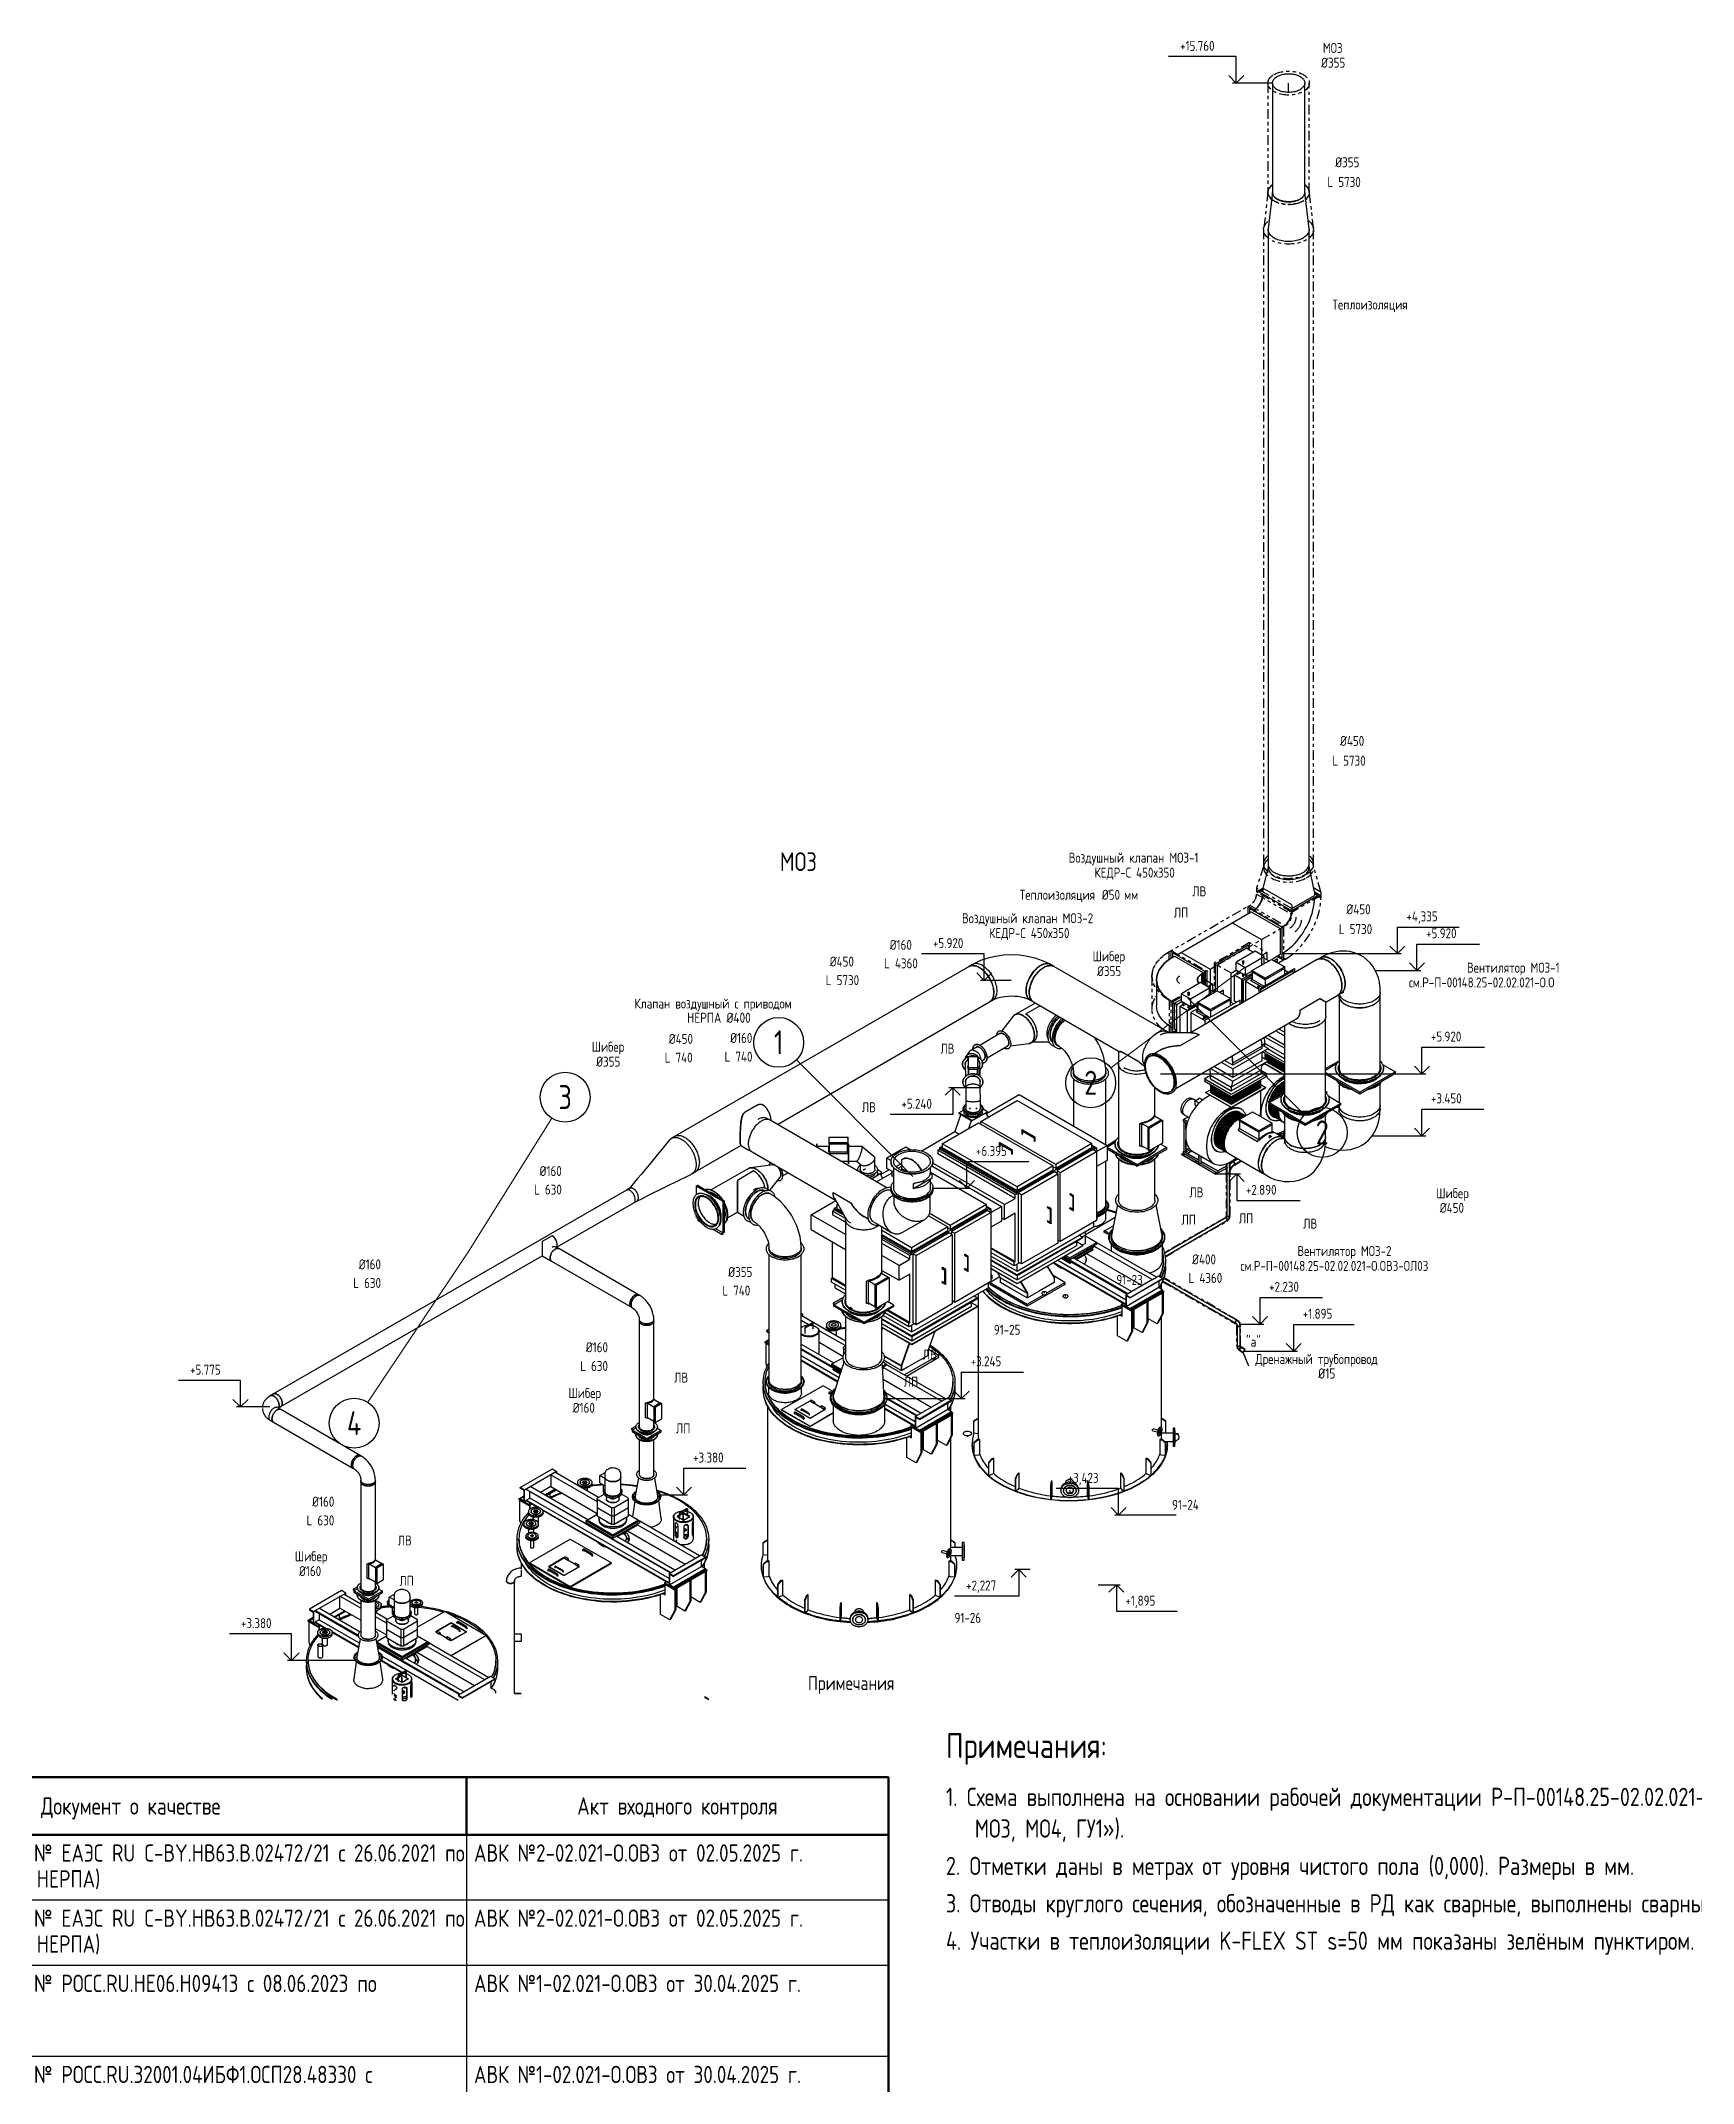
# Model space of a CAD drawing. Header units: metres. Extents: x 20 to 415, y 5 to 292.
# Drawn here: x 137.6 to 309.9, y 72.1 to 285.1 of the extents above; entities that cross this region are included whole.
import ezdxf
from ezdxf.enums import TextEntityAlignment as Align

# ---------------------------------------------------------------- set-up
doc = ezdxf.new("R2010")
doc.units = ezdxf.units.M
for name, color, linetype in [('АРМАТУРА', 8, 'Continuous'), ('ВОЗДУХОВОДЫ', 7, 'Continuous'), ('ИЗОЛЯЦИЯ', 3, 'Continuous'), ('ОБОЗНАЧЕНИЯ', 7, 'Continuous'), ('ОБОРУДОВАНИЕ', 8, 'Continuous'), ('ПОЗИЦИИ', 1, 'Continuous'), ('РАМКА', 7, 'Continuous'), ('ТЕКСТ', 7, 'Continuous'), ('ТРУБОПРОВОД', 5, 'Continuous')]:
    doc.layers.add(name, color=color, linetype=linetype)
doc.styles.add('GOST', font='isocpeur.ttf')

msp = doc.modelspace()

# ---------------------------------------------------------------- texts
at = {"layer": 'ОБОЗНАЧЕНИЯ', "style": 'GOST', "width": 0.8}
for s, height, p in [('+15.760', 1.04, (256.41, 284.05)), ('%%c355', 1.04, (271.11, 282.29)), ('МО3', 1.04, (271.29, 283.83)), ('%%c355', 1.04, (272.58, 271.91)), ('L 5730', 1.04, (271.77, 269.85)), ('Теплоизоляция', 1.0398, (272.28, 257.07)), ('%%c450', 1.04, (273.08, 211.56)), ('L 5730', 1.04, (272.28, 209.5)), ('МО3', 1.957, (214.68, 198.51)), ('Воздушный клапан МО3-1', 1.0398, (244.8, 199.38)), ('КЕДР-С 450х350', 1.0398, (247.49, 197.83)), ('Теплоизоляция', 1.0398, (239.68, 195.51)), ('%%c50', 1.04, (248.25, 195.51)), ('мм', 1.04, (250.57, 195.51)), ('ЛВ', 1.04, (257.68, 195.87)), ('Воздушный клапан МО3-2', 1.0398, (233.67, 193.07)), ('ЛП', 1.04, (255.76, 193.66)), ('%%c450', 1.04, (273.75, 194)), ('+4,335', 1.04, (280.01, 193.26)), ('КЕДР-С 450х350', 1.0398, (236.51, 191.52)), ('L 5730', 1.04, (272.96, 191.93)), ('+5.920', 1.04, (282.06, 191.5)), ('%%c450', 1.04, (219.88, 188.55)), ('%%c160', 1.04, (226.13, 190.29)), ('+5.920', 1.04, (230.64, 190.47)), ('Шибер', 1.04, (247.29, 189.1)), ('L 5730', 1.04, (219.47, 186.61)), ('L 4360', 1.04, (225.55, 188.36)), ('%%c355', 1.04, (247.75, 187.55)), ('Вентилятор МО3-1', 1.0398, (286.32, 187.91)), ('см.Р-П-00148.25-02.02.021-О.О', 1.0398, (280.26, 186.37)), ('Клапан воздушный с приводом', 1.0398, (199.52, 184.17)), ('НЕРПА %%c400', 1.056, (205.01, 182.68)), ('%%c450', 1.04, (203.1, 180.48)), ('%%c160', 1.04, (209.5, 180.58)), ('+5.920', 1.04, (282.56, 180.73)), ('Шибер', 1.04, (195.07, 179.66)), ('%%c355', 1.04, (195.53, 178.11)), ('L 740', 1.04, (202.68, 178.54)), ('L 740', 1.04, (208.92, 178.63)), ('ЛВ', 1.04, (231.42, 179.47)), ('+5.240', 1.04, (227.35, 173.72)), ('+3.450', 1.04, (282.56, 174.28)), ('ЛВ', 1.04, (223.23, 173.36)), ('+6.395', 1.04, (235.13, 168.8)), ('%%c160', 1.04, (189.63, 166.7)), ('L 630', 1.04, (189.06, 164.77)), ('ЛВ', 1.04, (257.38, 164.48)), ('+2.890', 1.04, (263.27, 164.74)), ('Шибер', 1.04, (283.12, 164.39)), ('ЛП', 1.04, (256.56, 161.63)), ('ЛП', 1.04, (262.54, 161.77)), ('ЛВ', 1.04, (269.24, 161.21)), ('%%c450', 1.04, (283.48, 162.86)), ('%%c160', 1.04, (170.78, 156.97)), ('%%c400', 1.04, (257.66, 157.49)), ('см.Р-П-00148.25-02.02.021-О.ОВ3-ОЛ03', 1.0398, (262.7, 156.81)), ('Вентилятор МО3-2', 1.0398, (268.64, 158.36)), ('L 630', 1.04, (170.21, 155.03)), ('%%c355', 1.04, (209.3, 156.17)), ('91-23', 1.04, (249.76, 155.35)), ('L 4360', 1.04, (257.29, 155.55)), ('+2.230', 1.04, (265.69, 154.63)), ('L 740', 1.04, (208.69, 154.24)), ('+1.895', 1.04, (269.2, 151.82)), ('%%c160', 1.04, (194.45, 148.32)), ('91-25', 1.04, (236.99, 150.15)), ('"а"', 1.04, (263.29, 148.9)), ('+5.775', 1.04, (153.19, 145.98)), ('L 630', 1.04, (193.87, 146.37)), ('ЛВ', 1.04, (229.58, 147.56)), ('+3.245', 1.04, (234.57, 146.86)), ('Дренажный трубопровод', 1.0398, (264.26, 147.09)), ('ЛВ', 1.04, (203.66, 145.16)), ('ЛП', 1.04, (227.6, 144.72)), ('%%c15', 1.071, (270.8, 145.57)), ('Шибер', 1.04, (192.65, 143.55)), ('%%c160', 1.04, (193.08, 142.01)), ('ЛП', 1.04, (203.85, 139.87)), ('+3.380', 1.04, (205.63, 136.82)), ('+3,423', 1.04, (244.69, 134.7)), ('%%c160', 1.04, (165.92, 132.22)), ('91-24', 1.04, (255.57, 131.89)), ('L 630', 1.04, (165.34, 130.27)), ('ЛВ', 1.04, (174.85, 128.17)), ('Шибер', 1.04, (164.12, 126.52)), ('%%c160', 1.04, (164.55, 124.98)), ('ЛП', 1.04, (175.02, 123.96)), ('+2,227', 1.04, (234.1, 123.48)), ('+1,895', 1.04, (250.71, 121.9)), ('+3.380', 1.04, (158.5, 119.55)), ('91-26', 1.04, (232.89, 120.1)), ('Примечания', 1.456, (217.61, 113.09))]:
    msp.add_text(s, height=height, dxfattribs=at).set_placement(p)
at = {"layer": 'ПОЗИЦИИ', "style": 'GOST', "width": 0.8}
for s, p in [('1', (214.56, 179.39)), ('2', (247.09, 175.18)), ('3', (192.3, 173.68)), ('2', (271.23, 170)), ('4', (170.3, 139.68))]:
    msp.add_text(s, height=2.5, dxfattribs=at).set_placement(p, align=Align.CENTER)
at = {"layer": 'ТЕКСТ', "style": 'GOST', "width": 0.8}
for s, height, p in [('Примечания:', 2.6, (232, 106)), ('1. Схема выполнена на основании рабочей документации Р-П-00148.25-02.02.021-О.ОВ3, изм. 2 (лист ЧТЖ07 «Схемы МО1, МО2,', 1.9, (232, 101)), ('МО3, МО4, ГУ1»).', 1.9, (235, 97.7)), ('Сертификат соответствия № ЕАЭС RU C-BY.НВ63.В.02472/21 с 26.06.2021 по', 1.8, (112.8, 95.2)), ('АВК №2-02.021-О.ОВ3 от 02.05.2025 г.', 1.8, (182.8, 95.2)), ('2. Отметки даны в метрах от уровня чистого пола (0,000). Размеры в мм.', 1.9, (232, 93.8)), ('25.06.2026 (КЕДР, КЕДР-С, НЕРПА)', 1.8, (112.8, 92.5)), ('3. Отводы круглого сечения, обозначенные в РД как сварные, выполнены сварными (по РД).', 1.9, (232, 89.9)), ('Сертификат соответствия № ЕАЭС RU C-BY.НВ63.В.02472/21 с 26.06.2021 по', 1.8, (112.8, 88.4)), ('АВК №2-02.021-О.ОВ3 от 02.05.2025 г.', 1.8, (182.8, 88.4)), ('25.06.2026 (КЕДР, КЕДР-С, НЕРПА)', 1.8, (112.8, 85.7)), ('4. Участки в теплоизоляции K-FLEX ST s=50 мм показаны зелёным пунктиром.', 1.9, (232, 86)), ('Сертификат соответствия № РОСС.RU.НЕ06.Н09413 с 08.06.2023 по', 1.8, (112.8, 81.6)), ('АВК №1-02.021-О.ОВ3 от 30.04.2025 г.', 1.8, (182.8, 81.6)), ('Сертификат соответствия № РОСС.RU.32001.04ИБФ1.ОСП28.48330 с', 1.8, (112.8, 72.1)), ('АВК №1-02.021-О.ОВ3 от 30.04.2025 г.', 1.8, (182.8, 72.1))]:
    msp.add_text(s, height=height, dxfattribs=at).set_placement(p)
for s, p in [('Документ о качестве', (147, 100.1)), ('Акт входного контроля', (204, 100.1))]:
    msp.add_text(s, height=1.8, dxfattribs=at).set_placement(p, align=Align.CENTER)

# ---------------------------------------------------------------- linework, layer by layer
at = {"layer": 'АРМАТУРА'}
for points in [[(264.22, 190.14), (262.24, 189)], [(263.18, 188.46), (265.17, 189.6)], [(265.17, 189.6), (264.22, 190.14)], [(264.97, 189.72), (265.46, 190.01)], [(265.17, 188.85), (265.17, 189.6)], [(265.46, 190.01), (265.44, 190.01)], [(265.46, 190.01), (265.46, 189.25)], [(261.75, 187.86), (261.73, 187.88)], [(261.75, 187.86), (262.27, 188.16)], [(261.75, 184.79), (261.75, 187.86)], [(262.09, 187.68), (262.34, 187.83)], [(262.09, 187.68), (262.86, 187.22)], [(262.09, 184.93), (262.09, 187.68)], [(262.24, 188.18), (262.24, 189)], [(262.24, 189), (263.18, 188.46)], [(263.18, 187.64), (262.24, 188.18)], [(262.34, 187.86), (262.41, 187.89)], [(262.34, 187.86), (262.41, 187.81)], [(262.34, 187.81), (262.34, 187.86)], [(262.34, 187.81), (262.44, 187.76)], [(262.41, 187.81), (262.41, 188.1)], [(262.44, 187.76), (262.44, 188.06)], [(262.44, 187.76), (262.71, 187.91)], [(262.86, 187.22), (263.93, 187.84)], [(263.93, 187.83), (262.87, 187.22)], [(262.91, 189.1), (262.91, 189.11), (262.91, 189.11), (262.91, 189.11), (262.91, 189.12), (262.91, 189.12), (262.91, 189.12), (262.91, 189.12), (262.92, 189.13), (262.92, 189.13), (262.92, 189.13)], [(262.91, 189.1), (262.91, 188.88)], [(263.06, 189.1), (263.06, 189.1), (263.06, 189.09), (263.05, 189.08), (263.04, 189.08), (263.04, 189.07), (263.03, 189.06), (263.02, 189.06), (263, 189.05), (262.99, 189.05), (262.98, 189.05), (262.96, 189.05), (262.96, 189.05), (262.95, 189.06), (262.94, 189.06), (262.93, 189.07), (262.92, 189.08), (262.92, 189.08), (262.91, 189.09), (262.91, 189.1), (262.91, 189.1)], [(262.91, 188.88), (262.91, 188.88), (262.91, 188.87), (262.92, 188.87), (262.92, 188.86), (262.93, 188.85), (262.94, 188.85), (262.95, 188.84), (262.96, 188.84), (262.96, 188.83), (262.98, 188.83)], [(262.91, 187.81), (262.91, 187.56)], [(262.91, 187.56), (262.91, 187.55), (262.91, 187.55), (262.92, 187.54), (262.92, 187.54), (262.93, 187.54), (262.94, 187.53), (262.95, 187.53), (262.96, 187.53), (262.96, 187.53), (262.98, 187.53)], [(262.92, 189.13), (262.93, 189.14), (262.94, 189.14), (262.94, 189.15), (262.95, 189.15), (262.96, 189.15), (262.97, 189.15), (262.98, 189.15), (262.99, 189.14), (263, 189.14), (263.01, 189.13), (263.02, 189.13), (263.03, 189.13), (263.03, 189.13), (263.04, 189.13), (263.05, 189.12), (263.05, 189.12), (263.05, 189.12), (263.06, 189.11), (263.06, 189.11), (263.06, 189.1)], [(262.98, 188.83), (262.99, 188.83), (263, 188.84), (263.02, 188.84), (263.03, 188.85), (263.04, 188.85), (263.04, 188.86), (263.05, 188.87), (263.06, 188.87), (263.06, 188.88), (263.06, 188.88)], [(262.98, 187.53), (262.99, 187.53), (263, 187.53), (263.02, 187.53), (263.03, 187.53), (263.04, 187.54), (263.04, 187.54), (263.05, 187.54), (263.06, 187.55), (263.06, 187.55), (263.06, 187.56)], [(263.06, 188.88), (263.06, 189.1)], [(263.06, 187.56), (263.06, 187.71)], [(263.18, 188.46), (263.18, 187.64)], [(263.34, 187.74), (263.18, 187.64)], [(263.31, 187.49), (263.31, 187.73)], [(263.34, 187.74), (263.9, 188.06)], [(263.34, 187.74), (263.34, 187.51)], [(263.9, 188.13), (265.94, 189.3)], [(265.27, 187.32), (263.9, 188.13)], [(263.9, 187.98), (263.9, 188.13)], [(265.27, 187.17), (263.9, 187.98)], [(263.93, 187.94), (263.93, 187.21)], [(265.66, 189.13), (265.17, 189.42)], [(267.33, 188.51), (265.27, 187.32)], [(267.33, 188.36), (265.27, 187.17)], [(265.61, 187.48), (265.61, 187.48), (265.6, 187.48), (265.6, 187.48), (265.6, 187.47), (265.6, 187.47), (265.6, 187.47), (265.59, 187.47), (265.59, 187.47), (265.59, 187.46), (265.59, 187.46), (265.59, 187.45), (265.58, 187.45), (265.58, 187.45), (265.58, 187.44), (265.58, 187.44), (265.57, 187.44), (265.57, 187.44), (265.57, 187.43), (265.57, 187.43), (265.57, 187.43)], [(265.59, 187.41), (265.59, 187.41), (265.59, 187.42), (265.59, 187.42), (265.6, 187.43), (265.6, 187.43), (265.6, 187.44), (265.6, 187.44), (265.6, 187.44), (265.61, 187.44), (265.61, 187.44), (265.61, 187.45), (265.62, 187.45), (265.62, 187.45), (265.62, 187.46), (265.62, 187.46), (265.63, 187.46), (265.63, 187.46), (265.63, 187.46), (265.64, 187.46), (265.64, 187.46)], [(265.64, 187.46), (265.61, 187.48)], [(265.71, 187.46), (265.64, 187.46)], [(265.64, 187.46), (265.64, 187.46), (265.64, 187.46), (265.64, 187.46), (265.64, 187.45), (265.64, 187.45), (265.64, 187.45), (265.64, 187.45), (265.64, 187.44), (265.64, 187.44), (265.64, 187.44)], [(265.64, 187.44), (265.71, 187.44)], [(265.94, 189.3), (267.33, 188.51)], [(266.21, 189.17), (266.56, 189.37)], [(266.58, 189.35), (266.23, 189.15)], [(266.58, 189.35), (266.56, 189.37)], [(266.58, 188.95), (266.58, 189.35)], [(267.03, 188.28), (267.03, 188.28), (267.02, 188.29), (267.02, 188.29), (267.01, 188.29), (267.01, 188.29), (267, 188.28), (267, 188.28), (267, 188.28), (267, 188.28), (267, 188.28), (266.99, 188.28), (266.99, 188.27), (266.99, 188.26), (266.98, 188.26), (266.98, 188.25), (266.98, 188.25), (266.98, 188.24), (266.98, 188.24), (266.98, 188.23), (266.98, 188.23)], [(266.98, 188.25), (266.98, 188.2)], [(266.98, 188.2), (267.01, 188.2)], [(266.98, 188.18), (267.01, 188.18)], [(267, 188.23), (267, 188.23), (267, 188.24), (267, 188.24), (267, 188.24), (267.01, 188.25), (267.01, 188.25), (267.01, 188.25), (267.01, 188.26), (267.01, 188.26), (267.01, 188.26), (267.02, 188.27), (267.02, 188.27), (267.03, 188.27), (267.03, 188.28), (267.04, 188.28), (267.04, 188.28), (267.04, 188.27), (267.05, 188.27), (267.05, 188.27), (267.05, 188.26)], [(267.05, 188.25), (267.05, 188.24), (267.05, 188.24), (267.05, 188.23), (267.05, 188.23), (267.05, 188.22), (267.04, 188.22), (267.04, 188.22), (267.04, 188.21), (267.04, 188.21), (267.03, 188.21), (267.03, 188.21), (267.03, 188.2), (267.03, 188.2), (267.03, 188.2), (267.02, 188.2), (267.02, 188.2), (267.02, 188.2), (267.02, 188.2), (267.02, 188.21), (267.01, 188.21)], [(267.01, 188.2), (267.01, 188.23)], [(267.01, 188.21), (267.01, 188.21), (267.01, 188.21)], [(267.12, 188.26), (267.05, 188.26)], [(267.05, 188.26), (267.06, 188.26)], [(267.05, 188.25), (267.12, 188.25)], [(267.05, 188.25), (267.12, 188.25)], [(267.3, 188.35), (267.3, 187.73)], [(267.35, 187.74), (267.3, 187.78)], [(267.33, 188.36), (267.33, 188.51)], [(258.55, 186.87), (256.56, 185.72)], [(256.56, 184.91), (256.56, 185.72)], [(256.56, 185.72), (257.49, 185.18)], [(257.23, 185.82), (257.23, 185.82), (257.23, 185.83), (257.23, 185.83), (257.23, 185.84), (257.23, 185.84), (257.23, 185.84), (257.23, 185.85), (257.23, 185.85), (257.24, 185.85), (257.24, 185.85)], [(257.23, 185.82), (257.23, 185.6)], [(257.38, 185.82), (257.38, 185.81), (257.37, 185.81), (257.37, 185.8), (257.36, 185.8), (257.35, 185.79), (257.34, 185.79), (257.33, 185.79), (257.32, 185.78), (257.31, 185.78), (257.29, 185.78), (257.28, 185.78), (257.27, 185.78), (257.26, 185.79), (257.25, 185.79), (257.25, 185.79), (257.24, 185.8), (257.23, 185.8), (257.23, 185.81), (257.23, 185.81), (257.23, 185.82)], [(257.23, 185.6), (257.23, 185.59), (257.23, 185.59), (257.23, 185.58), (257.24, 185.58), (257.25, 185.58), (257.25, 185.57), (257.26, 185.57), (257.27, 185.57), (257.28, 185.57), (257.29, 185.56)], [(257.24, 185.85), (257.25, 185.85), (257.26, 185.86), (257.27, 185.86), (257.28, 185.86), (257.28, 185.86), (257.29, 185.87), (257.3, 185.87), (257.31, 185.87), (257.32, 185.87), (257.33, 185.87), (257.34, 185.86), (257.34, 185.86), (257.35, 185.85), (257.36, 185.85), (257.36, 185.84), (257.37, 185.84), (257.37, 185.83), (257.37, 185.83), (257.38, 185.82), (257.38, 185.82)], [(257.29, 185.56), (257.31, 185.57), (257.32, 185.57), (257.33, 185.57), (257.34, 185.57), (257.35, 185.58), (257.36, 185.58), (257.37, 185.58), (257.37, 185.59), (257.38, 185.59), (257.38, 185.6)], [(257.38, 185.6), (257.38, 185.82)], [(257.49, 185.18), (259.49, 186.32)], [(258.21, 184.84), (260.28, 186.03)], [(259.49, 186.32), (258.55, 186.87)], [(259.29, 186.44), (259.77, 186.72)], [(259.49, 185.58), (259.49, 186.32)], [(259.97, 185.87), (259.49, 186.15)], [(259.77, 186.72), (259.76, 186.74)], [(259.77, 186.72), (259.77, 185.98)], [(260.28, 186.03), (261.65, 185.23)], [(260.53, 185.88), (260.88, 186.08)], [(260.9, 186.07), (260.88, 186.08)], [(262.86, 184.74), (262.86, 187.22)], [(262.86, 187.22), (262.87, 187.22)], [(262.87, 187.22), (262.87, 184.74)], [(263.93, 187.39), (263.76, 187.29)], [(263.93, 187.19), (263.76, 187.29)], [(263.93, 187.21), (263.76, 187.29)], [(263.76, 187.11), (263.93, 187.21)], [(263.76, 187.11), (265, 186.4)], [(263.76, 187.09), (264.99, 186.39)], [(265.15, 186.49), (263.93, 187.21)], [(264.52, 186.42), (264.51, 186.42), (264.51, 186.42), (264.51, 186.42), (264.5, 186.42), (264.5, 186.42), (264.5, 186.42), (264.5, 186.41), (264.5, 186.41), (264.5, 186.41), (264.5, 186.4)], [(264.5, 186.4), (264.5, 186.4), (264.5, 186.4), (264.5, 186.4), (264.51, 186.4), (264.51, 186.39), (264.51, 186.39), (264.52, 186.39), (264.52, 186.39), (264.53, 186.39), (264.53, 186.39), (264.54, 186.38), (264.54, 186.38), (264.55, 186.38), (264.55, 186.38), (264.56, 186.38), (264.56, 186.38), (264.57, 186.38), (264.57, 186.38), (264.58, 186.39), (264.58, 186.39)], [(264.5, 186.39), (264.5, 186.39), (264.5, 186.38), (264.5, 186.38), (264.51, 186.38), (264.51, 186.38), (264.51, 186.38), (264.52, 186.37), (264.52, 186.37), (264.53, 186.37), (264.53, 186.37), (264.54, 186.37), (264.54, 186.37), (264.55, 186.37), (264.55, 186.37), (264.56, 186.37), (264.56, 186.37), (264.57, 186.37), (264.57, 186.37), (264.58, 186.37), (264.58, 186.37)], [(264.58, 186.37), (264.58, 186.37), (264.57, 186.37), (264.57, 186.37), (264.56, 186.37), (264.56, 186.37), (264.55, 186.37), (264.55, 186.37), (264.54, 186.37), (264.54, 186.37), (264.53, 186.37), (264.53, 186.37), (264.52, 186.37), (264.52, 186.37), (264.51, 186.38), (264.51, 186.38), (264.51, 186.38), (264.5, 186.38), (264.5, 186.38), (264.5, 186.39), (264.5, 186.39)], [(264.5, 186.37), (264.5, 186.36), (264.5, 186.36), (264.5, 186.36), (264.51, 186.36), (264.51, 186.35), (264.51, 186.35), (264.52, 186.35), (264.52, 186.35), (264.53, 186.35), (264.53, 186.35), (264.54, 186.35), (264.54, 186.35), (264.55, 186.35), (264.55, 186.35), (264.56, 186.35), (264.56, 186.35), (264.57, 186.35), (264.57, 186.35), (264.58, 186.35), (264.58, 186.35)], [(264.58, 186.35), (264.58, 186.35), (264.57, 186.35), (264.57, 186.35), (264.56, 186.35), (264.56, 186.35), (264.55, 186.35), (264.55, 186.35), (264.54, 186.35), (264.54, 186.35), (264.53, 186.35), (264.53, 186.35), (264.52, 186.35), (264.52, 186.35), (264.51, 186.35), (264.51, 186.35), (264.51, 186.36), (264.5, 186.36), (264.5, 186.36), (264.5, 186.36), (264.5, 186.37)], [(264.55, 186.45), (264.52, 186.42)], [(264.63, 186.57), (264.63, 186.57), (264.62, 186.57), (264.62, 186.57), (264.61, 186.57), (264.61, 186.57), (264.6, 186.57), (264.6, 186.57), (264.59, 186.57), (264.59, 186.57), (264.58, 186.57), (264.58, 186.57), (264.57, 186.57), (264.57, 186.57), (264.57, 186.56), (264.56, 186.56), (264.56, 186.56), (264.55, 186.55), (264.55, 186.55), (264.55, 186.54), (264.55, 186.54)], [(264.55, 186.54), (264.55, 186.5)], [(264.55, 186.54), (264.55, 186.54), (264.55, 186.54), (264.56, 186.53), (264.56, 186.53), (264.57, 186.53), (264.58, 186.53), (264.58, 186.52), (264.59, 186.52), (264.6, 186.52), (264.6, 186.52), (264.61, 186.52), (264.62, 186.52), (264.63, 186.52), (264.63, 186.53), (264.64, 186.53), (264.64, 186.53), (264.65, 186.53), (264.65, 186.54), (264.65, 186.54), (264.65, 186.54)], [(264.65, 186.5), (264.65, 186.5), (264.65, 186.49), (264.65, 186.49), (264.64, 186.48), (264.64, 186.48), (264.63, 186.48), (264.63, 186.47), (264.62, 186.47), (264.61, 186.47), (264.6, 186.47), (264.6, 186.47), (264.59, 186.47), (264.58, 186.47), (264.58, 186.48), (264.57, 186.48), (264.56, 186.48), (264.56, 186.49), (264.55, 186.49), (264.55, 186.5), (264.55, 186.5)], [(264.55, 186.49), (264.55, 186.45)], [(264.57, 186.45), (264.55, 186.49)], [(264.57, 186.42), (264.55, 186.45)], [(264.57, 186.47), (264.57, 186.47), (264.57, 186.47), (264.57, 186.47), (264.57, 186.46), (264.58, 186.46), (264.58, 186.46), (264.59, 186.46), (264.59, 186.45), (264.6, 186.45), (264.6, 186.45)], [(264.62, 186.45), (264.57, 186.45)], [(264.57, 186.45), (264.57, 186.42)], [(264.62, 186.4), (264.57, 186.42)], [(264.7, 186.45), (264.58, 186.39)], [(264.7, 186.44), (264.58, 186.37)], [(264.7, 186.42), (264.58, 186.35)], [(264.6, 186.45), (264.61, 186.45), (264.62, 186.45), (264.63, 186.46), (264.63, 186.46), (264.64, 186.46), (264.64, 186.46), (264.65, 186.47), (264.65, 186.47), (264.65, 186.47), (264.65, 186.47)], [(264.65, 186.47), (264.62, 186.45)], [(264.62, 186.45), (264.62, 186.4)], [(264.65, 186.44), (264.62, 186.4)], [(264.65, 186.54), (264.65, 186.54), (264.65, 186.55), (264.65, 186.55), (264.65, 186.55), (264.65, 186.55), (264.65, 186.56), (264.65, 186.56), (264.64, 186.56), (264.64, 186.57), (264.63, 186.57)], [(264.65, 186.5), (264.65, 186.54)], [(264.72, 186.47), (264.72, 186.47), (264.71, 186.48), (264.71, 186.48), (264.7, 186.49), (264.7, 186.49), (264.69, 186.5), (264.68, 186.5), (264.67, 186.5), (264.66, 186.5), (264.65, 186.5)], [(264.65, 186.47), (264.65, 186.44)], [(264.7, 186.45), (264.7, 186.45), (264.7, 186.45), (264.71, 186.46), (264.71, 186.46), (264.71, 186.46), (264.71, 186.46), (264.71, 186.47), (264.72, 186.47), (264.72, 186.47), (264.72, 186.47)], [(264.7, 186.44), (264.7, 186.44), (264.7, 186.44), (264.71, 186.44), (264.71, 186.44), (264.71, 186.44), (264.71, 186.45), (264.71, 186.45), (264.72, 186.45), (264.72, 186.45), (264.72, 186.45)], [(264.72, 186.45), (264.72, 186.45), (264.72, 186.45), (264.71, 186.45), (264.71, 186.45), (264.71, 186.44), (264.71, 186.44), (264.71, 186.44), (264.7, 186.44), (264.7, 186.44), (264.7, 186.44)], [(264.7, 186.42), (264.7, 186.42), (264.7, 186.42), (264.71, 186.42), (264.71, 186.43), (264.71, 186.43), (264.71, 186.43), (264.71, 186.43), (264.72, 186.43), (264.72, 186.44), (264.72, 186.44)], [(264.72, 186.44), (264.72, 186.44), (264.72, 186.43), (264.71, 186.43), (264.71, 186.43), (264.71, 186.43), (264.71, 186.43), (264.71, 186.42), (264.7, 186.42), (264.7, 186.42), (264.7, 186.42)], [(265.27, 187.17), (265.27, 187.32)], [(265.27, 187.17), (265.27, 186.55)], [(265.57, 187.43), (265.57, 187.37)], [(265.57, 187.43), (265.57, 187.43), (265.57, 187.43)], [(265.57, 187.37), (265.61, 187.37)], [(265.57, 187.37), (265.61, 187.37)], [(265.64, 187.43), (265.64, 187.42), (265.64, 187.42), (265.64, 187.42), (265.64, 187.42), (265.64, 187.41), (265.64, 187.41), (265.63, 187.41), (265.63, 187.4), (265.63, 187.4), (265.62, 187.39), (265.62, 187.39), (265.62, 187.39), (265.62, 187.39), (265.62, 187.39), (265.62, 187.39), (265.61, 187.39), (265.61, 187.39), (265.61, 187.39), (265.61, 187.39), (265.61, 187.39)], [(265.61, 187.37), (265.61, 187.41)], [(265.61, 187.39), (265.61, 187.39), (265.61, 187.39)], [(265.64, 187.43), (265.71, 187.43)], [(256.07, 184.59), (256.05, 184.59)], [(256.07, 184.59), (256.59, 184.89)], [(256.07, 181.64), (256.07, 184.59)], [(256.4, 184.41), (256.66, 184.56)], [(256.4, 184.41), (257.18, 183.96)], [(256.4, 181.66), (256.4, 184.41)], [(257.49, 184.36), (256.56, 184.91)], [(256.66, 184.58), (256.72, 184.61)], [(256.66, 184.58), (256.72, 184.54)], [(256.66, 184.54), (256.66, 184.58)], [(256.66, 184.54), (256.76, 184.48)], [(256.72, 184.54), (256.72, 184.81)], [(256.76, 184.48), (256.76, 184.79)], [(256.76, 184.48), (257.02, 184.64)], [(257.18, 183.96), (258.25, 184.58)], [(257.18, 181.64), (257.18, 183.96)], [(257.18, 183.96), (257.19, 183.94)], [(257.23, 184.53), (257.23, 184.29)], [(257.23, 184.29), (257.23, 184.28), (257.23, 184.27), (257.23, 184.27), (257.24, 184.26), (257.25, 184.25), (257.25, 184.25), (257.26, 184.24), (257.27, 184.24), (257.28, 184.24), (257.29, 184.24)], [(257.29, 184.24), (257.31, 184.24), (257.32, 184.24), (257.33, 184.24), (257.34, 184.25), (257.35, 184.25), (257.36, 184.26), (257.37, 184.27), (257.37, 184.27), (257.38, 184.28), (257.38, 184.29)], [(257.38, 184.29), (257.38, 184.44)], [(257.49, 185.18), (257.49, 184.36)], [(257.66, 184.46), (257.49, 184.36)], [(257.63, 184.22), (257.63, 184.44)], [(257.66, 184.46), (258.21, 184.78)], [(257.66, 184.46), (257.66, 184.24)], [(258.25, 184.11), (258.08, 184.02)], [(258.25, 183.92), (258.08, 184.02)], [(258.25, 183.92), (258.08, 184.01)], [(258.08, 183.82), (258.25, 183.92)], [(258.08, 183.82), (259.32, 183.12)], [(258.08, 183.82), (259.3, 183.12)], [(258.21, 184.69), (258.21, 184.84)], [(259.59, 184.06), (258.21, 184.84)], [(259.59, 183.89), (258.21, 184.69)], [(258.25, 184.68), (258.25, 183.92)], [(259.49, 183.22), (258.25, 183.92)], [(258.89, 183.27), (258.89, 183.27), (258.89, 183.28), (258.89, 183.28), (258.89, 183.29), (258.9, 183.29), (258.9, 183.29), (258.91, 183.3), (258.92, 183.3), (258.93, 183.3), (258.94, 183.3), (258.94, 183.3), (258.95, 183.3), (258.95, 183.3), (258.96, 183.29), (258.97, 183.29), (258.97, 183.29), (258.98, 183.28), (258.98, 183.28), (258.98, 183.27), (258.99, 183.27)], [(258.89, 183.27), (258.89, 183.22)], [(258.9, 183.25), (258.9, 183.25), (258.89, 183.25), (258.89, 183.26), (258.89, 183.26), (258.89, 183.26), (258.89, 183.26), (258.89, 183.26), (258.89, 183.27), (258.89, 183.27), (258.89, 183.27)], [(258.89, 183.22), (258.9, 183.2)], [(258.89, 183.2), (258.89, 183.17)], [(258.89, 183.2), (258.89, 183.2), (258.89, 183.19), (258.89, 183.19), (258.89, 183.19), (258.9, 183.19), (258.9, 183.19), (258.91, 183.18), (258.92, 183.18), (258.93, 183.18), (258.94, 183.18)], [(258.89, 183.18), (258.89, 183.13)], [(258.89, 183.18), (258.95, 183.17)], [(258.99, 183.27), (258.99, 183.26), (258.98, 183.26), (258.98, 183.26), (258.98, 183.25), (258.98, 183.25), (258.97, 183.25), (258.97, 183.25), (258.96, 183.24), (258.96, 183.24), (258.95, 183.23), (258.95, 183.23), (258.94, 183.23), (258.94, 183.24), (258.93, 183.24), (258.93, 183.24), (258.92, 183.24), (258.92, 183.24), (258.91, 183.24), (258.91, 183.25), (258.9, 183.25)], [(258.9, 183.2), (258.91, 183.2), (258.91, 183.2), (258.92, 183.2), (258.92, 183.2), (258.93, 183.2), (258.93, 183.2), (258.94, 183.2), (258.94, 183.2), (258.95, 183.2), (258.95, 183.2), (258.96, 183.2), (258.96, 183.2), (258.97, 183.2), (258.97, 183.21), (258.98, 183.21), (258.98, 183.21), (258.98, 183.21), (258.98, 183.22), (258.99, 183.22), (258.99, 183.22)], [(258.9, 183.12), (259.02, 183.18)], [(258.94, 183.18), (258.94, 183.18), (258.95, 183.18), (258.95, 183.18), (258.95, 183.19), (258.96, 183.19), (258.96, 183.19), (258.96, 183.19), (258.97, 183.19), (258.97, 183.2), (258.97, 183.2)], [(258.95, 183.17), (258.99, 183.18)], [(258.99, 183.18), (258.97, 183.22)], [(258.99, 183.22), (258.99, 183.27)], [(258.99, 183.22), (258.99, 183.22), (259, 183.22), (259, 183.23), (259.01, 183.22), (259.02, 183.22), (259.02, 183.22), (259.03, 183.22), (259.03, 183.21), (259.03, 183.21), (259.04, 183.2)], [(258.99, 183.18), (258.99, 183.15)], [(259.04, 183.2), (259.04, 183.2), (259.04, 183.19), (259.04, 183.19), (259.03, 183.19), (259.03, 183.19), (259.03, 183.19), (259.03, 183.18), (259.03, 183.18), (259.02, 183.18), (259.02, 183.18)], [(259.04, 183.18), (259.04, 183.18), (259.04, 183.18), (259.04, 183.17), (259.03, 183.17), (259.03, 183.17), (259.03, 183.17), (259.03, 183.17), (259.03, 183.17), (259.02, 183.17), (259.02, 183.17)], [(259.02, 183.17), (259.02, 183.17), (259.03, 183.17), (259.03, 183.17), (259.03, 183.17), (259.03, 183.17), (259.03, 183.17), (259.04, 183.17), (259.04, 183.18), (259.04, 183.18), (259.04, 183.18)], [(261.65, 185.23), (259.59, 184.06)], [(261.65, 185.08), (259.59, 183.89)], [(259.59, 183.89), (259.59, 184.06)], [(259.59, 183.89), (259.59, 183.29)], [(259.94, 184.19), (259.94, 184.19), (259.93, 184.19), (259.93, 184.19), (259.92, 184.19), (259.92, 184.19), (259.91, 184.19), (259.91, 184.18), (259.91, 184.18), (259.91, 184.18), (259.91, 184.17), (259.9, 184.17), (259.9, 184.17), (259.9, 184.17), (259.89, 184.17), (259.89, 184.16), (259.89, 184.16), (259.89, 184.15), (259.89, 184.15), (259.89, 184.14), (259.89, 184.14)], [(259.89, 184.14), (259.89, 184.09)], [(259.89, 184.14), (259.89, 184.14), (259.89, 184.14)], [(259.89, 184.09), (259.92, 184.09)], [(259.89, 184.09), (259.92, 184.09)], [(259.91, 184.14), (259.91, 184.14), (259.91, 184.14), (259.91, 184.14), (259.91, 184.15), (259.92, 184.15), (259.92, 184.15), (259.92, 184.16), (259.92, 184.16), (259.92, 184.17), (259.92, 184.17), (259.93, 184.17), (259.93, 184.17), (259.94, 184.17), (259.94, 184.17), (259.95, 184.17), (259.95, 184.17), (259.95, 184.17), (259.96, 184.17), (259.96, 184.17), (259.96, 184.17)], [(259.96, 184.16), (259.96, 184.15), (259.96, 184.15), (259.96, 184.14), (259.96, 184.14), (259.96, 184.13), (259.95, 184.13), (259.95, 184.13), (259.95, 184.13), (259.95, 184.12), (259.94, 184.12), (259.94, 184.12), (259.94, 184.11), (259.94, 184.11), (259.94, 184.11), (259.93, 184.11), (259.93, 184.11), (259.93, 184.11), (259.93, 184.11), (259.92, 184.11), (259.92, 184.11)], [(259.92, 184.09), (259.92, 184.14)], [(259.92, 184.11), (259.92, 184.11), (259.92, 184.11)], [(260.02, 184.17), (259.96, 184.17)], [(259.96, 184.17), (259.96, 184.16)], [(259.96, 184.16), (260.02, 184.16)], [(259.96, 184.16), (260.02, 184.16)], [(261.35, 185.01), (261.34, 185.01), (261.34, 185.01), (261.34, 185.01), (261.33, 185.01), (261.33, 185.01), (261.33, 185.01), (261.33, 185.01), (261.32, 185), (261.32, 185), (261.32, 184.99), (261.31, 184.99), (261.31, 184.98), (261.3, 184.98), (261.3, 184.97), (261.3, 184.97), (261.3, 184.96), (261.3, 184.96), (261.3, 184.95), (261.3, 184.95), (261.3, 184.94)], [(261.3, 184.96), (261.3, 184.91)], [(261.3, 184.91), (261.33, 184.91)], [(261.3, 184.89), (261.33, 184.89)], [(261.32, 184.94), (261.32, 184.95), (261.32, 184.95), (261.33, 184.96), (261.33, 184.96), (261.33, 184.97), (261.33, 184.97), (261.34, 184.97), (261.34, 184.98), (261.34, 184.98), (261.35, 184.98), (261.35, 184.98), (261.35, 184.99), (261.35, 184.99), (261.36, 184.99), (261.36, 184.99), (261.36, 184.99), (261.36, 184.99), (261.36, 184.99), (261.37, 184.99), (261.37, 184.99)], [(261.38, 184.96), (261.38, 184.96), (261.38, 184.96), (261.38, 184.96), (261.38, 184.95), (261.37, 184.95), (261.37, 184.95), (261.37, 184.94), (261.37, 184.94), (261.37, 184.93), (261.37, 184.93), (261.36, 184.93), (261.36, 184.93), (261.35, 184.93), (261.35, 184.93), (261.34, 184.93), (261.34, 184.93), (261.34, 184.93), (261.33, 184.93), (261.33, 184.93), (261.33, 184.93)], [(261.33, 184.91), (261.33, 184.94)], [(261.33, 184.93), (261.33, 184.93), (261.33, 184.93)], [(261.45, 184.99), (261.37, 184.99)], [(261.37, 184.99), (261.37, 184.99), (261.37, 184.99), (261.37, 184.99), (261.37, 184.99), (261.37, 184.99), (261.38, 184.98), (261.38, 184.98), (261.38, 184.98), (261.38, 184.98), (261.38, 184.98)], [(261.37, 184.98), (261.45, 184.98)], [(261.37, 184.96), (261.45, 184.96)], [(261.62, 185.06), (261.62, 184.44)], [(261.67, 184.48), (261.62, 184.49)], [(261.65, 185.08), (261.65, 185.23)], [(262.27, 184.83), (262.09, 184.93)], [(256.42, 181.64), (256.4, 181.66)], [(258.83, 183.15), (258.89, 183.17)], [(258.83, 183.13), (258.83, 183.13), (258.83, 183.14), (258.83, 183.14), (258.83, 183.14), (258.83, 183.14), (258.83, 183.15), (258.83, 183.15), (258.83, 183.15), (258.83, 183.15), (258.83, 183.15)], [(258.9, 183.12), (258.9, 183.11), (258.9, 183.11), (258.89, 183.11), (258.89, 183.1), (258.88, 183.1), (258.88, 183.1), (258.87, 183.1), (258.86, 183.1), (258.86, 183.1), (258.85, 183.1), (258.85, 183.11), (258.84, 183.11), (258.84, 183.11), (258.84, 183.11), (258.84, 183.12), (258.84, 183.12), (258.84, 183.12), (258.84, 183.13), (258.83, 183.13), (258.83, 183.13)], [(258.9, 183.1), (258.9, 183.1), (258.9, 183.09), (258.89, 183.09), (258.89, 183.09), (258.88, 183.09), (258.88, 183.09), (258.87, 183.08), (258.86, 183.08), (258.86, 183.08), (258.85, 183.08), (258.85, 183.09), (258.84, 183.09), (258.84, 183.1), (258.84, 183.1), (258.84, 183.1), (258.84, 183.1), (258.84, 183.11), (258.84, 183.11), (258.83, 183.11), (258.83, 183.12)], [(258.83, 183.12), (258.83, 183.11), (258.84, 183.11), (258.84, 183.11), (258.84, 183.1), (258.84, 183.1), (258.84, 183.1), (258.84, 183.1), (258.84, 183.09), (258.85, 183.09), (258.85, 183.08), (258.86, 183.08), (258.86, 183.08), (258.87, 183.08), (258.88, 183.09), (258.88, 183.09), (258.89, 183.09), (258.89, 183.09), (258.9, 183.09), (258.9, 183.1), (258.9, 183.1)], [(258.83, 183.1), (258.83, 183.1), (258.84, 183.09), (258.84, 183.09), (258.84, 183.08), (258.84, 183.08), (258.84, 183.07), (258.84, 183.07), (258.84, 183.07), (258.85, 183.07), (258.85, 183.07), (258.86, 183.07), (258.86, 183.07), (258.87, 183.07), (258.88, 183.07), (258.88, 183.07), (258.89, 183.07), (258.89, 183.07), (258.9, 183.08), (258.9, 183.08), (258.9, 183.08)], [(258.89, 183.17), (258.89, 183.13)], [(258.89, 183.13), (258.95, 183.13)], [(258.9, 183.1), (259.02, 183.17)], [(258.9, 183.08), (259.02, 183.13)], [(258.95, 183.17), (258.95, 183.13)], [(258.95, 183.13), (258.99, 183.15)], [(259.02, 183.13), (259.02, 183.14), (259.03, 183.14), (259.03, 183.15), (259.03, 183.15), (259.03, 183.15), (259.03, 183.15), (259.04, 183.16), (259.04, 183.16), (259.04, 183.16), (259.04, 183.17)], [(234.26, 178.93), (234.3, 178.91)], [(235.32, 179.13), (234.33, 179.13)], [(234.33, 179.13), (234.33, 178.01)], [(234.33, 178.96), (234.33, 179.13)], [(234.33, 178.96), (234.33, 178.91)], [(235.32, 178.01), (235.32, 179.13)], [(235.33, 178.91), (235.38, 178.93)], [(265.17, 178.94), (265.32, 179.03)], [(234.3, 178.88), (234.25, 178.91)], [(234.3, 178.89), (234.25, 178.91)], [(234.25, 178.83), (234.3, 178.86)], [(234.3, 178.12), (234.25, 178.16)], [(234.3, 178.11), (234.25, 178.14)], [(234.25, 178.06), (234.3, 178.09)], [(234.33, 178.84), (234.26, 178.81)], [(234.33, 178.84), (234.26, 178.81)], [(234.26, 178.16), (234.31, 178.14)], [(234.33, 178.09), (234.26, 178.04)], [(234.33, 178.07), (234.26, 178.04)], [(234.33, 178.91), (234.3, 178.91)], [(234.3, 178.91), (234.3, 178.91), (234.3, 178.91), (234.3, 178.91), (234.3, 178.9), (234.3, 178.9), (234.3, 178.9), (234.3, 178.9), (234.3, 178.9), (234.3, 178.89), (234.3, 178.89)], [(234.3, 178.84), (234.3, 178.85), (234.3, 178.86), (234.3, 178.87), (234.3, 178.88), (234.3, 178.89), (234.3, 178.9), (234.3, 178.9), (234.3, 178.91), (234.3, 178.91), (234.3, 178.91)], [(234.3, 178.88), (234.3, 178.88), (234.3, 178.87), (234.3, 178.87), (234.3, 178.87), (234.3, 178.87), (234.3, 178.87), (234.3, 178.86), (234.3, 178.86), (234.3, 178.86), (234.3, 178.86)], [(234.3, 178.84), (234.33, 178.84)], [(234.3, 178.83), (234.33, 178.83)], [(234.3, 178.09), (234.3, 178.09), (234.3, 178.1), (234.3, 178.11), (234.3, 178.11), (234.3, 178.12), (234.3, 178.13), (234.3, 178.13), (234.3, 178.14), (234.3, 178.14), (234.3, 178.14)], [(234.33, 178.14), (234.3, 178.14)], [(234.3, 178.14), (234.3, 178.12)], [(234.3, 178.11), (234.3, 178.1), (234.3, 178.1), (234.3, 178.1), (234.3, 178.1), (234.3, 178.1), (234.3, 178.1), (234.3, 178.1), (234.3, 178.1), (234.3, 178.09), (234.3, 178.09)], [(234.33, 178.09), (234.3, 178.09)], [(234.33, 178.91), (234.33, 178.91), (234.33, 178.91), (234.33, 178.91), (234.33, 178.9), (234.33, 178.9), (234.33, 178.89), (234.33, 178.89), (234.33, 178.88), (234.33, 178.87), (234.33, 178.86), (234.33, 178.85), (234.33, 178.85), (234.33, 178.85), (234.33, 178.84), (234.33, 178.84), (234.33, 178.83), (234.33, 178.83), (234.33, 178.83), (234.33, 178.83), (234.33, 178.83)], [(234.33, 178.84), (234.33, 178.84), (234.33, 178.84)], [(234.33, 178.83), (234.33, 178.14)], [(234.33, 178.14), (234.33, 178.14), (234.33, 178.14), (234.33, 178.14), (234.33, 178.13), (234.33, 178.13), (234.33, 178.13), (234.33, 178.13), (234.33, 178.12), (234.33, 178.12), (234.33, 178.12), (234.33, 178.11), (234.33, 178.11), (234.33, 178.1), (234.33, 178.1), (234.33, 178.1), (234.33, 178.09), (234.33, 178.09), (234.33, 178.09), (234.33, 178.08), (234.33, 178.07)], [(234.33, 178.09), (234.33, 178.08), (234.33, 178.08), (234.33, 178.08), (234.33, 178.08), (234.33, 178.07), (234.33, 178.07), (234.33, 178.07), (234.33, 178.07), (234.33, 178.07), (234.33, 178.07)], [(234.33, 178.07), (234.33, 178.07), (234.33, 178.07), (234.33, 178.07), (234.33, 178.07), (234.33, 178.06), (234.33, 178.06), (234.33, 178.06), (234.33, 178.06), (234.33, 178.06), (234.33, 178.06)], [(234.33, 178.06), (234.33, 177.84)], [(234.33, 178.01), (235.32, 178.01)], [(234.33, 177.84), (234.33, 178.01)], [(234.33, 177.84), (235.32, 177.84)], [(234.35, 177.84), (234.35, 177.78), (234.35, 177.73), (234.35, 177.67), (234.35, 177.62), (234.35, 177.56), (234.35, 177.51), (234.35, 177.45), (234.35, 177.39), (234.35, 177.34), (234.35, 177.28)], [(234.35, 177.28), (234.35, 177.84)], [(235.3, 177.02), (235.26, 177.04), (235.22, 177.06), (235.17, 177.08), (235.12, 177.1), (235.07, 177.11), (235.02, 177.13), (234.97, 177.14), (234.92, 177.14), (234.87, 177.15), (234.82, 177.15)], [(234.82, 177.13), (234.87, 177.13), (234.92, 177.13), (234.97, 177.12), (235.02, 177.11), (235.06, 177.1), (235.11, 177.08), (235.16, 177.07), (235.21, 177.05), (235.26, 177.02), (235.3, 177)], [(235.3, 177.27), (235.3, 177.84)], [(235.35, 178.91), (235.32, 178.91)], [(235.32, 178.84), (235.32, 178.84), (235.32, 178.84)], [(235.38, 178.81), (235.32, 178.84)], [(235.32, 178.84), (235.35, 178.84)], [(235.38, 178.81), (235.32, 178.84)], [(235.32, 178.14), (235.32, 178.14), (235.33, 178.14), (235.33, 178.14), (235.33, 178.14), (235.33, 178.14), (235.33, 178.14), (235.33, 178.14), (235.33, 178.14), (235.33, 178.14), (235.33, 178.14)], [(235.35, 178.14), (235.32, 178.14)], [(235.35, 178.09), (235.32, 178.09)], [(235.38, 178.04), (235.32, 178.09)], [(235.32, 178.07), (235.32, 178.09)], [(235.38, 178.04), (235.32, 178.07)], [(235.32, 178.06), (235.35, 178.06)], [(235.32, 177.84), (235.32, 178.01)], [(235.4, 178.91), (235.35, 178.88)], [(235.4, 178.91), (235.35, 178.89)], [(235.35, 178.91), (235.35, 178.91), (235.35, 178.91), (235.35, 178.9), (235.35, 178.9), (235.35, 178.89), (235.35, 178.88), (235.35, 178.87), (235.35, 178.86), (235.35, 178.85), (235.35, 178.84)], [(235.35, 178.86), (235.4, 178.83)], [(235.4, 178.16), (235.35, 178.12)], [(235.35, 178.14), (235.38, 178.16)], [(235.4, 178.14), (235.35, 178.11)], [(235.35, 178.14), (235.35, 178.14), (235.35, 178.14), (235.35, 178.13), (235.35, 178.13), (235.35, 178.12), (235.35, 178.11), (235.35, 178.11), (235.35, 178.1), (235.35, 178.09), (235.35, 178.09)], [(235.35, 178.09), (235.4, 178.06)], [(235.37, 178.12), (235.37, 178.11), (235.38, 178.1), (235.39, 178.1), (235.39, 178.09), (235.4, 178.08), (235.41, 178.07), (235.42, 178.07), (235.42, 178.06), (235.43, 178.05), (235.44, 178.04)], [(235.44, 178.04), (235.44, 177.2)], [(266.95, 176.9), (266.78, 176.8), (266.62, 176.68), (266.46, 176.55), (266.3, 176.4), (266.15, 176.25), (266, 176.08), (265.85, 175.91), (265.71, 175.72), (265.58, 175.53), (265.46, 175.32), (265.34, 175.12), (265.24, 174.91), (265.15, 174.69), (265.07, 174.48), (265, 174.27), (264.94, 174.06), (264.9, 173.85), (264.86, 173.65), (264.84, 173.44), (264.84, 173.24)], [(265.24, 178.41), (264.89, 178.21)], [(265.14, 178.46), (267.3, 177.22)], [(267.3, 177.23), (265.15, 178.47)], [(267.3, 176.95), (267.15, 176.87), (267, 176.78), (266.85, 176.67), (266.7, 176.56), (266.56, 176.43), (266.42, 176.28), (266.29, 176.13), (266.16, 175.97), (266.04, 175.8), (265.93, 175.62), (265.82, 175.44), (265.72, 175.25), (265.64, 175.06), (265.56, 174.87), (265.49, 174.68), (265.44, 174.49), (265.4, 174.3), (265.36, 174.11), (265.35, 173.93), (265.34, 173.75)], [(265.39, 173.73), (265.39, 173.9), (265.41, 174.08), (265.44, 174.27), (265.48, 174.45), (265.54, 174.64), (265.6, 174.83), (265.67, 175.02), (265.76, 175.21), (265.85, 175.39), (265.96, 175.57), (266.07, 175.75), (266.18, 175.92), (266.31, 176.08), (266.44, 176.23), (266.57, 176.37), (266.71, 176.51), (266.85, 176.62), (267, 176.73), (267.15, 176.82), (267.3, 176.9)], [(267.3, 177.1), (266.95, 176.9)], [(256.67, 173.21), (256.64, 173.24), (256.61, 173.27), (256.58, 173.3), (256.56, 173.34), (256.54, 173.39), (256.53, 173.43), (256.52, 173.48), (256.51, 173.53), (256.51, 173.59), (256.5, 173.65), (256.51, 173.71), (256.52, 173.77), (256.53, 173.83), (256.55, 173.89), (256.57, 173.96), (256.59, 174.02), (256.61, 174.08), (256.64, 174.14), (256.67, 174.21), (256.71, 174.27), (256.74, 174.33), (256.78, 174.38), (256.82, 174.44), (256.86, 174.49), (256.91, 174.54), (256.95, 174.59), (257, 174.63), (257.04, 174.67), (257.09, 174.7), (257.14, 174.74), (257.19, 174.76), (257.24, 174.79), (257.29, 174.81), (257.34, 174.82), (257.38, 174.83), (257.43, 174.84), (257.47, 174.84), (257.51, 174.83), (257.55, 174.82), (257.59, 174.8)], [(256.86, 173.08), (256.82, 173.1), (256.79, 173.14), (256.77, 173.17), (256.75, 173.21), (256.73, 173.25), (256.71, 173.3), (256.7, 173.35), (256.7, 173.4), (256.69, 173.45), (256.69, 173.51), (256.69, 173.57), (256.7, 173.64), (256.71, 173.7), (256.73, 173.77), (256.75, 173.83), (256.77, 173.9), (256.8, 173.96), (256.82, 174.03), (256.86, 174.09), (256.89, 174.15), (256.93, 174.21), (256.97, 174.27), (257.01, 174.33), (257.05, 174.39), (257.1, 174.44), (257.15, 174.48), (257.19, 174.53), (257.24, 174.57), (257.29, 174.6), (257.34, 174.64), (257.39, 174.67), (257.44, 174.69), (257.49, 174.72), (257.54, 174.73), (257.59, 174.74), (257.63, 174.75), (257.68, 174.75), (257.72, 174.74), (257.76, 174.73), (257.8, 174.72)], [(259.1, 174.87), (258.94, 174.77), (258.77, 174.65), (258.61, 174.52), (258.45, 174.38), (258.3, 174.22), (258.15, 174.05), (258.01, 173.88), (257.87, 173.69), (257.74, 173.5), (257.61, 173.29), (257.5, 173.09), (257.4, 172.88), (257.31, 172.67), (257.23, 172.45), (257.16, 172.24), (257.1, 172.03), (257.05, 171.82), (257.02, 171.62), (257, 171.41), (256.99, 171.22)], [(257.8, 174.72), (257.59, 174.8)], [(257.8, 174.72), (257.8, 174.72), (257.81, 174.72), (257.81, 174.72), (257.81, 174.71), (257.82, 174.71), (257.82, 174.71), (257.83, 174.71), (257.83, 174.7), (257.83, 174.7), (257.83, 174.7)], [(258.03, 174.59), (257.83, 174.7)], [(257.98, 174.55), (258.43, 174.82)], [(258.75, 174.64), (258.43, 174.82)], [(259.07, 175.42), (259.64, 175.74)], [(261.77, 173.86), (259.07, 175.42)], [(259.07, 175.41), (259.07, 175.42)], [(259.07, 175.41), (261.77, 173.85)], [(259.56, 175.12), (259.1, 174.87)], [(265.36, 175.93), (261.77, 173.86)], [(261.77, 173.85), (265.36, 175.91)], [(264.82, 175.93), (261.78, 174.18)], [(264.77, 176.28), (265.36, 175.93)], [(264.82, 175.94), (264.82, 175.93)], [(264.82, 173.45), (264.82, 175.61)], [(265.36, 175.91), (265.36, 175.93)], [(265.74, 174.55), (265.78, 174.68), (265.82, 174.8), (265.87, 174.93), (265.93, 175.06), (265.99, 175.18), (266.05, 175.31), (266.12, 175.43), (266.2, 175.55), (266.28, 175.66), (266.36, 175.78), (266.44, 175.88), (266.53, 175.99), (266.62, 176.08), (266.71, 176.18), (266.81, 176.26), (266.9, 176.34), (267, 176.42), (267.1, 176.48), (267.2, 176.54), (267.3, 176.6)], [(271.57, 175.56), (271.69, 175.49)], [(271.69, 175.49), (271.57, 175.44)], [(271.69, 175.34), (271.66, 175.32)], [(271.69, 175.34), (271.69, 175.49)], [(252.38, 172.26), (252.57, 172.29), (252.76, 172.34), (252.93, 172.4), (253.09, 172.46), (253.23, 172.54), (253.37, 172.62), (253.48, 172.72), (253.58, 172.81), (253.66, 172.92), (253.72, 173.03)], [(253.74, 173.03), (253.67, 172.91), (253.59, 172.81), (253.49, 172.71), (253.38, 172.62), (253.24, 172.53), (253.1, 172.46), (252.94, 172.39), (252.77, 172.34), (252.59, 172.29), (252.4, 172.26)], [(253.74, 172.94), (253.67, 172.83), (253.59, 172.73), (253.49, 172.63), (253.38, 172.54), (253.24, 172.46), (253.1, 172.38), (252.94, 172.31), (252.77, 172.26), (252.59, 172.21), (252.4, 172.17)], [(253.07, 171.79), (254.44, 172.57)], [(253.72, 172.94), (253.73, 172.96), (253.73, 172.97), (253.74, 172.98), (253.74, 173), (253.75, 173.01), (253.75, 173.02), (253.76, 173.03), (253.76, 173.04), (253.77, 173.05), (253.77, 173.06)], [(253.74, 172.94), (253.74, 172.96), (253.75, 172.97), (253.75, 172.98), (253.76, 173), (253.76, 173.01), (253.77, 173.02), (253.77, 173.04), (253.77, 173.05), (253.77, 173.06), (253.77, 173.08)], [(253.74, 172.94), (253.74, 173.03)], [(254.41, 172.56), (253.74, 172.94)], [(253.77, 172.93), (253.77, 173.08)], [(254.44, 172.57), (254.58, 172.51)], [(256.67, 173.21), (256.86, 173.08)], [(256.76, 172.61), (257.21, 172.88)], [(257.19, 172.36), (256.76, 172.61)], [(256.76, 172.39), (256.76, 172.61)], [(256.89, 173.06), (256.89, 173.06), (256.88, 173.06), (256.88, 173.06), (256.88, 173.07), (256.87, 173.07), (256.87, 173.07), (256.87, 173.07), (256.87, 173.08), (256.86, 173.08), (256.86, 173.08)], [(256.89, 173.06), (257.36, 172.79)], [(257.98, 174.55), (258.4, 174.32)], [(257.98, 174.1), (257.98, 174.55)], [(257.98, 174.1), (258.13, 174.03)], [(258.05, 174.05), (258.05, 174.07)], [(258.11, 174.02), (258.05, 174.05)], [(261.27, 173.61), (261.1, 173.51), (260.94, 173.39), (260.78, 173.26), (260.62, 173.12), (260.46, 172.96), (260.31, 172.8), (260.17, 172.62), (260.03, 172.43), (259.9, 172.24), (259.77, 172.04), (259.66, 171.83), (259.56, 171.63), (259.47, 171.42), (259.39, 171.2), (259.33, 170.99), (259.27, 170.78), (259.23, 170.57), (259.2, 170.36), (259.18, 170.16), (259.17, 169.96)], [(262.74, 173.71), (262.66, 173.75), (262.58, 173.79), (262.49, 173.81), (262.4, 173.82), (262.31, 173.83), (262.22, 173.83), (262.12, 173.82), (262.02, 173.8), (261.92, 173.78), (261.82, 173.75), (261.71, 173.71), (261.61, 173.66), (261.5, 173.61), (261.39, 173.54), (261.29, 173.48), (261.18, 173.4), (261.08, 173.32), (260.98, 173.23), (260.88, 173.13), (260.78, 173.03), (260.68, 172.92), (260.58, 172.81), (260.49, 172.7), (260.4, 172.58), (260.32, 172.46), (260.24, 172.33), (260.17, 172.2), (260.1, 172.07), (260.03, 171.94), (259.97, 171.8), (259.92, 171.67), (259.86, 171.53), (259.82, 171.39), (259.78, 171.26), (259.74, 171.12), (259.71, 170.99), (259.69, 170.86), (259.67, 170.73), (259.66, 170.6), (259.66, 170.48)], [(259.71, 170.45), (259.71, 170.57), (259.72, 170.7), (259.73, 170.83), (259.75, 170.96), (259.78, 171.1), (259.82, 171.23), (259.85, 171.37), (259.9, 171.51), (259.95, 171.65), (260.01, 171.79), (260.07, 171.92), (260.14, 172.05), (260.21, 172.18), (260.28, 172.31), (260.36, 172.44), (260.44, 172.56), (260.53, 172.68), (260.62, 172.79), (260.71, 172.9), (260.81, 173.01), (260.91, 173.11), (261.02, 173.21), (261.12, 173.3), (261.22, 173.38), (261.33, 173.46), (261.43, 173.53), (261.54, 173.59), (261.64, 173.64), (261.75, 173.69), (261.85, 173.73), (261.96, 173.76), (262.06, 173.79), (262.16, 173.8), (262.26, 173.81), (262.35, 173.81), (262.44, 173.8), (262.53, 173.79), (262.62, 173.76), (262.7, 173.73), (262.77, 173.7)], [(259.97, 170.61), (259.98, 170.72), (259.98, 170.82), (260, 170.93), (260.01, 171.04), (260.04, 171.16), (260.07, 171.27), (260.1, 171.39), (260.14, 171.5), (260.18, 171.62), (260.23, 171.74), (260.28, 171.85), (260.34, 171.96), (260.4, 172.08), (260.46, 172.19), (260.53, 172.29), (260.6, 172.4), (260.68, 172.5), (260.75, 172.59), (260.83, 172.69), (260.91, 172.78), (261, 172.86), (261.09, 172.95), (261.17, 173.02), (261.26, 173.09), (261.35, 173.16), (261.44, 173.22), (261.53, 173.27), (261.62, 173.32), (261.71, 173.36), (261.8, 173.4), (261.89, 173.42), (261.98, 173.44), (262.06, 173.45), (262.15, 173.46), (262.23, 173.46), (262.3, 173.45), (262.38, 173.44), (262.45, 173.42), (262.52, 173.39), (262.59, 173.36)], [(261.72, 173.88), (261.27, 173.61)], [(261.78, 174.18), (261.77, 174.18)], [(261.77, 173.85), (261.77, 173.86)], [(262.74, 173.21), (262.72, 173.23), (262.71, 173.25), (262.69, 173.27), (262.67, 173.29), (262.65, 173.31), (262.63, 173.32), (262.61, 173.34), (262.59, 173.35), (262.56, 173.37), (262.54, 173.38)], [(262.57, 172.61), (263.96, 173.4)], [(264.63, 171.42), (262.57, 172.61)], [(262.57, 172.46), (262.57, 172.61)], [(262.59, 173.36), (262.61, 173.35), (262.63, 173.33), (262.65, 173.31), (262.68, 173.29), (262.7, 173.28), (262.72, 173.26), (262.74, 173.24), (262.77, 173.22), (262.79, 173.2), (262.81, 173.18)], [(262.77, 173.7), (262.74, 173.71)], [(262.77, 173.7), (262.84, 173.65), (262.91, 173.6), (262.97, 173.55), (263.02, 173.48), (263.07, 173.41), (263.12, 173.34), (263.16, 173.26), (263.19, 173.18), (263.22, 173.09), (263.24, 172.99)], [(263.96, 173.4), (266.01, 172.22)], [(264.77, 172.93), (264.77, 172.98), (264.78, 173.03), (264.78, 173.09), (264.79, 173.14), (264.79, 173.19), (264.8, 173.24), (264.8, 173.29), (264.81, 173.35), (264.81, 173.4), (264.82, 173.45)], [(264.84, 173.24), (264.84, 172.89)], [(264.84, 172.89), (264.84, 172.89), (264.84, 172.89)], [(265.34, 173.75), (265.34, 173.59), (265.36, 173.44), (265.39, 173.3), (265.43, 173.17), (265.48, 173.04), (265.54, 172.93), (265.61, 172.83), (265.69, 172.74), (265.78, 172.66), (265.87, 172.59)], [(265.91, 172.57), (265.81, 172.64), (265.73, 172.71), (265.65, 172.8), (265.58, 172.9), (265.52, 173.01), (265.48, 173.14), (265.44, 173.27), (265.41, 173.42), (265.39, 173.57), (265.39, 173.73)], [(265.66, 173.88), (265.66, 173.93), (265.66, 173.98), (265.66, 174.03), (265.66, 174.08), (265.67, 174.13), (265.68, 174.18), (265.68, 174.23), (265.69, 174.28), (265.7, 174.33), (265.71, 174.38)], [(266.09, 172.89), (266.01, 172.95), (265.94, 173.01), (265.87, 173.09), (265.82, 173.18), (265.77, 173.27), (265.73, 173.38), (265.7, 173.49), (265.67, 173.61), (265.66, 173.74), (265.66, 173.88)], [(265.87, 172.59), (265.91, 172.57)], [(266.86, 172.54), (266.76, 172.5), (266.65, 172.48), (266.55, 172.46), (266.45, 172.45), (266.35, 172.45), (266.26, 172.46), (266.17, 172.48), (266.08, 172.5), (265.99, 172.53), (265.91, 172.57)], [(266.06, 172.93), (266.09, 172.91), (266.12, 172.89), (266.15, 172.87), (266.18, 172.86), (266.21, 172.85), (266.24, 172.84), (266.28, 172.83), (266.31, 172.83), (266.34, 172.83), (266.38, 172.83)], [(266.43, 172.79), (266.39, 172.8), (266.36, 172.8), (266.32, 172.81), (266.29, 172.82), (266.25, 172.83), (266.22, 172.84), (266.19, 172.85), (266.15, 172.86), (266.12, 172.88), (266.09, 172.89)], [(219.81, 170.75), (221.76, 170.75)], [(219.81, 170.18), (219.81, 170.75)], [(221.76, 170.6), (221.76, 170.75)], [(221.76, 170.75), (221.76, 170.18)], [(221.76, 170.6), (221.76, 170.01)], [(252.4, 172.17), (252.37, 172.17), (252.35, 172.16), (252.33, 172.16), (252.3, 172.16), (252.28, 172.16), (252.26, 172.16), (252.24, 172.16), (252.22, 172.16), (252.2, 172.16), (252.18, 172.16)], [(252.18, 172.16), (252.18, 169.83)], [(252.38, 172.17), (252.37, 172.17), (252.35, 172.17), (252.33, 172.17), (252.31, 172.17), (252.3, 172.16), (252.28, 172.16), (252.26, 172.16), (252.24, 172.16), (252.22, 172.16), (252.2, 172.16)], [(252.38, 172.26), (252.38, 172.17)], [(252.4, 172.17), (252.4, 172.26)], [(252.4, 172.17), (252.4, 169.84)], [(253.07, 171.79), (252.4, 172.17)], [(253.07, 169.42), (253.07, 171.79)], [(253.07, 171.79), (253.2, 171.7)], [(253.09, 171.43), (253.07, 171.4)], [(253.07, 171.4), (253.1, 171.38)], [(253.1, 171.35), (253.07, 171.28)], [(253.1, 171.33), (253.07, 171.28)], [(253.14, 171.4), (253.09, 171.43)], [(253.09, 171.4), (253.09, 171.4), (253.09, 171.4)], [(253.1, 171.33), (253.1, 171.34), (253.09, 171.34), (253.09, 171.35), (253.09, 171.35), (253.09, 171.36), (253.09, 171.36), (253.09, 171.36), (253.09, 171.37), (253.09, 171.37), (253.09, 171.37), (253.09, 171.37), (253.09, 171.38), (253.09, 171.38), (253.09, 171.39), (253.09, 171.39), (253.09, 171.39), (253.09, 171.4), (253.09, 171.4), (253.09, 171.4), (253.09, 171.4)], [(253.09, 171.27), (253.12, 171.33)], [(253.1, 171.4), (253.11, 171.4), (253.11, 171.39), (253.12, 171.39), (253.12, 171.38), (253.13, 171.38), (253.13, 171.37), (253.13, 171.37), (253.13, 171.37), (253.14, 171.37), (253.14, 171.37), (253.14, 171.36), (253.14, 171.36), (253.14, 171.35), (253.13, 171.35), (253.13, 171.34), (253.13, 171.34), (253.13, 171.34), (253.13, 171.34), (253.12, 171.33), (253.12, 171.33)], [(253.14, 171.4), (253.1, 171.4)], [(253.12, 171.33), (253.1, 171.33)], [(253.14, 171.42), (253.12, 171.42)], [(253.12, 171.33), (253.15, 171.35)], [(253.15, 171.35), (253.15, 171.35), (253.15, 171.35), (253.15, 171.35), (253.15, 171.36), (253.15, 171.36), (253.15, 171.37), (253.15, 171.37), (253.15, 171.37), (253.15, 171.38), (253.15, 171.38), (253.15, 171.38), (253.15, 171.39), (253.15, 171.39), (253.15, 171.39), (253.14, 171.39), (253.14, 171.4), (253.14, 171.4), (253.14, 171.41), (253.14, 171.41), (253.14, 171.42)], [(253.2, 171.7), (254.58, 172.51)], [(253.2, 169.34), (253.2, 171.7)], [(254.58, 172.51), (254.58, 170.14)], [(257.14, 172.16), (256.76, 172.39)], [(256.79, 172.36), (256.79, 169.27)], [(256.99, 172.24), (256.99, 171.22)], [(256.99, 171.22), (256.99, 170.86)], [(256.99, 170.86), (257, 170.64), (257.02, 170.43), (257.06, 170.23), (257.12, 170.05), (257.18, 169.88), (257.27, 169.72), (257.36, 169.58), (257.47, 169.45), (257.59, 169.35), (257.73, 169.26)], [(256.99, 170.86), (256.99, 169.15)], [(257.02, 171.57), (257.02, 172.24)], [(257.02, 169.15), (257.02, 170.51)], [(259.66, 170.48), (259.66, 170.32), (259.68, 170.16), (259.71, 170.02), (259.75, 169.88), (259.8, 169.76), (259.86, 169.65), (259.93, 169.54), (260.01, 169.45), (260.1, 169.37), (260.19, 169.31)], [(260.23, 169.29), (260.13, 169.36), (260.04, 169.43), (259.97, 169.53), (259.9, 169.63), (259.84, 169.74), (259.79, 169.86), (259.76, 170), (259.73, 170.14), (259.71, 170.29), (259.71, 170.45)], [(260.43, 169.62), (260.34, 169.68), (260.26, 169.74), (260.2, 169.82), (260.14, 169.9), (260.09, 170), (260.05, 170.11), (260.02, 170.22), (259.99, 170.34), (259.98, 170.48), (259.97, 170.61)], [(262.61, 171.65), (262.59, 171.64), (262.58, 171.62), (262.56, 171.6), (262.55, 171.59), (262.53, 171.57), (262.52, 171.55), (262.5, 171.53), (262.49, 171.51), (262.47, 171.49), (262.46, 171.47)], [(262.46, 171.47), (264.48, 170.31)], [(262.61, 171.77), (262.6, 171.76), (262.6, 171.76), (262.59, 171.75), (262.59, 171.74), (262.58, 171.74), (262.57, 171.73), (262.57, 171.72), (262.56, 171.71), (262.55, 171.71), (262.54, 171.7)], [(262.61, 171.65), (262.54, 171.7)], [(262.56, 171.69), (262.61, 171.65)], [(264.63, 171.27), (262.57, 172.46)], [(262.61, 172.42), (262.61, 171.65)], [(262.61, 171.65), (264.63, 170.5)], [(262.86, 172.36), (262.79, 172.36)], [(262.79, 172.34), (262.86, 172.34)], [(262.79, 172.34), (262.86, 172.34)], [(262.84, 172.36), (262.84, 172.36), (262.84, 172.36), (262.84, 172.36), (262.85, 172.36), (262.85, 172.36), (262.85, 172.36), (262.85, 172.36), (262.86, 172.36), (262.86, 172.36), (262.86, 172.36)], [(262.89, 172.29), (262.89, 172.29), (262.89, 172.29), (262.89, 172.29), (262.89, 172.29), (262.88, 172.29), (262.88, 172.29), (262.88, 172.29), (262.88, 172.3), (262.87, 172.3), (262.87, 172.31), (262.87, 172.31), (262.87, 172.31), (262.86, 172.31), (262.86, 172.31), (262.86, 172.32), (262.86, 172.32), (262.85, 172.32), (262.85, 172.33), (262.85, 172.33), (262.84, 172.34)], [(262.86, 172.36), (262.86, 172.36), (262.86, 172.36), (262.86, 172.36), (262.86, 172.36), (262.87, 172.36), (262.87, 172.36), (262.88, 172.36), (262.88, 172.36), (262.89, 172.36), (262.89, 172.36), (262.89, 172.35), (262.89, 172.35), (262.89, 172.34), (262.9, 172.34), (262.9, 172.34), (262.9, 172.34), (262.9, 172.33), (262.91, 172.33), (262.91, 172.33), (262.91, 172.32)], [(262.92, 172.32), (262.92, 172.33), (262.92, 172.33), (262.92, 172.34), (262.92, 172.34), (262.92, 172.35), (262.92, 172.35), (262.92, 172.35), (262.92, 172.35), (262.91, 172.36), (262.91, 172.36), (262.91, 172.36), (262.91, 172.37), (262.9, 172.37), (262.9, 172.37), (262.9, 172.38), (262.89, 172.38), (262.89, 172.38), (262.88, 172.38), (262.88, 172.38), (262.87, 172.37)], [(262.89, 172.32), (262.89, 172.29)], [(262.89, 172.31), (262.89, 172.29)], [(262.89, 172.29), (262.92, 172.29)], [(262.89, 172.27), (262.92, 172.27)], [(262.92, 172.29), (262.92, 172.34)], [(264.27, 171.55), (264.2, 171.55)], [(264.2, 171.53), (264.27, 171.53)], [(264.2, 171.52), (264.27, 171.52)], [(264.27, 171.53), (264.27, 171.54), (264.27, 171.54), (264.27, 171.54), (264.27, 171.54), (264.27, 171.54), (264.27, 171.55), (264.27, 171.55), (264.27, 171.55), (264.27, 171.55), (264.27, 171.55)], [(264.27, 171.55), (264.27, 171.55), (264.27, 171.55), (264.28, 171.55), (264.28, 171.55), (264.28, 171.55), (264.28, 171.55), (264.29, 171.55), (264.29, 171.54), (264.29, 171.54), (264.3, 171.53), (264.3, 171.53), (264.3, 171.53), (264.3, 171.53), (264.31, 171.53), (264.31, 171.52), (264.31, 171.52), (264.31, 171.52), (264.31, 171.51), (264.32, 171.51), (264.32, 171.5)], [(264.3, 171.48), (264.3, 171.48), (264.3, 171.48), (264.3, 171.48), (264.29, 171.48), (264.29, 171.48), (264.29, 171.48), (264.29, 171.48), (264.28, 171.48), (264.28, 171.48), (264.28, 171.48), (264.28, 171.49), (264.27, 171.49), (264.27, 171.5), (264.27, 171.5), (264.27, 171.51), (264.27, 171.51), (264.27, 171.51), (264.27, 171.52), (264.27, 171.52), (264.27, 171.52)], [(264.33, 171.52), (264.33, 171.52), (264.33, 171.52), (264.33, 171.52), (264.33, 171.53), (264.33, 171.53), (264.33, 171.53), (264.33, 171.54), (264.32, 171.54), (264.32, 171.55), (264.32, 171.55), (264.32, 171.56), (264.31, 171.56), (264.31, 171.56), (264.31, 171.56), (264.31, 171.57), (264.3, 171.57), (264.3, 171.57), (264.29, 171.57), (264.29, 171.57), (264.28, 171.57)], [(264.3, 171.5), (264.3, 171.47)], [(264.3, 171.48), (264.3, 171.48), (264.3, 171.48)], [(264.3, 171.47), (264.33, 171.47)], [(264.3, 171.45), (264.33, 171.45)], [(264.33, 171.5), (264.33, 171.51), (264.33, 171.51), (264.33, 171.51), (264.33, 171.51), (264.33, 171.52), (264.33, 171.52), (264.33, 171.52), (264.33, 171.52), (264.33, 171.52), (264.33, 171.52)], [(264.33, 171.47), (264.33, 171.52)], [(264.63, 170.5), (264.62, 170.48), (264.6, 170.46), (264.59, 170.44), (264.57, 170.42), (264.56, 170.4), (264.54, 170.39), (264.53, 170.37), (264.51, 170.35), (264.5, 170.33), (264.48, 170.31)], [(264.63, 170.5), (264.62, 170.48), (264.6, 170.46), (264.59, 170.44), (264.58, 170.42), (264.56, 170.4), (264.55, 170.39), (264.53, 170.37), (264.52, 170.35), (264.51, 170.33), (264.5, 170.31)], [(266.01, 172.22), (264.63, 171.42)], [(266.01, 172.05), (264.63, 171.27)], [(264.63, 171.27), (264.63, 171.42)], [(264.63, 170.5), (264.76, 170.64), (264.89, 170.76), (265.03, 170.88), (265.17, 170.98), (265.3, 171.06), (265.44, 171.14), (265.58, 171.19), (265.72, 171.23), (265.85, 171.26), (265.98, 171.27)], [(264.63, 171.27), (264.63, 170.5)], [(264.63, 170.5), (264.7, 170.46)], [(264.7, 170.45), (264.63, 170.5)], [(264.7, 170.46), (264.83, 170.6), (264.96, 170.72), (265.1, 170.84), (265.23, 170.94), (265.37, 171.02), (265.51, 171.1), (265.65, 171.16), (265.78, 171.2), (265.91, 171.22), (266.04, 171.23)], [(266.04, 171.22), (265.91, 171.21), (265.78, 171.18), (265.64, 171.14), (265.5, 171.09), (265.37, 171.01), (265.23, 170.93), (265.09, 170.83), (264.96, 170.71), (264.83, 170.59), (264.7, 170.45)], [(265.74, 170.81), (265.69, 170.8)], [(265.69, 170.78), (265.69, 170.8)], [(265.76, 170.75), (265.76, 170.75), (265.75, 170.75), (265.75, 170.75), (265.74, 170.75), (265.74, 170.75), (265.73, 170.75), (265.73, 170.75), (265.72, 170.75), (265.71, 170.75), (265.71, 170.75), (265.7, 170.75), (265.7, 170.75), (265.7, 170.75), (265.69, 170.75), (265.69, 170.76), (265.69, 170.76), (265.69, 170.77), (265.69, 170.77), (265.69, 170.78), (265.69, 170.78)], [(265.76, 170.75), (265.76, 170.74), (265.75, 170.74), (265.75, 170.74), (265.74, 170.73), (265.74, 170.73), (265.73, 170.73), (265.73, 170.73), (265.72, 170.73), (265.71, 170.73), (265.71, 170.73), (265.7, 170.73), (265.7, 170.73), (265.7, 170.73), (265.69, 170.74), (265.69, 170.74), (265.69, 170.74), (265.69, 170.75), (265.69, 170.75), (265.69, 170.76), (265.69, 170.76)], [(265.69, 170.75), (265.69, 170.74), (265.69, 170.74), (265.69, 170.73), (265.69, 170.73), (265.69, 170.72), (265.69, 170.72), (265.7, 170.72), (265.7, 170.72), (265.7, 170.71), (265.71, 170.71), (265.71, 170.71), (265.72, 170.71), (265.73, 170.71), (265.73, 170.71), (265.74, 170.71), (265.74, 170.71), (265.75, 170.71), (265.75, 170.71), (265.76, 170.71), (265.76, 170.71)], [(265.74, 170.91), (265.74, 170.92), (265.74, 170.92), (265.74, 170.92), (265.75, 170.92), (265.75, 170.92), (265.76, 170.93), (265.76, 170.93), (265.76, 170.93), (265.77, 170.93), (265.77, 170.93), (265.78, 170.94), (265.78, 170.94), (265.79, 170.94), (265.79, 170.94), (265.8, 170.94), (265.8, 170.94), (265.81, 170.93), (265.81, 170.93), (265.82, 170.93), (265.82, 170.93)], [(265.74, 170.91), (265.74, 170.86)], [(265.84, 170.91), (265.84, 170.91), (265.84, 170.9), (265.83, 170.9), (265.83, 170.9), (265.82, 170.89), (265.82, 170.89), (265.81, 170.89), (265.8, 170.88), (265.8, 170.88), (265.79, 170.88), (265.78, 170.88), (265.77, 170.88), (265.77, 170.89), (265.76, 170.89), (265.75, 170.89), (265.75, 170.9), (265.75, 170.9), (265.74, 170.9), (265.74, 170.91), (265.74, 170.91)], [(265.74, 170.86), (265.74, 170.86), (265.74, 170.86), (265.75, 170.85), (265.75, 170.85), (265.75, 170.85), (265.76, 170.85), (265.77, 170.85), (265.77, 170.85), (265.78, 170.85), (265.79, 170.85), (265.8, 170.85), (265.8, 170.85), (265.81, 170.85), (265.82, 170.85), (265.82, 170.85), (265.83, 170.85), (265.83, 170.85), (265.84, 170.86), (265.84, 170.86), (265.84, 170.86)], [(265.74, 170.85), (265.74, 170.81)], [(265.74, 170.85), (265.76, 170.81)], [(265.74, 170.81), (265.76, 170.78)], [(265.76, 170.85), (265.76, 170.84), (265.76, 170.84), (265.76, 170.83), (265.76, 170.83), (265.77, 170.82), (265.77, 170.82), (265.78, 170.82), (265.78, 170.82), (265.79, 170.81), (265.79, 170.81)], [(265.76, 170.81), (265.81, 170.81)], [(265.76, 170.81), (265.76, 170.78)], [(265.87, 170.81), (265.76, 170.75)], [(265.87, 170.8), (265.76, 170.75)], [(265.87, 170.78), (265.76, 170.71)], [(265.76, 170.78), (265.81, 170.78)], [(265.79, 170.81), (265.8, 170.81), (265.8, 170.82), (265.81, 170.82), (265.81, 170.82), (265.81, 170.82), (265.82, 170.83), (265.82, 170.83), (265.82, 170.84), (265.82, 170.84), (265.82, 170.85)], [(265.81, 170.81), (265.84, 170.83)], [(265.81, 170.81), (265.81, 170.78)], [(265.81, 170.78), (265.84, 170.8)], [(265.82, 170.93), (265.83, 170.93), (265.83, 170.93), (265.83, 170.93), (265.83, 170.93), (265.83, 170.92), (265.84, 170.92), (265.84, 170.92), (265.84, 170.92), (265.84, 170.92), (265.84, 170.91)], [(265.84, 170.86), (265.84, 170.91)], [(265.84, 170.86), (265.85, 170.86), (265.85, 170.86), (265.86, 170.86), (265.87, 170.86), (265.87, 170.86), (265.88, 170.86), (265.88, 170.86), (265.89, 170.86), (265.89, 170.85), (265.89, 170.85)], [(265.84, 170.83), (265.84, 170.8)], [(265.89, 170.85), (265.89, 170.84), (265.89, 170.84), (265.89, 170.84), (265.89, 170.83), (265.89, 170.83), (265.89, 170.83), (265.89, 170.83), (265.88, 170.82), (265.88, 170.82), (265.87, 170.81)], [(265.89, 170.83), (265.89, 170.83), (265.89, 170.82), (265.89, 170.82), (265.89, 170.82), (265.89, 170.81), (265.89, 170.81), (265.89, 170.81), (265.88, 170.81), (265.88, 170.8), (265.87, 170.8)], [(265.87, 170.78), (265.88, 170.79), (265.88, 170.79), (265.89, 170.79), (265.89, 170.79), (265.89, 170.8), (265.89, 170.8), (265.89, 170.8), (265.89, 170.8), (265.89, 170.8), (265.89, 170.8)], [(265.89, 170.8), (265.89, 170.83)], [(265.98, 172.04), (265.98, 171.27)], [(266.13, 171.25), (265.98, 171.35)], [(265.98, 171.27), (265.99, 171.27), (266, 171.27), (266.01, 171.26), (266.02, 171.26), (266.04, 171.26), (266.05, 171.26), (266.06, 171.25), (266.08, 171.25), (266.09, 171.25), (266.11, 171.25)], [(265.98, 171.27), (265.99, 171.27), (266.01, 171.27), (266.02, 171.27), (266.04, 171.27), (266.05, 171.26), (266.07, 171.26), (266.08, 171.26), (266.1, 171.26), (266.11, 171.25), (266.13, 171.25)], [(265.98, 171.27), (266.04, 171.23)], [(266.01, 172.05), (266.01, 172.22)], [(266.41, 171.13), (266.5, 171.14), (266.58, 171.16), (266.67, 171.18), (266.76, 171.21), (266.85, 171.24), (266.94, 171.27), (267.03, 171.31), (267.12, 171.35), (267.21, 171.4), (267.3, 171.45)], [(267.3, 171.02), (267.15, 170.93)], [(267.25, 171.25), (267.3, 171.27)], [(267.3, 171.25), (267.25, 171.22)], [(267.27, 171.42), (267.3, 171.4)], [(267.28, 171.43), (267.3, 171.43)], [(219.83, 169.79), (219.75, 169.79)], [(219.75, 169.79), (219.75, 169.78), (219.75, 169.76), (219.75, 169.73), (219.75, 169.69), (219.75, 169.63), (219.75, 169.57), (219.75, 169.5), (219.75, 169.42), (219.75, 169.33), (219.75, 169.24)], [(219.83, 169.24), (219.82, 169.24), (219.82, 169.24), (219.81, 169.24), (219.8, 169.24), (219.79, 169.24), (219.79, 169.24), (219.78, 169.24), (219.77, 169.24), (219.76, 169.24), (219.75, 169.24)], [(219.83, 169.24), (219.75, 169.24)], [(219.81, 170.01), (219.81, 170.18)], [(221.76, 170.18), (219.81, 170.18)], [(221.76, 170.01), (219.81, 170.01)], [(219.83, 170.01), (219.83, 169.24)], [(219.83, 169.24), (219.83, 169.22), (219.83, 169.2), (219.83, 169.18), (219.83, 169.16), (219.83, 169.14), (219.83, 169.12), (219.83, 169.1), (219.83, 169.08), (219.83, 169.06), (219.83, 169.04)], [(219.83, 169.24), (221.74, 169.24)], [(219.83, 169.04), (221.74, 169.04)], [(220.08, 170.09), (220.01, 170.06)], [(220.01, 170.06), (220.05, 170.04)], [(220.01, 170.06), (220.05, 170.04)], [(220.05, 170.04), (220.1, 170.08)], [(220.05, 170.04), (220.1, 170.08)], [(220.11, 170.13), (220.11, 170.13), (220.1, 170.13), (220.1, 170.12), (220.1, 170.12), (220.09, 170.12), (220.09, 170.11), (220.09, 170.11), (220.08, 170.1), (220.08, 170.1), (220.08, 170.09)], [(220.08, 170.08), (220.08, 170.08), (220.08, 170.09), (220.09, 170.09), (220.09, 170.1), (220.09, 170.1), (220.1, 170.1), (220.1, 170.11), (220.1, 170.11), (220.11, 170.11), (220.11, 170.11), (220.12, 170.11), (220.13, 170.11), (220.14, 170.11), (220.15, 170.1), (220.15, 170.1), (220.16, 170.1), (220.16, 170.09), (220.16, 170.09), (220.16, 170.08), (220.17, 170.08)], [(220.17, 170.06), (220.16, 170.06), (220.16, 170.06), (220.15, 170.06), (220.15, 170.05), (220.15, 170.05), (220.14, 170.05), (220.14, 170.05), (220.13, 170.04), (220.12, 170.04), (220.11, 170.04), (220.11, 170.04), (220.11, 170.04), (220.1, 170.05), (220.1, 170.05), (220.1, 170.05), (220.1, 170.05), (220.09, 170.06), (220.09, 170.06), (220.09, 170.06), (220.08, 170.06)], [(220.17, 170.09), (220.16, 170.1), (220.16, 170.1), (220.16, 170.11), (220.16, 170.11), (220.15, 170.12), (220.15, 170.12), (220.14, 170.12), (220.13, 170.13), (220.12, 170.13), (220.11, 170.13)], [(220.15, 170.08), (220.2, 170.04)], [(220.15, 170.08), (220.2, 170.04)], [(220.22, 170.06), (220.17, 170.09)], [(221.42, 170.09), (221.36, 170.06)], [(221.37, 170.04), (221.42, 170.08)], [(221.37, 170.04), (221.42, 170.08)], [(221.49, 170.09), (221.49, 170.1), (221.49, 170.1), (221.49, 170.11), (221.48, 170.11), (221.48, 170.12), (221.47, 170.12), (221.47, 170.12), (221.47, 170.13), (221.46, 170.13), (221.46, 170.13), (221.45, 170.13), (221.45, 170.13), (221.44, 170.12), (221.44, 170.12), (221.43, 170.12), (221.43, 170.11), (221.43, 170.11), (221.42, 170.1), (221.42, 170.1), (221.42, 170.09)], [(221.42, 170.08), (221.42, 170.08), (221.42, 170.09), (221.43, 170.09), (221.43, 170.1), (221.43, 170.1), (221.44, 170.1), (221.44, 170.11), (221.45, 170.11), (221.45, 170.11), (221.46, 170.11), (221.46, 170.11), (221.47, 170.11), (221.47, 170.11), (221.47, 170.1), (221.48, 170.1), (221.48, 170.1), (221.49, 170.09), (221.49, 170.09), (221.49, 170.08), (221.49, 170.08)], [(221.49, 170.06), (221.49, 170.06), (221.49, 170.06), (221.49, 170.06), (221.48, 170.05), (221.48, 170.05), (221.47, 170.05), (221.47, 170.05), (221.47, 170.04), (221.46, 170.04), (221.46, 170.04), (221.45, 170.04), (221.45, 170.04), (221.44, 170.05), (221.44, 170.05), (221.43, 170.05), (221.43, 170.05), (221.43, 170.06), (221.42, 170.06), (221.42, 170.06), (221.42, 170.06)], [(221.56, 170.06), (221.49, 170.09)], [(221.49, 170.08), (221.54, 170.04)], [(221.49, 170.08), (221.54, 170.04)], [(221.74, 169.24), (221.74, 170.01)], [(221.74, 169.79), (221.74, 170.01)], [(221.84, 169.79), (221.74, 169.79)], [(221.74, 169.24), (221.74, 169.33), (221.74, 169.42), (221.74, 169.5), (221.74, 169.57), (221.74, 169.63), (221.74, 169.69), (221.74, 169.73), (221.74, 169.76), (221.74, 169.78), (221.74, 169.79)], [(221.84, 169.24), (221.83, 169.24), (221.82, 169.24), (221.81, 169.24), (221.8, 169.24), (221.79, 169.24), (221.78, 169.24), (221.77, 169.24), (221.76, 169.24), (221.75, 169.24), (221.74, 169.24)], [(221.74, 169.24), (221.74, 169.23), (221.74, 169.23), (221.74, 169.22), (221.74, 169.22), (221.74, 169.21), (221.74, 169.21), (221.74, 169.2), (221.74, 169.2), (221.74, 169.19), (221.74, 169.19), (221.74, 169.18), (221.74, 169.18), (221.74, 169.17), (221.74, 169.17), (221.74, 169.16), (221.74, 169.16), (221.74, 169.15), (221.74, 169.15), (221.74, 169.14), (221.74, 169.14), (221.74, 169.13), (221.74, 169.13), (221.74, 169.12), (221.74, 169.12), (221.74, 169.11), (221.74, 169.11), (221.74, 169.1), (221.74, 169.1), (221.74, 169.09), (221.74, 169.09), (221.74, 169.08), (221.74, 169.08), (221.74, 169.07), (221.74, 169.07), (221.74, 169.06), (221.74, 169.06), (221.74, 169.05), (221.74, 169.05), (221.74, 169.04), (221.74, 169.04)], [(221.84, 169.24), (221.74, 169.24)], [(221.74, 169.24), (221.84, 169.24)], [(221.74, 169.04), (221.74, 169.04), (221.74, 169.05), (221.74, 169.05), (221.74, 169.06), (221.74, 169.06), (221.74, 169.07), (221.74, 169.07), (221.74, 169.08), (221.74, 169.08), (221.74, 169.09), (221.74, 169.1), (221.74, 169.1), (221.74, 169.11), (221.74, 169.11), (221.74, 169.11), (221.74, 169.12), (221.74, 169.12), (221.74, 169.12), (221.74, 169.13), (221.74, 169.14), (221.74, 169.15), (221.74, 169.16), (221.74, 169.17), (221.74, 169.18), (221.74, 169.19), (221.74, 169.2), (221.74, 169.21), (221.74, 169.22), (221.74, 169.23), (221.74, 169.24)], [(221.74, 169.04), (221.74, 169.06), (221.74, 169.08), (221.74, 169.1), (221.74, 169.12), (221.74, 169.14), (221.74, 169.16), (221.74, 169.18), (221.74, 169.2), (221.74, 169.22), (221.74, 169.24)], [(221.76, 170.01), (221.76, 170.18)], [(221.84, 169.24), (221.84, 169.33), (221.84, 169.42), (221.84, 169.5), (221.84, 169.57), (221.84, 169.63), (221.84, 169.69), (221.84, 169.73), (221.84, 169.76), (221.84, 169.78), (221.84, 169.79)], [(221.84, 169.79), (221.84, 169.79), (221.84, 169.79)], [(221.84, 169.77), (221.84, 169.77), (221.84, 169.77), (221.84, 169.76), (221.84, 169.75), (221.84, 169.74), (221.84, 169.72), (221.84, 169.71), (221.84, 169.69), (221.84, 169.66), (221.84, 169.64)], [(221.84, 169.77), (221.84, 169.77), (221.84, 169.75), (221.84, 169.72), (221.84, 169.68), (221.84, 169.63), (221.84, 169.56), (221.84, 169.49), (221.84, 169.42), (221.84, 169.33), (221.84, 169.24)], [(221.84, 169.64), (221.84, 169.63), (221.84, 169.62), (221.84, 169.61), (221.84, 169.61), (221.84, 169.6), (221.84, 169.59), (221.84, 169.58), (221.84, 169.58), (221.84, 169.57), (221.84, 169.56), (221.84, 169.55), (221.84, 169.55), (221.84, 169.54), (221.84, 169.54), (221.84, 169.53), (221.84, 169.53), (221.84, 169.52), (221.84, 169.52), (221.84, 169.51), (221.84, 169.51), (221.84, 169.5), (221.84, 169.5), (221.84, 169.49), (221.84, 169.49), (221.84, 169.48), (221.84, 169.48), (221.84, 169.47), (221.84, 169.47), (221.84, 169.46), (221.84, 169.46), (221.84, 169.44), (221.84, 169.42), (221.84, 169.4), (221.84, 169.38), (221.84, 169.35), (221.84, 169.33), (221.84, 169.31), (221.84, 169.28), (221.84, 169.26), (221.84, 169.24)], [(227.81, 169.72), (225.83, 168.57)], [(225.83, 167.5), (225.83, 168.57)], [(225.83, 168.57), (226.27, 168.32)], [(226.27, 168.18), (226.27, 168.28), (226.29, 168.38), (226.33, 168.48), (226.37, 168.57), (226.43, 168.66), (226.51, 168.75), (226.59, 168.84), (226.68, 168.92), (226.79, 169), (226.9, 169.07), (227.03, 169.14), (227.16, 169.21), (227.31, 169.27), (227.46, 169.32), (227.61, 169.36), (227.77, 169.39), (227.94, 169.42), (228.1, 169.44), (228.27, 169.45), (228.45, 169.46), (228.62, 169.45), (228.79, 169.44), (228.96, 169.42), (229.13, 169.39), (229.29, 169.36), (229.44, 169.32), (229.59, 169.27), (229.73, 169.21), (229.86, 169.14), (229.99, 169.07), (230.11, 169), (230.22, 168.92), (230.31, 168.84), (230.4, 168.75), (230.47, 168.66), (230.53, 168.57), (230.58, 168.48), (230.61, 168.38), (230.63, 168.28), (230.64, 168.18)], [(226.55, 168.18), (226.56, 168.27), (226.58, 168.36), (226.6, 168.44), (226.64, 168.53), (226.7, 168.61), (226.76, 168.69), (226.83, 168.76), (226.91, 168.83), (227, 168.9), (227.1, 168.97), (227.21, 169.03), (227.33, 169.08), (227.45, 169.13), (227.58, 169.17), (227.72, 169.21), (227.86, 169.23), (228, 169.26), (228.15, 169.28), (228.3, 169.29), (228.45, 169.29), (228.6, 169.29), (228.74, 169.28), (228.89, 169.26), (229.03, 169.23), (229.17, 169.21), (229.31, 169.17), (229.44, 169.13), (229.56, 169.08), (229.68, 169.03), (229.79, 168.97), (229.89, 168.9), (229.99, 168.83), (230.07, 168.76), (230.15, 168.69), (230.21, 168.61), (230.26, 168.53), (230.3, 168.44), (230.33, 168.36), (230.35, 168.27), (230.36, 168.18)], [(227.37, 168.38), (227.38, 168.39), (227.39, 168.4), (227.41, 168.41), (227.42, 168.42), (227.43, 168.43), (227.44, 168.44), (227.46, 168.45), (227.47, 168.46), (227.48, 168.46), (227.49, 168.47)], [(227.37, 168.38), (227.37, 167.71)], [(227.49, 168.47), (227.57, 168.51), (227.66, 168.54), (227.76, 168.55), (227.85, 168.56), (227.96, 168.55), (228.06, 168.54), (228.17, 168.51), (228.28, 168.47), (228.39, 168.41), (228.5, 168.35), (228.61, 168.28), (228.71, 168.19), (228.82, 168.1), (228.92, 168), (229.03, 167.89), (229.12, 167.78), (229.22, 167.66), (229.31, 167.53), (229.39, 167.4), (229.47, 167.26)], [(227.51, 168.48), (227.49, 168.47)], [(229.47, 167.26), (229.39, 167.4), (229.31, 167.53), (229.22, 167.66), (229.12, 167.78), (229.03, 167.89), (228.92, 168), (228.82, 168.1), (228.71, 168.19), (228.61, 168.28), (228.5, 168.35), (228.39, 168.42), (228.28, 168.47), (228.17, 168.51), (228.06, 168.54), (227.96, 168.56), (227.86, 168.57), (227.76, 168.57), (227.67, 168.55), (227.59, 168.52), (227.51, 168.48)], [(228.28, 169.44), (227.81, 169.72)], [(252.4, 169.84), (252.37, 169.84), (252.35, 169.84), (252.33, 169.84), (252.3, 169.84), (252.28, 169.83), (252.26, 169.83), (252.24, 169.83), (252.22, 169.83), (252.2, 169.83), (252.18, 169.83)], [(252.4, 169.84), (252.4, 169.77)], [(253.07, 169.46), (252.4, 169.84)], [(252.4, 169.77), (252.41, 169.77), (252.42, 169.78), (252.43, 169.78), (252.44, 169.78), (252.45, 169.78), (252.46, 169.78), (252.47, 169.78), (252.48, 169.78), (252.49, 169.79), (252.5, 169.79)], [(253.09, 169.81), (253.07, 169.77)], [(253.09, 169.81), (253.07, 169.77)], [(253.07, 169.77), (253.1, 169.76)], [(253.1, 169.71), (253.07, 169.64)], [(253.1, 169.71), (253.07, 169.66)], [(253.07, 169.42), (253.2, 169.34)], [(253.14, 169.77), (253.09, 169.81)], [(253.1, 169.71), (253.1, 169.71), (253.09, 169.72), (253.09, 169.72), (253.09, 169.72), (253.09, 169.72), (253.09, 169.73), (253.09, 169.73), (253.09, 169.73), (253.09, 169.74), (253.09, 169.74), (253.09, 169.75), (253.09, 169.75), (253.09, 169.75), (253.09, 169.76), (253.09, 169.76), (253.09, 169.76), (253.09, 169.76), (253.09, 169.77), (253.09, 169.77), (253.09, 169.77)], [(253.09, 169.77), (253.09, 169.77), (253.09, 169.77)], [(253.09, 169.64), (253.12, 169.71)], [(253.1, 169.76), (253.14, 169.77)], [(253.1, 169.76), (253.11, 169.76), (253.11, 169.76), (253.12, 169.75), (253.12, 169.75), (253.13, 169.75), (253.13, 169.74), (253.13, 169.74), (253.13, 169.73), (253.14, 169.73), (253.14, 169.72), (253.14, 169.72), (253.14, 169.72), (253.14, 169.72), (253.13, 169.72), (253.13, 169.72), (253.13, 169.71), (253.13, 169.71), (253.13, 169.71), (253.12, 169.71), (253.12, 169.71)], [(253.12, 169.71), (253.1, 169.71)], [(253.15, 169.72), (253.15, 169.73), (253.15, 169.73), (253.15, 169.73), (253.15, 169.73), (253.15, 169.74), (253.15, 169.74), (253.15, 169.74), (253.15, 169.75), (253.15, 169.75), (253.15, 169.76), (253.15, 169.76), (253.15, 169.76), (253.15, 169.76), (253.15, 169.76), (253.14, 169.77), (253.14, 169.77), (253.13, 169.77), (253.13, 169.77), (253.12, 169.77), (253.12, 169.77)], [(253.12, 169.71), (253.15, 169.72)], [(254.58, 170.14), (253.2, 169.34)], [(256.76, 169.07), (256.57, 168.97)], [(256.57, 168.97), (256.57, 168.94)], [(256.57, 168.97), (258.35, 167.95)], [(256.57, 168.94), (258.35, 167.91)], [(256.79, 169.31), (256.76, 169.27)], [(256.76, 169.07), (256.76, 169.27)], [(256.76, 169.27), (258.35, 168.37)], [(256.76, 169.07), (258.35, 168.15)], [(256.89, 168.95), (256.89, 168.96), (256.89, 168.96), (256.88, 168.97), (256.88, 168.97), (256.87, 168.98), (256.86, 168.98), (256.85, 168.98), (256.84, 168.99), (256.83, 168.99), (256.82, 168.99), (256.81, 168.99), (256.81, 168.99), (256.8, 168.98), (256.79, 168.98), (256.79, 168.98), (256.78, 168.97), (256.78, 168.97), (256.78, 168.96), (256.77, 168.96), (256.77, 168.95)], [(256.89, 168.94), (256.89, 168.94), (256.88, 168.95), (256.87, 168.95), (256.87, 168.96), (256.86, 168.96), (256.86, 168.96), (256.85, 168.97), (256.84, 168.97), (256.83, 168.97), (256.82, 168.97), (256.82, 168.97), (256.81, 168.97), (256.81, 168.97), (256.8, 168.96), (256.79, 168.96), (256.79, 168.96), (256.78, 168.95), (256.78, 168.95), (256.77, 168.94), (256.77, 168.94)], [(256.77, 168.95), (256.77, 168.95), (256.77, 168.95), (256.77, 168.94), (256.77, 168.94), (256.78, 168.94), (256.78, 168.94), (256.78, 168.94), (256.78, 168.94), (256.79, 168.94), (256.79, 168.94)], [(256.79, 169.27), (258.35, 168.38)], [(256.79, 168.94), (256.79, 168.93), (256.8, 168.93), (256.81, 168.93), (256.81, 168.92), (256.82, 168.92), (256.82, 168.92), (256.83, 168.92), (256.84, 168.92), (256.85, 168.92), (256.86, 168.92), (256.86, 168.92), (256.87, 168.92), (256.87, 168.92), (256.88, 168.93), (256.88, 168.93), (256.88, 168.93), (256.89, 168.94), (256.89, 168.94), (256.89, 168.95), (256.89, 168.95)], [(257.34, 169.61), (257.02, 169.42)], [(257.02, 169.41), (257.36, 169.59)], [(257.02, 169.21), (257.48, 169.46)], [(257.16, 169.07), (257.61, 169.34)], [(257.18, 169.05), (257.63, 169.32)], [(257.73, 169.26), (259.89, 168.01)], [(258.35, 167.91), (258.35, 168.9)], [(258.37, 168.89), (258.37, 167.9)], [(258.57, 168.77), (258.57, 168.01)], [(259.17, 169.96), (259.17, 169.62)], [(259.17, 169.62), (259.18, 169.4), (259.2, 169.19), (259.24, 168.99), (259.29, 168.8), (259.35, 168.63), (259.43, 168.48), (259.53, 168.34), (259.64, 168.21), (259.76, 168.1), (259.89, 168.01)], [(260.19, 169.31), (260.23, 169.29)], [(261.18, 169.27), (261.08, 169.24), (260.97, 169.21), (260.87, 169.19), (260.77, 169.18), (260.67, 169.17), (260.58, 169.18), (260.48, 169.19), (260.39, 169.22), (260.31, 169.25), (260.23, 169.29)], [(260.38, 169.64), (260.41, 169.63), (260.44, 169.61), (260.47, 169.6), (260.5, 169.59), (260.53, 169.58), (260.56, 169.57), (260.59, 169.56), (260.63, 169.55), (260.66, 169.55), (260.7, 169.54)], [(260.75, 169.52), (260.71, 169.52), (260.68, 169.53), (260.64, 169.53), (260.61, 169.54), (260.57, 169.55), (260.54, 169.56), (260.51, 169.57), (260.48, 169.59), (260.45, 169.6), (260.43, 169.62)], [(261.65, 168.18), (261.71, 168.22), (261.77, 168.26), (261.83, 168.29), (261.89, 168.33), (261.95, 168.37), (262.01, 168.42), (262.07, 168.46), (262.13, 168.5), (262.19, 168.55), (262.25, 168.6)], [(226.38, 167.16), (225.83, 167.5)], [(226.26, 168.19), (226.26, 168.18)], [(226.9, 167.29), (226.79, 167.37), (226.68, 167.44), (226.59, 167.53), (226.51, 167.61), (226.43, 167.7), (226.37, 167.79), (226.33, 167.89), (226.29, 167.98), (226.27, 168.08), (226.27, 168.18)], [(226.27, 168.18), (226.27, 168.08), (226.29, 167.98), (226.33, 167.89), (226.37, 167.79), (226.43, 167.7), (226.51, 167.61), (226.59, 167.53), (226.68, 167.44), (226.79, 167.37), (226.9, 167.29)], [(226.38, 167.19), (226.52, 167.26)], [(226.38, 167.19), (226.4, 167.19)], [(226.38, 166.67), (226.38, 167.19)], [(226.38, 166.67), (226.4, 166.66)], [(226.4, 167.19), (226.52, 167.26)], [(226.4, 166.66), (226.4, 167.19)], [(226.52, 166.72), (226.4, 166.66)], [(226.52, 167.6), (226.52, 165.48)], [(227.1, 167.41), (227, 167.47), (226.91, 167.54), (226.83, 167.61), (226.76, 167.69), (226.7, 167.77), (226.64, 167.85), (226.6, 167.93), (226.58, 168.01), (226.56, 168.1), (226.55, 168.18)], [(226.8, 167.65), (226.85, 167.69), (226.89, 167.73), (226.94, 167.77), (226.99, 167.8), (227.05, 167.84), (227.11, 167.88), (227.17, 167.91), (227.24, 167.94), (227.3, 167.97), (227.37, 168)], [(226.9, 167.29), (227, 167.24), (227.09, 167.19), (227.2, 167.15), (227.3, 167.11), (227.41, 167.07), (227.53, 167.03), (227.65, 167.01), (227.77, 166.98), (227.9, 166.96), (228.03, 166.94), (228.15, 166.93), (228.28, 166.92), (228.41, 166.92), (228.53, 166.92), (228.66, 166.93), (228.79, 166.93), (228.91, 166.95), (229.04, 166.97), (229.16, 166.99), (229.28, 167.01), (229.4, 167.04), (229.52, 167.08), (229.63, 167.12), (229.73, 167.16), (229.83, 167.21), (229.93, 167.26), (230.02, 167.31), (230.11, 167.36), (230.19, 167.42), (230.27, 167.48), (230.34, 167.54), (230.4, 167.6), (230.46, 167.67), (230.5, 167.74), (230.54, 167.81), (230.58, 167.88), (230.61, 167.96), (230.63, 168.03), (230.64, 168.11), (230.64, 168.18)], [(230.64, 168.18), (230.64, 168.11), (230.63, 168.03), (230.61, 167.96), (230.58, 167.89), (230.54, 167.82), (230.5, 167.75), (230.46, 167.68), (230.4, 167.61), (230.34, 167.54), (230.27, 167.48), (230.19, 167.42), (230.11, 167.36), (230.02, 167.31), (229.93, 167.26), (229.83, 167.21), (229.73, 167.16), (229.63, 167.12), (229.52, 167.09), (229.4, 167.05), (229.28, 167.03), (229.16, 167), (229.04, 166.98), (228.91, 166.96), (228.79, 166.94), (228.66, 166.93), (228.53, 166.93), (228.41, 166.93), (228.28, 166.93), (228.15, 166.93), (228.03, 166.94), (227.9, 166.96), (227.77, 166.98), (227.65, 167.01), (227.53, 167.03), (227.41, 167.07), (227.3, 167.11), (227.2, 167.15), (227.09, 167.19), (227, 167.24), (226.9, 167.29)], [(227.37, 167.71), (226.97, 167.5)], [(230.36, 168.18), (230.35, 168.12), (230.34, 168.05), (230.33, 167.99), (230.3, 167.93), (230.27, 167.87), (230.23, 167.81), (230.19, 167.75), (230.14, 167.69), (230.08, 167.63), (230.02, 167.58), (229.96, 167.53), (229.89, 167.47), (229.81, 167.43), (229.74, 167.38), (229.65, 167.34), (229.57, 167.3), (229.47, 167.27), (229.38, 167.23), (229.28, 167.2), (229.18, 167.18), (229.08, 167.15), (228.97, 167.13), (228.86, 167.12), (228.75, 167.11), (228.64, 167.1), (228.52, 167.09), (228.41, 167.09), (228.3, 167.1), (228.19, 167.1), (228.08, 167.11), (227.97, 167.13), (227.86, 167.15), (227.75, 167.17), (227.65, 167.19), (227.55, 167.22), (227.46, 167.25), (227.36, 167.29), (227.27, 167.33), (227.19, 167.37), (227.1, 167.41)], [(227.37, 167.48), (227.37, 167.48), (227.36, 167.48), (227.36, 167.47), (227.35, 167.47), (227.35, 167.47), (227.35, 167.46), (227.34, 167.46), (227.34, 167.45), (227.34, 167.45), (227.34, 167.45), (227.34, 167.44), (227.34, 167.44), (227.34, 167.43), (227.34, 167.43), (227.34, 167.42), (227.34, 167.42), (227.34, 167.42), (227.35, 167.41), (227.35, 167.41), (227.36, 167.41)], [(227.36, 167.41), (227.78, 167.16)], [(227.37, 167.71), (227.37, 167.48)], [(227.37, 167.48), (228.01, 167.13)], [(227.37, 167.39), (227.37, 167.28)], [(228.78, 165.99), (228.9, 166), (229.02, 166.02), (229.13, 166.05), (229.24, 166.07), (229.34, 166.1), (229.45, 166.14), (229.55, 166.17), (229.64, 166.21), (229.73, 166.26), (229.82, 166.31), (229.9, 166.35), (229.98, 166.4), (230.05, 166.46), (230.11, 166.51), (230.17, 166.57), (230.22, 166.63), (230.26, 166.7), (230.3, 166.76), (230.33, 166.83), (230.36, 166.89)], [(230.36, 166.37), (228.78, 165.47)], [(228.78, 165.47), (228.9, 165.48), (229.02, 165.5), (229.13, 165.52), (229.24, 165.54), (229.34, 165.57), (229.45, 165.61), (229.55, 165.64), (229.64, 165.68), (229.73, 165.72), (229.82, 165.77), (229.9, 165.82), (229.98, 165.87), (230.05, 165.93), (230.11, 165.99), (230.17, 166.05), (230.22, 166.11), (230.26, 166.17), (230.3, 166.24), (230.33, 166.3), (230.36, 166.37)], [(229.55, 166.14), (229.55, 166.14), (229.54, 166.14), (229.54, 166.14), (229.54, 166.14), (229.54, 166.15), (229.54, 166.15), (229.54, 166.16), (229.54, 166.16), (229.54, 166.17), (229.54, 166.17)], [(229.55, 166.14), (229.62, 166.1)], [(229.62, 166.1), (229.61, 166.1), (229.61, 166.11), (229.61, 166.11), (229.61, 166.11), (229.6, 166.11), (229.6, 166.12), (229.6, 166.12), (229.6, 166.13), (229.6, 166.13), (229.6, 166.14), (229.61, 166.14), (229.61, 166.15), (229.61, 166.15), (229.62, 166.16), (229.62, 166.16), (229.62, 166.17), (229.62, 166.17), (229.63, 166.18), (229.63, 166.18), (229.64, 166.19)], [(229.67, 166.19), (229.62, 166.2)], [(229.67, 166.19), (229.67, 166.18), (229.67, 166.18), (229.67, 166.17), (229.67, 166.17), (229.67, 166.16), (229.67, 166.15), (229.67, 166.15), (229.67, 166.14), (229.67, 166.13), (229.67, 166.12), (229.66, 166.12), (229.66, 166.11), (229.65, 166.11), (229.64, 166.1), (229.64, 166.1), (229.63, 166.1), (229.63, 166.1), (229.62, 166.1), (229.62, 166.1), (229.62, 166.1)], [(229.64, 166.19), (229.64, 166.19), (229.64, 166.19), (229.65, 166.19), (229.65, 166.19), (229.65, 166.19), (229.65, 166.19), (229.66, 166.19), (229.66, 166.19), (229.66, 166.19), (229.67, 166.19)], [(230.36, 166.93), (230.49, 166.99)], [(230.36, 166.89), (230.51, 166.99)], [(230.36, 166.89), (230.36, 166.9), (230.36, 166.9), (230.36, 166.9), (230.36, 166.91), (230.36, 166.91), (230.36, 166.91), (230.36, 166.91), (230.36, 166.92), (230.36, 166.92), (230.36, 166.93)], [(230.51, 166.46), (230.36, 166.37)], [(230.39, 166.93), (230.39, 167.6)], [(230.39, 165.48), (230.39, 166.39)], [(230.51, 166.99), (230.49, 166.99)], [(230.51, 166.99), (230.51, 166.46)], [(230.63, 168.18), (230.63, 168.19)], [(258.13, 168.23), (258.13, 168.24), (258.13, 168.24), (258.12, 168.25), (258.12, 168.25), (258.11, 168.26), (258.1, 168.26), (258.09, 168.26), (258.08, 168.26), (258.07, 168.27), (258.06, 168.27), (258.05, 168.27), (258.05, 168.26), (258.04, 168.26), (258.03, 168.26), (258.03, 168.26), (258.02, 168.25), (258.02, 168.25), (258.02, 168.24), (258.01, 168.24), (258.01, 168.23)], [(258.13, 168.23), (258.13, 168.23), (258.12, 168.23), (258.12, 168.24), (258.11, 168.24), (258.1, 168.24), (258.1, 168.24), (258.09, 168.25), (258.08, 168.25), (258.07, 168.25), (258.06, 168.25), (258.06, 168.25), (258.05, 168.25), (258.05, 168.25), (258.04, 168.24), (258.03, 168.24), (258.03, 168.24), (258.02, 168.24), (258.02, 168.23), (258.01, 168.23), (258.01, 168.23)], [(258.01, 168.23), (258.01, 168.23), (258.01, 168.23), (258.01, 168.23), (258.01, 168.23), (258.02, 168.22), (258.02, 168.22), (258.02, 168.22), (258.02, 168.22), (258.03, 168.22), (258.03, 168.22)], [(258.03, 168.22), (258.04, 168.21), (258.04, 168.21), (258.05, 168.21), (258.05, 168.2), (258.06, 168.2), (258.06, 168.2), (258.07, 168.2), (258.08, 168.2), (258.09, 168.2), (258.1, 168.2), (258.1, 168.2), (258.11, 168.21), (258.11, 168.21), (258.12, 168.21), (258.12, 168.22), (258.12, 168.22), (258.13, 168.22), (258.13, 168.22), (258.13, 168.23), (258.13, 168.23)], [(258.37, 167.9), (258.35, 167.91)], [(258.37, 167.9), (258.57, 168.01)], [(258.37, 167.9), (260.14, 166.89)], [(258.38, 167.91), (260.14, 166.91)], [(258.57, 168.25), (260.33, 167.24)], [(258.57, 168.23), (260.33, 167.23)], [(258.57, 168.01), (260.33, 167.01)], [(259.89, 168.01), (260.04, 167.94), (260.19, 167.89), (260.35, 167.86), (260.52, 167.85), (260.7, 167.85), (260.88, 167.88), (261.07, 167.93), (261.26, 167.99), (261.46, 168.08), (261.65, 168.18)], [(260.18, 167.06), (260.18, 167.06), (260.17, 167.07), (260.17, 167.07), (260.17, 167.08), (260.16, 167.08), (260.16, 167.09), (260.15, 167.09), (260.14, 167.09), (260.14, 167.09), (260.13, 167.09), (260.12, 167.09), (260.11, 167.09), (260.1, 167.09), (260.09, 167.09), (260.08, 167.08), (260.07, 167.08), (260.07, 167.07), (260.06, 167.07), (260.06, 167.06), (260.06, 167.06)], [(260.06, 167.06), (260.06, 167.05), (260.06, 167.05), (260.06, 167.05), (260.06, 167.05), (260.06, 167.04), (260.06, 167.04), (260.06, 167.04), (260.07, 167.03), (260.07, 167.03), (260.08, 167.03)], [(260.18, 167.04), (260.17, 167.05), (260.17, 167.05), (260.17, 167.05), (260.16, 167.06), (260.16, 167.06), (260.15, 167.06), (260.14, 167.06), (260.14, 167.06), (260.13, 167.06), (260.13, 167.06), (260.12, 167.06), (260.11, 167.06), (260.1, 167.06), (260.09, 167.06), (260.09, 167.06), (260.08, 167.06), (260.07, 167.05), (260.07, 167.05), (260.06, 167.05), (260.06, 167.04)], [(260.08, 167.03), (260.08, 167.03), (260.09, 167.02), (260.09, 167.02), (260.1, 167.02), (260.11, 167.02), (260.12, 167.02), (260.12, 167.02), (260.13, 167.02), (260.14, 167.02), (260.14, 167.03), (260.15, 167.03), (260.15, 167.03), (260.16, 167.03), (260.16, 167.03), (260.17, 167.04), (260.17, 167.04), (260.17, 167.04), (260.17, 167.05), (260.18, 167.05), (260.18, 167.06)], [(261.27, 167.53), (260.14, 166.89)], [(260.14, 166.91), (260.33, 167.01)], [(260.14, 166.91), (260.14, 166.89)], [(260.33, 167.24), (261.27, 167.78)], [(261.27, 167.76), (260.33, 167.23)], [(260.33, 167.23), (260.33, 167.01)], [(261.57, 167.96), (261.73, 168.07)], [(261.72, 168.03), (261.57, 167.95)], [(261.58, 168.15), (261.73, 168.07)], [(261.6, 168.15), (261.75, 168.07)], [(226.27, 165.48), (226.27, 165.54), (226.28, 165.6), (226.29, 165.66), (226.31, 165.72), (226.33, 165.78), (226.36, 165.84), (226.39, 165.89), (226.43, 165.95), (226.47, 166), (226.52, 166.05)], [(226.27, 165.48), (226.27, 165.47)], [(226.9, 164.58), (226.79, 164.66), (226.68, 164.74), (226.59, 164.82), (226.51, 164.91), (226.43, 165), (226.37, 165.09), (226.33, 165.19), (226.29, 165.29), (226.27, 165.38), (226.27, 165.48)], [(226.27, 165.47), (226.27, 165.37), (226.29, 165.27), (226.33, 165.17), (226.37, 165.08), (226.43, 164.99), (226.51, 164.9), (226.59, 164.81), (226.68, 164.73), (226.79, 164.65), (226.9, 164.58)], [(226.52, 165.48), (226.52, 165.39), (226.54, 165.31), (226.57, 165.22), (226.61, 165.13), (226.66, 165.05), (226.72, 164.97), (226.8, 164.89), (226.88, 164.82), (226.97, 164.75), (227.07, 164.68), (227.19, 164.62), (227.31, 164.57), (227.44, 164.52), (227.57, 164.48), (227.71, 164.44), (227.85, 164.41), (228, 164.39), (228.14, 164.37), (228.29, 164.36), (228.45, 164.36), (228.6, 164.36), (228.75, 164.37), (228.9, 164.39), (229.05, 164.41), (229.19, 164.44), (229.33, 164.48), (229.46, 164.52), (229.59, 164.57), (229.71, 164.62), (229.82, 164.68), (229.93, 164.75), (230.02, 164.82), (230.11, 164.89), (230.18, 164.97), (230.24, 165.05), (230.3, 165.13), (230.34, 165.22), (230.37, 165.31), (230.38, 165.39), (230.39, 165.48)], [(230.64, 165.48), (230.64, 165.41), (230.63, 165.33), (230.61, 165.26), (230.58, 165.19), (230.54, 165.11), (230.5, 165.04), (230.46, 164.97), (230.4, 164.91), (230.34, 164.84), (230.27, 164.78), (230.19, 164.72), (230.11, 164.66), (230.02, 164.6), (229.93, 164.55), (229.83, 164.5), (229.73, 164.46), (229.63, 164.42), (229.52, 164.38), (229.4, 164.34), (229.28, 164.31), (229.16, 164.28), (229.04, 164.26), (228.91, 164.24), (228.79, 164.23), (228.66, 164.22), (228.53, 164.22), (228.41, 164.22), (228.28, 164.22), (228.15, 164.23), (228.03, 164.24), (227.9, 164.26), (227.77, 164.28), (227.65, 164.31), (227.53, 164.34), (227.41, 164.37), (227.3, 164.4), (227.2, 164.44), (227.09, 164.48), (227, 164.53), (226.9, 164.58)], [(226.9, 164.58), (227, 164.53), (227.09, 164.48), (227.2, 164.43), (227.3, 164.39), (227.41, 164.35), (227.53, 164.32), (227.65, 164.29), (227.77, 164.26), (227.9, 164.24), (228.03, 164.23), (228.15, 164.21), (228.28, 164.21), (228.41, 164.2), (228.53, 164.21), (228.66, 164.21), (228.79, 164.22), (228.91, 164.24), (229.04, 164.26), (229.16, 164.28), (229.28, 164.31), (229.4, 164.34), (229.52, 164.37), (229.63, 164.41), (229.73, 164.45), (229.83, 164.49), (229.93, 164.54), (230.02, 164.59), (230.11, 164.65), (230.19, 164.7), (230.27, 164.76), (230.34, 164.83), (230.4, 164.9), (230.46, 164.96), (230.5, 165.03), (230.54, 165.1), (230.58, 165.17), (230.61, 165.25), (230.63, 165.32), (230.64, 165.39), (230.64, 165.47)], [(228.61, 165.9), (228.75, 165.99)], [(228.61, 165.38), (228.61, 165.9)], [(228.63, 165.9), (228.61, 165.9)], [(228.63, 165.37), (228.61, 165.38)], [(228.63, 165.9), (228.78, 165.99)], [(228.63, 165.37), (228.63, 165.9)], [(228.78, 165.47), (228.63, 165.37)], [(228.75, 165.99), (228.75, 165.99), (228.76, 165.99), (228.76, 165.99), (228.76, 165.99), (228.76, 165.99), (228.77, 165.99), (228.77, 165.99), (228.77, 165.99), (228.78, 165.99), (228.78, 165.99)], [(230.39, 166.05), (230.44, 166), (230.48, 165.95), (230.52, 165.89), (230.55, 165.84), (230.58, 165.78), (230.6, 165.72), (230.62, 165.66), (230.63, 165.6), (230.64, 165.54), (230.64, 165.48)], [(230.64, 165.47), (230.64, 165.48)], [(223.92, 155.76), (223.9, 155.76), (223.88, 155.75), (223.86, 155.75), (223.84, 155.75), (223.82, 155.75), (223.8, 155.74), (223.78, 155.74), (223.76, 155.74), (223.74, 155.73), (223.72, 155.73)], [(223.92, 155.76), (223.9, 155.76), (223.88, 155.75), (223.86, 155.75), (223.84, 155.75), (223.82, 155.75), (223.8, 155.74), (223.78, 155.74), (223.76, 155.74), (223.74, 155.73), (223.72, 155.73)], [(223.92, 155.76), (223.9, 155.76), (223.88, 155.75), (223.86, 155.75), (223.84, 155.74), (223.82, 155.74), (223.8, 155.74), (223.78, 155.73), (223.76, 155.73), (223.74, 155.73), (223.72, 155.73)], [(223.72, 153.4), (223.72, 155.73)], [(223.92, 155.83), (224.11, 155.87), (224.29, 155.92), (224.46, 155.98), (224.62, 156.05), (224.77, 156.12), (224.9, 156.21), (225.01, 156.3), (225.11, 156.4), (225.2, 156.5), (225.26, 156.62)], [(225.26, 156.62), (225.2, 156.5), (225.11, 156.4), (225.01, 156.3), (224.9, 156.21), (224.77, 156.12), (224.62, 156.05), (224.46, 155.98), (224.29, 155.92), (224.11, 155.87), (223.92, 155.83)], [(223.92, 155.83), (224.11, 155.87), (224.29, 155.91), (224.47, 155.97), (224.63, 156.04), (224.77, 156.11), (224.91, 156.2), (225.03, 156.29), (225.13, 156.39), (225.21, 156.49), (225.28, 156.6)], [(223.92, 155.76), (224.11, 155.8), (224.29, 155.84), (224.47, 155.9), (224.63, 155.97), (224.77, 156.04), (224.91, 156.12), (225.03, 156.22), (225.13, 156.31), (225.21, 156.42), (225.28, 156.53)], [(223.92, 155.83), (223.92, 155.76)], [(223.92, 155.76), (223.92, 155.83)], [(224.59, 155.36), (223.92, 155.76)], [(223.92, 153.43), (223.92, 155.76)], [(225.98, 156.16), (224.59, 155.36)], [(226.12, 156.08), (224.72, 155.29)], [(225.26, 156.53), (225.27, 156.54), (225.27, 156.55), (225.28, 156.56), (225.28, 156.57), (225.29, 156.59), (225.29, 156.6), (225.3, 156.61), (225.3, 156.62), (225.31, 156.64), (225.31, 156.65)], [(225.28, 156.55), (225.28, 156.56), (225.28, 156.57), (225.28, 156.58), (225.28, 156.59), (225.29, 156.6), (225.29, 156.61), (225.3, 156.62), (225.3, 156.63), (225.31, 156.64), (225.31, 156.65)], [(225.28, 156.53), (225.28, 156.54), (225.29, 156.55), (225.29, 156.57), (225.3, 156.58), (225.3, 156.59), (225.3, 156.6), (225.31, 156.62), (225.31, 156.63), (225.31, 156.64), (225.31, 156.65)], [(225.28, 156.53), (225.28, 156.6)], [(225.95, 156.15), (225.28, 156.53)], [(225.31, 156.65), (225.31, 156.5)], [(225.98, 156.16), (226.12, 156.08)], [(226.12, 153.72), (226.12, 156.08)], [(223.92, 153.43), (223.9, 153.43), (223.88, 153.42), (223.86, 153.42), (223.84, 153.41), (223.82, 153.41), (223.8, 153.41), (223.78, 153.4), (223.76, 153.4), (223.74, 153.4), (223.72, 153.4)], [(223.92, 153.43), (223.92, 153.35)], [(224.59, 153.05), (223.92, 153.43)], [(224.04, 153.37), (224.02, 153.36), (224.01, 153.36), (224, 153.36), (223.98, 153.36), (223.97, 153.36), (223.96, 153.35), (223.95, 153.35), (223.94, 153.35), (223.93, 153.35), (223.92, 153.35)], [(224.59, 155.36), (224.59, 153)], [(224.59, 155.36), (224.72, 155.29)], [(224.61, 154.99), (224.62, 155.02)], [(224.64, 154.97), (224.61, 154.99)], [(224.62, 154.97), (224.62, 154.97), (224.62, 154.97), (224.61, 154.97), (224.61, 154.97), (224.61, 154.97), (224.61, 154.96), (224.61, 154.96), (224.61, 154.96), (224.61, 154.96), (224.61, 154.96), (224.61, 154.95), (224.62, 154.95), (224.62, 154.94), (224.62, 154.94), (224.62, 154.93), (224.63, 154.93), (224.63, 154.93), (224.63, 154.93), (224.64, 154.92), (224.64, 154.92)], [(224.61, 154.86), (224.64, 154.92)], [(224.61, 154.86), (224.64, 154.92)], [(224.64, 153.33), (224.61, 153.37)], [(224.62, 155.01), (224.67, 154.99)], [(224.62, 154.97), (224.62, 154.97), (224.62, 154.97)], [(224.66, 154.91), (224.62, 154.86)], [(224.62, 153.38), (224.67, 153.37)], [(224.64, 154.97), (224.67, 154.99)], [(224.66, 154.91), (224.66, 154.91), (224.67, 154.92), (224.67, 154.92), (224.67, 154.92), (224.67, 154.92), (224.67, 154.93), (224.67, 154.93), (224.67, 154.93), (224.67, 154.94), (224.67, 154.94), (224.67, 154.95), (224.67, 154.95), (224.66, 154.96), (224.66, 154.96), (224.66, 154.96), (224.65, 154.97), (224.65, 154.97), (224.65, 154.97), (224.65, 154.97), (224.64, 154.97)], [(224.64, 154.91), (224.65, 154.91), (224.65, 154.91), (224.65, 154.91), (224.65, 154.91), (224.66, 154.91), (224.66, 154.91), (224.66, 154.91), (224.66, 154.91), (224.66, 154.91), (224.66, 154.91)], [(224.67, 153.37), (224.64, 153.35)], [(224.66, 154.99), (224.66, 154.99), (224.66, 154.99)], [(224.66, 154.99), (224.66, 154.99), (224.67, 154.99), (224.67, 154.99), (224.68, 154.98), (224.68, 154.98), (224.68, 154.98), (224.69, 154.97), (224.69, 154.97), (224.69, 154.96), (224.69, 154.96), (224.69, 154.95), (224.69, 154.95), (224.69, 154.94), (224.69, 154.94), (224.69, 154.93), (224.69, 154.93), (224.69, 154.93), (224.69, 154.93), (224.69, 154.92), (224.69, 154.92)], [(224.66, 154.91), (224.69, 154.92)], [(224.66, 153.37), (224.66, 153.36), (224.67, 153.36), (224.67, 153.36), (224.68, 153.36), (224.68, 153.35), (224.68, 153.35), (224.69, 153.35), (224.69, 153.34), (224.69, 153.34), (224.69, 153.33), (224.69, 153.33), (224.69, 153.32), (224.69, 153.32), (224.69, 153.31), (224.69, 153.31), (224.69, 153.31), (224.69, 153.3), (224.69, 153.3), (224.69, 153.3), (224.69, 153.3)], [(224.72, 155.29), (224.72, 152.93)], [(224.72, 152.93), (226.12, 153.72)], [(221.94, 152.88), (221.94, 152.88), (221.93, 152.88), (221.93, 152.87), (221.93, 152.87), (221.93, 152.86), (221.93, 152.85), (221.93, 152.85), (221.93, 152.84), (221.94, 152.83), (221.94, 152.83), (221.95, 152.82), (221.95, 152.81), (221.96, 152.81), (221.96, 152.8), (221.97, 152.8), (221.97, 152.8), (221.98, 152.8), (221.98, 152.8), (221.99, 152.8), (221.99, 152.8)], [(221.98, 152.9), (221.94, 152.88)], [(221.99, 152.81), (221.99, 152.82), (221.99, 152.82), (221.99, 152.83), (221.99, 152.83), (221.99, 152.84), (221.99, 152.84), (221.99, 152.85), (221.98, 152.85), (221.98, 152.86), (221.98, 152.86), (221.97, 152.87), (221.97, 152.87), (221.96, 152.87), (221.96, 152.88), (221.95, 152.88), (221.95, 152.88), (221.95, 152.88), (221.94, 152.88), (221.94, 152.88), (221.94, 152.88)], [(221.98, 152.96), (221.97, 152.96), (221.97, 152.96), (221.96, 152.95), (221.96, 152.95), (221.96, 152.94), (221.96, 152.93), (221.96, 152.93), (221.97, 152.92), (221.97, 152.91), (221.98, 152.9)], [(221.99, 152.96), (221.99, 152.96), (221.99, 152.96), (221.99, 152.96), (221.99, 152.96), (221.98, 152.96), (221.98, 152.96), (221.98, 152.96), (221.98, 152.96), (221.98, 152.96), (221.98, 152.96)], [(221.98, 152.9), (221.98, 152.9), (221.98, 152.9), (221.99, 152.9), (221.99, 152.9), (221.99, 152.9), (221.99, 152.9), (222, 152.9), (222, 152.9), (222, 152.9), (222.01, 152.9), (222.01, 152.89), (222.02, 152.89), (222.02, 152.88), (222.02, 152.88), (222.02, 152.87), (222.02, 152.87), (222.03, 152.86), (222.03, 152.86), (222.03, 152.85), (222.03, 152.85)], [(222.01, 152.96), (222, 152.97), (222, 152.97), (222, 152.97), (222, 152.98), (221.99, 152.98), (221.99, 152.98), (221.99, 152.98), (221.99, 152.98), (221.99, 152.98), (221.99, 152.98)], [(222.01, 152.96), (222, 152.97), (222, 152.97), (222, 152.97), (222, 152.98), (221.99, 152.98), (221.99, 152.98), (221.99, 152.98), (221.99, 152.98), (221.99, 152.98), (221.99, 152.98)], [(221.99, 152.98), (222.01, 152.96)], [(221.99, 152.98), (222.01, 152.96)], [(222.11, 152.9), (221.99, 152.96)], [(221.99, 152.9), (222.01, 152.93)], [(221.99, 152.8), (222.03, 152.81)], [(221.99, 152.8), (221.99, 152.8), (221.99, 152.8), (221.99, 152.8), (221.99, 152.8), (221.99, 152.8), (221.99, 152.81), (221.99, 152.81), (221.99, 152.81), (221.99, 152.81), (221.99, 152.81)], [(222.01, 152.98), (222.03, 152.98)], [(222.13, 152.91), (222.01, 152.96)], [(222.01, 152.93), (222.04, 152.9)], [(222.04, 152.88), (222.04, 152.88), (222.04, 152.89), (222.04, 152.89), (222.03, 152.9), (222.03, 152.9), (222.02, 152.91), (222.02, 152.91), (222.01, 152.91), (222.01, 152.91), (222.01, 152.91)], [(222.14, 152.91), (222.03, 152.98)], [(222.03, 152.95), (222.08, 152.91)], [(222.03, 152.85), (222.03, 152.84), (222.03, 152.84), (222.03, 152.83), (222.03, 152.83), (222.03, 152.83), (222.03, 152.83), (222.03, 152.82), (222.03, 152.82), (222.03, 152.82), (222.03, 152.81)], [(222.04, 152.9), (222.08, 152.91)], [(222.04, 152.9), (222.06, 152.85)], [(222.04, 152.85), (222.04, 152.85), (222.04, 152.85), (222.05, 152.85), (222.05, 152.85), (222.05, 152.86), (222.05, 152.86), (222.05, 152.86), (222.05, 152.87), (222.05, 152.87), (222.04, 152.88)], [(222.04, 152.83), (222.08, 152.85)], [(222.06, 152.85), (222.09, 152.86)], [(222.08, 152.91), (222.09, 152.86)], [(222.11, 152.81), (222.08, 152.85)], [(222.13, 152.81), (222.13, 152.82), (222.13, 152.82), (222.14, 152.83), (222.14, 152.83), (222.14, 152.84), (222.14, 152.84), (222.14, 152.85), (222.14, 152.85), (222.14, 152.86), (222.14, 152.86), (222.14, 152.87), (222.14, 152.87), (222.14, 152.88), (222.14, 152.88), (222.13, 152.89), (222.13, 152.89), (222.12, 152.89), (222.12, 152.89), (222.11, 152.9), (222.11, 152.9)], [(222.11, 152.81), (222.11, 152.81), (222.12, 152.81), (222.12, 152.81), (222.12, 152.81), (222.12, 152.81), (222.13, 152.81), (222.13, 152.81), (222.13, 152.81), (222.13, 152.81), (222.13, 152.81)], [(222.14, 152.83), (222.15, 152.83), (222.15, 152.83), (222.15, 152.83), (222.16, 152.84), (222.16, 152.84), (222.16, 152.84), (222.16, 152.85), (222.16, 152.85), (222.16, 152.86), (222.16, 152.86), (222.16, 152.87), (222.15, 152.87), (222.15, 152.88), (222.15, 152.88), (222.14, 152.89), (222.14, 152.89), (222.14, 152.9), (222.13, 152.9), (222.13, 152.91), (222.13, 152.91)], [(222.14, 152.83), (222.15, 152.83), (222.15, 152.83), (222.15, 152.83), (222.16, 152.84), (222.16, 152.84), (222.16, 152.84), (222.16, 152.85), (222.16, 152.85), (222.16, 152.86), (222.16, 152.86), (222.16, 152.87), (222.15, 152.87), (222.15, 152.88), (222.15, 152.88), (222.14, 152.89), (222.14, 152.89), (222.14, 152.9), (222.13, 152.9), (222.13, 152.91), (222.13, 152.91)], [(222.13, 152.91), (222.13, 152.91), (222.13, 152.9), (222.14, 152.9), (222.14, 152.89), (222.14, 152.89), (222.15, 152.88), (222.15, 152.88), (222.15, 152.87), (222.16, 152.87), (222.16, 152.86), (222.16, 152.86), (222.16, 152.85), (222.16, 152.85), (222.16, 152.84), (222.16, 152.84), (222.16, 152.84), (222.15, 152.83), (222.15, 152.83), (222.15, 152.83), (222.14, 152.83)], [(222.13, 152.91), (222.13, 152.91), (222.13, 152.9), (222.14, 152.9), (222.14, 152.89), (222.14, 152.89), (222.15, 152.88), (222.15, 152.88), (222.15, 152.87), (222.16, 152.87), (222.16, 152.86), (222.16, 152.86), (222.16, 152.85), (222.16, 152.85), (222.16, 152.84), (222.16, 152.84), (222.16, 152.84), (222.15, 152.83), (222.15, 152.83), (222.15, 152.83), (222.14, 152.83)], [(222.14, 152.91), (222.15, 152.91), (222.15, 152.91), (222.15, 152.91), (222.16, 152.91), (222.16, 152.9), (222.16, 152.9), (222.17, 152.89), (222.17, 152.89), (222.17, 152.88), (222.18, 152.88), (222.18, 152.87), (222.18, 152.87), (222.18, 152.86), (222.18, 152.86), (222.17, 152.85), (222.17, 152.85), (222.17, 152.84), (222.17, 152.84), (222.16, 152.83), (222.16, 152.83)], [(224.59, 153), (224.72, 152.93)], [(224.62, 153.35), (224.62, 153.35), (224.62, 153.35), (224.61, 153.34), (224.61, 153.34), (224.61, 153.34), (224.61, 153.34), (224.61, 153.34), (224.61, 153.33), (224.61, 153.33), (224.61, 153.33), (224.61, 153.33), (224.62, 153.32), (224.62, 153.32), (224.62, 153.31), (224.62, 153.31), (224.63, 153.31), (224.63, 153.3), (224.63, 153.3), (224.64, 153.3), (224.64, 153.3)], [(224.61, 153.23), (224.64, 153.3)], [(224.61, 153.23), (224.64, 153.3)], [(224.62, 153.35), (224.62, 153.35), (224.62, 153.35)], [(224.66, 153.28), (224.62, 153.21)], [(224.66, 153.28), (224.66, 153.28), (224.67, 153.28), (224.67, 153.29), (224.67, 153.29), (224.67, 153.29), (224.67, 153.3), (224.67, 153.3), (224.67, 153.3), (224.67, 153.31), (224.67, 153.31), (224.67, 153.32), (224.67, 153.32), (224.66, 153.33), (224.66, 153.33), (224.66, 153.33), (224.65, 153.33), (224.65, 153.34), (224.65, 153.34), (224.65, 153.34), (224.64, 153.35)], [(224.64, 153.28), (224.65, 153.28), (224.65, 153.28), (224.65, 153.28), (224.65, 153.28), (224.66, 153.28), (224.66, 153.28), (224.66, 153.28), (224.66, 153.28), (224.66, 153.28), (224.66, 153.28)], [(224.66, 153.28), (224.69, 153.3)], [(200.67, 143.04), (200.69, 143.04), (200.71, 143.03), (200.73, 143.03), (200.75, 143.03), (200.77, 143.03), (200.79, 143.02), (200.81, 143.02), (200.83, 143.02), (200.85, 143.02), (200.87, 143.02)], [(200.67, 141.48), (200.67, 143.04)], [(200.87, 143.11), (200.98, 143.12), (201.07, 143.14), (201.17, 143.17), (201.25, 143.2), (201.33, 143.24), (201.39, 143.28), (201.45, 143.33), (201.49, 143.38), (201.53, 143.43), (201.54, 143.49)], [(200.87, 143.02), (200.98, 143.04), (201.07, 143.06), (201.17, 143.08), (201.25, 143.12), (201.33, 143.16), (201.39, 143.2), (201.45, 143.25), (201.49, 143.3), (201.53, 143.36), (201.54, 143.43)], [(200.87, 143.11), (200.87, 143.02)], [(200.87, 143.02), (201.54, 142.64)], [(200.87, 141.48), (200.87, 143.02)], [(201.54, 143.48), (201.54, 143.48), (201.54, 143.48), (201.54, 143.49), (201.54, 143.49), (201.54, 143.49), (201.54, 143.49), (201.54, 143.5), (201.54, 143.5), (201.54, 143.5), (201.54, 143.51)], [(201.54, 143.43), (201.54, 143.49)], [(201.54, 143.43), (201.54, 143.43), (201.54, 143.44), (201.54, 143.44), (201.54, 143.45), (201.54, 143.45), (201.54, 143.46), (201.54, 143.46), (201.54, 143.47), (201.54, 143.47), (201.54, 143.48)], [(201.54, 143.41), (201.54, 143.48)], [(201.54, 143.43), (202.21, 143.02)], [(202.25, 143.06), (201.54, 142.64)], [(202.38, 142.97), (201.68, 142.57)], [(202.25, 143.06), (202.38, 142.97)], [(202.38, 141.38), (202.38, 142.97)], [(200.87, 141.48), (200.85, 141.48), (200.83, 141.48), (200.81, 141.48), (200.79, 141.48), (200.77, 141.48), (200.75, 141.48), (200.73, 141.48), (200.71, 141.48), (200.69, 141.48), (200.67, 141.48)], [(200.87, 141.48), (200.87, 141.4)], [(201.54, 141.1), (200.87, 141.48)], [(200.99, 141.41), (200.97, 141.41), (200.96, 141.41), (200.95, 141.41), (200.94, 141.41), (200.92, 141.41), (200.91, 141.4), (200.9, 141.4), (200.89, 141.4), (200.88, 141.4), (200.87, 141.4)], [(201.54, 142.64), (201.54, 141.06)], [(201.54, 142.64), (201.68, 142.57)], [(201.54, 142.39), (201.56, 142.42)], [(201.54, 142.25), (201.58, 142.32)], [(201.54, 141.3), (201.56, 141.33)], [(201.54, 141.16), (201.58, 141.23)], [(201.54, 141.06), (201.68, 140.98)], [(201.59, 142.37), (201.56, 142.39)], [(201.58, 142.37), (201.56, 142.37)], [(201.56, 142.37), (201.56, 142.37), (201.56, 142.37), (201.56, 142.37), (201.56, 142.36), (201.56, 142.36), (201.56, 142.36), (201.56, 142.36), (201.56, 142.35), (201.56, 142.35), (201.56, 142.35), (201.56, 142.35), (201.56, 142.34), (201.56, 142.34), (201.57, 142.33), (201.57, 142.33), (201.57, 142.33), (201.57, 142.32), (201.57, 142.32), (201.58, 142.32), (201.58, 142.32)], [(201.56, 142.25), (201.59, 142.32)], [(201.59, 141.28), (201.56, 141.3)], [(201.56, 141.28), (201.56, 141.26), (201.56, 141.26), (201.56, 141.25), (201.56, 141.25), (201.57, 141.24), (201.57, 141.24), (201.57, 141.24), (201.57, 141.23), (201.57, 141.23), (201.58, 141.23), (201.58, 141.23)], [(201.58, 141.28), (201.56, 141.28)], [(201.56, 141.16), (201.59, 141.23)], [(201.58, 142.4), (201.61, 142.39)], [(201.61, 142.3), (201.58, 142.24)], [(201.58, 141.31), (201.61, 141.3)], [(201.61, 141.21), (201.58, 141.16)], [(201.61, 142.3), (201.61, 142.31), (201.61, 142.31), (201.61, 142.31), (201.61, 142.32), (201.61, 142.32), (201.61, 142.32), (201.61, 142.32), (201.61, 142.33), (201.61, 142.33), (201.61, 142.34), (201.61, 142.34), (201.61, 142.34), (201.61, 142.35), (201.6, 142.35), (201.6, 142.35), (201.6, 142.35), (201.6, 142.36), (201.59, 142.36), (201.59, 142.36), (201.59, 142.37)], [(201.59, 142.3), (201.59, 142.3), (201.59, 142.3), (201.6, 142.3), (201.6, 142.3), (201.6, 142.3), (201.6, 142.3), (201.61, 142.3), (201.61, 142.3), (201.61, 142.3), (201.61, 142.3)], [(201.61, 141.21), (201.61, 141.22), (201.61, 141.22), (201.61, 141.22), (201.61, 141.23), (201.61, 141.23), (201.61, 141.23), (201.61, 141.23), (201.61, 141.24), (201.61, 141.24), (201.61, 141.25), (201.61, 141.25), (201.61, 141.26), (201.61, 141.26), (201.6, 141.27), (201.6, 141.27), (201.6, 141.27), (201.6, 141.28), (201.59, 141.28), (201.59, 141.28), (201.59, 141.28)], [(201.59, 141.21), (201.59, 141.21), (201.59, 141.21), (201.6, 141.21), (201.6, 141.21), (201.6, 141.21), (201.6, 141.21), (201.61, 141.21), (201.61, 141.21), (201.61, 141.21), (201.61, 141.21)], [(201.61, 142.39), (201.61, 142.39), (201.61, 142.39)], [(201.61, 142.39), (201.61, 142.39), (201.62, 142.38), (201.62, 142.38), (201.62, 142.38), (201.63, 142.38), (201.63, 142.37), (201.63, 142.37), (201.64, 142.36), (201.64, 142.36), (201.64, 142.35), (201.64, 142.35), (201.64, 142.34), (201.64, 142.34), (201.64, 142.33), (201.64, 142.33), (201.64, 142.33), (201.64, 142.32), (201.63, 142.32), (201.63, 142.32), (201.63, 142.32)], [(201.61, 141.3), (201.61, 141.3), (201.62, 141.29), (201.62, 141.29), (201.63, 141.28), (201.63, 141.28), (201.64, 141.27), (201.64, 141.26), (201.64, 141.26), (201.64, 141.25), (201.64, 141.25)], [(201.64, 141.25), (201.64, 141.25), (201.64, 141.24), (201.64, 141.24), (201.64, 141.24), (201.63, 141.24), (201.63, 141.24), (201.63, 141.23), (201.63, 141.23), (201.63, 141.23), (201.63, 141.23)], [(201.68, 142.57), (201.68, 140.98)], [(201.68, 140.98), (202.38, 141.38)], [(171.64, 126.28), (171.66, 126.27), (171.68, 126.27), (171.7, 126.27), (171.72, 126.27), (171.74, 126.27), (171.76, 126.27), (171.78, 126.27), (171.8, 126.27), (171.82, 126.27), (171.84, 126.28)], [(171.64, 126.28), (171.66, 126.27), (171.68, 126.27), (171.7, 126.27), (171.72, 126.27), (171.74, 126.27), (171.76, 126.27), (171.78, 126.27), (171.8, 126.27), (171.82, 126.27), (171.84, 126.28)], [(171.64, 124.72), (171.64, 126.28)], [(171.84, 126.34), (171.94, 126.36), (172.04, 126.38), (172.13, 126.4), (172.22, 126.44), (172.3, 126.47), (172.36, 126.52), (172.42, 126.56), (172.46, 126.62), (172.49, 126.67), (172.51, 126.73)], [(171.84, 126.28), (171.94, 126.29), (172.04, 126.31), (172.13, 126.33), (172.22, 126.36), (172.3, 126.4), (172.36, 126.45), (172.42, 126.49), (172.46, 126.55), (172.49, 126.6), (172.51, 126.66)], [(171.84, 126.34), (171.89, 126.35), (171.94, 126.36), (171.99, 126.37), (172.04, 126.38), (172.09, 126.39), (172.13, 126.41), (172.18, 126.42), (172.22, 126.44), (172.26, 126.46), (172.29, 126.48)], [(171.84, 126.28), (171.84, 126.34)], [(171.84, 126.34), (171.84, 126.28)], [(171.84, 126.28), (172.51, 125.89)], [(171.84, 124.72), (171.84, 126.28)], [(172.29, 126.48), (172.33, 126.5), (172.36, 126.52), (172.39, 126.55), (172.42, 126.57), (172.44, 126.6), (172.46, 126.62), (172.48, 126.65), (172.49, 126.68), (172.5, 126.7), (172.51, 126.73)], [(172.53, 126.71), (172.53, 126.72), (172.53, 126.72), (172.53, 126.73), (172.53, 126.73), (172.53, 126.73), (172.52, 126.73), (172.52, 126.74), (172.52, 126.74), (172.52, 126.74), (172.51, 126.75)], [(172.51, 126.66), (172.51, 126.73)], [(172.51, 126.66), (172.51, 126.67), (172.51, 126.67), (172.51, 126.68), (172.51, 126.68), (172.51, 126.69), (172.51, 126.69), (172.51, 126.7), (172.51, 126.7), (172.51, 126.71), (172.51, 126.71)], [(172.51, 126.66), (172.51, 126.67), (172.51, 126.67), (172.51, 126.68), (172.52, 126.68), (172.52, 126.69), (172.52, 126.69), (172.52, 126.7), (172.53, 126.7), (172.53, 126.71), (172.53, 126.71)], [(172.51, 126.66), (173.18, 126.28)], [(173.21, 126.29), (172.51, 125.89)], [(172.51, 125.89), (172.51, 124.3)], [(172.51, 125.89), (172.65, 125.81)], [(172.53, 126.66), (172.53, 126.71)], [(173.35, 126.21), (172.65, 125.81)], [(172.65, 125.81), (172.65, 124.22)], [(173.21, 126.29), (173.35, 126.21)], [(173.35, 124.62), (173.35, 126.21)], [(171.84, 124.72), (171.82, 124.72), (171.8, 124.72), (171.78, 124.72), (171.76, 124.72), (171.74, 124.72), (171.72, 124.72), (171.7, 124.72), (171.68, 124.72), (171.66, 124.72), (171.64, 124.72)], [(171.84, 124.64), (171.84, 124.72)], [(171.84, 124.72), (171.84, 124.64)], [(172.51, 124.33), (171.84, 124.72)], [(171.96, 124.65), (171.95, 124.65), (171.94, 124.65), (171.92, 124.65), (171.91, 124.65), (171.9, 124.65), (171.89, 124.65), (171.87, 124.65), (171.86, 124.64), (171.85, 124.64), (171.84, 124.64)], [(172.51, 125.62), (172.53, 125.66)], [(172.51, 125.49), (172.56, 125.56)], [(172.51, 124.53), (172.53, 124.57)], [(172.51, 124.42), (172.56, 124.47)], [(172.51, 124.3), (172.65, 124.22)], [(172.56, 125.61), (172.53, 125.62)], [(172.54, 125.61), (172.54, 125.61), (172.54, 125.61), (172.53, 125.61), (172.53, 125.61), (172.53, 125.61), (172.53, 125.6), (172.53, 125.6), (172.53, 125.6), (172.53, 125.6), (172.53, 125.59), (172.53, 125.59), (172.53, 125.58), (172.53, 125.58), (172.53, 125.57), (172.54, 125.57), (172.54, 125.56), (172.54, 125.56), (172.54, 125.56), (172.54, 125.56), (172.54, 125.56)], [(172.53, 125.49), (172.56, 125.56)], [(172.53, 124.53), (172.54, 124.57)], [(172.54, 124.53), (172.54, 124.53), (172.54, 124.53), (172.53, 124.52), (172.53, 124.52), (172.53, 124.52), (172.53, 124.52), (172.53, 124.51), (172.53, 124.51), (172.53, 124.51), (172.53, 124.5), (172.53, 124.5), (172.53, 124.49), (172.53, 124.49), (172.53, 124.48), (172.54, 124.48), (172.54, 124.47), (172.54, 124.47), (172.54, 124.47), (172.54, 124.47), (172.54, 124.47)], [(172.56, 124.52), (172.53, 124.53)], [(172.53, 124.4), (172.56, 124.47)], [(172.54, 125.64), (172.58, 125.62)], [(172.54, 125.61), (172.54, 125.61), (172.54, 125.61)], [(172.58, 125.54), (172.54, 125.49)], [(172.54, 124.57), (172.58, 124.53)], [(172.54, 124.53), (172.54, 124.53), (172.54, 124.53)], [(172.58, 124.47), (172.54, 124.4)], [(172.58, 125.54), (172.58, 125.54), (172.58, 125.55), (172.58, 125.55), (172.58, 125.55), (172.58, 125.56), (172.59, 125.56), (172.59, 125.56), (172.58, 125.57), (172.58, 125.57), (172.58, 125.57), (172.58, 125.58), (172.58, 125.58), (172.58, 125.59), (172.58, 125.59), (172.58, 125.6), (172.57, 125.6), (172.57, 125.6), (172.57, 125.61), (172.57, 125.61), (172.56, 125.61)], [(172.56, 125.54), (172.56, 125.54), (172.56, 125.54), (172.56, 125.54), (172.57, 125.54), (172.57, 125.54), (172.57, 125.54), (172.57, 125.54), (172.58, 125.54), (172.58, 125.54), (172.58, 125.54)], [(172.58, 124.47), (172.58, 124.47), (172.58, 124.47), (172.58, 124.47), (172.58, 124.47), (172.58, 124.48), (172.59, 124.48), (172.59, 124.48), (172.58, 124.48), (172.58, 124.48), (172.58, 124.48), (172.58, 124.49), (172.58, 124.49), (172.58, 124.5), (172.58, 124.5), (172.58, 124.51), (172.57, 124.51), (172.57, 124.51), (172.57, 124.52), (172.57, 124.52), (172.56, 124.52)], [(172.56, 124.47), (172.56, 124.46), (172.56, 124.46), (172.56, 124.46), (172.57, 124.46), (172.57, 124.45), (172.57, 124.46), (172.57, 124.46), (172.58, 124.46), (172.58, 124.46), (172.58, 124.47)], [(172.58, 125.62), (172.58, 125.62), (172.58, 125.62)], [(172.58, 125.62), (172.58, 125.62), (172.59, 125.62), (172.59, 125.62), (172.59, 125.62), (172.59, 125.61), (172.6, 125.61), (172.6, 125.61), (172.6, 125.6), (172.61, 125.6), (172.61, 125.59), (172.61, 125.59), (172.61, 125.58), (172.61, 125.58), (172.61, 125.57), (172.61, 125.57), (172.61, 125.56), (172.61, 125.56), (172.6, 125.56), (172.6, 125.56), (172.59, 125.56)], [(172.58, 124.53), (172.58, 124.53), (172.59, 124.53), (172.59, 124.53), (172.6, 124.53), (172.6, 124.52), (172.6, 124.52), (172.61, 124.51), (172.61, 124.5), (172.61, 124.49), (172.61, 124.48)], [(172.61, 124.48), (172.59, 124.47)], [(172.65, 124.22), (173.35, 124.62)]]:
    msp.add_lwpolyline(points, dxfattribs=at)
at = {"layer": 'ВОЗДУХОВОДЫ'}
for points in [[(266.04, 280.69), (266.05, 280.76), (266.06, 280.84), (266.09, 280.91), (266.12, 280.99), (266.17, 281.06), (266.22, 281.13), (266.28, 281.19), (266.36, 281.26), (266.44, 281.32), (266.53, 281.38)], [(266.53, 281.38), (266.6, 281.41), (266.68, 281.45), (266.76, 281.49), (266.84, 281.52), (266.93, 281.55), (267.02, 281.57), (267.11, 281.6), (267.2, 281.62), (267.3, 281.63), (267.4, 281.64), (267.5, 281.65), (267.59, 281.66), (267.69, 281.66), (267.79, 281.66), (267.89, 281.66), (267.98, 281.65), (268.08, 281.64), (268.18, 281.63), (268.28, 281.61), (268.37, 281.59), (268.46, 281.57), (268.55, 281.54), (268.63, 281.51), (268.72, 281.48), (268.79, 281.44), (268.87, 281.4), (268.94, 281.36), (269.01, 281.32), (269.07, 281.27), (269.13, 281.22), (269.18, 281.18), (269.23, 281.13), (269.27, 281.08), (269.31, 281.02), (269.34, 280.97), (269.36, 280.91), (269.38, 280.86), (269.4, 280.8), (269.41, 280.74), (269.41, 280.69)], [(266.04, 280.69), (266.04, 269.27)], [(269.41, 280.69), (269.41, 280.61), (269.39, 280.54), (269.36, 280.46), (269.33, 280.39), (269.28, 280.32), (269.22, 280.25), (269.16, 280.18), (269.08, 280.12), (269, 280.06), (268.91, 280), (268.81, 279.95), (268.71, 279.9), (268.6, 279.86), (268.49, 279.82), (268.37, 279.79), (268.25, 279.76), (268.12, 279.74), (267.99, 279.73), (267.85, 279.72), (267.72, 279.72), (267.59, 279.72), (267.46, 279.73), (267.33, 279.74), (267.2, 279.76), (267.08, 279.79), (266.96, 279.82), (266.84, 279.86), (266.73, 279.9), (266.63, 279.95), (266.53, 280), (266.44, 280.06), (266.36, 280.12), (266.28, 280.18), (266.22, 280.25), (266.17, 280.32), (266.12, 280.39), (266.09, 280.46), (266.06, 280.54), (266.05, 280.61), (266.04, 280.69)], [(267.72, 280.59), (267.72, 280.69)], [(267.72, 280.57), (267.72, 280.58)], [(267.72, 280.4), (267.72, 280.55)], [(267.72, 280.38), (267.72, 280.39)], [(267.72, 280.22), (267.72, 280.37)], [(267.72, 280.2), (267.72, 280.2)], [(267.72, 280.03), (267.72, 280.19)], [(267.72, 280.01), (267.72, 280.02)], [(267.72, 279.85), (267.72, 280)], [(267.72, 279.82), (267.72, 279.83)], [(267.72, 279.72), (267.72, 279.82)], [(269.41, 269.27), (269.41, 280.69)], [(266.04, 269.31), (265.59, 265.49)], [(268.91, 268.59), (268.84, 268.55), (268.76, 268.51), (268.68, 268.48), (268.6, 268.45), (268.51, 268.42), (268.42, 268.4), (268.33, 268.37), (268.24, 268.35), (268.15, 268.33), (268.05, 268.32), (267.95, 268.31), (267.85, 268.3), (267.75, 268.3), (267.65, 268.3), (267.56, 268.31), (267.46, 268.32), (267.36, 268.33), (267.27, 268.34), (267.17, 268.36), (267.08, 268.39), (266.99, 268.41), (266.9, 268.43), (266.81, 268.46), (266.73, 268.49), (266.65, 268.53), (266.58, 268.57), (266.51, 268.61), (266.45, 268.65), (266.38, 268.69), (266.33, 268.74), (266.27, 268.79), (266.23, 268.84), (266.18, 268.89), (266.15, 268.95), (266.12, 269), (266.09, 269.05), (266.07, 269.11), (266.05, 269.16), (266.05, 269.22), (266.04, 269.27)], [(266.04, 269.27), (266.05, 269.2), (266.06, 269.12), (266.09, 269.05), (266.12, 268.98), (266.17, 268.9), (266.22, 268.84), (266.28, 268.77), (266.36, 268.7), (266.44, 268.64), (266.53, 268.59), (266.63, 268.53), (266.73, 268.49), (266.84, 268.44), (266.96, 268.41), (267.08, 268.37), (267.2, 268.35), (267.33, 268.33), (267.46, 268.31), (267.59, 268.3), (267.72, 268.3), (267.85, 268.3), (267.99, 268.31), (268.12, 268.33), (268.25, 268.35), (268.37, 268.37), (268.49, 268.41), (268.6, 268.44), (268.71, 268.49), (268.81, 268.53), (268.91, 268.59), (269, 268.64), (269.08, 268.7), (269.16, 268.77), (269.22, 268.84), (269.28, 268.9), (269.33, 268.98), (269.36, 269.05), (269.39, 269.12), (269.41, 269.2), (269.41, 269.27)], [(269.41, 269.27), (269.41, 269.2), (269.39, 269.12), (269.36, 269.05), (269.33, 268.98), (269.28, 268.9), (269.22, 268.84), (269.16, 268.77), (269.08, 268.7), (269, 268.64), (268.91, 268.59)], [(269.86, 265.49), (269.41, 269.31)], [(265.59, 265.4), (265.59, 265.41), (265.59, 265.42), (265.59, 265.43), (265.59, 265.44), (265.59, 265.44), (265.59, 265.45), (265.59, 265.46), (265.59, 265.47), (265.59, 265.48), (265.59, 265.49)], [(265.59, 265.4), (265.59, 199.24)], [(269.86, 265.4), (269.86, 265.3), (269.84, 265.2), (269.8, 265.11), (269.76, 265.02), (269.7, 264.93), (269.63, 264.84), (269.55, 264.76), (269.46, 264.68), (269.36, 264.6), (269.24, 264.53), (269.12, 264.46), (268.99, 264.4), (268.84, 264.35), (268.7, 264.3), (268.54, 264.26), (268.39, 264.22), (268.22, 264.2), (268.06, 264.18), (267.89, 264.17), (267.72, 264.16), (267.55, 264.17), (267.38, 264.18), (267.22, 264.2), (267.06, 264.22), (266.9, 264.26), (266.75, 264.3), (266.61, 264.35), (266.47, 264.4), (266.33, 264.46), (266.21, 264.53), (266.09, 264.6), (265.99, 264.68), (265.9, 264.76), (265.82, 264.84), (265.75, 264.93), (265.69, 265.02), (265.65, 265.11), (265.62, 265.2), (265.6, 265.3), (265.59, 265.4)], [(269.86, 265.49), (269.86, 265.48), (269.86, 265.47), (269.86, 265.46), (269.86, 265.45), (269.86, 265.44), (269.86, 265.44), (269.86, 265.43), (269.86, 265.42), (269.86, 265.41), (269.86, 265.4)], [(269.86, 199.24), (269.86, 265.4)], [(265.61, 199.02), (265.04, 196.73)], [(265.59, 199.24), (265.59, 198.86)], [(265.59, 199.24), (265.59, 199.17), (265.6, 199.1), (265.62, 199.03), (265.65, 198.96), (265.68, 198.89), (265.72, 198.82), (265.76, 198.76), (265.82, 198.69), (265.88, 198.62), (265.94, 198.56), (266.02, 198.5), (266.09, 198.44), (266.18, 198.39), (266.27, 198.34), (266.36, 198.29), (266.46, 198.25), (266.57, 198.21), (266.67, 198.17), (266.78, 198.13), (266.9, 198.1), (267.02, 198.08), (267.14, 198.06), (267.26, 198.04), (267.39, 198.03), (267.51, 198.02), (267.64, 198.01), (267.76, 198.01), (267.89, 198.02), (268.01, 198.02), (268.14, 198.04), (268.26, 198.05), (268.38, 198.07), (268.5, 198.1), (268.62, 198.13), (268.73, 198.16), (268.84, 198.19), (268.95, 198.23), (269.05, 198.28), (269.15, 198.32), (269.24, 198.37)], [(265.59, 198.86), (265.6, 198.76), (265.62, 198.67), (265.65, 198.57), (265.69, 198.48), (265.75, 198.39), (265.82, 198.3), (265.9, 198.22), (265.99, 198.14), (266.09, 198.06), (266.21, 197.99)], [(269.24, 198.37), (269.36, 198.44), (269.46, 198.52), (269.55, 198.6), (269.63, 198.69), (269.7, 198.78), (269.76, 198.87), (269.8, 198.96), (269.84, 199.05), (269.86, 199.15), (269.86, 199.24)], [(269.24, 197.99), (269.36, 198.06), (269.46, 198.14), (269.55, 198.22), (269.63, 198.3), (269.7, 198.39), (269.76, 198.48), (269.8, 198.57), (269.84, 198.67), (269.86, 198.76), (269.86, 198.86)], [(270.42, 196.34), (269.85, 199.01)], [(269.86, 198.86), (269.86, 199.24)], [(265.04, 196.11), (265.03, 196.01), (265.02, 195.91), (265.01, 195.81), (264.99, 195.71), (264.96, 195.61), (264.93, 195.51), (264.89, 195.41), (264.84, 195.31), (264.79, 195.22), (264.74, 195.12), (264.68, 195.02), (264.62, 194.93), (264.55, 194.84), (264.48, 194.75), (264.41, 194.67), (264.34, 194.6), (264.27, 194.53), (264.19, 194.47), (264.11, 194.41), (264.03, 194.36)], [(264.03, 194.36), (264.11, 194.41), (264.19, 194.47), (264.27, 194.53), (264.34, 194.6), (264.41, 194.67), (264.48, 194.75), (264.55, 194.84), (264.62, 194.93), (264.68, 195.02), (264.74, 195.12), (264.79, 195.22), (264.84, 195.31), (264.89, 195.41), (264.93, 195.51), (264.96, 195.61), (264.99, 195.71), (265.01, 195.81), (265.02, 195.91), (265.03, 196.01), (265.04, 196.11), (265.04, 196.11), (265.04, 196.11)], [(264.17, 194.45), (264.24, 194.51), (264.31, 194.57), (264.38, 194.64), (264.45, 194.71), (264.51, 194.78), (264.57, 194.86), (264.63, 194.94), (264.69, 195.03), (264.74, 195.11), (264.79, 195.2), (264.83, 195.29), (264.88, 195.39), (264.91, 195.48), (264.95, 195.57), (264.97, 195.66), (265, 195.75), (265.01, 195.84), (265.03, 195.93), (265.03, 196.02), (265.04, 196.11)], [(264.63, 196.34), (265.04, 196.58)], [(270.42, 196.19), (270.82, 195.96), (268.05, 194.36), (264.63, 196.34)], [(265.04, 196.73), (265.04, 196.34)], [(268.05, 194.98), (265.04, 196.73)], [(266.21, 197.99), (266.33, 197.92), (266.47, 197.86), (266.61, 197.81), (266.75, 197.76), (266.9, 197.72), (267.06, 197.69), (267.22, 197.66), (267.38, 197.65), (267.55, 197.64), (267.72, 197.63), (267.89, 197.64), (268.06, 197.65), (268.22, 197.66), (268.39, 197.69), (268.54, 197.72), (268.7, 197.76), (268.84, 197.81), (268.99, 197.86), (269.12, 197.92), (269.24, 197.99)], [(270.42, 196.34), (270.42, 195.96)], [(256.02, 189.74), (263.83, 194.25)], [(266.65, 189.67), (267.05, 189.44), (267.05, 192.62), (263.63, 194.6)], [(263.63, 194.6), (263.63, 194.13)], [(263.83, 194.25), (266.85, 192.5)], [(263.83, 194.24), (263.83, 194.24)], [(263.83, 194.24), (263.83, 194.24)], [(264.03, 194.36), (264.05, 194.37), (264.06, 194.38), (264.08, 194.38), (264.09, 194.39), (264.1, 194.4), (264.12, 194.41), (264.13, 194.42), (264.14, 194.43), (264.15, 194.44), (264.17, 194.45)], [(267.05, 189.91), (267.31, 190.07), (267.58, 190.25), (267.83, 190.46), (268.09, 190.69), (268.33, 190.93), (268.57, 191.2), (268.8, 191.48), (269.02, 191.77), (269.23, 192.08), (269.43, 192.4), (269.61, 192.73), (269.78, 193.07), (269.92, 193.4), (270.05, 193.74), (270.16, 194.08), (270.25, 194.42), (270.32, 194.75), (270.38, 195.08), (270.41, 195.41), (270.42, 195.72)], [(267.05, 189.91), (267.31, 190.07), (267.58, 190.25), (267.83, 190.46), (268.09, 190.69), (268.33, 190.93), (268.57, 191.2), (268.8, 191.48), (269.02, 191.77), (269.23, 192.08), (269.43, 192.4), (269.61, 192.73), (269.78, 193.07), (269.92, 193.4), (270.05, 193.74), (270.16, 194.08), (270.25, 194.42), (270.32, 194.75), (270.38, 195.08), (270.41, 195.41), (270.42, 195.72)], [(267.05, 192.62), (267.13, 192.67), (267.21, 192.73), (267.28, 192.79), (267.36, 192.85), (267.43, 192.93), (267.51, 193.01), (267.58, 193.09), (267.64, 193.17), (267.71, 193.27), (267.77, 193.36), (267.82, 193.46), (267.87, 193.56), (267.91, 193.66), (267.95, 193.77), (267.98, 193.87), (268.01, 193.97), (268.03, 194.07), (268.04, 194.17), (268.05, 194.27), (268.05, 194.36)], [(268.05, 194.36), (268.05, 194.27), (268.04, 194.17), (268.03, 194.07), (268.01, 193.97), (267.98, 193.87), (267.95, 193.77), (267.91, 193.66), (267.87, 193.56), (267.82, 193.46), (267.77, 193.36), (267.71, 193.27), (267.64, 193.17), (267.58, 193.09), (267.51, 193.01), (267.43, 192.93), (267.36, 192.85), (267.28, 192.79), (267.21, 192.73), (267.13, 192.67), (267.05, 192.62), (267.05, 192.62), (267.05, 192.62)], [(268.05, 194.6), (270.42, 195.96)], [(268.05, 194.98), (268.05, 194.6)], [(270.41, 195.95), (270.41, 195.95)], [(266.85, 192.5), (266.85, 189.79)], [(267.84, 192.54), (267.89, 192.57), (267.94, 192.61), (268, 192.66), (268.05, 192.7), (268.1, 192.75), (268.15, 192.8), (268.19, 192.86), (268.24, 192.92), (268.28, 192.98), (268.32, 193.04), (268.36, 193.11), (268.39, 193.17), (268.42, 193.24), (268.44, 193.31), (268.47, 193.38), (268.49, 193.45), (268.5, 193.52), (268.51, 193.58), (268.52, 193.65), (268.52, 193.71)], [(267.84, 192.54), (267.89, 192.57), (267.94, 192.61), (268, 192.66), (268.05, 192.7), (268.1, 192.75), (268.15, 192.8), (268.19, 192.86), (268.24, 192.92), (268.28, 192.98), (268.32, 193.04), (268.36, 193.11), (268.39, 193.17), (268.42, 193.24), (268.44, 193.31), (268.47, 193.38), (268.49, 193.45), (268.5, 193.52), (268.51, 193.58), (268.52, 193.65), (268.52, 193.71)], [(268.41, 192.22), (268.46, 192.25), (268.51, 192.29), (268.56, 192.33), (268.6, 192.38), (268.65, 192.43), (268.7, 192.48), (268.75, 192.54), (268.79, 192.6), (268.83, 192.66), (268.88, 192.72), (268.91, 192.79), (268.94, 192.86), (268.97, 192.92), (269, 192.99), (269.02, 193.06), (269.04, 193.13), (269.06, 193.2), (269.07, 193.27), (269.07, 193.33), (269.08, 193.39)], [(268.41, 192.22), (268.46, 192.25), (268.51, 192.29), (268.56, 192.33), (268.6, 192.38), (268.65, 192.43), (268.7, 192.48), (268.75, 192.54), (268.79, 192.6), (268.83, 192.66), (268.88, 192.72), (268.91, 192.79), (268.94, 192.86), (268.97, 192.92), (269, 192.99), (269.02, 193.06), (269.04, 193.13), (269.06, 193.2), (269.07, 193.27), (269.07, 193.33), (269.08, 193.39)], [(242.78, 188.83), (242.07, 189.16), (241.31, 189.42), (240.51, 189.61), (239.68, 189.72), (238.84, 189.76), (238, 189.72), (237.17, 189.61), (236.37, 189.43), (235.6, 189.17), (234.9, 188.83)], [(259.05, 186.84), (259.05, 188), (255.62, 189.97), (255.62, 189.5)], [(255.62, 189.5), (255.82, 189.62)], [(255.82, 189.62), (258.85, 187.88)], [(256.52, 190.02), (259.54, 188.28)], [(260.09, 185.93), (260.09, 188.83), (263.51, 190.81), (263.51, 190.34)], [(263.31, 190.46), (260.29, 188.72)], [(263.31, 190.46), (264.05, 190.04)], [(266.85, 189.79), (265.99, 189.29)], [(277.27, 185.87), (277.27, 185.93), (277.26, 186), (277.26, 186.06), (277.26, 186.12), (277.26, 186.18), (277.25, 186.24), (277.25, 186.31), (277.25, 186.37), (277.24, 186.43), (277.24, 186.49), (277.18, 186.94), (277.08, 187.37), (276.92, 187.8), (276.72, 188.2), (276.49, 188.58), (276.21, 188.93), (275.89, 189.24), (275.55, 189.52), (275.18, 189.75), (274.78, 189.92), (274.44, 190.03), (274.1, 190.11), (273.75, 190.15), (273.39, 190.16), (273.03, 190.14), (272.67, 190.09), (272.32, 190.01), (271.98, 189.91), (271.64, 189.78), (271.32, 189.62), (271.3, 189.61), (271.28, 189.59), (271.26, 189.58), (271.24, 189.57), (271.22, 189.56), (271.2, 189.55), (271.18, 189.53), (271.15, 189.52), (271.13, 189.51), (271.1, 189.5)], [(234.41, 188.57), (203.7, 170.83)], [(234.75, 188.75), (234.41, 188.57)], [(235.47, 188.45), (235.35, 188.51), (235.23, 188.56), (235.12, 188.61), (235.01, 188.63), (234.9, 188.65), (234.79, 188.66), (234.69, 188.65), (234.59, 188.63), (234.5, 188.6), (234.41, 188.57)], [(234.41, 188.57), (234.48, 188.6), (234.54, 188.62), (234.61, 188.64), (234.68, 188.65), (234.76, 188.66), (234.84, 188.65), (234.92, 188.64), (235.01, 188.63), (235.09, 188.61), (235.18, 188.58), (235.27, 188.55), (235.36, 188.51), (235.44, 188.46), (235.53, 188.41), (235.62, 188.36), (235.71, 188.29), (235.8, 188.22), (235.88, 188.15), (235.97, 188.07), (236.06, 187.98), (236.13, 187.89), (236.21, 187.8), (236.29, 187.7), (236.36, 187.6), (236.43, 187.5), (236.49, 187.39), (236.56, 187.29), (236.62, 187.18), (236.67, 187.07), (236.73, 186.96), (236.77, 186.84), (236.82, 186.72), (236.86, 186.61), (236.89, 186.5), (236.92, 186.38), (236.95, 186.27), (236.97, 186.16), (236.98, 186.05), (236.99, 185.94), (236.99, 185.83)], [(236.88, 185.05), (236.96, 185.1), (237.03, 185.17), (237.1, 185.24), (237.16, 185.33), (237.21, 185.43), (237.25, 185.53), (237.29, 185.65), (237.31, 185.77), (237.32, 185.9), (237.33, 186.03), (237.32, 186.17), (237.31, 186.31), (237.29, 186.46), (237.25, 186.61), (237.21, 186.76), (237.16, 186.91), (237.1, 187.06), (237.03, 187.21), (236.96, 187.36), (236.88, 187.51), (236.79, 187.66), (236.69, 187.8), (236.6, 187.93), (236.49, 188.06), (236.38, 188.18), (236.27, 188.29), (236.16, 188.39), (236.04, 188.49), (235.92, 188.57), (235.8, 188.65), (235.69, 188.71), (235.57, 188.77), (235.46, 188.81), (235.35, 188.83), (235.24, 188.85), (235.13, 188.85), (235.03, 188.85), (234.93, 188.83), (234.84, 188.79), (234.75, 188.75)], [(234.9, 188.83), (234.76, 188.77)], [(236.54, 184.86), (236.6, 184.9), (236.66, 184.94), (236.72, 184.99), (236.76, 185.05), (236.81, 185.11), (236.85, 185.18), (236.88, 185.25), (236.91, 185.34), (236.94, 185.42), (236.96, 185.51), (236.97, 185.61), (236.98, 185.7), (236.99, 185.8), (236.99, 185.91), (236.98, 186.01), (236.97, 186.12), (236.96, 186.23), (236.94, 186.34), (236.91, 186.46), (236.88, 186.57), (236.84, 186.69), (236.8, 186.8), (236.75, 186.92), (236.7, 187.03), (236.64, 187.14), (236.58, 187.25), (236.52, 187.36), (236.45, 187.47), (236.38, 187.57), (236.31, 187.68), (236.23, 187.78), (236.16, 187.87), (236.08, 187.96), (236, 188.04), (235.91, 188.13), (235.83, 188.2), (235.74, 188.27), (235.65, 188.34), (235.56, 188.39), (235.47, 188.45)], [(240.78, 185.05), (240.7, 185.1), (240.63, 185.17), (240.57, 185.24), (240.51, 185.33), (240.46, 185.43), (240.42, 185.53), (240.39, 185.65), (240.37, 185.77), (240.35, 185.9), (240.35, 186.03), (240.35, 186.17), (240.37, 186.31), (240.39, 186.46), (240.42, 186.61), (240.46, 186.76), (240.51, 186.91), (240.57, 187.06), (240.63, 187.21), (240.7, 187.36), (240.78, 187.51), (240.87, 187.66), (240.96, 187.8), (241.06, 187.93), (241.17, 188.06), (241.27, 188.18), (241.39, 188.29), (241.5, 188.39), (241.62, 188.49), (241.74, 188.57), (241.86, 188.65), (241.98, 188.71), (242.09, 188.77), (242.21, 188.81), (242.32, 188.83), (242.44, 188.85), (242.54, 188.85), (242.65, 188.85), (242.75, 188.83), (242.84, 188.79), (242.93, 188.75)], [(242.93, 188.75), (242.86, 188.78), (242.79, 188.81), (242.72, 188.83), (242.64, 188.84), (242.57, 188.85), (242.49, 188.85), (242.41, 188.84), (242.33, 188.83), (242.24, 188.81), (242.16, 188.78), (242.07, 188.75), (241.98, 188.71), (241.89, 188.66), (241.8, 188.61), (241.71, 188.55), (241.62, 188.49), (241.53, 188.42), (241.45, 188.34), (241.37, 188.26), (241.29, 188.18), (241.2, 188.09), (241.12, 188), (241.04, 187.9), (240.97, 187.8), (240.9, 187.7), (240.83, 187.59), (240.77, 187.48), (240.71, 187.37), (240.65, 187.26), (240.6, 187.14), (240.55, 187.02), (240.51, 186.91), (240.47, 186.79), (240.44, 186.68), (240.41, 186.57), (240.39, 186.46), (240.37, 186.35), (240.36, 186.24), (240.35, 186.14), (240.35, 186.03)], [(240.68, 185.83), (240.68, 185.94), (240.69, 186.05), (240.7, 186.16), (240.72, 186.27), (240.74, 186.38), (240.77, 186.5), (240.8, 186.61), (240.84, 186.72), (240.89, 186.84), (240.93, 186.96), (240.99, 187.07), (241.04, 187.18), (241.1, 187.29), (241.17, 187.39), (241.23, 187.5), (241.3, 187.6), (241.38, 187.7), (241.46, 187.8), (241.54, 187.89), (241.62, 187.98), (241.7, 188.07), (241.79, 188.15), (241.87, 188.22), (241.96, 188.29), (242.04, 188.36), (242.13, 188.41), (242.22, 188.46), (242.31, 188.51), (242.4, 188.55), (242.49, 188.58), (242.58, 188.61), (242.66, 188.63), (242.74, 188.64), (242.82, 188.65), (242.9, 188.66), (242.98, 188.65), (243.05, 188.64), (243.13, 188.62), (243.2, 188.6), (243.26, 188.57)], [(243.26, 188.57), (243.17, 188.6), (243.08, 188.63), (242.98, 188.65), (242.88, 188.66), (242.77, 188.65), (242.66, 188.63), (242.55, 188.61), (242.43, 188.56), (242.31, 188.51), (242.19, 188.45), (242.07, 188.37), (241.95, 188.29), (241.84, 188.19), (241.72, 188.09), (241.61, 187.98), (241.5, 187.86), (241.4, 187.74), (241.3, 187.61), (241.21, 187.47), (241.12, 187.32), (241.04, 187.18), (240.97, 187.03), (240.91, 186.88), (240.85, 186.72), (240.8, 186.57), (240.76, 186.42), (240.73, 186.27), (240.7, 186.12), (240.69, 185.98), (240.68, 185.83), (240.69, 185.7), (240.7, 185.57), (240.73, 185.44), (240.76, 185.33), (240.8, 185.23), (240.85, 185.13), (240.91, 185.05), (240.97, 184.97), (241.04, 184.91), (241.12, 184.86)], [(242.91, 188.77), (242.78, 188.83)], [(243.26, 188.57), (242.93, 188.75)], [(255.08, 181.73), (243.26, 188.57)], [(253.96, 187.17), (253.98, 187.43), (254.03, 187.69), (254.12, 187.94), (254.24, 188.19), (254.39, 188.43), (254.58, 188.67), (254.79, 188.89), (255.04, 189.11), (255.31, 189.31), (255.62, 189.5)], [(255.62, 184.84), (255.31, 185.04), (255.04, 185.24), (254.79, 185.46), (254.58, 185.68), (254.39, 185.91), (254.24, 186.16), (254.12, 186.4), (254.03, 186.66), (253.98, 186.91), (253.96, 187.17), (253.98, 187.43), (254.03, 187.69), (254.12, 187.94), (254.24, 188.19), (254.39, 188.43), (254.58, 188.67), (254.79, 188.89), (255.04, 189.11), (255.31, 189.31), (255.62, 189.5)], [(255.62, 189.5), (255.31, 189.31), (255.04, 189.11), (254.79, 188.89), (254.58, 188.67), (254.39, 188.43), (254.24, 188.19), (254.12, 187.94), (254.03, 187.69), (253.98, 187.43), (253.96, 187.17), (253.98, 186.91), (254.03, 186.66), (254.12, 186.4), (254.24, 186.16), (254.39, 185.91), (254.58, 185.68), (254.79, 185.46), (255.04, 185.24), (255.31, 185.04), (255.62, 184.84), (255.62, 184.84), (255.62, 184.84)], [(256.09, 187.17), (256.09, 187.22), (256.1, 187.26), (256.11, 187.3), (256.13, 187.35), (256.16, 187.39), (256.19, 187.42), (256.23, 187.46), (256.27, 187.5), (256.32, 187.53), (256.37, 187.56)], [(256.37, 186.79), (256.32, 186.82), (256.27, 186.85), (256.23, 186.89), (256.19, 186.93), (256.16, 186.97), (256.13, 187.01), (256.11, 187.05), (256.1, 187.09), (256.09, 187.13), (256.09, 187.17), (256.09, 187.22), (256.1, 187.26), (256.11, 187.3), (256.13, 187.35), (256.16, 187.39), (256.19, 187.42), (256.23, 187.46), (256.27, 187.5), (256.32, 187.53), (256.37, 187.56)], [(270.7, 189.27), (257.49, 181.64)], [(258.65, 187.76), (258.57, 187.71), (258.5, 187.66), (258.44, 187.61), (258.39, 187.55), (258.34, 187.49), (258.3, 187.43), (258.27, 187.37), (258.25, 187.3), (258.24, 187.24), (258.23, 187.17)], [(258.4, 186.79), (258.32, 186.89), (258.27, 186.99), (258.23, 187.09), (258.23, 187.2), (258.24, 187.3), (258.28, 187.4), (258.34, 187.5), (258.42, 187.59), (258.53, 187.68), (258.65, 187.76), (258.65, 187.76), (258.65, 187.76)], [(258.85, 187.88), (258.65, 187.76), (258.65, 186.81)], [(258.85, 187.88), (258.85, 186.72)], [(260.29, 188.72), (260.29, 186.02)], [(263.01, 184.83), (263.01, 187.14), (263.93, 187.68)], [(263.93, 187.44), (263.21, 187.02), (263.21, 184.94)], [(264.65, 185.78), (264.65, 186.2), (268.34, 188.33), (268.34, 187.91)], [(268.2, 187.83), (268.2, 188.1), (264.79, 186.12), (264.79, 185.85)], [(264.99, 186), (268, 187.74)], [(266.36, 189.07), (266.44, 189.12), (266.44, 189.02)], [(267.67, 187.94), (267.3, 188.16)], [(268, 187.74), (268.04, 187.73)], [(271.04, 189.47), (270.7, 189.27)], [(272.85, 185.56), (272.93, 185.62), (273, 185.69), (273.07, 185.76), (273.12, 185.85), (273.17, 185.94), (273.21, 186.05), (273.24, 186.16), (273.27, 186.28), (273.28, 186.4), (273.28, 186.54), (273.28, 186.68), (273.27, 186.83), (273.24, 186.97), (273.21, 187.12), (273.17, 187.28), (273.12, 187.43), (273.07, 187.58), (273, 187.73), (272.93, 187.88), (272.85, 188.03), (272.76, 188.18), (272.67, 188.32), (272.57, 188.45), (272.46, 188.58), (272.36, 188.7), (272.24, 188.81), (272.13, 188.91), (272.01, 189.01), (271.9, 189.09), (271.78, 189.17), (271.66, 189.23), (271.54, 189.28), (271.42, 189.32), (271.31, 189.35), (271.19, 189.36), (271.09, 189.37), (270.98, 189.36), (270.88, 189.34), (270.79, 189.31), (270.7, 189.27)], [(270.7, 189.27), (270.79, 189.31), (270.88, 189.34), (270.98, 189.36), (271.09, 189.37), (271.19, 189.36), (271.31, 189.35), (271.42, 189.32), (271.54, 189.28), (271.65, 189.23), (271.78, 189.17), (271.9, 189.09), (272.01, 189.01), (272.13, 188.91), (272.24, 188.81), (272.36, 188.7), (272.46, 188.58), (272.57, 188.45), (272.67, 188.32), (272.76, 188.18), (272.85, 188.03), (272.93, 187.88), (273, 187.73), (273.07, 187.58), (273.12, 187.43), (273.17, 187.28), (273.21, 187.12), (273.24, 186.97), (273.27, 186.83), (273.28, 186.68), (273.28, 186.54), (273.28, 186.4), (273.27, 186.28), (273.24, 186.16), (273.21, 186.05), (273.17, 185.94), (273.12, 185.85), (273.07, 185.76), (273, 185.69), (272.93, 185.62), (272.85, 185.56)], [(271.04, 189.47), (271.13, 189.51), (271.22, 189.54), (271.32, 189.56), (271.42, 189.56), (271.53, 189.56), (271.64, 189.54), (271.76, 189.51), (271.87, 189.47), (271.99, 189.42), (272.11, 189.35)], [(273.18, 185.77), (273.26, 185.82), (273.34, 185.88), (273.4, 185.95), (273.46, 186.04), (273.51, 186.13), (273.55, 186.24), (273.58, 186.35), (273.6, 186.47), (273.61, 186.6), (273.62, 186.74), (273.61, 186.88), (273.6, 187.03), (273.58, 187.18), (273.55, 187.33), (273.51, 187.48), (273.46, 187.63), (273.4, 187.78), (273.34, 187.93), (273.26, 188.08), (273.18, 188.23), (273.09, 188.37), (273, 188.51), (272.9, 188.64), (272.8, 188.77), (272.69, 188.89), (272.58, 189), (272.47, 189.1), (272.35, 189.19), (272.23, 189.28), (272.11, 189.35), (271.99, 189.42), (271.87, 189.47), (271.76, 189.51), (271.64, 189.54), (271.53, 189.56), (271.42, 189.56), (271.32, 189.56), (271.22, 189.54), (271.13, 189.51), (271.04, 189.47)], [(272.11, 189.35), (272.2, 189.3), (272.29, 189.24), (272.38, 189.18), (272.46, 189.11), (272.55, 189.03), (272.63, 188.95), (272.71, 188.86), (272.79, 188.77), (272.87, 188.68), (272.95, 188.58), (273.02, 188.48), (273.09, 188.38), (273.16, 188.27), (273.22, 188.16), (273.28, 188.05), (273.33, 187.93), (273.38, 187.82), (273.42, 187.71), (273.46, 187.59), (273.5, 187.48), (273.53, 187.36), (273.56, 187.25), (273.58, 187.13), (273.6, 187.02), (273.61, 186.92), (273.62, 186.81), (273.62, 186.71), (273.61, 186.61), (273.6, 186.51), (273.59, 186.42), (273.57, 186.33), (273.54, 186.24), (273.51, 186.16), (273.48, 186.09), (273.44, 186.02), (273.4, 185.95), (273.35, 185.9), (273.3, 185.85), (273.24, 185.8), (273.18, 185.77)], [(236.99, 185.83), (236.99, 185.7), (236.97, 185.57), (236.95, 185.44), (236.92, 185.33), (236.87, 185.23), (236.82, 185.13), (236.76, 185.05), (236.7, 184.97), (236.62, 184.91), (236.54, 184.86)], [(236.88, 185.05), (236.89, 185.06), (236.91, 185.07), (236.93, 185.08), (236.94, 185.09), (236.96, 185.1), (236.98, 185.11), (237, 185.12), (237.02, 185.13), (237.04, 185.14), (237.06, 185.15), (237.29, 185.24), (237.56, 185.33), (237.85, 185.39), (238.17, 185.44), (238.5, 185.47), (238.84, 185.48), (239.17, 185.47), (239.5, 185.45), (239.82, 185.4), (240.11, 185.33), (240.17, 185.31), (240.22, 185.3), (240.27, 185.28), (240.32, 185.26), (240.37, 185.24), (240.42, 185.22), (240.47, 185.2), (240.51, 185.18), (240.56, 185.16), (240.6, 185.15), (240.62, 185.14), (240.64, 185.13), (240.66, 185.12), (240.68, 185.11), (240.7, 185.1), (240.72, 185.09), (240.73, 185.08), (240.75, 185.07), (240.77, 185.06), (240.78, 185.05)], [(240.35, 186.03), (240.35, 185.9), (240.37, 185.77), (240.39, 185.65), (240.42, 185.53), (240.46, 185.43), (240.51, 185.33), (240.57, 185.24), (240.63, 185.17), (240.7, 185.1), (240.78, 185.05)], [(241.12, 184.86), (241.04, 184.91), (240.97, 184.97), (240.91, 185.05), (240.85, 185.13), (240.8, 185.23), (240.76, 185.33), (240.73, 185.44), (240.7, 185.57), (240.69, 185.7), (240.68, 185.83)], [(255.62, 184.84), (255.31, 185.04), (255.04, 185.24), (254.79, 185.46), (254.58, 185.68), (254.39, 185.91), (254.24, 186.16), (254.12, 186.4), (254.03, 186.66), (253.98, 186.91), (253.96, 187.17)], [(253.96, 187.17), (253.96, 184.46)], [(256.56, 185.4), (255.62, 184.84), (255.62, 181.68), (256.02, 181.91)], [(256.37, 186.79), (256.32, 186.82), (256.27, 186.85), (256.23, 186.89), (256.19, 186.93), (256.16, 186.97), (256.13, 187.01), (256.11, 187.05), (256.1, 187.09), (256.09, 187.13), (256.09, 187.17)], [(258.23, 187.17), (258.23, 187.13), (258.24, 187.09), (258.25, 187.05), (258.26, 187.01), (258.27, 186.97), (258.29, 186.94), (258.31, 186.9), (258.34, 186.86), (258.37, 186.82), (258.4, 186.79)], [(259.05, 186.82), (258.83, 186.7)], [(259.05, 186.57), (259.05, 186.82)], [(260.54, 185.87), (260.9, 186.07)], [(260.9, 186.07), (260.9, 185.67)], [(263.21, 187.02), (264.65, 186.2)], [(264.99, 185.97), (264.99, 186)], [(264.99, 186), (265.02, 185.98)], [(271.59, 184.84), (272.85, 185.56)], [(272.85, 185.56), (273.18, 185.77)], [(272.98, 185.46), (272.98, 185.48), (272.98, 185.49), (272.98, 185.51), (272.98, 185.53), (272.98, 185.54), (272.99, 185.56), (272.99, 185.58), (272.99, 185.59), (272.99, 185.61), (273, 185.63)], [(272.98, 185.46), (272.98, 177.95)], [(276.64, 184.59), (276.54, 184.54), (276.45, 184.5), (276.34, 184.46), (276.24, 184.42), (276.13, 184.38), (276.02, 184.35), (275.9, 184.32), (275.79, 184.3), (275.67, 184.27), (275.55, 184.26), (275.42, 184.24), (275.29, 184.24), (275.17, 184.23), (275.04, 184.24), (274.91, 184.24), (274.79, 184.25), (274.66, 184.26), (274.54, 184.28), (274.42, 184.3), (274.31, 184.32), (274.19, 184.36), (274.07, 184.39), (273.96, 184.43), (273.86, 184.47), (273.76, 184.51), (273.66, 184.56), (273.57, 184.61), (273.49, 184.66), (273.41, 184.72), (273.33, 184.78), (273.27, 184.84), (273.21, 184.9), (273.15, 184.97), (273.11, 185.04), (273.07, 185.11), (273.04, 185.18), (273.01, 185.25), (273, 185.32), (272.99, 185.39), (272.98, 185.46)], [(273, 185.65), (273, 185.48)], [(273, 185.48), (273.01, 185.38), (273.02, 185.28), (273.06, 185.19), (273.1, 185.1), (273.16, 185.01), (273.23, 184.92), (273.31, 184.84), (273.4, 184.76), (273.5, 184.68), (273.62, 184.61)], [(277.27, 185.87), (277.27, 185.77), (277.25, 185.68), (277.22, 185.59), (277.18, 185.5), (277.13, 185.42), (277.06, 185.33), (276.99, 185.25), (276.9, 185.17), (276.81, 185.1), (276.7, 185.03), (276.59, 184.96), (276.47, 184.9), (276.34, 184.84), (276.2, 184.8), (276.06, 184.75), (275.92, 184.72), (275.77, 184.69), (275.61, 184.67), (275.45, 184.65), (275.3, 184.64), (275.13, 184.64), (274.98, 184.64), (274.82, 184.65), (274.66, 184.66), (274.51, 184.69), (274.36, 184.72), (274.22, 184.75), (274.07, 184.79), (273.94, 184.84), (273.8, 184.89), (273.68, 184.95), (273.57, 185.02), (273.46, 185.09), (273.37, 185.16), (273.28, 185.24), (273.21, 185.32), (273.14, 185.4), (273.09, 185.49), (273.05, 185.58), (273.02, 185.67)], [(273.18, 185.77), (273.2, 185.77), (273.21, 185.78), (273.23, 185.78), (273.24, 185.79), (273.26, 185.8), (273.27, 185.81), (273.29, 185.81), (273.3, 185.82), (273.32, 185.83), (273.33, 185.83), (273.35, 185.84), (273.37, 185.85), (273.39, 185.86), (273.41, 185.87), (273.42, 185.87), (273.43, 185.88), (273.44, 185.88), (273.45, 185.88), (273.46, 185.88), (273.47, 185.88)], [(273.47, 185.88), (273.47, 185.88), (273.47, 185.88), (273.46, 185.88), (273.46, 185.88), (273.46, 185.88), (273.45, 185.88), (273.44, 185.88), (273.44, 185.88), (273.43, 185.88), (273.42, 185.88), (273.41, 185.88), (273.41, 185.88), (273.4, 185.89), (273.4, 185.89), (273.39, 185.89), (273.38, 185.89), (273.38, 185.9), (273.37, 185.9), (273.36, 185.9), (273.35, 185.9)], [(273.62, 184.61), (273.71, 184.56), (273.81, 184.51), (273.91, 184.46), (274.02, 184.42), (274.13, 184.39), (274.24, 184.35), (274.35, 184.33), (274.47, 184.3), (274.59, 184.29), (274.71, 184.27), (274.83, 184.26), (274.96, 184.25), (275.09, 184.25), (275.22, 184.25), (275.34, 184.25), (275.47, 184.26), (275.59, 184.27), (275.71, 184.29), (275.83, 184.31), (275.95, 184.34), (276.06, 184.37), (276.17, 184.4), (276.28, 184.44), (276.38, 184.48), (276.48, 184.52), (276.58, 184.57), (276.67, 184.62), (276.75, 184.68), (276.83, 184.73), (276.9, 184.79), (276.97, 184.85), (277.03, 184.92), (277.09, 184.98), (277.14, 185.05), (277.18, 185.12), (277.21, 185.19), (277.24, 185.26), (277.26, 185.33), (277.27, 185.41), (277.27, 185.48)], [(277.26, 177.9), (277.26, 185.31)], [(277.27, 185.48), (277.27, 185.87)], [(214.42, 172.09), (236.54, 184.86)], [(236.54, 184.86), (236.88, 185.05)], [(239.01, 183.37), (237.82, 181.83)], [(239.01, 183.37), (239.07, 183.44), (239.14, 183.5), (239.22, 183.54), (239.3, 183.57), (239.39, 183.59), (239.48, 183.6), (239.58, 183.6), (239.68, 183.58), (239.78, 183.55), (239.89, 183.5), (240, 183.45), (240.11, 183.39), (240.21, 183.32), (240.32, 183.23), (240.42, 183.14), (240.52, 183.04), (240.61, 182.92), (240.7, 182.81), (240.79, 182.68), (240.87, 182.55), (240.94, 182.41), (241.01, 182.27), (241.07, 182.13), (241.12, 182), (241.16, 181.86), (241.19, 181.73), (241.21, 181.59), (241.22, 181.47), (241.22, 181.34), (241.22, 181.22), (241.2, 181.11), (241.17, 181), (241.13, 180.9), (241.09, 180.82), (241.03, 180.74), (240.97, 180.67), (240.9, 180.62), (240.83, 180.57), (240.74, 180.54), (240.65, 180.52)], [(241.22, 181.37), (241.22, 181.47), (241.21, 181.56), (241.2, 181.65), (241.18, 181.75), (241.16, 181.85), (241.13, 181.95), (241.1, 182.05), (241.07, 182.15), (241.03, 182.25), (240.98, 182.35), (240.93, 182.44), (240.88, 182.54), (240.82, 182.63), (240.76, 182.72), (240.7, 182.81), (240.63, 182.89), (240.56, 182.97), (240.49, 183.05), (240.42, 183.13), (240.35, 183.2), (240.27, 183.26), (240.2, 183.32), (240.12, 183.38), (240.04, 183.43), (239.97, 183.47), (239.89, 183.51), (239.82, 183.54), (239.74, 183.56), (239.67, 183.58), (239.59, 183.59), (239.52, 183.59), (239.46, 183.59), (239.39, 183.59), (239.33, 183.58), (239.27, 183.56), (239.21, 183.53), (239.15, 183.5), (239.1, 183.47), (239.05, 183.42), (239.01, 183.37)], [(239.01, 183.37), (239.02, 183.39), (239.04, 183.41), (239.05, 183.42), (239.07, 183.44), (239.09, 183.46), (239.11, 183.47), (239.13, 183.49), (239.15, 183.5), (239.17, 183.51), (239.19, 183.52)], [(241.3, 184.74), (239.19, 183.52)], [(239.19, 183.52), (239.26, 183.55), (239.33, 183.58), (239.41, 183.6), (239.49, 183.6), (239.57, 183.6), (239.66, 183.58), (239.75, 183.56), (239.84, 183.53), (239.93, 183.49), (240.03, 183.44), (240.12, 183.38), (240.22, 183.31), (240.31, 183.24), (240.4, 183.15), (240.48, 183.07), (240.57, 182.97), (240.65, 182.87), (240.73, 182.77), (240.8, 182.66), (240.87, 182.55), (240.93, 182.43), (240.99, 182.31), (241.05, 182.19), (241.09, 182.07), (241.13, 181.95), (241.16, 181.84), (241.19, 181.72), (241.2, 181.6), (241.21, 181.49), (241.22, 181.37), (241.21, 181.27), (241.2, 181.17), (241.19, 181.07), (241.16, 180.98), (241.13, 180.9), (241.09, 180.83), (241.05, 180.76), (240.99, 180.7), (240.93, 180.65), (240.87, 180.6)], [(240.31, 183.6), (241.8, 184.46)], [(241.15, 180.77), (241.15, 180.77), (241.16, 180.78), (241.17, 180.78), (241.18, 180.79), (241.19, 180.79), (241.2, 180.8), (241.21, 180.8), (241.22, 180.81), (241.22, 180.81), (241.23, 180.82), (241.23, 180.82), (241.24, 180.83), (241.25, 180.83), (241.26, 180.84), (241.27, 180.85), (241.27, 180.85), (241.28, 180.86), (241.29, 180.87), (241.29, 180.88), (241.3, 180.88), (241.3, 180.89), (241.32, 180.9), (241.33, 180.92), (241.34, 180.94), (241.36, 180.95), (241.37, 180.97), (241.38, 180.99), (241.39, 181.01), (241.4, 181.02), (241.41, 181.04), (241.42, 181.06), (241.42, 181.07), (241.43, 181.08), (241.43, 181.09), (241.43, 181.1), (241.44, 181.11), (241.44, 181.13), (241.44, 181.14), (241.44, 181.15), (241.45, 181.16), (241.45, 181.17), (241.46, 181.18), (241.46, 181.19), (241.46, 181.2), (241.47, 181.21), (241.47, 181.23), (241.47, 181.24), (241.47, 181.25), (241.48, 181.26), (241.48, 181.28), (241.49, 181.29), (241.49, 181.3), (241.49, 181.31), (241.49, 181.32), (241.49, 181.33), (241.49, 181.34), (241.5, 181.35), (241.5, 181.37), (241.5, 181.38), (241.5, 181.39), (241.5, 181.41), (241.5, 181.42), (241.5, 181.43), (241.5, 181.44), (241.5, 181.45), (241.5, 181.47), (241.5, 181.48), (241.5, 181.5), (241.5, 181.51), (241.5, 181.53), (241.5, 181.54), (241.5, 181.55), (241.5, 181.56), (241.5, 181.58), (241.5, 181.59), (241.5, 181.6), (241.5, 181.62), (241.5, 181.63), (241.5, 181.65), (241.5, 181.66), (241.5, 181.68), (241.5, 181.69), (241.5, 181.71), (241.5, 181.72), (241.5, 181.74), (241.49, 181.75), (241.49, 181.77), (241.49, 181.78), (241.49, 181.8), (241.49, 181.81), (241.49, 181.83), (241.48, 181.84), (241.48, 181.85), (241.47, 181.86), (241.47, 181.87), (241.47, 181.89), (241.47, 181.9), (241.46, 181.92), (241.46, 181.93), (241.46, 181.95), (241.45, 181.96), (241.45, 181.98), (241.44, 181.99), (241.44, 182.01), (241.44, 182.02), (241.44, 182.04), (241.43, 182.05), (241.43, 182.07), (241.43, 182.08), (241.42, 182.1), (241.42, 182.11), (241.41, 182.14), (241.4, 182.17), (241.39, 182.2), (241.38, 182.23), (241.37, 182.26), (241.36, 182.29), (241.34, 182.32), (241.33, 182.35), (241.32, 182.38), (241.3, 182.41), (241.3, 182.43), (241.29, 182.44), (241.29, 182.46), (241.28, 182.47), (241.27, 182.49), (241.27, 182.5), (241.26, 182.52), (241.25, 182.53), (241.24, 182.55), (241.23, 182.56), (241.23, 182.58), (241.22, 182.59), (241.22, 182.61), (241.21, 182.62), (241.2, 182.64), (241.19, 182.65), (241.18, 182.67), (241.17, 182.68), (241.16, 182.7), (241.15, 182.72), (241.15, 182.73), (241.14, 182.74), (241.13, 182.76), (241.12, 182.77), (241.12, 182.78), (241.11, 182.79), (241.1, 182.81), (241.09, 182.82), (241.08, 182.83), (241.07, 182.85), (241.06, 182.86), (241.06, 182.88), (241.05, 182.89), (241.04, 182.91), (241.03, 182.92), (241.02, 182.94), (241.01, 182.95), (241, 182.96), (240.99, 182.97), (240.98, 182.98), (240.97, 183), (240.96, 183.01), (240.95, 183.03), (240.94, 183.04), (240.93, 183.05), (240.92, 183.06), (240.91, 183.08), (240.9, 183.09), (240.89, 183.1), (240.88, 183.12), (240.87, 183.13), (240.86, 183.14), (240.85, 183.15), (240.84, 183.16), (240.83, 183.18), (240.82, 183.19), (240.81, 183.2), (240.79, 183.21), (240.78, 183.22), (240.77, 183.23), (240.76, 183.24), (240.76, 183.24), (240.75, 183.25), (240.75, 183.25), (240.74, 183.26), (240.74, 183.26), (240.73, 183.27), (240.73, 183.27), (240.72, 183.28), (240.72, 183.29), (240.71, 183.29), (240.71, 183.3), (240.7, 183.3), (240.7, 183.31), (240.69, 183.31), (240.69, 183.32), (240.68, 183.32), (240.68, 183.33), (240.67, 183.33), (240.66, 183.34), (240.66, 183.34), (240.65, 183.35), (240.65, 183.35), (240.64, 183.36), (240.64, 183.36), (240.63, 183.37), (240.63, 183.37), (240.62, 183.38), (240.62, 183.38), (240.61, 183.39), (240.61, 183.39), (240.6, 183.4), (240.59, 183.4), (240.58, 183.41), (240.57, 183.41), (240.57, 183.42), (240.56, 183.42), (240.56, 183.43), (240.55, 183.43), (240.55, 183.44), (240.54, 183.44), (240.54, 183.45), (240.53, 183.45), (240.53, 183.46), (240.52, 183.46), (240.52, 183.47), (240.51, 183.47), (240.51, 183.48), (240.5, 183.48), (240.5, 183.49), (240.49, 183.49), (240.49, 183.49), (240.48, 183.49), (240.48, 183.49), (240.47, 183.49), (240.47, 183.5), (240.47, 183.5), (240.47, 183.5), (240.46, 183.5), (240.46, 183.5), (240.46, 183.51), (240.46, 183.51), (240.45, 183.51), (240.45, 183.52), (240.45, 183.52), (240.44, 183.52), (240.44, 183.53), (240.44, 183.53), (240.43, 183.53), (240.43, 183.54), (240.43, 183.54), (240.43, 183.54), (240.43, 183.54), (240.42, 183.54), (240.42, 183.54), (240.42, 183.54), (240.41, 183.54), (240.41, 183.55), (240.4, 183.55), (240.4, 183.55), (240.39, 183.55), (240.39, 183.56), (240.39, 183.56), (240.38, 183.56), (240.38, 183.56), (240.38, 183.56), (240.38, 183.57), (240.38, 183.57), (240.38, 183.57), (240.38, 183.57), (240.38, 183.57), (240.37, 183.57), (240.37, 183.57), (240.37, 183.57), (240.37, 183.57), (240.36, 183.57), (240.36, 183.57), (240.36, 183.57), (240.36, 183.57), (240.36, 183.57), (240.36, 183.57), (240.36, 183.58), (240.36, 183.58), (240.36, 183.58), (240.35, 183.58), (240.35, 183.59), (240.35, 183.59), (240.35, 183.59), (240.35, 183.59), (240.33, 183.59), (240.33, 183.59), (240.33, 183.59), (240.33, 183.6), (240.33, 183.6), (240.33, 183.6), (240.33, 183.6), (240.33, 183.6), (240.33, 183.6), (240.33, 183.6), (240.33, 183.6), (240.33, 183.6), (240.33, 183.6), (240.33, 183.6), (240.32, 183.6), (240.32, 183.6), (240.32, 183.6), (240.32, 183.6), (240.31, 183.6), (240.31, 183.6), (240.31, 183.6)], [(241.13, 180.75), (241.17, 180.78), (241.21, 180.8), (241.25, 180.83), (241.28, 180.87), (241.32, 180.9), (241.35, 180.94), (241.38, 180.99), (241.41, 181.04), (241.43, 181.09), (241.45, 181.14), (241.48, 181.25), (241.5, 181.37), (241.5, 181.51), (241.5, 181.65), (241.48, 181.8), (241.45, 181.95), (241.42, 182.1), (241.37, 182.26), (241.31, 182.41), (241.23, 182.56), (241.21, 182.61), (241.18, 182.66), (241.15, 182.71), (241.13, 182.76), (241.1, 182.81), (241.07, 182.86), (241.03, 182.91), (241, 182.96), (240.97, 183), (240.93, 183.05), (240.9, 183.09), (240.86, 183.13), (240.83, 183.17), (240.79, 183.21), (240.76, 183.25), (240.72, 183.29), (240.68, 183.33), (240.64, 183.36), (240.6, 183.4), (240.56, 183.44), (240.54, 183.45), (240.51, 183.47), (240.49, 183.48), (240.46, 183.5), (240.44, 183.52), (240.42, 183.54), (240.39, 183.55), (240.37, 183.57), (240.35, 183.59), (240.33, 183.6)], [(240.78, 185.05), (241.12, 184.86)], [(241.12, 184.86), (250, 179.73)], [(243.51, 183.47), (243.4, 183.38), (243.29, 183.28), (243.18, 183.16), (243.08, 183.04), (242.99, 182.91), (242.9, 182.78), (242.82, 182.64), (242.75, 182.49), (242.68, 182.35), (242.63, 182.2), (242.58, 182.05), (242.55, 181.9), (242.53, 181.76), (242.51, 181.62), (242.51, 181.49), (242.52, 181.36), (242.55, 181.24), (242.58, 181.13), (242.62, 181.03), (242.68, 180.94)], [(243.28, 180.25), (243.22, 180.26), (243.15, 180.28), (243.09, 180.31), (243.04, 180.34), (242.98, 180.37), (242.93, 180.42), (242.89, 180.46), (242.85, 180.52), (242.81, 180.57), (242.78, 180.64), (242.74, 180.7), (242.72, 180.78), (242.69, 180.85), (242.68, 180.94), (242.66, 181.02), (242.65, 181.11), (242.65, 181.2), (242.65, 181.29), (242.65, 181.39), (242.66, 181.49), (242.68, 181.59), (242.7, 181.69), (242.72, 181.8), (242.75, 181.9), (242.79, 182), (242.82, 182.11), (242.86, 182.21), (242.91, 182.31), (242.96, 182.41), (243.01, 182.51), (243.06, 182.61), (243.12, 182.71), (243.18, 182.81), (243.24, 182.9), (243.31, 182.99), (243.38, 183.07), (243.45, 183.16), (243.53, 183.24), (243.6, 183.31), (243.68, 183.39)], [(243.1, 180.65), (243.03, 180.73), (242.97, 180.82), (242.92, 180.92), (242.88, 181.04), (242.86, 181.16), (242.85, 181.29), (242.85, 181.43), (242.86, 181.58), (242.89, 181.74), (242.93, 181.89), (242.98, 182.06), (243.05, 182.22), (243.12, 182.38), (243.2, 182.53), (243.29, 182.68), (243.39, 182.82), (243.5, 182.95), (243.61, 183.07), (243.73, 183.18), (243.85, 183.29)], [(243.85, 183.29), (243.73, 183.18), (243.61, 183.07), (243.5, 182.95), (243.39, 182.82), (243.29, 182.68), (243.2, 182.53), (243.12, 182.38), (243.05, 182.22), (242.98, 182.06), (242.93, 181.89), (242.89, 181.74), (242.86, 181.58), (242.85, 181.43), (242.85, 181.29), (242.86, 181.16), (242.88, 181.04), (242.92, 180.92), (242.97, 180.82), (243.03, 180.73), (243.1, 180.65)], [(255.62, 182.13), (255.31, 182.32), (255.04, 182.53), (254.79, 182.74), (254.58, 182.97), (254.39, 183.2), (254.24, 183.44), (254.12, 183.69), (254.03, 183.94), (253.98, 184.2), (253.96, 184.46)], [(255.62, 182.13), (255.31, 182.32), (255.04, 182.53), (254.79, 182.74), (254.58, 182.97), (254.39, 183.2), (254.24, 183.44), (254.12, 183.69), (254.03, 183.94), (253.98, 184.2), (253.96, 184.46)], [(255.62, 182.13), (255.31, 182.32), (255.04, 182.53), (254.79, 182.74), (254.58, 182.97), (254.39, 183.2), (254.24, 183.44), (254.12, 183.69), (254.03, 183.94), (253.98, 184.2), (253.96, 184.46)], [(255.82, 182.03), (255.82, 182.01), (255.82, 184.74), (256.56, 185.16)], [(257.19, 181.64), (257.19, 183.94), (258.25, 184.54)], [(258.25, 184.16), (257.53, 183.75), (257.53, 181.66)], [(257.53, 183.75), (258.97, 182.92)], [(262.67, 184.63), (262.67, 185.05), (258.97, 182.92)], [(262.34, 184.48), (259.3, 182.72)], [(261.62, 184.88), (262, 184.66)], [(261.73, 185.16), (261.65, 185.21)], [(262.34, 184.48), (262.35, 184.46)], [(271.59, 183.37), (271.59, 183.29), (271.57, 183.21), (271.55, 183.13), (271.53, 183.06), (271.49, 182.98), (271.45, 182.91), (271.39, 182.84), (271.33, 182.77), (271.26, 182.71), (271.19, 182.65), (271.1, 182.58), (271.02, 182.53), (270.92, 182.47), (270.82, 182.42), (270.72, 182.37), (270.61, 182.33), (270.49, 182.29), (270.38, 182.25), (270.26, 182.22), (270.13, 182.2), (270, 182.17), (269.87, 182.16), (269.74, 182.14), (269.6, 182.13), (269.47, 182.13), (269.34, 182.13), (269.2, 182.14), (269.07, 182.15), (268.94, 182.16), (268.81, 182.18), (268.68, 182.21), (268.56, 182.24), (268.44, 182.27), (268.33, 182.31), (268.22, 182.35), (268.11, 182.4), (268.01, 182.45), (267.91, 182.5), (267.82, 182.56), (267.74, 182.61)], [(268.47, 183.05), (268.54, 183.08), (268.6, 183.12), (268.65, 183.17), (268.7, 183.22), (268.75, 183.28), (268.79, 183.35), (268.83, 183.42), (268.86, 183.49), (268.89, 183.57), (268.91, 183.65), (268.91, 183.69), (268.92, 183.73), (268.92, 183.76), (268.93, 183.8), (268.93, 183.84), (268.94, 183.88), (268.94, 183.91), (268.94, 183.95), (268.94, 183.99), (268.94, 184.02)], [(268.51, 183.07), (268.52, 183.07), (268.53, 183.08), (268.54, 183.08), (268.55, 183.09), (268.56, 183.09), (268.57, 183.1), (268.58, 183.11), (268.59, 183.12), (268.6, 183.12), (268.61, 183.13), (268.62, 183.14), (268.63, 183.15), (268.63, 183.15), (268.64, 183.16), (268.65, 183.17), (268.66, 183.18), (268.66, 183.19), (268.67, 183.2), (268.68, 183.21), (268.69, 183.22), (268.7, 183.23), (268.71, 183.24), (268.72, 183.25), (268.73, 183.26), (268.73, 183.27), (268.74, 183.28), (268.75, 183.29), (268.76, 183.3), (268.77, 183.31), (268.77, 183.32), (268.78, 183.33), (268.78, 183.34), (268.79, 183.35), (268.79, 183.36), (268.8, 183.38), (268.8, 183.39), (268.81, 183.4), (268.81, 183.41), (268.82, 183.43), (268.82, 183.44), (268.83, 183.44), (268.83, 183.45), (268.84, 183.45), (268.84, 183.46), (268.85, 183.47), (268.85, 183.48), (268.85, 183.48), (268.86, 183.49), (268.86, 183.5), (268.86, 183.5), (268.86, 183.51), (268.87, 183.51), (268.87, 183.52), (268.87, 183.53), (268.87, 183.54), (268.87, 183.54), (268.87, 183.55), (268.88, 183.56), (268.88, 183.56), (268.88, 183.57), (268.88, 183.58), (268.88, 183.58), (268.89, 183.59), (268.89, 183.6), (268.89, 183.6), (268.89, 183.61), (268.9, 183.62), (268.9, 183.63), (268.9, 183.63), (268.91, 183.64), (268.91, 183.65), (268.91, 183.66), (268.91, 183.66), (268.91, 183.67), (268.91, 183.68), (268.91, 183.69), (268.91, 183.69), (268.92, 183.7), (268.92, 183.71), (268.93, 183.72), (268.93, 183.72), (268.93, 183.72), (268.93, 183.72), (268.93, 183.73), (268.93, 183.73), (268.93, 183.74), (268.93, 183.74), (268.93, 183.74), (268.93, 183.75), (268.93, 183.75), (268.93, 183.76), (268.93, 183.76), (268.93, 183.77), (268.93, 183.77), (268.93, 183.77), (268.93, 183.77), (268.93, 183.78), (268.93, 183.78), (268.93, 183.78), (268.93, 183.79), (268.93, 183.79), (268.93, 183.8), (268.93, 183.8), (268.93, 183.81), (268.93, 183.81), (268.94, 183.82), (268.94, 183.82), (268.94, 183.83), (268.94, 183.83), (268.94, 183.84), (268.94, 183.84), (268.94, 183.84), (268.94, 183.84), (268.94, 183.85), (268.94, 183.85), (268.94, 183.85), (268.94, 183.86), (268.94, 183.86), (268.94, 183.87), (268.94, 183.87), (268.94, 183.88), (268.94, 183.88), (268.94, 183.89), (268.94, 183.89), (268.94, 183.89), (268.94, 183.9), (268.94, 183.9), (268.94, 183.9), (268.94, 183.9), (268.94, 183.91), (268.94, 183.91), (268.94, 183.91), (268.94, 183.92), (268.94, 183.92), (268.94, 183.92), (268.94, 183.92), (268.94, 183.93), (268.94, 183.93), (268.94, 183.93), (268.94, 183.96), (268.94, 183.96), (268.94, 183.96), (268.94, 183.96), (268.94, 183.96), (268.94, 183.96), (268.94, 183.97), (268.94, 183.97), (268.94, 183.97), (268.94, 183.97), (268.94, 183.97), (268.94, 183.98), (268.94, 183.98), (268.94, 183.98), (268.94, 183.99), (268.94, 183.99), (268.94, 183.99), (268.94, 183.99), (268.94, 183.99), (268.94, 183.99), (268.94, 183.99), (268.94, 183.99), (268.94, 184), (268.94, 184), (268.94, 184), (268.94, 184), (268.94, 184), (268.94, 184.01), (268.94, 184.01), (268.94, 184.01), (268.94, 184.02), (268.94, 184.02), (268.94, 184.02), (268.94, 184.03), (268.94, 184.03), (268.94, 184.03), (268.94, 184.03), (268.94, 184.04), (268.94, 184.04), (268.94, 184.04), (268.96, 184.04)], [(268.96, 184.04), (270.97, 185.2)], [(271.59, 184.84), (271.59, 184.84), (271.59, 184.84), (271.58, 184.85), (271.58, 184.85), (271.58, 184.85), (271.57, 184.85), (271.57, 184.85), (271.57, 184.86), (271.57, 184.86), (271.56, 184.86), (271.56, 184.86), (271.55, 184.87), (271.55, 184.87), (271.54, 184.87), (271.54, 184.87), (271.53, 184.88), (271.53, 184.88), (271.52, 184.88), (271.52, 184.89), (271.51, 184.89), (271.51, 184.89), (271.5, 184.89), (271.5, 184.9), (271.49, 184.9), (271.49, 184.9), (271.48, 184.9), (271.48, 184.91), (271.47, 184.91), (271.47, 184.92), (271.46, 184.92), (271.46, 184.93), (271.45, 184.93), (271.44, 184.93), (271.44, 184.93), (271.43, 184.93), (271.42, 184.94), (271.42, 184.94), (271.41, 184.95), (271.4, 184.95), (271.4, 184.96), (271.39, 184.96), (271.38, 184.97), (271.38, 184.97), (271.37, 184.97), (271.37, 184.98), (271.36, 184.98), (271.36, 184.98), (271.35, 184.98), (271.35, 184.99), (271.34, 184.99), (271.34, 184.99), (271.33, 185), (271.33, 185), (271.32, 185), (271.32, 185), (271.31, 185), (271.31, 185.01), (271.3, 185.01), (271.3, 185.01), (271.29, 185.01), (271.29, 185.01), (271.29, 185.02), (271.29, 185.02), (271.28, 185.02), (271.28, 185.03), (271.28, 185.03), (271.27, 185.03), (271.27, 185.03), (271.27, 185.04), (271.26, 185.04), (271.26, 185.05), (271.25, 185.05), (271.25, 185.05), (271.24, 185.05), (271.24, 185.05), (271.23, 185.05), (271.23, 185.06), (271.22, 185.06), (271.22, 185.06), (271.21, 185.06), (271.21, 185.06), (271.2, 185.07), (271.19, 185.07), (271.19, 185.08), (271.18, 185.08), (271.18, 185.08), (271.17, 185.09), (271.16, 185.09), (271.16, 185.09), (271.15, 185.09), (271.14, 185.1), (271.14, 185.1), (271.14, 185.1), (271.13, 185.11), (271.13, 185.11), (271.13, 185.11), (271.13, 185.11), (271.13, 185.11), (271.12, 185.11), (271.12, 185.11), (271.12, 185.11), (271.12, 185.12), (271.11, 185.12), (271.11, 185.12), (271.11, 185.13), (271.1, 185.13), (271.1, 185.13), (271.1, 185.13), (271.1, 185.13), (271.09, 185.13), (271.09, 185.13), (271.08, 185.13), (271.08, 185.14), (271.08, 185.14), (271.07, 185.14), (271.07, 185.14), (271.07, 185.14), (271.07, 185.15), (271.06, 185.15), (271.06, 185.15), (271.05, 185.15), (271.05, 185.15), (271.05, 185.15), (271.05, 185.15), (271.05, 185.15), (271.05, 185.15), (271.05, 185.16), (271.05, 185.16), (271.05, 185.16), (271.04, 185.16), (271.02, 185.16), (271.02, 185.16), (271.02, 185.16), (271.02, 185.17), (271.02, 185.17), (271.02, 185.17), (271.02, 185.17), (271.02, 185.18), (271.02, 185.18), (271.02, 185.18), (271.02, 185.18), (271.02, 185.18), (271.01, 185.18), (271.01, 185.18), (271.01, 185.18), (271.01, 185.18), (271.01, 185.18), (271, 185.18), (271, 185.18), (271, 185.18), (271, 185.18), (271, 185.18), (271, 185.18), (270.99, 185.18), (270.99, 185.18), (270.99, 185.19), (270.99, 185.19), (270.99, 185.19), (270.99, 185.19), (270.99, 185.2), (270.99, 185.2), (270.98, 185.2), (270.98, 185.2), (270.98, 185.2), (270.97, 185.2), (270.97, 185.2), (270.97, 185.2), (270.97, 185.2), (270.97, 185.2), (270.97, 185.2), (270.97, 185.2)], [(270.97, 185.2), (271.05, 185.15), (271.13, 185.11), (271.21, 185.07), (271.28, 185.03), (271.34, 184.99), (271.4, 184.96), (271.45, 184.93), (271.49, 184.9), (271.53, 184.88), (271.56, 184.86)], [(271.57, 174.62), (271.57, 183.2)], [(271.59, 183.75), (271.59, 184.84)], [(271.59, 183.37), (271.59, 183.75)], [(273.62, 184.99), (273.62, 184.99), (273.62, 184.99)], [(275.11, 184.23), (275.11, 184.24)], [(237.63, 181.56), (235.52, 180.33)], [(237.28, 181.34), (237.28, 181.4), (237.29, 181.47), (237.3, 181.52), (237.32, 181.58), (237.34, 181.63), (237.36, 181.67), (237.39, 181.71), (237.42, 181.75), (237.46, 181.78), (237.5, 181.81), (237.54, 181.83), (237.58, 181.84), (237.63, 181.85), (237.68, 181.85), (237.73, 181.85), (237.79, 181.84), (237.84, 181.82), (237.9, 181.8), (237.96, 181.78), (238.02, 181.74)], [(237.63, 181.56), (237.68, 181.58), (237.73, 181.59), (237.79, 181.59), (237.84, 181.58), (237.91, 181.56), (237.97, 181.54), (238.03, 181.51), (238.09, 181.46), (238.16, 181.41), (238.22, 181.36), (238.28, 181.29), (238.33, 181.22), (238.38, 181.14), (238.42, 181.06), (238.46, 180.98), (238.49, 180.9), (238.52, 180.82), (238.54, 180.74), (238.55, 180.66), (238.55, 180.59)], [(237.63, 181.56), (237.66, 181.57), (237.7, 181.58), (237.73, 181.59), (237.77, 181.59), (237.81, 181.59), (237.84, 181.58), (237.89, 181.57), (237.93, 181.56), (237.97, 181.54), (238.02, 181.53)], [(238.39, 180.23), (238.41, 180.26), (238.44, 180.28), (238.47, 180.31), (238.49, 180.34), (238.51, 180.37), (238.52, 180.41), (238.54, 180.45), (238.55, 180.49), (238.55, 180.54), (238.55, 180.59), (238.55, 180.64), (238.55, 180.69), (238.54, 180.74), (238.52, 180.79), (238.51, 180.85), (238.49, 180.9), (238.47, 180.96), (238.44, 181.01), (238.41, 181.07), (238.39, 181.12), (238.35, 181.17), (238.32, 181.22), (238.29, 181.27), (238.25, 181.31), (238.21, 181.36), (238.18, 181.4), (238.14, 181.43), (238.1, 181.47), (238.06, 181.5), (238.02, 181.53), (237.97, 181.54), (237.93, 181.56), (237.89, 181.57), (237.84, 181.58), (237.81, 181.59), (237.77, 181.59), (237.73, 181.59), (237.7, 181.58), (237.66, 181.57), (237.63, 181.56)], [(238.02, 181.74), (238.07, 181.71), (238.13, 181.67), (238.18, 181.63), (238.24, 181.58), (238.29, 181.53), (238.34, 181.47), (238.39, 181.41), (238.44, 181.34), (238.49, 181.28), (238.54, 181.21), (238.57, 181.14), (238.61, 181.06), (238.64, 180.99), (238.67, 180.91), (238.7, 180.84), (238.72, 180.77), (238.73, 180.69), (238.74, 180.62), (238.75, 180.55), (238.75, 180.49), (238.75, 180.42), (238.74, 180.35), (238.73, 180.29), (238.72, 180.24), (238.7, 180.19), (238.67, 180.14), (238.64, 180.1), (238.61, 180.06), (238.57, 180.03), (238.54, 180), (238.49, 179.98), (238.45, 179.96), (238.4, 179.95), (238.35, 179.95), (238.3, 179.95), (238.25, 179.95), (238.2, 179.97), (238.14, 179.98), (238.09, 180.01), (238.03, 180.03)], [(238.02, 181.53), (238.08, 181.48), (238.14, 181.43), (238.2, 181.37), (238.26, 181.31), (238.31, 181.24), (238.36, 181.17), (238.4, 181.09), (238.44, 181.01), (238.47, 180.93), (238.5, 180.85), (238.52, 180.77), (238.54, 180.69), (238.54, 180.61), (238.54, 180.54), (238.53, 180.48), (238.52, 180.41), (238.49, 180.36), (238.46, 180.31), (238.43, 180.27), (238.39, 180.23)], [(240.65, 180.52), (240.75, 180.54), (240.84, 180.58), (240.93, 180.63), (241, 180.7), (241.07, 180.78), (241.12, 180.88), (241.16, 180.98), (241.19, 181.1), (241.21, 181.23), (241.22, 181.37)], [(244.08, 183.13), (244, 183.06), (243.92, 182.97), (243.83, 182.88), (243.75, 182.79), (243.68, 182.69), (243.6, 182.58), (243.53, 182.48), (243.47, 182.36), (243.4, 182.25), (243.35, 182.13), (243.29, 182.01), (243.25, 181.9), (243.2, 181.78), (243.17, 181.66), (243.14, 181.55), (243.11, 181.43), (243.09, 181.32), (243.07, 181.21), (243.06, 181.1), (243.06, 180.99)], [(244.27, 183.05), (244.18, 182.98), (244.1, 182.91), (244.02, 182.83), (243.95, 182.74), (243.87, 182.66), (243.8, 182.56), (243.73, 182.47), (243.67, 182.37), (243.61, 182.27), (243.55, 182.16), (243.5, 182.06), (243.45, 181.95), (243.41, 181.84), (243.37, 181.73), (243.34, 181.63), (243.31, 181.52), (243.29, 181.42), (243.27, 181.31), (243.27, 181.21), (243.26, 181.11)], [(244.27, 183.05), (244.14, 182.94), (244.01, 182.81), (243.89, 182.68), (243.78, 182.54), (243.68, 182.39), (243.58, 182.23), (243.5, 182.07), (243.43, 181.9), (243.36, 181.73), (243.31, 181.56), (243.28, 181.39), (243.26, 181.23), (243.26, 181.08), (243.27, 180.93), (243.29, 180.8), (243.33, 180.68), (243.38, 180.57), (243.45, 180.48), (243.53, 180.4), (243.62, 180.33)], [(243.62, 180.33), (243.53, 180.4), (243.45, 180.48), (243.38, 180.57), (243.33, 180.68), (243.29, 180.8), (243.27, 180.93), (243.26, 181.08), (243.26, 181.23), (243.28, 181.39), (243.31, 181.56), (243.36, 181.73), (243.43, 181.9), (243.5, 182.07), (243.58, 182.23), (243.68, 182.39), (243.78, 182.54), (243.89, 182.68), (244.01, 182.81), (244.14, 182.94), (244.27, 183.05)], [(243.26, 181.11), (243.27, 181), (243.28, 180.9), (243.29, 180.8), (243.32, 180.71), (243.35, 180.63), (243.39, 180.56), (243.44, 180.49), (243.49, 180.43), (243.55, 180.38), (243.62, 180.33)], [(243.75, 180.25), (243.66, 180.32), (243.58, 180.4), (243.52, 180.49), (243.47, 180.6), (243.43, 180.73), (243.4, 180.86), (243.39, 181.01), (243.4, 181.16), (243.41, 181.32), (243.45, 181.49), (243.5, 181.66), (243.56, 181.83), (243.63, 182), (243.72, 182.16), (243.81, 182.32), (243.91, 182.47), (244.03, 182.61), (244.14, 182.74), (244.27, 182.86), (244.4, 182.97)], [(248.66, 177.59), (248.65, 177.95), (248.61, 178.31), (248.54, 178.68), (248.46, 179.05), (248.34, 179.42), (248.21, 179.78), (248.06, 180.14), (247.89, 180.5), (247.7, 180.84), (247.49, 181.17)], [(252.72, 178.24), (252.67, 178.32), (252.62, 178.41), (252.58, 178.51), (252.55, 178.62), (252.53, 178.73), (252.52, 178.84), (252.51, 178.96), (252.51, 179.09), (252.52, 179.22), (252.53, 179.36), (252.56, 179.5), (252.59, 179.64), (252.63, 179.78), (252.67, 179.92), (252.73, 180.05), (252.79, 180.19), (252.85, 180.33), (252.93, 180.46), (253, 180.59), (253.09, 180.72), (253.18, 180.85), (253.27, 180.97), (253.37, 181.08), (253.47, 181.19), (253.57, 181.29), (253.68, 181.39), (253.78, 181.47), (253.89, 181.55), (254, 181.62), (254.11, 181.68), (254.22, 181.73), (254.33, 181.77), (254.43, 181.8), (254.54, 181.82), (254.64, 181.83), (254.74, 181.83), (254.83, 181.82), (254.92, 181.8), (255, 181.77), (255.08, 181.73)], [(254.36, 181.42), (254.43, 181.46), (254.49, 181.5), (254.56, 181.53), (254.63, 181.56), (254.69, 181.58), (254.76, 181.6), (254.82, 181.62), (254.89, 181.63), (254.95, 181.64), (255.01, 181.64)], [(257.73, 181.64), (255, 181.64)], [(255.25, 181.64), (255.08, 181.73)], [(255.82, 182.03), (255.82, 182.01)], [(256.05, 181.88), (255.82, 182.01)], [(255.88, 175.78), (268.52, 183.08)], [(258.38, 181.42), (256.37, 180.27)], [(257.54, 181.63), (257.54, 181.63), (257.55, 181.63), (257.55, 181.63), (257.55, 181.63), (257.56, 181.63), (257.56, 181.63), (257.57, 181.63), (257.58, 181.63), (257.58, 181.63), (257.59, 181.63), (257.6, 181.63), (257.61, 181.63), (257.61, 181.64), (257.62, 181.64), (257.63, 181.64), (257.64, 181.64), (257.65, 181.64), (257.66, 181.64), (257.67, 181.64), (257.68, 181.64), (257.69, 181.64), (257.7, 181.64), (257.71, 181.64), (257.72, 181.64), (257.73, 181.64), (257.74, 181.64), (257.75, 181.64), (257.76, 181.64), (257.77, 181.64), (257.78, 181.64), (257.79, 181.64), (257.8, 181.63), (257.81, 181.63), (257.82, 181.63), (257.83, 181.63), (257.84, 181.63), (257.84, 181.63), (257.85, 181.63), (257.86, 181.63), (257.86, 181.63), (257.87, 181.63), (257.88, 181.62), (257.89, 181.62), (257.9, 181.62), (257.9, 181.62), (257.91, 181.61), (257.92, 181.61), (257.93, 181.61), (257.94, 181.61), (257.95, 181.61), (257.95, 181.61), (257.96, 181.61), (257.97, 181.61), (257.97, 181.6), (257.98, 181.6), (257.99, 181.6), (257.99, 181.6), (258, 181.59), (258.01, 181.59), (258.01, 181.59), (258.02, 181.59), (258.02, 181.59), (258.03, 181.59), (258.03, 181.59), (258.04, 181.58), (258.04, 181.58), (258.05, 181.58), (258.05, 181.58), (258.06, 181.58), (258.06, 181.58), (258.07, 181.57), (258.08, 181.57), (258.09, 181.57), (258.09, 181.57), (258.1, 181.57), (258.1, 181.56), (258.1, 181.56), (258.11, 181.56), (258.11, 181.56), (258.11, 181.56), (258.12, 181.56), (258.12, 181.56), (258.13, 181.56), (258.13, 181.55), (258.14, 181.55), (258.14, 181.55), (258.15, 181.55), (258.15, 181.54), (258.16, 181.54), (258.16, 181.54), (258.16, 181.54), (258.17, 181.54), (258.17, 181.54), (258.17, 181.54), (258.17, 181.53), (258.18, 181.53), (258.18, 181.53), (258.19, 181.53), (258.19, 181.53), (258.2, 181.53), (258.2, 181.53), (258.21, 181.52), (258.21, 181.52), (258.21, 181.52), (258.21, 181.52), (258.22, 181.52), (258.22, 181.52), (258.22, 181.52), (258.23, 181.51), (258.23, 181.51), (258.24, 181.51), (258.24, 181.51), (258.24, 181.51), (258.25, 181.51), (258.25, 181.51), (258.25, 181.5), (258.25, 181.5), (258.26, 181.5), (258.26, 181.5), (258.26, 181.49), (258.27, 181.49), (258.27, 181.49), (258.27, 181.49), (258.27, 181.49), (258.27, 181.49), (258.28, 181.49), (258.28, 181.49), (258.28, 181.49), (258.28, 181.49), (258.28, 181.49), (258.29, 181.49), (258.29, 181.48), (258.29, 181.48), (258.29, 181.48), (258.3, 181.48), (258.3, 181.48), (258.3, 181.48), (258.3, 181.47), (258.3, 181.47), (258.3, 181.47), (258.3, 181.47), (258.31, 181.47), (258.31, 181.47), (258.31, 181.47), (258.32, 181.47), (258.32, 181.47), (258.32, 181.47), (258.32, 181.47), (258.33, 181.46), (258.33, 181.46), (258.34, 181.46), (258.34, 181.46), (258.34, 181.46), (258.35, 181.46), (258.35, 181.46), (258.35, 181.46), (258.35, 181.46), (258.35, 181.46), (258.35, 181.46), (258.35, 181.46), (258.35, 181.45), (258.35, 181.45), (258.35, 181.45), (258.35, 181.44), (258.36, 181.44), (258.36, 181.44), (258.36, 181.44), (258.36, 181.44), (258.37, 181.44), (258.37, 181.44), (258.37, 181.44), (258.37, 181.44), (258.37, 181.44), (258.37, 181.44), (258.37, 181.44), (258.38, 181.44), (258.38, 181.44), (258.38, 181.44), (258.38, 181.44), (258.38, 181.42)], [(258.03, 181.59), (258.07, 181.58), (258.1, 181.57), (258.14, 181.56), (258.17, 181.54), (258.2, 181.53), (258.24, 181.51), (258.27, 181.5), (258.3, 181.48), (258.33, 181.46), (258.37, 181.44), (258.37, 181.44), (258.37, 181.44), (258.38, 181.44), (258.38, 181.44), (258.38, 181.44), (258.38, 181.44), (258.38, 181.44), (258.38, 181.44), (258.38, 181.44), (258.38, 181.44)], [(258.97, 182.92), (258.97, 182.5)], [(259.3, 182.72), (259.34, 182.7)], [(259.3, 182.72), (259.3, 182.68)], [(265.25, 180.52), (265.22, 181.17)], [(267.3, 180.02), (265.25, 181.19)], [(265.59, 181.39), (267.3, 180.4)], [(266.38, 181.83), (267.3, 181.31)], [(267.3, 181.69), (266.71, 182.03)], [(267.3, 182.36), (267.3, 174.67)], [(270.95, 182.48), (270.82, 182.41), (270.67, 182.34), (270.52, 182.29), (270.36, 182.24), (270.19, 182.2), (270.02, 182.17), (269.84, 182.14), (269.66, 182.13), (269.48, 182.12), (269.29, 182.13), (269.11, 182.14), (268.93, 182.16), (268.75, 182.19), (268.58, 182.22), (268.42, 182.27), (268.26, 182.33), (268.11, 182.39), (267.97, 182.46), (267.84, 182.53), (267.72, 182.61)], [(270.97, 182.88), (270.85, 182.82), (270.73, 182.76), (270.59, 182.71), (270.46, 182.66), (270.31, 182.62), (270.17, 182.59), (270.02, 182.56), (269.86, 182.54), (269.71, 182.52), (269.55, 182.51), (269.38, 182.51), (269.23, 182.52), (269.07, 182.53), (268.91, 182.56), (268.76, 182.58), (268.61, 182.62), (268.47, 182.66), (268.33, 182.71), (268.2, 182.76), (268.07, 182.82)], [(269.43, 182.11), (269.43, 182.13)], [(234.76, 179.23), (234.64, 179.22), (234.52, 179.2), (234.4, 179.17), (234.29, 179.13), (234.19, 179.08), (234.09, 179.02), (234, 178.95), (233.93, 178.87), (233.86, 178.78), (233.81, 178.69), (233.77, 178.6), (233.74, 178.5), (233.73, 178.4), (233.73, 178.3), (233.74, 178.21), (233.77, 178.11), (233.81, 178.02), (233.86, 177.93), (233.93, 177.85), (234.01, 177.77)], [(233.73, 178.37), (233.73, 178.46), (233.75, 178.55), (233.77, 178.63), (233.81, 178.72), (233.86, 178.79), (233.91, 178.87), (233.98, 178.94), (234.05, 179), (234.14, 179.06), (234.23, 179.11), (234.33, 179.15), (234.43, 179.18), (234.53, 179.21), (234.64, 179.22), (234.75, 179.23), (234.86, 179.22), (234.96, 179.21), (235.07, 179.19), (235.17, 179.16), (235.27, 179.13)], [(234.09, 179.2), (234.08, 179.17), (234.07, 179.15), (234.05, 179.13), (234.04, 179.11), (234.03, 179.08), (234.02, 179.06), (234.01, 179.03), (234.01, 179), (234, 178.97), (233.99, 178.94)], [(234.41, 179.66), (234.09, 179.2)], [(235.44, 179.03), (235.4, 179.08), (235.37, 179.13), (235.33, 179.17), (235.28, 179.22), (235.24, 179.26), (235.19, 179.3), (235.13, 179.33), (235.07, 179.36), (235.01, 179.39), (234.95, 179.41), (234.91, 179.42), (234.88, 179.43), (234.85, 179.44), (234.82, 179.44), (234.78, 179.44), (234.75, 179.44), (234.72, 179.45), (234.69, 179.45), (234.66, 179.45), (234.63, 179.45), (234.6, 179.45), (234.57, 179.44), (234.54, 179.44), (234.52, 179.44), (234.49, 179.43), (234.47, 179.43), (234.44, 179.42), (234.42, 179.41), (234.4, 179.41), (234.38, 179.4), (234.34, 179.39), (234.31, 179.37), (234.28, 179.36), (234.25, 179.34), (234.22, 179.32), (234.19, 179.3), (234.16, 179.28), (234.14, 179.25), (234.12, 179.22), (234.09, 179.2)], [(234.55, 179.77), (234.53, 179.76), (234.52, 179.75), (234.51, 179.75), (234.49, 179.74), (234.48, 179.73), (234.47, 179.72), (234.46, 179.71), (234.45, 179.69), (234.44, 179.68), (234.43, 179.66)], [(234.83, 179.93), (234.53, 179.77)], [(235.64, 178.91), (235.63, 178.98), (235.62, 179.04), (235.61, 179.11), (235.58, 179.18), (235.55, 179.25), (235.52, 179.32), (235.48, 179.38), (235.43, 179.45), (235.38, 179.51), (235.32, 179.56), (235.26, 179.62), (235.19, 179.66), (235.13, 179.71), (235.06, 179.74), (234.99, 179.77), (234.92, 179.79), (234.86, 179.81), (234.79, 179.82), (234.73, 179.82), (234.66, 179.82), (234.65, 179.81), (234.64, 179.81), (234.63, 179.81), (234.62, 179.81), (234.61, 179.8), (234.59, 179.8), (234.58, 179.79), (234.57, 179.78), (234.56, 179.77), (234.55, 179.77)], [(235.27, 179.13), (235.22, 179.15), (235.18, 179.16), (235.13, 179.18), (235.08, 179.19), (235.03, 179.2), (234.98, 179.21), (234.93, 179.22), (234.87, 179.22), (234.82, 179.23), (234.76, 179.23)], [(235.8, 178.52), (235.85, 178.52), (235.9, 178.52), (235.95, 178.52), (235.99, 178.53), (236.03, 178.55), (236.07, 178.57), (236.1, 178.59), (236.13, 178.62), (236.16, 178.65), (236.19, 178.69), (236.21, 178.73), (236.23, 178.78), (236.25, 178.83), (236.26, 178.88), (236.27, 178.94), (236.28, 179), (236.28, 179.06), (236.28, 179.12), (236.27, 179.18), (236.26, 179.25), (236.24, 179.31), (236.23, 179.38), (236.21, 179.45), (236.19, 179.52), (236.16, 179.59), (236.13, 179.66), (236.09, 179.72), (236.06, 179.79), (236.02, 179.85), (235.97, 179.92), (235.93, 179.98), (235.88, 180.03), (235.83, 180.09), (235.78, 180.14), (235.73, 180.19), (235.68, 180.23), (235.63, 180.27), (235.58, 180.31), (235.52, 180.34), (235.47, 180.37), (235.41, 180.39), (235.36, 180.41), (235.31, 180.42), (235.26, 180.43), (235.22, 180.43), (235.17, 180.43), (235.13, 180.42), (235.08, 180.41), (235.04, 180.39), (235, 180.37), (234.97, 180.34), (234.94, 180.31), (234.91, 180.27), (234.88, 180.24), (234.86, 180.19), (234.84, 180.15), (234.83, 180.09), (234.81, 180.04), (234.8, 179.98), (234.8, 179.92)], [(234.8, 179.92), (234.8, 179.98), (234.81, 180.04), (234.83, 180.09), (234.84, 180.15), (234.86, 180.19), (234.88, 180.24), (234.91, 180.27), (234.94, 180.31), (234.97, 180.34), (235, 180.37), (235.04, 180.39), (235.08, 180.41), (235.13, 180.42), (235.17, 180.43), (235.22, 180.43), (235.26, 180.43), (235.31, 180.42), (235.36, 180.41), (235.41, 180.39), (235.47, 180.37), (235.52, 180.34), (235.58, 180.31), (235.63, 180.27), (235.68, 180.23), (235.73, 180.19), (235.78, 180.14), (235.83, 180.09), (235.88, 180.03), (235.93, 179.98), (235.97, 179.92), (236.02, 179.85), (236.06, 179.79), (236.09, 179.72), (236.13, 179.66), (236.16, 179.59), (236.19, 179.52), (236.21, 179.45), (236.23, 179.38), (236.24, 179.31), (236.26, 179.25), (236.27, 179.18), (236.28, 179.12), (236.28, 179.06), (236.28, 179), (236.27, 178.94), (236.26, 178.88), (236.25, 178.83), (236.23, 178.78), (236.21, 178.73), (236.19, 178.69), (236.16, 178.65), (236.13, 178.62), (236.1, 178.59), (236.07, 178.57), (236.03, 178.55), (235.99, 178.53), (235.95, 178.52), (235.9, 178.52), (235.85, 178.52), (235.8, 178.52)], [(235.17, 180.13), (234.83, 179.93)], [(235.92, 178.81), (235.95, 178.83), (235.98, 178.86), (236, 178.88), (236.02, 178.91), (236.03, 178.95), (236.05, 178.98), (236.06, 179.02), (236.07, 179.07), (236.07, 179.11), (236.07, 179.16), (236.07, 179.21), (236.07, 179.26), (236.06, 179.32), (236.05, 179.37), (236.03, 179.42), (236.02, 179.48), (236, 179.53), (235.98, 179.59), (235.95, 179.64), (235.92, 179.7), (235.89, 179.75), (235.86, 179.8), (235.82, 179.84), (235.79, 179.89), (235.75, 179.93), (235.71, 179.97), (235.67, 180.01), (235.62, 180.04), (235.58, 180.07), (235.54, 180.1), (235.5, 180.12), (235.46, 180.13), (235.42, 180.15), (235.38, 180.16), (235.34, 180.16), (235.3, 180.16), (235.27, 180.16), (235.23, 180.16), (235.2, 180.15), (235.17, 180.13)], [(235.17, 180.13), (235.2, 180.15), (235.23, 180.16), (235.27, 180.16), (235.3, 180.16), (235.34, 180.16), (235.38, 180.16), (235.42, 180.15), (235.46, 180.13), (235.5, 180.12), (235.54, 180.1), (235.58, 180.07), (235.62, 180.04), (235.67, 180.01), (235.71, 179.97), (235.75, 179.93), (235.79, 179.89), (235.82, 179.84), (235.86, 179.8), (235.89, 179.75), (235.92, 179.7), (235.95, 179.64), (235.98, 179.59), (236, 179.53), (236.02, 179.48), (236.03, 179.42), (236.05, 179.37), (236.06, 179.32), (236.07, 179.26), (236.07, 179.21), (236.07, 179.16), (236.07, 179.11), (236.07, 179.07), (236.06, 179.02), (236.05, 178.98), (236.03, 178.95), (236.02, 178.91), (236, 178.88), (235.98, 178.86), (235.95, 178.83), (235.92, 178.81)], [(235.17, 180.13), (235.2, 180.15), (235.23, 180.16), (235.27, 180.16), (235.3, 180.16), (235.34, 180.16), (235.38, 180.16), (235.42, 180.15), (235.46, 180.13), (235.5, 180.12), (235.54, 180.1), (235.58, 180.07), (235.62, 180.04), (235.67, 180.01), (235.71, 179.97), (235.75, 179.93), (235.79, 179.89), (235.82, 179.84), (235.86, 179.8), (235.89, 179.75), (235.92, 179.7), (235.95, 179.64), (235.98, 179.59), (236, 179.53), (236.02, 179.48), (236.03, 179.42), (236.05, 179.37), (236.06, 179.32), (236.07, 179.26), (236.07, 179.21), (236.07, 179.16), (236.07, 179.11), (236.07, 179.07), (236.06, 179.02), (236.05, 178.98), (236.03, 178.95), (236.02, 178.91), (236, 178.88), (235.98, 178.86), (235.95, 178.83), (235.92, 178.81)], [(235.54, 177.8), (235.6, 177.86), (235.65, 177.92), (235.7, 177.99), (235.73, 178.05), (235.76, 178.12), (235.79, 178.19), (235.8, 178.27), (235.81, 178.34), (235.81, 178.42), (235.8, 178.49), (235.79, 178.57), (235.76, 178.64), (235.73, 178.71), (235.69, 178.78), (235.64, 178.84), (235.59, 178.9), (235.53, 178.96), (235.47, 179.01), (235.4, 179.06), (235.32, 179.09)], [(235.32, 179.09), (235.4, 179.06), (235.47, 179.01), (235.53, 178.96), (235.59, 178.9), (235.64, 178.84), (235.69, 178.78), (235.73, 178.71), (235.76, 178.64), (235.79, 178.57), (235.8, 178.49), (235.81, 178.42), (235.81, 178.34), (235.8, 178.27), (235.79, 178.19), (235.76, 178.12), (235.73, 178.05), (235.7, 177.99), (235.65, 177.92), (235.6, 177.86), (235.54, 177.8)], [(236.29, 179.03), (238.39, 180.23)], [(238.55, 180.59), (238.55, 180.54), (238.55, 180.49), (238.54, 180.45), (238.52, 180.41), (238.51, 180.37), (238.49, 180.34), (238.47, 180.31), (238.44, 180.28), (238.41, 180.26), (238.39, 180.23)], [(238.72, 180.27), (240.65, 180.52)], [(240.87, 180.6), (240.85, 180.59), (240.83, 180.58), (240.81, 180.57), (240.78, 180.56), (240.76, 180.56), (240.74, 180.55), (240.72, 180.54), (240.7, 180.53), (240.67, 180.52), (240.65, 180.52)], [(240.87, 180.6), (241.18, 180.77)], [(241.02, 180.69), (242.74, 180.69)], [(243.06, 180.99), (243.06, 180.89), (243.07, 180.79), (243.09, 180.69), (243.11, 180.6), (243.14, 180.52), (243.17, 180.44), (243.2, 180.37), (243.25, 180.3), (243.29, 180.24), (243.35, 180.18), (243.4, 180.14), (243.46, 180.1), (243.52, 180.06), (243.59, 180.03), (243.66, 180.01), (243.74, 180), (243.82, 180), (243.9, 180), (243.98, 180.01), (244.07, 180.03)], [(243.62, 180.33), (243.75, 180.25)], [(243.75, 180.25), (243.79, 180.23), (243.83, 180.21), (243.87, 180.18), (243.91, 180.15), (243.96, 180.12), (244, 180.08), (244.05, 180.04), (244.1, 180), (244.15, 179.96), (244.2, 179.92), (244.34, 179.77), (244.47, 179.61), (244.59, 179.44), (244.71, 179.26), (244.83, 179.07), (244.93, 178.88), (245.02, 178.68), (245.1, 178.49), (245.17, 178.29), (245.22, 178.11), (245.23, 178.07), (245.24, 178.02), (245.25, 177.98), (245.26, 177.94), (245.26, 177.9), (245.27, 177.86), (245.27, 177.82), (245.27, 177.78), (245.27, 177.74), (245.27, 177.7), (245.28, 177.69), (245.28, 177.68), (245.29, 177.67), (245.29, 177.66), (245.29, 177.64), (245.29, 177.63), (245.29, 177.62), (245.29, 177.61), (245.29, 177.6), (245.29, 177.59)], [(249.98, 179.73), (249.98, 178.78)], [(250, 179.73), (250.01, 179.73), (250.01, 179.72), (250.01, 179.72), (250.02, 179.72), (250.02, 179.72), (250.02, 179.72), (250.02, 179.72), (250.03, 179.71), (250.03, 179.71), (250.03, 179.71), (250.04, 179.71), (250.04, 179.71), (250.04, 179.71), (250.04, 179.71), (250.05, 179.71), (250.05, 179.71), (250.05, 179.71), (250.06, 179.71), (250.06, 179.7), (250.07, 179.7), (250.07, 179.7), (250.08, 179.7), (250.08, 179.7), (250.09, 179.7), (250.1, 179.7), (250.1, 179.7), (250.11, 179.7), (250.12, 179.7), (250.13, 179.7), (250.14, 179.7), (250.14, 179.69), (250.15, 179.69), (250.15, 179.69), (250.16, 179.68), (250.16, 179.68), (250.17, 179.68), (250.18, 179.68), (250.18, 179.68), (250.19, 179.68), (250.2, 179.68), (250.21, 179.68), (250.22, 179.67), (250.23, 179.67), (250.24, 179.67), (250.25, 179.66), (250.26, 179.66), (250.27, 179.66), (250.28, 179.66), (250.29, 179.65), (250.3, 179.65), (250.31, 179.64), (250.32, 179.64), (250.33, 179.63), (250.34, 179.63), (250.36, 179.62), (250.37, 179.62), (250.38, 179.61), (250.39, 179.61), (250.41, 179.6), (250.42, 179.6), (250.43, 179.59), (250.44, 179.59), (250.45, 179.58), (250.47, 179.58), (250.48, 179.57), (250.5, 179.56), (250.51, 179.56), (250.52, 179.55), (250.54, 179.54), (250.55, 179.53)], [(250.55, 179.53), (250.53, 179.54), (250.5, 179.55), (250.48, 179.56), (250.45, 179.58), (250.43, 179.59), (250.41, 179.6), (250.38, 179.61), (250.36, 179.62), (250.34, 179.63), (250.32, 179.63), (250.29, 179.64), (250.27, 179.66), (250.25, 179.66), (250.22, 179.67), (250.2, 179.68), (250.18, 179.68), (250.16, 179.69), (250.14, 179.69), (250.13, 179.69), (250.12, 179.7)], [(251.88, 178.76), (250.55, 179.53)], [(254.36, 175.46), (254.23, 175.54), (254.1, 175.63), (253.97, 175.73), (253.85, 175.85), (253.73, 175.97), (253.61, 176.1), (253.5, 176.24), (253.39, 176.39), (253.28, 176.54), (253.19, 176.7), (253.1, 176.86), (253.02, 177.02), (252.95, 177.18), (252.89, 177.34), (252.84, 177.51), (252.8, 177.67), (252.76, 177.84), (252.74, 178), (252.72, 178.15), (252.72, 178.31), (252.72, 178.45), (252.74, 178.59), (252.76, 178.73), (252.8, 178.85), (252.84, 178.96), (252.89, 179.07), (252.95, 179.16), (253.02, 179.25), (253.1, 179.32), (253.19, 179.38), (253.28, 179.43), (253.39, 179.46), (253.5, 179.48), (253.61, 179.49), (253.73, 179.48), (253.85, 179.47), (253.97, 179.43), (254.1, 179.39), (254.23, 179.33), (254.36, 179.26), (254.49, 179.18), (254.62, 179.09), (254.74, 178.99), (254.87, 178.88), (254.99, 178.76), (255.1, 178.63), (255.22, 178.49), (255.32, 178.35), (255.42, 178.2), (255.52, 178.04), (255.61, 177.88), (255.69, 177.71), (255.76, 177.55), (255.82, 177.38), (255.88, 177.21), (255.92, 177.05), (255.96, 176.88), (255.98, 176.72), (256, 176.57), (256, 176.41), (256, 176.27), (255.98, 176.13), (255.96, 175.99), (255.92, 175.87), (255.88, 175.76), (255.82, 175.65), (255.76, 175.56), (255.69, 175.47), (255.61, 175.4), (255.52, 175.34), (255.42, 175.3), (255.32, 175.26), (255.22, 175.24), (255.1, 175.24), (254.99, 175.24), (254.87, 175.26), (254.74, 175.29), (254.62, 175.33), (254.49, 175.39), (254.36, 175.46), (254.36, 175.46)], [(255.8, 176.45), (255.8, 176.59), (255.78, 176.73), (255.76, 176.88), (255.72, 177.03), (255.68, 177.19), (255.63, 177.34), (255.57, 177.49), (255.5, 177.64), (255.43, 177.79), (255.35, 177.94), (255.26, 178.08), (255.17, 178.22), (255.07, 178.35), (254.96, 178.48), (254.86, 178.59), (254.74, 178.7), (254.63, 178.81), (254.51, 178.9), (254.4, 178.99), (254.28, 179.06), (254.16, 179.13), (254.05, 179.18), (253.93, 179.22), (253.82, 179.25), (253.71, 179.26), (253.6, 179.27), (253.5, 179.26), (253.4, 179.25), (253.31, 179.22), (253.22, 179.18), (253.14, 179.12), (253.06, 179.06), (253, 178.98), (252.94, 178.89), (252.89, 178.8), (252.84, 178.69), (252.81, 178.58), (252.79, 178.46), (252.77, 178.33), (252.77, 178.19), (252.77, 178.05), (252.79, 177.91), (252.81, 177.76), (252.84, 177.61), (252.89, 177.46), (252.94, 177.31), (253, 177.16), (253.06, 177), (253.14, 176.85), (253.22, 176.7), (253.31, 176.55), (253.4, 176.42), (253.5, 176.29), (253.6, 176.16), (253.7, 176.04), (253.81, 175.93), (253.92, 175.83), (254.04, 175.73), (254.16, 175.65), (254.28, 175.57), (254.4, 175.51), (254.51, 175.46), (254.63, 175.42), (254.74, 175.39), (254.86, 175.37), (254.96, 175.37), (255.07, 175.38), (255.17, 175.4), (255.26, 175.43), (255.35, 175.47), (255.43, 175.53), (255.5, 175.59), (255.57, 175.66), (255.63, 175.75), (255.68, 175.84), (255.72, 175.94), (255.76, 176.06), (255.78, 176.18), (255.8, 176.31), (255.8, 176.45), (255.8, 176.45)], [(255.35, 175.47), (255.26, 175.43), (255.17, 175.4), (255.07, 175.38), (254.96, 175.37), (254.86, 175.37), (254.74, 175.39), (254.63, 175.42), (254.51, 175.46), (254.4, 175.51), (254.28, 175.57), (254.16, 175.65), (254.05, 175.73), (253.93, 175.83), (253.82, 175.93), (253.71, 176.04), (253.6, 176.16), (253.5, 176.29), (253.4, 176.42), (253.31, 176.55), (253.22, 176.7), (253.14, 176.85), (253.06, 177), (253, 177.16), (252.94, 177.31), (252.89, 177.46), (252.84, 177.61), (252.81, 177.76), (252.79, 177.91), (252.77, 178.05), (252.77, 178.19), (252.77, 178.33), (252.79, 178.46), (252.81, 178.58), (252.84, 178.69), (252.89, 178.8), (252.94, 178.89), (253, 178.98), (253.06, 179.06), (253.14, 179.12), (253.22, 179.18)], [(253.22, 179.18), (253.28, 179.21), (253.35, 179.24), (253.42, 179.26), (253.49, 179.27), (253.57, 179.27), (253.65, 179.27), (253.73, 179.27), (253.81, 179.25), (253.9, 179.23), (253.99, 179.2), (254.08, 179.16), (254.16, 179.12), (254.25, 179.08), (254.34, 179.03), (254.43, 178.97), (254.51, 178.91), (254.6, 178.84), (254.69, 178.76), (254.78, 178.68), (254.86, 178.59), (254.94, 178.5), (255.02, 178.41), (255.1, 178.32), (255.17, 178.22), (255.24, 178.12), (255.31, 178.01), (255.37, 177.91), (255.43, 177.8), (255.48, 177.68), (255.53, 177.57), (255.58, 177.45), (255.63, 177.34), (255.66, 177.22), (255.7, 177.11), (255.73, 177), (255.75, 176.88), (255.77, 176.77), (255.79, 176.66), (255.8, 176.55), (255.8, 176.45)], [(253.29, 179.21), (253.22, 179.18)], [(253.29, 179.21), (253.38, 179.26), (253.47, 179.29), (253.57, 179.31), (253.67, 179.32), (253.78, 179.31), (253.89, 179.3), (254, 179.27), (254.12, 179.23), (254.24, 179.18), (254.36, 179.11), (254.48, 179.04), (254.6, 178.95), (254.71, 178.86), (254.83, 178.75), (254.94, 178.64), (255.05, 178.52), (255.15, 178.4), (255.25, 178.26), (255.34, 178.12), (255.43, 177.97), (255.51, 177.82), (255.59, 177.67), (255.65, 177.52), (255.71, 177.37), (255.76, 177.22), (255.8, 177.07), (255.83, 176.92), (255.85, 176.78), (255.86, 176.63), (255.87, 176.5), (255.86, 176.36), (255.85, 176.23), (255.83, 176.11), (255.8, 175.99), (255.76, 175.89), (255.71, 175.79), (255.65, 175.71), (255.59, 175.63), (255.51, 175.56), (255.43, 175.51)], [(253.29, 179.21), (253.38, 179.26), (253.47, 179.29), (253.57, 179.31), (253.67, 179.32), (253.78, 179.31), (253.89, 179.3), (254, 179.27), (254.12, 179.23), (254.24, 179.18), (254.36, 179.11), (254.48, 179.04), (254.6, 178.95), (254.71, 178.86), (254.83, 178.75), (254.94, 178.64), (255.05, 178.52), (255.15, 178.4), (255.25, 178.26), (255.34, 178.12), (255.43, 177.97), (255.51, 177.82), (255.59, 177.67), (255.65, 177.52), (255.71, 177.37), (255.76, 177.22), (255.8, 177.07), (255.83, 176.92), (255.85, 176.78), (255.86, 176.63), (255.87, 176.5), (255.86, 176.36), (255.85, 176.23), (255.83, 176.11), (255.8, 175.99), (255.76, 175.89), (255.71, 175.79), (255.65, 175.71), (255.59, 175.63), (255.51, 175.56), (255.43, 175.51)], [(255.87, 176.5), (255.87, 176.6), (255.86, 176.7), (255.85, 176.81), (255.83, 176.92), (255.81, 177.03), (255.78, 177.14), (255.74, 177.26), (255.71, 177.37), (255.66, 177.49), (255.62, 177.6), (255.56, 177.72), (255.51, 177.83), (255.45, 177.94), (255.38, 178.05), (255.32, 178.16), (255.25, 178.26), (255.17, 178.36), (255.09, 178.46), (255.01, 178.55), (254.93, 178.64), (254.85, 178.73), (254.76, 178.8), (254.68, 178.88), (254.59, 178.95), (254.51, 179.01), (254.42, 179.07), (254.33, 179.12), (254.24, 179.17), (254.15, 179.21), (254.06, 179.25), (253.97, 179.27), (253.89, 179.29), (253.81, 179.3), (253.73, 179.31), (253.65, 179.31), (253.57, 179.3), (253.5, 179.29), (253.42, 179.27), (253.35, 179.24), (253.29, 179.21)], [(254.23, 179.77), (253.76, 179.48)], [(256.37, 180.27), (256.14, 180.26), (255.9, 180.24), (255.67, 180.21), (255.44, 180.18), (255.21, 180.13), (254.98, 180.07), (254.76, 180), (254.55, 179.92), (254.35, 179.82), (254.16, 179.71)], [(256.37, 180.27), (256.37, 180.27), (256.36, 180.27), (256.36, 180.27), (256.36, 180.27), (256.36, 180.27), (256.36, 180.27), (256.35, 180.27), (256.35, 180.27), (256.35, 180.27), (256.35, 180.27), (256.35, 180.27), (256.35, 180.27), (256.34, 180.27), (256.34, 180.27), (256.34, 180.27), (256.34, 180.27), (256.34, 180.27), (256.34, 180.27), (256.34, 180.27), (256.34, 180.27), (256.33, 180.27), (256.33, 180.27), (256.33, 180.27), (256.32, 180.27), (256.32, 180.27), (256.32, 180.27), (256.32, 180.27), (256.32, 180.27), (256.32, 180.27), (256.32, 180.27), (256.32, 180.27), (256.31, 180.27), (256.31, 180.27), (256.31, 180.27), (256.31, 180.27), (256.3, 180.27), (256.3, 180.27), (256.3, 180.27), (256.3, 180.27), (256.3, 180.27), (256.3, 180.27), (256.3, 180.27), (256.29, 180.27), (256.29, 180.27), (256.29, 180.27), (256.28, 180.27), (256.28, 180.27), (256.28, 180.27), (256.27, 180.27), (256.27, 180.27), (256.27, 180.27), (256.26, 180.27), (256.26, 180.27), (256.26, 180.27), (256.25, 180.27), (256.25, 180.27), (256.25, 180.27), (256.25, 180.27), (256.24, 180.27), (256.24, 180.27), (256.23, 180.27), (256.23, 180.27), (256.23, 180.27), (256.22, 180.27), (256.22, 180.27), (256.22, 180.27), (256.21, 180.27), (256.21, 180.27), (256.21, 180.27), (256.2, 180.27), (256.2, 180.27), (256.2, 180.27), (256.19, 180.27), (256.19, 180.27), (256.19, 180.27), (256.18, 180.27), (256.18, 180.27), (256.18, 180.27), (256.17, 180.27), (256.17, 180.27), (256.16, 180.27), (256.16, 180.27), (256.15, 180.27), (256.15, 180.27), (256.14, 180.27), (256.14, 180.27), (256.13, 180.27), (256.12, 180.27), (256.11, 180.27), (256.1, 180.27), (256.1, 180.27), (256.09, 180.27), (256.09, 180.27), (256.08, 180.27), (256.08, 180.27), (256.07, 180.26), (256.07, 180.26), (256.06, 180.26), (256.06, 180.26), (256.05, 180.25), (256.04, 180.25), (256.03, 180.25), (256.03, 180.25), (256.02, 180.25), (256.01, 180.25), (256.01, 180.25), (256, 180.25), (256, 180.25), (255.99, 180.25), (255.99, 180.25), (255.97, 180.25), (255.96, 180.25), (255.94, 180.25), (255.93, 180.25), (255.92, 180.25), (255.91, 180.25), (255.89, 180.25), (255.88, 180.25), (255.87, 180.25), (255.85, 180.25), (255.84, 180.25), (255.83, 180.24), (255.82, 180.24), (255.81, 180.24), (255.79, 180.24), (255.78, 180.24), (255.77, 180.23), (255.76, 180.23), (255.74, 180.23), (255.73, 180.23), (255.72, 180.23), (255.71, 180.23), (255.69, 180.22), (255.68, 180.22), (255.67, 180.22), (255.65, 180.22), (255.64, 180.22), (255.63, 180.22), (255.61, 180.22), (255.6, 180.22), (255.59, 180.21), (255.58, 180.21), (255.57, 180.21), (255.55, 180.2), (255.54, 180.2), (255.53, 180.2), (255.52, 180.2), (255.5, 180.19), (255.49, 180.19), (255.48, 180.18), (255.47, 180.18), (255.45, 180.18), (255.44, 180.18), (255.43, 180.18), (255.42, 180.18), (255.4, 180.18), (255.39, 180.18), (255.38, 180.18), (255.36, 180.17), (255.35, 180.17), (255.33, 180.16), (255.31, 180.16), (255.28, 180.15), (255.26, 180.15), (255.24, 180.14), (255.21, 180.14), (255.19, 180.13), (255.16, 180.13), (255.14, 180.12), (255.11, 180.12), (255.09, 180.11), (255.06, 180.1), (255.04, 180.09), (255.01, 180.08), (254.99, 180.08), (254.97, 180.07), (254.94, 180.06), (254.92, 180.05), (254.9, 180.04), (254.88, 180.03), (254.85, 180.03), (254.83, 180.02), (254.8, 180.01), (254.78, 180.01), (254.76, 180), (254.73, 179.99), (254.71, 179.98), (254.69, 179.97), (254.66, 179.96), (254.64, 179.95), (254.62, 179.94), (254.6, 179.94), (254.57, 179.93), (254.55, 179.92), (254.53, 179.91), (254.5, 179.9), (254.48, 179.89), (254.46, 179.88), (254.43, 179.86), (254.41, 179.85), (254.39, 179.84), (254.38, 179.84), (254.36, 179.83), (254.34, 179.82), (254.32, 179.81), (254.3, 179.8), (254.29, 179.79), (254.27, 179.78), (254.25, 179.78), (254.23, 179.77)], [(259.57, 177.9), (261.89, 176.58), (265.59, 178.71), (264.92, 179.09)], [(260.7, 178.56), (261.89, 177.87), (265.59, 180), (264.9, 180.39)], [(261.82, 179.2), (261.83, 179.12), (261.84, 179.05), (261.86, 178.98), (261.86, 178.91), (261.87, 178.84), (261.88, 178.77), (261.88, 178.69), (261.88, 178.63), (261.89, 178.56), (261.89, 178.49)], [(261.82, 179.2), (261.83, 179.12), (261.84, 179.05), (261.86, 178.98), (261.86, 178.91), (261.87, 178.84), (261.88, 178.77), (261.88, 178.69), (261.88, 178.63), (261.89, 178.56), (261.89, 178.49)], [(261.89, 178.26), (261.89, 178.49), (261.89, 178.49), (261.89, 178.56), (261.88, 178.63), (261.88, 178.69), (261.88, 178.77), (261.87, 178.84), (261.86, 178.91), (261.86, 178.98), (261.84, 179.05), (261.83, 179.12), (261.82, 179.2)], [(261.89, 178.49), (264.92, 180.23)], [(264.92, 180), (261.89, 178.26)], [(264.84, 180.94), (264.85, 180.87), (264.86, 180.8), (264.88, 180.72), (264.89, 180.65), (264.9, 180.58), (264.9, 180.51), (264.91, 180.44), (264.92, 180.37), (264.92, 180.3), (264.92, 180.23)], [(264.84, 180.94), (264.85, 180.87), (264.86, 180.8), (264.88, 180.72), (264.89, 180.65), (264.9, 180.58), (264.9, 180.51), (264.91, 180.44), (264.92, 180.37), (264.92, 180.3), (264.92, 180.23), (264.92, 180.23), (264.92, 180), (264.92, 180)], [(264.92, 179.61), (264.92, 178.71)], [(265.25, 180.52), (264.99, 180.35)], [(267.3, 178.32), (264.99, 179.66)], [(265.19, 179.78), (267.3, 178.56)], [(267.3, 179.35), (265.25, 180.52)], [(265.25, 180.18), (265.25, 180.52), (265.27, 180.52)], [(265.25, 179.43), (265.32, 179.46)], [(267.3, 178.26), (265.25, 179.43)], [(265.25, 179.31), (265.32, 179.35)], [(267.3, 178.14), (265.25, 179.31)], [(265.25, 179.2), (265.32, 179.23)], [(267.3, 178.02), (265.25, 179.2)], [(265.25, 179.08), (265.32, 179.11)], [(267.3, 177.9), (265.25, 179.08)], [(265.25, 178.96), (265.32, 178.99)], [(267.3, 177.79), (265.25, 178.96)], [(265.32, 178.86), (265.32, 179.48)], [(267.3, 178.94), (265.52, 179.97)], [(234.01, 177.77), (233.96, 177.82), (233.91, 177.87), (233.87, 177.93), (233.83, 177.99), (233.8, 178.05), (233.77, 178.11), (233.75, 178.17), (233.74, 178.24), (233.73, 178.3), (233.73, 178.37)], [(235.85, 176.51), (235.85, 176.6), (235.83, 176.68), (235.81, 176.76), (235.77, 176.84), (235.73, 176.92), (235.67, 176.99), (235.61, 177.06), (235.54, 177.12), (235.47, 177.18), (235.38, 177.23), (235.3, 177.28), (235.21, 177.31), (235.11, 177.34), (235.01, 177.36), (234.91, 177.37), (234.81, 177.37), (234.71, 177.37), (234.61, 177.35), (234.51, 177.33), (234.41, 177.3), (234.32, 177.26), (234.22, 177.22), (234.14, 177.17), (234.06, 177.11), (233.99, 177.05), (233.93, 176.99), (233.88, 176.92), (233.84, 176.84), (233.8, 176.76), (233.78, 176.68), (233.76, 176.6), (233.76, 176.51), (233.76, 176.43), (233.77, 176.34), (233.8, 176.26), (233.83, 176.19), (233.88, 176.11), (233.93, 176.04), (233.99, 175.97), (234.06, 175.91)], [(233.76, 176.51), (233.76, 176.6), (233.78, 176.68), (233.8, 176.76), (233.84, 176.84), (233.88, 176.91), (233.93, 176.98), (233.99, 177.05), (234.06, 177.11), (234.13, 177.16), (234.21, 177.22), (234.3, 177.26), (234.39, 177.3), (234.49, 177.33), (234.59, 177.35), (234.69, 177.37), (234.79, 177.37), (234.89, 177.37), (234.99, 177.36), (235.09, 177.34), (235.18, 177.32), (235.28, 177.28), (235.36, 177.24), (235.45, 177.19), (235.52, 177.14), (235.59, 177.08), (235.65, 177.01), (235.71, 176.94), (235.75, 176.87), (235.79, 176.79), (235.82, 176.71), (235.84, 176.63), (235.85, 176.54), (235.85, 176.46), (235.84, 176.38), (235.81, 176.3), (235.78, 176.22), (235.74, 176.14), (235.69, 176.07), (235.64, 176.01), (235.57, 175.94)], [(234.25, 178.81), (234.2, 178.77), (234.16, 178.73), (234.13, 178.69), (234.1, 178.65), (234.07, 178.6), (234.05, 178.55), (234.03, 178.51), (234.02, 178.46), (234.01, 178.41), (234.01, 178.36)], [(234.25, 178.81), (234.2, 178.77), (234.16, 178.73), (234.13, 178.69), (234.1, 178.65), (234.07, 178.6), (234.05, 178.55), (234.03, 178.51), (234.02, 178.46), (234.01, 178.41), (234.01, 178.36)], [(234.01, 178.36), (234.01, 178.41), (234.02, 178.46), (234.03, 178.51), (234.05, 178.55), (234.07, 178.6), (234.1, 178.65), (234.13, 178.69), (234.16, 178.73), (234.2, 178.77), (234.25, 178.81)], [(234.01, 178.37), (234.01, 178.42), (234.02, 178.47), (234.03, 178.52), (234.05, 178.57), (234.07, 178.61), (234.1, 178.65), (234.13, 178.7), (234.16, 178.74), (234.2, 178.77), (234.25, 178.81)], [(234.01, 178.36), (234.01, 178.37)], [(234.01, 178.36), (234.03, 177.08)], [(235.57, 176.53), (235.56, 176.58), (235.55, 176.63), (235.54, 176.68), (235.52, 176.72), (235.5, 176.77), (235.47, 176.81), (235.44, 176.85), (235.41, 176.89), (235.37, 176.93), (235.33, 176.97), (235.29, 177), (235.24, 177.03), (235.19, 177.05), (235.14, 177.08), (235.09, 177.09), (235.03, 177.11), (234.97, 177.12), (234.92, 177.13), (234.86, 177.13), (234.8, 177.13), (234.74, 177.13), (234.68, 177.13), (234.62, 177.12), (234.56, 177.1), (234.5, 177.09), (234.45, 177.06), (234.4, 177.04), (234.35, 177.01), (234.3, 176.98), (234.26, 176.95), (234.22, 176.91), (234.18, 176.87), (234.15, 176.83), (234.12, 176.79), (234.1, 176.74), (234.08, 176.69), (234.06, 176.65), (234.05, 176.6), (234.05, 176.55), (234.04, 176.5)], [(235.57, 176.53), (235.56, 176.58), (235.55, 176.63), (235.54, 176.68), (235.52, 176.72), (235.5, 176.77), (235.47, 176.81), (235.44, 176.85), (235.41, 176.89), (235.37, 176.93), (235.33, 176.97), (235.29, 177), (235.24, 177.03), (235.19, 177.05), (235.14, 177.08), (235.09, 177.09), (235.03, 177.11), (234.97, 177.12), (234.92, 177.13), (234.86, 177.13), (234.8, 177.13), (234.74, 177.13), (234.68, 177.13), (234.62, 177.12), (234.56, 177.1), (234.5, 177.09), (234.45, 177.06), (234.4, 177.04), (234.35, 177.01), (234.3, 176.98), (234.26, 176.95), (234.22, 176.91), (234.18, 176.87), (234.15, 176.83), (234.12, 176.79), (234.1, 176.74), (234.08, 176.69), (234.06, 176.65), (234.05, 176.6), (234.05, 176.55), (234.04, 176.5)], [(234.04, 176.5), (234.05, 176.55), (234.05, 176.6), (234.06, 176.65), (234.08, 176.69), (234.1, 176.74), (234.12, 176.79), (234.15, 176.83), (234.18, 176.87), (234.22, 176.91), (234.26, 176.95), (234.3, 176.98), (234.35, 177.01), (234.4, 177.04), (234.45, 177.06), (234.5, 177.09), (234.56, 177.1), (234.62, 177.12), (234.68, 177.13), (234.74, 177.13), (234.8, 177.13)], [(234.04, 176.51), (234.05, 176.56), (234.05, 176.61), (234.07, 176.66), (234.08, 176.71), (234.1, 176.75), (234.13, 176.79), (234.16, 176.83), (234.19, 176.87), (234.22, 176.91), (234.26, 176.95), (234.3, 176.98), (234.35, 177.01), (234.4, 177.04), (234.45, 177.06), (234.5, 177.09), (234.56, 177.1), (234.62, 177.12), (234.68, 177.13), (234.74, 177.13), (234.8, 177.13), (234.86, 177.13), (234.92, 177.13), (234.97, 177.12), (235.03, 177.11), (235.09, 177.09), (235.14, 177.08), (235.19, 177.05), (235.24, 177.03), (235.29, 177), (235.33, 176.97), (235.37, 176.93), (235.41, 176.89), (235.44, 176.85), (235.47, 176.81), (235.5, 176.77), (235.52, 176.72), (235.54, 176.68), (235.55, 176.63), (235.56, 176.58), (235.57, 176.53)], [(235.57, 176.53), (235.56, 176.58), (235.55, 176.63), (235.54, 176.68), (235.52, 176.72), (235.5, 176.77), (235.47, 176.81), (235.44, 176.85), (235.41, 176.89), (235.37, 176.93), (235.33, 176.97), (235.29, 177), (235.24, 177.03), (235.19, 177.05), (235.14, 177.08), (235.09, 177.09), (235.03, 177.11), (234.97, 177.12), (234.92, 177.13), (234.86, 177.13), (234.8, 177.13), (234.74, 177.13), (234.68, 177.13), (234.62, 177.12), (234.56, 177.1), (234.5, 177.09), (234.45, 177.06), (234.4, 177.04), (234.35, 177.01), (234.3, 176.98), (234.26, 176.95), (234.22, 176.91), (234.18, 176.87), (234.15, 176.83), (234.12, 176.79), (234.1, 176.74), (234.08, 176.69), (234.06, 176.65), (234.05, 176.6), (234.05, 176.55), (234.04, 176.5)], [(234.8, 177.13), (234.86, 177.13), (234.92, 177.13), (234.98, 177.12), (235.04, 177.1), (235.09, 177.09), (235.15, 177.07), (235.2, 177.05), (235.25, 177.02), (235.29, 176.99), (235.33, 176.97), (235.38, 176.93), (235.42, 176.89), (235.45, 176.85), (235.48, 176.81), (235.5, 176.77), (235.52, 176.72), (235.54, 176.68), (235.55, 176.63), (235.56, 176.58), (235.57, 176.53)], [(235.3, 177.02), (235.26, 177.04), (235.22, 177.06), (235.17, 177.08), (235.12, 177.1), (235.07, 177.11), (235.02, 177.13), (234.97, 177.14), (234.92, 177.14), (234.87, 177.15), (234.82, 177.15)], [(234.82, 177.15), (234.87, 177.15), (234.92, 177.14), (234.97, 177.14), (235.02, 177.13), (235.07, 177.11), (235.12, 177.1), (235.17, 177.08), (235.22, 177.06), (235.26, 177.04), (235.3, 177.02)], [(234.82, 177.13), (234.82, 177.13), (234.82, 177.13)], [(235.52, 178.39), (235.52, 178.44), (235.51, 178.48), (235.5, 178.53), (235.49, 178.57), (235.47, 178.61), (235.45, 178.65), (235.42, 178.7), (235.39, 178.74), (235.36, 178.77), (235.32, 178.81)], [(235.52, 178.39), (235.52, 178.44), (235.51, 178.48), (235.5, 178.53), (235.49, 178.57), (235.47, 178.61), (235.45, 178.65), (235.42, 178.7), (235.39, 178.74), (235.36, 178.77), (235.32, 178.81)], [(235.32, 178.81), (235.36, 178.77), (235.39, 178.74), (235.42, 178.7), (235.45, 178.65), (235.47, 178.61), (235.49, 178.57), (235.5, 178.53), (235.51, 178.48), (235.52, 178.44), (235.52, 178.39)], [(235.32, 178.81), (235.36, 178.77), (235.39, 178.74), (235.42, 178.7), (235.45, 178.65), (235.47, 178.61), (235.49, 178.57), (235.5, 178.53), (235.51, 178.48), (235.52, 178.44), (235.52, 178.39)], [(235.55, 177.12), (235.52, 178.39)], [(235.64, 178.86), (235.64, 178.86), (235.64, 178.87), (235.64, 178.87), (235.64, 178.88), (235.64, 178.89), (235.64, 178.89), (235.64, 178.9), (235.64, 178.9), (235.64, 178.91), (235.64, 178.91)], [(235.74, 178.71), (235.92, 178.81)], [(245.24, 177.99), (245.18, 177.91), (245.13, 177.84), (245.09, 177.76), (245.05, 177.68), (245.03, 177.6), (245.01, 177.52), (245.01, 177.44), (245.01, 177.36), (245.02, 177.28), (245.04, 177.2), (245.07, 177.13), (245.12, 177.05), (245.17, 176.98), (245.22, 176.91), (245.29, 176.84), (245.37, 176.78), (245.45, 176.71), (245.54, 176.66), (245.64, 176.6), (245.74, 176.55), (245.86, 176.5), (245.97, 176.45), (246.1, 176.42), (246.22, 176.38), (246.35, 176.35), (246.48, 176.33), (246.62, 176.31), (246.76, 176.3), (246.89, 176.29), (247.03, 176.3), (247.17, 176.3), (247.31, 176.31), (247.45, 176.32), (247.58, 176.34), (247.71, 176.37), (247.83, 176.4), (247.95, 176.44), (248.07, 176.48), (248.18, 176.53), (248.29, 176.58), (248.39, 176.64), (248.49, 176.7), (248.57, 176.76), (248.65, 176.82), (248.72, 176.89), (248.78, 176.96), (248.83, 177.04), (248.87, 177.11), (248.9, 177.19), (248.93, 177.27), (248.94, 177.35), (248.95, 177.43), (248.94, 177.51), (248.93, 177.59), (248.91, 177.67), (248.87, 177.74), (248.83, 177.82), (248.78, 177.89), (248.71, 177.97), (248.64, 178.04)], [(245.29, 177.59), (245.29, 177.44)], [(248.66, 177.59), (248.65, 177.51), (248.64, 177.44), (248.61, 177.36), (248.58, 177.29), (248.53, 177.22), (248.48, 177.15), (248.41, 177.08), (248.34, 177.02), (248.26, 176.96), (248.17, 176.9), (248.08, 176.85), (247.97, 176.8), (247.86, 176.76), (247.74, 176.72), (247.62, 176.69), (247.5, 176.66), (247.37, 176.64), (247.24, 176.63), (247.1, 176.62), (246.97, 176.61), (246.84, 176.62), (246.71, 176.63), (246.58, 176.64), (246.45, 176.66), (246.33, 176.69), (246.21, 176.72), (246.09, 176.76), (245.98, 176.8), (245.88, 176.85), (245.78, 176.9), (245.69, 176.96), (245.6, 177.02), (245.53, 177.08), (245.47, 177.15), (245.41, 177.22), (245.37, 177.29), (245.34, 177.36), (245.31, 177.44), (245.3, 177.51), (245.29, 177.59)], [(245.29, 177.44), (245.3, 177.36), (245.31, 177.28), (245.34, 177.2), (245.37, 177.13), (245.41, 177.06), (245.47, 176.99), (245.53, 176.93), (245.6, 176.86), (245.69, 176.8), (245.78, 176.75), (245.88, 176.7), (245.98, 176.65), (246.09, 176.61), (246.21, 176.57), (246.33, 176.54), (246.45, 176.51), (246.58, 176.49), (246.71, 176.47), (246.84, 176.47), (246.97, 176.46)], [(248.66, 177.44), (248.65, 177.36), (248.64, 177.28), (248.61, 177.2), (248.58, 177.13), (248.53, 177.06), (248.48, 176.99), (248.41, 176.93), (248.34, 176.86), (248.26, 176.8), (248.17, 176.75), (248.08, 176.7), (247.97, 176.65), (247.86, 176.61), (247.74, 176.57), (247.62, 176.54), (247.5, 176.51), (247.37, 176.49), (247.24, 176.47), (247.1, 176.47), (246.97, 176.46), (246.84, 176.47), (246.71, 176.47), (246.58, 176.49), (246.45, 176.51), (246.33, 176.54), (246.21, 176.57), (246.09, 176.61), (245.98, 176.65), (245.88, 176.7), (245.78, 176.75), (245.69, 176.8), (245.6, 176.86), (245.53, 176.93), (245.47, 176.99), (245.41, 177.06), (245.37, 177.13), (245.34, 177.2), (245.31, 177.28), (245.3, 177.36), (245.29, 177.44)], [(245.29, 176.85), (245.29, 171.92)], [(246.97, 176.46), (247.1, 176.47), (247.24, 176.47), (247.37, 176.49), (247.5, 176.51), (247.62, 176.54), (247.74, 176.57), (247.86, 176.61), (247.97, 176.65), (248.08, 176.7), (248.17, 176.75), (248.26, 176.8), (248.34, 176.86), (248.41, 176.93), (248.48, 176.99), (248.53, 177.06), (248.58, 177.13), (248.61, 177.2), (248.64, 177.28), (248.66, 177.36), (248.66, 177.44)], [(248.66, 177.59), (248.66, 177.59), (248.66, 177.59)], [(248.66, 177.44), (248.66, 177.59)], [(248.66, 169.98), (248.66, 176.85)], [(249.98, 178.78), (249.98, 178.39)], [(249.98, 178.39), (249.98, 170.03)], [(252.85, 177.45), (252.67, 177.4), (252.48, 177.36), (252.29, 177.32), (252.1, 177.31), (251.9, 177.3), (251.71, 177.3), (251.51, 177.32), (251.32, 177.35), (251.14, 177.39), (250.96, 177.44), (250.78, 177.5), (250.62, 177.57), (250.48, 177.66), (250.35, 177.75), (250.24, 177.84), (250.15, 177.95), (250.08, 178.05), (250.03, 178.16), (250, 178.28), (249.98, 178.39)], [(250.55, 178.01), (250.64, 177.96), (250.74, 177.91), (250.83, 177.87), (250.93, 177.84), (251.04, 177.8), (251.14, 177.77), (251.25, 177.75), (251.36, 177.72), (251.48, 177.7), (251.59, 177.69), (251.71, 177.68), (251.83, 177.68), (251.95, 177.68), (252.07, 177.68), (252.19, 177.69), (252.31, 177.71), (252.43, 177.73), (252.54, 177.75), (252.66, 177.78), (252.77, 177.8)], [(252.62, 178.22), (252.6, 178.23), (252.59, 178.24), (252.57, 178.25), (252.56, 178.26), (252.54, 178.26), (252.53, 178.27), (252.51, 178.28), (252.5, 178.29), (252.48, 178.3), (252.47, 178.31), (252.42, 178.35), (252.36, 178.39), (252.31, 178.43), (252.26, 178.48), (252.21, 178.52), (252.16, 178.57), (252.1, 178.61), (252.05, 178.65), (251.99, 178.69), (251.93, 178.73), (251.92, 178.73), (251.92, 178.74), (251.91, 178.74), (251.91, 178.74), (251.9, 178.75), (251.9, 178.75), (251.89, 178.76), (251.89, 178.76), (251.88, 178.76), (251.88, 178.76)], [(252.58, 178.24), (252.57, 178.24), (252.56, 178.25), (252.55, 178.26), (252.54, 178.26), (252.53, 178.27), (252.52, 178.27), (252.51, 178.28), (252.5, 178.29), (252.49, 178.3), (252.48, 178.31), (252.47, 178.31), (252.46, 178.32), (252.45, 178.33), (252.44, 178.33), (252.43, 178.34), (252.42, 178.35), (252.41, 178.36), (252.4, 178.37), (252.39, 178.38), (252.38, 178.39), (252.37, 178.4), (252.35, 178.41), (252.34, 178.42), (252.33, 178.43), (252.32, 178.43), (252.31, 178.44), (252.29, 178.45), (252.28, 178.46), (252.27, 178.48), (252.26, 178.49), (252.25, 178.5), (252.24, 178.51), (252.22, 178.52), (252.21, 178.53), (252.2, 178.54), (252.18, 178.55), (252.17, 178.56), (252.16, 178.57), (252.14, 178.58), (252.13, 178.59), (252.12, 178.6), (252.1, 178.61), (252.09, 178.62), (252.08, 178.63), (252.06, 178.64), (252.05, 178.65), (252.04, 178.66), (252.02, 178.67), (252.01, 178.68), (252, 178.69), (251.98, 178.7), (251.97, 178.71), (251.95, 178.72), (251.94, 178.73), (251.93, 178.73), (251.92, 178.74), (251.91, 178.74), (251.9, 178.75), (251.89, 178.75), (251.88, 178.76)], [(252.57, 178.26), (252.72, 178.16)], [(264.82, 177.75), (265.49, 177.37), (261.75, 175.21), (258.92, 176.85), (259.59, 177.23)], [(265.29, 177.25), (265.49, 177.13), (261.75, 174.97), (258.92, 176.61), (259.12, 176.73)], [(259.59, 177.23), (259.54, 177.89)], [(259.59, 176.85), (259.59, 177.23)], [(259.59, 177.23), (261.75, 175.98)], [(259.59, 176.85), (261.75, 175.59)], [(261.89, 176.97), (259.92, 178.11)], [(261.89, 178.26), (261.03, 178.74)], [(264.82, 177.75), (261.75, 175.98), (261.75, 175.59)], [(261.75, 175.59), (264.82, 177.37)], [(264.92, 178.71), (261.89, 176.97)], [(261.89, 177.87), (261.89, 176.97)], [(264.92, 178.32), (264.82, 177.75), (264.82, 177.37)], [(264.91, 178.71), (264.91, 178.71)], [(265.41, 178.61), (267.3, 177.52)], [(267.3, 177.55), (265.44, 178.63)], [(267.3, 177.55), (265.44, 178.63)], [(265.47, 178.64), (267.3, 177.59)], [(267.3, 177.67), (265.54, 178.69)], [(272.98, 177.95), (272.99, 177.85), (273.01, 177.76), (273.04, 177.66), (273.08, 177.56), (273.14, 177.47), (273.21, 177.38), (273.29, 177.3), (273.38, 177.22), (273.49, 177.14), (273.6, 177.07)], [(234.06, 175.91), (234, 175.96), (233.95, 176.01), (233.91, 176.07), (233.87, 176.13), (233.83, 176.19), (233.81, 176.25), (233.79, 176.31), (233.77, 176.38), (233.76, 176.44), (233.76, 176.51)], [(234.04, 176.5), (234.04, 176.5), (234.04, 176.5), (234.04, 176.5), (234.04, 176.5), (234.04, 176.5), (234.04, 176.51), (234.04, 176.51), (234.04, 176.51), (234.04, 176.51), (234.04, 176.51)], [(234.04, 176.5), (234.04, 176.23)], [(234.04, 176.23), (234.06, 175.86)], [(234.06, 175.86), (234.06, 175.89), (234.06, 175.92), (234.06, 175.94), (234.07, 175.97), (234.08, 175.99), (234.09, 176.01), (234.11, 176.03), (234.12, 176.05), (234.14, 176.07), (234.16, 176.09), (234.21, 176.13), (234.26, 176.17), (234.31, 176.2), (234.37, 176.23), (234.44, 176.25), (234.51, 176.27), (234.58, 176.29), (234.66, 176.3), (234.74, 176.31), (234.82, 176.31), (234.89, 176.31), (234.97, 176.3), (235.05, 176.29), (235.12, 176.27), (235.19, 176.25), (235.26, 176.23), (235.32, 176.2), (235.38, 176.17), (235.43, 176.13), (235.47, 176.09)], [(234.06, 175.86), (234.06, 174.64)], [(235.47, 176.09), (235.49, 176.08), (235.5, 176.06), (235.52, 176.04), (235.53, 176.03), (235.54, 176.01), (235.55, 175.99), (235.56, 175.96), (235.57, 175.94), (235.57, 175.92), (235.57, 175.89)], [(235.57, 176.26), (235.57, 176.53)], [(235.57, 175.94), (235.62, 175.99), (235.67, 176.04), (235.71, 176.1), (235.75, 176.15), (235.78, 176.21), (235.81, 176.27), (235.83, 176.33), (235.84, 176.39), (235.85, 176.45), (235.85, 176.51)], [(235.57, 175.89), (235.57, 176.26)], [(235.59, 174.64), (235.57, 175.89)], [(253.79, 172.91), (253.79, 175.91)], [(255.8, 176.45), (255.8, 176.31), (255.78, 176.18), (255.76, 176.06), (255.72, 175.94), (255.68, 175.84), (255.63, 175.75), (255.57, 175.66), (255.5, 175.59), (255.43, 175.53), (255.35, 175.47)], [(255.35, 175.47), (255.43, 175.51)], [(255.43, 175.51), (255.51, 175.56), (255.59, 175.63), (255.65, 175.71), (255.71, 175.79), (255.76, 175.89), (255.8, 175.99), (255.83, 176.11), (255.85, 176.23), (255.86, 176.36), (255.87, 176.5)], [(264.77, 176.7), (264.82, 176.66), (261.75, 174.9), (259.59, 176.14)], [(264.77, 176.58), (264.82, 176.55), (261.75, 174.79), (259.59, 176.03)], [(264.77, 176.46), (264.82, 176.45), (261.75, 174.67), (259.59, 175.91)], [(264.77, 176.35), (264.82, 176.33), (261.75, 174.55), (259.59, 175.79)], [(264.77, 176.23), (264.82, 176.21), (261.75, 174.43), (259.59, 175.68)], [(259.59, 176.14), (259.64, 176.18)], [(264.77, 176.11), (264.82, 176.09), (261.75, 174.32), (259.59, 175.56)], [(259.59, 176.03), (259.64, 176.06)], [(259.59, 175.91), (259.64, 175.94)], [(259.59, 175.79), (259.64, 175.83)], [(259.59, 175.68), (259.64, 175.71)], [(259.59, 175.56), (259.64, 175.59)], [(261.75, 174.2), (259.59, 175.44), (259.64, 175.47)], [(259.59, 175.44), (259.64, 175.47)], [(261.75, 174.2), (259.59, 175.44)], [(259.59, 175.41), (259.59, 175.44)], [(259.59, 175.41), (261.72, 174.18)], [(259.64, 175.46), (259.64, 176.19)], [(259.64, 175.46), (261.75, 174.23)], [(261.89, 176.58), (261.75, 175.98)], [(264.77, 176.01), (264.82, 175.98), (261.75, 174.2)], [(264.82, 175.98), (261.75, 174.2)], [(261.75, 174.23), (264.77, 175.96)], [(261.75, 174.99), (261.75, 174.23)], [(261.78, 174.18), (264.82, 175.93)], [(264.77, 176.71), (264.77, 175.96)], [(264.77, 175.99), (264.82, 175.98)], [(264.82, 175.96), (264.82, 175.93)], [(265.76, 174.55), (265.79, 174.67), (265.83, 174.79), (265.87, 174.91), (265.92, 175.03), (265.98, 175.15), (266.04, 175.27), (266.1, 175.38), (266.17, 175.49), (266.24, 175.6), (266.31, 175.71), (266.39, 175.81), (266.47, 175.91), (266.55, 176.01), (266.63, 176.1), (266.72, 176.18), (266.81, 176.26), (266.9, 176.34), (266.99, 176.41), (267.09, 176.47), (267.18, 176.53)], [(265.76, 174.55), (265.79, 174.67), (265.84, 174.79), (265.88, 174.91), (265.93, 175.03), (265.98, 175.15), (266.04, 175.27), (266.1, 175.38), (266.17, 175.49), (266.24, 175.6), (266.31, 175.71), (266.39, 175.81), (266.47, 175.91), (266.55, 176.01), (266.63, 176.1), (266.72, 176.18), (266.81, 176.26), (266.9, 176.34), (266.99, 176.41), (267.09, 176.47), (267.18, 176.53)], [(265.76, 174.55), (265.79, 174.67), (265.83, 174.79), (265.87, 174.91), (265.92, 175.03), (265.98, 175.15), (266.04, 175.27), (266.1, 175.38), (266.17, 175.49), (266.24, 175.6), (266.31, 175.71), (266.39, 175.81), (266.47, 175.91), (266.55, 176.01), (266.63, 176.1), (266.72, 176.18), (266.81, 176.26), (266.9, 176.34), (266.99, 176.41), (267.09, 176.47), (267.18, 176.53)], [(265.76, 174.55), (265.77, 174.58), (265.78, 174.6), (265.78, 174.62), (265.79, 174.65), (265.8, 174.67), (265.8, 174.69), (265.81, 174.71), (265.81, 174.74), (265.82, 174.76), (265.82, 174.79)], [(265.76, 174.55), (265.77, 174.58), (265.78, 174.6), (265.78, 174.62), (265.79, 174.65), (265.8, 174.67), (265.8, 174.69), (265.81, 174.71), (265.81, 174.74), (265.82, 174.76), (265.82, 174.79)], [(265.79, 174.57), (265.83, 174.69), (265.87, 174.82), (265.92, 174.94), (265.97, 175.07), (266.03, 175.19), (266.09, 175.31), (266.15, 175.43), (266.23, 175.54), (266.3, 175.65), (266.38, 175.76), (266.46, 175.86), (266.55, 175.96), (266.64, 176.06), (266.73, 176.14), (266.83, 176.23), (266.92, 176.31), (267.01, 176.38), (267.11, 176.44), (267.2, 176.5), (267.3, 176.55)], [(265.82, 174.79), (265.87, 174.9), (265.91, 175.02), (265.97, 175.13), (266.02, 175.24), (266.08, 175.35), (266.15, 175.46), (266.22, 175.56), (266.29, 175.66), (266.37, 175.76), (266.44, 175.86), (266.52, 175.96), (266.6, 176.05), (266.68, 176.13), (266.77, 176.21), (266.85, 176.29), (266.94, 176.36), (267.03, 176.42), (267.12, 176.48), (267.21, 176.53), (267.3, 176.58)], [(265.82, 174.79), (265.87, 174.9), (265.91, 175.02), (265.97, 175.13), (266.02, 175.24), (266.08, 175.35), (266.15, 175.46), (266.22, 175.56), (266.29, 175.66), (266.37, 175.76), (266.44, 175.86), (266.52, 175.96), (266.6, 176.05), (266.68, 176.13), (266.77, 176.21), (266.85, 176.29), (266.94, 176.36), (267.03, 176.42), (267.12, 176.48), (267.21, 176.53), (267.3, 176.58)], [(265.91, 174.64), (265.95, 174.75), (265.99, 174.86), (266.03, 174.97), (266.08, 175.08), (266.13, 175.19), (266.19, 175.3), (266.25, 175.41), (266.32, 175.51), (266.39, 175.61), (266.46, 175.71), (266.53, 175.81), (266.61, 175.9), (266.69, 175.99), (266.77, 176.07), (266.85, 176.15), (266.94, 176.22), (267.02, 176.29), (267.11, 176.35), (267.2, 176.41), (267.28, 176.46)], [(266.06, 174.72), (266.14, 174.92), (266.23, 175.12), (266.33, 175.31), (266.45, 175.5), (266.57, 175.67), (266.71, 175.84), (266.85, 175.99), (266.99, 176.13), (267.14, 176.25), (267.3, 176.36)], [(266.21, 174.82), (266.29, 174.99), (266.38, 175.15), (266.47, 175.32), (266.57, 175.47), (266.68, 175.62), (266.79, 175.76), (266.91, 175.89), (267.04, 176.01), (267.17, 176.13), (267.3, 176.23)], [(266.38, 174.92), (266.45, 175.06), (266.53, 175.2), (266.61, 175.33), (266.7, 175.45), (266.79, 175.58), (266.88, 175.69), (266.98, 175.8), (267.08, 175.91), (267.19, 176), (267.3, 176.09)], [(266.56, 175.02), (266.62, 175.13), (266.69, 175.23), (266.76, 175.33), (266.83, 175.43), (266.9, 175.53), (266.97, 175.62), (267.05, 175.71), (267.13, 175.8), (267.22, 175.88), (267.3, 175.96)], [(266.76, 175.14), (266.81, 175.21), (266.86, 175.29), (266.92, 175.36), (266.97, 175.42), (267.02, 175.49), (267.07, 175.56), (267.13, 175.62), (267.18, 175.68), (267.24, 175.74), (267.3, 175.79)], [(267, 175.27), (267.02, 175.31), (267.05, 175.35), (267.08, 175.39), (267.11, 175.43), (267.14, 175.46), (267.17, 175.5), (267.2, 175.54), (267.23, 175.57), (267.26, 175.61), (267.3, 175.64)], [(267.18, 176.53), (267.19, 176.54), (267.2, 176.54), (267.22, 176.55), (267.23, 176.55), (267.24, 176.56), (267.25, 176.56), (267.27, 176.57), (267.28, 176.57), (267.29, 176.58), (267.3, 176.58)], [(267.18, 176.53), (267.19, 176.54), (267.2, 176.54), (267.21, 176.55), (267.22, 176.55), (267.23, 176.56), (267.25, 176.56), (267.26, 176.57), (267.27, 176.57), (267.29, 176.58), (267.3, 176.58)], [(267.18, 176.53), (267.19, 176.54), (267.2, 176.54), (267.22, 176.55), (267.23, 176.55), (267.24, 176.56), (267.25, 176.56), (267.27, 176.57), (267.28, 176.57), (267.29, 176.58), (267.3, 176.58)], [(267.25, 175.42), (267.25, 175.43), (267.26, 175.43), (267.26, 175.44), (267.27, 175.44), (267.27, 175.45), (267.28, 175.45), (267.28, 175.46), (267.29, 175.46), (267.29, 175.47), (267.3, 175.47)], [(267.28, 176.46), (267.28, 176.46), (267.28, 176.46), (267.29, 176.47), (267.29, 176.47), (267.29, 176.47), (267.29, 176.47), (267.3, 176.48), (267.3, 176.48), (267.3, 176.48), (267.3, 176.48)], [(267.3, 174.67), (267.31, 174.57), (267.33, 174.47), (267.36, 174.38), (267.4, 174.29), (267.46, 174.2), (267.53, 174.11), (267.61, 174.03), (267.7, 173.95), (267.8, 173.87), (267.92, 173.8)], [(272.98, 176.35), (272.98, 174.4)], [(277.26, 174.08), (277.26, 176.35)], [(210.61, 169.89), (210.6, 169.9), (210.59, 169.92), (210.58, 169.94), (210.58, 169.97), (210.57, 170.01), (210.57, 170.06), (210.56, 170.11), (210.55, 170.18), (210.55, 170.25), (210.54, 170.33), (210.54, 170.36), (210.54, 170.4), (210.54, 170.44), (210.54, 170.48), (210.54, 170.53), (210.54, 170.57), (210.54, 170.61), (210.54, 170.66), (210.54, 170.7), (210.54, 170.75), (210.55, 170.84), (210.55, 170.93), (210.56, 171.03), (210.56, 171.12), (210.56, 171.22), (210.56, 171.32), (210.57, 171.42), (210.57, 171.52), (210.57, 171.62), (210.58, 171.72), (210.58, 171.79), (210.59, 171.87), (210.59, 171.95), (210.6, 172.02), (210.6, 172.09), (210.61, 172.17), (210.62, 172.24), (210.63, 172.31), (210.63, 172.39), (210.64, 172.46), (210.65, 172.53), (210.67, 172.6), (210.68, 172.67), (210.69, 172.74), (210.71, 172.8), (210.73, 172.87), (210.75, 172.93), (210.77, 172.99), (210.8, 173.05), (210.83, 173.11), (210.84, 173.14), (210.86, 173.16), (210.87, 173.18), (210.89, 173.2), (210.91, 173.22), (210.92, 173.24), (210.94, 173.26), (210.96, 173.28), (210.98, 173.3), (211, 173.31), (211.01, 173.32), (211.01, 173.33), (211.02, 173.34), (211.03, 173.34), (211.04, 173.35), (211.05, 173.35), (211.05, 173.36), (211.06, 173.36), (211.07, 173.36), (211.08, 173.36)], [(211.08, 173.36), (211.07, 173.36), (211.05, 173.35), (211.04, 173.34), (211.02, 173.33), (211.01, 173.33), (210.99, 173.32), (210.98, 173.31), (210.97, 173.3), (210.96, 173.29), (210.95, 173.28), (210.94, 173.26), (210.93, 173.25), (210.92, 173.24), (210.91, 173.22), (210.9, 173.21), (210.89, 173.2), (210.88, 173.19), (210.87, 173.17), (210.86, 173.16), (210.85, 173.14), (210.84, 173.13), (210.83, 173.11), (210.83, 173.1), (210.82, 173.08), (210.81, 173.07), (210.8, 173.05), (210.8, 173.04), (210.79, 173.02), (210.78, 173.01), (210.78, 172.99), (210.77, 172.98), (210.77, 172.96), (210.76, 172.95), (210.76, 172.93), (210.75, 172.92), (210.75, 172.9), (210.74, 172.89), (210.74, 172.87), (210.73, 172.86), (210.73, 172.84), (210.72, 172.83), (210.72, 172.81), (210.71, 172.79), (210.71, 172.78), (210.7, 172.76), (210.7, 172.74), (210.69, 172.72), (210.69, 172.71), (210.68, 172.69), (210.68, 172.67), (210.68, 172.66), (210.68, 172.64), (210.67, 172.62), (210.67, 172.6), (210.67, 172.58), (210.67, 172.56), (210.66, 172.55), (210.66, 172.53), (210.66, 172.51), (210.66, 172.49), (210.66, 172.46), (210.65, 172.42), (210.65, 172.38), (210.64, 172.35), (210.64, 172.31), (210.63, 172.28), (210.63, 172.24), (210.62, 172.2), (210.62, 172.16), (210.61, 172.12), (210.61, 172.1), (210.61, 172.08), (210.61, 172.06), (210.6, 172.05), (210.6, 172.03), (210.6, 172.01), (210.6, 171.99), (210.6, 171.98), (210.59, 171.96), (210.59, 171.94), (210.59, 171.92), (210.59, 171.9), (210.59, 171.88), (210.59, 171.86), (210.59, 171.84), (210.59, 171.82), (210.59, 171.8), (210.59, 171.78), (210.58, 171.76), (210.58, 171.74), (210.58, 171.72), (210.58, 171.7), (210.58, 171.68), (210.58, 171.66), (210.58, 171.64), (210.58, 171.62), (210.58, 171.6), (210.58, 171.58), (210.58, 171.56), (210.58, 171.53), (210.57, 171.51), (210.57, 171.49), (210.57, 171.47), (210.56, 171.45), (210.56, 171.43), (210.56, 171.41), (210.56, 171.39), (210.56, 171.37), (210.56, 171.35), (210.56, 171.33), (210.56, 171.29), (210.56, 171.25), (210.56, 171.21), (210.56, 171.17), (210.56, 171.13), (210.56, 171.09), (210.56, 171.05), (210.56, 171.01), (210.56, 170.97), (210.56, 170.93), (210.56, 170.91), (210.55, 170.89), (210.55, 170.87), (210.55, 170.85), (210.55, 170.83), (210.54, 170.81), (210.54, 170.8), (210.54, 170.78), (210.54, 170.76), (210.54, 170.75), (210.54, 170.73), (210.54, 170.71), (210.54, 170.69), (210.54, 170.67), (210.54, 170.66), (210.54, 170.64), (210.54, 170.63), (210.54, 170.61), (210.54, 170.59), (210.54, 170.58), (210.54, 170.56), (210.54, 170.54), (210.54, 170.52), (210.54, 170.51), (210.54, 170.49), (210.54, 170.47), (210.54, 170.46), (210.54, 170.44), (210.54, 170.43), (210.54, 170.41), (210.54, 170.4), (210.54, 170.38), (210.54, 170.37), (210.54, 170.35), (210.55, 170.34), (210.55, 170.33), (210.55, 170.31), (210.55, 170.3), (210.56, 170.29), (210.56, 170.28), (210.56, 170.26), (210.56, 170.25), (210.56, 170.24), (210.56, 170.22), (210.56, 170.21), (210.56, 170.2), (210.56, 170.19), (210.56, 170.18), (210.56, 170.17), (210.56, 170.16), (210.56, 170.15), (210.56, 170.14), (210.56, 170.13), (210.56, 170.12), (210.56, 170.11), (210.56, 170.1), (210.56, 170.09), (210.56, 170.08), (210.56, 170.07), (210.56, 170.06), (210.56, 170.05), (210.56, 170.05), (210.56, 170.04), (210.56, 170.03), (210.56, 170.03), (210.56, 170.02), (210.57, 170.01), (210.57, 170), (210.57, 170), (210.58, 169.99), (210.58, 169.99), (210.58, 169.98), (210.58, 169.98), (210.58, 169.97), (210.58, 169.97), (210.58, 169.96), (210.58, 169.96), (210.58, 169.95), (210.58, 169.95), (210.58, 169.94), (210.58, 169.94), (210.58, 169.93), (210.58, 169.93), (210.58, 169.92), (210.59, 169.92), (210.59, 169.92), (210.59, 169.91), (210.59, 169.91), (210.59, 169.91), (210.59, 169.91), (210.59, 169.9), (210.6, 169.9), (210.6, 169.9), (210.6, 169.9), (210.6, 169.89), (210.6, 169.89), (210.61, 169.89), (210.61, 169.89), (210.61, 169.89), (210.61, 169.89)], [(212.4, 174.13), (211.08, 173.36)], [(212.4, 174.13), (212.41, 174.14), (212.43, 174.14), (212.44, 174.15), (212.45, 174.16), (212.46, 174.16), (212.48, 174.17), (212.49, 174.18), (212.5, 174.18), (212.51, 174.18), (212.52, 174.18), (212.54, 174.19), (212.55, 174.19), (212.57, 174.19), (212.58, 174.2), (212.6, 174.2), (212.61, 174.2), (212.63, 174.2), (212.64, 174.2), (212.66, 174.2), (212.67, 174.2), (212.69, 174.2), (212.71, 174.2), (212.73, 174.2), (212.75, 174.19), (212.76, 174.19), (212.78, 174.18), (212.79, 174.18), (212.81, 174.17), (212.83, 174.16), (212.84, 174.15), (212.86, 174.14), (212.87, 174.14), (212.88, 174.13), (212.9, 174.12), (212.91, 174.11), (212.93, 174.11), (212.94, 174.1), (212.95, 174.09), (212.96, 174.08), (212.97, 174.07), (212.99, 174.06), (213, 174.05), (213.02, 174.04), (213.03, 174.03), (213.05, 174.02), (213.06, 174.01), (213.07, 174), (213.09, 173.99), (213.1, 173.98), (213.11, 173.97), (213.12, 173.95), (213.13, 173.94), (213.14, 173.93), (213.15, 173.92), (213.17, 173.91), (213.18, 173.89), (213.19, 173.88), (213.2, 173.87), (213.22, 173.86), (213.23, 173.85), (213.24, 173.83), (213.25, 173.82), (213.26, 173.8), (213.27, 173.79), (213.28, 173.77), (213.29, 173.76), (213.3, 173.75), (213.31, 173.74), (213.32, 173.72), (213.33, 173.71), (213.34, 173.7), (213.34, 173.68), (213.35, 173.67), (213.36, 173.65), (213.37, 173.64), (213.38, 173.62), (213.38, 173.61), (213.39, 173.59), (213.4, 173.58), (213.41, 173.56), (213.43, 173.54), (213.44, 173.51), (213.46, 173.48), (213.47, 173.46), (213.49, 173.43), (213.5, 173.4), (213.52, 173.37), (213.53, 173.34), (213.55, 173.31), (213.56, 173.28), (213.57, 173.26), (213.57, 173.25), (213.58, 173.23), (213.58, 173.22), (213.59, 173.2), (213.59, 173.19), (213.6, 173.17), (213.6, 173.16), (213.61, 173.14), (213.61, 173.13), (213.62, 173.11), (213.62, 173.1), (213.63, 173.08), (213.63, 173.07), (213.64, 173.05), (213.64, 173.04), (213.65, 173.03), (213.65, 173.02), (213.66, 173), (213.66, 172.99), (213.67, 172.96), (213.67, 172.93), (213.68, 172.9), (213.69, 172.87), (213.7, 172.84), (213.7, 172.81), (213.71, 172.78), (213.72, 172.75), (213.72, 172.72), (213.73, 172.69), (213.73, 172.68), (213.73, 172.66), (213.73, 172.65), (213.73, 172.63), (213.73, 172.62), (213.73, 172.6), (213.73, 172.59), (213.73, 172.58), (213.73, 172.57), (213.73, 172.56), (213.73, 172.55), (213.74, 172.55), (213.74, 172.54), (213.74, 172.54), (213.74, 172.53), (213.74, 172.53), (213.74, 172.52), (213.75, 172.52), (213.75, 172.51), (213.75, 172.51)], [(212.4, 174.13), (212.41, 174.14), (212.43, 174.14), (212.44, 174.15), (212.45, 174.16), (212.47, 174.16), (212.48, 174.17), (212.49, 174.18), (212.51, 174.18), (212.52, 174.18), (212.54, 174.18), (212.56, 174.19), (212.59, 174.2), (212.62, 174.2), (212.65, 174.2), (212.68, 174.2), (212.71, 174.2), (212.74, 174.19), (212.77, 174.18), (212.8, 174.18), (212.82, 174.17), (212.85, 174.16), (212.87, 174.14), (212.89, 174.13), (212.92, 174.12), (212.94, 174.11), (212.96, 174.09), (212.98, 174.08), (213, 174.06), (213.02, 174.05), (213.04, 174.03), (213.08, 174), (213.11, 173.96), (213.14, 173.93), (213.18, 173.89), (213.21, 173.85), (213.24, 173.82), (213.27, 173.78), (213.3, 173.74), (213.33, 173.7), (213.36, 173.66), (213.39, 173.6), (213.43, 173.54), (213.46, 173.48), (213.49, 173.42), (213.52, 173.36), (213.55, 173.3), (213.58, 173.24), (213.6, 173.18), (213.62, 173.12), (213.64, 173.06)], [(213.34, 172.71), (213.27, 172.74), (213.18, 172.77), (213.1, 172.78), (213.01, 172.79), (212.91, 172.78), (212.81, 172.77), (212.71, 172.74), (212.61, 172.71), (212.51, 172.66), (212.4, 172.61)], [(213.68, 172.51), (213.6, 172.55), (213.52, 172.58), (213.43, 172.59), (213.34, 172.6), (213.25, 172.6), (213.15, 172.58), (213.05, 172.55), (212.95, 172.52), (212.84, 172.47), (212.74, 172.41)], [(213.68, 172.51), (213.34, 172.71)], [(234.06, 174.15), (234.01, 174.11), (233.96, 174.08), (233.92, 174.04), (233.88, 174), (233.85, 173.95), (233.82, 173.91), (233.8, 173.87), (233.79, 173.82), (233.78, 173.78), (233.78, 173.73)], [(233.78, 173.73), (233.78, 173.67), (233.8, 173.61), (233.82, 173.56), (233.85, 173.5), (233.9, 173.45), (233.95, 173.4), (234.01, 173.35), (234.08, 173.31), (234.16, 173.27), (234.25, 173.23), (234.33, 173.2), (234.42, 173.18), (234.52, 173.16), (234.61, 173.14), (234.71, 173.13), (234.81, 173.13), (234.91, 173.13), (235.01, 173.14), (235.12, 173.16), (235.22, 173.18), (235.31, 173.2), (235.4, 173.23), (235.48, 173.26), (235.55, 173.3), (235.62, 173.34), (235.68, 173.39), (235.73, 173.44), (235.78, 173.49), (235.81, 173.54), (235.84, 173.6), (235.86, 173.66), (235.87, 173.72), (235.86, 173.78), (235.85, 173.83), (235.83, 173.89), (235.8, 173.95), (235.76, 174), (235.71, 174.05), (235.65, 174.1), (235.59, 174.15)], [(235.87, 173.75), (235.87, 173.69), (235.85, 173.63), (235.83, 173.57), (235.79, 173.51), (235.75, 173.46), (235.7, 173.41), (235.64, 173.36), (235.58, 173.32), (235.5, 173.28), (235.42, 173.24), (235.33, 173.21), (235.24, 173.18), (235.14, 173.16), (235.04, 173.15), (234.94, 173.14), (234.84, 173.13), (234.74, 173.13), (234.64, 173.14), (234.54, 173.16), (234.45, 173.18), (234.35, 173.2), (234.26, 173.23), (234.18, 173.26), (234.1, 173.3), (234.03, 173.34), (233.97, 173.39), (233.92, 173.44), (233.87, 173.49), (233.83, 173.54), (233.81, 173.6), (233.79, 173.66), (233.78, 173.72), (233.78, 173.78), (233.79, 173.83), (233.82, 173.89), (233.85, 173.95), (233.89, 174), (233.94, 174.05), (233.99, 174.1), (234.06, 174.15)], [(235.87, 173.73), (235.87, 173.68), (235.86, 173.63), (235.84, 173.58), (235.82, 173.54), (235.79, 173.49), (235.76, 173.45), (235.72, 173.41), (235.67, 173.37), (235.62, 173.33), (235.57, 173.29), (235.51, 173.26), (235.44, 173.23), (235.37, 173.21), (235.3, 173.19), (235.22, 173.17), (235.15, 173.15), (235.07, 173.14), (234.98, 173.13), (234.9, 173.13), (234.82, 173.13), (234.73, 173.13), (234.65, 173.14), (234.58, 173.14), (234.5, 173.16), (234.42, 173.17), (234.35, 173.19), (234.27, 173.21), (234.21, 173.24), (234.14, 173.27), (234.08, 173.29), (234.02, 173.33), (233.98, 173.37), (233.93, 173.41), (233.89, 173.45), (233.86, 173.49), (233.83, 173.54), (233.81, 173.58), (233.79, 173.63), (233.78, 173.68), (233.78, 173.73)], [(234.06, 174.07), (234, 174.01), (233.95, 173.96), (233.91, 173.9), (233.89, 173.85), (233.87, 173.79), (233.87, 173.73), (233.88, 173.67), (233.9, 173.61), (233.93, 173.55), (233.98, 173.5), (234.03, 173.44), (234.09, 173.39), (234.16, 173.34), (234.24, 173.3), (234.32, 173.26), (234.42, 173.23), (234.51, 173.21), (234.62, 173.19), (234.72, 173.18), (234.83, 173.18)], [(235.75, 173.45), (235.77, 173.4), (235.77, 173.35), (235.77, 173.31), (235.76, 173.26), (235.74, 173.21), (235.72, 173.17), (235.69, 173.12), (235.65, 173.08), (235.6, 173.03), (235.55, 172.99), (235.5, 172.96), (235.44, 172.93), (235.38, 172.9), (235.31, 172.87), (235.24, 172.85), (235.16, 172.83), (235.08, 172.81), (235, 172.8), (234.92, 172.79), (234.83, 172.79), (234.75, 172.79), (234.66, 172.8), (234.58, 172.81), (234.5, 172.83), (234.43, 172.85), (234.35, 172.87), (234.28, 172.9), (234.21, 172.93), (234.15, 172.96), (234.09, 172.99), (234.04, 173.03), (234, 173.08), (233.96, 173.12), (233.93, 173.17), (233.91, 173.21), (233.89, 173.26), (233.88, 173.31), (233.88, 173.35), (233.88, 173.4), (233.89, 173.45)], [(234.06, 174.64), (234.06, 174.12)], [(234.06, 174.64), (234.06, 174.63), (234.07, 174.62), (234.07, 174.61), (234.08, 174.6), (234.09, 174.59), (234.11, 174.58), (234.12, 174.57), (234.14, 174.56), (234.16, 174.55), (234.18, 174.54), (234.22, 174.52), (234.27, 174.51), (234.33, 174.5), (234.39, 174.48), (234.45, 174.47), (234.52, 174.47), (234.6, 174.46), (234.67, 174.46), (234.75, 174.45), (234.83, 174.45), (234.91, 174.45), (234.99, 174.46), (235.07, 174.46), (235.14, 174.47), (235.21, 174.48), (235.27, 174.49), (235.34, 174.5), (235.39, 174.52), (235.44, 174.53), (235.49, 174.55)], [(234.06, 174.12), (234.06, 173.73)], [(234.06, 173.73), (234.06, 173.7), (234.07, 173.66), (234.08, 173.63), (234.1, 173.6), (234.12, 173.57), (234.14, 173.54), (234.17, 173.51), (234.2, 173.48), (234.24, 173.45), (234.28, 173.43), (234.33, 173.4), (234.37, 173.38), (234.43, 173.36), (234.48, 173.35), (234.54, 173.33), (234.59, 173.32), (234.65, 173.31), (234.71, 173.3), (234.77, 173.3), (234.83, 173.29)], [(235.59, 173.73), (235.58, 173.7), (235.58, 173.66), (235.56, 173.63), (235.55, 173.6), (235.53, 173.57), (235.5, 173.54), (235.47, 173.51), (235.44, 173.48), (235.41, 173.45), (235.37, 173.43), (235.32, 173.4), (235.27, 173.38), (235.22, 173.36), (235.17, 173.35), (235.12, 173.33), (235.06, 173.32), (235.01, 173.31), (234.95, 173.3), (234.89, 173.3), (234.83, 173.29), (234.77, 173.3), (234.71, 173.3), (234.65, 173.31), (234.59, 173.32), (234.54, 173.33), (234.48, 173.35), (234.43, 173.36), (234.37, 173.38), (234.33, 173.4), (234.28, 173.43), (234.24, 173.45), (234.2, 173.48), (234.17, 173.51), (234.14, 173.54), (234.12, 173.57), (234.1, 173.6), (234.08, 173.63), (234.07, 173.66), (234.06, 173.7), (234.06, 173.73)], [(234.06, 173.73), (234.06, 173.7), (234.07, 173.66), (234.08, 173.63), (234.1, 173.6), (234.12, 173.57), (234.14, 173.54), (234.17, 173.51), (234.2, 173.48), (234.24, 173.45), (234.28, 173.43), (234.33, 173.4), (234.37, 173.38), (234.43, 173.36), (234.48, 173.35), (234.54, 173.33), (234.59, 173.32), (234.65, 173.31), (234.71, 173.3), (234.77, 173.3), (234.83, 173.29), (234.89, 173.3), (234.95, 173.3), (235.01, 173.31), (235.06, 173.32), (235.12, 173.33), (235.17, 173.35), (235.22, 173.36), (235.27, 173.38), (235.32, 173.4), (235.37, 173.43), (235.41, 173.45), (235.44, 173.48), (235.47, 173.51), (235.5, 173.54), (235.53, 173.57), (235.55, 173.6), (235.56, 173.63), (235.58, 173.66), (235.58, 173.7), (235.59, 173.73)], [(235.59, 173.73), (235.58, 173.7), (235.58, 173.66), (235.56, 173.63), (235.55, 173.6), (235.53, 173.57), (235.5, 173.54), (235.47, 173.51), (235.44, 173.48), (235.41, 173.45), (235.37, 173.43), (235.32, 173.4), (235.27, 173.38), (235.22, 173.36), (235.17, 173.35), (235.12, 173.33), (235.06, 173.32), (235.01, 173.31), (234.95, 173.3), (234.89, 173.3), (234.83, 173.29), (234.77, 173.3), (234.71, 173.3), (234.65, 173.31), (234.59, 173.32), (234.54, 173.33), (234.48, 173.35), (234.43, 173.36), (234.38, 173.38), (234.34, 173.4), (234.3, 173.43), (234.25, 173.45), (234.21, 173.48), (234.18, 173.51), (234.15, 173.54), (234.12, 173.57), (234.1, 173.6), (234.08, 173.63), (234.07, 173.66), (234.06, 173.7), (234.06, 173.73)], [(235.59, 173.31), (235.58, 173.28), (235.57, 173.24), (235.55, 173.21), (235.53, 173.18), (235.51, 173.15), (235.48, 173.12), (235.45, 173.1), (235.42, 173.07), (235.38, 173.05), (235.33, 173.03), (235.29, 173), (235.25, 172.98), (235.2, 172.96), (235.15, 172.95), (235.1, 172.94), (235.05, 172.93), (235, 172.92), (234.94, 172.91), (234.89, 172.91), (234.83, 172.91), (234.77, 172.91), (234.71, 172.91), (234.66, 172.92), (234.6, 172.93), (234.55, 172.94), (234.5, 172.95), (234.45, 172.96), (234.4, 172.98), (234.35, 173), (234.31, 173.03), (234.27, 173.05), (234.23, 173.07), (234.19, 173.1), (234.16, 173.12), (234.14, 173.15), (234.11, 173.18), (234.09, 173.21), (234.08, 173.24), (234.07, 173.28), (234.06, 173.31)], [(234.06, 173.31), (234.07, 173.28), (234.08, 173.24), (234.09, 173.21), (234.11, 173.18), (234.14, 173.15), (234.16, 173.12), (234.19, 173.1), (234.23, 173.07), (234.27, 173.05), (234.31, 173.03), (234.35, 173), (234.4, 172.98), (234.45, 172.96), (234.5, 172.95), (234.55, 172.94), (234.6, 172.93), (234.66, 172.92), (234.71, 172.91), (234.77, 172.91), (234.83, 172.91), (234.89, 172.91), (234.94, 172.91), (235, 172.92), (235.05, 172.93), (235.1, 172.94), (235.15, 172.95), (235.2, 172.96), (235.25, 172.98), (235.29, 173), (235.33, 173.03), (235.38, 173.05), (235.42, 173.07), (235.45, 173.1), (235.48, 173.12), (235.51, 173.15), (235.53, 173.18), (235.55, 173.21), (235.57, 173.24), (235.58, 173.28), (235.59, 173.31)], [(234.41, 173.71), (234.42, 173.72), (234.43, 173.72), (234.45, 173.73), (234.46, 173.73), (234.47, 173.74), (234.49, 173.74), (234.5, 173.74), (234.52, 173.75), (234.53, 173.75), (234.55, 173.75)], [(234.55, 173.75), (234.53, 173.75), (234.52, 173.75), (234.5, 173.74), (234.49, 173.74), (234.47, 173.74), (234.46, 173.73), (234.45, 173.73), (234.43, 173.72), (234.42, 173.72), (234.41, 173.71)], [(234.83, 173.18), (234.94, 173.18), (235.04, 173.19), (235.14, 173.21), (235.24, 173.23), (235.33, 173.26), (235.41, 173.3), (235.49, 173.34), (235.56, 173.39), (235.62, 173.44), (235.67, 173.5), (235.71, 173.55), (235.75, 173.61), (235.77, 173.67), (235.78, 173.73), (235.77, 173.79), (235.76, 173.85), (235.73, 173.9), (235.69, 173.96), (235.65, 174.01), (235.59, 174.07)], [(234.83, 173.29), (234.89, 173.3), (234.95, 173.3), (235.01, 173.31), (235.06, 173.32), (235.12, 173.33), (235.17, 173.35), (235.22, 173.36), (235.27, 173.38), (235.32, 173.4), (235.37, 173.43), (235.41, 173.45), (235.44, 173.48), (235.47, 173.51), (235.5, 173.54), (235.53, 173.57), (235.55, 173.6), (235.56, 173.63), (235.58, 173.66), (235.58, 173.7), (235.59, 173.73)], [(235.1, 173.75), (235.12, 173.75), (235.13, 173.75), (235.14, 173.74), (235.16, 173.74), (235.17, 173.74), (235.19, 173.73), (235.2, 173.73), (235.21, 173.72), (235.22, 173.72), (235.23, 173.71)], [(235.23, 173.71), (235.22, 173.72), (235.21, 173.72), (235.2, 173.73), (235.19, 173.73), (235.17, 173.74), (235.16, 173.74), (235.14, 173.74), (235.13, 173.75), (235.12, 173.75), (235.1, 173.75)], [(235.49, 174.55), (235.5, 174.56), (235.52, 174.56), (235.53, 174.57), (235.54, 174.58), (235.55, 174.59), (235.57, 174.6), (235.57, 174.61), (235.58, 174.62), (235.58, 174.63), (235.59, 174.64)], [(235.59, 174.12), (235.59, 174.64)], [(235.59, 174.15), (235.64, 174.11), (235.69, 174.08), (235.73, 174.04), (235.77, 174), (235.8, 173.96), (235.82, 173.92), (235.84, 173.88), (235.86, 173.84), (235.87, 173.79), (235.87, 173.75)], [(235.59, 173.73), (235.59, 174.12)], [(235.87, 173.73), (235.87, 173.73), (235.87, 173.73)], [(252.38, 172.26), (252.57, 172.29), (252.76, 172.34), (252.93, 172.4), (253.09, 172.46), (253.23, 172.54), (253.37, 172.62), (253.48, 172.72), (253.58, 172.81), (253.66, 172.92), (253.72, 173.03)], [(253.77, 173.06), (253.77, 173.05), (253.76, 173.04), (253.76, 173.03), (253.76, 173.03), (253.76, 173.02), (253.75, 173.01), (253.75, 173), (253.75, 172.99), (253.74, 172.99), (253.74, 172.98)], [(260.66, 169.56), (260.58, 169.58), (260.51, 169.6), (260.44, 169.64), (260.37, 169.68), (260.31, 169.73), (260.26, 169.79), (260.2, 169.85), (260.16, 169.93), (260.11, 170.01), (260.08, 170.09), (260.05, 170.18), (260.03, 170.28), (260.01, 170.37), (260, 170.48), (259.99, 170.59), (259.99, 170.7), (260, 170.81), (260.01, 170.93), (260.03, 171.05), (260.06, 171.17), (260.09, 171.29), (260.12, 171.42), (260.16, 171.54), (260.21, 171.67), (260.26, 171.79), (260.32, 171.91), (260.38, 172.03), (260.45, 172.15), (260.52, 172.27), (260.59, 172.39), (260.68, 172.5), (260.76, 172.6), (260.85, 172.7), (260.94, 172.8), (261.03, 172.89), (261.12, 172.97), (261.21, 173.05), (261.31, 173.12), (261.4, 173.19), (261.5, 173.24)], [(260.43, 169.66), (260.37, 169.7), (260.31, 169.74), (260.26, 169.79), (260.21, 169.85), (260.17, 169.92), (260.13, 169.98), (260.1, 170.06), (260.07, 170.14), (260.04, 170.22), (260.02, 170.31), (260.01, 170.4), (260, 170.5), (259.99, 170.6), (259.99, 170.7), (260, 170.81), (260.01, 170.92), (260.03, 171.03), (260.05, 171.14), (260.08, 171.25), (260.11, 171.37), (260.15, 171.48), (260.19, 171.6), (260.23, 171.71), (260.28, 171.83), (260.34, 171.94), (260.39, 172.05), (260.45, 172.16), (260.52, 172.27), (260.59, 172.37), (260.66, 172.47), (260.74, 172.57), (260.82, 172.66), (260.9, 172.75), (260.98, 172.83), (261.06, 172.92), (261.15, 172.99), (261.23, 173.06), (261.32, 173.13), (261.41, 173.19), (261.5, 173.24)], [(260.66, 169.56), (260.58, 169.58), (260.51, 169.6), (260.44, 169.64), (260.37, 169.68), (260.31, 169.73), (260.26, 169.79), (260.2, 169.85), (260.16, 169.93), (260.11, 170.01), (260.08, 170.09), (260.05, 170.18), (260.03, 170.28), (260.01, 170.37), (260, 170.48), (259.99, 170.59), (259.99, 170.7), (260, 170.81), (260.01, 170.93), (260.03, 171.05), (260.06, 171.17), (260.09, 171.29), (260.12, 171.42), (260.16, 171.54), (260.21, 171.67), (260.26, 171.79), (260.32, 171.91), (260.38, 172.03), (260.45, 172.15), (260.52, 172.27), (260.59, 172.39), (260.68, 172.5), (260.76, 172.6), (260.85, 172.7), (260.94, 172.8), (261.03, 172.89), (261.12, 172.97), (261.21, 173.05), (261.31, 173.12), (261.4, 173.19), (261.5, 173.24)], [(260.02, 170.65), (260.03, 170.75), (260.04, 170.85), (260.05, 170.96), (260.07, 171.07), (260.09, 171.18), (260.12, 171.29), (260.15, 171.4), (260.19, 171.51), (260.23, 171.63), (260.28, 171.74), (260.32, 171.85), (260.38, 171.96), (260.43, 172.07), (260.49, 172.18), (260.56, 172.29), (260.63, 172.39), (260.7, 172.49), (260.77, 172.58), (260.85, 172.67), (260.93, 172.76), (261.01, 172.84), (261.09, 172.92), (261.18, 172.99), (261.26, 173.06), (261.35, 173.12), (261.44, 173.18), (261.53, 173.23), (261.61, 173.27), (261.7, 173.31), (261.78, 173.35), (261.87, 173.37), (261.95, 173.39), (262.04, 173.4), (262.12, 173.41), (262.2, 173.41), (262.27, 173.4), (262.35, 173.39), (262.42, 173.37), (262.49, 173.34), (262.56, 173.31)], [(260.76, 169.51), (260.68, 169.53), (260.61, 169.55), (260.54, 169.59), (260.47, 169.63), (260.41, 169.68), (260.36, 169.73), (260.3, 169.8), (260.26, 169.87), (260.21, 169.94), (260.18, 170.03), (260.15, 170.11), (260.13, 170.21), (260.11, 170.31), (260.1, 170.41), (260.09, 170.52), (260.09, 170.63), (260.1, 170.75), (260.11, 170.87), (260.13, 170.99), (260.16, 171.12), (260.19, 171.24), (260.22, 171.36), (260.26, 171.48), (260.31, 171.61), (260.36, 171.73), (260.42, 171.85), (260.48, 171.98), (260.55, 172.09), (260.62, 172.21), (260.7, 172.32), (260.78, 172.43), (260.86, 172.54), (260.95, 172.64), (261.04, 172.73), (261.13, 172.82), (261.22, 172.91), (261.32, 172.99), (261.41, 173.06), (261.51, 173.13), (261.6, 173.19)], [(260.16, 171.5), (260.24, 171.71), (260.33, 171.91), (260.43, 172.1), (260.54, 172.29), (260.67, 172.47), (260.8, 172.63), (260.94, 172.79), (261.09, 172.93), (261.24, 173.06), (261.4, 173.18), (261.56, 173.27), (261.72, 173.35), (261.87, 173.4), (262.02, 173.44), (262.17, 173.45), (262.3, 173.44), (262.43, 173.41), (262.55, 173.36), (262.66, 173.29), (262.76, 173.19)], [(260.16, 171.5), (260.24, 171.71), (260.33, 171.91), (260.43, 172.1), (260.54, 172.29), (260.67, 172.47), (260.8, 172.63), (260.94, 172.79), (261.09, 172.93), (261.24, 173.06), (261.4, 173.18), (261.56, 173.27), (261.72, 173.35), (261.87, 173.4), (262.02, 173.44), (262.17, 173.45), (262.3, 173.44), (262.43, 173.41), (262.55, 173.36), (262.66, 173.29), (262.76, 173.19)], [(260.86, 169.44), (260.78, 169.46), (260.71, 169.49), (260.64, 169.52), (260.57, 169.56), (260.51, 169.61), (260.46, 169.67), (260.4, 169.74), (260.36, 169.81), (260.31, 169.89), (260.28, 169.98), (260.25, 170.06), (260.23, 170.16), (260.21, 170.26), (260.2, 170.36), (260.19, 170.47), (260.19, 170.58), (260.2, 170.69), (260.21, 170.81), (260.23, 170.93), (260.26, 171.05), (260.29, 171.17), (260.32, 171.3), (260.37, 171.43), (260.41, 171.55), (260.46, 171.67), (260.52, 171.8), (260.59, 171.92), (260.65, 172.04), (260.72, 172.16), (260.8, 172.27), (260.88, 172.38), (260.96, 172.49), (261.05, 172.58), (261.14, 172.68), (261.23, 172.77), (261.32, 172.85), (261.42, 172.93), (261.51, 173), (261.61, 173.07), (261.7, 173.13)], [(260.96, 169.39), (260.89, 169.41), (260.81, 169.44), (260.74, 169.47), (260.67, 169.51), (260.61, 169.56), (260.56, 169.62), (260.5, 169.68), (260.46, 169.75), (260.41, 169.83), (260.38, 169.91), (260.35, 170), (260.33, 170.09), (260.31, 170.19), (260.3, 170.3), (260.29, 170.4), (260.29, 170.52), (260.3, 170.63), (260.31, 170.75), (260.33, 170.87), (260.36, 171), (260.39, 171.12), (260.42, 171.24), (260.47, 171.37), (260.51, 171.49), (260.57, 171.61), (260.62, 171.74), (260.69, 171.86), (260.75, 171.98), (260.82, 172.09), (260.9, 172.21), (260.98, 172.31), (261.06, 172.42), (261.15, 172.52), (261.24, 172.62), (261.33, 172.71), (261.42, 172.8), (261.52, 172.88), (261.61, 172.95), (261.71, 173.02), (261.8, 173.08)], [(261.06, 169.34), (260.99, 169.36), (260.91, 169.38), (260.84, 169.42), (260.78, 169.46), (260.71, 169.5), (260.66, 169.56), (260.61, 169.62), (260.56, 169.69), (260.52, 169.77), (260.48, 169.86), (260.45, 169.95), (260.43, 170.04), (260.41, 170.14), (260.4, 170.24), (260.39, 170.35), (260.39, 170.46), (260.4, 170.58), (260.41, 170.69), (260.43, 170.81), (260.46, 170.93), (260.49, 171.06), (260.52, 171.18), (260.57, 171.31), (260.61, 171.43), (260.67, 171.56), (260.72, 171.68), (260.79, 171.8), (260.85, 171.92), (260.92, 172.04), (261, 172.16), (261.08, 172.26), (261.16, 172.37), (261.25, 172.47), (261.34, 172.56), (261.43, 172.65), (261.52, 172.74), (261.62, 172.81), (261.71, 172.89), (261.81, 172.95), (261.9, 173.01)], [(261.16, 169.27), (261.09, 169.29), (261.01, 169.32), (260.94, 169.35), (260.88, 169.39), (260.81, 169.44), (260.76, 169.5), (260.71, 169.56), (260.66, 169.63), (260.62, 169.71), (260.58, 169.79), (260.55, 169.88), (260.53, 169.98), (260.51, 170.08), (260.5, 170.18), (260.49, 170.29), (260.49, 170.4), (260.5, 170.52), (260.51, 170.64), (260.53, 170.76), (260.56, 170.88), (260.59, 171), (260.63, 171.13), (260.67, 171.25), (260.71, 171.37), (260.77, 171.5), (260.82, 171.62), (260.89, 171.74), (260.95, 171.86), (261.02, 171.98), (261.1, 172.09), (261.18, 172.2), (261.26, 172.3), (261.35, 172.4), (261.44, 172.5), (261.53, 172.59), (261.62, 172.68), (261.72, 172.76), (261.81, 172.83), (261.91, 172.9), (262, 172.96)], [(261.27, 169.22), (261.19, 169.24), (261.11, 169.27), (261.04, 169.3), (260.98, 169.34), (260.92, 169.39), (260.86, 169.45), (260.81, 169.51), (260.76, 169.58), (260.72, 169.66), (260.68, 169.74), (260.65, 169.83), (260.63, 169.93), (260.61, 170.03), (260.6, 170.13), (260.59, 170.24), (260.6, 170.35), (260.6, 170.47), (260.62, 170.59), (260.64, 170.71), (260.66, 170.83), (260.69, 170.96), (260.73, 171.08), (260.78, 171.21), (260.82, 171.33), (260.88, 171.45), (260.93, 171.57), (261, 171.69), (261.06, 171.81), (261.14, 171.93), (261.22, 172.04), (261.29, 172.15), (261.37, 172.25), (261.46, 172.35), (261.54, 172.44), (261.63, 172.53), (261.73, 172.62), (261.82, 172.7), (261.91, 172.77), (262.01, 172.83), (262.1, 172.89)], [(261.3, 169.17), (261.23, 169.2), (261.16, 169.23), (261.09, 169.27), (261.03, 169.31), (260.97, 169.37), (260.92, 169.43), (260.88, 169.5), (260.83, 169.57), (260.8, 169.65), (260.76, 169.74), (260.74, 169.83), (260.72, 169.93), (260.7, 170.03), (260.7, 170.13), (260.7, 170.24), (260.7, 170.35), (260.71, 170.46), (260.73, 170.58), (260.75, 170.69), (260.78, 170.81), (260.81, 170.94), (260.85, 171.06), (260.89, 171.18), (260.94, 171.3), (260.99, 171.42), (261.05, 171.54), (261.11, 171.66), (261.17, 171.78), (261.24, 171.89), (261.32, 172), (261.4, 172.11), (261.48, 172.21), (261.57, 172.31), (261.65, 172.4), (261.74, 172.49), (261.83, 172.57), (261.92, 172.65), (262.02, 172.72), (262.11, 172.78), (262.2, 172.84)], [(261.35, 169.14), (261.28, 169.17), (261.21, 169.2), (261.15, 169.25), (261.09, 169.3), (261.03, 169.36), (260.99, 169.42), (260.94, 169.49), (260.91, 169.56), (260.87, 169.64), (260.85, 169.72), (260.82, 169.82), (260.81, 169.92), (260.8, 170.02), (260.79, 170.12), (260.79, 170.23), (260.8, 170.34), (260.81, 170.45), (260.83, 170.57), (260.85, 170.68), (260.88, 170.8), (260.92, 170.92), (260.96, 171.04), (261, 171.16), (261.05, 171.28), (261.11, 171.39), (261.16, 171.51), (261.22, 171.62), (261.29, 171.74), (261.36, 171.85), (261.43, 171.95), (261.51, 172.06), (261.6, 172.17), (261.68, 172.26), (261.77, 172.35), (261.86, 172.44), (261.94, 172.52), (262.03, 172.59), (262.12, 172.66), (262.21, 172.72), (262.3, 172.78)], [(261.4, 169.1), (261.33, 169.14), (261.27, 169.18), (261.21, 169.23), (261.16, 169.28), (261.11, 169.34), (261.06, 169.41), (261.02, 169.48), (260.99, 169.55), (260.96, 169.64), (260.93, 169.72), (260.91, 169.82), (260.9, 169.91), (260.9, 170.01), (260.9, 170.12), (260.9, 170.22), (260.91, 170.33), (260.93, 170.45), (260.95, 170.56), (260.97, 170.68), (261, 170.8), (261.03, 170.91), (261.08, 171.03), (261.12, 171.15), (261.17, 171.26), (261.22, 171.38), (261.28, 171.49), (261.34, 171.6), (261.41, 171.71), (261.48, 171.82), (261.55, 171.92), (261.63, 172.02), (261.71, 172.12), (261.79, 172.21), (261.87, 172.3), (261.96, 172.39), (262.05, 172.46), (262.13, 172.54), (262.22, 172.6), (262.31, 172.67), (262.41, 172.73)], [(261.43, 169.07), (261.37, 169.12), (261.3, 169.17), (261.25, 169.23), (261.19, 169.3), (261.15, 169.38), (261.11, 169.46), (261.07, 169.55), (261.05, 169.65), (261.03, 169.75), (261.01, 169.86), (261, 169.97), (261, 170.09), (261, 170.21), (261.02, 170.34), (261.03, 170.46), (261.06, 170.59), (261.09, 170.72), (261.13, 170.85), (261.18, 170.98), (261.23, 171.12), (261.29, 171.25), (261.35, 171.37), (261.42, 171.5), (261.49, 171.63), (261.57, 171.75), (261.65, 171.86), (261.74, 171.98), (261.83, 172.09), (261.92, 172.19), (262.02, 172.29), (262.12, 172.38), (262.21, 172.47), (262.31, 172.54), (262.41, 172.61), (262.51, 172.67), (262.61, 172.73), (262.71, 172.77), (262.81, 172.81), (262.91, 172.84), (263.01, 172.86)], [(263.01, 172.86), (262.91, 172.84), (262.81, 172.81), (262.71, 172.77), (262.61, 172.73), (262.51, 172.67), (262.41, 172.61), (262.31, 172.54), (262.21, 172.47), (262.12, 172.38), (262.02, 172.29), (261.92, 172.19), (261.83, 172.09), (261.74, 171.98), (261.65, 171.86), (261.57, 171.75), (261.49, 171.63), (261.42, 171.5), (261.35, 171.37), (261.29, 171.25), (261.23, 171.12), (261.18, 170.98), (261.13, 170.85), (261.09, 170.72), (261.06, 170.59), (261.03, 170.46), (261.02, 170.34), (261, 170.21), (261, 170.09), (261, 169.97), (261.01, 169.86), (261.03, 169.75), (261.05, 169.65), (261.07, 169.55), (261.11, 169.46), (261.15, 169.38), (261.19, 169.3), (261.25, 169.23), (261.3, 169.17), (261.37, 169.12), (261.43, 169.07)], [(261.16, 170.91), (261.21, 171.06), (261.27, 171.2), (261.33, 171.34), (261.41, 171.48), (261.48, 171.61), (261.57, 171.74), (261.66, 171.86), (261.75, 171.98), (261.85, 172.1), (261.95, 172.21), (262.05, 172.31), (262.16, 172.41), (262.27, 172.5), (262.37, 172.58), (262.48, 172.65), (262.59, 172.71), (262.7, 172.76), (262.8, 172.8), (262.91, 172.83), (263.01, 172.86)], [(261.5, 173.24), (261.62, 173.31), (261.74, 173.36), (261.86, 173.4), (261.97, 173.43), (262.08, 173.45), (262.19, 173.45), (262.29, 173.44), (262.39, 173.42), (262.48, 173.39), (262.57, 173.35)], [(261.5, 173.24), (261.62, 173.31), (261.74, 173.36), (261.86, 173.4), (261.97, 173.43), (262.08, 173.45), (262.19, 173.45), (262.29, 173.44), (262.39, 173.42), (262.48, 173.39), (262.57, 173.35)], [(261.5, 173.24), (261.65, 173.33), (261.8, 173.39), (261.94, 173.43), (262.08, 173.45), (262.22, 173.45), (262.34, 173.44), (262.46, 173.4), (262.57, 173.35), (262.67, 173.28), (262.76, 173.19)], [(261.6, 173.19), (261.75, 173.27), (261.9, 173.33), (262.04, 173.37), (262.18, 173.39), (262.32, 173.39), (262.44, 173.38), (262.56, 173.34), (262.67, 173.29), (262.77, 173.22), (262.86, 173.13)], [(261.7, 173.13), (261.85, 173.21), (262, 173.27), (262.14, 173.31), (262.28, 173.33), (262.42, 173.33), (262.54, 173.32), (262.66, 173.29), (262.77, 173.23), (262.87, 173.16), (262.96, 173.08)], [(261.72, 174.18), (261.75, 174.17)], [(261.75, 174.2), (261.75, 174.17)], [(261.75, 174.17), (261.78, 174.18)], [(261.8, 173.08), (261.95, 173.15), (262.1, 173.21), (262.24, 173.25), (262.38, 173.27), (262.52, 173.28), (262.65, 173.26), (262.76, 173.23), (262.87, 173.18), (262.97, 173.11), (263.06, 173.03)], [(261.9, 173.01), (262.05, 173.09), (262.2, 173.15), (262.34, 173.2), (262.48, 173.22), (262.62, 173.22), (262.75, 173.21), (262.86, 173.18), (262.97, 173.12), (263.07, 173.05), (263.16, 172.96)], [(262, 172.96), (262.14, 173.03), (262.28, 173.09), (262.42, 173.13), (262.55, 173.15), (262.68, 173.16), (262.8, 173.15), (262.91, 173.13), (263.02, 173.09), (263.12, 173.03), (263.21, 172.96)], [(262.1, 172.89), (262.23, 172.96), (262.35, 173.02), (262.48, 173.06), (262.6, 173.09), (262.72, 173.1), (262.83, 173.11), (262.94, 173.09), (263.04, 173.07), (263.14, 173.03), (263.23, 172.98)], [(262.2, 172.84), (262.31, 172.9), (262.42, 172.95), (262.53, 172.99), (262.64, 173.02), (262.75, 173.04), (262.85, 173.05), (262.95, 173.05), (263.05, 173.03), (263.14, 173.01), (263.23, 172.98)], [(262.3, 173.46), (262.32, 173.46), (262.34, 173.45), (262.36, 173.45), (262.38, 173.44), (262.4, 173.44), (262.41, 173.43), (262.43, 173.42), (262.45, 173.41), (262.47, 173.41), (262.49, 173.4)], [(262.3, 172.78), (262.4, 172.83), (262.5, 172.87), (262.59, 172.91), (262.68, 172.94), (262.77, 172.96), (262.86, 172.98), (262.95, 172.98), (263.03, 172.98), (263.12, 172.98), (263.19, 172.96)], [(262.41, 172.73), (262.48, 172.77), (262.56, 172.81), (262.63, 172.84), (262.71, 172.87), (262.78, 172.89), (262.85, 172.91), (262.93, 172.92), (263, 172.93), (263.07, 172.93), (263.14, 172.93)], [(263.18, 172.96), (262.56, 173.31)], [(262.57, 173.35), (262.59, 173.33), (262.61, 173.32), (262.63, 173.31), (262.65, 173.3), (262.67, 173.28), (262.69, 173.27), (262.71, 173.25), (262.73, 173.23), (262.74, 173.21), (262.76, 173.19)], [(262.57, 173.35), (262.59, 173.33), (262.61, 173.32), (262.63, 173.31), (262.65, 173.3), (262.66, 173.28), (262.68, 173.27), (262.7, 173.25), (262.72, 173.23), (262.74, 173.21), (262.76, 173.19)], [(266.34, 172.84), (266.27, 172.86), (266.2, 172.89), (266.13, 172.92), (266.07, 172.96), (266.01, 173), (265.95, 173.06), (265.9, 173.11), (265.85, 173.18), (265.81, 173.25), (265.77, 173.33), (265.74, 173.41), (265.72, 173.49), (265.7, 173.58), (265.68, 173.67), (265.67, 173.77), (265.67, 173.88), (265.67, 173.98), (265.68, 174.09), (265.69, 174.2), (265.71, 174.32)], [(266.34, 172.84), (266.27, 172.86), (266.2, 172.89), (266.13, 172.92), (266.07, 172.96), (266.01, 173), (265.95, 173.06), (265.9, 173.11), (265.85, 173.18), (265.81, 173.25), (265.77, 173.33), (265.74, 173.41), (265.72, 173.49), (265.7, 173.58), (265.68, 173.67), (265.67, 173.77), (265.67, 173.88), (265.67, 173.98), (265.68, 174.09), (265.69, 174.2), (265.71, 174.32)], [(266.33, 172.84), (266.26, 172.86), (266.19, 172.89), (266.13, 172.93), (266.07, 172.97), (266.01, 173.01), (265.95, 173.06), (265.9, 173.12), (265.85, 173.18), (265.81, 173.25), (265.77, 173.33), (265.75, 173.41), (265.72, 173.49), (265.7, 173.58), (265.69, 173.67), (265.68, 173.76), (265.67, 173.86), (265.67, 173.97), (265.68, 174.08), (265.69, 174.19), (265.71, 174.3)], [(266.33, 172.84), (266.26, 172.86), (266.19, 172.89), (266.13, 172.93), (266.07, 172.97), (266.01, 173.01), (265.95, 173.06), (265.9, 173.12), (265.85, 173.18), (265.81, 173.25), (265.77, 173.33), (265.75, 173.41), (265.72, 173.49), (265.7, 173.58), (265.69, 173.67), (265.68, 173.76), (265.67, 173.86), (265.67, 173.97), (265.68, 174.08), (265.69, 174.19), (265.71, 174.3)], [(266.11, 172.93), (266.01, 173), (265.92, 173.09), (265.85, 173.2), (265.78, 173.32), (265.73, 173.46), (265.7, 173.6), (265.68, 173.76), (265.67, 173.93), (265.68, 174.11), (265.71, 174.3)], [(265.71, 174.33), (265.71, 174.34), (265.71, 174.34), (265.71, 174.35), (265.71, 174.35), (265.72, 174.36), (265.72, 174.36), (265.72, 174.37), (265.72, 174.37), (265.72, 174.38), (265.72, 174.38)], [(265.71, 174.33), (265.71, 174.34), (265.71, 174.34), (265.71, 174.35), (265.71, 174.35), (265.72, 174.36), (265.72, 174.36), (265.72, 174.37), (265.72, 174.37), (265.72, 174.38), (265.72, 174.38)], [(265.71, 174.33), (265.71, 174.34), (265.71, 174.34), (265.71, 174.35), (265.71, 174.35), (265.72, 174.36), (265.72, 174.36), (265.72, 174.36), (265.72, 174.37), (265.72, 174.37), (265.72, 174.37)], [(265.71, 174.33), (265.71, 174.34), (265.71, 174.34), (265.71, 174.35), (265.71, 174.35), (265.72, 174.36), (265.72, 174.36), (265.72, 174.36), (265.72, 174.37), (265.72, 174.37), (265.72, 174.37)], [(265.71, 174.33), (265.71, 174.34), (265.71, 174.34), (265.71, 174.35), (265.71, 174.35), (265.72, 174.36), (265.72, 174.36), (265.72, 174.36), (265.72, 174.37), (265.72, 174.37), (265.72, 174.37)], [(265.71, 173.93), (265.71, 173.96), (265.71, 173.98), (265.71, 174.01), (265.71, 174.03), (265.71, 174.06), (265.71, 174.08), (265.71, 174.11), (265.72, 174.13), (265.72, 174.16), (265.72, 174.18)], [(266.13, 172.96), (266.05, 173.02), (265.98, 173.08), (265.92, 173.16), (265.86, 173.24), (265.82, 173.34), (265.78, 173.44), (265.75, 173.55), (265.73, 173.67), (265.71, 173.8), (265.71, 173.93)], [(265.74, 174.35), (265.74, 174.35), (265.74, 174.36), (265.74, 174.36), (265.74, 174.36), (265.74, 174.36), (265.74, 174.36), (265.74, 174.36), (265.74, 174.36), (265.74, 174.36), (265.74, 174.36), (265.74, 174.37)], [(266.03, 172.98), (265.99, 173), (265.96, 173.03), (265.93, 173.06), (265.89, 173.1), (265.86, 173.14), (265.84, 173.17), (265.81, 173.21), (265.78, 173.26), (265.76, 173.3), (265.74, 173.35)], [(266.44, 172.79), (266.38, 172.81), (266.31, 172.83), (266.24, 172.85), (266.18, 172.89), (266.12, 172.93), (266.07, 172.98), (266.02, 173.03), (265.97, 173.09), (265.93, 173.16), (265.89, 173.23), (265.86, 173.3), (265.83, 173.38), (265.81, 173.46), (265.79, 173.55), (265.78, 173.64), (265.77, 173.73), (265.77, 173.83), (265.77, 173.93), (265.78, 174.04), (265.79, 174.15)], [(266.55, 172.73), (266.48, 172.74), (266.41, 172.77), (266.34, 172.8), (266.28, 172.83), (266.22, 172.87), (266.17, 172.92), (266.12, 172.97), (266.07, 173.03), (266.03, 173.09), (265.99, 173.16), (265.96, 173.24), (265.93, 173.32), (265.91, 173.4), (265.89, 173.49), (265.88, 173.58), (265.87, 173.68), (265.87, 173.78), (265.87, 173.88), (265.88, 173.98), (265.89, 174.08)], [(266.65, 172.67), (266.58, 172.69), (266.51, 172.71), (266.45, 172.74), (266.38, 172.77), (266.33, 172.81), (266.27, 172.86), (266.22, 172.91), (266.17, 172.97), (266.13, 173.04), (266.09, 173.11), (266.06, 173.18), (266.03, 173.26), (266.01, 173.34), (265.99, 173.43), (265.98, 173.52), (265.97, 173.62), (265.97, 173.72), (265.97, 173.82), (265.98, 173.92), (265.99, 174.03)], [(266.75, 172.61), (266.68, 172.63), (266.61, 172.65), (266.55, 172.68), (266.48, 172.72), (266.43, 172.76), (266.37, 172.8), (266.32, 172.86), (266.27, 172.91), (266.23, 172.98), (266.19, 173.04), (266.16, 173.12), (266.13, 173.2), (266.11, 173.29), (266.09, 173.38), (266.08, 173.47), (266.07, 173.56), (266.07, 173.66), (266.07, 173.76), (266.08, 173.86), (266.09, 173.97)], [(266.33, 172.84), (266.31, 172.85), (266.29, 172.85), (266.26, 172.86), (266.24, 172.87), (266.22, 172.88), (266.2, 172.89), (266.17, 172.9), (266.15, 172.91), (266.13, 172.92), (266.11, 172.93)], [(266.13, 172.96), (266.93, 172.51)], [(266.85, 172.56), (266.78, 172.57), (266.71, 172.59), (266.65, 172.62), (266.58, 172.65), (266.53, 172.69), (266.47, 172.74), (266.42, 172.79), (266.37, 172.85), (266.33, 172.92), (266.29, 172.99), (266.26, 173.07), (266.23, 173.14), (266.21, 173.23), (266.19, 173.31), (266.18, 173.4), (266.17, 173.5), (266.17, 173.6), (266.17, 173.7), (266.18, 173.81), (266.19, 173.92)], [(266.93, 172.49), (266.86, 172.51), (266.8, 172.53), (266.73, 172.56), (266.67, 172.6), (266.62, 172.64), (266.57, 172.69), (266.52, 172.74), (266.47, 172.8), (266.43, 172.87), (266.39, 172.94), (266.36, 173.02), (266.33, 173.09), (266.31, 173.18), (266.29, 173.26), (266.28, 173.35), (266.27, 173.44), (266.27, 173.54), (266.27, 173.64), (266.28, 173.74), (266.29, 173.85)], [(266.98, 172.46), (266.85, 172.51), (266.74, 172.58), (266.64, 172.67), (266.56, 172.78), (266.49, 172.91), (266.43, 173.06), (266.4, 173.22), (266.38, 173.4), (266.38, 173.59), (266.39, 173.8)], [(267.03, 172.41), (266.91, 172.47), (266.81, 172.55), (266.71, 172.64), (266.64, 172.76), (266.57, 172.89), (266.53, 173.03), (266.49, 173.19), (266.48, 173.36), (266.48, 173.54), (266.5, 173.73)], [(267.06, 172.37), (266.96, 172.44), (266.87, 172.52), (266.79, 172.62), (266.72, 172.73), (266.66, 172.86), (266.62, 173), (266.59, 173.15), (266.58, 173.32), (266.58, 173.49), (266.6, 173.68)], [(267.12, 172.34), (267.02, 172.41), (266.93, 172.49), (266.86, 172.59), (266.8, 172.71), (266.75, 172.83), (266.71, 172.97), (266.69, 173.12), (266.68, 173.27), (266.68, 173.44), (266.7, 173.61)], [(266.7, 173.61), (266.68, 173.44), (266.68, 173.27), (266.69, 173.12), (266.71, 172.97), (266.75, 172.83), (266.8, 172.71), (266.86, 172.59), (266.93, 172.49), (267.02, 172.41), (267.12, 172.34)], [(267.3, 173.06), (267.3, 170.8)], [(271.54, 169.79), (271.97, 169.62), (272.41, 169.5), (272.86, 169.43), (273.31, 169.4), (273.76, 169.42), (274.2, 169.48), (274.63, 169.59), (275.04, 169.75), (275.43, 169.96), (275.78, 170.21), (276.04, 170.45), (276.28, 170.71), (276.49, 171), (276.68, 171.31), (276.84, 171.63), (276.98, 171.97), (277.09, 172.32), (277.17, 172.67), (277.22, 173.02), (277.24, 173.38), (277.24, 173.4), (277.24, 173.42), (277.24, 173.44), (277.24, 173.47), (277.24, 173.49), (277.24, 173.51), (277.25, 173.54), (277.25, 173.56), (277.25, 173.59), (277.26, 173.61)], [(271.57, 170.8), (271.57, 173.06)], [(272.73, 173.9), (272.76, 173.9), (272.78, 173.9), (272.81, 173.9), (272.83, 173.9), (272.86, 173.89), (272.88, 173.89), (272.91, 173.89), (272.93, 173.88), (272.96, 173.87), (272.98, 173.86)], [(272.98, 173.9), (272.86, 173.97)], [(272.98, 173.7), (272.98, 173.68), (272.98, 173.66), (272.98, 173.64), (272.98, 173.62), (272.97, 173.61), (272.97, 173.59), (272.97, 173.58), (272.97, 173.56), (272.97, 173.54), (272.97, 173.53), (272.96, 173.5), (272.96, 173.48), (272.96, 173.45), (272.96, 173.43), (272.95, 173.42), (272.95, 173.4), (272.95, 173.39), (272.94, 173.38), (272.94, 173.38), (272.93, 173.36)], [(272.97, 173.43), (272.97, 173.43), (272.98, 173.43), (272.98, 173.43), (272.99, 173.44), (272.99, 173.44), (273, 173.44), (273, 173.45), (273.01, 173.45), (273.01, 173.46), (273.02, 173.46)], [(277.26, 174.08), (277.25, 173.98), (277.23, 173.89), (277.2, 173.79), (277.15, 173.7), (277.1, 173.61), (277.03, 173.52), (276.95, 173.44), (276.85, 173.36), (276.75, 173.28), (276.64, 173.21), (276.52, 173.14), (276.39, 173.08), (276.25, 173.03), (276.11, 172.98), (275.96, 172.94), (275.8, 172.9), (275.64, 172.88), (275.48, 172.86), (275.31, 172.85), (275.14, 172.84), (274.98, 172.85), (274.81, 172.86), (274.65, 172.87), (274.49, 172.9), (274.33, 172.93), (274.18, 172.97), (274.03, 173.01), (273.89, 173.07), (273.76, 173.13), (273.64, 173.19), (273.52, 173.26), (273.41, 173.33), (273.32, 173.41), (273.24, 173.49), (273.16, 173.58), (273.1, 173.67), (273.05, 173.76), (273.02, 173.85), (272.99, 173.95), (272.98, 174.05)], [(272.98, 174.05), (272.98, 173.7)], [(276.62, 172.83), (276.53, 172.77), (276.44, 172.72), (276.34, 172.68), (276.23, 172.64), (276.12, 172.6), (276.01, 172.57), (275.9, 172.54), (275.78, 172.51), (275.65, 172.49), (275.53, 172.47), (275.4, 172.47), (275.28, 172.46), (275.15, 172.46), (275.03, 172.46), (274.9, 172.47), (274.78, 172.47), (274.66, 172.49), (274.53, 172.51), (274.41, 172.53), (274.29, 172.56), (274.18, 172.59), (274.06, 172.62), (273.96, 172.65), (273.85, 172.7), (273.76, 172.74), (273.66, 172.79), (273.57, 172.84), (273.49, 172.89), (273.41, 172.95), (273.33, 173.01), (273.27, 173.07), (273.21, 173.13), (273.15, 173.2), (273.11, 173.27), (273.07, 173.33), (273.04, 173.4), (273.01, 173.48), (273, 173.55), (272.99, 173.62), (272.98, 173.7)], [(277.26, 173.7), (277.25, 173.6), (277.23, 173.5), (277.19, 173.4), (277.15, 173.31), (277.09, 173.22), (277.02, 173.13), (276.93, 173.05), (276.84, 172.97), (276.73, 172.89), (276.62, 172.83)], [(277.26, 173.7), (277.26, 174.08)], [(277.26, 173.7), (277.26, 173.7), (277.26, 173.7)], [(203.17, 170.46), (202.75, 169.95), (202.33, 169.45), (201.92, 168.94), (201.5, 168.43), (201.08, 167.92), (200.66, 167.41), (200.24, 166.91), (199.82, 166.4), (199.4, 165.89), (198.98, 165.38)], [(203.17, 170.46), (203.37, 170.65)], [(203.7, 170.83), (203.37, 170.65)], [(203.37, 170.65), (203.42, 170.66), (203.46, 170.68), (203.51, 170.69), (203.56, 170.7), (203.61, 170.71), (203.66, 170.72), (203.71, 170.73), (203.76, 170.73), (203.81, 170.73), (203.86, 170.73), (203.91, 170.72), (203.97, 170.71), (204.03, 170.7), (204.08, 170.68), (204.14, 170.66), (204.2, 170.64), (204.26, 170.61), (204.32, 170.59), (204.38, 170.56), (204.44, 170.53)], [(203.7, 170.83), (203.79, 170.88), (203.89, 170.91), (203.99, 170.93), (204.09, 170.94), (204.2, 170.93), (204.31, 170.92), (204.42, 170.89), (204.54, 170.85), (204.66, 170.79), (204.78, 170.73)], [(204.44, 170.53), (204.5, 170.49), (204.56, 170.45), (204.62, 170.41), (204.68, 170.36), (204.74, 170.32), (204.8, 170.27), (204.85, 170.22), (204.91, 170.17), (204.96, 170.12), (205.01, 170.06), (205.07, 170), (205.12, 169.95), (205.17, 169.88), (205.23, 169.82), (205.28, 169.76), (205.33, 169.69), (205.37, 169.62), (205.42, 169.55), (205.47, 169.48), (205.52, 169.41), (205.55, 169.33), (205.59, 169.26), (205.63, 169.18), (205.67, 169.1), (205.7, 169.03), (205.73, 168.95), (205.76, 168.88), (205.79, 168.8), (205.81, 168.73), (205.83, 168.65), (205.89, 168.42), (205.93, 168.2), (205.95, 167.98), (205.95, 167.78), (205.93, 167.59), (205.88, 167.42), (205.82, 167.26), (205.74, 167.13), (205.64, 167.02), (205.52, 166.94), (205.51, 166.94), (205.51, 166.93), (205.5, 166.93), (205.5, 166.93), (205.49, 166.93), (205.49, 166.92), (205.48, 166.92), (205.48, 166.92), (205.47, 166.91), (205.46, 166.91)], [(204.78, 170.73), (204.87, 170.68), (204.96, 170.62), (205.04, 170.55), (205.13, 170.48), (205.22, 170.4), (205.3, 170.32), (205.38, 170.23), (205.46, 170.14), (205.54, 170.04), (205.62, 169.94), (205.69, 169.84), (205.76, 169.74), (205.82, 169.63), (205.89, 169.52), (205.94, 169.41), (206, 169.3), (206.05, 169.18), (206.09, 169.07), (206.13, 168.95), (206.17, 168.84), (206.2, 168.73), (206.23, 168.62), (206.25, 168.51), (206.27, 168.4), (206.28, 168.29), (206.29, 168.18), (206.29, 168.08), (206.28, 167.98), (206.27, 167.88), (206.25, 167.78), (206.23, 167.69), (206.21, 167.61), (206.18, 167.53), (206.15, 167.46), (206.11, 167.39), (206.06, 167.33), (206.02, 167.27), (205.96, 167.22), (205.91, 167.17), (205.85, 167.13)], [(212.74, 172.41), (212.66, 172.36), (212.58, 172.31), (212.5, 172.25), (212.42, 172.19), (212.34, 172.12), (212.27, 172.05), (212.19, 171.97), (212.12, 171.89), (212.05, 171.81), (211.99, 171.72), (211.92, 171.63), (211.86, 171.53), (211.8, 171.44), (211.75, 171.34), (211.7, 171.24), (211.65, 171.14), (211.61, 171.04), (211.57, 170.94), (211.53, 170.84), (211.5, 170.73), (211.47, 170.63), (211.44, 170.53), (211.42, 170.43), (211.4, 170.33), (211.39, 170.24), (211.39, 170.14), (211.39, 170.05), (211.39, 169.96), (211.4, 169.87), (211.42, 169.79), (211.43, 169.71), (211.46, 169.64), (211.48, 169.57), (211.51, 169.5), (211.55, 169.44), (211.59, 169.39), (211.63, 169.34), (211.68, 169.29), (211.73, 169.25), (211.78, 169.22)], [(225.83, 165.48), (213.68, 172.51)], [(252.2, 172.16), (252.22, 172.16), (252.24, 172.16), (252.26, 172.16), (252.28, 172.16), (252.3, 172.16), (252.31, 172.17), (252.33, 172.17), (252.35, 172.17), (252.37, 172.17), (252.38, 172.17)], [(260.66, 169.57), (260.57, 169.6), (260.48, 169.63), (260.41, 169.67), (260.34, 169.73), (260.27, 169.79), (260.21, 169.85), (260.16, 169.93), (260.11, 170.02), (260.07, 170.11), (260.04, 170.21), (260.02, 170.32), (260, 170.44), (259.99, 170.56), (259.99, 170.69), (260, 170.82), (260.02, 170.95), (260.04, 171.09), (260.07, 171.22), (260.11, 171.36), (260.16, 171.5)], [(260.66, 169.57), (260.57, 169.6), (260.48, 169.63), (260.41, 169.67), (260.34, 169.73), (260.27, 169.79), (260.21, 169.85), (260.16, 169.93), (260.11, 170.02), (260.07, 170.11), (260.04, 170.21), (260.02, 170.32), (260, 170.44), (259.99, 170.56), (259.99, 170.69), (260, 170.82), (260.02, 170.95), (260.04, 171.09), (260.07, 171.22), (260.11, 171.36), (260.16, 171.5)], [(260.46, 169.69), (260.38, 169.74), (260.31, 169.8), (260.24, 169.88), (260.18, 169.96), (260.14, 170.06), (260.1, 170.16), (260.07, 170.27), (260.04, 170.39), (260.03, 170.51), (260.02, 170.65)], [(261.43, 169.07), (261.37, 169.11), (261.31, 169.16), (261.26, 169.22), (261.21, 169.28), (261.16, 169.35), (261.12, 169.42), (261.09, 169.5), (261.06, 169.59), (261.03, 169.68), (261.01, 169.77), (261, 169.88), (261, 169.98), (261, 170.09), (261, 170.21), (261.01, 170.32), (261.03, 170.44), (261.06, 170.55), (261.09, 170.67), (261.12, 170.79), (261.16, 170.91)], [(264.5, 170.31), (264.51, 170.33), (264.52, 170.35), (264.53, 170.37), (264.55, 170.39), (264.56, 170.4), (264.58, 170.42), (264.59, 170.44), (264.6, 170.46), (264.62, 170.48), (264.63, 170.5)], [(266.08, 170.61), (265.99, 170.56), (265.9, 170.49), (265.81, 170.42), (265.72, 170.35), (265.64, 170.28), (265.55, 170.19), (265.47, 170.11), (265.39, 170.02), (265.31, 169.92), (265.24, 169.83), (265.16, 169.72), (265.09, 169.62), (265.03, 169.51), (264.96, 169.4), (264.9, 169.29), (264.85, 169.18), (264.8, 169.06), (264.76, 168.95), (264.72, 168.83), (264.68, 168.72), (264.65, 168.6), (264.62, 168.49), (264.6, 168.38), (264.58, 168.27), (264.57, 168.16), (264.56, 168.05), (264.56, 167.95), (264.56, 167.85), (264.57, 167.76), (264.58, 167.66), (264.61, 167.57), (264.63, 167.49), (264.67, 167.41), (264.7, 167.34), (264.74, 167.27), (264.79, 167.2), (264.84, 167.15), (264.89, 167.09), (264.94, 167.05), (265, 167.01)], [(265, 167.01), (264.92, 167.07), (264.85, 167.13), (264.78, 167.21), (264.73, 167.29), (264.68, 167.39), (264.64, 167.49), (264.61, 167.6), (264.59, 167.72), (264.57, 167.85), (264.57, 167.98), (264.57, 168.12), (264.59, 168.27), (264.61, 168.42), (264.64, 168.57), (264.68, 168.72), (264.73, 168.87), (264.78, 169.03), (264.85, 169.18), (264.92, 169.33), (265, 169.47), (265.09, 169.62), (265.19, 169.76), (265.28, 169.9), (265.39, 170.02), (265.5, 170.14), (265.61, 170.26), (265.72, 170.36), (265.84, 170.45), (265.96, 170.54), (266.08, 170.61), (266.2, 170.67), (266.31, 170.72), (266.43, 170.76), (266.55, 170.79), (266.66, 170.81), (266.76, 170.81), (266.87, 170.81), (266.97, 170.79), (267.06, 170.76), (267.15, 170.71)], [(266.04, 171.22), (265.91, 171.21), (265.78, 171.18), (265.64, 171.14), (265.5, 171.09), (265.37, 171.01), (265.23, 170.93), (265.09, 170.83), (264.96, 170.71), (264.83, 170.59), (264.7, 170.45)], [(267.3, 170.6), (267.2, 170.62), (267.1, 170.62), (267, 170.62), (266.9, 170.6), (266.79, 170.58), (266.68, 170.54), (266.57, 170.49), (266.46, 170.44), (266.34, 170.37), (266.23, 170.29), (266.12, 170.21), (266.01, 170.12), (265.9, 170.02), (265.8, 169.91), (265.7, 169.79), (265.6, 169.67), (265.51, 169.54), (265.42, 169.41), (265.33, 169.28), (265.25, 169.14), (265.19, 168.99), (265.13, 168.85), (265.07, 168.7), (265.02, 168.55), (264.98, 168.41), (264.95, 168.27), (264.93, 168.13), (264.91, 167.99), (264.9, 167.86), (264.9, 167.73), (264.91, 167.6), (264.93, 167.48), (264.95, 167.37), (264.99, 167.27), (265.03, 167.17), (265.07, 167.08), (265.13, 167), (265.19, 166.93), (265.26, 166.86), (265.34, 166.81)], [(265.34, 166.81), (265.28, 166.85), (265.22, 166.9), (265.17, 166.95), (265.12, 167.01), (265.08, 167.07), (265.04, 167.14), (265.01, 167.21), (264.98, 167.29), (264.95, 167.37), (264.94, 167.46), (264.92, 167.56), (264.91, 167.66), (264.9, 167.76), (264.9, 167.87), (264.91, 167.97), (264.92, 168.08), (264.94, 168.19), (264.96, 168.31), (264.99, 168.42), (265.02, 168.53), (265.05, 168.65), (265.09, 168.77), (265.14, 168.88), (265.19, 168.99), (265.24, 169.11), (265.3, 169.22), (265.36, 169.33), (265.43, 169.43), (265.5, 169.54), (265.57, 169.64), (265.65, 169.74), (265.73, 169.83), (265.81, 169.92), (265.89, 170.01), (265.97, 170.09), (266.06, 170.16), (266.14, 170.23), (266.23, 170.3), (266.32, 170.36), (266.41, 170.41)], [(267.15, 170.71), (265.98, 171.38)], [(266.11, 171.25), (266.1, 171.25), (266.09, 171.25), (266.08, 171.25), (266.06, 171.26), (266.05, 171.26), (266.04, 171.26), (266.03, 171.26), (266.01, 171.27), (266, 171.27), (265.99, 171.27)], [(267.15, 170.71), (267.06, 170.76), (266.97, 170.79), (266.87, 170.81), (266.76, 170.81), (266.66, 170.81), (266.55, 170.79), (266.43, 170.76), (266.31, 170.72), (266.2, 170.67), (266.08, 170.61)], [(266.41, 170.41), (266.51, 170.46), (266.6, 170.51), (266.69, 170.55), (266.78, 170.58), (266.87, 170.6), (266.96, 170.61), (267.05, 170.62), (267.13, 170.62), (267.22, 170.61), (267.3, 170.6)], [(267.12, 172.34), (267.3, 172.24)], [(267.3, 170.63), (267.15, 170.71)], [(267.3, 170.41), (267.3, 170.39), (267.3, 170.37), (267.3, 170.36), (267.3, 170.34), (267.3, 170.32), (267.3, 170.31), (267.29, 170.29), (267.29, 170.27), (267.29, 170.26), (267.28, 170.24), (267.28, 170.22), (267.28, 170.2), (267.28, 170.18), (267.28, 170.16), (267.27, 170.14), (267.27, 170.13), (267.27, 170.12), (267.27, 170.11), (267.27, 170.1), (267.27, 170.09), (267.26, 170.09), (267.26, 170.09), (267.26, 170.09), (267.25, 170.09), (267.25, 170.09), (267.25, 170.09), (267.25, 170.09), (267.25, 170.09), (267.25, 170.09), (267.25, 170.09)], [(267.3, 170.8), (267.3, 170.41)], [(271.57, 170.8), (271.57, 170.7), (271.55, 170.61), (271.52, 170.51), (271.47, 170.42), (271.41, 170.33), (271.35, 170.24), (271.27, 170.16), (271.17, 170.08), (271.07, 170), (270.95, 169.93), (270.83, 169.86), (270.7, 169.8), (270.55, 169.75), (270.41, 169.7), (270.25, 169.66), (270.1, 169.63), (269.93, 169.61), (269.77, 169.59), (269.6, 169.58), (269.43, 169.57), (269.26, 169.58), (269.1, 169.59), (268.93, 169.61), (268.77, 169.63), (268.62, 169.66), (268.47, 169.7), (268.32, 169.75), (268.18, 169.8), (268.04, 169.86), (267.92, 169.93), (267.8, 170), (267.7, 170.08), (267.61, 170.16), (267.53, 170.24), (267.46, 170.33), (267.4, 170.42), (267.36, 170.51), (267.33, 170.61), (267.31, 170.7), (267.3, 170.8)], [(267.3, 170.8), (267.31, 170.7), (267.33, 170.61), (267.36, 170.51), (267.4, 170.42), (267.46, 170.33), (267.53, 170.24), (267.61, 170.16), (267.7, 170.08), (267.8, 170), (267.92, 169.93), (268.04, 169.86), (268.18, 169.8), (268.32, 169.75), (268.47, 169.7), (268.62, 169.66), (268.77, 169.63), (268.93, 169.61), (269.1, 169.59), (269.26, 169.58), (269.43, 169.57), (269.6, 169.58), (269.77, 169.59), (269.93, 169.61), (270.1, 169.63), (270.25, 169.66), (270.41, 169.7), (270.55, 169.75), (270.7, 169.8), (270.83, 169.86), (270.95, 169.93), (271.07, 170), (271.17, 170.08), (271.27, 170.16), (271.35, 170.24), (271.41, 170.33), (271.47, 170.42), (271.52, 170.51), (271.55, 170.61), (271.57, 170.7), (271.57, 170.8)], [(267.3, 170.41), (267.3, 170.34), (267.31, 170.26), (267.33, 170.19), (267.36, 170.12), (267.39, 170.05), (267.43, 169.98), (267.47, 169.91), (267.52, 169.85), (267.58, 169.79), (267.65, 169.72), (267.73, 169.67), (267.8, 169.61), (267.89, 169.56), (267.98, 169.51), (268.07, 169.46), (268.18, 169.42), (268.28, 169.38), (268.39, 169.34), (268.51, 169.3), (268.62, 169.27), (268.74, 169.24), (268.86, 169.22), (268.98, 169.2), (269.11, 169.19), (269.23, 169.18), (269.35, 169.18), (269.48, 169.18), (269.6, 169.18), (269.73, 169.19), (269.85, 169.21), (269.97, 169.22), (270.09, 169.24), (270.21, 169.27), (270.33, 169.3), (270.44, 169.33), (270.55, 169.36), (270.66, 169.4), (270.76, 169.45), (270.86, 169.49), (270.95, 169.54)], [(270.95, 169.54), (271.06, 169.61), (271.17, 169.69), (271.26, 169.77), (271.34, 169.86), (271.41, 169.94), (271.47, 170.04), (271.51, 170.13), (271.55, 170.22), (271.57, 170.32), (271.57, 170.41)], [(271.57, 170.41), (271.57, 170.8)], [(205.85, 167.13), (210.63, 169.89)], [(210.61, 169.89), (211.45, 169.41)], [(211.45, 169.41), (211.78, 169.22)], [(211.78, 169.22), (220.47, 164.19)], [(218.54, 169.77), (218.42, 169.77)], [(218.54, 169.71), (218.54, 169.77), (218.54, 169.82), (218.54, 169.87), (218.54, 169.91), (218.54, 169.95), (218.54, 169.99), (218.54, 170.01), (218.54, 170.04), (218.54, 170.05), (218.54, 170.06), (218.54, 170.06), (218.54, 170.05), (218.54, 170.04), (218.54, 170.02), (218.54, 169.99), (218.54, 169.96), (218.54, 169.92), (218.54, 169.88), (218.54, 169.83), (218.54, 169.77)], [(218.54, 169.77), (218.54, 169.83), (218.54, 169.88), (218.54, 169.92), (218.54, 169.96), (218.54, 169.99), (218.54, 170.02), (218.54, 170.04), (218.54, 170.05), (218.54, 170.06), (218.54, 170.06), (218.54, 170.05), (218.54, 170.04), (218.54, 170.01), (218.54, 169.99), (218.54, 169.95), (218.54, 169.91), (218.54, 169.87), (218.54, 169.82), (218.54, 169.77), (218.54, 169.71)], [(218.54, 169.71), (218.54, 169.72), (218.54, 169.73), (218.54, 169.74), (218.54, 169.75), (218.54, 169.76), (218.54, 169.77), (218.54, 169.77), (218.54, 169.77), (218.54, 169.77), (218.54, 169.77)], [(218.54, 169.71), (218.54, 169.72), (218.54, 169.73), (218.54, 169.74), (218.54, 169.75), (218.54, 169.76), (218.54, 169.77), (218.54, 169.77), (218.54, 169.77), (218.54, 169.77), (218.54, 169.77)], [(218.54, 169.71), (218.54, 169.72), (218.54, 169.73), (218.54, 169.74), (218.54, 169.75), (218.54, 169.76), (218.54, 169.77), (218.54, 169.77), (218.54, 169.77), (218.54, 169.77), (218.54, 169.77)], [(219.75, 169.77), (218.54, 169.77)], [(218.54, 169.77), (218.54, 169.77), (218.54, 169.77), (218.54, 169.77), (218.54, 169.77), (218.54, 169.76), (218.54, 169.75), (218.54, 169.74), (218.54, 169.73), (218.54, 169.72), (218.54, 169.71)], [(218.54, 169.77), (218.54, 169.77), (218.54, 169.77), (218.54, 169.77), (218.54, 169.77), (218.54, 169.76), (218.54, 169.75), (218.54, 169.74), (218.54, 169.73), (218.54, 169.72), (218.54, 169.71)], [(218.54, 169.71), (218.54, 169.72), (218.54, 169.73), (218.54, 169.74), (218.54, 169.75), (218.54, 169.76), (218.54, 169.77), (218.54, 169.77), (218.54, 169.77), (218.54, 169.77), (218.54, 169.77)], [(221.84, 169.79), (221.84, 169.86), (221.84, 169.92), (221.84, 169.96), (221.84, 170), (221.84, 170.03), (221.84, 170.05), (221.84, 170.06), (221.84, 170.06), (221.84, 170.05), (221.84, 170.03), (221.84, 170.01), (221.84, 169.99), (221.84, 169.97), (221.84, 169.95), (221.84, 169.92), (221.84, 169.9), (221.84, 169.87), (221.84, 169.83), (221.84, 169.8), (221.84, 169.76), (221.84, 169.72), (221.84, 169.68), (221.84, 169.64), (221.84, 169.6), (221.84, 169.55), (221.84, 169.51), (221.84, 169.46), (221.84, 169.41), (221.84, 169.37), (221.84, 169.32), (221.84, 169.27), (221.84, 169.22), (221.84, 169.16), (221.84, 169.11), (221.84, 169.05), (221.84, 169), (221.84, 168.94), (221.84, 168.89), (221.84, 168.84), (221.84, 168.79), (221.84, 168.74), (221.84, 168.69), (221.84, 168.64), (221.84, 168.59), (221.84, 168.54), (221.84, 168.49), (221.84, 168.45), (221.84, 168.4), (221.84, 168.36), (221.84, 168.32), (221.84, 168.24), (221.84, 168.18), (221.84, 168.12), (221.84, 168.07), (221.84, 168.03), (221.84, 168), (221.84, 167.98), (221.84, 167.97), (221.84, 167.97), (221.84, 167.98), (221.84, 167.99), (221.84, 168.01), (221.84, 168.02), (221.84, 168.04), (221.84, 168.06), (221.84, 168.08), (221.84, 168.11), (221.84, 168.13), (221.84, 168.17), (221.84, 168.2), (221.84, 168.23), (221.84, 168.27), (221.84, 168.3), (221.84, 168.34), (221.84, 168.38), (221.84, 168.43), (221.84, 168.47), (221.84, 168.52), (221.84, 168.57), (221.84, 168.62), (221.84, 168.66), (221.84, 168.71), (221.84, 168.76), (221.84, 168.81), (221.84, 168.86), (221.84, 168.92), (221.84, 168.97), (221.84, 169.02), (221.84, 169.07), (221.84, 169.12), (221.84, 169.18), (221.84, 169.23), (221.84, 169.28), (221.84, 169.33), (221.84, 169.39), (221.84, 169.43), (221.84, 169.48), (221.84, 169.53), (221.84, 169.58), (221.84, 169.62)], [(221.84, 169.79), (221.84, 169.79), (221.84, 169.79), (221.84, 169.78), (221.84, 169.77), (221.84, 169.75), (221.84, 169.74), (221.84, 169.72), (221.84, 169.7), (221.84, 169.67), (221.84, 169.64)], [(222.31, 169.77), (221.84, 169.77)], [(221.84, 169.64), (221.84, 169.6), (221.84, 169.56), (221.84, 169.52), (221.84, 169.47), (221.84, 169.42), (221.84, 169.37), (221.84, 169.31), (221.84, 169.26), (221.84, 169.2), (221.84, 169.14), (221.84, 169.08), (221.84, 169.02), (221.84, 168.97), (221.84, 168.91), (221.84, 168.85), (221.84, 168.79), (221.84, 168.73), (221.84, 168.67), (221.84, 168.62), (221.84, 168.57), (221.84, 168.52), (221.84, 168.48), (221.84, 168.44), (221.84, 168.41), (221.84, 168.37), (221.84, 168.34), (221.84, 168.32), (221.84, 168.3), (221.84, 168.28), (221.84, 168.27), (221.84, 168.26), (221.84, 168.26), (221.84, 168.26), (221.84, 168.27), (221.84, 168.28), (221.84, 168.29), (221.84, 168.31), (221.84, 168.34), (221.84, 168.37), (221.84, 168.4), (221.84, 168.43), (221.84, 168.47), (221.84, 168.51), (221.84, 168.56), (221.84, 168.61), (221.84, 168.66), (221.84, 168.72), (221.84, 168.77), (221.84, 168.83), (221.84, 168.89), (221.84, 168.94), (221.84, 169), (221.84, 169.06), (221.84, 169.12), (221.84, 169.18), (221.84, 169.24), (221.84, 169.29), (221.84, 169.35), (221.84, 169.4), (221.84, 169.46)], [(221.84, 169.46), (221.84, 169.48), (221.84, 169.5), (221.84, 169.52), (221.84, 169.54), (221.84, 169.56), (221.84, 169.57), (221.84, 169.59), (221.84, 169.61), (221.84, 169.63), (221.84, 169.64)], [(221.84, 169.62), (221.84, 169.64)], [(221.84, 168.25), (221.84, 168.25), (221.84, 168.26), (221.84, 168.26), (221.84, 168.27), (221.84, 168.29), (221.84, 168.3), (221.84, 168.32), (221.84, 168.35), (221.84, 168.37), (221.84, 168.4), (221.84, 168.43), (221.84, 168.46), (221.84, 168.5), (221.84, 168.54), (221.84, 168.57), (221.84, 168.61), (221.84, 168.66), (221.84, 168.7), (221.84, 168.74), (221.84, 168.79), (221.84, 168.83), (221.84, 168.88), (221.84, 168.93), (221.84, 168.97), (221.84, 169.02), (221.84, 169.07), (221.84, 169.12), (221.84, 169.16), (221.84, 169.21), (221.84, 169.26), (221.84, 169.3), (221.84, 169.34), (221.84, 169.39), (221.84, 169.43), (221.84, 169.47), (221.84, 169.51), (221.84, 169.54), (221.84, 169.58), (221.84, 169.61), (221.84, 169.64)], [(223.2, 169.77), (222.31, 169.77)], [(222.68, 168.25), (222.7, 168.25), (222.71, 168.26), (222.73, 168.27), (222.75, 168.29), (222.77, 168.31), (222.79, 168.33), (222.81, 168.36), (222.83, 168.39), (222.86, 168.43), (222.88, 168.47), (222.91, 168.51), (222.93, 168.56), (222.96, 168.61), (222.98, 168.66), (223, 168.7), (223.02, 168.75), (223.05, 168.8), (223.06, 168.85), (223.08, 168.9), (223.1, 168.95), (223.11, 168.99), (223.12, 169.03), (223.13, 169.06), (223.14, 169.1), (223.16, 169.14), (223.17, 169.18), (223.18, 169.22), (223.19, 169.26), (223.21, 169.3), (223.22, 169.34), (223.23, 169.38), (223.23, 169.42), (223.24, 169.46), (223.25, 169.5), (223.25, 169.53), (223.25, 169.57), (223.26, 169.6), (223.26, 169.63), (223.25, 169.65), (223.25, 169.67)], [(223.15, 167.86), (223.18, 167.84), (223.22, 167.82), (223.26, 167.81), (223.3, 167.79), (223.35, 167.79), (223.4, 167.78), (223.45, 167.78), (223.51, 167.78), (223.57, 167.79), (223.63, 167.8), (223.67, 167.8), (223.7, 167.81), (223.74, 167.82), (223.77, 167.83), (223.8, 167.83), (223.83, 167.85), (223.86, 167.86), (223.89, 167.87), (223.92, 167.88), (223.95, 167.9), (223.98, 167.91), (224.01, 167.92), (224.04, 167.93), (224.07, 167.94), (224.09, 167.96), (224.12, 167.97), (224.14, 167.99), (224.16, 168), (224.18, 168.02), (224.2, 168.03), (224.23, 168.05), (224.26, 168.07), (224.29, 168.1), (224.32, 168.12), (224.35, 168.14), (224.38, 168.17), (224.4, 168.19), (224.43, 168.22), (224.45, 168.24), (224.47, 168.27), (224.49, 168.3), (224.51, 168.33), (224.53, 168.35), (224.54, 168.38), (224.56, 168.41), (224.57, 168.44), (224.58, 168.46), (224.58, 168.49), (224.59, 168.52), (224.59, 168.55)], [(223.22, 169.77), (223.22, 169.77), (223.21, 169.77), (223.21, 169.77), (223.21, 169.77), (223.21, 169.77), (223.2, 169.77), (223.2, 169.77), (223.2, 169.77), (223.2, 169.77), (223.2, 169.77)], [(223.25, 169.67), (223.25, 169.69), (223.25, 169.7), (223.25, 169.72), (223.24, 169.73), (223.24, 169.74), (223.23, 169.75), (223.23, 169.76), (223.23, 169.76), (223.22, 169.77), (223.22, 169.77)], [(224.51, 168.72), (223.22, 169.77)], [(224.59, 168.55), (224.59, 168.57), (224.59, 168.59), (224.58, 168.61), (224.58, 168.62), (224.57, 168.64), (224.56, 168.66), (224.55, 168.67), (224.53, 168.69), (224.52, 168.7), (224.51, 168.72)], [(224.59, 167.78), (224.59, 168.55)], [(249.98, 170.03), (249.99, 169.94), (250.01, 169.86), (250.04, 169.77), (250.08, 169.69), (250.13, 169.61), (250.19, 169.53), (250.27, 169.46), (250.35, 169.39), (250.45, 169.32), (250.55, 169.26), (250.66, 169.2), (250.78, 169.15), (250.9, 169.1), (251.03, 169.06), (251.17, 169.02), (251.31, 168.99), (251.45, 168.97), (251.6, 168.95), (251.75, 168.94), (251.9, 168.94)], [(249.98, 168.47), (249.98, 164.19)], [(251.9, 168.94), (252.01, 168.94), (252.12, 168.94), (252.23, 168.95), (252.33, 168.96), (252.44, 168.98), (252.54, 169), (252.65, 169.02), (252.75, 169.05), (252.84, 169.08), (252.93, 169.12), (253.03, 169.16), (253.12, 169.2), (253.2, 169.24), (253.28, 169.29), (253.36, 169.33), (253.42, 169.38), (253.49, 169.44), (253.54, 169.49), (253.6, 169.55), (253.64, 169.61)], [(253.79, 164.19), (253.79, 168.47)], [(260.36, 169.71), (260.32, 169.73), (260.28, 169.76), (260.25, 169.79), (260.22, 169.83), (260.18, 169.86), (260.16, 169.9), (260.13, 169.94), (260.1, 169.98), (260.08, 170.03), (260.06, 170.08)], [(260.66, 169.57), (260.64, 169.58), (260.61, 169.58), (260.59, 169.59), (260.56, 169.6), (260.54, 169.6), (260.51, 169.61), (260.49, 169.62), (260.47, 169.63), (260.45, 169.64), (260.43, 169.66)], [(260.46, 169.69), (261.25, 169.22)], [(261.43, 169.07), (265, 167.01)], [(265.34, 166.81), (265.79, 166.55), (266.26, 166.35), (266.76, 166.22), (267.27, 166.14), (267.78, 166.12), (268.29, 166.16), (268.79, 166.27), (269.26, 166.43), (269.71, 166.66), (270.12, 166.94), (270.37, 167.18), (270.61, 167.44), (270.82, 167.73), (271, 168.03), (271.16, 168.35), (271.3, 168.69), (271.41, 169.03), (271.49, 169.39), (271.54, 169.74), (271.56, 170.09), (271.56, 170.12), (271.56, 170.14), (271.56, 170.17), (271.56, 170.19), (271.56, 170.21), (271.56, 170.23), (271.56, 170.26), (271.57, 170.28), (271.57, 170.3), (271.57, 170.33)], [(267.28, 170.14), (267.29, 170.15), (267.29, 170.15), (267.3, 170.16), (267.3, 170.16), (267.31, 170.17), (267.31, 170.17), (267.32, 170.18), (267.32, 170.18), (267.33, 170.19), (267.33, 170.19)], [(199.78, 164.09), (200.35, 164.37), (200.92, 164.66), (201.49, 164.94), (202.06, 165.22), (202.62, 165.5), (203.19, 165.78), (203.76, 166.06), (204.33, 166.35), (204.9, 166.63), (205.46, 166.91)], [(205.52, 166.94), (205.85, 167.13)], [(211.4, 167.48), (207.53, 165.25)], [(211.95, 167.23), (210.26, 166.25)], [(210.26, 166.25), (210.26, 166.23), (210.26, 166.21), (210.26, 166.19), (210.26, 166.17), (210.26, 166.14), (210.26, 166.12), (210.26, 166.1), (210.26, 166.07), (210.26, 166.05), (210.26, 166.02), (210.26, 165.91), (210.26, 165.78), (210.26, 165.65), (210.26, 165.52), (210.26, 165.37), (210.26, 165.23), (210.26, 165.07), (210.26, 164.91), (210.26, 164.75), (210.26, 164.58), (210.26, 164.48), (210.26, 164.39), (210.26, 164.29), (210.26, 164.19), (210.26, 164.1), (210.26, 164), (210.26, 163.91), (210.26, 163.82), (210.26, 163.73), (210.26, 163.64), (210.26, 163.6), (210.26, 163.57), (210.26, 163.53), (210.26, 163.5), (210.26, 163.47), (210.26, 163.43), (210.26, 163.4), (210.26, 163.37), (210.26, 163.34), (210.26, 163.3), (210.26, 163.24), (210.26, 163.19), (210.26, 163.14), (210.26, 163.09), (210.26, 163.05), (210.26, 163.02), (210.26, 162.99), (210.26, 162.97), (210.26, 162.95), (210.26, 162.94)], [(210.26, 166.25), (210.26, 166.25), (210.26, 166.25), (210.26, 166.25), (210.26, 166.25), (210.26, 166.25), (210.26, 166.25), (210.26, 166.24), (210.26, 166.24), (210.26, 166.24), (210.26, 166.24), (210.26, 166.24), (210.26, 166.23), (210.26, 166.23), (210.26, 166.23), (210.26, 166.23), (210.26, 166.22), (210.26, 166.22), (210.26, 166.22), (210.26, 166.22), (210.26, 166.22), (210.26, 166.22), (210.26, 166.22), (210.26, 166.22), (210.26, 166.22), (210.26, 166.22), (210.26, 166.21), (210.26, 166.21), (210.26, 166.21), (210.26, 166.21), (210.26, 166.21), (210.26, 166.19), (210.26, 166.19), (210.26, 166.19), (210.26, 166.18), (210.26, 166.18), (210.26, 166.18), (210.26, 166.18), (210.26, 166.17), (210.26, 166.17), (210.26, 166.17), (210.26, 166.17)], [(210.26, 162.94), (210.26, 162.94), (210.26, 162.94), (210.26, 162.94), (210.26, 162.95), (210.26, 162.95), (210.26, 162.95), (210.26, 162.96), (210.26, 162.96), (210.26, 162.96), (210.26, 162.97), (210.26, 162.97), (210.26, 162.97), (210.26, 162.98), (210.26, 162.99), (210.26, 162.99), (210.26, 163), (210.26, 163), (210.26, 163.01), (210.26, 163.02), (210.26, 163.03), (210.26, 163.04), (210.26, 163.04), (210.26, 163.05), (210.26, 163.05), (210.26, 163.06), (210.26, 163.06), (210.26, 163.07), (210.26, 163.08), (210.26, 163.09), (210.26, 163.09), (210.26, 163.1), (210.26, 163.11), (210.26, 163.12), (210.26, 163.13), (210.26, 163.15), (210.26, 163.16), (210.26, 163.17), (210.26, 163.18), (210.26, 163.19), (210.26, 163.21), (210.26, 163.22), (210.26, 163.23), (210.26, 163.24), (210.26, 163.25), (210.26, 163.27), (210.26, 163.28), (210.26, 163.29), (210.26, 163.3), (210.26, 163.32), (210.26, 163.33), (210.26, 163.34), (210.26, 163.35), (210.26, 163.37), (210.26, 163.38), (210.26, 163.4), (210.26, 163.42), (210.26, 163.43), (210.26, 163.45), (210.26, 163.47), (210.26, 163.49), (210.26, 163.51), (210.26, 163.52), (210.26, 163.54), (210.26, 163.55), (210.26, 163.57), (210.26, 163.58), (210.26, 163.6), (210.26, 163.62), (210.26, 163.64), (210.26, 163.65), (210.26, 163.67), (210.26, 163.69), (210.26, 163.71), (210.26, 163.73), (210.26, 163.75), (210.26, 163.77), (210.26, 163.78), (210.26, 163.8), (210.26, 163.82), (210.26, 163.84), (210.26, 163.86), (210.26, 163.88), (210.26, 163.9), (210.26, 163.92), (210.26, 163.94), (210.26, 163.96), (210.26, 163.98), (210.26, 164), (210.26, 164.02), (210.26, 164.04), (210.26, 164.06), (210.26, 164.08), (210.26, 164.1), (210.26, 164.12), (210.26, 164.14), (210.26, 164.16), (210.26, 164.18), (210.26, 164.2), (210.26, 164.22), (210.26, 164.24), (210.26, 164.26), (210.26, 164.28), (210.26, 164.3), (210.26, 164.32), (210.26, 164.34), (210.26, 164.36), (210.26, 164.38), (210.26, 164.4), (210.26, 164.42), (210.26, 164.44), (210.26, 164.46), (210.26, 164.48), (210.26, 164.5), (210.26, 164.52), (210.26, 164.54), (210.26, 164.56), (210.26, 164.58), (210.26, 164.6), (210.26, 164.62), (210.26, 164.64), (210.26, 164.66), (210.26, 164.68), (210.26, 164.7), (210.26, 164.72), (210.26, 164.74), (210.26, 164.76), (210.26, 164.78), (210.26, 164.8), (210.26, 164.81), (210.26, 164.83), (210.26, 164.85), (210.26, 164.87), (210.26, 164.89), (210.26, 164.91), (210.26, 164.93), (210.26, 164.95), (210.26, 164.96), (210.26, 164.98), (210.26, 165), (210.26, 165.02), (210.26, 165.03), (210.26, 165.05), (210.26, 165.07), (210.26, 165.09), (210.26, 165.11), (210.26, 165.13), (210.26, 165.15), (210.26, 165.17), (210.26, 165.18), (210.26, 165.2), (210.26, 165.22), (210.26, 165.24), (210.26, 165.25), (210.26, 165.27), (210.26, 165.29), (210.26, 165.31), (210.26, 165.33), (210.26, 165.34), (210.26, 165.36), (210.26, 165.38), (210.26, 165.4), (210.26, 165.42), (210.26, 165.43), (210.26, 165.45), (210.26, 165.46), (210.26, 165.48), (210.26, 165.49), (210.26, 165.51), (210.26, 165.52), (210.26, 165.54), (210.26, 165.55), (210.26, 165.57), (210.26, 165.59), (210.26, 165.61), (210.26, 165.62), (210.26, 165.64), (210.26, 165.66), (210.26, 165.67), (210.26, 165.69), (210.26, 165.7), (210.26, 165.72), (210.26, 165.72), (210.26, 165.73), (210.26, 165.74), (210.26, 165.74), (210.26, 165.75), (210.26, 165.76), (210.26, 165.77), (210.26, 165.77), (210.26, 165.78), (210.26, 165.79), (210.26, 165.8), (210.26, 165.8), (210.26, 165.81), (210.26, 165.82), (210.26, 165.83), (210.26, 165.83), (210.26, 165.84), (210.26, 165.84), (210.26, 165.85), (210.26, 165.85), (210.26, 165.86), (210.26, 165.87), (210.26, 165.88), (210.26, 165.89), (210.26, 165.89), (210.26, 165.9), (210.26, 165.91), (210.26, 165.92), (210.26, 165.93), (210.26, 165.94), (210.26, 165.94), (210.26, 165.95), (210.26, 165.95), (210.26, 165.96), (210.26, 165.96), (210.26, 165.97), (210.26, 165.98), (210.26, 165.99), (210.26, 165.99), (210.26, 166), (210.26, 166.01), (210.26, 166.01), (210.26, 166.02), (210.26, 166.02), (210.26, 166.03), (210.26, 166.04), (210.26, 166.04), (210.26, 166.05), (210.26, 166.06), (210.26, 166.07), (210.26, 166.07), (210.26, 166.07), (210.26, 166.07), (210.26, 166.08), (210.26, 166.08), (210.26, 166.09), (210.26, 166.09), (210.26, 166.09), (210.26, 166.1), (210.26, 166.1), (210.26, 166.1), (210.26, 166.11), (210.26, 166.11), (210.26, 166.11), (210.26, 166.11), (210.26, 166.12), (210.26, 166.12), (210.26, 166.13), (210.26, 166.13), (210.26, 166.14), (210.26, 166.14), (210.26, 166.14), (210.26, 166.14), (210.26, 166.14), (210.26, 166.15), (210.26, 166.15), (210.26, 166.15), (210.26, 166.15), (210.26, 166.15), (210.26, 166.15), (210.26, 166.16), (210.26, 166.16), (210.26, 166.17), (210.26, 166.17), (210.26, 166.17), (210.26, 166.17), (210.26, 166.17), (210.26, 166.17), (210.26, 166.17), (210.26, 166.17)], [(213.44, 165.33), (213.44, 165.41), (213.44, 165.5), (213.43, 165.59), (213.41, 165.67), (213.39, 165.76), (213.37, 165.86), (213.35, 165.95), (213.31, 166.04), (213.28, 166.13), (213.24, 166.22), (213.2, 166.31), (213.16, 166.4), (213.11, 166.49), (213.06, 166.57), (213.01, 166.66), (212.95, 166.74), (212.89, 166.81), (212.83, 166.89), (212.77, 166.96), (212.71, 167.03), (212.64, 167.09), (212.57, 167.16), (212.5, 167.22), (212.43, 167.27), (212.36, 167.33), (212.29, 167.37), (212.22, 167.41), (212.15, 167.45), (212.09, 167.48), (212.02, 167.51), (211.95, 167.53), (211.88, 167.54), (211.81, 167.55), (211.75, 167.56), (211.68, 167.56), (211.62, 167.55), (211.56, 167.54), (211.51, 167.53), (211.45, 167.51), (211.4, 167.48)], [(211.4, 167.48), (211.42, 167.49), (211.44, 167.5), (211.46, 167.51), (211.48, 167.52), (211.5, 167.53), (211.52, 167.54), (211.55, 167.54), (211.57, 167.55), (211.59, 167.56), (211.62, 167.56)], [(213.98, 167.88), (211.62, 167.56)], [(211.62, 167.56), (211.73, 167.57), (211.85, 167.56), (211.97, 167.53), (212.09, 167.48), (212.22, 167.42), (212.35, 167.34), (212.47, 167.25), (212.59, 167.14), (212.71, 167.02), (212.82, 166.89), (212.93, 166.75), (213.04, 166.6), (213.13, 166.44), (213.21, 166.29), (213.28, 166.13), (213.34, 165.96), (213.38, 165.8), (213.42, 165.64), (213.44, 165.49), (213.44, 165.33)], [(212.89, 166.17), (212.89, 166.17), (212.89, 166.17), (212.89, 166.17), (212.89, 166.18), (212.89, 166.18), (212.89, 166.18), (212.88, 166.18), (212.88, 166.19), (212.88, 166.19), (212.87, 166.19), (212.87, 166.2), (212.86, 166.22), (212.86, 166.23), (212.85, 166.25), (212.84, 166.26), (212.83, 166.28), (212.83, 166.29), (212.82, 166.31), (212.81, 166.32), (212.81, 166.34), (212.8, 166.35), (212.79, 166.37), (212.78, 166.38), (212.77, 166.4), (212.76, 166.41), (212.75, 166.43), (212.74, 166.44), (212.73, 166.46), (212.73, 166.47), (212.72, 166.49), (212.71, 166.5), (212.7, 166.51), (212.69, 166.52), (212.68, 166.54), (212.67, 166.55), (212.66, 166.56), (212.65, 166.58), (212.64, 166.59), (212.63, 166.61), (212.62, 166.62), (212.61, 166.63), (212.6, 166.65), (212.59, 166.66), (212.58, 166.67), (212.57, 166.68), (212.56, 166.69), (212.55, 166.71), (212.54, 166.72), (212.53, 166.73), (212.52, 166.74), (212.51, 166.76), (212.5, 166.77), (212.49, 166.78), (212.48, 166.79), (212.47, 166.81), (212.46, 166.82), (212.45, 166.83), (212.44, 166.84), (212.43, 166.85), (212.42, 166.86), (212.42, 166.86), (212.41, 166.87), (212.41, 166.87), (212.4, 166.88), (212.4, 166.89), (212.39, 166.89), (212.39, 166.9), (212.38, 166.91), (212.38, 166.92), (212.37, 166.93), (212.36, 166.93), (212.35, 166.94), (212.34, 166.94), (212.34, 166.95), (212.33, 166.95), (212.33, 166.96), (212.32, 166.96), (212.31, 166.97), (212.31, 166.97), (212.3, 166.98), (212.3, 166.98), (212.29, 166.99), (212.29, 166.99), (212.28, 167), (212.28, 167), (212.27, 167.01), (212.27, 167.01), (212.26, 167.02), (212.26, 167.02), (212.25, 167.03), (212.25, 167.03), (212.24, 167.04), (212.24, 167.04), (212.23, 167.05), (212.23, 167.05), (212.22, 167.06), (212.21, 167.06), (212.2, 167.07), (212.2, 167.07), (212.19, 167.08), (212.18, 167.08), (212.18, 167.08), (212.17, 167.09), (212.17, 167.09), (212.16, 167.09), (212.16, 167.1), (212.15, 167.1), (212.15, 167.1), (212.14, 167.11), (212.14, 167.11), (212.13, 167.11), (212.13, 167.12), (212.12, 167.12), (212.12, 167.12), (212.12, 167.13), (212.12, 167.13), (212.11, 167.13), (212.11, 167.14), (212.11, 167.14), (212.1, 167.14), (212.1, 167.14), (212.1, 167.14), (212.1, 167.14), (212.1, 167.14), (212.09, 167.15), (212.09, 167.15), (212.08, 167.15), (212.08, 167.15), (212.07, 167.16), (212.07, 167.16), (212.07, 167.16), (212.07, 167.16), (212.07, 167.16), (212.06, 167.17), (212.06, 167.17), (212.06, 167.17), (212.06, 167.17), (212.05, 167.18), (212.05, 167.18), (212.05, 167.18), (212.05, 167.18), (212.04, 167.18), (212.04, 167.18), (212.04, 167.18), (212.04, 167.18), (212.04, 167.18), (212.04, 167.18), (212.04, 167.19), (212.04, 167.19), (212.04, 167.19), (212.04, 167.19), (212.03, 167.19), (212.03, 167.19), (212.03, 167.19), (212.03, 167.19), (212.02, 167.19), (212.02, 167.19), (212.02, 167.19), (212.02, 167.19), (212.02, 167.19), (212.02, 167.19), (212.02, 167.2), (212.02, 167.2), (212.01, 167.2), (212.01, 167.2), (212.01, 167.2), (212.01, 167.21), (212, 167.21), (212, 167.21), (211.97, 167.23), (211.97, 167.23), (211.97, 167.23), (211.96, 167.23), (211.96, 167.23), (211.96, 167.23), (211.96, 167.23), (211.96, 167.23), (211.95, 167.23), (211.95, 167.23), (211.95, 167.23)], [(213.13, 165.47), (213.09, 165.64), (213.03, 165.82), (212.97, 165.99), (212.89, 166.17), (212.8, 166.34), (212.69, 166.5), (212.58, 166.66), (212.46, 166.81), (212.34, 166.94), (212.2, 167.06), (212.18, 167.08), (212.16, 167.1), (212.14, 167.12), (212.12, 167.13), (212.09, 167.15), (212.07, 167.17), (212.04, 167.18), (212.02, 167.2), (211.99, 167.21), (211.97, 167.23)], [(213.13, 165.48), (213.12, 165.49), (213.12, 165.5), (213.12, 165.51), (213.12, 165.53), (213.11, 165.54), (213.11, 165.55), (213.11, 165.56), (213.1, 165.57), (213.1, 165.59), (213.09, 165.6), (213.09, 165.62), (213.09, 165.63), (213.09, 165.65), (213.08, 165.66), (213.08, 165.68), (213.08, 165.69), (213.07, 165.71), (213.07, 165.72), (213.06, 165.74), (213.06, 165.75), (213.05, 165.78), (213.04, 165.81), (213.03, 165.84), (213.02, 165.87), (213.01, 165.9), (213, 165.93), (212.99, 165.96), (212.98, 165.99), (212.97, 166.02), (212.96, 166.05), (212.95, 166.06), (212.95, 166.07), (212.94, 166.08), (212.93, 166.1), (212.92, 166.11), (212.92, 166.12), (212.91, 166.13), (212.9, 166.14), (212.9, 166.16), (212.89, 166.17)], [(213.73, 168.08), (213.7, 168.07), (213.68, 168.05), (213.66, 168.03), (213.64, 168), (213.62, 167.98), (213.6, 167.95), (213.58, 167.92), (213.57, 167.89), (213.56, 167.85), (213.54, 167.81)], [(213.61, 165.17), (214.72, 166.59)], [(214.11, 167.86), (214.1, 167.87), (214.09, 167.87), (214.07, 167.88), (214.06, 167.88), (214.05, 167.88), (214.03, 167.88), (214.02, 167.88), (214.01, 167.88), (213.99, 167.88), (213.98, 167.88)], [(213.98, 167.88), (213.99, 167.88), (214.01, 167.88), (214.02, 167.88), (214.03, 167.88), (214.05, 167.88), (214.06, 167.88), (214.07, 167.88), (214.09, 167.87), (214.1, 167.87), (214.11, 167.86)], [(214.11, 167.86), (214.1, 167.87), (214.09, 167.87), (214.07, 167.88), (214.06, 167.88), (214.05, 167.88), (214.03, 167.88), (214.02, 167.88), (214.01, 167.88), (213.99, 167.88), (213.98, 167.88)], [(214.11, 167.86), (214.1, 167.87), (214.09, 167.87), (214.07, 167.88), (214.06, 167.88), (214.05, 167.88), (214.03, 167.88), (214.02, 167.88), (214.01, 167.88), (213.99, 167.88), (213.98, 167.88)], [(214.75, 167.19), (214.72, 167.25), (214.7, 167.3), (214.67, 167.36), (214.63, 167.41), (214.6, 167.46), (214.56, 167.51), (214.53, 167.56), (214.49, 167.61), (214.44, 167.65), (214.4, 167.7)], [(214.4, 167.7), (214.47, 167.63), (214.53, 167.56), (214.59, 167.48), (214.64, 167.4), (214.69, 167.32), (214.73, 167.23), (214.76, 167.14), (214.78, 167.05), (214.8, 166.96), (214.8, 166.88)], [(214.75, 167.19), (214.72, 167.25), (214.7, 167.3), (214.67, 167.36), (214.63, 167.41), (214.6, 167.46), (214.56, 167.51), (214.53, 167.56), (214.49, 167.61), (214.44, 167.65), (214.4, 167.7)], [(214.8, 166.88), (214.8, 166.96), (214.78, 167.05), (214.76, 167.14), (214.73, 167.23), (214.69, 167.32), (214.64, 167.4), (214.59, 167.48), (214.53, 167.56), (214.47, 167.63), (214.4, 167.7)], [(214.45, 166.25), (214.52, 166.24), (214.59, 166.23), (214.66, 166.24), (214.72, 166.25), (214.78, 166.28), (214.83, 166.32), (214.87, 166.36), (214.91, 166.42), (214.94, 166.48), (214.97, 166.56), (214.99, 166.63), (214.99, 166.72), (214.99, 166.81), (214.99, 166.9), (214.97, 166.99), (214.95, 167.09), (214.92, 167.19), (214.88, 167.28), (214.84, 167.38), (214.78, 167.48)], [(214.72, 166.59), (214.74, 166.63), (214.77, 166.68), (214.78, 166.73), (214.79, 166.79), (214.8, 166.85), (214.8, 166.91), (214.79, 166.98), (214.78, 167.05), (214.77, 167.12), (214.75, 167.19)], [(214.72, 166.59), (214.74, 166.63), (214.77, 166.68), (214.78, 166.73), (214.79, 166.79), (214.8, 166.85), (214.8, 166.91), (214.79, 166.98), (214.78, 167.05), (214.77, 167.12), (214.75, 167.19)], [(214.8, 166.88), (214.8, 166.84), (214.8, 166.81), (214.79, 166.77), (214.79, 166.74), (214.78, 166.71), (214.77, 166.69), (214.76, 166.66), (214.75, 166.63), (214.73, 166.61), (214.72, 166.59)], [(214.72, 166.59), (214.73, 166.61), (214.75, 166.63), (214.76, 166.66), (214.77, 166.69), (214.78, 166.71), (214.79, 166.74), (214.79, 166.77), (214.8, 166.81), (214.8, 166.84), (214.8, 166.88)], [(215, 166.74), (215.54, 167.04)], [(221.05, 168.25), (221.84, 168.25)], [(221.84, 168.25), (222.31, 168.25)], [(222.31, 168.25), (222.68, 168.25)], [(222.66, 168.25), (223.15, 167.86)], [(223.06, 167.8), (222.99, 167.75), (222.93, 167.7), (222.88, 167.65), (222.84, 167.59), (222.81, 167.53), (222.79, 167.47), (222.78, 167.41), (222.78, 167.35), (222.79, 167.29), (222.81, 167.23)], [(223.06, 167.78), (223.06, 167.93)], [(223.06, 167.78), (223.06, 167.38)], [(223.84, 166.94), (223.78, 166.94), (223.72, 166.95), (223.66, 166.96), (223.6, 166.97), (223.54, 166.98), (223.49, 166.99), (223.44, 167.01), (223.39, 167.03), (223.34, 167.05), (223.3, 167.08), (223.26, 167.1), (223.22, 167.13), (223.18, 167.16), (223.15, 167.19), (223.13, 167.22), (223.1, 167.25), (223.09, 167.28), (223.07, 167.32), (223.07, 167.35), (223.06, 167.38)], [(223.37, 167.34), (223.39, 167.35), (223.42, 167.36), (223.44, 167.37), (223.47, 167.38), (223.49, 167.39), (223.52, 167.4), (223.54, 167.4), (223.57, 167.41), (223.59, 167.41), (223.62, 167.41)], [(223.57, 166.81), (223.66, 166.8), (223.75, 166.79), (223.85, 166.79), (223.94, 166.79), (224.03, 166.8), (224.13, 166.81), (224.22, 166.83), (224.3, 166.85), (224.39, 166.88), (224.47, 166.91), (224.55, 166.95), (224.61, 166.98), (224.67, 167.03), (224.72, 167.07), (224.77, 167.12), (224.81, 167.17), (224.84, 167.22), (224.86, 167.27), (224.87, 167.32), (224.88, 167.38)], [(224.59, 167.38), (224.59, 167.35), (224.58, 167.32), (224.57, 167.28), (224.55, 167.25), (224.53, 167.22), (224.51, 167.19), (224.48, 167.16), (224.45, 167.13), (224.41, 167.1), (224.37, 167.08), (224.33, 167.05), (224.28, 167.03), (224.23, 167.01), (224.18, 166.99), (224.12, 166.98), (224.07, 166.97), (224.01, 166.96), (223.95, 166.95), (223.9, 166.94), (223.84, 166.94)], [(224.59, 166.98), (224.58, 166.92), (224.55, 166.86), (224.51, 166.81), (224.46, 166.76), (224.4, 166.71), (224.33, 166.67), (224.25, 166.64), (224.16, 166.61), (224.07, 166.59), (223.97, 166.57)], [(223.97, 166.57), (224.07, 166.59), (224.16, 166.61), (224.25, 166.64), (224.33, 166.67), (224.4, 166.71), (224.46, 166.76), (224.51, 166.81), (224.55, 166.86), (224.58, 166.92), (224.59, 166.98)], [(224.82, 167.19), (224.85, 167.15), (224.86, 167.1), (224.87, 167.05), (224.88, 167.01), (224.88, 166.96), (224.87, 166.91), (224.85, 166.87), (224.83, 166.83), (224.81, 166.78), (224.77, 166.74), (224.74, 166.7), (224.69, 166.66), (224.65, 166.63), (224.6, 166.59), (224.54, 166.56), (224.48, 166.53), (224.42, 166.5), (224.35, 166.48), (224.28, 166.46), (224.2, 166.44)], [(224.88, 167.38), (224.87, 167.43), (224.86, 167.47), (224.85, 167.52), (224.83, 167.56), (224.8, 167.61), (224.77, 167.65), (224.73, 167.69), (224.69, 167.72), (224.64, 167.76), (224.59, 167.8)], [(224.59, 167.38), (224.59, 167.78)], [(248.66, 163.76), (248.66, 168.27)], [(265, 167.01), (265.34, 166.81)], [(198.69, 165.22), (161.88, 143.98)], [(199.03, 165.42), (198.69, 165.22)], [(199.06, 165.18), (199.02, 165.21), (198.98, 165.22), (198.94, 165.24), (198.9, 165.25), (198.86, 165.26), (198.83, 165.26), (198.79, 165.25), (198.76, 165.25), (198.72, 165.23), (198.69, 165.22)], [(198.91, 165.28), (198.89, 165.25)], [(199.03, 165.42), (198.94, 165.35)], [(199.78, 164.09), (199.8, 164.1), (199.81, 164.11), (199.82, 164.13), (199.84, 164.14), (199.85, 164.15), (199.86, 164.17), (199.87, 164.18), (199.88, 164.2), (199.89, 164.21), (199.9, 164.23), (199.91, 164.25), (199.92, 164.27), (199.92, 164.29), (199.93, 164.31), (199.93, 164.33), (199.93, 164.35), (199.93, 164.37), (199.93, 164.4), (199.93, 164.42), (199.93, 164.44), (199.93, 164.52), (199.92, 164.6), (199.9, 164.68), (199.87, 164.76), (199.84, 164.84), (199.81, 164.92), (199.77, 165), (199.72, 165.08), (199.67, 165.15), (199.62, 165.22), (199.59, 165.24), (199.57, 165.25), (199.55, 165.27), (199.53, 165.29), (199.51, 165.3), (199.49, 165.32), (199.47, 165.33), (199.45, 165.34), (199.42, 165.36), (199.4, 165.37), (199.38, 165.38), (199.36, 165.39), (199.34, 165.41), (199.32, 165.42), (199.3, 165.43), (199.28, 165.44), (199.26, 165.44), (199.24, 165.45), (199.22, 165.45), (199.2, 165.45), (199.18, 165.45), (199.16, 165.45), (199.14, 165.45), (199.12, 165.44), (199.11, 165.44), (199.09, 165.44), (199.07, 165.43), (199.06, 165.43), (199.04, 165.42), (199.03, 165.42)], [(199.45, 163.91), (199.49, 163.94), (199.53, 163.98), (199.56, 164.02), (199.58, 164.07), (199.59, 164.13), (199.6, 164.2), (199.6, 164.27), (199.6, 164.35), (199.59, 164.43), (199.56, 164.51), (199.54, 164.6), (199.5, 164.68), (199.46, 164.76), (199.41, 164.83), (199.36, 164.9), (199.31, 164.97), (199.25, 165.03), (199.19, 165.09), (199.13, 165.14), (199.06, 165.18)], [(199.45, 163.91), (199.78, 164.09)], [(211.62, 161.9), (211.5, 161.91), (211.4, 161.95), (211.31, 161.99), (211.22, 162.05), (211.15, 162.13), (211.08, 162.21), (211.02, 162.31), (210.97, 162.43), (210.94, 162.55), (210.91, 162.68), (210.9, 162.83), (210.9, 162.98), (210.91, 163.13), (210.93, 163.29), (210.97, 163.46), (211.02, 163.62), (211.07, 163.79), (211.14, 163.95), (211.22, 164.11), (211.31, 164.28), (211.41, 164.43), (211.51, 164.58), (211.62, 164.72), (211.73, 164.86), (211.85, 164.98), (211.97, 165.09), (212.1, 165.19), (212.23, 165.28), (212.36, 165.35), (212.49, 165.42), (212.62, 165.46), (212.74, 165.49), (212.86, 165.5), (212.98, 165.5), (213.09, 165.48), (213.19, 165.45), (213.28, 165.4), (213.37, 165.34), (213.44, 165.27), (213.51, 165.18)], [(211.45, 162.25), (211.39, 162.29), (211.33, 162.34), (211.28, 162.4), (211.23, 162.46), (211.19, 162.54), (211.16, 162.62), (211.13, 162.71), (211.11, 162.81), (211.1, 162.91), (211.1, 163.02), (211.1, 163.13), (211.11, 163.24), (211.13, 163.36), (211.16, 163.47), (211.19, 163.59), (211.23, 163.71), (211.28, 163.84), (211.33, 163.96), (211.39, 164.08), (211.45, 164.19), (211.52, 164.31), (211.59, 164.42), (211.67, 164.52), (211.75, 164.62), (211.84, 164.71), (211.92, 164.8), (212.01, 164.88), (212.11, 164.96), (212.2, 165.02), (212.29, 165.08), (212.38, 165.13), (212.48, 165.17), (212.57, 165.21), (212.66, 165.23), (212.75, 165.24), (212.83, 165.25), (212.91, 165.24), (212.99, 165.23), (213.07, 165.2), (213.14, 165.17)], [(212.29, 165.08), (212.22, 165.04), (212.15, 164.99), (212.08, 164.94), (212.01, 164.88), (211.95, 164.82), (211.88, 164.76), (211.82, 164.69), (211.76, 164.62), (211.69, 164.54), (211.63, 164.46), (211.57, 164.38), (211.52, 164.3), (211.47, 164.21), (211.42, 164.13), (211.37, 164.04), (211.33, 163.95), (211.29, 163.86), (211.26, 163.77), (211.22, 163.68), (211.2, 163.59), (211.17, 163.5), (211.15, 163.41), (211.13, 163.32), (211.12, 163.24), (211.11, 163.15), (211.1, 163.07), (211.1, 162.99), (211.11, 162.91), (211.12, 162.83), (211.13, 162.75), (211.14, 162.68), (211.16, 162.62), (211.18, 162.56), (211.21, 162.5), (211.24, 162.44), (211.27, 162.39), (211.31, 162.35), (211.35, 162.31), (211.4, 162.28), (211.45, 162.25)], [(211.23, 163.71), (211.29, 163.85), (211.35, 164), (211.42, 164.14), (211.5, 164.27), (211.59, 164.4), (211.68, 164.53), (211.78, 164.65), (211.88, 164.76), (211.99, 164.86), (212.1, 164.95), (212.22, 165.03), (212.33, 165.1), (212.45, 165.16), (212.56, 165.2), (212.67, 165.23), (212.77, 165.24), (212.87, 165.24), (212.97, 165.23), (213.06, 165.2), (213.14, 165.17)], [(214.2, 164.49), (214.17, 164.6), (214.14, 164.69), (214.11, 164.78), (214.06, 164.86), (214.01, 164.93), (213.95, 164.99), (213.89, 165.05), (213.82, 165.1), (213.74, 165.14), (213.66, 165.17), (213.58, 165.18), (213.49, 165.19), (213.4, 165.19), (213.31, 165.17), (213.21, 165.15), (213.11, 165.12), (213.01, 165.08), (212.91, 165.04), (212.81, 164.98), (212.71, 164.91), (212.6, 164.84), (212.5, 164.75), (212.4, 164.66), (212.3, 164.56), (212.21, 164.46), (212.12, 164.35), (212.03, 164.24), (211.95, 164.12), (211.87, 164), (211.8, 163.87), (211.73, 163.74), (211.67, 163.61), (211.62, 163.48), (211.58, 163.35), (211.54, 163.22), (211.51, 163.09), (211.48, 162.96), (211.46, 162.83), (211.45, 162.71), (211.45, 162.58)], [(212, 161.93), (211.95, 161.96), (211.91, 162), (211.87, 162.04), (211.83, 162.08), (211.79, 162.13), (211.76, 162.19), (211.73, 162.25), (211.7, 162.31), (211.68, 162.38), (211.67, 162.45), (211.65, 162.52), (211.65, 162.6), (211.64, 162.67), (211.64, 162.75), (211.65, 162.84), (211.66, 162.92), (211.67, 163.01), (211.69, 163.09), (211.71, 163.18), (211.73, 163.27), (211.77, 163.37), (211.8, 163.46), (211.84, 163.55), (211.88, 163.64), (211.92, 163.73), (211.97, 163.82), (212.01, 163.9), (212.06, 163.99), (212.12, 164.07), (212.17, 164.14), (212.23, 164.22), (212.29, 164.3), (212.36, 164.37), (212.43, 164.44), (212.49, 164.5), (212.56, 164.56), (212.63, 164.62), (212.7, 164.67), (212.77, 164.72), (212.84, 164.76)], [(213.68, 164.85), (213.61, 164.88), (213.54, 164.91), (213.46, 164.92), (213.38, 164.93), (213.3, 164.92), (213.21, 164.91), (213.12, 164.89), (213.03, 164.86), (212.94, 164.81), (212.84, 164.76), (212.75, 164.7), (212.65, 164.64), (212.56, 164.56), (212.47, 164.48), (212.38, 164.39), (212.3, 164.3), (212.22, 164.2), (212.14, 164.1), (212.07, 163.99), (212, 163.87), (211.94, 163.76), (211.88, 163.64), (211.82, 163.52), (211.78, 163.4), (211.74, 163.28), (211.71, 163.16), (211.68, 163.04), (211.66, 162.93), (211.65, 162.81), (211.65, 162.7), (211.65, 162.59), (211.66, 162.49), (211.68, 162.4), (211.71, 162.31), (211.74, 162.23), (211.78, 162.15), (211.82, 162.09), (211.88, 162.03), (211.94, 161.97), (212, 161.93)], [(213.68, 164.85), (213.61, 164.88), (213.54, 164.91), (213.46, 164.92), (213.38, 164.93), (213.3, 164.92), (213.21, 164.91), (213.12, 164.89), (213.03, 164.86), (212.94, 164.81), (212.84, 164.76), (212.75, 164.7), (212.65, 164.64), (212.56, 164.56), (212.47, 164.48), (212.38, 164.39), (212.3, 164.3), (212.22, 164.2), (212.14, 164.1), (212.07, 163.99), (212, 163.87), (211.94, 163.76), (211.88, 163.64), (211.82, 163.52), (211.78, 163.4), (211.74, 163.28), (211.71, 163.16), (211.68, 163.04), (211.66, 162.93), (211.65, 162.81), (211.65, 162.7), (211.65, 162.59), (211.66, 162.49), (211.68, 162.4), (211.71, 162.31), (211.74, 162.23), (211.78, 162.15), (211.82, 162.09), (211.88, 162.03), (211.94, 161.97), (212, 161.93)], [(213.68, 164.85), (213.63, 164.87), (213.57, 164.9), (213.52, 164.91), (213.46, 164.92), (213.4, 164.93), (213.34, 164.93), (213.28, 164.92), (213.21, 164.91), (213.14, 164.9), (213.07, 164.88), (213, 164.85), (212.93, 164.82), (212.86, 164.78), (212.79, 164.74), (212.73, 164.69), (212.66, 164.64), (212.59, 164.59), (212.52, 164.53), (212.45, 164.46), (212.39, 164.39), (212.32, 164.32), (212.26, 164.25), (212.2, 164.17), (212.14, 164.09), (212.09, 164.01), (212.04, 163.92), (211.99, 163.84), (211.94, 163.75), (211.89, 163.66), (211.85, 163.57), (211.81, 163.48), (211.78, 163.39), (211.75, 163.3), (211.72, 163.21), (211.7, 163.12), (211.68, 163.04), (211.67, 162.95), (211.66, 162.87), (211.65, 162.78), (211.65, 162.7)], [(211.95, 165.27), (212.02, 165.3), (212.08, 165.34), (212.14, 165.36), (212.21, 165.39), (212.27, 165.41), (212.33, 165.42), (212.38, 165.43), (212.44, 165.44), (212.5, 165.44), (212.56, 165.43)], [(213.14, 165.17), (213.07, 165.2), (212.99, 165.23), (212.91, 165.24), (212.83, 165.25), (212.75, 165.24), (212.66, 165.23), (212.57, 165.21), (212.48, 165.17), (212.38, 165.13), (212.29, 165.08)], [(212.84, 164.76), (212.94, 164.81), (213.03, 164.86), (213.12, 164.89), (213.21, 164.91), (213.3, 164.92), (213.38, 164.93), (213.46, 164.92), (213.54, 164.91), (213.61, 164.88), (213.68, 164.85)], [(212.84, 164.76), (212.84, 164.76), (212.84, 164.76)], [(213.18, 165.15), (213.14, 165.17)], [(213.44, 165.28), (213.44, 165.29), (213.44, 165.29), (213.44, 165.3), (213.44, 165.3), (213.44, 165.31), (213.44, 165.31), (213.44, 165.32), (213.44, 165.32), (213.44, 165.33), (213.44, 165.33)], [(213.44, 165.33), (213.44, 165.33), (213.44, 165.32), (213.44, 165.32), (213.44, 165.31), (213.44, 165.31), (213.44, 165.3), (213.44, 165.3), (213.44, 165.29), (213.44, 165.29), (213.44, 165.28)], [(216.91, 159.25), (216.88, 159.81), (216.79, 160.38), (216.64, 160.95), (216.44, 161.52), (216.19, 162.07), (215.89, 162.61), (215.55, 163.11), (215.18, 163.59), (214.77, 164.02), (214.33, 164.39), (214.27, 164.44), (214.21, 164.49), (214.14, 164.54), (214.08, 164.59), (214.01, 164.63), (213.94, 164.68), (213.88, 164.72), (213.81, 164.76), (213.74, 164.81), (213.68, 164.85)], [(220.47, 164.24), (220.47, 164.24), (220.47, 164.25), (220.46, 164.25), (220.46, 164.25), (220.46, 164.25), (220.45, 164.26), (220.45, 164.26), (220.44, 164.27), (220.44, 164.27), (220.43, 164.28), (220.43, 164.28), (220.42, 164.29), (220.42, 164.29), (220.41, 164.3), (220.41, 164.3), (220.41, 164.31), (220.4, 164.32), (220.4, 164.33), (220.4, 164.33), (220.4, 164.34), (220.39, 164.35), (220.39, 164.36), (220.38, 164.36), (220.38, 164.37), (220.37, 164.38), (220.37, 164.39), (220.36, 164.4), (220.36, 164.41), (220.35, 164.42), (220.35, 164.43), (220.34, 164.43), (220.34, 164.44), (220.33, 164.45), (220.33, 164.45), (220.33, 164.46), (220.32, 164.47), (220.32, 164.48), (220.32, 164.48), (220.32, 164.49), (220.32, 164.49), (220.31, 164.5), (220.31, 164.51), (220.3, 164.51), (220.3, 164.52), (220.3, 164.53), (220.3, 164.54), (220.3, 164.54), (220.3, 164.55), (220.3, 164.56), (220.3, 164.56), (220.29, 164.57), (220.29, 164.57), (220.29, 164.58), (220.29, 164.58), (220.28, 164.59), (220.28, 164.6), (220.28, 164.6), (220.28, 164.61), (220.28, 164.62), (220.28, 164.63), (220.28, 164.63), (220.27, 164.64), (220.27, 164.64), (220.27, 164.65), (220.27, 164.65), (220.27, 164.66), (220.27, 164.66), (220.27, 164.67), (220.27, 164.67), (220.27, 164.68), (220.26, 164.69), (220.26, 164.7), (220.25, 164.71), (220.25, 164.71), (220.25, 164.72), (220.25, 164.73), (220.25, 164.73), (220.25, 164.74), (220.25, 164.74), (220.25, 164.75), (220.25, 164.75), (220.25, 164.76), (220.25, 164.76), (220.25, 164.77), (220.25, 164.77), (220.25, 164.78), (220.25, 164.78), (220.25, 164.79), (220.25, 164.79), (220.25, 164.8), (220.25, 164.8), (220.25, 164.8), (220.25, 164.8), (220.25, 164.8), (220.25, 164.81), (220.25, 164.81), (220.25, 164.82), (220.25, 164.82), (220.25, 164.83), (220.25, 164.83), (220.24, 164.83), (220.24, 164.83), (220.24, 164.83), (220.24, 164.84), (220.23, 164.84), (220.23, 164.84), (220.23, 164.85), (220.23, 164.85), (220.23, 164.86), (220.23, 164.86), (220.23, 164.86), (220.23, 164.87), (220.23, 164.87), (220.23, 164.87), (220.23, 164.87), (220.23, 164.87), (220.23, 164.88), (220.23, 164.88), (220.23, 164.88), (220.23, 164.88), (220.23, 164.88), (220.23, 164.88), (220.23, 164.88), (220.23, 164.89), (220.23, 164.89), (220.23, 164.89), (220.23, 164.89), (220.23, 164.9), (220.23, 164.9), (220.23, 164.9), (220.23, 164.9), (220.23, 164.91), (220.23, 164.91), (220.23, 164.91), (220.23, 164.91), (220.23, 164.91), (220.23, 164.91), (220.23, 164.91), (220.23, 164.91), (220.23, 164.91), (220.23, 164.92), (220.23, 164.92), (220.23, 164.93), (220.23, 164.93), (220.23, 164.93), (220.23, 164.93), (220.23, 164.93), (220.23, 164.93), (220.23, 164.93), (220.23, 164.93), (220.23, 164.93), (220.23, 164.93), (220.23, 164.93), (220.23, 164.94), (220.23, 164.94), (220.23, 164.94), (220.23, 164.94), (220.23, 164.95), (220.23, 164.95), (220.23, 164.96), (220.23, 164.96), (220.23, 164.97), (220.23, 164.97), (220.23, 164.97), (220.23, 164.97), (220.23, 164.98), (220.23, 164.98), (220.23, 164.98), (220.23, 164.98), (220.23, 164.98)], [(220.23, 164.98), (222.08, 163.91)], [(220.28, 164.61), (220.27, 164.65), (220.26, 164.68), (220.26, 164.72), (220.25, 164.75), (220.24, 164.79), (220.24, 164.82), (220.24, 164.86), (220.23, 164.89), (220.23, 164.93), (220.23, 164.96)], [(220.37, 164.38), (221.64, 162.18)], [(225.01, 161.58), (224.88, 161.55), (224.76, 161.54), (224.64, 161.54), (224.53, 161.56), (224.43, 161.6), (224.33, 161.64), (224.24, 161.7), (224.16, 161.78), (224.09, 161.86), (224.02, 161.96), (223.97, 162.08), (223.93, 162.2), (223.9, 162.34), (223.89, 162.48), (223.88, 162.63), (223.89, 162.78), (223.9, 162.94), (223.93, 163.11), (223.97, 163.28), (224.02, 163.46), (224.08, 163.63), (224.15, 163.8), (224.23, 163.96), (224.32, 164.13), (224.41, 164.29), (224.52, 164.45), (224.63, 164.59), (224.74, 164.74), (224.86, 164.87), (224.99, 165), (225.12, 165.11), (225.25, 165.21), (225.38, 165.29), (225.51, 165.37), (225.64, 165.43), (225.77, 165.47), (225.9, 165.51), (226.03, 165.53), (226.15, 165.53), (226.27, 165.52)], [(224.47, 161.88), (224.42, 161.92), (224.37, 161.96), (224.32, 162.01), (224.28, 162.06), (224.24, 162.12), (224.2, 162.18), (224.17, 162.24), (224.14, 162.31), (224.12, 162.39), (224.1, 162.47), (224.09, 162.55), (224.08, 162.64), (224.08, 162.72), (224.08, 162.82), (224.09, 162.91), (224.1, 163.01), (224.12, 163.11), (224.14, 163.2), (224.16, 163.31), (224.19, 163.41), (224.22, 163.51), (224.26, 163.61), (224.3, 163.72), (224.34, 163.82), (224.39, 163.92), (224.44, 164.02), (224.49, 164.11), (224.55, 164.21), (224.61, 164.3), (224.67, 164.39), (224.74, 164.48), (224.81, 164.57), (224.88, 164.65), (224.96, 164.72), (225.03, 164.79), (225.11, 164.86), (225.19, 164.92), (225.27, 164.98), (225.35, 165.03), (225.43, 165.08)], [(224.47, 161.88), (224.41, 161.93), (224.34, 161.99), (224.29, 162.05), (224.24, 162.12), (224.19, 162.2), (224.16, 162.29), (224.13, 162.39), (224.11, 162.49), (224.09, 162.6), (224.09, 162.72), (224.09, 162.84), (224.09, 162.96), (224.11, 163.08), (224.13, 163.21), (224.16, 163.34), (224.2, 163.47), (224.24, 163.6), (224.3, 163.73), (224.36, 163.86), (224.42, 163.99), (224.5, 164.12), (224.57, 164.24), (224.65, 164.35), (224.74, 164.47), (224.83, 164.57), (224.92, 164.67), (225.02, 164.77), (225.11, 164.86), (225.21, 164.94), (225.31, 165.01), (225.42, 165.08), (225.52, 165.14), (225.62, 165.18), (225.72, 165.22), (225.82, 165.24), (225.92, 165.26), (226.01, 165.27), (226.1, 165.26), (226.18, 165.25), (226.27, 165.23)], [(226.32, 164.56), (226.18, 164.47), (226.04, 164.36), (225.92, 164.23), (225.81, 164.09), (225.72, 163.93), (225.63, 163.75), (225.56, 163.57), (225.5, 163.37), (225.46, 163.17), (225.43, 162.95), (225.42, 162.74), (225.42, 162.53), (225.44, 162.32), (225.48, 162.12), (225.53, 161.92), (225.59, 161.73), (225.67, 161.55), (225.76, 161.39), (225.87, 161.23), (225.98, 161.09), (226.01, 161.06), (226.04, 161.03), (226.07, 161.01), (226.1, 160.98), (226.13, 160.95), (226.16, 160.93), (226.19, 160.91), (226.22, 160.88), (226.25, 160.86), (226.28, 160.84)], [(225.43, 165.08), (225.52, 165.13), (225.61, 165.18), (225.7, 165.21), (225.79, 165.24), (225.87, 165.26), (225.96, 165.27), (226.04, 165.27), (226.12, 165.27), (226.19, 165.25), (226.27, 165.23)], [(226.27, 165.38), (226.26, 165.27), (226.27, 165.16), (226.3, 165.05), (226.34, 164.95), (226.4, 164.84), (226.47, 164.74), (226.56, 164.65), (226.66, 164.56), (226.77, 164.47), (226.9, 164.39)], [(229.99, 164.39), (229.89, 164.34), (229.79, 164.29), (229.69, 164.24), (229.58, 164.2), (229.46, 164.16), (229.34, 164.13), (229.22, 164.1), (229.09, 164.07), (228.96, 164.06), (228.83, 164.04), (228.7, 164.03), (228.57, 164.02), (228.44, 164.02), (228.3, 164.02), (228.17, 164.03), (228.04, 164.04), (227.91, 164.05), (227.79, 164.07), (227.66, 164.1), (227.54, 164.13), (227.42, 164.16), (227.31, 164.2), (227.19, 164.25), (227.09, 164.29), (226.99, 164.34), (226.89, 164.4), (226.8, 164.45), (226.71, 164.51), (226.64, 164.58), (226.57, 164.65), (226.5, 164.71), (226.44, 164.78), (226.39, 164.85), (226.35, 164.92), (226.32, 165), (226.29, 165.07), (226.27, 165.15), (226.26, 165.22), (226.26, 165.3), (226.27, 165.38)], [(226.27, 165.47), (226.27, 165.37), (226.29, 165.27), (226.33, 165.17), (226.37, 165.08), (226.43, 164.99), (226.51, 164.9), (226.59, 164.81), (226.68, 164.73), (226.79, 164.65), (226.9, 164.58), (227.03, 164.51), (227.16, 164.45), (227.31, 164.4), (227.46, 164.35), (227.61, 164.31), (227.77, 164.27), (227.94, 164.25), (228.1, 164.23), (228.27, 164.21), (228.45, 164.21), (228.62, 164.21), (228.79, 164.23), (228.96, 164.25), (229.13, 164.27), (229.29, 164.31), (229.44, 164.35), (229.59, 164.4), (229.73, 164.45), (229.86, 164.51), (229.99, 164.58), (230.11, 164.65), (230.22, 164.73), (230.31, 164.81), (230.4, 164.9), (230.47, 164.99), (230.53, 165.08), (230.58, 165.17), (230.61, 165.27), (230.63, 165.37), (230.64, 165.47)], [(226.32, 164.56), (226.52, 164.68)], [(226.55, 164.66), (226.55, 164.06)], [(226.55, 164.08), (226.55, 163.96), (226.56, 163.85), (226.58, 163.74), (226.62, 163.62), (226.66, 163.51), (226.71, 163.4), (226.76, 163.29), (226.83, 163.18), (226.91, 163.07), (226.99, 162.97), (227.03, 162.92), (227.07, 162.86), (227.12, 162.82), (227.16, 162.77), (227.21, 162.72), (227.26, 162.68), (227.31, 162.64), (227.36, 162.6), (227.41, 162.56), (227.46, 162.52), (227.51, 162.48), (227.56, 162.45), (227.61, 162.42), (227.66, 162.39), (227.71, 162.36), (227.76, 162.33), (227.81, 162.3), (227.86, 162.28), (227.91, 162.25), (227.96, 162.23), (228, 162.21), (228.04, 162.19), (228.08, 162.18), (228.12, 162.16), (228.16, 162.14), (228.21, 162.13), (228.25, 162.11), (228.3, 162.09), (228.35, 162.08), (228.4, 162.06), (228.44, 162.05), (228.49, 162.04), (228.53, 162.04), (228.58, 162.03), (228.62, 162.02), (228.67, 162.01), (228.72, 162.01), (228.77, 162), (228.81, 162), (228.86, 162), (228.97, 161.99), (229.07, 162), (229.16, 162), (229.26, 162.01), (229.36, 162.03), (229.45, 162.05), (229.54, 162.07), (229.63, 162.1), (229.71, 162.14), (229.79, 162.18)], [(226.9, 164.39), (227, 164.34), (227.1, 164.29), (227.21, 164.24), (227.32, 164.2), (227.44, 164.16), (227.56, 164.13), (227.68, 164.1), (227.8, 164.07), (227.93, 164.06), (228.06, 164.04), (228.19, 164.03), (228.32, 164.02), (228.46, 164.02), (228.59, 164.02), (228.72, 164.03), (228.85, 164.04), (228.98, 164.05), (229.11, 164.07), (229.24, 164.1), (229.37, 164.13), (229.49, 164.16), (229.6, 164.2), (229.71, 164.25), (229.82, 164.29), (229.92, 164.34), (230.01, 164.4), (230.1, 164.45), (230.19, 164.51), (230.27, 164.58), (230.34, 164.65), (230.4, 164.71), (230.46, 164.78), (230.5, 164.85), (230.54, 164.92), (230.58, 165), (230.6, 165.07), (230.62, 165.15), (230.63, 165.22), (230.63, 165.3), (230.62, 165.38)], [(227.41, 164.36), (227.5, 164.33), (227.59, 164.3), (227.69, 164.27), (227.8, 164.25), (227.9, 164.22), (228.01, 164.21), (228.12, 164.19), (228.22, 164.18), (228.34, 164.18), (228.45, 164.18), (228.56, 164.18), (228.67, 164.18), (228.78, 164.19), (228.88, 164.21), (228.99, 164.22), (229.1, 164.25), (229.2, 164.27), (229.3, 164.3), (229.4, 164.33), (229.5, 164.36)], [(229.5, 164.36), (229.4, 164.33), (229.3, 164.3), (229.2, 164.27), (229.1, 164.25), (228.99, 164.22), (228.88, 164.21), (228.78, 164.19), (228.67, 164.18), (228.56, 164.18), (228.45, 164.18), (228.34, 164.18), (228.22, 164.18), (228.12, 164.19), (228.01, 164.21), (227.9, 164.22), (227.8, 164.25), (227.69, 164.27), (227.59, 164.3), (227.5, 164.33), (227.41, 164.36)], [(227.41, 164.36), (227.5, 164.33), (227.59, 164.3), (227.69, 164.27), (227.8, 164.25), (227.9, 164.22), (228.01, 164.21), (228.12, 164.19), (228.22, 164.18), (228.34, 164.18), (228.45, 164.18), (228.56, 164.18), (228.67, 164.18), (228.78, 164.19), (228.88, 164.21), (228.99, 164.22), (229.1, 164.25), (229.2, 164.27), (229.3, 164.3), (229.4, 164.33), (229.5, 164.36)], [(230.62, 165.38), (230.63, 165.27), (230.62, 165.16), (230.59, 165.05), (230.55, 164.95), (230.49, 164.84), (230.42, 164.74), (230.33, 164.65), (230.23, 164.56), (230.12, 164.47), (229.99, 164.39)], [(230.34, 163.02), (230.34, 164.65)], [(248.66, 164.18), (248.73, 164.11), (248.78, 164.04), (248.83, 163.97), (248.87, 163.9), (248.9, 163.83), (248.92, 163.76), (248.94, 163.68), (248.94, 163.61), (248.94, 163.53), (248.93, 163.46), (248.91, 163.38), (248.88, 163.31), (248.84, 163.23), (248.8, 163.16), (248.75, 163.1), (248.69, 163.03), (248.62, 162.96), (248.54, 162.9), (248.46, 162.84), (248.38, 162.79)], [(253.79, 164.81), (253.89, 164.69), (253.97, 164.57), (254.03, 164.44), (254.07, 164.31), (254.08, 164.18), (254.07, 164.05), (254.03, 163.92), (253.97, 163.8), (253.89, 163.67), (253.79, 163.56), (253.66, 163.44), (253.51, 163.34), (253.35, 163.25), (253.17, 163.17), (252.98, 163.09), (252.78, 163.03), (252.57, 162.98), (252.35, 162.95), (252.13, 162.93), (251.9, 162.92), (251.66, 162.93), (251.43, 162.95), (251.21, 162.98), (251, 163.03), (250.8, 163.09), (250.61, 163.17), (250.43, 163.25), (250.27, 163.34), (250.13, 163.44), (250, 163.56), (249.9, 163.67), (249.82, 163.8), (249.76, 163.92), (249.72, 164.05), (249.71, 164.18), (249.72, 164.31), (249.75, 164.44), (249.81, 164.57), (249.89, 164.69), (249.98, 164.81)], [(253.79, 164.19), (253.78, 164.1), (253.77, 164.02), (253.74, 163.93), (253.7, 163.85), (253.65, 163.77), (253.58, 163.69), (253.51, 163.61), (253.43, 163.54), (253.34, 163.47), (253.24, 163.41), (253.13, 163.35), (253.01, 163.3), (252.89, 163.25), (252.76, 163.21), (252.62, 163.17), (252.48, 163.14), (252.34, 163.12), (252.19, 163.1), (252.05, 163.09), (251.9, 163.09), (251.75, 163.09), (251.6, 163.1), (251.45, 163.12), (251.31, 163.14), (251.17, 163.17), (251.03, 163.21), (250.9, 163.25), (250.78, 163.3), (250.66, 163.35), (250.55, 163.41), (250.45, 163.47), (250.35, 163.54), (250.27, 163.61), (250.19, 163.69), (250.13, 163.77), (250.08, 163.85), (250.04, 163.93), (250.01, 164.02), (249.99, 164.1), (249.98, 164.19)], [(253.79, 164.19), (253.78, 164.1), (253.77, 164.02), (253.74, 163.93), (253.7, 163.85), (253.65, 163.77), (253.58, 163.69), (253.51, 163.61), (253.43, 163.54), (253.34, 163.47), (253.24, 163.41), (253.13, 163.35), (253.01, 163.3), (252.89, 163.25), (252.76, 163.21), (252.62, 163.17), (252.48, 163.14), (252.34, 163.12), (252.19, 163.1), (252.05, 163.09), (251.9, 163.09), (251.75, 163.09), (251.6, 163.1), (251.45, 163.12), (251.31, 163.14), (251.17, 163.17), (251.03, 163.21), (250.9, 163.25), (250.78, 163.3), (250.66, 163.35), (250.55, 163.41), (250.45, 163.47), (250.35, 163.54), (250.27, 163.61), (250.19, 163.69), (250.13, 163.77), (250.08, 163.85), (250.04, 163.93), (250.01, 164.02), (249.99, 164.1), (249.98, 164.19)], [(191.47, 159.3), (199.45, 163.91)], [(209.22, 162.33), (210.26, 162.94)], [(210.26, 162.94), (210.95, 162.53)], [(211.45, 162.25), (211.4, 162.28), (211.35, 162.32), (211.31, 162.36), (211.27, 162.41), (211.24, 162.46), (211.21, 162.52), (211.18, 162.58), (211.15, 162.65), (211.13, 162.72), (211.11, 162.8), (211.11, 162.88), (211.1, 162.97), (211.1, 163.05), (211.11, 163.14), (211.12, 163.23), (211.13, 163.32), (211.15, 163.41), (211.17, 163.51), (211.2, 163.61), (211.23, 163.71)], [(211.45, 162.58), (211.45, 162.49), (211.46, 162.39), (211.47, 162.3), (211.49, 162.21), (211.51, 162.13), (211.54, 162.05), (211.58, 161.98), (211.62, 161.91), (211.66, 161.85), (211.72, 161.8), (211.77, 161.74), (211.83, 161.7), (211.89, 161.66), (211.96, 161.63), (212.03, 161.61), (212.1, 161.59), (212.18, 161.59), (212.25, 161.59), (212.34, 161.6), (212.42, 161.61)], [(211.45, 162.25), (211.48, 162.22)], [(211.65, 162.7), (211.65, 162.59), (211.66, 162.49), (211.68, 162.4), (211.71, 162.31), (211.74, 162.23), (211.78, 162.15), (211.82, 162.09), (211.88, 162.03), (211.94, 161.97), (212, 161.93)], [(212, 161.93), (212.04, 161.91), (212.08, 161.88), (212.12, 161.85), (212.16, 161.82), (212.21, 161.79), (212.25, 161.75), (212.3, 161.71), (212.35, 161.67), (212.39, 161.62), (212.44, 161.58), (212.58, 161.44), (212.71, 161.28), (212.84, 161.11), (212.96, 160.93), (213.08, 160.74), (213.18, 160.55), (213.27, 160.36), (213.36, 160.16), (213.42, 159.97), (213.48, 159.78), (213.49, 159.74), (213.5, 159.7), (213.5, 159.65), (213.51, 159.61), (213.51, 159.57), (213.52, 159.53), (213.52, 159.49), (213.53, 159.45), (213.53, 159.42), (213.53, 159.38), (213.53, 159.37), (213.54, 159.35), (213.54, 159.34), (213.54, 159.33), (213.54, 159.32), (213.54, 159.3), (213.54, 159.29), (213.54, 159.28), (213.54, 159.26), (213.54, 159.25)], [(221.52, 162.38), (221.52, 162.17)], [(221.52, 162.17), (221.52, 153.62)], [(225.03, 161.58), (224.96, 161.52), (224.88, 161.46), (224.8, 161.41), (224.71, 161.36), (224.62, 161.32), (224.52, 161.27), (224.42, 161.24), (224.31, 161.2), (224.2, 161.17), (224.09, 161.14), (223.97, 161.12), (223.85, 161.1), (223.73, 161.09), (223.61, 161.08), (223.49, 161.07), (223.37, 161.07), (223.25, 161.07), (223.13, 161.08), (223.01, 161.09), (222.9, 161.11), (222.78, 161.13), (222.66, 161.16), (222.55, 161.19), (222.44, 161.23), (222.34, 161.27), (222.24, 161.31), (222.15, 161.36), (222.06, 161.41), (221.98, 161.46), (221.91, 161.51), (221.84, 161.57), (221.77, 161.63), (221.71, 161.69), (221.66, 161.75), (221.62, 161.82), (221.59, 161.89), (221.56, 161.96), (221.54, 162.02), (221.53, 162.09), (221.52, 162.17)], [(221.52, 162.17), (221.52, 162.17), (221.52, 162.17)], [(225.03, 161.58), (224.96, 161.52), (224.88, 161.46), (224.8, 161.41), (224.71, 161.36), (224.62, 161.32), (224.52, 161.27), (224.42, 161.24), (224.31, 161.2), (224.2, 161.17), (224.09, 161.14), (223.97, 161.12), (223.85, 161.1), (223.73, 161.09), (223.61, 161.08), (223.49, 161.07), (223.37, 161.07), (223.25, 161.07), (223.13, 161.08), (223.01, 161.09), (222.9, 161.11), (222.78, 161.13), (222.66, 161.16), (222.55, 161.19), (222.44, 161.23), (222.34, 161.27), (222.24, 161.31), (222.15, 161.36), (222.06, 161.41), (221.98, 161.46), (221.91, 161.51), (221.84, 161.57), (221.77, 161.63), (221.71, 161.69), (221.66, 161.75), (221.62, 161.82), (221.59, 161.89), (221.56, 161.96), (221.54, 162.02), (221.53, 162.09), (221.52, 162.17)], [(222.08, 161.78), (222.02, 161.82), (221.96, 161.85), (221.91, 161.89), (221.86, 161.93), (221.81, 161.97), (221.77, 162.01), (221.73, 162.06), (221.69, 162.1), (221.66, 162.15), (221.62, 162.2)], [(223.43, 162.48), (223.41, 162.49), (223.4, 162.5), (223.38, 162.51), (223.36, 162.52), (223.34, 162.53), (223.33, 162.54), (223.31, 162.55), (223.3, 162.56), (223.28, 162.57), (223.27, 162.58), (223.25, 162.6), (223.23, 162.61), (223.22, 162.63), (223.2, 162.64), (223.18, 162.65), (223.16, 162.66), (223.15, 162.68), (223.13, 162.69), (223.11, 162.7), (223.1, 162.72), (223.08, 162.73), (223.06, 162.75), (223.04, 162.76), (223.02, 162.78), (223.01, 162.79), (222.99, 162.81), (222.97, 162.82), (222.95, 162.84), (222.93, 162.85), (222.91, 162.87), (222.9, 162.88), (222.88, 162.9), (222.87, 162.91), (222.85, 162.93), (222.84, 162.94), (222.82, 162.96), (222.81, 162.97), (222.79, 162.99), (222.78, 163), (222.76, 163.02), (222.75, 163.03), (222.73, 163.05), (222.72, 163.07), (222.7, 163.08), (222.69, 163.1), (222.67, 163.11), (222.66, 163.13), (222.64, 163.14), (222.63, 163.16), (222.61, 163.17), (222.6, 163.18), (222.59, 163.19), (222.59, 163.2), (222.58, 163.21), (222.57, 163.22), (222.56, 163.23), (222.56, 163.24), (222.55, 163.24), (222.54, 163.25), (222.53, 163.25), (222.52, 163.26), (222.52, 163.27), (222.51, 163.28), (222.51, 163.29), (222.5, 163.3), (222.49, 163.31), (222.49, 163.32), (222.48, 163.34), (222.47, 163.35), (222.46, 163.36), (222.46, 163.36), (222.45, 163.37), (222.44, 163.37), (222.44, 163.38), (222.43, 163.39), (222.42, 163.4), (222.41, 163.41), (222.41, 163.42), (222.4, 163.43), (222.39, 163.44), (222.39, 163.45), (222.38, 163.46), (222.38, 163.47), (222.37, 163.47), (222.36, 163.48), (222.35, 163.49), (222.35, 163.5), (222.34, 163.5), (222.33, 163.51), (222.33, 163.52), (222.32, 163.53), (222.32, 163.54), (222.31, 163.55), (222.31, 163.56), (222.3, 163.57), (222.29, 163.58), (222.29, 163.59), (222.28, 163.6), (222.27, 163.61), (222.26, 163.62), (222.26, 163.63), (222.26, 163.63), (222.26, 163.64), (222.25, 163.64), (222.25, 163.65), (222.25, 163.65), (222.24, 163.66), (222.24, 163.66), (222.23, 163.67), (222.23, 163.67), (222.23, 163.68), (222.23, 163.68), (222.22, 163.69), (222.22, 163.69), (222.22, 163.7), (222.22, 163.7), (222.21, 163.7), (222.21, 163.71), (222.21, 163.71), (222.21, 163.71), (222.21, 163.71), (222.2, 163.72), (222.2, 163.72), (222.19, 163.73), (222.19, 163.73), (222.18, 163.74), (222.18, 163.74), (222.18, 163.75), (222.18, 163.75), (222.18, 163.76), (222.17, 163.76), (222.17, 163.77), (222.17, 163.77), (222.16, 163.77), (222.16, 163.77), (222.16, 163.78), (222.16, 163.78), (222.16, 163.78), (222.16, 163.79), (222.16, 163.79), (222.16, 163.79), (222.16, 163.79), (222.16, 163.79), (222.15, 163.8), (222.15, 163.8), (222.15, 163.8), (222.15, 163.8), (222.14, 163.81), (222.14, 163.81), (222.14, 163.81), (222.14, 163.81), (222.14, 163.82), (222.14, 163.82), (222.14, 163.82), (222.13, 163.82), (222.13, 163.83), (222.13, 163.83), (222.13, 163.83), (222.13, 163.84), (222.13, 163.84), (222.13, 163.84), (222.12, 163.84), (222.12, 163.84), (222.12, 163.85), (222.12, 163.85), (222.12, 163.85), (222.11, 163.85), (222.11, 163.86), (222.11, 163.86), (222.11, 163.86), (222.11, 163.86), (222.11, 163.86), (222.11, 163.86), (222.11, 163.86), (222.11, 163.87), (222.11, 163.87), (222.11, 163.87), (222.11, 163.87), (222.11, 163.87), (222.11, 163.87), (222.11, 163.87), (222.11, 163.87), (222.11, 163.88), (222.1, 163.88), (222.1, 163.88), (222.1, 163.88), (222.1, 163.88), (222.09, 163.88), (222.09, 163.89), (222.09, 163.89), (222.09, 163.89), (222.09, 163.89), (222.09, 163.9), (222.09, 163.9), (222.09, 163.9), (222.09, 163.9), (222.09, 163.9), (222.09, 163.91), (222.09, 163.91), (222.09, 163.91), (222.09, 163.91), (222.09, 163.91), (222.09, 163.91), (222.09, 163.91), (222.08, 163.91), (222.08, 163.91), (222.08, 163.91), (222.08, 163.91), (222.08, 163.91), (222.08, 163.91)], [(222.08, 163.91), (222.19, 163.73), (222.3, 163.56), (222.43, 163.39), (222.56, 163.23), (222.7, 163.08), (222.84, 162.93), (223, 162.79), (223.15, 162.67), (223.32, 162.55), (223.48, 162.45)], [(223.43, 162.5), (223.94, 162.2)], [(224.47, 161.88), (224.81, 161.7)], [(227.42, 160.82), (229.79, 162.18)], [(229.79, 162.18), (229.84, 162.21), (229.88, 162.25), (229.93, 162.28), (229.97, 162.32), (230.01, 162.36), (230.05, 162.4), (230.09, 162.44), (230.12, 162.48), (230.16, 162.52), (230.19, 162.57), (230.21, 162.61), (230.24, 162.65), (230.26, 162.7), (230.27, 162.74), (230.29, 162.79), (230.3, 162.84), (230.32, 162.89), (230.33, 162.94), (230.33, 162.99), (230.34, 163.04)], [(248.69, 163.59), (248.68, 163.48), (248.65, 163.37), (248.6, 163.27), (248.53, 163.17), (248.45, 163.08), (248.34, 162.99), (248.22, 162.91), (248.09, 162.84), (247.94, 162.77), (247.77, 162.72)], [(248.38, 162.79), (248.32, 162.76), (248.26, 162.73), (248.2, 162.7), (248.15, 162.68), (248.09, 162.66), (248.03, 162.63), (247.96, 162.61), (247.9, 162.59), (247.84, 162.57), (247.77, 162.55)], [(249.88, 163.69), (249.25, 160.49)], [(254.54, 160.49), (253.91, 163.69)], [(190.93, 160.47), (189.89, 159.89)], [(189.89, 159.89), (189.89, 159.85), (189.89, 159.85), (189.89, 159.85), (189.89, 159.85), (189.89, 159.85), (189.89, 159.84), (189.89, 159.84), (189.89, 159.84), (189.89, 159.84), (189.89, 159.84), (189.89, 159.84), (189.89, 159.83), (189.89, 159.83), (189.89, 159.83), (189.89, 159.83), (189.89, 159.83), (189.89, 159.82), (189.89, 159.82), (189.89, 159.82), (189.89, 159.82), (189.89, 159.82), (189.89, 159.82), (189.89, 159.82), (189.89, 159.81), (189.89, 159.81), (189.89, 159.81), (189.89, 159.81), (189.89, 159.81), (189.89, 159.8), (189.89, 159.8), (189.89, 159.8), (189.89, 159.8), (189.89, 159.79), (189.89, 159.79), (189.89, 159.78), (189.89, 159.78), (189.89, 159.78), (189.89, 159.77), (189.89, 159.77), (189.89, 159.77), (189.89, 159.77), (189.89, 159.76), (189.89, 159.76), (189.89, 159.76), (189.89, 159.75), (189.89, 159.75), (189.89, 159.75), (189.89, 159.75), (189.89, 159.74), (189.89, 159.74), (189.89, 159.73), (189.89, 159.73), (189.89, 159.72), (189.89, 159.72), (189.89, 159.71), (189.89, 159.71), (189.89, 159.7), (189.89, 159.7), (189.89, 159.69), (189.89, 159.69), (189.89, 159.68), (189.89, 159.68), (189.89, 159.67), (189.89, 159.67), (189.89, 159.66), (189.89, 159.66), (189.89, 159.65), (189.89, 159.65), (189.89, 159.64), (189.89, 159.64), (189.89, 159.63), (189.89, 159.63), (189.89, 159.62), (189.89, 159.62), (189.89, 159.61), (189.89, 159.6), (189.89, 159.59), (189.89, 159.59), (189.89, 159.58), (189.89, 159.57), (189.89, 159.57), (189.89, 159.56), (189.89, 159.56), (189.89, 159.55), (189.89, 159.54), (189.89, 159.53), (189.89, 159.53), (189.89, 159.52), (189.89, 159.51), (189.89, 159.51), (189.89, 159.5), (189.89, 159.49), (189.89, 159.48), (189.89, 159.47), (189.89, 159.47), (189.89, 159.46), (189.89, 159.45), (189.89, 159.44), (189.89, 159.43), (189.89, 159.43), (189.89, 159.42), (189.89, 159.41), (189.89, 159.4), (189.89, 159.39), (189.89, 159.37), (189.89, 159.36), (189.89, 159.35), (189.89, 159.34), (189.89, 159.33), (189.89, 159.31), (189.89, 159.3), (189.89, 159.29), (189.89, 159.28), (189.89, 159.26), (189.89, 159.25), (189.89, 159.24), (189.89, 159.22), (189.89, 159.21), (189.89, 159.19), (189.89, 159.18), (189.89, 159.16), (189.89, 159.15), (189.89, 159.13), (189.89, 159.11), (189.89, 159.09), (189.89, 159.07), (189.89, 159.05), (189.89, 159.04), (189.89, 159.02), (189.89, 159), (189.89, 158.98), (189.89, 158.96), (189.89, 158.95), (189.89, 158.93), (189.89, 158.91), (189.89, 158.89), (189.89, 158.88), (189.89, 158.86), (189.89, 158.84), (189.89, 158.82), (189.89, 158.8), (189.89, 158.78), (189.89, 158.77), (189.89, 158.75), (189.89, 158.74), (189.89, 158.72), (189.89, 158.71), (189.89, 158.69), (189.89, 158.68), (189.89, 158.66), (189.89, 158.65), (189.89, 158.63), (189.89, 158.62), (189.89, 158.6), (189.89, 158.59), (189.89, 158.57), (189.89, 158.56), (189.89, 158.55), (189.89, 158.53), (189.89, 158.52), (189.89, 158.51), (189.89, 158.5), (189.89, 158.49), (189.89, 158.48), (189.89, 158.47), (189.89, 158.46), (189.89, 158.45), (189.89, 158.45), (189.89, 158.44), (189.89, 158.43), (189.89, 158.43), (189.89, 158.42), (189.89, 158.42), (189.89, 158.42), (189.89, 158.41), (189.89, 158.41), (189.89, 158.41), (189.89, 158.41), (189.89, 158.4), (189.89, 158.4), (189.89, 158.39)], [(189.89, 159.89), (189.89, 159.88), (189.89, 159.88), (189.89, 159.87), (189.89, 159.87), (189.89, 159.86), (189.89, 159.86), (189.89, 159.85), (189.89, 159.85), (189.89, 159.84), (189.89, 159.84), (189.89, 159.82), (189.89, 159.81), (189.89, 159.8), (189.89, 159.79), (189.89, 159.77), (189.89, 159.76), (189.89, 159.75), (189.89, 159.73), (189.89, 159.72), (189.89, 159.7), (189.89, 159.67), (189.89, 159.63), (189.89, 159.6), (189.89, 159.56), (189.89, 159.52), (189.89, 159.49), (189.89, 159.45), (189.89, 159.41), (189.89, 159.37), (189.89, 159.33), (189.89, 159.31), (189.89, 159.28), (189.89, 159.26), (189.89, 159.23), (189.89, 159.2), (189.89, 159.18), (189.89, 159.15), (189.89, 159.12), (189.89, 159.09), (189.89, 159.06), (189.89, 159.04), (189.89, 159.02), (189.89, 159), (189.89, 158.98), (189.89, 158.96), (189.89, 158.93), (189.89, 158.91), (189.89, 158.89), (189.89, 158.87), (189.89, 158.85), (189.89, 158.83), (189.89, 158.81), (189.89, 158.79), (189.89, 158.77), (189.89, 158.75), (189.89, 158.74), (189.89, 158.72), (189.89, 158.7), (189.89, 158.68), (189.89, 158.66), (189.89, 158.61), (189.89, 158.57), (189.89, 158.53), (189.89, 158.49), (189.89, 158.46), (189.89, 158.44), (189.89, 158.41), (189.89, 158.4), (189.89, 158.38), (189.89, 158.38)], [(191.45, 159.68), (191.45, 159.68), (191.45, 159.69), (191.45, 159.69), (191.45, 159.69), (191.45, 159.69), (191.45, 159.7), (191.45, 159.7), (191.45, 159.71), (191.45, 159.71), (191.45, 159.72), (191.45, 159.73), (191.44, 159.74), (191.44, 159.75), (191.44, 159.76), (191.44, 159.77), (191.43, 159.78), (191.43, 159.79), (191.43, 159.8), (191.42, 159.81), (191.42, 159.82), (191.42, 159.83), (191.42, 159.84), (191.41, 159.85), (191.41, 159.86), (191.41, 159.87), (191.4, 159.88), (191.4, 159.89), (191.39, 159.9), (191.39, 159.91), (191.38, 159.92), (191.38, 159.93), (191.38, 159.94), (191.37, 159.95), (191.37, 159.96), (191.36, 159.97), (191.36, 159.98), (191.36, 159.98), (191.35, 159.99), (191.35, 160), (191.35, 160), (191.35, 160.01), (191.34, 160.02), (191.34, 160.03), (191.33, 160.04), (191.33, 160.04), (191.32, 160.05), (191.32, 160.06), (191.31, 160.07), (191.31, 160.08), (191.3, 160.09), (191.3, 160.09), (191.3, 160.1), (191.3, 160.1), (191.29, 160.11), (191.29, 160.11), (191.29, 160.12), (191.28, 160.12), (191.28, 160.13), (191.27, 160.13), (191.27, 160.14), (191.26, 160.15), (191.26, 160.16), (191.25, 160.16), (191.25, 160.17), (191.24, 160.18), (191.24, 160.18), (191.24, 160.19), (191.24, 160.19), (191.23, 160.2), (191.23, 160.2), (191.23, 160.21), (191.22, 160.21), (191.22, 160.22), (191.21, 160.22), (191.21, 160.23), (191.2, 160.23), (191.2, 160.24), (191.19, 160.24), (191.19, 160.25), (191.18, 160.25), (191.18, 160.26), (191.17, 160.27), (191.17, 160.28), (191.16, 160.29), (191.16, 160.29), (191.15, 160.3), (191.15, 160.31), (191.14, 160.31), (191.14, 160.32), (191.13, 160.32), (191.13, 160.32), (191.12, 160.32), (191.12, 160.33), (191.11, 160.33), (191.11, 160.33), (191.11, 160.34), (191.1, 160.34), (191.1, 160.34), (191.1, 160.35), (191.1, 160.35), (191.09, 160.36), (191.09, 160.36), (191.09, 160.37), (191.08, 160.37), (191.08, 160.37), (191.07, 160.37), (191.07, 160.38), (191.07, 160.38), (191.07, 160.38), (191.07, 160.39), (191.06, 160.39), (191.06, 160.39), (191.06, 160.39), (191.05, 160.39), (191.05, 160.4), (191.05, 160.4), (191.04, 160.4), (191.04, 160.4), (191.04, 160.4), (191.03, 160.41), (191.03, 160.41), (191.03, 160.41), (191.03, 160.42), (191.03, 160.42), (191.02, 160.42), (191.02, 160.42), (191.02, 160.42), (191.02, 160.42), (191.02, 160.42), (191.02, 160.42), (191.01, 160.42), (191.01, 160.42), (191.01, 160.43), (191, 160.43), (191, 160.43), (191, 160.43), (191, 160.44), (191, 160.44), (191, 160.44), (191, 160.44), (190.99, 160.44), (190.99, 160.44), (190.99, 160.44), (190.99, 160.44), (190.98, 160.44), (190.98, 160.44), (190.98, 160.44), (190.98, 160.45), (190.98, 160.45), (190.98, 160.46), (190.98, 160.46), (190.98, 160.46), (190.98, 160.46), (190.98, 160.46), (190.97, 160.46), (190.97, 160.46), (190.97, 160.46), (190.97, 160.46), (190.97, 160.46), (190.95, 160.46), (190.95, 160.46), (190.95, 160.46), (190.95, 160.47), (190.95, 160.47), (190.95, 160.47), (190.95, 160.47), (190.95, 160.47), (190.95, 160.47), (190.95, 160.47), (190.95, 160.47), (190.94, 160.47), (190.94, 160.47), (190.94, 160.47), (190.94, 160.47), (190.93, 160.47), (190.93, 160.47), (190.93, 160.47), (190.93, 160.47), (190.93, 160.47), (190.93, 160.47)], [(191.47, 159.55), (191.46, 159.65), (191.44, 159.75), (191.41, 159.86), (191.36, 159.97), (191.31, 160.07), (191.24, 160.17), (191.17, 160.27), (191.1, 160.35), (191.02, 160.42), (190.93, 160.47)], [(224.81, 161.7), (226.3, 160.82)], [(225.33, 156.5), (225.33, 161.39)], [(226.28, 160.84), (226.33, 160.81), (226.39, 160.78), (226.44, 160.76), (226.49, 160.74), (226.55, 160.72), (226.6, 160.7), (226.66, 160.69), (226.72, 160.68), (226.78, 160.68), (226.84, 160.67), (226.9, 160.67), (226.96, 160.67), (227.02, 160.68), (227.08, 160.69), (227.14, 160.7), (227.19, 160.72), (227.25, 160.74), (227.31, 160.76), (227.37, 160.79), (227.42, 160.82)], [(249.4, 161.21), (249.29, 161.1), (249.2, 160.99), (249.12, 160.87), (249.05, 160.75), (249, 160.63), (248.97, 160.51), (248.95, 160.39), (248.95, 160.26), (248.96, 160.14), (249, 160.02), (249.04, 159.9), (249.1, 159.77), (249.17, 159.66), (249.26, 159.55), (249.36, 159.44), (249.48, 159.33), (249.61, 159.24), (249.75, 159.14), (249.9, 159.06), (250.07, 158.98), (250.24, 158.9), (250.42, 158.84), (250.61, 158.78), (250.8, 158.72), (251, 158.68), (251.21, 158.65), (251.42, 158.63), (251.63, 158.61), (251.85, 158.61), (252.06, 158.61), (252.28, 158.62), (252.49, 158.64), (252.7, 158.67), (252.9, 158.71), (253.1, 158.75), (253.29, 158.81), (253.48, 158.87), (253.65, 158.94), (253.82, 159.02), (253.97, 159.1)], [(249.25, 160.49), (249.25, 160.48), (249.25, 160.47), (249.24, 160.46), (249.24, 160.45), (249.24, 160.44), (249.24, 160.43), (249.23, 160.42), (249.23, 160.41), (249.23, 160.4), (249.23, 160.39)], [(249.25, 160.49), (249.25, 160.48), (249.25, 160.47), (249.24, 160.46), (249.24, 160.45), (249.24, 160.44), (249.24, 160.43), (249.23, 160.42), (249.23, 160.41), (249.23, 160.4), (249.23, 160.39)], [(249.25, 160.49), (249.25, 160.49), (249.25, 160.48), (249.25, 160.48), (249.25, 160.48), (249.25, 160.48), (249.25, 160.47), (249.25, 160.47), (249.25, 160.47), (249.25, 160.47), (249.25, 160.47), (249.25, 160.47)], [(253.97, 159.1), (254.11, 159.19), (254.23, 159.28), (254.35, 159.37), (254.45, 159.47), (254.54, 159.57), (254.62, 159.68), (254.69, 159.78), (254.74, 159.89), (254.79, 160.01), (254.81, 160.12), (254.83, 160.23), (254.83, 160.34), (254.83, 160.45), (254.8, 160.57), (254.77, 160.68), (254.72, 160.79), (254.65, 160.9), (254.58, 161), (254.49, 161.11), (254.39, 161.21)], [(254.54, 160.39), (254.54, 160.4), (254.54, 160.41), (254.54, 160.42), (254.54, 160.43), (254.54, 160.44), (254.54, 160.45), (254.54, 160.46), (254.54, 160.47), (254.54, 160.48), (254.54, 160.49)], [(254.54, 160.39), (254.54, 160.4), (254.54, 160.41), (254.54, 160.42), (254.54, 160.43), (254.54, 160.44), (254.54, 160.45), (254.54, 160.46), (254.54, 160.47), (254.54, 160.48), (254.54, 160.49)], [(162.66, 142.65), (189.89, 158.38)], [(189.89, 158.38), (190.55, 158.01)], [(190.55, 158.01), (190.88, 157.81)], [(190.88, 157.81), (190.85, 157.82), (190.83, 157.85), (190.81, 157.87), (190.79, 157.9), (190.77, 157.94), (190.76, 157.98), (190.74, 158.02), (190.74, 158.06), (190.73, 158.11), (190.73, 158.16), (190.73, 158.21), (190.74, 158.26), (190.74, 158.31), (190.76, 158.37), (190.77, 158.42), (190.79, 158.47), (190.81, 158.52), (190.83, 158.58), (190.85, 158.63), (190.88, 158.68), (190.91, 158.73), (190.95, 158.78), (190.98, 158.83), (191.02, 158.88), (191.06, 158.92), (191.1, 158.96), (191.14, 158.99), (191.18, 159.02), (191.22, 159.05), (191.27, 159.08), (191.31, 159.1), (191.35, 159.12), (191.39, 159.14), (191.43, 159.15), (191.46, 159.16), (191.5, 159.16), (191.54, 159.16), (191.57, 159.15), (191.61, 159.14), (191.64, 159.13)], [(191.64, 159.13), (191.59, 159.15), (191.54, 159.16), (191.48, 159.16), (191.42, 159.15), (191.36, 159.14), (191.3, 159.11), (191.24, 159.07), (191.17, 159.03), (191.11, 158.97), (191.05, 158.91), (190.99, 158.85), (190.94, 158.78), (190.89, 158.71), (190.85, 158.63), (190.82, 158.56), (190.79, 158.48), (190.76, 158.39), (190.75, 158.31), (190.73, 158.24), (190.73, 158.16)], [(190.73, 158.16), (190.73, 158.11), (190.74, 158.06), (190.74, 158.02), (190.76, 157.98), (190.77, 157.94), (190.79, 157.9), (190.81, 157.87), (190.83, 157.85), (190.85, 157.82), (190.88, 157.81)], [(190.88, 157.81), (199.2, 153.01)], [(190.93, 159.28), (190.97, 159.31), (191.01, 159.32), (191.05, 159.34), (191.09, 159.35), (191.13, 159.36), (191.17, 159.36), (191.2, 159.35), (191.24, 159.35), (191.27, 159.33), (191.3, 159.32)], [(191.64, 159.13), (191.3, 159.32)], [(191.47, 159.23), (191.47, 159.55)], [(199.95, 154.32), (191.64, 159.13)], [(213.49, 159.65), (213.43, 159.58), (213.38, 159.51), (213.34, 159.43), (213.3, 159.36), (213.27, 159.28), (213.26, 159.2), (213.25, 159.12), (213.25, 159.04), (213.27, 158.96), (213.29, 158.88), (213.32, 158.8), (213.36, 158.72), (213.41, 158.65), (213.47, 158.58), (213.54, 158.51), (213.61, 158.44), (213.7, 158.38), (213.79, 158.32), (213.89, 158.26), (214, 158.21), (214.11, 158.16), (214.23, 158.12), (214.35, 158.08), (214.48, 158.05), (214.6, 158.02), (214.74, 158), (214.87, 157.98), (215.01, 157.97), (215.15, 157.96), (215.29, 157.96), (215.43, 157.97), (215.56, 157.98), (215.7, 158), (215.83, 158.02), (215.96, 158.05), (216.09, 158.08), (216.21, 158.12), (216.32, 158.16), (216.44, 158.21), (216.54, 158.26), (216.64, 158.31), (216.73, 158.37), (216.82, 158.43), (216.89, 158.5), (216.96, 158.57), (217.02, 158.64), (217.08, 158.71), (217.12, 158.79), (217.16, 158.87), (217.18, 158.95), (217.2, 159.03), (217.2, 159.11), (217.2, 159.19), (217.18, 159.27), (217.16, 159.34), (217.12, 159.42), (217.08, 159.49), (217.03, 159.56), (216.97, 159.63), (216.9, 159.7)], [(213.54, 159.25), (213.54, 159.1)], [(216.91, 159.25), (216.91, 159.17), (216.89, 159.1), (216.86, 159.02), (216.83, 158.95), (216.78, 158.88), (216.73, 158.81), (216.66, 158.74), (216.59, 158.68), (216.5, 158.62), (216.41, 158.56), (216.32, 158.51), (216.21, 158.46), (216.11, 158.42), (215.99, 158.38), (215.87, 158.35), (215.75, 158.32), (215.62, 158.3), (215.49, 158.29), (215.36, 158.28), (215.22, 158.28), (215.09, 158.28), (214.96, 158.29), (214.83, 158.3), (214.7, 158.32), (214.58, 158.35), (214.46, 158.38), (214.35, 158.42), (214.23, 158.46), (214.13, 158.51), (214.03, 158.56), (213.94, 158.62), (213.86, 158.68), (213.78, 158.74), (213.72, 158.81), (213.67, 158.88), (213.62, 158.95), (213.59, 159.02), (213.56, 159.1), (213.55, 159.17), (213.54, 159.25)], [(213.54, 159.1), (213.55, 159.02), (213.56, 158.95), (213.59, 158.87), (213.62, 158.8), (213.67, 158.73), (213.72, 158.66), (213.78, 158.59), (213.86, 158.53), (213.94, 158.47), (214.03, 158.41), (214.13, 158.36), (214.23, 158.31), (214.35, 158.27), (214.46, 158.23), (214.58, 158.2), (214.7, 158.17), (214.83, 158.15), (214.96, 158.14), (215.09, 158.13), (215.22, 158.13), (215.36, 158.13), (215.49, 158.14), (215.62, 158.15), (215.75, 158.17), (215.87, 158.2), (215.99, 158.23), (216.11, 158.27), (216.21, 158.31), (216.32, 158.36), (216.41, 158.41), (216.5, 158.47), (216.59, 158.53), (216.66, 158.59), (216.73, 158.66), (216.78, 158.73), (216.83, 158.8), (216.86, 158.87), (216.89, 158.95), (216.91, 159.02), (216.91, 159.1)], [(216.91, 159.1), (216.91, 159.02), (216.89, 158.95), (216.86, 158.87), (216.83, 158.8), (216.78, 158.73), (216.73, 158.66), (216.66, 158.59), (216.59, 158.53), (216.5, 158.47), (216.41, 158.41), (216.32, 158.36), (216.21, 158.31), (216.11, 158.27), (215.99, 158.23), (215.87, 158.2), (215.75, 158.17), (215.62, 158.15), (215.49, 158.14), (215.36, 158.13), (215.22, 158.13), (215.09, 158.13), (214.96, 158.14), (214.83, 158.15), (214.7, 158.17), (214.58, 158.2), (214.46, 158.23), (214.35, 158.27), (214.23, 158.31), (214.13, 158.36), (214.03, 158.41), (213.94, 158.47), (213.86, 158.53), (213.78, 158.59), (213.72, 158.66), (213.67, 158.73), (213.62, 158.8), (213.59, 158.87), (213.56, 158.95), (213.55, 159.02), (213.54, 159.1)], [(213.54, 158.51), (213.54, 145.42)], [(216.91, 159.25), (216.91, 159.25), (216.91, 159.25)], [(216.91, 159.1), (216.91, 159.25)], [(216.91, 145.42), (216.91, 158.51)], [(199.95, 154.32), (199.92, 154.34), (199.89, 154.35), (199.85, 154.36), (199.82, 154.36), (199.78, 154.36), (199.74, 154.35), (199.7, 154.34), (199.66, 154.33), (199.62, 154.31), (199.58, 154.29), (199.54, 154.26), (199.49, 154.23), (199.45, 154.19), (199.41, 154.16), (199.37, 154.12), (199.33, 154.07), (199.3, 154.03), (199.26, 153.98), (199.23, 153.93), (199.2, 153.88), (199.17, 153.83), (199.14, 153.78), (199.12, 153.73), (199.1, 153.67), (199.08, 153.62), (199.07, 153.56), (199.06, 153.51), (199.05, 153.45), (199.05, 153.4), (199.05, 153.35), (199.05, 153.3), (199.05, 153.26), (199.06, 153.22), (199.07, 153.18), (199.08, 153.14), (199.1, 153.11), (199.12, 153.08), (199.14, 153.05), (199.17, 153.03), (199.2, 153.01)], [(199.05, 153.35), (199.05, 153.43), (199.06, 153.5), (199.08, 153.58), (199.1, 153.67), (199.13, 153.75), (199.16, 153.83), (199.21, 153.9), (199.25, 153.98), (199.31, 154.05), (199.36, 154.12), (199.42, 154.18), (199.49, 154.23), (199.55, 154.27), (199.61, 154.31), (199.68, 154.33), (199.74, 154.35), (199.8, 154.36), (199.85, 154.35), (199.9, 154.34), (199.95, 154.32)], [(199.72, 154.2), (199.65, 154.16), (199.59, 154.12), (199.53, 154.06), (199.47, 154), (199.41, 153.93), (199.36, 153.86), (199.32, 153.79), (199.28, 153.71), (199.24, 153.63), (199.21, 153.55), (199.19, 153.47), (199.18, 153.39), (199.17, 153.31), (199.17, 153.24), (199.18, 153.17), (199.2, 153.11), (199.22, 153.05), (199.25, 153), (199.29, 152.96), (199.33, 152.93)], [(199.33, 152.93), (199.3, 152.95), (199.28, 152.97), (199.25, 153), (199.23, 153.03), (199.22, 153.06), (199.2, 153.1), (199.19, 153.14), (199.19, 153.19), (199.18, 153.23), (199.18, 153.28), (199.18, 153.33), (199.19, 153.38), (199.19, 153.44), (199.2, 153.49), (199.22, 153.54), (199.23, 153.59), (199.25, 153.65), (199.28, 153.7), (199.3, 153.75), (199.33, 153.8), (199.36, 153.85), (199.39, 153.91), (199.43, 153.95), (199.47, 154), (199.5, 154.04), (199.54, 154.08), (199.58, 154.11), (199.63, 154.15), (199.67, 154.18), (199.72, 154.2), (199.76, 154.23), (199.8, 154.25), (199.84, 154.26), (199.87, 154.27), (199.91, 154.28), (199.95, 154.28), (199.99, 154.28), (200.02, 154.28), (200.05, 154.27), (200.08, 154.25)], [(200.08, 154.25), (200.05, 154.27), (200.02, 154.28), (199.99, 154.28), (199.95, 154.28), (199.91, 154.28), (199.87, 154.27), (199.84, 154.26), (199.8, 154.25), (199.76, 154.23), (199.72, 154.2)], [(200.08, 154.25), (199.95, 154.32)], [(201.54, 151.72), (201.53, 151.98), (201.49, 152.23), (201.42, 152.49), (201.33, 152.75), (201.22, 153), (201.08, 153.24), (200.93, 153.47), (200.76, 153.68), (200.58, 153.87), (200.39, 154.04), (200.36, 154.06), (200.33, 154.08), (200.3, 154.11), (200.27, 154.13), (200.24, 154.15), (200.21, 154.17), (200.17, 154.19), (200.14, 154.21), (200.11, 154.23), (200.08, 154.25)], [(199.2, 153.01), (199.17, 153.03), (199.14, 153.05), (199.12, 153.08), (199.1, 153.11), (199.08, 153.14), (199.07, 153.18), (199.06, 153.22), (199.05, 153.26), (199.05, 153.3), (199.05, 153.35)], [(199.2, 153.01), (199.33, 152.93)], [(199.33, 152.93), (199.35, 152.92), (199.36, 152.91), (199.38, 152.89), (199.4, 152.88), (199.42, 152.87), (199.45, 152.85), (199.47, 152.83), (199.49, 152.82), (199.51, 152.8), (199.53, 152.78), (199.59, 152.71), (199.65, 152.64), (199.71, 152.57), (199.76, 152.48), (199.82, 152.4), (199.86, 152.31), (199.91, 152.22), (199.95, 152.13), (199.98, 152.04), (200, 151.96), (200.01, 151.94), (200.01, 151.92), (200.01, 151.9), (200.01, 151.88), (200.02, 151.86), (200.02, 151.85), (200.02, 151.83), (200.02, 151.81), (200.02, 151.79), (200.02, 151.77), (200.02, 151.77), (200.02, 151.76), (200.02, 151.76), (200.02, 151.75), (200.02, 151.75), (200.02, 151.74), (200.02, 151.74), (200.03, 151.73), (200.03, 151.73), (200.03, 151.72)], [(200.03, 151.72), (200.03, 151.57)], [(201.54, 151.72), (201.54, 151.69), (201.53, 151.65), (201.52, 151.62), (201.5, 151.59), (201.48, 151.56), (201.46, 151.53), (201.43, 151.5), (201.4, 151.47), (201.36, 151.45), (201.32, 151.42), (201.28, 151.4), (201.23, 151.37), (201.18, 151.35), (201.13, 151.34), (201.08, 151.32), (201.02, 151.31), (200.96, 151.3), (200.91, 151.29), (200.85, 151.29), (200.79, 151.29), (200.73, 151.29), (200.67, 151.29), (200.61, 151.3), (200.55, 151.31), (200.5, 151.32), (200.44, 151.34), (200.39, 151.35), (200.34, 151.37), (200.29, 151.4), (200.25, 151.42), (200.21, 151.45), (200.17, 151.47), (200.14, 151.5), (200.11, 151.53), (200.09, 151.56), (200.07, 151.59), (200.05, 151.62), (200.04, 151.65), (200.04, 151.69), (200.03, 151.72)], [(200.03, 151.57), (200.03, 140.54)], [(200.25, 151.25), (200.21, 151.28), (200.17, 151.31), (200.14, 151.34), (200.11, 151.37), (200.09, 151.4), (200.07, 151.43), (200.05, 151.47), (200.04, 151.5), (200.04, 151.54), (200.03, 151.57)], [(200.03, 151.57), (200.04, 151.54), (200.04, 151.5), (200.05, 151.47), (200.07, 151.43), (200.09, 151.4), (200.11, 151.37), (200.14, 151.34), (200.17, 151.31), (200.21, 151.28), (200.25, 151.25), (200.29, 151.23), (200.34, 151.21), (200.39, 151.19), (200.44, 151.18), (200.5, 151.16), (200.55, 151.15), (200.61, 151.15), (200.67, 151.14), (200.73, 151.14), (200.79, 151.14), (200.85, 151.14), (200.91, 151.14), (200.96, 151.15), (201.02, 151.15), (201.08, 151.16), (201.13, 151.18), (201.18, 151.19), (201.23, 151.21), (201.28, 151.23), (201.32, 151.25), (201.36, 151.28), (201.4, 151.31), (201.43, 151.34), (201.46, 151.37), (201.48, 151.4), (201.5, 151.43), (201.52, 151.47), (201.53, 151.5), (201.54, 151.54), (201.54, 151.57)], [(201.54, 151.57), (201.54, 151.52), (201.52, 151.47), (201.5, 151.42), (201.46, 151.37), (201.41, 151.33), (201.36, 151.29), (201.3, 151.25), (201.23, 151.22), (201.16, 151.19), (201.07, 151.17), (200.99, 151.15), (200.9, 151.14), (200.81, 151.14), (200.72, 151.14), (200.64, 151.14), (200.55, 151.15), (200.47, 151.17), (200.39, 151.19), (200.32, 151.22), (200.25, 151.25)], [(201.54, 151.57), (201.54, 151.72)], [(201.54, 143.48), (201.54, 151.57)], [(221.52, 152.04), (221.52, 147.77)], [(225.33, 147.77), (225.33, 152.04)], [(221.37, 147.35), (221.27, 147.01), (221.16, 146.68), (221.06, 146.34), (220.95, 146.01), (220.84, 145.67), (220.74, 145.34), (220.63, 145), (220.53, 144.67), (220.42, 144.33), (220.32, 144)], [(221.52, 148.39), (221.42, 148.27), (221.34, 148.15), (221.28, 148.02), (221.25, 147.89), (221.24, 147.76), (221.26, 147.63), (221.29, 147.5), (221.35, 147.37), (221.44, 147.25), (221.54, 147.13), (221.67, 147.02), (221.81, 146.92), (221.97, 146.83), (222.15, 146.74), (222.34, 146.68), (222.54, 146.62), (222.75, 146.57), (222.97, 146.54), (223.2, 146.52), (223.43, 146.51), (223.66, 146.52), (223.89, 146.54), (224.11, 146.57), (224.32, 146.62), (224.52, 146.68), (224.71, 146.74), (224.88, 146.83), (225.04, 146.92), (225.19, 147.02), (225.31, 147.13), (225.42, 147.25), (225.5, 147.37), (225.56, 147.5), (225.6, 147.63), (225.61, 147.76), (225.6, 147.89), (225.57, 148.02), (225.51, 148.15), (225.43, 148.27), (225.33, 148.39)], [(221.52, 147.77), (221.53, 147.68), (221.55, 147.6), (221.58, 147.51), (221.62, 147.43), (221.67, 147.35), (221.73, 147.27), (221.8, 147.2), (221.88, 147.13), (221.97, 147.06), (222.08, 147), (222.19, 146.93), (222.31, 146.88), (222.43, 146.83), (222.56, 146.79), (222.7, 146.75), (222.84, 146.73), (222.98, 146.7), (223.13, 146.69), (223.28, 146.68), (223.43, 146.68), (223.58, 146.68), (223.73, 146.69), (223.88, 146.7), (224.02, 146.73), (224.15, 146.75), (224.29, 146.79), (224.42, 146.83), (224.54, 146.88), (224.66, 146.93), (224.77, 147), (224.88, 147.06), (224.97, 147.13), (225.05, 147.2), (225.12, 147.27), (225.18, 147.35), (225.23, 147.43), (225.27, 147.51), (225.3, 147.6), (225.32, 147.68), (225.33, 147.77)], [(221.52, 147.77), (221.53, 147.68), (221.55, 147.6), (221.58, 147.51), (221.62, 147.43), (221.67, 147.35), (221.73, 147.27), (221.8, 147.2), (221.88, 147.13), (221.97, 147.06), (222.08, 147), (222.19, 146.94), (222.3, 146.88), (222.43, 146.83), (222.56, 146.79), (222.7, 146.75), (222.84, 146.72), (222.99, 146.69), (223.13, 146.68), (223.28, 146.66), (223.43, 146.66), (223.71, 146.68), (223.99, 146.72), (224.25, 146.78), (224.5, 146.87), (224.72, 146.97), (224.92, 147.09), (225.08, 147.23), (225.21, 147.37), (225.29, 147.53), (225.33, 147.7)], [(225.55, 143.63), (225.53, 143.98), (225.51, 144.34), (225.49, 144.69), (225.47, 145.05), (225.45, 145.4), (225.44, 145.76), (225.42, 146.11), (225.4, 146.47), (225.38, 146.82), (225.36, 147.18)], [(216.61, 144.46), (216.51, 144.41), (216.4, 144.35), (216.28, 144.31), (216.16, 144.26), (216.03, 144.23), (215.9, 144.2), (215.76, 144.17), (215.62, 144.15), (215.48, 144.14), (215.34, 144.13), (215.2, 144.13), (215.06, 144.13), (214.91, 144.14), (214.78, 144.16), (214.64, 144.18), (214.5, 144.2), (214.37, 144.24), (214.25, 144.27), (214.13, 144.32), (214.01, 144.36), (213.9, 144.42), (213.8, 144.48), (213.7, 144.54), (213.62, 144.61), (213.54, 144.68), (213.47, 144.75), (213.41, 144.83), (213.36, 144.9), (213.32, 144.98), (213.29, 145.07), (213.27, 145.15), (213.26, 145.23), (213.26, 145.31), (213.27, 145.39), (213.29, 145.47), (213.32, 145.55), (213.36, 145.63), (213.41, 145.71), (213.47, 145.78), (213.54, 145.86)], [(216.95, 145.27), (216.94, 145.19), (216.93, 145.11), (216.9, 145.03), (216.86, 144.96), (216.81, 144.89), (216.76, 144.82), (216.69, 144.75), (216.62, 144.68), (216.54, 144.62), (216.44, 144.57), (216.35, 144.51), (216.24, 144.46), (216.13, 144.42), (216.01, 144.38), (215.89, 144.35), (215.76, 144.32), (215.63, 144.29), (215.5, 144.28), (215.36, 144.27), (215.22, 144.26), (215.09, 144.27), (214.95, 144.28), (214.82, 144.29), (214.69, 144.32), (214.57, 144.35), (214.45, 144.38), (214.33, 144.42), (214.22, 144.46), (214.11, 144.51), (214.01, 144.57), (213.92, 144.62), (213.83, 144.68), (213.75, 144.75), (213.69, 144.82), (213.63, 144.89), (213.58, 144.96), (213.54, 145.03), (213.52, 145.11), (213.5, 145.19), (213.49, 145.27)], [(216.91, 145.42), (216.9, 145.31), (216.87, 145.21), (216.82, 145.11), (216.76, 145.02), (216.67, 144.92), (216.57, 144.84), (216.45, 144.76), (216.32, 144.68), (216.18, 144.62), (216.02, 144.57)], [(216.91, 145.86), (216.98, 145.79), (217.04, 145.72), (217.08, 145.65), (217.12, 145.58), (217.15, 145.51), (217.18, 145.43), (217.19, 145.36), (217.2, 145.29), (217.19, 145.21), (217.18, 145.13), (217.16, 145.06), (217.13, 144.98), (217.1, 144.9), (217.05, 144.83), (217, 144.76), (216.94, 144.7), (216.87, 144.63), (216.79, 144.57), (216.7, 144.52), (216.61, 144.46)], [(161.55, 143.78), (161.53, 143.77), (161.51, 143.76), (161.49, 143.74), (161.47, 143.73), (161.46, 143.72), (161.44, 143.71), (161.42, 143.69), (161.4, 143.68), (161.38, 143.67), (161.36, 143.66), (161.33, 143.64), (161.31, 143.62), (161.28, 143.6), (161.25, 143.57), (161.23, 143.55), (161.2, 143.52), (161.18, 143.5), (161.16, 143.48), (161.13, 143.45), (161.11, 143.43), (161.09, 143.4), (161.06, 143.37), (161.04, 143.35), (161.02, 143.32), (161, 143.3), (160.98, 143.27), (160.96, 143.25), (160.94, 143.22), (160.93, 143.2), (160.91, 143.17), (160.88, 143.12), (160.86, 143.07), (160.83, 143.01), (160.81, 142.95), (160.79, 142.89), (160.77, 142.83), (160.76, 142.77), (160.74, 142.71), (160.73, 142.65), (160.73, 142.59), (160.73, 142.59), (160.73, 142.59), (160.73, 142.58), (160.73, 142.58), (160.73, 142.58), (160.73, 142.57), (160.73, 142.57), (160.73, 142.56), (160.73, 142.56), (160.73, 142.55)], [(161.88, 143.98), (161.55, 143.78)], [(162.37, 142.5), (162.39, 142.53), (162.41, 142.56), (162.43, 142.59), (162.45, 142.63), (162.46, 142.66), (162.47, 142.7), (162.47, 142.75), (162.47, 142.79), (162.47, 142.84), (162.47, 142.89), (162.46, 142.94), (162.45, 142.99), (162.44, 143.04), (162.43, 143.09), (162.41, 143.14), (162.39, 143.19), (162.37, 143.24), (162.34, 143.29), (162.32, 143.34), (162.29, 143.39), (162.26, 143.44), (162.22, 143.49), (162.19, 143.53), (162.15, 143.57), (162.11, 143.61), (162.08, 143.64), (162.04, 143.68), (162, 143.71), (161.96, 143.73), (161.92, 143.76), (161.88, 143.78), (161.84, 143.79), (161.8, 143.8), (161.76, 143.81), (161.72, 143.81), (161.68, 143.81), (161.65, 143.81), (161.61, 143.8), (161.58, 143.79), (161.55, 143.78)], [(161.55, 143.78), (161.6, 143.8), (161.65, 143.81), (161.7, 143.81), (161.76, 143.81), (161.82, 143.79), (161.89, 143.77), (161.95, 143.73), (162.01, 143.69), (162.07, 143.64), (162.14, 143.58), (162.19, 143.51), (162.25, 143.44), (162.3, 143.36), (162.34, 143.28), (162.38, 143.2), (162.41, 143.12), (162.44, 143.04), (162.46, 142.96), (162.47, 142.88), (162.47, 142.81)], [(161.88, 143.98), (161.92, 143.99), (161.95, 144), (161.98, 144.01), (162.02, 144.01), (162.06, 144), (162.1, 144), (162.14, 143.99), (162.18, 143.97), (162.22, 143.95), (162.27, 143.93)], [(162.81, 143.01), (162.8, 143.08), (162.79, 143.16), (162.77, 143.24), (162.75, 143.32), (162.71, 143.4), (162.68, 143.48), (162.63, 143.56), (162.58, 143.64), (162.53, 143.71), (162.47, 143.78), (162.41, 143.83), (162.35, 143.88), (162.28, 143.93), (162.22, 143.96), (162.16, 143.98), (162.1, 144), (162.04, 144.01), (161.98, 144.01), (161.93, 144), (161.88, 143.98)], [(162.27, 143.93), (162.33, 143.89), (162.4, 143.84), (162.46, 143.79), (162.52, 143.72), (162.57, 143.66), (162.62, 143.59), (162.67, 143.51), (162.71, 143.43), (162.74, 143.35), (162.77, 143.27), (162.79, 143.19), (162.81, 143.11), (162.81, 143.03), (162.81, 142.96), (162.8, 142.89), (162.79, 142.83), (162.76, 142.77), (162.73, 142.72), (162.7, 142.68), (162.66, 142.65)], [(162.47, 142.81), (162.47, 142.77), (162.47, 142.74), (162.46, 142.7), (162.45, 142.67), (162.45, 142.64), (162.43, 142.6), (162.42, 142.58), (162.41, 142.55), (162.39, 142.52), (162.37, 142.5)], [(162.66, 142.65), (162.68, 142.68), (162.71, 142.7), (162.73, 142.73), (162.75, 142.76), (162.77, 142.79), (162.78, 142.83), (162.79, 142.87), (162.8, 142.91), (162.8, 142.96), (162.81, 143.01)], [(200.67, 143.04), (200.69, 143.04), (200.71, 143.03), (200.73, 143.03), (200.75, 143.03), (200.77, 143.03), (200.79, 143.03), (200.81, 143.03), (200.83, 143.03), (200.85, 143.04), (200.87, 143.04)], [(200.87, 143.11), (200.92, 143.11), (200.97, 143.12), (201.02, 143.13), (201.07, 143.14), (201.12, 143.15), (201.16, 143.16), (201.21, 143.18), (201.25, 143.2), (201.29, 143.22), (201.32, 143.24)], [(200.87, 143.04), (200.87, 143.11)], [(201.32, 143.24), (201.36, 143.26), (201.39, 143.28), (201.42, 143.31), (201.45, 143.33), (201.47, 143.35), (201.49, 143.38), (201.51, 143.41), (201.52, 143.43), (201.54, 143.46), (201.54, 143.49)], [(201.54, 143.43), (201.54, 143.43), (201.54, 143.44), (201.54, 143.44), (201.54, 143.45), (201.54, 143.45), (201.54, 143.46), (201.54, 143.46), (201.54, 143.47), (201.54, 143.47), (201.54, 143.48)], [(224.98, 142.37), (224.81, 142.28), (224.64, 142.2), (224.46, 142.13), (224.27, 142.07), (224.08, 142.02), (223.87, 141.97), (223.67, 141.94), (223.45, 141.91), (223.23, 141.89), (223.01, 141.88), (222.79, 141.88), (222.57, 141.89), (222.36, 141.91), (222.14, 141.94), (221.93, 141.97), (221.73, 142.02), (221.53, 142.07), (221.34, 142.13), (221.16, 142.2), (220.99, 142.29), (220.82, 142.37), (220.67, 142.46), (220.53, 142.56), (220.4, 142.66), (220.29, 142.77), (220.2, 142.88), (220.11, 143), (220.05, 143.12), (220, 143.25), (219.96, 143.37), (219.95, 143.5), (219.95, 143.63), (219.96, 143.75), (219.99, 143.88), (220.04, 144), (220.1, 144.12), (220.18, 144.24), (220.27, 144.35), (220.38, 144.46), (220.5, 144.57)], [(225.83, 143.64), (225.83, 143.48), (225.8, 143.33), (225.74, 143.17), (225.66, 143.02), (225.56, 142.88), (225.44, 142.74), (225.29, 142.61), (225.13, 142.49), (224.94, 142.37), (224.74, 142.27), (224.52, 142.18), (224.28, 142.1), (224.04, 142.04), (223.79, 141.99), (223.53, 141.95), (223.27, 141.92), (223, 141.91), (222.73, 141.92), (222.46, 141.93), (222.19, 141.97), (221.93, 142.01), (221.68, 142.07), (221.44, 142.15), (221.22, 142.23), (221.01, 142.33), (220.82, 142.44), (220.65, 142.56), (220.49, 142.69), (220.36, 142.83), (220.25, 142.97), (220.16, 143.12), (220.09, 143.27), (220.05, 143.42), (220.03, 143.58), (220.04, 143.73), (220.08, 143.88), (220.14, 144.03), (220.22, 144.18), (220.33, 144.33), (220.47, 144.46)], [(221.81, 142.17), (221.66, 142.21), (221.52, 142.26), (221.38, 142.31), (221.25, 142.37), (221.12, 142.43), (221, 142.49), (220.89, 142.56), (220.79, 142.63), (220.69, 142.71), (220.6, 142.79), (220.52, 142.87), (220.45, 142.96), (220.39, 143.05), (220.34, 143.14), (220.3, 143.24), (220.27, 143.33), (220.24, 143.42), (220.23, 143.52), (220.23, 143.61), (220.23, 143.71)], [(220.23, 143.71), (220.23, 143.7), (220.23, 143.68), (220.23, 143.67), (220.23, 143.66), (220.23, 143.64), (220.23, 143.63), (220.23, 143.62), (220.23, 143.6), (220.23, 143.59), (220.23, 143.58), (220.23, 143.52), (220.24, 143.46), (220.25, 143.4), (220.26, 143.34), (220.28, 143.28), (220.3, 143.22), (220.33, 143.16), (220.36, 143.1), (220.4, 143.05), (220.43, 142.99), (220.48, 142.93), (220.52, 142.88), (220.57, 142.83), (220.62, 142.78), (220.68, 142.73), (220.74, 142.68), (220.8, 142.63), (220.87, 142.58), (220.93, 142.53), (221, 142.49), (221.07, 142.45), (221.15, 142.41), (221.22, 142.37), (221.3, 142.34), (221.38, 142.31), (221.46, 142.28), (221.54, 142.25), (221.62, 142.22), (221.71, 142.19), (221.79, 142.17)], [(220.23, 143.68), (220.23, 143.67), (220.23, 143.66), (220.23, 143.65), (220.23, 143.64), (220.23, 143.63), (220.23, 143.62), (220.23, 143.61), (220.23, 143.6), (220.23, 143.59), (220.23, 143.58), (220.24, 143.46), (220.26, 143.34), (220.3, 143.22), (220.36, 143.1), (220.43, 142.99), (220.52, 142.88), (220.62, 142.77), (220.73, 142.67), (220.86, 142.58), (221, 142.49), (221.16, 142.4), (221.33, 142.33), (221.5, 142.26), (221.69, 142.2), (221.88, 142.15), (222.08, 142.11), (222.28, 142.08), (222.48, 142.05), (222.69, 142.04), (222.9, 142.03), (222.95, 142.03), (223, 142.04), (223.05, 142.04), (223.1, 142.04), (223.16, 142.04), (223.21, 142.05), (223.26, 142.05), (223.31, 142.06), (223.37, 142.06), (223.42, 142.07)], [(225.51, 144.35), (225.59, 144.25), (225.66, 144.15), (225.72, 144.05), (225.76, 143.95), (225.8, 143.85), (225.82, 143.74), (225.83, 143.63), (225.83, 143.53), (225.82, 143.42), (225.8, 143.31), (225.76, 143.2), (225.72, 143.1), (225.66, 143), (225.59, 142.9), (225.51, 142.81), (225.42, 142.71), (225.33, 142.62), (225.22, 142.54), (225.1, 142.45), (224.98, 142.37)], [(225.53, 143.93), (225.54, 143.9), (225.55, 143.88), (225.56, 143.85), (225.56, 143.83), (225.57, 143.8), (225.57, 143.78), (225.58, 143.75), (225.59, 143.73), (225.59, 143.7), (225.6, 143.68)], [(225.55, 143.63), (225.55, 143.61), (225.55, 143.59), (225.55, 143.57), (225.54, 143.55), (225.54, 143.53), (225.54, 143.51), (225.54, 143.49), (225.54, 143.47), (225.53, 143.45), (225.53, 143.43)], [(225.55, 143.44), (225.55, 143.46), (225.55, 143.47), (225.55, 143.49), (225.55, 143.5), (225.55, 143.52), (225.55, 143.53), (225.55, 143.54), (225.55, 143.55), (225.55, 143.57), (225.55, 143.58), (225.55, 143.58), (225.55, 143.59), (225.55, 143.59), (225.55, 143.6), (225.55, 143.6), (225.55, 143.61), (225.55, 143.61), (225.55, 143.62), (225.55, 143.62), (225.55, 143.63)], [(160.73, 142.47), (160.74, 142.33), (160.77, 142.18), (160.81, 142.05), (160.87, 141.91), (160.95, 141.78), (161.03, 141.66), (161.12, 141.55), (161.23, 141.44), (161.34, 141.35), (161.46, 141.26), (161.47, 141.26), (161.48, 141.26), (161.49, 141.26), (161.5, 141.26), (161.5, 141.25), (161.51, 141.25), (161.52, 141.25), (161.52, 141.25), (161.53, 141.25), (161.53, 141.25)], [(162.32, 142.54), (162.27, 142.56), (162.21, 142.57), (162.16, 142.57), (162.1, 142.56), (162.04, 142.55), (161.98, 142.52), (161.92, 142.49), (161.86, 142.45), (161.79, 142.4), (161.73, 142.34), (161.67, 142.27), (161.62, 142.2), (161.57, 142.12), (161.53, 142.04), (161.49, 141.96), (161.46, 141.88), (161.43, 141.8), (161.41, 141.72), (161.4, 141.64), (161.4, 141.56)], [(161.4, 141.56), (161.4, 141.52), (161.4, 141.47), (161.41, 141.43), (161.42, 141.39), (161.44, 141.35), (161.45, 141.32), (161.47, 141.29), (161.49, 141.27), (161.52, 141.25), (161.55, 141.23)], [(161.55, 141.23), (161.88, 141.03)], [(162.66, 142.35), (162.6, 142.37), (162.55, 142.38), (162.49, 142.38), (162.43, 142.37), (162.37, 142.36), (162.31, 142.33), (162.25, 142.29), (162.19, 142.25), (162.13, 142.2), (162.07, 142.13), (162.01, 142.07), (161.96, 142), (161.91, 141.93), (161.86, 141.85), (161.83, 141.78), (161.79, 141.7), (161.77, 141.62), (161.75, 141.54), (161.74, 141.46), (161.73, 141.38)], [(161.88, 141.03), (161.86, 141.05), (161.83, 141.07), (161.81, 141.09), (161.79, 141.13), (161.77, 141.16), (161.76, 141.2), (161.75, 141.24), (161.74, 141.28), (161.73, 141.33), (161.73, 141.38), (161.73, 141.43), (161.74, 141.48), (161.75, 141.53), (161.76, 141.59), (161.77, 141.64), (161.79, 141.69), (161.81, 141.75), (161.83, 141.8), (161.86, 141.85), (161.88, 141.9), (161.92, 141.95), (161.95, 142), (161.98, 142.05), (162.02, 142.1), (162.06, 142.14), (162.1, 142.18), (162.14, 142.21), (162.18, 142.25), (162.22, 142.28), (162.27, 142.3), (162.31, 142.33), (162.35, 142.34), (162.39, 142.36), (162.43, 142.37), (162.47, 142.38), (162.51, 142.38), (162.55, 142.38), (162.59, 142.37), (162.62, 142.37), (162.66, 142.35)], [(161.73, 141.38), (161.73, 141.33), (161.74, 141.28), (161.75, 141.24), (161.76, 141.2), (161.77, 141.16), (161.79, 141.13), (161.81, 141.09), (161.83, 141.07), (161.86, 141.05), (161.88, 141.03)], [(161.88, 141.03), (170.16, 136.25)], [(162.32, 142.54), (162.31, 142.54), (162.3, 142.55), (162.29, 142.55), (162.29, 142.55), (162.28, 142.55), (162.28, 142.56), (162.27, 142.56), (162.27, 142.56), (162.27, 142.57), (162.27, 142.57), (162.26, 142.58), (162.25, 142.58), (162.24, 142.59), (162.24, 142.59), (162.23, 142.59), (162.23, 142.6), (162.22, 142.6), (162.22, 142.6), (162.22, 142.6), (162.22, 142.6)], [(162.24, 142.59), (162.24, 142.59), (162.24, 142.59), (162.24, 142.58), (162.24, 142.58), (162.24, 142.58), (162.24, 142.58), (162.24, 142.57), (162.24, 142.57), (162.24, 142.57), (162.24, 142.57)], [(162.66, 142.35), (162.32, 142.54)], [(162.37, 142.5), (162.66, 142.65)], [(170.94, 137.56), (162.66, 142.35)], [(200.87, 141.4), (200.87, 141.48)], [(201.54, 140.54), (201.54, 141.05)], [(200.03, 140.54), (200.04, 140.51), (200.04, 140.47), (200.05, 140.44), (200.07, 140.4), (200.09, 140.37), (200.11, 140.34), (200.14, 140.31), (200.17, 140.28), (200.21, 140.25), (200.25, 140.22), (200.29, 140.2), (200.34, 140.18), (200.39, 140.16), (200.44, 140.15), (200.5, 140.13), (200.55, 140.12), (200.61, 140.12), (200.67, 140.11), (200.73, 140.11), (200.79, 140.11)], [(200.03, 139.2), (200.03, 135.58)], [(200.79, 140.11), (200.85, 140.11), (200.91, 140.11), (200.96, 140.12), (201.02, 140.12), (201.08, 140.13), (201.13, 140.15), (201.18, 140.16), (201.23, 140.18), (201.28, 140.2), (201.32, 140.22), (201.36, 140.25), (201.4, 140.28), (201.43, 140.31), (201.46, 140.34), (201.48, 140.37), (201.5, 140.4), (201.52, 140.44), (201.53, 140.47), (201.54, 140.51), (201.54, 140.54)], [(201.54, 135.58), (201.54, 139.2)], [(170.94, 137.56), (170.9, 137.58), (170.87, 137.59), (170.83, 137.6), (170.79, 137.6), (170.76, 137.6), (170.71, 137.59), (170.67, 137.58), (170.63, 137.57), (170.59, 137.55), (170.55, 137.53), (170.51, 137.5), (170.46, 137.47), (170.42, 137.44), (170.38, 137.4), (170.34, 137.36), (170.3, 137.32), (170.26, 137.28), (170.23, 137.23), (170.2, 137.18), (170.16, 137.12), (170.14, 137.07), (170.11, 137.02), (170.09, 136.97), (170.07, 136.91), (170.05, 136.86), (170.04, 136.8), (170.03, 136.75), (170.02, 136.7), (170.02, 136.65), (170.01, 136.6), (170.02, 136.55), (170.02, 136.51), (170.03, 136.46), (170.04, 136.42), (170.05, 136.38), (170.07, 136.35), (170.09, 136.32), (170.11, 136.29), (170.14, 136.27), (170.16, 136.25)], [(170.01, 136.6), (170.02, 136.68), (170.03, 136.76), (170.05, 136.84), (170.07, 136.92), (170.11, 137), (170.14, 137.08), (170.19, 137.15), (170.24, 137.23), (170.29, 137.29), (170.35, 137.36), (170.41, 137.42), (170.47, 137.47), (170.53, 137.52), (170.59, 137.55), (170.65, 137.58), (170.71, 137.59), (170.77, 137.6), (170.83, 137.6), (170.88, 137.58), (170.94, 137.56)], [(170.16, 136.25), (170.14, 136.27), (170.11, 136.29), (170.09, 136.32), (170.07, 136.35), (170.05, 136.38), (170.04, 136.42), (170.03, 136.46), (170.02, 136.51), (170.02, 136.55), (170.01, 136.6)], [(170.68, 137.44), (170.62, 137.4), (170.56, 137.35), (170.5, 137.3), (170.44, 137.24), (170.38, 137.17), (170.33, 137.1), (170.29, 137.02), (170.24, 136.95), (170.21, 136.87), (170.18, 136.79), (170.16, 136.7), (170.15, 136.62), (170.14, 136.55), (170.14, 136.48), (170.15, 136.41), (170.17, 136.35), (170.19, 136.29), (170.22, 136.24), (170.26, 136.2), (170.3, 136.17)], [(170.3, 136.17), (170.27, 136.19), (170.24, 136.21), (170.22, 136.24), (170.2, 136.27), (170.19, 136.31), (170.17, 136.34), (170.16, 136.38), (170.15, 136.42), (170.15, 136.47), (170.15, 136.52), (170.15, 136.57), (170.15, 136.62), (170.16, 136.67), (170.17, 136.73), (170.19, 136.78), (170.2, 136.84), (170.22, 136.89), (170.24, 136.95), (170.27, 137), (170.3, 137.06), (170.33, 137.11), (170.36, 137.15), (170.4, 137.2), (170.43, 137.24), (170.47, 137.29), (170.51, 137.32), (170.55, 137.36), (170.6, 137.39), (170.64, 137.42), (170.68, 137.44), (170.72, 137.46), (170.77, 137.48), (170.81, 137.5), (170.85, 137.51), (170.89, 137.52), (170.93, 137.52), (170.97, 137.52), (171, 137.51), (171.04, 137.5), (171.07, 137.49)], [(171.07, 137.49), (171.04, 137.5), (171, 137.51), (170.97, 137.52), (170.93, 137.52), (170.89, 137.52), (170.85, 137.51), (170.81, 137.5), (170.77, 137.48), (170.72, 137.46), (170.68, 137.44)], [(171.07, 137.49), (170.94, 137.56)], [(172.51, 134.96), (172.5, 135.21), (172.46, 135.47), (172.4, 135.73), (172.31, 135.99), (172.2, 136.24), (172.06, 136.48), (171.91, 136.71), (171.74, 136.92), (171.55, 137.12), (171.35, 137.29), (171.32, 137.31), (171.3, 137.33), (171.27, 137.35), (171.24, 137.37), (171.21, 137.39), (171.18, 137.41), (171.16, 137.43), (171.13, 137.45), (171.1, 137.47), (171.07, 137.49)], [(170.16, 136.25), (170.3, 136.17)], [(170.3, 136.17), (170.31, 136.16), (170.33, 136.15), (170.35, 136.13), (170.37, 136.12), (170.39, 136.1), (170.41, 136.09), (170.44, 136.07), (170.46, 136.05), (170.48, 136.04), (170.5, 136.02), (170.56, 135.95), (170.63, 135.88), (170.68, 135.8), (170.74, 135.72), (170.79, 135.64), (170.84, 135.55), (170.88, 135.46), (170.92, 135.37), (170.95, 135.28), (170.97, 135.2), (170.97, 135.18), (170.98, 135.16), (170.98, 135.14), (170.98, 135.12), (170.99, 135.11), (170.99, 135.09), (170.99, 135.07), (170.99, 135.06), (171, 135.04), (171, 135.03), (171, 135.02), (171, 135.01), (171, 135), (171, 134.99), (171, 134.99), (171, 134.98), (171, 134.98), (171, 134.97), (171, 134.97), (171, 134.96)], [(171, 134.96), (171, 134.81)], [(172.51, 134.96), (172.51, 134.93), (172.5, 134.89), (172.49, 134.86), (172.48, 134.83), (172.46, 134.8), (172.43, 134.77), (172.41, 134.74), (172.37, 134.71), (172.34, 134.68), (172.29, 134.66), (172.25, 134.63), (172.21, 134.61), (172.16, 134.59), (172.1, 134.58), (172.05, 134.56), (171.99, 134.55), (171.94, 134.54), (171.88, 134.53), (171.82, 134.53), (171.76, 134.52), (171.7, 134.53), (171.64, 134.53), (171.58, 134.54), (171.52, 134.55), (171.47, 134.56), (171.42, 134.58), (171.36, 134.59), (171.31, 134.61), (171.27, 134.63), (171.22, 134.66), (171.18, 134.68), (171.15, 134.71), (171.11, 134.74), (171.09, 134.77), (171.06, 134.8), (171.04, 134.83), (171.02, 134.86), (171.01, 134.89), (171, 134.93), (171, 134.96)], [(171, 134.81), (171, 123.78)], [(171.22, 134.51), (171.18, 134.53), (171.15, 134.55), (171.11, 134.58), (171.09, 134.61), (171.06, 134.64), (171.04, 134.67), (171.02, 134.71), (171.01, 134.74), (171, 134.77), (171, 134.81)], [(171, 134.81), (171, 134.77), (171.01, 134.74), (171.02, 134.71), (171.04, 134.67), (171.06, 134.64), (171.09, 134.61), (171.11, 134.58), (171.15, 134.55), (171.18, 134.53), (171.22, 134.51), (171.27, 134.48), (171.31, 134.46), (171.36, 134.44), (171.42, 134.42), (171.47, 134.41), (171.52, 134.4), (171.58, 134.39), (171.64, 134.38), (171.7, 134.38), (171.76, 134.37), (171.82, 134.38), (171.88, 134.38), (171.94, 134.39), (171.99, 134.4), (172.05, 134.41), (172.1, 134.42), (172.16, 134.44), (172.21, 134.46), (172.25, 134.48), (172.29, 134.51), (172.34, 134.53), (172.37, 134.55), (172.41, 134.58), (172.43, 134.61), (172.46, 134.64), (172.48, 134.67), (172.49, 134.71), (172.5, 134.74), (172.51, 134.77), (172.51, 134.81)], [(172.51, 134.81), (172.51, 134.76), (172.49, 134.7), (172.46, 134.65), (172.43, 134.61), (172.38, 134.56), (172.33, 134.52), (172.27, 134.49), (172.2, 134.46), (172.12, 134.43), (172.04, 134.41), (171.96, 134.39), (171.87, 134.38), (171.78, 134.37), (171.69, 134.38), (171.61, 134.38), (171.52, 134.4), (171.44, 134.41), (171.36, 134.44), (171.29, 134.47), (171.22, 134.51)], [(172.51, 134.81), (172.51, 134.96)], [(172.51, 126.71), (172.51, 134.81)], [(199.95, 135.21), (199.6, 133.32)], [(200.03, 136), (199.98, 135.96), (199.93, 135.93), (199.88, 135.89), (199.84, 135.84), (199.81, 135.8), (199.78, 135.76), (199.77, 135.71), (199.75, 135.66), (199.75, 135.61), (199.75, 135.56), (199.75, 135.52), (199.76, 135.47), (199.78, 135.43), (199.8, 135.39), (199.82, 135.34), (199.86, 135.3), (199.9, 135.26), (199.94, 135.22), (199.99, 135.18), (200.05, 135.14)], [(200.03, 135.58), (200.04, 135.55), (200.04, 135.51), (200.05, 135.48), (200.07, 135.44), (200.09, 135.41), (200.11, 135.38), (200.14, 135.35), (200.17, 135.32), (200.21, 135.29), (200.25, 135.26)], [(200.03, 135.58), (200.04, 135.55), (200.04, 135.51), (200.05, 135.48), (200.07, 135.44), (200.09, 135.41), (200.11, 135.38), (200.14, 135.35), (200.17, 135.32), (200.21, 135.29), (200.25, 135.26)], [(201.32, 135.26), (201.26, 135.23), (201.18, 135.2), (201.1, 135.18), (201.02, 135.16), (200.93, 135.15), (200.85, 135.15), (200.76, 135.14), (200.67, 135.15), (200.59, 135.16), (200.5, 135.18), (200.42, 135.2), (200.35, 135.23), (200.28, 135.26), (200.22, 135.3), (200.16, 135.34), (200.12, 135.38), (200.08, 135.43), (200.06, 135.47), (200.04, 135.53), (200.03, 135.58)], [(200.05, 135.14), (200.11, 135.12), (200.17, 135.09), (200.24, 135.06), (200.31, 135.04), (200.38, 135.02), (200.46, 135.01), (200.53, 134.99), (200.61, 134.99), (200.69, 134.98), (200.77, 134.98), (200.86, 134.98), (200.94, 134.99), (201.02, 134.99), (201.1, 135.01), (201.18, 135.02), (201.25, 135.04), (201.32, 135.06), (201.39, 135.09), (201.45, 135.12), (201.51, 135.14), (201.57, 135.18), (201.62, 135.22), (201.67, 135.26), (201.71, 135.3), (201.74, 135.34), (201.77, 135.39), (201.8, 135.43), (201.81, 135.47), (201.82, 135.52), (201.83, 135.56), (201.83, 135.61), (201.82, 135.66), (201.81, 135.71), (201.79, 135.76), (201.76, 135.8), (201.73, 135.84), (201.69, 135.89), (201.64, 135.93), (201.6, 135.96), (201.54, 136)], [(200.25, 135.26), (200.32, 135.23), (200.39, 135.2), (200.47, 135.18), (200.55, 135.16), (200.64, 135.15), (200.72, 135.15), (200.81, 135.14), (200.9, 135.15), (200.99, 135.16), (201.07, 135.18), (201.16, 135.2), (201.23, 135.23), (201.3, 135.26), (201.36, 135.3), (201.41, 135.34), (201.46, 135.38), (201.5, 135.43), (201.52, 135.47), (201.54, 135.53), (201.54, 135.58)], [(200.25, 135.26), (200.32, 135.23), (200.39, 135.2), (200.47, 135.18), (200.55, 135.16), (200.64, 135.15), (200.72, 135.15), (200.81, 135.14), (200.9, 135.15), (200.99, 135.16), (201.07, 135.18), (201.16, 135.2), (201.23, 135.23), (201.3, 135.26), (201.36, 135.3), (201.41, 135.34), (201.46, 135.38), (201.5, 135.43), (201.52, 135.47), (201.54, 135.53), (201.54, 135.58)], [(201.54, 135.58), (201.54, 135.55), (201.53, 135.51), (201.52, 135.48), (201.5, 135.44), (201.48, 135.41), (201.46, 135.38), (201.43, 135.35), (201.4, 135.32), (201.36, 135.29), (201.32, 135.26)], [(201.96, 133.32), (201.63, 135.21)], [(201.88, 133.82), (201.95, 133.77), (202.01, 133.72), (202.07, 133.67), (202.12, 133.61), (202.17, 133.55), (202.2, 133.49), (202.23, 133.43), (202.25, 133.36), (202.26, 133.3), (202.26, 133.23), (202.25, 133.16), (202.24, 133.1), (202.21, 133.03), (202.17, 132.97), (202.13, 132.91), (202.08, 132.85), (202.02, 132.8), (201.96, 132.74), (201.89, 132.69), (201.81, 132.65), (201.73, 132.6), (201.64, 132.56), (201.54, 132.52), (201.45, 132.49), (201.34, 132.46), (201.24, 132.44), (201.13, 132.42), (201.02, 132.41), (200.9, 132.4), (200.79, 132.4), (200.67, 132.4), (200.56, 132.41), (200.45, 132.42), (200.34, 132.44), (200.23, 132.46), (200.13, 132.49), (200.03, 132.52), (199.94, 132.56), (199.85, 132.6), (199.77, 132.65), (199.68, 132.69), (199.61, 132.74), (199.55, 132.8), (199.49, 132.85), (199.44, 132.91), (199.4, 132.97), (199.36, 133.03), (199.34, 133.1), (199.32, 133.16), (199.31, 133.23), (199.31, 133.3), (199.32, 133.36), (199.34, 133.43), (199.37, 133.49), (199.41, 133.55), (199.45, 133.61), (199.5, 133.67), (199.56, 133.72), (199.63, 133.77), (199.7, 133.82)], [(201.96, 133.32), (201.97, 133.26), (201.97, 133.21), (201.96, 133.15), (201.94, 133.09), (201.91, 133.04), (201.88, 132.99), (201.84, 132.93), (201.79, 132.89), (201.74, 132.84), (201.68, 132.8), (201.6, 132.75), (201.53, 132.72), (201.44, 132.68), (201.36, 132.65), (201.27, 132.62), (201.18, 132.6), (201.08, 132.59), (200.99, 132.57), (200.89, 132.57), (200.79, 132.56), (200.69, 132.57), (200.59, 132.57), (200.49, 132.59), (200.4, 132.6), (200.31, 132.62), (200.22, 132.65), (200.13, 132.68), (200.05, 132.72), (199.97, 132.75), (199.9, 132.8), (199.84, 132.84), (199.78, 132.89), (199.73, 132.93), (199.69, 132.99), (199.65, 133.04), (199.63, 133.09), (199.61, 133.15), (199.6, 133.21), (199.59, 133.26), (199.6, 133.32)], [(199.6, 133.32), (199.59, 133.23), (199.61, 133.15), (199.64, 133.07), (199.68, 132.99), (199.74, 132.92), (199.82, 132.85), (199.91, 132.78), (200.02, 132.73), (200.14, 132.67), (200.27, 132.63), (200.41, 132.6), (200.55, 132.58), (200.7, 132.57), (200.84, 132.57), (200.99, 132.58), (201.13, 132.6), (201.26, 132.62), (201.39, 132.66), (201.52, 132.71), (201.63, 132.76)], [(201.63, 132.76), (201.7, 132.81), (201.76, 132.86), (201.82, 132.91), (201.87, 132.97), (201.91, 133.02), (201.94, 133.08), (201.96, 133.14), (201.97, 133.2), (201.97, 133.26), (201.96, 133.32)], [(171, 123.78), (171, 123.75), (171.01, 123.71), (171.02, 123.68), (171.04, 123.64), (171.06, 123.61), (171.09, 123.58), (171.11, 123.55), (171.15, 123.52), (171.18, 123.49), (171.22, 123.46), (171.27, 123.44), (171.31, 123.42), (171.36, 123.4), (171.42, 123.38), (171.47, 123.37), (171.52, 123.36), (171.58, 123.35), (171.64, 123.35), (171.7, 123.35), (171.76, 123.34)], [(171.76, 123.34), (171.82, 123.35), (171.88, 123.35), (171.94, 123.35), (171.99, 123.36), (172.05, 123.37), (172.1, 123.38), (172.16, 123.4), (172.21, 123.42), (172.25, 123.44), (172.29, 123.46), (172.34, 123.49), (172.37, 123.52), (172.41, 123.55), (172.43, 123.58), (172.46, 123.61), (172.48, 123.64), (172.49, 123.68), (172.5, 123.71), (172.51, 123.75), (172.51, 123.78)], [(172.51, 123.78), (172.51, 124.3)], [(171, 122.46), (171, 118.82)], [(172.51, 118.82), (172.51, 122.46)], [(170.92, 118.45), (170.58, 116.57)], [(171, 119.24), (170.95, 119.2), (170.9, 119.16), (170.86, 119.12), (170.82, 119.08), (170.78, 119.04), (170.76, 119), (170.74, 118.95), (170.72, 118.91), (170.72, 118.86), (170.72, 118.82), (170.72, 118.77), (170.73, 118.72), (170.75, 118.67), (170.77, 118.63), (170.8, 118.58), (170.83, 118.54), (170.87, 118.5), (170.92, 118.47), (170.97, 118.43), (171.02, 118.4)], [(171, 118.82), (171, 118.78), (171.01, 118.75), (171.02, 118.72), (171.04, 118.69), (171.06, 118.66), (171.09, 118.63), (171.11, 118.6), (171.15, 118.57), (171.18, 118.54), (171.22, 118.52)], [(172.29, 118.52), (172.22, 118.48), (172.15, 118.45), (172.07, 118.42), (171.99, 118.4), (171.91, 118.39), (171.82, 118.38), (171.73, 118.38), (171.65, 118.39), (171.56, 118.4), (171.47, 118.42), (171.39, 118.44), (171.31, 118.47), (171.24, 118.5), (171.18, 118.54), (171.13, 118.58), (171.09, 118.62), (171.05, 118.67), (171.02, 118.72), (171.01, 118.77), (171, 118.82)], [(171, 118.82), (171, 118.78), (171.01, 118.75), (171.02, 118.72), (171.04, 118.69), (171.06, 118.66), (171.09, 118.63), (171.11, 118.6), (171.15, 118.57), (171.18, 118.54), (171.22, 118.52)], [(171.02, 118.4), (171.08, 118.37), (171.15, 118.34), (171.21, 118.31), (171.28, 118.28), (171.36, 118.26), (171.43, 118.25), (171.51, 118.23), (171.59, 118.22), (171.67, 118.22), (171.76, 118.22), (171.84, 118.22), (171.92, 118.22), (172, 118.23), (172.07, 118.25), (172.15, 118.26), (172.23, 118.28), (172.3, 118.3), (172.37, 118.33), (172.43, 118.35), (172.49, 118.38), (172.55, 118.42), (172.6, 118.46), (172.64, 118.5), (172.68, 118.54), (172.71, 118.58), (172.74, 118.62), (172.77, 118.67), (172.78, 118.71), (172.79, 118.76), (172.8, 118.8), (172.8, 118.85), (172.79, 118.9), (172.78, 118.95), (172.76, 118.99), (172.74, 119.04), (172.7, 119.08), (172.66, 119.12), (172.62, 119.16), (172.57, 119.2), (172.51, 119.24)], [(171.22, 118.52), (171.29, 118.48), (171.36, 118.45), (171.44, 118.42), (171.52, 118.4), (171.61, 118.39), (171.69, 118.38), (171.78, 118.38), (171.87, 118.39), (171.96, 118.4), (172.04, 118.42), (172.12, 118.44), (172.2, 118.47), (172.27, 118.5), (172.33, 118.54), (172.38, 118.58), (172.43, 118.62), (172.46, 118.67), (172.49, 118.72), (172.51, 118.77), (172.51, 118.82)], [(171.22, 118.52), (171.29, 118.48), (171.36, 118.45), (171.44, 118.42), (171.52, 118.4), (171.61, 118.39), (171.69, 118.38), (171.78, 118.38), (171.87, 118.39), (171.96, 118.4), (172.04, 118.42), (172.12, 118.44), (172.2, 118.47), (172.27, 118.5), (172.33, 118.54), (172.38, 118.58), (172.43, 118.62), (172.46, 118.67), (172.49, 118.72), (172.51, 118.77), (172.51, 118.82)], [(172.51, 118.82), (172.51, 118.78), (172.5, 118.75), (172.49, 118.72), (172.48, 118.69), (172.46, 118.66), (172.43, 118.63), (172.41, 118.6), (172.37, 118.57), (172.34, 118.54), (172.29, 118.52)], [(172.95, 116.57), (172.59, 118.45)], [(172.85, 117.06), (172.92, 117.01), (172.98, 116.96), (173.04, 116.91), (173.1, 116.85), (173.14, 116.79), (173.18, 116.73), (173.2, 116.67), (173.22, 116.6), (173.23, 116.54), (173.23, 116.47), (173.22, 116.4), (173.21, 116.34), (173.18, 116.27), (173.15, 116.21), (173.11, 116.15), (173.06, 116.09), (173, 116.03), (172.93, 115.98), (172.86, 115.93), (172.78, 115.89), (172.7, 115.84), (172.61, 115.8), (172.51, 115.77), (172.41, 115.74), (172.31, 115.71), (172.21, 115.69), (172.1, 115.67), (171.99, 115.66), (171.87, 115.65), (171.76, 115.65), (171.64, 115.65), (171.53, 115.66), (171.42, 115.67), (171.31, 115.69), (171.2, 115.71), (171.1, 115.74), (171, 115.77), (170.91, 115.8), (170.82, 115.84), (170.73, 115.89), (170.66, 115.93), (170.59, 115.98), (170.52, 116.03), (170.46, 116.09), (170.41, 116.15), (170.37, 116.21), (170.34, 116.27), (170.31, 116.34), (170.29, 116.4), (170.28, 116.47), (170.29, 116.54), (170.3, 116.6), (170.32, 116.67), (170.35, 116.73), (170.38, 116.79), (170.42, 116.85), (170.47, 116.91), (170.53, 116.96), (170.6, 117.01), (170.67, 117.06)], [(172.95, 116.57), (172.95, 116.51), (172.95, 116.45), (172.94, 116.4), (172.92, 116.34), (172.89, 116.29), (172.86, 116.23), (172.81, 116.18), (172.76, 116.13), (172.71, 116.08), (172.65, 116.04), (172.57, 115.99), (172.49, 115.95), (172.41, 115.92), (172.33, 115.89), (172.24, 115.86), (172.15, 115.84), (172.05, 115.82), (171.96, 115.81), (171.86, 115.8), (171.76, 115.8), (171.66, 115.8), (171.56, 115.81), (171.46, 115.82), (171.37, 115.84), (171.27, 115.86), (171.19, 115.89), (171.1, 115.92), (171.02, 115.95), (170.94, 115.99), (170.87, 116.04), (170.81, 116.08), (170.75, 116.13), (170.7, 116.18), (170.66, 116.23), (170.63, 116.29), (170.6, 116.34), (170.58, 116.4), (170.57, 116.45), (170.57, 116.51), (170.58, 116.57)], [(170.58, 116.57), (170.57, 116.48), (170.58, 116.4), (170.61, 116.31), (170.66, 116.23), (170.72, 116.16), (170.8, 116.09), (170.89, 116.02), (171, 115.96), (171.12, 115.91), (171.25, 115.87), (171.39, 115.84), (171.53, 115.82), (171.68, 115.81), (171.82, 115.81), (171.96, 115.82), (172.1, 115.83), (172.24, 115.86), (172.36, 115.9), (172.48, 115.95), (172.59, 116)], [(172.59, 116), (172.67, 116.05), (172.73, 116.1), (172.79, 116.15), (172.84, 116.21), (172.88, 116.26), (172.91, 116.32), (172.93, 116.38), (172.95, 116.44), (172.95, 116.51), (172.95, 116.57)]]:
    msp.add_lwpolyline(points, dxfattribs=at)
at = {"layer": 'ИЗОЛЯЦИЯ'}
for points in [[(265.66, 281.08), (265.72, 281.17)], [(265.72, 281.17), (265.8, 281.26)], [(265.8, 281.26), (265.88, 281.34)], [(265.88, 281.34), (265.97, 281.43)], [(265.97, 281.43), (266.08, 281.5)], [(266.19, 281.58), (266.29, 281.63)], [(266.29, 281.63), (266.38, 281.67)], [(266.38, 281.67), (266.49, 281.71)], [(266.49, 281.71), (266.59, 281.75)], [(266.59, 281.75), (266.7, 281.79)], [(266.7, 281.79), (266.82, 281.82)], [(266.82, 281.82), (266.93, 281.85)], [(266.93, 281.85), (267.05, 281.87)], [(267.05, 281.87), (267.14, 281.89)], [(267.48, 281.93), (267.55, 281.93)], [(267.55, 281.93), (267.68, 281.94)], [(267.68, 281.94), (267.81, 281.93)], [(267.81, 281.93), (267.83, 281.93)], [(268.17, 281.91), (268.19, 281.91)], [(268.19, 281.91), (268.31, 281.89)], [(268.31, 281.89), (268.44, 281.87)], [(268.44, 281.87), (268.5, 281.86)], [(268.83, 281.76), (268.89, 281.74)], [(268.89, 281.74), (268.99, 281.7)], [(268.99, 281.7), (269.09, 281.65)], [(269.09, 281.65), (269.19, 281.61)], [(269.19, 281.61), (269.28, 281.55)], [(269.28, 281.55), (269.37, 281.5)], [(269.37, 281.5), (269.45, 281.44)], [(269.45, 281.44), (269.53, 281.38)], [(269.53, 281.38), (269.6, 281.31)], [(269.6, 281.31), (269.66, 281.25)], [(269.66, 281.25), (269.67, 281.23)], [(265.56, 280.79), (265.58, 280.89)], [(265.56, 280.69), (265.56, 280.79)], [(265.56, 280.69), (265.56, 279.68)], [(265.56, 280.65), (265.56, 280.69)], [(265.56, 279.34), (265.56, 279)], [(265.58, 280.89), (265.62, 280.98)], [(265.62, 280.98), (265.66, 281.08)], [(265.66, 280.3), (265.65, 280.33)], [(265.72, 280.21), (265.66, 280.3)], [(265.8, 280.12), (265.72, 280.21)], [(265.86, 280.05), (265.8, 280.12)], [(266.19, 279.8), (266.12, 279.84)], [(266.32, 279.73), (266.19, 279.8)], [(266.43, 279.68), (266.32, 279.73)], [(266.89, 279.53), (266.75, 279.57)], [(267.05, 279.49), (266.89, 279.53)], [(267.21, 279.47), (267.05, 279.49)], [(267.38, 279.45), (267.21, 279.47)], [(267.55, 279.44), (267.38, 279.45)], [(267.72, 279.43), (267.55, 279.44)], [(267.74, 279.43), (267.72, 279.43)], [(268.23, 279.47), (268.08, 279.45)], [(268.39, 279.49), (268.23, 279.47)], [(268.42, 279.5), (268.39, 279.49)], [(268.85, 279.62), (268.75, 279.58)], [(269, 279.67), (268.85, 279.62)], [(269.07, 279.71), (269, 279.67)], [(269.48, 279.95), (269.38, 279.87)], [(269.38, 279.87), (269.38, 279.87)], [(269.57, 280.03), (269.48, 279.95)], [(269.65, 280.12), (269.57, 280.03)], [(269.72, 280.21), (269.65, 280.12)], [(269.78, 280.3), (269.72, 280.21)], [(269.82, 280.39), (269.78, 280.3)], [(269.86, 280.49), (269.82, 280.39)], [(269.84, 280.93), (269.85, 280.91)], [(269.85, 280.91), (269.87, 280.84)], [(269.87, 280.59), (269.86, 280.49)], [(269.87, 280.84), (269.88, 280.76)], [(269.88, 280.69), (269.87, 280.59)], [(269.88, 280.76), (269.88, 280.69)], [(269.88, 280.14), (269.88, 280.69)], [(269.88, 279.45), (269.88, 279.79)], [(269.88, 278.77), (269.88, 279.11)], [(265.56, 278.66), (265.56, 278.31)], [(265.56, 277.97), (265.56, 276.97)], [(269.88, 277.42), (269.88, 278.43)], [(269.88, 276.74), (269.88, 277.08)], [(265.56, 276.63), (265.56, 276.28)], [(265.56, 275.94), (265.56, 275.6)], [(265.56, 275.26), (265.56, 274.25)], [(269.88, 276.05), (269.88, 276.39)], [(269.88, 274.7), (269.88, 275.71)], [(265.56, 273.91), (265.56, 273.57)], [(265.56, 273.23), (265.56, 272.88)], [(269.88, 274.02), (269.88, 274.36)], [(269.88, 273.34), (269.88, 273.68)], [(269.88, 271.99), (269.88, 272.99)], [(265.56, 272.54), (265.56, 271.54)], [(265.56, 271.19), (265.56, 270.85)], [(265.56, 270.51), (265.56, 270.17)], [(269.88, 271.31), (269.88, 271.65)], [(269.88, 270.62), (269.88, 270.96)], [(265.57, 269.36), (265.46, 268.36)], [(265.56, 269.83), (265.56, 269.27)], [(265.58, 269.44), (265.56, 269.36)], [(265.56, 269.36), (265.56, 269.27)], [(265.56, 269.27), (265.56, 269.18)], [(265.56, 269.18), (265.58, 269.08)], [(265.57, 269.36), (265.58, 269.44)], [(265.57, 269.28), (265.57, 269.36)], [(265.57, 269.21), (265.57, 269.28)], [(265.58, 269.13), (265.57, 269.21)], [(265.6, 269.53), (265.58, 269.44)], [(265.58, 269.44), (265.6, 269.51)], [(265.6, 269.06), (265.58, 269.13)], [(265.58, 269.08), (265.62, 268.99)], [(265.64, 269.61), (265.6, 269.53)], [(265.6, 269.51), (265.63, 269.59)], [(265.61, 269.03), (265.6, 269.06)], [(265.62, 268.99), (265.66, 268.9)], [(265.63, 269.59), (265.66, 269.66)], [(265.68, 269.69), (265.64, 269.61)], [(265.66, 269.66), (265.71, 269.73)], [(265.66, 268.9), (265.72, 268.81)], [(265.73, 269.77), (265.68, 269.69)], [(265.71, 269.73), (265.76, 269.8)], [(265.72, 268.81), (265.8, 268.72)], [(265.8, 269.85), (265.73, 269.77)], [(265.76, 269.8), (265.82, 269.87)], [(265.81, 268.7), (265.78, 268.73)], [(265.87, 269.92), (265.8, 269.85)], [(265.8, 268.72), (265.88, 268.63)], [(265.87, 268.64), (265.81, 268.7)], [(265.82, 269.87), (265.89, 269.94)], [(265.95, 269.99), (265.87, 269.92)], [(265.94, 268.57), (265.87, 268.64)], [(265.88, 268.63), (265.97, 268.55)], [(265.89, 269.94), (265.96, 270)], [(266.02, 268.51), (265.94, 268.57)], [(266.04, 270.06), (265.95, 269.99)], [(265.96, 270), (266.04, 270.06)], [(265.97, 268.55), (266.08, 268.47)], [(266.1, 268.45), (266.02, 268.51)], [(266.08, 268.47), (266.08, 268.47)], [(266.19, 268.4), (266.1, 268.45)], [(266.28, 268.35), (266.19, 268.4)], [(269.13, 268.33), (269.26, 268.4)], [(269.26, 268.4), (269.16, 268.35)], [(269.26, 268.4), (269.34, 268.45)], [(269.41, 270.06), (269.49, 270)], [(269.5, 269.99), (269.41, 270.06)], [(269.5, 268.56), (269.43, 268.51)], [(269.49, 270), (269.56, 269.94)], [(269.58, 269.92), (269.5, 269.99)], [(269.59, 268.65), (269.5, 268.56)], [(269.56, 269.94), (269.62, 269.87)], [(269.65, 269.85), (269.58, 269.92)], [(269.68, 268.75), (269.59, 268.65)], [(269.6, 268.66), (269.65, 268.72)], [(269.62, 269.87), (269.68, 269.8)], [(269.71, 269.77), (269.65, 269.85)], [(269.65, 268.72), (269.72, 268.81)], [(269.68, 269.8), (269.73, 269.73)], [(269.75, 268.84), (269.68, 268.75)], [(269.76, 269.69), (269.71, 269.77)], [(269.72, 268.81), (269.78, 268.9)], [(269.73, 269.73), (269.78, 269.66)], [(269.8, 268.94), (269.75, 268.84)], [(269.8, 269.61), (269.76, 269.69)], [(269.78, 269.66), (269.82, 269.59)], [(269.78, 268.9), (269.8, 268.94)], [(269.84, 269.53), (269.8, 269.61)], [(269.84, 269.04), (269.8, 268.94)], [(269.82, 269.59), (269.85, 269.51)], [(269.86, 269.44), (269.84, 269.53)], [(269.87, 269.15), (269.84, 269.04)], [(269.85, 269.51), (269.87, 269.44)], [(269.88, 269.36), (269.86, 269.44)], [(269.87, 269.44), (269.88, 269.36)], [(269.88, 269.25), (269.87, 269.15)], [(269.88, 269.27), (269.88, 270.28)], [(269.88, 269.36), (269.88, 269.25)], [(269.88, 269.27), (269.88, 269.36)], [(269.88, 269.27), (269.88, 269.27)], [(270.02, 268.2), (269.9, 269.2)], [(265.26, 266.66), (265.14, 265.66)], [(265.34, 267.34), (265.3, 267)], [(265.42, 268.02), (265.38, 267.68)], [(265.49, 266.19), (265.57, 266.26)], [(266.38, 268.3), (266.28, 268.35)], [(266.49, 268.26), (266.38, 268.3)], [(266.39, 268.3), (266.45, 268.27)], [(266.45, 268.27), (266.59, 268.22)], [(266.6, 268.22), (266.49, 268.26)], [(266.59, 268.22), (266.71, 268.18)], [(266.63, 268.21), (266.6, 268.22)], [(267.08, 268.09), (266.96, 268.12)], [(267.04, 268.1), (267.04, 268.1)], [(267.05, 268.1), (267.21, 268.07)], [(267.2, 268.07), (267.08, 268.09)], [(267.29, 268.06), (267.2, 268.07)], [(267.21, 268.07), (267.38, 268.05)], [(267.72, 268.03), (267.63, 268.03)], [(267.72, 268.03), (267.89, 268.04)], [(267.85, 268.03), (267.72, 268.03)], [(267.97, 268.04), (267.85, 268.03)], [(267.89, 268.04), (268.06, 268.05)], [(268.06, 268.05), (268.23, 268.07)], [(268.23, 268.07), (268.39, 268.1)], [(268.36, 268.09), (268.31, 268.08)], [(268.49, 268.11), (268.36, 268.09)], [(268.39, 268.1), (268.55, 268.13)], [(268.61, 268.14), (268.49, 268.11)], [(268.55, 268.13), (268.71, 268.17)], [(268.73, 268.18), (268.61, 268.14)], [(268.71, 268.17), (268.71, 268.17)], [(268.84, 268.21), (268.73, 268.18)], [(268.95, 268.25), (268.84, 268.21)], [(269.06, 268.3), (268.95, 268.25)], [(269.03, 268.29), (269.13, 268.33)], [(269.16, 268.35), (269.06, 268.3)], [(269.76, 266.36), (269.87, 266.27)], [(269.87, 266.27), (269.96, 266.19)], [(270.1, 267.52), (270.06, 267.86)], [(270.18, 266.84), (270.14, 267.18)], [(270.33, 265.5), (270.22, 266.5)], [(265.1, 265.4), (265.11, 265.51)], [(265.1, 265.4), (265.1, 264.4)], [(265.11, 265.51), (265.13, 265.61)], [(265.14, 265.16), (265.12, 265.24)], [(265.13, 265.61), (265.16, 265.71)], [(265.18, 265.05), (265.14, 265.16)], [(265.16, 265.71), (265.2, 265.81)], [(265.24, 264.93), (265.18, 265.05)], [(265.2, 265.81), (265.26, 265.91)], [(265.31, 264.82), (265.24, 264.93)], [(265.26, 265.91), (265.32, 266.01)], [(265.39, 264.71), (265.31, 264.82)], [(265.32, 266.01), (265.4, 266.1)], [(265.49, 264.61), (265.39, 264.71)], [(265.4, 266.1), (265.49, 266.19)], [(265.61, 264.51), (265.49, 264.61)], [(265.7, 264.44), (265.61, 264.51)], [(266.03, 264.25), (265.99, 264.27)], [(266.19, 264.17), (266.03, 264.25)], [(266.3, 264.13), (266.19, 264.17)], [(269.42, 264.25), (269.29, 264.19)], [(269.58, 264.33), (269.42, 264.25)], [(269.6, 264.34), (269.58, 264.33)], [(269.96, 264.61), (269.88, 264.54)], [(269.96, 266.19), (270.05, 266.1)], [(270.05, 264.71), (269.96, 264.61)], [(270.05, 266.1), (270.12, 266.01)], [(270.14, 264.82), (270.05, 264.71)], [(270.12, 266.01), (270.19, 265.91)], [(270.21, 264.93), (270.14, 264.82)], [(270.19, 265.91), (270.24, 265.81)], [(270.26, 265.05), (270.21, 264.93)], [(270.24, 265.81), (270.28, 265.71)], [(270.3, 265.16), (270.26, 265.05)], [(270.28, 265.71), (270.31, 265.61)], [(270.33, 265.28), (270.3, 265.16)], [(270.31, 265.61), (270.32, 265.55)], [(270.33, 264.41), (270.33, 265.4)], [(270.33, 265.4), (270.33, 265.28)], [(265.1, 264.05), (265.1, 263.71)], [(265.1, 263.37), (265.1, 263.03)], [(265.1, 262.69), (265.1, 261.68)], [(266.72, 264), (266.63, 264.03)], [(266.91, 263.96), (266.72, 264)], [(266.96, 263.96), (266.91, 263.96)], [(267.51, 263.9), (267.31, 263.91)], [(267.31, 263.91), (267.31, 263.91)], [(267.72, 263.89), (267.51, 263.9)], [(267.93, 263.9), (267.72, 263.89)], [(268.13, 263.91), (267.93, 263.9)], [(268.31, 263.93), (268.13, 263.91)], [(268.72, 264), (268.64, 263.99)], [(268.91, 264.05), (268.72, 264)], [(268.97, 264.07), (268.91, 264.05)], [(270.33, 263.73), (270.33, 264.07)], [(270.33, 263.05), (270.33, 263.39)], [(270.33, 261.7), (270.33, 262.7)], [(265.1, 261.34), (265.1, 261)], [(265.1, 260.65), (265.1, 260.31)], [(265.1, 259.97), (265.1, 258.97)], [(270.33, 261.01), (270.33, 261.36)], [(270.33, 260.33), (270.33, 260.67)], [(270.33, 258.98), (270.33, 259.99)], [(265.1, 258.62), (265.1, 258.28)], [(265.1, 257.94), (265.1, 257.6)], [(270.33, 258.3), (270.33, 258.64)], [(270.33, 257.61), (270.33, 257.96)], [(265.1, 257.26), (265.1, 256.25)], [(265.1, 255.91), (265.1, 255.57)], [(270.33, 256.27), (270.33, 257.27)], [(270.33, 255.58), (270.33, 255.92)], [(265.1, 255.22), (265.1, 254.88)], [(265.1, 254.54), (265.1, 253.53)], [(270.33, 254.9), (270.33, 255.24)], [(270.33, 253.55), (270.33, 254.56)], [(265.1, 253.19), (265.1, 252.85)], [(265.1, 252.51), (265.1, 252.17)], [(265.1, 251.82), (265.1, 250.82)], [(270.33, 252.87), (270.33, 253.21)], [(270.33, 252.18), (270.33, 252.53)], [(270.33, 250.84), (270.33, 251.84)], [(265.1, 250.48), (265.1, 250.13)], [(265.1, 249.79), (265.1, 249.45)], [(270.33, 250.15), (270.33, 250.49)], [(270.33, 249.47), (270.33, 249.81)], [(265.1, 249.11), (265.1, 248.1)], [(265.1, 247.76), (265.1, 247.42)], [(265.1, 247.08), (265.1, 246.74)], [(270.33, 248.12), (270.33, 249.13)], [(270.33, 247.44), (270.33, 247.78)], [(270.33, 246.75), (270.33, 247.09)], [(265.1, 246.39), (265.1, 245.39)], [(265.1, 245.05), (265.1, 244.7)], [(270.33, 245.4), (270.33, 246.41)], [(270.33, 244.72), (270.33, 245.06)], [(265.1, 244.36), (265.1, 244.02)], [(265.1, 243.68), (265.1, 242.67)], [(270.33, 244.04), (270.33, 244.38)], [(270.33, 242.69), (270.33, 243.7)], [(265.1, 242.33), (265.1, 241.99)], [(265.1, 241.65), (265.1, 241.3)], [(265.1, 240.96), (265.1, 239.96)], [(270.33, 242.01), (270.33, 242.35)], [(270.33, 241.32), (270.33, 241.66)], [(270.33, 239.97), (270.33, 240.98)], [(265.1, 239.62), (265.1, 239.27)], [(265.1, 238.93), (265.1, 238.59)], [(270.33, 239.29), (270.33, 239.63)], [(270.33, 238.61), (270.33, 238.95)], [(265.1, 238.25), (265.1, 237.24)], [(265.1, 236.9), (265.1, 236.56)], [(270.33, 237.26), (270.33, 238.26)], [(270.33, 236.57), (270.33, 236.92)], [(265.1, 236.22), (265.1, 235.87)], [(265.1, 235.53), (265.1, 234.53)], [(270.33, 235.89), (270.33, 236.23)], [(270.33, 234.54), (270.33, 235.55)], [(265.1, 234.18), (265.1, 233.84)], [(265.1, 233.5), (265.1, 233.16)], [(265.1, 232.82), (265.1, 231.81)], [(270.33, 233.86), (270.33, 234.2)], [(270.33, 233.18), (270.33, 233.52)], [(270.33, 231.83), (270.33, 232.83)], [(265.1, 231.47), (265.1, 231.13)], [(265.1, 230.78), (265.1, 230.44)], [(265.1, 230.1), (265.1, 229.1)], [(270.33, 231.14), (270.33, 231.49)], [(270.33, 230.46), (270.33, 230.8)], [(270.33, 229.11), (270.33, 230.12)], [(265.1, 228.75), (265.1, 228.41)], [(265.1, 228.07), (265.1, 227.73)], [(270.33, 228.43), (270.33, 228.77)], [(270.33, 227.74), (270.33, 228.09)], [(265.1, 227.39), (265.1, 226.38)], [(265.1, 226.04), (265.1, 225.7)], [(270.33, 226.4), (270.33, 227.4)], [(270.33, 225.71), (270.33, 226.05)], [(265.1, 225.35), (265.1, 225.01)], [(265.1, 224.67), (265.1, 223.66)], [(270.33, 225.03), (270.33, 225.37)], [(270.33, 223.68), (270.33, 224.69)], [(265.1, 223.32), (265.1, 222.98)], [(265.1, 222.64), (265.1, 222.3)], [(265.1, 221.95), (265.1, 220.95)], [(270.33, 223), (270.33, 223.34)], [(270.33, 222.31), (270.33, 222.66)], [(270.33, 220.97), (270.33, 221.97)], [(265.1, 220.61), (265.1, 220.27)], [(265.1, 219.92), (265.1, 219.58)], [(270.33, 220.28), (270.33, 220.62)], [(270.33, 219.6), (270.33, 219.94)], [(265.1, 219.24), (265.1, 218.23)], [(265.1, 217.89), (265.1, 217.55)], [(270.33, 218.25), (270.33, 219.26)], [(270.33, 217.57), (270.33, 217.91)], [(265.1, 217.21), (265.1, 216.87)], [(265.1, 216.52), (265.1, 215.52)], [(265.1, 215.18), (265.1, 214.83)], [(270.33, 216.88), (270.33, 217.22)], [(270.33, 215.53), (270.33, 216.54)], [(270.33, 214.85), (270.33, 215.19)], [(265.1, 214.49), (265.1, 214.15)], [(265.1, 213.81), (265.1, 212.8)], [(270.33, 214.17), (270.33, 214.51)], [(270.33, 212.82), (270.33, 213.83)], [(265.1, 212.46), (265.1, 212.12)], [(265.1, 211.78), (265.1, 211.43)], [(265.1, 211.09), (265.1, 210.09)], [(270.33, 212.14), (270.33, 212.48)], [(270.33, 211.45), (270.33, 211.79)], [(270.33, 210.1), (270.33, 211.11)], [(265.1, 209.75), (265.1, 209.4)], [(265.1, 209.06), (265.1, 208.72)], [(270.33, 209.42), (270.33, 209.76)], [(270.33, 208.74), (270.33, 209.08)], [(265.1, 208.38), (265.1, 207.37)], [(265.1, 207.03), (265.1, 206.69)], [(270.33, 207.39), (270.33, 208.39)], [(270.33, 206.7), (270.33, 207.05)], [(265.1, 206.35), (265.1, 206)], [(265.1, 205.66), (265.1, 204.66)], [(270.33, 206.02), (270.33, 206.36)], [(270.33, 204.67), (270.33, 205.68)], [(265.1, 204.31), (265.1, 203.97)], [(265.1, 203.63), (265.1, 203.29)], [(265.1, 202.95), (265.1, 201.94)], [(270.33, 203.99), (270.33, 204.33)], [(270.33, 203.31), (270.33, 203.65)], [(270.33, 201.96), (270.33, 202.96)], [(265.1, 201.6), (265.1, 201.26)], [(265.1, 200.92), (265.1, 200.57)], [(265.1, 200.23), (265.1, 199.24)], [(270.33, 201.27), (270.33, 201.62)], [(270.33, 200.59), (270.33, 200.93)], [(270.33, 199.24), (270.33, 200.25)], [(265.1, 198.97), (264.79, 198.02)], [(265.1, 199.24), (265.1, 198.86)], [(265.1, 199.24), (265.11, 199.16)], [(265.15, 199.13), (265.1, 198.97)], [(265.11, 198.9), (265.1, 198.88)], [(265.1, 198.88), (265.1, 198.86)], [(265.1, 198.86), (265.11, 198.74)], [(265.12, 199.43), (265.11, 199.34)], [(265.11, 199.34), (265.11, 199.27)], [(265.11, 199.16), (265.12, 199.07)], [(265.12, 198.98), (265.11, 198.96)], [(265.11, 198.96), (265.11, 198.94)], [(265.11, 198.94), (265.11, 198.92)], [(265.11, 198.92), (265.11, 198.9)], [(265.11, 198.74), (265.14, 198.62)], [(265.15, 199.52), (265.12, 199.43)], [(265.12, 199.07), (265.15, 198.98)], [(265.13, 199.02), (265.12, 199)], [(265.12, 199), (265.12, 198.98)], [(265.14, 199.06), (265.13, 199.04)], [(265.13, 199.04), (265.13, 199.02)], [(265.14, 199.11), (265.14, 199.11)], [(265.14, 199.1), (265.14, 199.1)], [(265.14, 199.09), (265.14, 199.09)], [(265.14, 199.08), (265.14, 199.08)], [(265.14, 199.08), (265.14, 199.08)], [(265.14, 199.07), (265.14, 199.07)], [(265.14, 199.06), (265.14, 199.06)], [(265.14, 198.62), (265.18, 198.5)], [(265.18, 199.61), (265.15, 199.52)], [(265.18, 199.19), (265.15, 199.13)], [(265.15, 199.13), (265.16, 199.13)], [(265.15, 199.12), (265.15, 199.12)], [(265.15, 199.11), (265.15, 199.11)], [(265.15, 198.98), (265.18, 198.9)], [(265.23, 199.7), (265.18, 199.61)], [(265.2, 199.25), (265.18, 199.19)], [(265.18, 198.9), (265.22, 198.81)], [(265.18, 198.5), (265.24, 198.39)], [(265.24, 199.32), (265.2, 199.25)], [(265.22, 198.81), (265.27, 198.73)], [(265.28, 199.79), (265.23, 199.7)], [(265.27, 199.38), (265.24, 199.32)], [(265.24, 198.39), (265.31, 198.28)], [(265.32, 199.44), (265.27, 199.38)], [(265.27, 198.73), (265.33, 198.64)], [(265.34, 199.88), (265.28, 199.79)], [(265.31, 198.28), (265.39, 198.17)], [(265.36, 199.5), (265.32, 199.44)], [(265.33, 198.64), (265.4, 198.56)], [(265.42, 199.96), (265.34, 199.88)], [(265.41, 199.56), (265.36, 199.5)], [(265.39, 198.17), (265.49, 198.07)], [(265.4, 198.56), (265.47, 198.48)], [(265.47, 199.62), (265.41, 199.56)], [(265.5, 200.04), (265.42, 199.96)], [(265.53, 199.67), (265.47, 199.62)], [(265.47, 198.48), (265.56, 198.4)], [(265.59, 200.11), (265.5, 200.04)], [(265.59, 199.73), (265.53, 199.67)], [(265.56, 198.4), (265.58, 198.39)], [(265.86, 198.2), (265.95, 198.14)], [(265.95, 198.14), (266.07, 198.08)], [(269.35, 198.07), (269.46, 198.12)], [(269.58, 198.19), (269.72, 198.27)], [(269.72, 198.27), (269.84, 198.37)], [(269.84, 198.37), (269.96, 198.46)], [(269.93, 199.67), (269.86, 199.73)], [(269.95, 200.04), (269.88, 200.1)], [(269.99, 199.61), (269.93, 199.67)], [(270.03, 199.96), (269.95, 200.04)], [(269.96, 198.46), (270.05, 198.57)], [(269.96, 198.07), (270.05, 198.17)], [(270.05, 199.54), (269.99, 199.61)], [(270.1, 199.88), (270.03, 199.96)], [(270.11, 199.48), (270.05, 199.54)], [(270.05, 198.57), (270.14, 198.67)], [(270.05, 198.17), (270.14, 198.28)], [(270.16, 199.79), (270.1, 199.88)], [(270.15, 199.41), (270.11, 199.48)], [(270.14, 198.67), (270.21, 198.78)], [(270.14, 198.28), (270.21, 198.39)], [(270.2, 199.35), (270.15, 199.41)], [(270.21, 199.7), (270.16, 199.79)], [(270.23, 199.28), (270.2, 199.35)], [(270.26, 199.61), (270.21, 199.7)], [(270.21, 198.78), (270.26, 198.89)], [(270.21, 198.39), (270.26, 198.5)], [(270.27, 199.21), (270.23, 199.28)], [(270.29, 199.52), (270.26, 199.61)], [(270.26, 198.89), (270.26, 198.89)], [(270.26, 198.5), (270.26, 198.5)], [(270.29, 199.14), (270.27, 199.21)], [(270.31, 199.43), (270.29, 199.52)], [(270.32, 199.07), (270.29, 199.14)], [(270.34, 198.95), (270.3, 199.09)], [(270.33, 199.34), (270.31, 199.43)], [(270.32, 199.05), (270.32, 199.07)], [(270.32, 199.03), (270.32, 199.05)], [(270.33, 199.01), (270.32, 199.03)], [(270.33, 199.24), (270.33, 199.34)], [(270.33, 198.86), (270.33, 199.24)], [(270.33, 199.23), (270.33, 199.23)], [(270.33, 198.99), (270.33, 199.01)], [(270.33, 198.97), (270.33, 198.99)], [(270.33, 198.95), (270.33, 198.97)], [(270.33, 198.93), (270.33, 198.95)], [(270.33, 198.91), (270.33, 198.93)], [(270.33, 198.88), (270.33, 198.91)], [(270.33, 198.86), (270.33, 198.88)], [(270.33, 198.84), (270.33, 198.84)], [(270.53, 198.3), (270.43, 198.62)], [(264.36, 195.98), (264.35, 195.92)], [(264.35, 195.92), (264.36, 195.98)], [(264.37, 196.11), (264.36, 196.05)], [(264.36, 196.05), (264.36, 196.07)], [(264.36, 196.05), (264.36, 195.98)], [(264.36, 195.98), (264.36, 196.05)], [(264.47, 197.04), (264.37, 196.73)], [(264.37, 196.73), (264.37, 196.34)], [(264.54, 196.63), (264.37, 196.73)], [(264.54, 196.24), (264.37, 196.34)], [(264.37, 196.11), (265.24, 195.61)], [(264.42, 196.38), (265.04, 196.73)], [(264.68, 197.69), (264.58, 197.37)], [(265.7, 195.96), (264.83, 196.46)], [(265.71, 195.56), (264.84, 196.07)], [(265.49, 198.07), (265.57, 198)], [(265.86, 197.81), (265.87, 197.8)], [(265.87, 197.8), (266.03, 197.72)], [(266.03, 197.72), (266.19, 197.64)], [(266.07, 198.08), (266.16, 198.04)], [(266.19, 197.64), (266.36, 197.58)], [(266.36, 197.58), (266.54, 197.52)], [(266.48, 197.92), (266.59, 197.89)], [(266.54, 197.52), (266.72, 197.47)], [(266.59, 197.89), (266.73, 197.85)], [(266.72, 197.47), (266.81, 197.45)], [(266.73, 197.85), (266.81, 197.83)], [(267.15, 197.77), (267.15, 197.77)], [(267.15, 197.39), (267.31, 197.37)], [(267.16, 197.77), (267.31, 197.76)], [(267.31, 197.76), (267.47, 197.75)], [(267.31, 197.37), (267.49, 197.35)], [(267.47, 197.75), (267.62, 197.74)], [(267.62, 197.74), (267.77, 197.74)], [(267.77, 197.74), (267.93, 197.75)], [(267.83, 197.35), (267.93, 197.35)], [(267.93, 197.75), (268.08, 197.75)], [(267.93, 197.35), (268.13, 197.37)], [(268.08, 197.75), (268.15, 197.76)], [(268.13, 197.37), (268.17, 197.37)], [(268.49, 197.81), (268.54, 197.82)], [(268.51, 197.42), (268.53, 197.43)], [(268.53, 197.43), (268.72, 197.47)], [(268.54, 197.82), (268.68, 197.85)], [(268.68, 197.85), (268.82, 197.88)], [(268.72, 197.47), (268.91, 197.52)], [(268.82, 197.88), (268.82, 197.88)], [(268.91, 197.52), (269.09, 197.58)], [(269.09, 197.58), (269.26, 197.64)], [(269.15, 197.99), (269.22, 198.01)], [(269.22, 198.01), (269.35, 198.07)], [(269.26, 197.64), (269.42, 197.72)], [(269.42, 197.72), (269.46, 197.74)], [(269.58, 197.8), (269.72, 197.88)], [(269.72, 197.88), (269.84, 197.97)], [(269.84, 197.97), (269.96, 198.07)], [(270.32, 196.78), (271.09, 196.34)], [(270.42, 196.34), (271.09, 195.96)], [(270.72, 197.64), (270.62, 197.97)], [(271.09, 196.34), (270.81, 197.31)], [(271.09, 196.34), (271.09, 195.96)], [(261.86, 193.89), (262.73, 194.39)], [(263.02, 194.56), (263.32, 194.73)], [(263.49, 194.83), (263.69, 194.93)], [(263.49, 194.83), (264.36, 194.33)], [(263.49, 194.05), (263.49, 194.83)], [(263.74, 194.97), (263.7, 194.93)], [(263.7, 194.93), (264.57, 194.43)], [(263.95, 195.15), (264, 195.2)], [(264.04, 195.25), (264, 195.2)], [(264, 195.2), (264.04, 195.25)], [(264, 195.2), (264, 195.2)], [(264.09, 195.31), (264.04, 195.25)], [(264.04, 195.25), (264.09, 195.31)], [(264.13, 195.37), (264.09, 195.31)], [(264.09, 195.31), (264.13, 195.37)], [(264.17, 195.44), (264.13, 195.37)], [(264.13, 195.37), (264.16, 195.42)], [(264.2, 195.5), (264.17, 195.44)], [(264.24, 195.57), (264.2, 195.5)], [(264.27, 195.64), (264.24, 195.57)], [(264.29, 195.71), (264.27, 195.64)], [(264.32, 195.78), (264.29, 195.71)], [(264.3, 195.73), (264.32, 195.78)], [(264.33, 195.85), (264.32, 195.78)], [(264.32, 195.78), (264.33, 195.85)], [(264.35, 195.92), (264.33, 195.85)], [(264.33, 195.85), (264.35, 195.92)], [(264.66, 194.16), (264.96, 193.98)], [(264.86, 194.26), (265.16, 194.09)], [(265.46, 193.92), (265.75, 193.75)], [(265.53, 195.43), (265.83, 195.26)], [(266.29, 195.62), (266, 195.79)], [(266.3, 195.22), (266, 195.39)], [(266.13, 195.09), (266.42, 194.92)], [(266.89, 195.27), (266.59, 195.44)], [(266.89, 194.87), (266.59, 195.05)], [(266.72, 194.75), (267.59, 194.25)], [(268.05, 194.6), (267.18, 195.1)], [(268.05, 194.2), (267.18, 194.7)], [(267.89, 194.08), (268.05, 193.98)], [(268.05, 194.6), (268.05, 194.2)], [(268.74, 194.59), (268.05, 194.2)], [(268.05, 194.2), (268.05, 193.98)], [(269.33, 194.94), (269.03, 194.77)], [(269.92, 195.28), (269.63, 195.11)], [(271.09, 195.96), (270.22, 195.45)], [(270.69, 193.55), (270.81, 193.92)], [(270.69, 193.55), (270.81, 193.92)], [(270.75, 195.91), (271.09, 195.72)], [(270.81, 193.92), (270.91, 194.29)], [(270.81, 193.92), (270.91, 194.29)], [(270.91, 194.29), (270.95, 194.48)], [(270.91, 194.29), (270.95, 194.48)], [(271.01, 194.81), (271.04, 195.02)], [(271.01, 194.81), (271.04, 195.02)], [(271.04, 195.02), (271.05, 195.15)], [(271.04, 195.02), (271.05, 195.15)], [(271.08, 195.49), (271.09, 195.72)], [(271.08, 195.49), (271.09, 195.72)], [(271.09, 195.96), (271.09, 195.72)], [(271.09, 195.72), (271.09, 195.72)], [(271.09, 195.72), (271.09, 195.72)], [(258.32, 191.85), (258.62, 192.02)], [(258.91, 192.19), (259.21, 192.36)], [(259.5, 192.53), (260.37, 193.03)], [(260.67, 193.2), (260.97, 193.37)], [(261.26, 193.55), (261.56, 193.72)], [(264.9, 191.37), (265.77, 191.87)], [(265.25, 193.81), (265.55, 193.64)], [(265.84, 193.47), (266.71, 192.96)], [(266.05, 193.58), (266.92, 193.07)], [(266.06, 192.04), (266.36, 192.21)], [(266.66, 192.38), (266.95, 192.56)], [(267.01, 192.79), (267.18, 192.69)], [(267.18, 192.69), (267.18, 191.68)], [(267.21, 192.9), (267.38, 192.81)], [(267.49, 192.88), (267.44, 192.84)], [(267.44, 192.84), (267.44, 192.84)], [(267.54, 192.92), (267.49, 192.88)], [(267.6, 192.96), (267.54, 192.92)], [(267.65, 193.01), (267.6, 192.96)], [(267.68, 193.05), (267.65, 193.01)], [(267.9, 193.37), (267.88, 193.33)], [(267.93, 193.44), (267.9, 193.37)], [(267.96, 193.51), (267.93, 193.44)], [(267.99, 193.58), (267.96, 193.51)], [(268.01, 193.64), (267.99, 193.58)], [(268.01, 193.65), (268.01, 193.65)], [(269.56, 191.38), (269.78, 191.72)], [(269.56, 191.38), (269.78, 191.72)], [(269.78, 191.72), (269.94, 191.97)], [(269.78, 191.72), (269.94, 191.97)], [(270.11, 192.27), (270.2, 192.43)], [(270.11, 192.27), (270.2, 192.43)], [(270.2, 192.43), (270.27, 192.57)], [(270.2, 192.43), (270.27, 192.57)], [(270.42, 192.88), (270.54, 193.17)], [(270.42, 192.88), (270.54, 193.17)], [(270.54, 193.17), (270.55, 193.19)], [(270.54, 193.17), (270.55, 193.19)], [(270.67, 193.51), (270.69, 193.55)], [(270.67, 193.51), (270.69, 193.55)], [(254.38, 189.43), (254.56, 189.58)], [(254.65, 189.66), (254.47, 189.5)], [(254.95, 189.88), (254.65, 189.66)], [(254.83, 189.79), (254.95, 189.88)], [(254.95, 189.88), (255.28, 190.09)], [(255.28, 190.09), (254.95, 189.88)], [(255.28, 190.09), (255.48, 190.21)], [(255.28, 189.3), (255.28, 190.09)], [(255.48, 190.21), (255.67, 190.32)], [(255.48, 190.21), (256.35, 189.71)], [(255.48, 189.42), (255.48, 190.21)], [(255.97, 190.49), (256.26, 190.66)], [(256.56, 190.83), (256.86, 191)], [(257.15, 191.17), (258.02, 191.67)], [(261.3, 189.68), (260.43, 189.17)], [(261.89, 190.02), (261.59, 189.85)], [(261.95, 189.67), (262.25, 189.84)], [(262.48, 190.37), (262.19, 190.2)], [(262.54, 190.01), (263.41, 190.52)], [(263.65, 191.05), (262.78, 190.54)], [(263.65, 190.26), (263.65, 191.05)], [(263.65, 191.05), (263.83, 190.94)], [(263.71, 190.69), (264.01, 190.86)], [(264.13, 190.77), (264.43, 190.59)], [(264.3, 191.03), (264.6, 191.2)], [(264.72, 190.42), (265.02, 190.25)], [(264.94, 189.72), (265.44, 190.01)], [(265.31, 190.08), (265.44, 190.01)], [(267.18, 189.2), (266.51, 189.59)], [(267.18, 191.34), (267.18, 191)], [(267.18, 190.66), (267.18, 190.31)], [(267.18, 189.97), (267.18, 189.2)], [(267.68, 189.5), (267.97, 189.71)], [(267.68, 189.5), (267.97, 189.71)], [(267.97, 189.71), (268.2, 189.9)], [(267.97, 189.71), (268.2, 189.9)], [(268.46, 190.12), (268.53, 190.19)], [(268.46, 190.12), (268.53, 190.19)], [(268.53, 190.19), (268.71, 190.36)], [(268.53, 190.19), (268.71, 190.36)], [(268.94, 190.61), (269.07, 190.75)], [(268.94, 190.61), (269.07, 190.75)], [(269.07, 190.75), (269.16, 190.87)], [(269.07, 190.75), (269.16, 190.87)], [(269.38, 191.14), (269.56, 191.38)], [(269.38, 191.14), (269.56, 191.38)], [(253.47, 187.56), (253.49, 187.84)], [(253.49, 187.84), (253.47, 187.56)], [(253.49, 187.28), (253.47, 187.56)], [(253.47, 187.56), (253.47, 186.55)], [(253.47, 187.56), (253.49, 187.28)], [(253.49, 187.84), (253.55, 188.13)], [(253.54, 188.1), (253.49, 187.84)], [(253.55, 188.13), (253.64, 188.4)], [(253.64, 188.4), (253.71, 188.53)], [(253.78, 188.67), (253.65, 188.42)], [(253.81, 188.72), (253.78, 188.67)], [(253.87, 188.83), (253.94, 188.93)], [(253.94, 188.93), (254.08, 189.1)], [(254.14, 189.19), (254, 189)], [(254.22, 189.27), (254.14, 189.19)], [(254.31, 189.35), (254.38, 189.43)], [(256.65, 189.54), (256.95, 189.37)], [(257.24, 189.2), (257.54, 189.03)], [(257.84, 188.85), (258.71, 188.35)], [(258.71, 187.65), (258.7, 187.6)], [(258.7, 187.61), (258.71, 187.65)], [(258.7, 187.6), (258.7, 187.56)], [(258.7, 187.56), (258.7, 186.77)], [(258.7, 187.56), (258.7, 187.52)], [(258.7, 187.52), (258.71, 187.48)], [(258.73, 187.69), (258.71, 187.65)], [(258.71, 187.65), (258.73, 187.69)], [(258.71, 187.48), (258.73, 187.44)], [(258.75, 187.73), (258.73, 187.69)], [(258.73, 187.69), (258.75, 187.73)], [(258.77, 187.77), (258.75, 187.73)], [(258.75, 187.73), (258.77, 187.77)], [(258.81, 187.81), (258.77, 187.77)], [(258.77, 187.77), (258.81, 187.81)], [(258.84, 187.85), (258.81, 187.81)], [(258.81, 187.81), (258.84, 187.85)], [(258.89, 187.89), (258.84, 187.85)], [(258.84, 187.85), (258.89, 187.89)], [(258.93, 187.93), (258.89, 187.89)], [(258.89, 187.89), (258.89, 187.89)], [(258.99, 187.96), (258.93, 187.93)], [(258.99, 187.96), (258.99, 187.17)], [(259.01, 188.18), (259.19, 188.08)], [(259.17, 188.07), (259.18, 188.07)], [(259.19, 188.08), (259.3, 188.15)], [(259.19, 188.08), (259.19, 188.08)], [(259.19, 188.08), (259.19, 187.07)], [(259.6, 188.32), (259.89, 188.49)], [(260.13, 189), (259.96, 188.9)], [(259.96, 188.9), (260.08, 188.83)], [(259.96, 188.9), (259.96, 187.89)], [(259.96, 187.55), (259.96, 187.21)], [(260.19, 188.66), (261.06, 189.16)], [(260.37, 188.66), (260.67, 188.49)], [(260.97, 188.32), (261.73, 187.88)], [(261.36, 189.33), (261.65, 189.5)], [(261.73, 187.88), (261.84, 187.94)], [(261.73, 187.53), (261.73, 187.88)], [(262.13, 188.11), (262.25, 188.18)], [(267.18, 189.2), (266.66, 188.9)], [(267.05, 189.5), (267.38, 189.32)], [(267.38, 189.32), (267.18, 189.2)], [(267.38, 189.32), (267.68, 189.5)], [(267.38, 189.32), (267.68, 189.5)], [(253.47, 186.21), (253.47, 185.87)], [(253.47, 185.53), (253.47, 185.19)], [(253.54, 187.04), (253.49, 187.28)], [(253.49, 187.28), (253.53, 187.1)], [(253.63, 186.77), (253.64, 186.73)], [(253.64, 186.73), (253.77, 186.46)], [(253.78, 186.46), (253.65, 186.72)], [(253.81, 186.41), (253.78, 186.46)], [(253.88, 185.34), (253.96, 185.45)], [(253.96, 186.18), (254.14, 185.95)], [(254.14, 185.95), (254, 186.13)], [(254.22, 185.87), (254.14, 185.95)], [(254.14, 185.95), (254.18, 185.91)], [(254.42, 185.67), (254.65, 185.47)], [(254.65, 185.47), (254.47, 185.63)], [(254.95, 185.25), (254.65, 185.47)], [(254.65, 185.47), (254.95, 185.25)], [(255.48, 184.93), (256.35, 185.43)], [(258.7, 186.77), (259.19, 187.06)], [(258.73, 187.44), (258.75, 187.39)], [(258.75, 187.39), (258.77, 187.35)], [(258.77, 187.35), (258.81, 187.31)], [(258.81, 187.31), (258.84, 187.28)], [(258.84, 187.28), (258.82, 187.3)], [(258.84, 187.28), (258.89, 187.24)], [(258.89, 187.24), (258.84, 187.28)], [(258.89, 187.24), (258.93, 187.21)], [(258.93, 187.21), (258.89, 187.24)], [(258.93, 187.21), (258.99, 187.17)], [(258.99, 187.17), (258.93, 187.21)], [(258.99, 187.17), (258.99, 186.79)], [(259.19, 187.06), (258.99, 187.17)], [(258.99, 187.17), (258.99, 187.17)], [(259.19, 187.06), (259.19, 186.5)], [(259.19, 187.06), (259.76, 186.74)], [(259.25, 186.45), (259.76, 186.74)], [(259.96, 186.87), (259.96, 186.53)], [(259.96, 186.18), (259.96, 185.87)], [(261.73, 186.84), (261.73, 187.18)], [(261.73, 186.16), (261.73, 186.5)], [(261.73, 184.81), (261.73, 185.82)], [(253.47, 184.84), (253.47, 184.07)], [(253.47, 184.07), (253.48, 184.21)], [(253.48, 184.21), (253.49, 184.35)], [(253.48, 183.85), (253.48, 183.95)], [(253.49, 183.84), (253.48, 183.95)], [(253.52, 183.62), (253.48, 183.85)], [(253.49, 184.35), (253.52, 184.49)], [(253.49, 184.3), (253.5, 184.39)], [(253.52, 183.65), (253.49, 183.84)], [(253.5, 184.39), (253.53, 184.57)], [(253.52, 184.49), (253.55, 184.63)], [(253.53, 183.62), (253.52, 183.65)], [(253.52, 183.62), (253.53, 183.62)], [(253.53, 184.57), (253.58, 184.75)], [(253.55, 184.63), (253.59, 184.77)], [(253.58, 184.75), (253.65, 184.93)], [(253.59, 184.77), (253.65, 184.91)], [(253.67, 183.19), (253.63, 183.29)], [(253.7, 183.12), (253.63, 183.29)], [(253.65, 184.93), (253.74, 185.1)], [(253.65, 184.91), (253.71, 185.04)], [(253.77, 182.98), (253.67, 183.19)], [(253.74, 185.1), (253.82, 185.24)], [(255.28, 185.05), (254.95, 185.25)], [(254.95, 185.25), (255.23, 185.08)], [(255.28, 185.05), (255.28, 184.04)], [(255.28, 183.7), (255.28, 183.36)], [(255.48, 184.36), (255.48, 184.93)], [(255.48, 184.93), (256.05, 184.59)], [(255.48, 183.67), (255.48, 184.02)], [(255.48, 182.99), (255.48, 183.33)], [(256.05, 184.59), (256.35, 184.77)], [(256.05, 184.36), (256.05, 184.59)], [(256.05, 183.67), (256.05, 184.02)], [(256.05, 182.99), (256.05, 183.33)], [(253.77, 182.98), (253.7, 183.12)], [(254.06, 182.56), (253.96, 182.7)], [(254.02, 182.61), (253.96, 182.69)], [(254.16, 182.45), (254.02, 182.61)], [(254.24, 182.36), (254.06, 182.56)], [(254.31, 182.29), (254.16, 182.45)], [(254.44, 182.17), (254.24, 182.36)], [(254.48, 182.13), (254.31, 182.29)], [(254.66, 181.98), (254.44, 182.17)], [(254.66, 181.98), (254.48, 182.13)], [(255.28, 183.01), (255.28, 182.67)], [(255.28, 182.33), (255.28, 181.64)], [(255.48, 181.64), (255.48, 182.65)], [(256.05, 181.76), (255.83, 181.64)], [(256.05, 181.64), (256.05, 182.65)], [(266.76, 171.05), (266.66, 170.98)], [(266.73, 170.99), (266.74, 170.99)], [(266.73, 170.99), (266.74, 170.99)], [(266.73, 170.98), (266.73, 170.98)], [(266.73, 170.98), (266.73, 170.98)], [(266.73, 170.96), (266.73, 170.96)], [(266.73, 170.96), (266.73, 170.96)], [(266.73, 170.95), (266.73, 170.95)], [(266.74, 171.02), (266.75, 171.02)], [(266.74, 171.02), (266.75, 171.02)], [(266.74, 171.01), (266.74, 171.01)], [(266.74, 171.01), (266.74, 171.01)], [(266.74, 171), (266.74, 171)], [(266.74, 171), (266.74, 171)], [(266.75, 171.04), (266.76, 171.04)], [(266.75, 171.04), (266.76, 171.04)], [(266.75, 171.03), (266.75, 171.03)], [(266.75, 171.03), (266.75, 171.03)], [(266.76, 171.05), (266.76, 171.05)], [(266.78, 171.05), (266.76, 171.05)], [(266.76, 171.05), (266.76, 171.05)], [(266.76, 171.04), (266.76, 171.04)], [(266.76, 171.04), (266.76, 171.04)], [(266.78, 171.05), (266.78, 171.05)], [(266.78, 171.05), (266.79, 171.05)], [(266.78, 171.05), (266.78, 171.05)], [(266.78, 171.05), (266.78, 171.05)], [(266.79, 171.05), (266.79, 171.05)], [(266.79, 171.05), (266.79, 171.05)], [(266.79, 171.05), (266.79, 171.05)], [(266.79, 171.05), (266.79, 171.05)], [(266.8, 171.07), (266.8, 171.07)], [(266.8, 171.06), (266.8, 171.06)], [(266.8, 171.06), (266.8, 171.06)], [(266.81, 171.05), (266.8, 171.05)], [(266.8, 171.05), (266.8, 171.05)], [(266.8, 171.05), (266.81, 171.05)], [(266.81, 171.08), (266.81, 171.08)], [(266.83, 171.05), (266.81, 171.05)], [(266.81, 171.05), (266.83, 171.05)], [(266.82, 171.09), (266.82, 171.09)], [(266.83, 171.1), (266.83, 171.1)], [(266.85, 171.05), (266.83, 171.05)], [(266.83, 171.05), (266.85, 171.05)], [(266.84, 171.11), (266.84, 171.11)], [(266.85, 171.14), (266.86, 171.14)], [(266.85, 171.13), (266.85, 171.13)], [(266.86, 171.04), (266.85, 171.05)], [(266.85, 171.05), (266.86, 171.04)], [(266.86, 171.15), (266.86, 171.15)], [(266.88, 171.03), (266.86, 171.04)], [(266.86, 171.04), (266.88, 171.03)], [(266.87, 171.17), (266.87, 171.17)], [(266.88, 171.25), (266.88, 171.25)], [(266.88, 171.25), (266.88, 171.25)], [(266.88, 171.25), (266.88, 171.25)], [(266.88, 171.25), (266.88, 171.25)], [(266.88, 171.25), (266.88, 171.25)], [(266.88, 171.24), (266.88, 171.24)], [(266.88, 171.24), (266.88, 171.24)], [(266.88, 171.24), (266.88, 171.24)], [(266.88, 171.24), (266.88, 171.24)], [(266.88, 171.23), (266.88, 171.23)], [(266.88, 171.23), (266.88, 171.23)], [(266.88, 171.23), (266.88, 171.2)], [(266.88, 171.23), (266.88, 171.21)], [(266.88, 171.21), (266.89, 171.2)], [(266.88, 171.2), (266.88, 171.2)], [(266.88, 171.18), (266.88, 171.18)], [(266.9, 171.02), (266.88, 171.03)], [(266.88, 171.03), (266.9, 171.02)], [(266.89, 171.2), (266.9, 171.18)], [(266.9, 171.18), (266.9, 171.18)], [(266.9, 171.02), (266.9, 171.02)], [(266.92, 171.16), (266.94, 171.15)], [(266.93, 170.98), (266.92, 171)], [(266.92, 171), (266.92, 171)], [(266.92, 171), (266.93, 170.98)], [(266.93, 170.98), (266.93, 170.98)], [(266.94, 171.15), (266.96, 171.14)], [(266.96, 170.95), (266.95, 170.97)], [(266.95, 170.97), (266.95, 170.97)], [(266.95, 170.97), (266.96, 170.95)], [(266.96, 171.14), (266.99, 171.13)], [(266.97, 170.93), (266.96, 170.95)], [(266.96, 170.95), (266.97, 170.93)], [(266.98, 170.91), (266.97, 170.93)], [(266.97, 170.93), (266.98, 170.91)], [(266.99, 170.89), (266.98, 170.91)], [(266.98, 170.91), (266.99, 170.89)], [(266.99, 171.13), (267.02, 171.12)], [(267, 170.87), (266.99, 170.89)], [(266.99, 170.89), (267, 170.87)], [(267.01, 170.84), (267, 170.87)], [(267, 170.87), (267.01, 170.84)], [(267.01, 170.82), (267.01, 170.84)], [(267.01, 170.84), (267.01, 170.82)], [(267.01, 170.8), (267.01, 170.82)], [(267.01, 170.82), (267.01, 170.8)], [(267.01, 170.78), (267.01, 170.8)], [(267.01, 170.8), (267.01, 170.78)], [(267.02, 171.12), (267.05, 171.12)], [(267.05, 171.12), (267.08, 171.12)], [(267.08, 171.12), (267.11, 171.12)], [(267.08, 170.75), (267.12, 170.78)], [(267.11, 171.12), (267.14, 171.12)], [(267.12, 170.78), (267.15, 170.82)], [(267.14, 171.12), (267.17, 171.12)], [(267.15, 170.82), (267.18, 170.86)], [(267.17, 171.12), (267.2, 171.13)], [(267.18, 170.86), (267.2, 170.91)], [(267.2, 171.13), (267.22, 171.14)], [(267.2, 170.91), (267.23, 170.95)], [(267.22, 171.14), (267.24, 171.15)], [(267.23, 170.95), (267.25, 171)], [(267.24, 171.15), (267.26, 171.17)], [(267.25, 171.31), (267.26, 171.31)], [(267.25, 171), (267.27, 171.04)], [(267.26, 171.31), (267.26, 171.31)], [(267.26, 171.3), (267.27, 171.3)], [(267.26, 171.17), (267.27, 171.17)], [(267.27, 171.3), (267.27, 171.3)], [(267.27, 171.29), (267.28, 171.29)], [(267.27, 171.04), (267.28, 171.09)], [(267.28, 171.28), (267.29, 171.28)], [(267.28, 171.28), (267.28, 171.28)], [(267.28, 171.18), (267.29, 171.2)], [(267.28, 171.09), (267.29, 171.14)], [(267.29, 171.27), (267.29, 171.27)], [(267.29, 171.26), (267.3, 171.26)], [(267.29, 171.2), (267.3, 171.22)], [(267.29, 171.14), (267.3, 171.18)], [(267.3, 171.25), (267.3, 171.25)], [(262.39, 168.52), (261.87, 168.22)], [(262.07, 167.85), (262.81, 168.28)], [(261.2, 167.96), (261.2, 167.06)], [(261.2, 167.09), (261.2, 167.09)], [(261.2, 167.08), (261.2, 167.08)], [(261.2, 167.07), (261.2, 167.07)], [(261.2, 167.06), (261.2, 166.05)], [(261.2, 167.04), (261.2, 167.06)], [(261.2, 167.06), (261.2, 167.06)], [(261.21, 167.02), (261.2, 167.04)], [(261.21, 167.1), (261.21, 167.1)], [(261.21, 167.09), (261.21, 167.09)], [(261.22, 167), (261.21, 167.02)], [(261.22, 167.11), (261.22, 167.11)], [(261.24, 166.99), (261.22, 167)], [(261.23, 167.12), (261.23, 167.12)], [(261.24, 167.13), (261.24, 167.13)], [(261.26, 166.98), (261.24, 166.99)], [(261.25, 167.13), (261.25, 167.13)], [(261.29, 166.96), (261.26, 166.98)], [(261.32, 166.95), (261.29, 166.96)], [(261.35, 166.95), (261.32, 166.95)], [(261.38, 166.94), (261.35, 166.95)], [(261.42, 166.94), (261.38, 166.94)], [(261.45, 166.94), (261.42, 166.94)], [(261.48, 166.95), (261.45, 166.94)], [(261.51, 166.95), (261.48, 166.95)], [(261.54, 166.96), (261.51, 166.95)], [(261.56, 166.98), (261.54, 166.96)], [(261.56, 167.02), (261.55, 167)], [(261.55, 167), (261.55, 166.98)], [(261.57, 167.08), (261.56, 167.06)], [(261.56, 167.06), (261.56, 167.04)], [(261.56, 167.04), (261.56, 167.02)], [(261.58, 166.99), (261.56, 166.98)], [(261.57, 167.96), (261.57, 167.96)], [(261.57, 167.81), (261.57, 167.81)], [(261.57, 167.81), (261.57, 167.81)], [(261.57, 167.81), (261.57, 167.81)], [(261.57, 167.8), (261.57, 167.8)], [(261.57, 167.8), (261.57, 167.8)], [(261.57, 167.8), (261.57, 167.8)], [(261.57, 167.8), (261.57, 167.8)], [(261.57, 167.8), (261.57, 167.8)], [(261.58, 167.26), (261.57, 167.22)], [(261.57, 167.22), (261.57, 167.18)], [(261.57, 167.18), (261.57, 167.16)], [(261.57, 167.16), (261.57, 167.14)], [(261.57, 167.14), (261.57, 167.14)], [(261.57, 167.14), (261.57, 167.12)], [(261.57, 167.12), (261.57, 167.1)], [(261.57, 167.1), (261.57, 167.08)], [(261.58, 167.97), (261.58, 167.97)], [(261.58, 167.97), (261.58, 167.97)], [(261.58, 167.8), (261.58, 167.8)], [(261.58, 167.8), (261.58, 167.8)], [(261.58, 167.8), (261.59, 167.8)], [(261.58, 167.79), (261.59, 167.79)], [(261.59, 167.3), (261.58, 167.26)], [(261.58, 167.13), (261.58, 167.13)], [(261.59, 167.99), (261.59, 167.99)], [(261.59, 167.98), (261.59, 167.98)], [(261.59, 167.79), (261.59, 167.79)], [(261.59, 167.78), (261.59, 167.78)], [(261.59, 167.78), (261.59, 167.78)], [(261.59, 167.77), (261.59, 167.77)], [(261.59, 167.77), (261.6, 167.77)], [(261.6, 167.39), (261.59, 167.34)], [(261.59, 167.34), (261.59, 167.3)], [(261.59, 167.13), (261.59, 167.13)], [(261.59, 167.12), (261.59, 167.12)], [(261.6, 168), (261.6, 168)], [(261.6, 167.99), (261.6, 167.99)], [(261.6, 167.77), (261.6, 167.77)], [(261.6, 167.77), (261.6, 167.77)], [(261.6, 167.76), (261.6, 167.76)], [(261.6, 167.76), (261.6, 167.76)], [(261.6, 167.75), (261.6, 167.75)], [(261.6, 167.75), (261.6, 167.75)], [(261.6, 167.74), (261.61, 167.74)], [(261.61, 167.48), (261.6, 167.43)], [(261.6, 167.43), (261.6, 167.39)], [(261.6, 167.11), (261.6, 167.11)], [(261.6, 167.1), (261.61, 167.1)], [(261.61, 167.02), (261.6, 167)], [(261.6, 167), (261.6, 167)], [(261.61, 168.01), (261.61, 168.01)], [(261.61, 168), (261.61, 168)], [(261.61, 167.73), (261.61, 167.73)], [(261.61, 167.72), (261.61, 167.72)], [(261.61, 167.72), (261.61, 167.72)], [(261.61, 167.71), (261.62, 167.71)], [(261.62, 167.57), (261.61, 167.52)], [(261.61, 167.52), (261.61, 167.48)], [(261.61, 167.09), (261.61, 167.09)], [(261.61, 167.09), (261.61, 167.09)], [(261.62, 167.06), (261.61, 167.04)], [(261.61, 167.04), (261.61, 167.02)], [(261.62, 167.61), (261.62, 168.17)], [(261.62, 168.02), (261.62, 168.02)], [(261.62, 168.01), (261.62, 168.01)], [(261.62, 167.71), (261.62, 167.71)], [(261.62, 167.7), (261.62, 167.7)], [(261.62, 167.7), (261.62, 167.7)], [(261.62, 167.69), (261.62, 167.69)], [(261.62, 167.68), (261.62, 167.68)], [(261.62, 167.67), (261.62, 167.67)], [(261.62, 167.66), (261.62, 167.66)], [(261.62, 167.65), (261.62, 167.65)], [(261.62, 167.65), (261.62, 167.65)], [(261.62, 167.64), (261.62, 167.64)], [(261.62, 167.63), (261.62, 167.63)], [(261.62, 167.62), (261.62, 167.62)], [(261.62, 167.61), (261.62, 167.57)], [(261.62, 167.13), (261.63, 167.22)], [(261.62, 167.06), (261.62, 167.13)], [(261.62, 167.08), (261.62, 167.08)], [(261.62, 167.07), (261.62, 167.07)], [(261.62, 166.61), (261.62, 166.96)], [(261.62, 165.27), (261.62, 166.27)], [(261.63, 168.02), (261.64, 168.02)], [(261.63, 168.02), (261.63, 168.02)], [(261.63, 168.02), (261.63, 168.02)], [(261.63, 168.02), (261.63, 168.02)], [(261.63, 167.22), (261.66, 167.3)], [(261.64, 168.03), (261.64, 168.03)], [(261.64, 168.03), (261.64, 168.03)], [(261.64, 168.03), (261.64, 168.03)], [(261.65, 168.03), (261.65, 168.03)], [(261.65, 168.03), (261.65, 168.03)], [(261.66, 168.05), (261.66, 168.05)], [(261.66, 167.3), (261.69, 167.39)], [(261.67, 168.06), (261.67, 168.06)], [(261.69, 168.08), (261.69, 168.08)], [(261.69, 167.39), (261.74, 167.48)], [(261.7, 168.09), (261.7, 168.09)], [(261.71, 168.11), (261.71, 168.11)], [(261.73, 168.12), (261.73, 168.12)], [(261.74, 168.13), (261.74, 168.13)], [(261.74, 167.48), (261.79, 167.57)], [(261.75, 168.14), (261.76, 168.14)], [(261.77, 168.16), (261.77, 168.16)], [(261.78, 168.17), (261.79, 168.17)], [(261.79, 168.17), (261.8, 168.17)], [(261.79, 167.57), (261.85, 167.65)], [(261.8, 168.18), (261.81, 168.18)], [(261.81, 168.18), (261.81, 168.18)], [(261.82, 168.19), (261.82, 168.19)], [(261.82, 168.16), (261.82, 168.16)], [(261.82, 168.14), (261.82, 168.14)], [(261.82, 168.13), (261.82, 168.13)], [(261.82, 168.12), (261.82, 168.12)], [(261.83, 168.2), (261.84, 168.2)], [(261.83, 168.19), (261.83, 168.19)], [(261.83, 168.18), (261.83, 168.18)], [(261.83, 168.17), (261.83, 168.17)], [(261.84, 168.2), (261.84, 168.2)], [(261.84, 168.2), (261.84, 168.2)], [(261.84, 168.19), (261.84, 168.19)], [(261.85, 168.21), (261.85, 168.21)], [(261.85, 168.2), (261.85, 168.2)], [(261.85, 167.65), (261.91, 167.72)], [(261.86, 168.21), (261.86, 168.21)], [(261.86, 168.21), (261.86, 168.21)], [(261.87, 168.22), (261.87, 168.22)], [(261.87, 168.22), (261.87, 168.22)], [(261.88, 168.22), (261.88, 168.22)], [(261.89, 168.22), (261.89, 168.22)], [(261.9, 168.23), (261.9, 168.23)], [(261.91, 168.23), (261.91, 168.23)], [(261.91, 167.72), (261.97, 167.78)], [(261.92, 168.23), (261.92, 168.23)], [(261.93, 168.22), (261.93, 168.22)], [(261.94, 168.22), (261.94, 168.22)], [(261.95, 168.22), (261.95, 168.22)], [(261.96, 168.21), (261.96, 168.21)], [(261.97, 168.2), (261.99, 168.19)], [(261.97, 167.78), (262.04, 167.83)], [(261.99, 168.19), (262.01, 168.18)], [(262, 167.86), (262, 167.86)], [(262.01, 168.18), (262.02, 168.16)], [(262.01, 167.85), (262.01, 167.85)], [(262.02, 168.16), (262.03, 168.16)], [(262.02, 167.84), (262.02, 167.84)], [(262.03, 167.84), (262.03, 167.84)], [(262.04, 168.14), (262.06, 168.13)], [(262.04, 167.84), (262.04, 167.84)], [(262.04, 167.83), (262.04, 167.83)], [(262.04, 167.83), (262.04, 167.83)], [(262.05, 167.84), (262.05, 167.84)], [(262.05, 167.83), (262.05, 167.83)], [(262.05, 167.83), (262.05, 167.83)], [(262.06, 168.13), (262.07, 168.11)], [(262.06, 167.84), (262.06, 167.84)], [(262.06, 167.84), (262.06, 167.84)], [(262.06, 167.84), (262.06, 167.84)], [(262.06, 167.84), (262.06, 167.84)], [(262.07, 168.11), (262.08, 168.09)], [(262.07, 167.85), (262.07, 167.85)], [(262.07, 167.85), (262.07, 167.85)], [(262.07, 167.84), (262.07, 167.84)], [(262.07, 167.84), (262.07, 167.84)], [(262.08, 168.09), (262.09, 168.06)], [(262.08, 167.84), (262.08, 167.84)], [(262.09, 168.06), (262.1, 168.04)], [(262.09, 167.85), (262.09, 167.85)], [(262.1, 168.04), (262.1, 168.01)], [(262.1, 168.01), (262.11, 167.99)], [(262.1, 167.87), (262.11, 167.87)], [(262.1, 167.86), (262.1, 167.86)], [(262.11, 167.99), (262.12, 167.98)], [(262.11, 167.89), (262.11, 167.89)], [(262.12, 167.98), (262.12, 167.96)], [(262.12, 167.96), (262.12, 167.94)], [(262.12, 167.94), (262.12, 167.92)], [(262.12, 167.92), (262.12, 167.9)], [(262.12, 167.9), (262.12, 167.9)], [(261.2, 165.71), (261.2, 165.37)], [(261.2, 165.03), (261.2, 164.69)], [(261.2, 164.34), (261.2, 163.34)], [(261.62, 164.58), (261.62, 164.92)], [(261.62, 163.9), (261.62, 164.24)], [(261.1, 162.35), (260.23, 161.85)], [(261.05, 162.31), (261.05, 162.31)], [(261.05, 162.29), (261.05, 162.29)], [(261.05, 162.28), (261.05, 162.28)], [(261.06, 162.33), (261.06, 162.33)], [(261.06, 162.32), (261.06, 162.32)], [(261.07, 162.34), (261.07, 162.34)], [(261.07, 162.33), (261.07, 162.33)], [(261.08, 162.35), (261.08, 162.35)], [(261.09, 162.35), (261.09, 162.35)], [(261.1, 162.37), (261.11, 162.37)], [(261.1, 162.37), (261.1, 162.37)], [(261.1, 162.37), (261.1, 162.37)], [(261.1, 162.37), (261.1, 162.35)], [(261.1, 162.35), (261.1, 162.35)], [(261.11, 162.38), (261.12, 162.38)], [(261.11, 162.38), (261.12, 162.38)], [(261.11, 162.37), (261.11, 162.37)], [(261.11, 162.37), (261.11, 162.37)], [(261.11, 162.37), (261.11, 162.37)], [(261.11, 162.37), (261.11, 162.37)], [(261.13, 162.36), (261.11, 162.36)], [(261.11, 162.36), (261.12, 162.36)], [(261.12, 162.39), (261.13, 162.39)], [(261.13, 162.4), (261.14, 162.4)], [(261.15, 162.36), (261.13, 162.36)], [(261.14, 162.41), (261.15, 162.41)], [(261.15, 162.42), (261.16, 162.42)], [(261.18, 162.35), (261.15, 162.36)], [(261.16, 162.44), (261.16, 162.44)], [(261.17, 162.45), (261.17, 162.45)], [(261.18, 162.47), (261.18, 162.47)], [(261.2, 162.34), (261.18, 162.35)], [(261.19, 162.5), (261.19, 162.5)], [(261.19, 162.49), (261.19, 162.49)], [(261.2, 163), (261.2, 162.65)], [(261.2, 162.58), (261.2, 162.58)], [(261.2, 162.57), (261.2, 162.57)], [(261.2, 162.56), (261.2, 162.56)], [(261.2, 162.55), (261.2, 162.55)], [(261.2, 162.53), (261.2, 162.55)], [(261.2, 162.55), (261.2, 162.55)], [(261.2, 162.53), (261.2, 162.53)], [(261.2, 162.53), (261.2, 162.53)], [(261.2, 162.53), (261.2, 162.53)], [(261.2, 162.53), (261.2, 162.53)], [(261.2, 162.53), (261.2, 162.53)], [(261.2, 162.53), (261.2, 162.53)], [(261.21, 162.51), (261.2, 162.53)], [(261.2, 162.52), (261.2, 162.52)], [(261.2, 162.52), (261.2, 162.52)], [(261.2, 162.52), (261.2, 162.52)], [(261.2, 162.52), (261.2, 162.52)], [(261.2, 162.52), (261.2, 162.52)], [(261.22, 162.33), (261.2, 162.34)], [(261.2, 162), (261.2, 162)], [(261.21, 162.6), (261.21, 162.6)], [(261.21, 162.59), (261.21, 162.59)], [(261.22, 162.5), (261.21, 162.51)], [(261.21, 161.99), (261.21, 161.99)], [(261.22, 162.61), (261.22, 162.61)], [(261.24, 162.48), (261.22, 162.5)], [(261.24, 162.31), (261.22, 162.33)], [(261.22, 161.99), (261.22, 161.99)], [(261.23, 162.62), (261.23, 162.62)], [(261.23, 161.99), (261.23, 161.99)], [(261.24, 162.62), (261.24, 162.62)], [(261.26, 162.47), (261.24, 162.48)], [(261.26, 162.29), (261.24, 162.31)], [(261.24, 161.99), (261.24, 161.99)], [(261.25, 162.63), (261.25, 162.63)], [(261.25, 161.98), (261.25, 161.98)], [(261.29, 162.46), (261.26, 162.47)], [(261.28, 162.26), (261.26, 162.29)], [(261.26, 161.99), (261.26, 161.99)], [(261.27, 161.99), (261.27, 161.99)], [(261.3, 162.23), (261.28, 162.26)], [(261.28, 161.99), (261.28, 161.99)], [(261.32, 162.45), (261.29, 162.46)], [(261.29, 161.99), (261.29, 161.99)], [(261.31, 162.2), (261.3, 162.23)], [(261.3, 162), (261.32, 162.01)], [(261.3, 162), (261.3, 162)], [(261.32, 162.17), (261.31, 162.2)], [(261.31, 162), (261.32, 162)], [(261.35, 162.44), (261.32, 162.45)], [(261.33, 162.14), (261.32, 162.17)], [(261.32, 162.01), (261.32, 162.01)], [(261.34, 162.12), (261.33, 162.14)], [(261.33, 162.03), (261.34, 162.04)], [(261.33, 162.01), (261.33, 162.01)], [(261.34, 162.09), (261.34, 162.12)], [(261.34, 162.07), (261.34, 162.09)], [(261.34, 162.04), (261.34, 162.07)], [(261.34, 162.02), (261.34, 162.02)], [(261.38, 162.43), (261.35, 162.44)], [(261.35, 162.02), (261.35, 162.02)], [(261.36, 162.03), (261.37, 162.03)], [(261.37, 162.04), (261.38, 162.04)], [(261.42, 162.43), (261.38, 162.43)], [(261.39, 162.05), (261.39, 162.05)], [(261.4, 162.06), (261.4, 162.06)], [(261.41, 162.07), (261.41, 162.07)], [(261.45, 162.43), (261.42, 162.43)], [(261.42, 162.08), (261.45, 162.12)], [(261.48, 162.44), (261.45, 162.43)], [(261.45, 162.12), (261.48, 162.16)], [(261.51, 162.45), (261.48, 162.44)], [(261.48, 162.16), (261.51, 162.2)], [(261.54, 162.46), (261.51, 162.45)], [(261.51, 162.2), (261.53, 162.24)], [(261.53, 162.24), (261.55, 162.28)], [(261.56, 162.47), (261.54, 162.46)], [(261.55, 162.28), (261.57, 162.33)], [(261.58, 162.48), (261.56, 162.47)], [(261.57, 162.63), (261.57, 162.63)], [(261.57, 162.33), (261.59, 162.37)], [(261.58, 162.63), (261.58, 162.63)], [(261.59, 162.62), (261.59, 162.62)], [(261.59, 162.62), (261.59, 162.62)], [(261.59, 162.37), (261.6, 162.42)], [(261.6, 162.61), (261.6, 162.61)], [(261.6, 162.6), (261.61, 162.6)], [(261.61, 162.51), (261.6, 162.5)], [(261.6, 162.5), (261.6, 162.5)], [(261.6, 162.42), (261.61, 162.47)], [(261.61, 162.59), (261.61, 162.59)], [(261.61, 162.58), (261.61, 162.58)], [(261.62, 162.55), (261.61, 162.53)], [(261.61, 162.53), (261.61, 162.51)], [(261.61, 162.47), (261.62, 162.52)], [(261.62, 162.55), (261.62, 163.56)], [(261.62, 162.57), (261.62, 162.57)], [(261.62, 162.56), (261.62, 162.56)], [(261.62, 162.55), (261.62, 162.55)], [(261.62, 162.54), (261.62, 162.54)], [(261.62, 162.54), (261.62, 162.54)], [(261.62, 162.53), (261.62, 162.53)], [(261.62, 162.53), (261.62, 162.53)], [(261.62, 162.52), (261.62, 162.52)], [(261.62, 162.52), (261.62, 162.52)], [(261.62, 162.52), (261.62, 162.52)], [(261.62, 162.52), (261.62, 162.52)], [(261.62, 162.52), (261.62, 162.52)], [(256.98, 159.98), (256.69, 159.81)], [(257.23, 159.65), (258.1, 160.15)], [(257.57, 160.33), (257.28, 160.16)], [(258.74, 161), (257.87, 160.5)], [(258.4, 160.32), (258.69, 160.49)], [(258.99, 160.67), (259.29, 160.84)], [(259.34, 161.34), (259.04, 161.17)], [(259.58, 161.01), (260.45, 161.51)], [(259.93, 161.68), (259.63, 161.51)], [(260.75, 161.68), (261.05, 161.85)], [(254.88, 158.29), (255.75, 158.8)], [(255.22, 158.97), (254.92, 158.8)], [(256.39, 159.64), (255.52, 159.14)], [(256.05, 158.97), (256.34, 159.14)], [(256.64, 159.31), (256.93, 159.48)], [(254.59, 155.68), (255.47, 155.18)], [(255.34, 155.74), (254.74, 156.08)], [(255.94, 155.39), (255.64, 155.56)], [(255.76, 155.01), (256.06, 154.83)], [(256.53, 155.05), (256.23, 155.22)], [(256.35, 154.66), (256.65, 154.49)], [(257.7, 154.38), (256.83, 154.88)], [(256.95, 154.32), (257.82, 153.82)], [(258.29, 154.04), (257.99, 154.21)], [(258.11, 153.65), (258.41, 153.48)], [(258.88, 153.7), (258.59, 153.87)], [(260.05, 153.03), (259.18, 153.53)], [(258.71, 153.31), (259, 153.14)], [(259.3, 152.97), (260.17, 152.46)], [(260.64, 152.69), (260.35, 152.86)], [(260.47, 152.29), (260.76, 152.12)], [(261.24, 152.34), (260.94, 152.51)], [(261.06, 151.95), (261.36, 151.78)], [(262.41, 151.67), (261.53, 152.17)], [(261.65, 151.61), (262.19, 151.3)], [(262.16, 151.5), (262.15, 151.47)], [(262.15, 151.47), (262.15, 151.45)], [(262.15, 151.42), (262.16, 151.45)], [(262.15, 151.45), (262.15, 151.42)], [(262.15, 151.4), (262.15, 151.42)], [(262.15, 151.42), (262.15, 151.4)], [(262.15, 151.37), (262.15, 151.4)], [(262.15, 151.4), (262.15, 151.38)], [(262.15, 151.38), (262.15, 151.36)], [(262.16, 151.35), (262.15, 151.37)], [(262.15, 151.36), (262.15, 151.36)], [(262.18, 151.52), (262.16, 151.5)], [(262.16, 151.48), (262.17, 151.51)], [(262.16, 151.45), (262.16, 151.48)], [(262.16, 151.33), (262.16, 151.35)], [(262.16, 151.35), (262.16, 151.35)], [(262.16, 151.33), (262.16, 151.33)], [(262.17, 151.51), (262.19, 151.54)], [(262.17, 151.32), (262.18, 151.32)], [(262.17, 151.32), (262.17, 151.32)], [(262.19, 151.54), (262.18, 151.52)], [(262.18, 151.31), (262.18, 151.31)], [(262.19, 151.54), (262.21, 151.57)], [(262.2, 151.56), (262.19, 151.54)], [(262.19, 151.3), (262.19, 151.3)], [(262.19, 151.3), (262.19, 151.3)], [(262.19, 151.3), (262.19, 151.3)], [(262.19, 151.3), (262.19, 151.3)], [(262.19, 151.3), (262.19, 151.3)], [(262.19, 151.3), (262.19, 151.3)], [(262.19, 151.3), (262.2, 151.3)], [(262.19, 151.3), (262.19, 151.3)], [(262.21, 151.58), (262.2, 151.56)], [(262.2, 151.3), (262.2, 151.3)], [(262.2, 151.3), (262.2, 151.3)], [(262.2, 151.29), (262.2, 151.29)], [(262.2, 151.29), (262.2, 151.29)], [(262.23, 151.6), (262.21, 151.58)], [(262.21, 151.57), (262.23, 151.59)], [(262.21, 151.3), (262.21, 151.3)], [(262.21, 151.29), (262.22, 151.29)], [(262.21, 151.29), (262.21, 151.29)], [(262.21, 151.29), (262.21, 151.29)], [(262.21, 151.29), (262.21, 151.29)], [(262.21, 151.29), (262.22, 151.29)], [(262.22, 151.29), (262.22, 151.29)], [(262.22, 151.29), (262.22, 151.29)], [(262.22, 151.29), (262.22, 151.29)], [(262.22, 151.29), (262.22, 151.29)], [(262.23, 151.59), (262.25, 151.62)], [(262.23, 151.29), (262.23, 151.29)], [(262.23, 151.29), (262.23, 151.29)], [(262.23, 151.28), (262.23, 151.28)], [(262.23, 151.27), (262.23, 151.27)], [(262.24, 151.62), (262.24, 151.62)], [(262.24, 151.29), (262.24, 151.29)], [(262.24, 151.29), (262.24, 151.29)], [(262.24, 151.29), (262.25, 151.29)], [(262.24, 151.26), (262.24, 151.26)], [(262.25, 151.62), (262.27, 151.64)], [(262.25, 151.3), (262.25, 151.3)], [(262.25, 151.3), (262.25, 151.3)], [(262.25, 151.25), (262.25, 151.25)], [(262.25, 151.24), (262.26, 151.24)], [(262.26, 151.63), (262.26, 151.63)], [(262.26, 151.3), (262.26, 151.3)], [(262.26, 151.3), (262.26, 151.3)], [(262.27, 151.64), (262.3, 151.66)], [(262.27, 151.64), (262.27, 151.64)], [(262.27, 151.3), (262.27, 151.3)], [(262.29, 151.66), (262.29, 151.66)], [(262.3, 151.66), (262.32, 151.67)], [(262.3, 151.66), (262.3, 151.66)], [(262.32, 151.67), (262.34, 151.68)], [(262.32, 151.67), (262.32, 151.67)], [(262.33, 151.67), (262.33, 151.67)], [(262.34, 151.68), (262.36, 151.68)], [(262.34, 151.67), (262.34, 151.67)], [(262.35, 151.68), (262.35, 151.68)], [(262.36, 151.68), (262.38, 151.68)], [(262.36, 151.68), (262.37, 151.68)], [(262.37, 151.68), (262.38, 151.68)], [(262.38, 151.68), (262.41, 151.67)], [(262.38, 151.68), (262.39, 151.68)], [(262.4, 151.68), (262.4, 151.68)], [(262.41, 151.67), (262.41, 151.67)], [(262.41, 151.67), (262.41, 151.67)], [(262.41, 151.67), (262.41, 151.67)], [(262.41, 151.67), (262.41, 151.67)], [(262.41, 151.67), (262.41, 151.67)], [(262.41, 151.66), (262.41, 151.66)], [(262.41, 151.66), (262.41, 151.66)], [(262.41, 151.66), (262.41, 151.66)], [(262.42, 151.66), (262.42, 151.66)], [(262.42, 151.66), (262.42, 151.66)], [(262.42, 151.66), (262.42, 151.66)], [(262.42, 151.65), (262.42, 151.65)], [(262.42, 151.65), (262.43, 151.65)], [(262.42, 151.65), (262.42, 151.65)], [(262.42, 151.65), (262.42, 151.65)], [(262.42, 151.64), (262.43, 151.64)], [(262.42, 151.64), (262.43, 151.64)], [(262.43, 151.65), (262.43, 151.65)], [(262.43, 151.64), (262.44, 151.64)], [(262.43, 151.63), (262.43, 151.63)], [(262.43, 151.63), (262.43, 151.63)], [(262.43, 151.62), (262.43, 151.62)], [(262.43, 151.62), (262.43, 151.62)], [(262.43, 151.6), (262.44, 151.6)], [(262.43, 151.6), (262.44, 151.6)], [(262.47, 151.61), (262.44, 151.64)], [(262.44, 151.64), (262.44, 151.64)], [(262.44, 151.59), (262.44, 151.59)], [(262.44, 151.59), (262.44, 151.59)], [(262.44, 151.58), (262.44, 151.58)], [(262.44, 151.58), (262.44, 151.58)], [(262.44, 151.57), (262.44, 151.57)], [(262.51, 151.58), (262.47, 151.61)], [(262.54, 151.55), (262.51, 151.58)], [(262.57, 151.51), (262.54, 151.55)], [(262.6, 151.47), (262.57, 151.51)], [(262.62, 151.43), (262.6, 151.47)], [(262.64, 151.39), (262.62, 151.43)], [(262.66, 151.34), (262.64, 151.39)], [(262.68, 151.3), (262.66, 151.34)], [(262.69, 151.25), (262.68, 151.3)], [(262.7, 151.24), (262.7, 151.24)], [(262.26, 151.23), (262.26, 151.23)], [(262.27, 151.22), (262.27, 151.22)], [(262.28, 151.21), (262.28, 151.21)], [(262.28, 151.2), (262.28, 151.2)], [(262.29, 151.19), (262.29, 151.19)], [(262.29, 151.18), (262.29, 151.18)], [(262.29, 151.18), (262.29, 151.18)], [(262.29, 151.17), (262.29, 151.17)], [(262.29, 151.17), (262.29, 151.17)], [(262.29, 151.16), (262.29, 151.16)], [(262.29, 151.16), (262.29, 151.16)], [(262.29, 151.15), (262.29, 151.15)], [(262.29, 151.15), (262.29, 151.15)], [(262.29, 151.14), (262.29, 151.14)], [(262.29, 151.14), (262.29, 151.14)], [(262.29, 151.14), (262.29, 151.14)], [(262.3, 151.13), (262.3, 151.13)], [(262.3, 151.13), (262.3, 151.13)], [(262.3, 151.13), (262.3, 151.13)], [(262.3, 151.13), (262.3, 151.13)], [(262.3, 151.12), (262.3, 150.11)], [(262.31, 151.1), (262.3, 151.12)], [(262.3, 151.12), (262.31, 151.12)], [(262.3, 151.12), (262.31, 151.12)], [(262.3, 151.12), (262.31, 151.12)], [(262.3, 151.12), (262.31, 151.12)], [(262.3, 151.12), (262.31, 151.12)], [(262.3, 151.12), (262.31, 151.12)], [(262.3, 149.77), (262.3, 149.43)], [(262.31, 151.14), (262.31, 151.14)], [(262.31, 151.14), (262.31, 151.14)], [(262.31, 151.14), (262.31, 151.14)], [(262.31, 151.14), (262.31, 151.14)], [(262.31, 151.13), (262.31, 151.13)], [(262.31, 151.13), (262.31, 151.13)], [(262.31, 151.12), (262.31, 151.12)], [(262.31, 151.12), (262.31, 151.12)], [(262.31, 151.08), (262.31, 151.1)], [(262.31, 151.1), (262.31, 151.1)], [(262.31, 151.09), (262.31, 151.09)], [(262.33, 151.06), (262.31, 151.08)], [(262.32, 151.17), (262.33, 151.17)], [(262.32, 151.17), (262.33, 151.17)], [(262.32, 151.16), (262.32, 151.16)], [(262.32, 151.16), (262.32, 151.16)], [(262.32, 151.15), (262.32, 151.15)], [(262.32, 151.15), (262.32, 151.15)], [(262.32, 151.07), (262.32, 151.07)], [(262.33, 151.18), (262.33, 151.18)], [(262.33, 151.18), (262.33, 151.18)], [(262.33, 151.17), (262.33, 151.17)], [(262.33, 151.17), (262.33, 151.17)], [(262.34, 151.04), (262.33, 151.06)], [(262.33, 151.06), (262.33, 151.06)], [(262.34, 151.05), (262.34, 151.05)], [(262.36, 151.03), (262.34, 151.04)], [(262.34, 149.1), (262.34, 149.1)], [(262.34, 149.1), (262.34, 149.1)], [(262.35, 151.04), (262.35, 151.04)], [(262.35, 149.12), (262.36, 149.12)], [(262.35, 149.12), (262.36, 149.12)], [(262.35, 149.11), (262.35, 149.11)], [(262.35, 149.11), (262.35, 149.11)], [(262.38, 151.01), (262.36, 151.03)], [(262.38, 151.02), (262.37, 151.02)], [(262.37, 151.02), (262.37, 151.02)], [(262.4, 151.01), (262.38, 151.02)], [(262.41, 151), (262.38, 151.01)], [(262.42, 151), (262.4, 151.01)], [(262.44, 150.99), (262.41, 151)], [(262.45, 151), (262.42, 151)], [(262.47, 150.99), (262.44, 150.99)], [(262.47, 150.99), (262.45, 151)], [(262.51, 150.98), (262.47, 150.99)], [(262.5, 150.99), (262.47, 150.99)], [(262.52, 150.99), (262.5, 150.99)], [(262.54, 150.99), (262.51, 150.98)], [(262.55, 150.99), (262.52, 150.99)], [(262.57, 150.99), (262.54, 150.99)], [(262.57, 151), (262.55, 150.99)], [(262.6, 151), (262.57, 150.99)], [(262.59, 151), (262.57, 151)], [(262.61, 151.01), (262.59, 151)], [(262.63, 151.01), (262.6, 151)], [(262.64, 151.02), (262.61, 151.01)], [(262.66, 151.03), (262.63, 151.01)], [(262.66, 151.04), (262.64, 151.02)], [(262.66, 151.2), (262.66, 151.2)], [(262.66, 151.2), (262.66, 151.2)], [(262.66, 151.2), (262.66, 151.2)], [(262.66, 151.2), (262.66, 151.2)], [(262.68, 151.04), (262.66, 151.03)], [(262.67, 151.19), (262.67, 151.19)], [(262.67, 151.19), (262.67, 151.19)], [(262.67, 151.04), (262.67, 151.04)], [(262.67, 149.11), (262.67, 149.11)], [(262.67, 149.11), (262.67, 149.11)], [(262.68, 151.18), (262.68, 151.18)], [(262.68, 151.18), (262.68, 151.18)], [(262.7, 151.06), (262.68, 151.04)], [(262.68, 151.05), (262.68, 151.05)], [(262.68, 149.1), (262.68, 149.1)], [(262.68, 149.1), (262.68, 149.1)], [(262.69, 151.18), (262.69, 151.18)], [(262.69, 151.18), (262.69, 151.18)], [(262.69, 151.17), (262.7, 151.17)], [(262.69, 151.17), (262.7, 151.17)], [(262.69, 151.06), (262.7, 151.06)], [(262.69, 151.05), (262.69, 151.05)], [(262.7, 151.22), (262.7, 151.22)], [(262.7, 151.21), (262.71, 151.21)], [(262.7, 151.16), (262.7, 151.16)], [(262.7, 151.16), (262.7, 151.16)], [(262.71, 151.08), (262.7, 151.06)], [(262.7, 151.07), (262.7, 151.07)], [(262.71, 151.19), (262.71, 151.19)], [(262.71, 151.18), (262.71, 151.18)], [(262.71, 151.15), (262.71, 151.15)], [(262.71, 151.15), (262.71, 151.15)], [(262.72, 151.1), (262.71, 151.08)], [(262.71, 151.08), (262.71, 151.08)], [(262.72, 151.17), (262.72, 151.17)], [(262.72, 151.15), (262.72, 151.15)], [(262.72, 151.15), (262.72, 151.15)], [(262.72, 151.15), (262.72, 151.15)], [(262.72, 151.14), (262.72, 151.14)], [(262.72, 151.14), (262.72, 151.14)], [(262.72, 151.14), (262.72, 151.14)], [(262.72, 151.13), (262.72, 151.13)], [(262.72, 151.13), (262.72, 151.13)], [(262.72, 151.13), (262.72, 151.13)], [(262.72, 151.07), (262.72, 151.12)], [(262.72, 151.12), (262.72, 151.1)], [(262.72, 151.12), (262.73, 151.12)], [(262.72, 151.12), (262.73, 151.12)], [(262.72, 151.11), (262.72, 151.11)], [(262.72, 151.1), (262.72, 151.1)], [(262.72, 151.09), (262.72, 151.09)], [(262.72, 150.39), (262.72, 150.73)], [(262.72, 149.04), (262.72, 150.05)], [(262.3, 149.09), (262.3, 149.04)], [(262.3, 149.04), (262.31, 149.02)], [(262.3, 149.04), (262.31, 149.04)], [(262.3, 149.04), (262.31, 149.02)], [(262.3, 149.03), (262.31, 149.03)], [(262.3, 149.01), (262.31, 149.01)], [(262.31, 149.07), (262.31, 149.07)], [(262.31, 149.07), (262.31, 149.07)], [(262.31, 149.06), (262.31, 149.06)], [(262.31, 149.06), (262.31, 149.06)], [(262.31, 149.05), (262.31, 149.05)], [(262.31, 149.05), (262.31, 149.05)], [(262.31, 149.05), (262.31, 149.05)], [(262.31, 149.05), (262.31, 149.05)], [(262.31, 149.02), (262.31, 149)], [(262.31, 149.02), (262.31, 149)], [(262.31, 149), (262.33, 148.98)], [(262.31, 149), (262.31, 149)], [(262.31, 149), (262.33, 148.98)], [(262.31, 148.98), (262.31, 148.98)], [(262.31, 148.97), (262.31, 148.97)], [(262.31, 148.95), (262.31, 148.95)], [(262.31, 148.93), (262.31, 148.93)], [(262.31, 148.92), (262.31, 148.92)], [(262.32, 149.09), (262.32, 149.09)], [(262.32, 149.09), (262.32, 149.09)], [(262.32, 149.08), (262.32, 149.08)], [(262.32, 149.08), (262.32, 149.08)], [(262.32, 148.9), (262.32, 148.9)], [(262.32, 148.89), (262.33, 148.84)], [(262.33, 149.09), (262.33, 149.09)], [(262.33, 149.09), (262.33, 149.09)], [(262.33, 148.98), (262.34, 148.96)], [(262.33, 148.98), (262.34, 148.96)], [(262.33, 148.84), (262.35, 148.8)], [(262.34, 148.96), (262.36, 148.95)], [(262.34, 148.96), (262.36, 148.95)], [(262.35, 148.8), (262.37, 148.76)], [(262.36, 148.95), (262.38, 148.93)], [(262.36, 148.95), (262.38, 148.93)], [(262.37, 148.76), (262.39, 148.71)], [(262.38, 148.93), (262.41, 148.92)], [(262.38, 148.93), (262.41, 148.92)], [(262.39, 148.71), (262.42, 148.67)], [(262.41, 148.92), (262.44, 148.91)], [(262.41, 148.92), (262.44, 148.91)], [(262.42, 148.67), (262.45, 148.63)], [(262.44, 148.91), (262.47, 148.91)], [(262.44, 148.91), (262.47, 148.91)], [(262.45, 148.63), (262.48, 148.6)], [(262.47, 148.91), (262.51, 148.91)], [(262.47, 148.91), (262.51, 148.91)], [(262.48, 148.6), (262.51, 148.56)], [(262.51, 148.91), (262.54, 148.91)], [(262.51, 148.91), (262.54, 148.91)], [(262.51, 148.56), (262.55, 148.53)], [(262.54, 148.91), (262.57, 148.91)], [(262.54, 148.91), (262.57, 148.91)], [(262.55, 148.53), (262.59, 148.5)], [(262.57, 148.91), (262.6, 148.92)], [(262.57, 148.91), (262.6, 148.92)], [(262.57, 148.61), (262.58, 148.63)], [(262.58, 148.63), (262.57, 148.61)], [(262.57, 148.58), (262.57, 148.61)], [(262.57, 148.61), (262.57, 148.58)], [(262.57, 148.56), (262.57, 148.58)], [(262.57, 148.58), (262.57, 148.56)], [(262.58, 148.53), (262.57, 148.56)], [(262.57, 148.56), (262.58, 148.53)], [(262.58, 148.63), (262.59, 148.66)], [(262.59, 148.66), (262.58, 148.63)], [(262.59, 148.51), (262.58, 148.53)], [(262.58, 148.53), (262.59, 148.51)], [(262.59, 148.66), (262.6, 148.69)], [(262.6, 148.69), (262.59, 148.66)], [(262.59, 148.51), (262.59, 148.51)], [(262.59, 148.5), (262.59, 148.5)], [(262.59, 148.5), (262.59, 148.5)], [(262.59, 148.5), (262.59, 148.5)], [(262.59, 148.49), (262.6, 148.49)], [(262.6, 148.92), (262.63, 148.93)], [(262.6, 148.92), (262.63, 148.93)], [(262.6, 148.69), (262.62, 148.72)], [(262.62, 148.72), (262.6, 148.69)], [(262.62, 148.49), (262.6, 148.5)], [(262.6, 148.5), (262.61, 148.5)], [(262.6, 148.5), (262.62, 148.49)], [(262.6, 148.49), (262.6, 148.49)], [(262.6, 148.49), (262.6, 148.49)], [(262.6, 148.49), (262.61, 148.49)], [(262.61, 148.49), (262.61, 148.49)], [(262.61, 148.49), (262.61, 148.49)], [(262.62, 148.72), (262.64, 148.75)], [(262.64, 148.75), (262.62, 148.72)], [(262.62, 148.49), (262.62, 148.49)], [(262.62, 148.49), (262.99, 148.27)], [(262.62, 148.49), (262.62, 148.49)], [(262.63, 148.93), (262.66, 148.95)], [(262.63, 148.93), (262.66, 148.95)], [(262.63, 148.48), (262.63, 148.48)], [(262.63, 148.48), (262.63, 148.48)], [(262.64, 148.75), (262.66, 148.78)], [(262.66, 148.78), (262.64, 148.75)], [(262.64, 148.48), (262.64, 148.48)], [(262.64, 148.48), (262.64, 148.48)], [(262.65, 148.48), (262.65, 148.48)], [(262.65, 148.48), (262.65, 148.48)], [(262.66, 148.95), (262.68, 148.96)], [(262.66, 148.95), (262.68, 148.96)], [(262.66, 148.78), (262.68, 148.8)], [(262.68, 148.8), (262.66, 148.78)], [(262.66, 148.48), (262.66, 148.48)], [(262.66, 148.48), (262.66, 148.48)], [(262.67, 148.47), (262.67, 148.47)], [(262.67, 148.47), (262.67, 148.47)], [(262.68, 148.96), (262.7, 148.98)], [(262.68, 148.96), (262.7, 148.98)], [(262.68, 148.8), (262.7, 148.82)], [(262.7, 148.82), (262.68, 148.8)], [(262.68, 148.48), (262.68, 148.48)], [(262.68, 148.48), (262.68, 148.48)], [(262.69, 149.09), (262.7, 149.09)], [(262.69, 149.09), (262.69, 149.09)], [(262.69, 149.09), (262.7, 149.09)], [(262.69, 149.09), (262.69, 149.09)], [(262.69, 148.48), (262.69, 148.48)], [(262.69, 148.48), (262.69, 148.48)], [(262.7, 149.08), (262.7, 149.08)], [(262.7, 149.08), (262.7, 149.08)], [(262.7, 148.98), (262.71, 149)], [(262.7, 148.98), (262.71, 149)], [(262.7, 148.82), (262.72, 148.83)], [(262.72, 148.83), (262.7, 148.82)], [(262.7, 148.48), (262.7, 148.48)], [(262.7, 148.48), (262.7, 148.48)], [(262.71, 149.07), (262.71, 149.07)], [(262.71, 149.07), (262.71, 149.07)], [(262.71, 149), (262.72, 149.02)], [(262.71, 149), (262.72, 149.02)], [(262.71, 148.48), (262.71, 148.48)], [(262.71, 148.48), (262.71, 148.48)], [(262.72, 149.06), (262.72, 149.06)], [(262.72, 149.06), (262.72, 149.06)], [(262.72, 149.05), (262.72, 149.05)], [(262.72, 149.05), (262.72, 149.05)], [(262.72, 149.05), (262.72, 149.05)], [(262.72, 149.05), (262.72, 149.05)], [(262.72, 149.02), (262.72, 149.04)], [(262.72, 149.04), (262.73, 149.04)], [(262.72, 149.02), (262.72, 149.04)], [(262.72, 149.02), (262.72, 149.04)], [(262.72, 149.04), (262.73, 149.04)], [(262.72, 149.02), (262.73, 149.02)], [(262.72, 149.02), (262.73, 149.02)], [(262.72, 149.02), (262.73, 149.02)], [(262.72, 149.02), (262.73, 149.02)], [(262.72, 149.01), (262.73, 149.01)], [(262.72, 149.01), (262.73, 149.01)], [(262.72, 149.01), (262.73, 149.01)], [(262.72, 149.01), (262.73, 149.01)], [(262.72, 149.01), (262.73, 149.01)], [(262.72, 149), (262.73, 149)], [(262.72, 149), (262.73, 149)], [(262.72, 148.99), (262.73, 148.99)], [(262.72, 148.99), (262.73, 148.99)], [(262.72, 148.83), (262.75, 148.84)], [(262.75, 148.84), (262.72, 148.83)], [(262.72, 148.49), (262.73, 148.49)], [(262.73, 148.98), (262.73, 148.98)], [(262.73, 148.98), (262.73, 148.98)], [(262.73, 148.98), (262.73, 148.98)], [(262.73, 148.98), (262.73, 148.98)], [(262.74, 148.97), (262.74, 148.97)], [(262.74, 148.97), (262.74, 148.97)], [(262.74, 148.96), (262.74, 148.96)], [(262.74, 148.95), (262.75, 148.95)], [(262.75, 148.93), (262.75, 148.93)], [(262.75, 148.92), (262.76, 148.92)], [(262.75, 148.84), (262.77, 148.85)], [(262.77, 148.85), (262.75, 148.84)], [(262.76, 148.91), (262.76, 148.91)], [(262.77, 148.9), (262.77, 148.9)], [(262.77, 148.85), (262.79, 148.85)], [(262.79, 148.85), (262.77, 148.85)], [(262.78, 148.89), (262.78, 148.89)], [(262.79, 148.88), (262.79, 148.88)], [(262.79, 148.85), (262.81, 148.85)], [(262.81, 148.85), (262.79, 148.85)], [(262.8, 148.88), (262.8, 148.88)], [(262.81, 148.87), (262.81, 148.87)], [(262.81, 148.87), (262.81, 148.87)], [(262.81, 148.86), (262.81, 148.86)], [(262.81, 148.86), (262.81, 148.86)], [(262.81, 148.85), (262.81, 148.85)], [(262.81, 148.85), (262.81, 148.85)], [(262.82, 148.85), (262.82, 148.85)], [(262.82, 148.85), (262.82, 148.85)], [(262.82, 148.84), (262.83, 148.84)], [(262.82, 148.84), (262.83, 148.84)], [(262.82, 148.84), (262.82, 148.84)], [(262.82, 148.84), (262.82, 148.84)], [(262.82, 148.84), (262.83, 148.84)], [(263.19, 148.62), (262.82, 148.84)], [(262.82, 148.84), (262.83, 148.84)], [(262.83, 148.83), (262.84, 148.83)], [(262.83, 148.83), (262.84, 148.83)], [(262.84, 148.83), (262.84, 148.83)], [(262.84, 148.83), (262.84, 148.83)], [(262.85, 148.82), (262.85, 148.82)], [(262.85, 148.82), (262.85, 148.82)], [(262.86, 148.81), (262.86, 148.81)], [(262.86, 148.81), (262.86, 148.81)], [(262.86, 148.8), (262.86, 148.8)], [(262.86, 148.8), (262.86, 148.8)], [(262.87, 148.79), (262.87, 148.79)], [(262.87, 148.79), (262.87, 148.79)], [(262.87, 148.79), (262.87, 148.79)], [(262.87, 148.79), (262.87, 148.79)], [(262.87, 148.78), (262.87, 148.78)], [(262.87, 148.78), (262.87, 148.78)], [(262.87, 148.77), (262.88, 148.77)], [(262.87, 148.77), (262.88, 148.77)], [(262.87, 148.76), (262.88, 148.76)]]:
    msp.add_lwpolyline(points, dxfattribs=at)
at = {"layer": 'ОБОЗНАЧЕНИЯ'}
for points in [[(262.27, 280.69), (262.27, 283.45), (255.21, 283.45)], [(261.48, 281.48), (262.27, 280.69), (263.06, 281.48)], [(266.04, 280.69), (261.87, 280.69)], [(261.85, 193.11), (264.89, 191.36)], [(279.07, 189.91), (279.07, 192.67), (285.49, 192.67)], [(235.99, 187.11), (235.99, 189.87), (229.45, 189.87)], [(264.89, 191.36), (264.89, 188.65)], [(267.05, 189.91), (279.45, 189.91)], [(278.28, 190.68), (279.07, 189.91), (279.84, 190.68)], [(281.09, 188.13), (281.09, 190.89), (287.63, 190.89)], [(235.22, 187.89), (235.99, 187.11), (236.78, 187.89)], [(259.54, 188.28), (259.54, 185.56)], [(276.77, 188.13), (281.5, 188.13)], [(280.32, 188.92), (281.09, 188.13), (281.88, 188.92)], [(238.8, 187.11), (235.6, 187.11)], [(281.61, 177.37), (281.61, 180.13), (288.15, 180.13)], [(254.36, 177.37), (282.02, 177.37)], [(280.83, 178.16), (281.61, 177.37), (282.4, 178.16)], [(232.7, 175.89), (232.7, 173.13), (226.17, 173.13)], [(233.49, 175.12), (232.7, 175.89), (231.92, 175.12)], [(235.54, 175.89), (232.3, 175.89)], [(281.61, 170.9), (281.61, 173.68), (288.07, 173.68)], [(276.42, 170.9), (282.02, 170.9)], [(280.83, 171.69), (281.61, 170.9), (282.4, 171.69)], [(233.41, 166.22), (234.18, 165.43), (234.97, 166.22)], [(234.18, 165.43), (234.18, 168.22), (240.63, 168.22)], [(260.13, 166.93), (262.71, 166.93)], [(263.09, 166.14), (262.32, 166.93), (261.53, 166.14)], [(262.32, 166.93), (262.32, 164.14), (268.94, 164.14)], [(230.57, 165.43), (234.58, 165.43)], [(242.07, 154.35), (242.11, 154.34), (242.14, 154.33), (242.18, 154.32), (242.22, 154.32), (242.27, 154.32), (242.31, 154.32), (242.35, 154.32), (242.39, 154.33), (242.43, 154.34), (242.46, 154.35), (242.49, 154.38), (242.51, 154.4), (242.52, 154.42), (242.53, 154.45), (242.53, 154.47), (242.53, 154.5), (242.52, 154.52), (242.51, 154.54), (242.49, 154.57), (242.46, 154.59), (242.43, 154.6), (242.39, 154.61), (242.35, 154.62), (242.31, 154.62), (242.27, 154.63), (242.22, 154.62), (242.18, 154.62), (242.14, 154.61), (242.11, 154.6), (242.07, 154.59), (242.05, 154.57), (242.02, 154.54), (242.01, 154.52), (242, 154.5), (242, 154.47), (242, 154.45), (242.01, 154.42), (242.02, 154.4), (242.05, 154.38), (242.07, 154.35), (242.07, 154.35)], [(242.26, 154.47), (242.26, 154.69)], [(244.27, 154.05), (244.3, 154.03), (244.34, 154.02), (244.38, 154.01), (244.42, 154), (244.46, 154), (244.5, 154), (244.55, 154.01), (244.59, 154.02), (244.62, 154.03), (244.65, 154.05), (244.68, 154.07), (244.7, 154.09), (244.72, 154.11), (244.73, 154.13), (244.73, 154.16), (244.73, 154.18), (244.72, 154.2), (244.7, 154.23), (244.68, 154.25), (244.65, 154.27), (244.62, 154.29), (244.59, 154.3), (244.55, 154.31), (244.5, 154.32), (244.46, 154.32), (244.42, 154.32), (244.38, 154.31), (244.34, 154.3), (244.3, 154.29), (244.27, 154.27), (244.24, 154.25), (244.22, 154.23), (244.21, 154.2), (244.2, 154.18), (244.19, 154.16), (244.2, 154.13), (244.21, 154.11), (244.22, 154.09), (244.24, 154.07), (244.27, 154.05), (244.27, 154.05)], [(244.45, 154.15), (244.45, 154.37)], [(264.74, 151.25), (264.74, 154.04), (271.27, 154.04)], [(262.69, 151.25), (265.14, 151.25)], [(263.96, 152.04), (264.74, 151.25), (265.52, 152.04)], [(267.47, 149.22), (268.26, 148.45), (269.04, 149.22)], [(268.26, 148.45), (268.26, 151.22), (274.54, 151.22)], [(262.99, 148.27), (263.19, 148.64)], [(262.99, 148.27), (263.54, 146.91)], [(263.09, 148.45), (268.66, 148.45)], [(158.45, 142.62), (158.45, 145.39), (151.99, 145.39)], [(233.62, 143.49), (233.62, 146.26), (240.08, 146.26)], [(157.66, 143.39), (158.45, 142.62), (159.24, 143.39)], [(225.46, 143.49), (234.01, 143.49)], [(232.84, 144.28), (233.62, 143.49), (234.41, 144.28)], [(161.52, 142.62), (158.05, 142.62)], [(233.94, 139.67), (233.9, 139.7), (233.86, 139.74), (233.84, 139.77), (233.82, 139.81), (233.82, 139.85), (233.82, 139.88), (233.84, 139.92), (233.86, 139.96), (233.9, 139.99), (233.94, 140.02), (234, 140.05), (234.05, 140.06), (234.11, 140.08), (234.17, 140.08), (234.24, 140.09), (234.3, 140.08), (234.36, 140.08), (234.42, 140.06), (234.48, 140.05), (234.53, 140.02), (234.58, 139.99), (234.61, 139.96), (234.64, 139.92), (234.65, 139.88), (234.66, 139.85), (234.65, 139.81), (234.64, 139.77), (234.61, 139.74), (234.58, 139.7), (234.53, 139.67), (234.48, 139.65), (234.42, 139.63), (234.36, 139.62), (234.3, 139.61), (234.24, 139.61), (234.17, 139.61), (234.11, 139.62), (234.05, 139.63), (234, 139.65), (233.94, 139.67), (233.94, 139.67)], [(234.23, 139.6), (234.23, 139.5)], [(255.9, 139.85), (256.24, 139.85)], [(256.3, 139.45), (256.3, 139.51), (256.28, 139.57), (256.26, 139.62), (256.23, 139.66), (256.18, 139.7), (256.14, 139.74), (256.08, 139.77), (256.03, 139.79), (255.97, 139.8), (255.9, 139.8)], [(255.9, 139.12), (255.97, 139.12), (256.03, 139.13), (256.08, 139.15), (256.14, 139.18), (256.18, 139.22), (256.23, 139.26), (256.26, 139.3), (256.28, 139.35), (256.3, 139.4), (256.3, 139.45)], [(203.89, 134.24), (204.68, 133.45), (205.46, 134.24)], [(204.68, 133.45), (204.68, 136.22), (211.13, 136.22)], [(202.13, 133.45), (205.06, 133.45)], [(250, 131.34), (250, 134.11), (243.5, 134.11)], [(245.29, 133.92), (245.28, 133.87), (245.26, 133.83), (245.24, 133.79), (245.21, 133.75), (245.17, 133.72), (245.12, 133.69), (245.07, 133.67), (245.02, 133.65), (244.97, 133.64), (244.91, 133.64), (244.85, 133.64), (244.79, 133.65), (244.74, 133.67), (244.69, 133.69), (244.65, 133.72), (244.61, 133.75), (244.58, 133.79), (244.56, 133.83), (244.54, 133.87), (244.54, 133.92)], [(244.91, 133.94), (244.91, 133.7)], [(249.23, 132.13), (250, 131.34), (250.79, 132.13)], [(256, 131.34), (249.62, 131.34)], [(239.59, 125.66), (239.59, 122.89), (232.9, 122.89)], [(240.36, 124.87), (239.59, 125.66), (238.8, 124.87)], [(240.78, 125.66), (239.19, 125.66)], [(247.87, 124.08), (250.15, 124.08)], [(250.55, 123.29), (249.77, 124.08), (248.98, 123.29)], [(249.77, 124.08), (249.77, 121.32), (256.1, 121.32)], [(163.76, 116.19), (163.76, 118.95), (157.31, 118.95)], [(162.97, 116.97), (163.76, 116.19), (164.55, 116.97)], [(170.5, 116.19), (163.36, 116.19)]]:
    msp.add_lwpolyline(points, dxfattribs=at)
at = {"layer": 'ОБОРУДОВАНИЕ'}
for points in [[(271.57, 177.9), (272.98, 178.73)], [(272.73, 178.39), (271.57, 177.72)], [(275.14, 175.44), (271.57, 177.5)], [(271.57, 177.37), (275.14, 175.29)], [(272.61, 177.95), (272.62, 178.03), (272.63, 178.11), (272.65, 178.18), (272.68, 178.26), (272.71, 178.34), (272.75, 178.41), (272.8, 178.48), (272.85, 178.56), (272.91, 178.63), (272.98, 178.69)], [(272.61, 177.95), (272.61, 177.9)], [(275.11, 176.5), (274.92, 176.5), (274.72, 176.52), (274.53, 176.54), (274.34, 176.57), (274.16, 176.61), (273.98, 176.66), (273.81, 176.72), (273.65, 176.78), (273.5, 176.85), (273.35, 176.93), (273.22, 177.02), (273.09, 177.1), (272.98, 177.2), (272.89, 177.3), (272.81, 177.4), (272.74, 177.51), (272.68, 177.61), (272.64, 177.73), (272.62, 177.84), (272.61, 177.95)], [(272.61, 177.9), (272.62, 177.79), (272.64, 177.68), (272.68, 177.56), (272.74, 177.46), (272.81, 177.35), (272.89, 177.25), (272.98, 177.15), (273.09, 177.05), (273.22, 176.97), (273.35, 176.88), (273.5, 176.8), (273.65, 176.74), (273.81, 176.67), (273.98, 176.62), (274.16, 176.57), (274.34, 176.53), (274.53, 176.5), (274.72, 176.48), (274.92, 176.47), (275.11, 176.46)], [(272.98, 178.27), (272.94, 178.16), (272.91, 178.04), (272.9, 177.92), (272.92, 177.81), (272.95, 177.69), (273, 177.58), (273.06, 177.47), (273.15, 177.37), (273.25, 177.26), (273.37, 177.17), (273.5, 177.08), (273.64, 176.99), (273.8, 176.92), (273.96, 176.85), (274.14, 176.8), (274.32, 176.75), (274.51, 176.71), (274.71, 176.69), (274.91, 176.67), (275.11, 176.66)], [(272.9, 177.95), (272.9, 177.99), (272.9, 178.02), (272.91, 178.05), (272.91, 178.08), (272.92, 178.11), (272.93, 178.15), (272.94, 178.18), (272.95, 178.21), (272.97, 178.24), (272.98, 178.27)], [(275.11, 176.66), (274.94, 176.67), (274.76, 176.68), (274.59, 176.7), (274.43, 176.73), (274.27, 176.76), (274.11, 176.81), (273.96, 176.86), (273.82, 176.91), (273.68, 176.98), (273.55, 177.05), (273.43, 177.12), (273.32, 177.2), (273.23, 177.28), (273.14, 177.37), (273.07, 177.46), (273.01, 177.55), (272.96, 177.65), (272.93, 177.75), (272.91, 177.85), (272.9, 177.95)], [(272.95, 177.95), (272.95, 177.97), (272.95, 177.99), (272.95, 178), (272.96, 178.02), (272.96, 178.04), (272.96, 178.06), (272.97, 178.08), (272.97, 178.1), (272.98, 178.12), (272.98, 178.14)], [(272.98, 178.14), (272.96, 178.03), (272.95, 177.93), (272.96, 177.82), (272.99, 177.72), (273.03, 177.61), (273.09, 177.51), (273.16, 177.41), (273.25, 177.31), (273.35, 177.22), (273.47, 177.13), (273.6, 177.05), (273.74, 176.98), (273.89, 176.91), (274.04, 176.86), (274.21, 176.81), (274.38, 176.77), (274.55, 176.74), (274.74, 176.72), (274.92, 176.7), (275.11, 176.7)], [(275.11, 176.7), (274.94, 176.7), (274.77, 176.71), (274.61, 176.73), (274.44, 176.76), (274.29, 176.79), (274.13, 176.84), (273.98, 176.88), (273.84, 176.94), (273.71, 177), (273.59, 177.07), (273.47, 177.14), (273.36, 177.22), (273.27, 177.3), (273.19, 177.38), (273.12, 177.47), (273.06, 177.56), (273.01, 177.66), (272.98, 177.76), (272.96, 177.85), (272.95, 177.95)], [(273.27, 176.93), (273.4, 176.83), (273.54, 176.73), (273.7, 176.64), (273.88, 176.56), (274.07, 176.49), (274.26, 176.44), (274.47, 176.4), (274.68, 176.36), (274.9, 176.35), (275.13, 176.35)], [(276.64, 177.07), (276.51, 177), (276.38, 176.95), (276.24, 176.89), (276.09, 176.85), (275.94, 176.81), (275.78, 176.78), (275.62, 176.75), (275.45, 176.73), (275.28, 176.72), (275.11, 176.71), (274.94, 176.72), (274.77, 176.73), (274.61, 176.75), (274.45, 176.78), (274.29, 176.81), (274.14, 176.85), (274, 176.89), (273.86, 176.95), (273.73, 177), (273.6, 177.07)], [(275.11, 176.66), (275.32, 176.67), (275.52, 176.69), (275.71, 176.71), (275.91, 176.75), (276.09, 176.8), (276.27, 176.85), (276.44, 176.92), (276.59, 176.99), (276.74, 177.08), (276.87, 177.17), (276.99, 177.27), (277.09, 177.37), (277.17, 177.48), (277.24, 177.59), (277.29, 177.7), (277.32, 177.82), (277.33, 177.94), (277.33, 178.06), (277.3, 178.17), (277.26, 178.29)], [(275.11, 176.7), (275.3, 176.7), (275.49, 176.72), (275.67, 176.74), (275.85, 176.77), (276.02, 176.81), (276.19, 176.86), (276.35, 176.92), (276.5, 176.99), (276.64, 177.06), (276.77, 177.13), (276.89, 177.22), (276.99, 177.31), (277.08, 177.41), (277.15, 177.51), (277.21, 177.61), (277.25, 177.72), (277.27, 177.83), (277.28, 177.94), (277.28, 178.05), (277.26, 178.16)], [(277.29, 177.95), (277.28, 177.85), (277.26, 177.76), (277.23, 177.66), (277.18, 177.56), (277.12, 177.47), (277.05, 177.38), (276.97, 177.3), (276.87, 177.22), (276.77, 177.14), (276.65, 177.07), (276.52, 177), (276.39, 176.94), (276.25, 176.88), (276.1, 176.84), (275.94, 176.79), (275.79, 176.76), (275.62, 176.73), (275.46, 176.71), (275.29, 176.7), (275.11, 176.7)], [(277.32, 177.95), (277.32, 177.85), (277.3, 177.75), (277.26, 177.65), (277.22, 177.55), (277.16, 177.46), (277.09, 177.37), (277.01, 177.28), (276.91, 177.2), (276.81, 177.12), (276.69, 177.05), (276.56, 176.98), (276.42, 176.91), (276.27, 176.86), (276.12, 176.81), (275.96, 176.76), (275.8, 176.73), (275.63, 176.7), (275.46, 176.68), (275.29, 176.67), (275.11, 176.66)], [(277.61, 177.95), (277.6, 177.84), (277.58, 177.73), (277.54, 177.61), (277.49, 177.51), (277.42, 177.4), (277.34, 177.3), (277.25, 177.2), (277.14, 177.1), (277.02, 177.02), (276.89, 176.93), (276.74, 176.85), (276.59, 176.78), (276.42, 176.72), (276.25, 176.66), (276.07, 176.61), (275.89, 176.57), (275.7, 176.54), (275.51, 176.52), (275.31, 176.5), (275.11, 176.5)], [(275.11, 176.46), (275.31, 176.47), (275.51, 176.48), (275.7, 176.5), (275.89, 176.53), (276.07, 176.57), (276.25, 176.62), (276.42, 176.67), (276.59, 176.74), (276.74, 176.8), (276.89, 176.88), (277.02, 176.97), (277.14, 177.05), (277.25, 177.15), (277.34, 177.25), (277.42, 177.35), (277.49, 177.46), (277.54, 177.56), (277.58, 177.68), (277.6, 177.79), (277.61, 177.9)], [(275.13, 176.35), (275.35, 176.35), (275.57, 176.37), (275.78, 176.4), (275.99, 176.45), (276.18, 176.5), (276.37, 176.57), (276.54, 176.64), (276.7, 176.73), (276.84, 176.83), (276.97, 176.93)], [(278.85, 177.57), (275.14, 175.44)], [(275.14, 175.29), (278.85, 177.44)], [(277.26, 177.95), (277.25, 177.85), (277.23, 177.76), (277.2, 177.66), (277.15, 177.56), (277.09, 177.47), (277.02, 177.38), (276.94, 177.3), (276.85, 177.22), (276.75, 177.14), (276.64, 177.07)], [(277.26, 178.69), (277.32, 178.63), (277.38, 178.56), (277.44, 178.48), (277.48, 178.41), (277.52, 178.34), (277.55, 178.26), (277.58, 178.18), (277.59, 178.11), (277.6, 178.03), (277.61, 177.95)], [(277.26, 178.29), (277.27, 178.25), (277.28, 178.22), (277.29, 178.18), (277.3, 178.15), (277.31, 178.12), (277.31, 178.08), (277.32, 178.05), (277.32, 178.02), (277.32, 177.99), (277.32, 177.95)], [(277.26, 178.16), (277.26, 178.14), (277.27, 178.12), (277.27, 178.1), (277.28, 178.08), (277.28, 178.06), (277.28, 178.04), (277.29, 178.02), (277.29, 177.99), (277.29, 177.97), (277.29, 177.95)], [(277.26, 177.99), (277.26, 177.98), (277.26, 177.98), (277.26, 177.98), (277.26, 177.97), (277.26, 177.97), (277.26, 177.97), (277.26, 177.97), (277.26, 177.96), (277.26, 177.96), (277.26, 177.95)], [(277.52, 178.34), (278.85, 177.57)], [(277.61, 177.9), (277.61, 177.95)], [(278.85, 177.44), (278.85, 177.57)], [(236.17, 173.19), (239.63, 175.19)], [(239.63, 175.19), (248.79, 169.89)], [(265.64, 174.49), (267.3, 175.44)], [(267.06, 175.11), (265.71, 174.33)], [(266.93, 174.67), (266.93, 174.75), (266.95, 174.83), (266.97, 174.91), (266.99, 174.98), (267.03, 175.06), (267.07, 175.13), (267.12, 175.2), (267.17, 175.27), (267.23, 175.34), (267.3, 175.41)], [(266.93, 174.67), (266.93, 174.64)], [(269.43, 173.23), (269.23, 173.23), (269.04, 173.25), (268.85, 173.27), (268.66, 173.3), (268.48, 173.34), (268.3, 173.38), (268.13, 173.44), (267.97, 173.5), (267.81, 173.57), (267.67, 173.65), (267.53, 173.73), (267.41, 173.82), (267.3, 173.91), (267.21, 174.01), (267.12, 174.11), (267.06, 174.22), (267, 174.33), (266.96, 174.44), (266.94, 174.55), (266.93, 174.67)], [(267.3, 174.99), (267.25, 174.88), (267.23, 174.76), (267.22, 174.65), (267.24, 174.53), (267.27, 174.42), (267.32, 174.3), (267.38, 174.19), (267.47, 174.08), (267.57, 173.98), (267.69, 173.88), (267.82, 173.79), (267.96, 173.72), (268.12, 173.64), (268.28, 173.58), (268.46, 173.53), (268.64, 173.48), (268.83, 173.44), (269.02, 173.42), (269.22, 173.4), (269.43, 173.4)], [(267.3, 174.99), (267.25, 174.88), (267.23, 174.76), (267.22, 174.65), (267.24, 174.53), (267.27, 174.42), (267.32, 174.3), (267.38, 174.19), (267.47, 174.08), (267.57, 173.98), (267.69, 173.88), (267.82, 173.79), (267.96, 173.72), (268.12, 173.64), (268.28, 173.58), (268.46, 173.53), (268.64, 173.48), (268.83, 173.44), (269.02, 173.42), (269.22, 173.4), (269.43, 173.4)], [(267.22, 174.67), (267.22, 174.7), (267.22, 174.74), (267.22, 174.77), (267.23, 174.8), (267.24, 174.84), (267.25, 174.87), (267.26, 174.9), (267.27, 174.93), (267.29, 174.96), (267.3, 174.99)], [(269.43, 173.4), (269.25, 173.4), (269.08, 173.41), (268.91, 173.43), (268.75, 173.46), (268.59, 173.49), (268.43, 173.53), (268.28, 173.58), (268.14, 173.64), (268, 173.7), (267.87, 173.76), (267.75, 173.84), (267.64, 173.92), (267.54, 174), (267.46, 174.09), (267.39, 174.18), (267.33, 174.27), (267.28, 174.37), (267.24, 174.47), (267.22, 174.57), (267.22, 174.67)], [(267.3, 174.87), (267.28, 174.76), (267.27, 174.65), (267.28, 174.54), (267.31, 174.43), (267.35, 174.33), (267.41, 174.22), (267.48, 174.12), (267.57, 174.03), (267.67, 173.94), (267.79, 173.85), (267.92, 173.77), (268.06, 173.7), (268.21, 173.64), (268.37, 173.58), (268.53, 173.53), (268.7, 173.49), (268.88, 173.46), (269.06, 173.43), (269.24, 173.42), (269.43, 173.41)], [(267.27, 174.67), (267.27, 174.69), (267.27, 174.71), (267.27, 174.73), (267.27, 174.75), (267.28, 174.77), (267.28, 174.79), (267.29, 174.81), (267.29, 174.83), (267.29, 174.85), (267.3, 174.87)], [(267.3, 174.87), (267.28, 174.76), (267.27, 174.65), (267.28, 174.54), (267.31, 174.43), (267.35, 174.33), (267.41, 174.22), (267.48, 174.12), (267.57, 174.03), (267.67, 173.94), (267.79, 173.85), (267.92, 173.77), (268.06, 173.7), (268.21, 173.64), (268.37, 173.58), (268.53, 173.53), (268.7, 173.49), (268.88, 173.46), (269.06, 173.43), (269.24, 173.42), (269.43, 173.41)], [(269.43, 173.41), (269.26, 173.42), (269.09, 173.43), (268.92, 173.45), (268.76, 173.47), (268.6, 173.51), (268.45, 173.55), (268.3, 173.6), (268.16, 173.65), (268.03, 173.71), (267.9, 173.78), (267.79, 173.85), (267.68, 173.93), (267.59, 174.01), (267.51, 174.1), (267.43, 174.19), (267.37, 174.28), (267.33, 174.37), (267.29, 174.47), (267.27, 174.57), (267.27, 174.67)], [(269.43, 173.4), (269.64, 173.4), (269.84, 173.42), (270.04, 173.44), (270.23, 173.48), (270.42, 173.53), (270.59, 173.58), (270.76, 173.65), (270.91, 173.72), (271.06, 173.81), (271.19, 173.9), (271.31, 173.99), (271.41, 174.09), (271.49, 174.2), (271.56, 174.31), (271.61, 174.42), (271.64, 174.54), (271.65, 174.65), (271.64, 174.77), (271.62, 174.89), (271.57, 175)], [(269.43, 173.4), (269.64, 173.4), (269.84, 173.42), (270.04, 173.44), (270.23, 173.48), (270.42, 173.53), (270.59, 173.58), (270.76, 173.65), (270.91, 173.72), (271.06, 173.81), (271.19, 173.9), (271.31, 173.99), (271.41, 174.09), (271.49, 174.2), (271.56, 174.31), (271.61, 174.42), (271.64, 174.54), (271.65, 174.65), (271.64, 174.77), (271.62, 174.89), (271.57, 175)], [(269.43, 173.41), (269.62, 173.42), (269.81, 173.43), (270, 173.46), (270.18, 173.49), (270.35, 173.53), (270.52, 173.58), (270.68, 173.64), (270.82, 173.71), (270.96, 173.78), (271.09, 173.86), (271.21, 173.95), (271.31, 174.04), (271.4, 174.13), (271.47, 174.23), (271.53, 174.34), (271.57, 174.44), (271.59, 174.55), (271.6, 174.66), (271.6, 174.76), (271.57, 174.87)], [(269.43, 173.41), (269.62, 173.42), (269.81, 173.43), (270, 173.46), (270.18, 173.49), (270.35, 173.53), (270.52, 173.58), (270.68, 173.64), (270.82, 173.71), (270.96, 173.78), (271.09, 173.86), (271.21, 173.95), (271.31, 174.04), (271.4, 174.13), (271.47, 174.23), (271.53, 174.34), (271.57, 174.44), (271.59, 174.55), (271.6, 174.66), (271.6, 174.76), (271.57, 174.87)], [(271.61, 174.67), (271.6, 174.57), (271.58, 174.47), (271.55, 174.37), (271.5, 174.28), (271.44, 174.19), (271.37, 174.1), (271.29, 174.01), (271.19, 173.93), (271.09, 173.85), (270.97, 173.78), (270.85, 173.71), (270.71, 173.65), (270.57, 173.6), (270.42, 173.55), (270.27, 173.51), (270.11, 173.47), (269.94, 173.45), (269.78, 173.43), (269.6, 173.42), (269.43, 173.41)], [(271.66, 174.67), (271.65, 174.57), (271.63, 174.47), (271.6, 174.37), (271.55, 174.27), (271.49, 174.18), (271.42, 174.09), (271.33, 174), (271.23, 173.92), (271.12, 173.84), (271, 173.76), (270.87, 173.7), (270.74, 173.64), (270.59, 173.58), (270.44, 173.53), (270.29, 173.49), (270.12, 173.46), (269.96, 173.43), (269.78, 173.41), (269.61, 173.4), (269.43, 173.4)], [(271.94, 174.67), (271.93, 174.55), (271.91, 174.44), (271.87, 174.33), (271.82, 174.22), (271.75, 174.11), (271.67, 174.01), (271.57, 173.91), (271.46, 173.82), (271.34, 173.73), (271.21, 173.65), (271.06, 173.57), (270.9, 173.5), (270.74, 173.44), (270.57, 173.38), (270.39, 173.34), (270.21, 173.3), (270.02, 173.27), (269.83, 173.25), (269.63, 173.23), (269.43, 173.23)], [(271.57, 174.67), (271.57, 174.57), (271.55, 174.47), (271.52, 174.38), (271.47, 174.29), (271.41, 174.2), (271.35, 174.11), (271.27, 174.03), (271.17, 173.95), (271.07, 173.87), (270.95, 173.8)], [(271.57, 175.42), (271.64, 175.35), (271.7, 175.28), (271.76, 175.21), (271.81, 175.13), (271.85, 175.06), (271.88, 174.98), (271.91, 174.91), (271.93, 174.83), (271.94, 174.75), (271.94, 174.67)], [(271.57, 175), (271.59, 174.97), (271.6, 174.94), (271.61, 174.9), (271.63, 174.87), (271.63, 174.84), (271.64, 174.8), (271.65, 174.77), (271.65, 174.74), (271.66, 174.7), (271.66, 174.67)], [(271.57, 174.87), (271.58, 174.85), (271.58, 174.83), (271.59, 174.81), (271.59, 174.79), (271.6, 174.77), (271.6, 174.75), (271.6, 174.73), (271.61, 174.71), (271.61, 174.69), (271.61, 174.67)], [(271.57, 174.72), (271.57, 174.71), (271.57, 174.71), (271.57, 174.7), (271.57, 174.7), (271.57, 174.69), (271.57, 174.69), (271.57, 174.68), (271.57, 174.68), (271.57, 174.67), (271.57, 174.67)], [(271.84, 175.05), (273.17, 174.28)], [(271.94, 174.64), (271.94, 174.67)], [(272.71, 176.71), (272.75, 176.64), (272.8, 176.57), (272.85, 176.5), (272.9, 176.43), (272.96, 176.36), (273.03, 176.3), (273.1, 176.24), (273.18, 176.18), (273.26, 176.13), (273.35, 176.08), (273.44, 176.02), (273.54, 175.97), (273.64, 175.93), (273.75, 175.89), (273.86, 175.85), (273.97, 175.81), (274.08, 175.78), (274.2, 175.76), (274.32, 175.73), (274.44, 175.71)], [(274.36, 175.76), (274.13, 175.81), (273.92, 175.86), (273.71, 175.94), (273.52, 176.02), (273.35, 176.11), (273.19, 176.21), (273.05, 176.32), (272.92, 176.44), (272.82, 176.57), (272.73, 176.7)], [(273.87, 176.66), (273.98, 176.62), (274.1, 176.58), (274.22, 176.55), (274.34, 176.52), (274.47, 176.49), (274.59, 176.47), (274.72, 176.45), (274.85, 176.44), (274.98, 176.43), (275.11, 176.43)], [(275.11, 176.43), (275.25, 176.43), (275.38, 176.44), (275.51, 176.45), (275.64, 176.47), (275.77, 176.49), (275.9, 176.52), (276.02, 176.55), (276.14, 176.58), (276.26, 176.62), (276.37, 176.66)], [(275.14, 175.29), (275.14, 175.44)], [(275.88, 175.73), (276.11, 175.77), (276.32, 175.83), (276.53, 175.9), (276.71, 175.98), (276.89, 176.07), (277.05, 176.17), (277.19, 176.28), (277.31, 176.4), (277.41, 176.52), (277.49, 176.65)], [(277.46, 176.63), (277.37, 176.51), (277.27, 176.4), (277.16, 176.3), (277.03, 176.2), (276.88, 176.11), (276.73, 176.03), (276.56, 175.95), (276.38, 175.88), (276.18, 175.83), (275.98, 175.78)], [(233.56, 173.14), (232.94, 171.33)], [(233.34, 173.28), (233.83, 173.56)], [(233.34, 173.28), (233.34, 173.26)], [(234.71, 172.49), (233.34, 173.28)], [(233.34, 173.26), (234.71, 172.47)], [(234.71, 172.49), (236.32, 173.41)], [(234.71, 172.47), (236.32, 173.4)], [(235.59, 173.31), (235.58, 173.28), (235.57, 173.25), (235.56, 173.22), (235.54, 173.19), (235.52, 173.17), (235.5, 173.14), (235.47, 173.11), (235.44, 173.09), (235.41, 173.06), (235.37, 173.04)], [(235.65, 172.39), (239.42, 174.57)], [(236.32, 173.41), (235.87, 173.68)], [(236.12, 173.29), (236.39, 172.83)], [(236.32, 173.4), (236.32, 173.41)], [(239.42, 174.57), (247.22, 170.08)], [(265.64, 174.49), (265.64, 174.42)], [(265.81, 174.38), (265.64, 174.49)], [(265.64, 174.42), (265.76, 174.35)], [(265.71, 174.33), (265.71, 174.18)], [(269.46, 172.16), (265.71, 174.33)], [(265.71, 174.18), (269.46, 172.02)], [(266.93, 174.64), (266.94, 174.52), (266.96, 174.41), (267, 174.3), (267.06, 174.19), (267.12, 174.08), (267.21, 173.98), (267.3, 173.88), (267.41, 173.79), (267.53, 173.7), (267.67, 173.61), (267.81, 173.54), (267.97, 173.47), (268.13, 173.4), (268.3, 173.34), (268.48, 173.29), (268.66, 173.25), (268.85, 173.22), (269.04, 173.2), (269.23, 173.18), (269.43, 173.18)], [(267.03, 173.43), (267.07, 173.36), (267.11, 173.29), (267.16, 173.22), (267.22, 173.16), (267.28, 173.09), (267.35, 173.03), (267.42, 172.97), (267.5, 172.91), (267.58, 172.85), (267.67, 172.79), (267.76, 172.74), (267.86, 172.7), (267.96, 172.65), (268.07, 172.61), (268.18, 172.57), (268.29, 172.53), (268.41, 172.5), (268.53, 172.47), (268.65, 172.45), (268.77, 172.42)], [(268.67, 172.47), (268.45, 172.52), (268.23, 172.59), (268.03, 172.66), (267.84, 172.74), (267.67, 172.84), (267.51, 172.94), (267.37, 173.05), (267.25, 173.16), (267.15, 173.28), (267.06, 173.41)], [(267.58, 173.66), (267.71, 173.55), (267.86, 173.45), (268.02, 173.36), (268.2, 173.28), (268.38, 173.22), (268.58, 173.16), (268.79, 173.12), (269.01, 173.09), (269.23, 173.07), (269.46, 173.06)], [(270.95, 173.8), (270.83, 173.73), (270.7, 173.67), (270.55, 173.61), (270.41, 173.57), (270.25, 173.53), (270.1, 173.49), (269.93, 173.46), (269.77, 173.44), (269.6, 173.43), (269.43, 173.43), (269.26, 173.43), (269.1, 173.44), (268.93, 173.46), (268.77, 173.49), (268.62, 173.53), (268.47, 173.57), (268.32, 173.61), (268.18, 173.67), (268.04, 173.73), (267.92, 173.8)], [(268.19, 173.38), (268.3, 173.34), (268.42, 173.3), (268.54, 173.27), (268.66, 173.24), (268.78, 173.21), (268.91, 173.19), (269.04, 173.18), (269.17, 173.17), (269.3, 173.16), (269.43, 173.16)], [(269.43, 173.18), (269.63, 173.18), (269.83, 173.2), (270.02, 173.22), (270.21, 173.25), (270.39, 173.29), (270.57, 173.34), (270.74, 173.4), (270.9, 173.47), (271.06, 173.54), (271.21, 173.61), (271.34, 173.7), (271.46, 173.79), (271.57, 173.88), (271.67, 173.98), (271.75, 174.08), (271.82, 174.19), (271.87, 174.3), (271.91, 174.41), (271.93, 174.52), (271.94, 174.64)], [(269.43, 173.16), (269.56, 173.16), (269.7, 173.17), (269.83, 173.18), (269.96, 173.19), (270.09, 173.21), (270.21, 173.24), (270.34, 173.27), (270.46, 173.3), (270.57, 173.34), (270.69, 173.38)], [(273.17, 174.28), (269.46, 172.16)], [(269.46, 172.02), (273.17, 174.15)], [(269.46, 173.06), (269.68, 173.07), (269.9, 173.09), (270.11, 173.12), (270.31, 173.17), (270.5, 173.22), (270.68, 173.29), (270.86, 173.37), (271.02, 173.46), (271.16, 173.56), (271.29, 173.66)], [(270.2, 172.44), (270.43, 172.49), (270.64, 172.55), (270.84, 172.62), (271.03, 172.71), (271.21, 172.8), (271.36, 172.9), (271.5, 173), (271.63, 173.12), (271.73, 173.25), (271.81, 173.38)], [(271.78, 173.35), (271.69, 173.23), (271.59, 173.12), (271.48, 173.02), (271.35, 172.92), (271.2, 172.83), (271.04, 172.75), (270.87, 172.67), (270.69, 172.61), (270.5, 172.55), (270.3, 172.51)], [(273.17, 174.15), (273.17, 174.28)], [(229.43, 169.31), (232.94, 171.33)], [(231.61, 170.06), (235.38, 172.24)], [(232.94, 171.33), (233.37, 171.08)], [(234.38, 171.65), (234.66, 172.49)], [(234.71, 172.47), (234.71, 172.49)], [(235.38, 172.24), (243.18, 167.75)], [(235.59, 172.12), (235.65, 172.16)], [(243.45, 167.9), (235.65, 172.39)], [(235.65, 172.09), (235.65, 172.39)], [(239.91, 171.48), (239.91, 171.49), (239.91, 171.49), (239.91, 171.5), (239.91, 171.5), (239.91, 171.51), (239.91, 171.51), (239.92, 171.51), (239.92, 171.52), (239.92, 171.52), (239.93, 171.52)], [(239.91, 171.48), (239.91, 171.12)], [(239.96, 171.4), (239.95, 171.41), (239.94, 171.41), (239.94, 171.42), (239.93, 171.43), (239.92, 171.44), (239.92, 171.45), (239.92, 171.46), (239.91, 171.47), (239.91, 171.48), (239.91, 171.48)], [(239.91, 171.12), (239.91, 171.11), (239.91, 171.11), (239.92, 171.1), (239.92, 171.1), (239.92, 171.09), (239.93, 171.09), (239.94, 171.09), (239.94, 171.08), (239.95, 171.08), (239.96, 171.08)], [(239.91, 171.12), (239.91, 171.11), (239.91, 171.11), (239.91, 171.1), (239.91, 171.1), (239.91, 171.1), (239.91, 171.1), (239.92, 171.1), (239.92, 171.1), (239.92, 171.1), (239.93, 171.1)], [(239.93, 171.52), (239.93, 171.52), (239.93, 171.52), (239.93, 171.53), (239.93, 171.53), (239.94, 171.52), (239.94, 171.52), (239.95, 171.52), (239.95, 171.52), (239.96, 171.52), (239.96, 171.52)], [(239.93, 171.1), (239.93, 171.09), (239.94, 171.09), (239.94, 171.09), (239.95, 171.09), (239.95, 171.08), (239.96, 171.08), (239.96, 171.08), (239.97, 171.08), (239.97, 171.08), (239.98, 171.08), (239.98, 171.09), (239.99, 171.09), (239.99, 171.09), (240, 171.1), (240, 171.1), (240, 171.1), (240.01, 171.1), (240.01, 171.11), (240.01, 171.11), (240.01, 171.12)], [(241.29, 170.75), (239.96, 171.52)], [(239.96, 171.4), (241.18, 170.7)], [(239.96, 171.08), (239.97, 171.08), (239.97, 171.08), (239.98, 171.09), (239.99, 171.09), (239.99, 171.09), (240, 171.1), (240, 171.1), (240.01, 171.11), (240.01, 171.11), (240.01, 171.12)], [(240.01, 171.12), (240.01, 171.38)], [(241.18, 170.7), (241.19, 170.7), (241.19, 170.7), (241.19, 170.7), (241.19, 170.7), (241.2, 170.71), (241.2, 170.71), (241.2, 170.71), (241.21, 170.71), (241.21, 170.71), (241.22, 170.71), (241.23, 170.72), (241.23, 170.72), (241.24, 170.73), (241.24, 170.73), (241.24, 170.73), (241.25, 170.73), (241.25, 170.74), (241.25, 170.74), (241.26, 170.74), (241.27, 170.75)], [(241.18, 170.7), (241.18, 170.38)], [(241.27, 170.75), (241.27, 170.75), (241.27, 170.75), (241.27, 170.75), (241.27, 170.75), (241.28, 170.75), (241.28, 170.75), (241.28, 170.75), (241.28, 170.75), (241.28, 170.75), (241.29, 170.75)], [(241.29, 170.38), (241.29, 170.75)], [(248.79, 169.89), (249.75, 170.46)], [(249.63, 170.03), (249.64, 170.1), (249.65, 170.18), (249.66, 170.25), (249.69, 170.32), (249.72, 170.4), (249.76, 170.47), (249.81, 170.54), (249.86, 170.6), (249.92, 170.67), (249.98, 170.73)], [(269.46, 172.02), (269.46, 172.16)], [(231.16, 169.41), (231.35, 169.52)], [(239.22, 164.75), (231.16, 169.41)], [(231.16, 169.41), (231.16, 169.02)], [(239.22, 164.36), (231.16, 169.02)], [(231.35, 169.67), (231.61, 169.83)], [(239.41, 165.01), (231.35, 169.67)], [(231.35, 169.52), (231.35, 169.67)], [(239.41, 164.86), (231.35, 169.52)], [(239.41, 165.57), (231.61, 170.06)], [(231.61, 170.06), (231.61, 169.67)], [(231.61, 169.67), (239.41, 165.18)], [(237.6, 170.16), (237.6, 170.16), (237.6, 170.16), (237.59, 170.16), (237.59, 170.17), (237.59, 170.17), (237.58, 170.17), (237.58, 170.17), (237.57, 170.17), (237.57, 170.16), (237.56, 170.16)], [(237.56, 170.16), (237.56, 170.16), (237.56, 170.16), (237.56, 170.16), (237.56, 170.15), (237.56, 170.15), (237.56, 170.15), (237.56, 170.14), (237.56, 170.14), (237.56, 170.13), (237.56, 170.13)], [(237.56, 170.13), (237.56, 169.76)], [(237.56, 170.13), (237.56, 170.12), (237.57, 170.11), (237.57, 170.1), (237.57, 170.1), (237.57, 170.09), (237.58, 170.08), (237.58, 170.07), (237.59, 170.06), (237.59, 170.05), (237.6, 170.04)], [(237.56, 169.76), (237.56, 169.75), (237.57, 169.75), (237.57, 169.74), (237.57, 169.74), (237.57, 169.74), (237.58, 169.73), (237.58, 169.73), (237.59, 169.73), (237.59, 169.73), (237.6, 169.72)], [(237.65, 169.76), (237.65, 169.75), (237.65, 169.75), (237.64, 169.74), (237.64, 169.74), (237.64, 169.74), (237.63, 169.73), (237.62, 169.73), (237.62, 169.73), (237.61, 169.73), (237.6, 169.72), (237.59, 169.73), (237.59, 169.73), (237.58, 169.73), (237.58, 169.73), (237.57, 169.74), (237.57, 169.74), (237.57, 169.74), (237.57, 169.75), (237.56, 169.75), (237.56, 169.76)], [(238.92, 169.39), (237.6, 170.16)], [(237.6, 170.04), (238.84, 169.34)], [(237.6, 169.72), (237.61, 169.73), (237.62, 169.73), (237.62, 169.73), (237.63, 169.73), (237.64, 169.74), (237.64, 169.74), (237.64, 169.74), (237.65, 169.75), (237.65, 169.75), (237.65, 169.76)], [(237.65, 169.76), (237.65, 170.03)], [(238.92, 169.39), (238.92, 169.39), (238.91, 169.39), (238.9, 169.39), (238.9, 169.38), (238.89, 169.38), (238.88, 169.37), (238.87, 169.37), (238.87, 169.37), (238.86, 169.36), (238.85, 169.36), (238.85, 169.36), (238.85, 169.35), (238.84, 169.35), (238.84, 169.35), (238.84, 169.35), (238.84, 169.34), (238.84, 169.34), (238.84, 169.34), (238.84, 169.34), (238.84, 169.34)], [(238.84, 169.34), (238.84, 169.02)], [(238.84, 169.02), (238.84, 169.02), (238.84, 169.01), (238.84, 169.01), (238.85, 169), (238.85, 169), (238.86, 168.99), (238.86, 168.99), (238.87, 168.99), (238.88, 168.99), (238.89, 168.99)], [(238.84, 169.02), (238.84, 169.02), (238.84, 169.01), (238.84, 169.01), (238.85, 169), (238.85, 169), (238.86, 168.99), (238.86, 168.99), (238.87, 168.99), (238.88, 168.99), (238.89, 168.99), (238.89, 168.99), (238.9, 168.99), (238.9, 168.99), (238.91, 168.99), (238.91, 169), (238.91, 169), (238.92, 169.01), (238.92, 169.01), (238.92, 169.02), (238.92, 169.02)], [(238.89, 168.99), (238.89, 168.99), (238.9, 168.99), (238.9, 168.99), (238.91, 168.99), (238.91, 169), (238.91, 169), (238.92, 169.01), (238.92, 169.01), (238.92, 169.02), (238.92, 169.02)], [(238.92, 169.02), (238.92, 169.39)], [(238.92, 169.39), (238.92, 169.39), (238.92, 169.39)], [(247.49, 169.67), (239.41, 165.01)], [(241.18, 170.38), (241.19, 170.37), (241.19, 170.37), (241.19, 170.36), (241.19, 170.36), (241.2, 170.36), (241.2, 170.35), (241.21, 170.35), (241.22, 170.35), (241.23, 170.35), (241.23, 170.34)], [(241.2, 170.36), (241.2, 170.36), (241.19, 170.36), (241.19, 170.36), (241.19, 170.36), (241.19, 170.36), (241.19, 170.37), (241.19, 170.37), (241.18, 170.37), (241.18, 170.37), (241.18, 170.38)], [(241.29, 170.38), (241.28, 170.37), (241.28, 170.37), (241.28, 170.37), (241.28, 170.36), (241.27, 170.36), (241.27, 170.36), (241.27, 170.36), (241.26, 170.35), (241.26, 170.35), (241.25, 170.34), (241.25, 170.34), (241.24, 170.35), (241.24, 170.35), (241.23, 170.35), (241.23, 170.35), (241.22, 170.35), (241.22, 170.35), (241.21, 170.35), (241.21, 170.36), (241.2, 170.36)], [(241.23, 170.34), (241.24, 170.35), (241.25, 170.35), (241.25, 170.35), (241.26, 170.35), (241.27, 170.36), (241.27, 170.36), (241.28, 170.36), (241.28, 170.37), (241.28, 170.37), (241.29, 170.38)], [(247.22, 170.08), (243.45, 167.9)], [(243.45, 167.51), (247.22, 169.67)], [(247.35, 169.46), (243.58, 167.28)], [(243.92, 167.08), (247.69, 169.26)], [(247.22, 169.67), (247.22, 170.08)], [(247.22, 169.91), (247.69, 169.64)], [(247.22, 169.84), (247.49, 169.67)], [(247.35, 169.46), (247.69, 169.26)], [(247.49, 169.67), (247.49, 169.52)], [(247.49, 169.52), (247.69, 169.64)], [(247.69, 169.26), (248.79, 169.89)], [(247.69, 169.64), (247.69, 169.26)], [(247.69, 169.26), (247.69, 162.05)], [(248.79, 168.33), (247.69, 167.7)], [(249.65, 170.19), (248.79, 169.71)], [(248.79, 169.89), (248.79, 168.33)], [(248.86, 169.74), (248.79, 169.79)], [(248.79, 169.72), (248.81, 169.72)], [(251.93, 167.86), (248.79, 169.67)], [(248.79, 169.54), (251.93, 167.73)], [(249.63, 170.03), (249.63, 169.99)], [(251.9, 168.72), (251.72, 168.72), (251.54, 168.73), (251.36, 168.75), (251.19, 168.78), (251.03, 168.82), (250.87, 168.86), (250.71, 168.91), (250.56, 168.97), (250.42, 169.03), (250.29, 169.1), (250.17, 169.18), (250.06, 169.26), (249.96, 169.35), (249.88, 169.44), (249.8, 169.53), (249.74, 169.62), (249.69, 169.72), (249.66, 169.82), (249.64, 169.92), (249.63, 170.03)], [(249.63, 169.99), (249.64, 169.89), (249.66, 169.78), (249.69, 169.68), (249.74, 169.58), (249.8, 169.49), (249.88, 169.4), (249.96, 169.31), (250.06, 169.22), (250.17, 169.14), (250.29, 169.07), (250.42, 169), (250.56, 168.93), (250.71, 168.88), (250.87, 168.83), (251.03, 168.78), (251.19, 168.75), (251.36, 168.72), (251.54, 168.7), (251.72, 168.69), (251.9, 168.69)], [(249.65, 169.05), (249.67, 168.96), (249.7, 168.88), (249.74, 168.79), (249.79, 168.7), (249.85, 168.62), (249.92, 168.54), (250, 168.46), (250.08, 168.39), (250.18, 168.32), (250.29, 168.25), (250.4, 168.19), (250.52, 168.13), (250.65, 168.08), (250.79, 168.03), (250.93, 167.99), (251.07, 167.96), (251.22, 167.93), (251.37, 167.9), (251.52, 167.89), (251.68, 167.88)], [(251.59, 167.91), (251.45, 167.93), (251.3, 167.95), (251.16, 167.98), (251.02, 168.01), (250.89, 168.04), (250.76, 168.08), (250.63, 168.12), (250.51, 168.17), (250.4, 168.23), (250.29, 168.28), (250.18, 168.35), (250.09, 168.42), (250.01, 168.49), (249.93, 168.56), (249.86, 168.64), (249.8, 168.71), (249.75, 168.79), (249.71, 168.87), (249.67, 168.95), (249.65, 169.04)], [(249.98, 170.34), (249.94, 170.24), (249.92, 170.13), (249.91, 170.03), (249.92, 169.92), (249.94, 169.82), (249.99, 169.71), (250.05, 169.62), (250.12, 169.52), (250.21, 169.43), (250.32, 169.34), (250.44, 169.26), (250.57, 169.18), (250.71, 169.12), (250.86, 169.06), (251.01, 169.01), (251.18, 168.96), (251.35, 168.93), (251.53, 168.91), (251.71, 168.89), (251.9, 168.89)], [(249.98, 170.34), (249.94, 170.24), (249.92, 170.13), (249.91, 170.03), (249.92, 169.92), (249.94, 169.82), (249.99, 169.71), (250.05, 169.62), (250.12, 169.52), (250.21, 169.43), (250.32, 169.34), (250.44, 169.26), (250.57, 169.18), (250.71, 169.12), (250.86, 169.06), (251.01, 169.01), (251.18, 168.96), (251.35, 168.93), (251.53, 168.91), (251.71, 168.89), (251.9, 168.89)], [(249.92, 170.03), (249.92, 170.06), (249.92, 170.09), (249.92, 170.12), (249.93, 170.15), (249.93, 170.19), (249.94, 170.22), (249.95, 170.25), (249.96, 170.28), (249.97, 170.31), (249.98, 170.34)], [(251.9, 168.89), (251.74, 168.89), (251.59, 168.9), (251.43, 168.92), (251.29, 168.94), (251.14, 168.97), (251, 169.01), (250.86, 169.05), (250.73, 169.1), (250.61, 169.16), (250.49, 169.22), (250.38, 169.29), (250.29, 169.36), (250.2, 169.43), (250.13, 169.51), (250.06, 169.59), (250.01, 169.68), (249.97, 169.76), (249.94, 169.85), (249.92, 169.94), (249.92, 170.03)], [(249.98, 170.21), (249.97, 170.11), (249.96, 170.02), (249.97, 169.92), (250, 169.83), (250.03, 169.73), (250.08, 169.64), (250.15, 169.55), (250.23, 169.47), (250.32, 169.38), (250.42, 169.31), (250.54, 169.23), (250.66, 169.17), (250.79, 169.11), (250.93, 169.06), (251.08, 169.02), (251.24, 168.98), (251.4, 168.96), (251.56, 168.94), (251.73, 168.92), (251.9, 168.92)], [(249.97, 170.03), (249.97, 170.05), (249.97, 170.07), (249.97, 170.09), (249.97, 170.11), (249.97, 170.12), (249.97, 170.14), (249.97, 170.16), (249.98, 170.18), (249.98, 170.2), (249.98, 170.21)], [(249.97, 170.03), (249.97, 170.05), (249.97, 170.07), (249.97, 170.09), (249.97, 170.11), (249.97, 170.12), (249.97, 170.14), (249.97, 170.16), (249.98, 170.18), (249.98, 170.2), (249.98, 170.21)], [(251.9, 168.92), (251.74, 168.92), (251.59, 168.93), (251.44, 168.95), (251.29, 168.97), (251.15, 169), (251.01, 169.04), (250.88, 169.08), (250.76, 169.13), (250.64, 169.18), (250.52, 169.24), (250.42, 169.31), (250.33, 169.38), (250.25, 169.45), (250.17, 169.52), (250.11, 169.6), (250.06, 169.68), (250.02, 169.76), (249.99, 169.85), (249.97, 169.94), (249.97, 170.03)], [(251.9, 168.92), (251.74, 168.92), (251.59, 168.93), (251.44, 168.95), (251.29, 168.97), (251.15, 169), (251.01, 169.04), (250.88, 169.08), (250.76, 169.13), (250.64, 169.18), (250.52, 169.24), (250.42, 169.31), (250.33, 169.38), (250.25, 169.45), (250.17, 169.52), (250.11, 169.6), (250.06, 169.68), (250.02, 169.76), (249.99, 169.85), (249.97, 169.94), (249.97, 170.03)], [(253.24, 169.26), (253.15, 169.21), (253.07, 169.17), (252.98, 169.13), (252.88, 169.09), (252.79, 169.06), (252.69, 169.03), (252.59, 169.01), (252.48, 168.98), (252.37, 168.97), (252.26, 168.95), (252.15, 168.94), (252.04, 168.93), (251.93, 168.93), (251.82, 168.93), (251.7, 168.94), (251.59, 168.95), (251.48, 168.96), (251.37, 168.98), (251.26, 169), (251.16, 169.02), (251.06, 169.05), (250.96, 169.08), (250.87, 169.11), (250.78, 169.15), (250.69, 169.18), (250.61, 169.23), (250.53, 169.27), (250.45, 169.32), (250.38, 169.37), (250.32, 169.42), (250.26, 169.47), (250.2, 169.53), (250.15, 169.59), (250.11, 169.65), (250.07, 169.71), (250.04, 169.77), (250.02, 169.83), (250, 169.9), (249.99, 169.96), (249.98, 170.03)], [(250.03, 168.82), (250.1, 168.73), (250.18, 168.64), (250.28, 168.56), (250.38, 168.48), (250.5, 168.41), (250.62, 168.34), (250.76, 168.29), (250.9, 168.23), (251.05, 168.19), (251.21, 168.15)], [(251.21, 168.15), (251.05, 168.19), (250.9, 168.23), (250.76, 168.29), (250.62, 168.34), (250.5, 168.41), (250.38, 168.48), (250.28, 168.56), (250.18, 168.64), (250.1, 168.73), (250.03, 168.82)], [(250.24, 169.1), (250.35, 169), (250.48, 168.91), (250.62, 168.83), (250.78, 168.76), (250.95, 168.7), (251.13, 168.64), (251.31, 168.6), (251.51, 168.58), (251.71, 168.56), (251.91, 168.55)], [(250.77, 168.85), (250.87, 168.81), (250.98, 168.78), (251.09, 168.75), (251.2, 168.72), (251.31, 168.7), (251.42, 168.68), (251.54, 168.67), (251.66, 168.66), (251.78, 168.65), (251.9, 168.65)], [(251.9, 168.69), (252.07, 168.69), (252.23, 168.7), (252.4, 168.72), (252.56, 168.74), (252.72, 168.77), (252.88, 168.81), (253.03, 168.86), (253.17, 168.91), (253.31, 168.97), (253.44, 169.04), (253.56, 169.11), (253.67, 169.18), (253.77, 169.25), (253.86, 169.34), (253.93, 169.42), (254, 169.51), (254.05, 169.6), (254.1, 169.7), (254.12, 169.79), (254.14, 169.89)], [(254.14, 169.89), (254.12, 169.8), (254.08, 169.7), (254.03, 169.61), (253.97, 169.52), (253.9, 169.44), (253.83, 169.35), (253.74, 169.27), (253.64, 169.19), (253.52, 169.12), (253.4, 169.05), (253.27, 168.99), (253.14, 168.94), (253, 168.89), (252.85, 168.84), (252.7, 168.8), (252.54, 168.77), (252.39, 168.75), (252.22, 168.73), (252.06, 168.72), (251.9, 168.72)], [(251.9, 168.89), (252.02, 168.89), (252.14, 168.9), (252.27, 168.91), (252.39, 168.92), (252.51, 168.95), (252.62, 168.97), (252.73, 169), (252.84, 169.03), (252.95, 169.07), (253.05, 169.1), (253.15, 169.15), (253.24, 169.19), (253.33, 169.24), (253.41, 169.3), (253.49, 169.35), (253.56, 169.41), (253.62, 169.47), (253.68, 169.54), (253.73, 169.6), (253.77, 169.67)], [(251.9, 168.89), (252.02, 168.89), (252.14, 168.9), (252.27, 168.91), (252.39, 168.92), (252.51, 168.95), (252.62, 168.97), (252.73, 169), (252.84, 169.03), (252.95, 169.07), (253.05, 169.1), (253.15, 169.15), (253.24, 169.19), (253.33, 169.24), (253.41, 169.3), (253.49, 169.35), (253.56, 169.41), (253.62, 169.47), (253.68, 169.54), (253.73, 169.6), (253.77, 169.67)], [(253.77, 169.67), (253.73, 169.6), (253.68, 169.54), (253.62, 169.47), (253.56, 169.41), (253.49, 169.35), (253.41, 169.3), (253.33, 169.24), (253.24, 169.19), (253.15, 169.15), (253.05, 169.1), (252.95, 169.07), (252.84, 169.03), (252.73, 169), (252.62, 168.97), (252.51, 168.95), (252.39, 168.92), (252.27, 168.91), (252.14, 168.9), (252.02, 168.89), (251.9, 168.89)], [(251.9, 168.92), (252.01, 168.92), (252.13, 168.93), (252.24, 168.94), (252.35, 168.95), (252.47, 168.97), (252.57, 168.99), (252.68, 169.01), (252.79, 169.04), (252.89, 169.07), (252.98, 169.1), (253.08, 169.15), (253.17, 169.19), (253.25, 169.24), (253.33, 169.29), (253.41, 169.34), (253.47, 169.39), (253.54, 169.45), (253.59, 169.51), (253.65, 169.56), (253.69, 169.62)], [(253.69, 169.62), (253.65, 169.56), (253.59, 169.51), (253.54, 169.45), (253.47, 169.39), (253.41, 169.34), (253.33, 169.29), (253.25, 169.24), (253.17, 169.19), (253.08, 169.15), (252.98, 169.1), (252.89, 169.07), (252.79, 169.04), (252.68, 169.01), (252.57, 168.99), (252.47, 168.97), (252.35, 168.95), (252.24, 168.94), (252.13, 168.93), (252.01, 168.92), (251.9, 168.92)], [(253.69, 169.62), (253.65, 169.56), (253.59, 169.51), (253.54, 169.45), (253.47, 169.39), (253.41, 169.34), (253.33, 169.29), (253.25, 169.24), (253.17, 169.19), (253.08, 169.15), (252.98, 169.1), (252.89, 169.07), (252.79, 169.04), (252.68, 169.01), (252.57, 168.99), (252.47, 168.97), (252.35, 168.95), (252.24, 168.94), (252.13, 168.93), (252.01, 168.92), (251.9, 168.92)], [(251.9, 168.65), (252.02, 168.65), (252.13, 168.66), (252.25, 168.67), (252.37, 168.68), (252.48, 168.7), (252.59, 168.72), (252.7, 168.75), (252.81, 168.78), (252.92, 168.81), (253.02, 168.85)], [(251.91, 168.55), (252.11, 168.56), (252.31, 168.58), (252.5, 168.61), (252.68, 168.66), (252.85, 168.71), (253.02, 168.77), (253.17, 168.84), (253.31, 168.92), (253.44, 169.01), (253.55, 169.1)], [(255.01, 169.66), (251.93, 167.86)], [(251.93, 167.73), (255.01, 169.51)], [(252.2, 167.88), (252.34, 167.89), (252.48, 167.91), (252.62, 167.94), (252.76, 167.97), (252.89, 168), (253.02, 168.04), (253.15, 168.09), (253.27, 168.14), (253.38, 168.19), (253.49, 168.25), (253.59, 168.31), (253.68, 168.38), (253.77, 168.45), (253.85, 168.52), (253.92, 168.6), (253.98, 168.67), (254.04, 168.75), (254.08, 168.84), (254.12, 168.92), (254.14, 169)], [(254.12, 168.99), (254.1, 168.91), (254.06, 168.84), (254.01, 168.76), (253.96, 168.69), (253.9, 168.62), (253.83, 168.55), (253.76, 168.48), (253.67, 168.41), (253.58, 168.34), (253.49, 168.28), (253.38, 168.23), (253.28, 168.18), (253.16, 168.13), (253.05, 168.09), (252.93, 168.05), (252.8, 168.02), (252.67, 167.99), (252.54, 167.96), (252.4, 167.94), (252.26, 167.93)], [(252.7, 168.17), (252.83, 168.2), (252.95, 168.25), (253.07, 168.29), (253.18, 168.35), (253.29, 168.4), (253.39, 168.46), (253.48, 168.53), (253.57, 168.6), (253.64, 168.67), (253.71, 168.75)], [(253.71, 168.75), (253.64, 168.67), (253.57, 168.6), (253.48, 168.53), (253.39, 168.46), (253.29, 168.4), (253.18, 168.35), (253.07, 168.29), (252.95, 168.25), (252.83, 168.2), (252.7, 168.17)], [(253.64, 169.61), (253.61, 169.57), (253.58, 169.53), (253.55, 169.49), (253.51, 169.45), (253.47, 169.42), (253.43, 169.38), (253.38, 169.35), (253.33, 169.32), (253.29, 169.29), (253.24, 169.26)], [(254.38, 170.03), (255.01, 169.66)], [(255.01, 169.51), (255.01, 169.66)], [(223.62, 167.41), (223.59, 167.41), (223.57, 167.4), (223.54, 167.4), (223.52, 167.39), (223.49, 167.38), (223.47, 167.38), (223.45, 167.37), (223.43, 167.36), (223.4, 167.35), (223.38, 167.34)], [(223.62, 167.41), (223.59, 167.41), (223.57, 167.4), (223.54, 167.4), (223.52, 167.39), (223.49, 167.38), (223.47, 167.38), (223.45, 167.37), (223.43, 167.36), (223.4, 167.35), (223.38, 167.34)], [(224.22, 166.42), (225.33, 167.08)], [(224.22, 166.42), (224.31, 166.46)], [(224.59, 166.98), (224.59, 166.95), (224.58, 166.92), (224.57, 166.89), (224.55, 166.86), (224.53, 166.83), (224.51, 166.8), (224.48, 166.77), (224.45, 166.74), (224.41, 166.72), (224.37, 166.69)], [(224.76, 166.72), (225.33, 167.06)], [(224.77, 166.1), (226.38, 167.04)], [(225.33, 167.08), (224.88, 167.34)], [(225.13, 166.94), (225.39, 166.47)], [(225.18, 166.86), (226.05, 167.36)], [(225.33, 167.06), (225.33, 167.08)], [(230.39, 167.09), (236.22, 163.72)], [(230.51, 167.76), (237.8, 163.54)], [(238.1, 163.72), (230.62, 168.05)], [(243.18, 167.75), (239.41, 165.57)], [(239.41, 165.18), (243.18, 167.34)], [(243.31, 167.13), (239.54, 164.95)], [(239.88, 164.75), (243.65, 166.93)], [(243.18, 167.34), (243.18, 167.75)], [(243.18, 167.66), (243.45, 167.51)], [(243.65, 166.93), (243.31, 167.13)], [(243.45, 167.9), (243.45, 167.51)], [(243.58, 167.28), (243.58, 166.96)], [(243.58, 167.28), (243.92, 167.08)], [(243.65, 166.93), (243.65, 159.7)], [(243.92, 159.87), (243.92, 167.08)], [(251.93, 167.73), (251.93, 167.86)], [(206.03, 164.8), (205.96, 164.75), (205.89, 164.68), (205.83, 164.61), (205.77, 164.53), (205.72, 164.44), (205.69, 164.34), (205.66, 164.23), (205.63, 164.11), (205.62, 163.99), (205.62, 163.86), (205.62, 163.72), (205.63, 163.59), (205.66, 163.45), (205.69, 163.3), (205.72, 163.16), (205.77, 163.01), (205.83, 162.87), (205.89, 162.72), (205.96, 162.58), (206.03, 162.43), (206.12, 162.3), (206.21, 162.16), (206.3, 162.04), (206.4, 161.92), (206.5, 161.8), (206.61, 161.7), (206.72, 161.6), (206.83, 161.51), (206.94, 161.43), (207.06, 161.36), (207.17, 161.3), (207.29, 161.24), (207.4, 161.2), (207.51, 161.18), (207.61, 161.16), (207.72, 161.16), (207.81, 161.16), (207.91, 161.18), (208, 161.22), (208.08, 161.26)], [(208.16, 163.02), (208.12, 163.15), (208.07, 163.28), (208.01, 163.4), (207.94, 163.52), (207.87, 163.64), (207.8, 163.75), (207.71, 163.86), (207.63, 163.97), (207.54, 164.07), (207.44, 164.16), (207.35, 164.25), (207.26, 164.32), (207.16, 164.39), (207.06, 164.46), (206.97, 164.51), (206.87, 164.55), (206.78, 164.58), (206.68, 164.61), (206.59, 164.62), (206.5, 164.63), (206.42, 164.62), (206.33, 164.61), (206.26, 164.58), (206.18, 164.55), (206.12, 164.51), (206.06, 164.46), (206, 164.39), (205.95, 164.32), (205.91, 164.25), (205.87, 164.16), (205.84, 164.07), (205.82, 163.97), (205.81, 163.86), (205.81, 163.75), (205.81, 163.64), (205.82, 163.52), (205.84, 163.4), (205.87, 163.28), (205.9, 163.15), (205.93, 163.02), (205.98, 162.89), (206.04, 162.77), (206.1, 162.65), (206.17, 162.52), (206.24, 162.41), (206.31, 162.29), (206.39, 162.18), (206.48, 162.07), (206.57, 161.97), (206.66, 161.88), (206.75, 161.79), (206.85, 161.72), (206.95, 161.65), (207.05, 161.58), (207.15, 161.53), (207.24, 161.49), (207.34, 161.46), (207.43, 161.43), (207.52, 161.42), (207.61, 161.41), (207.7, 161.42), (207.78, 161.43), (207.86, 161.46), (207.93, 161.49), (208, 161.53), (208.06, 161.58), (208.11, 161.65), (208.16, 161.72), (208.2, 161.79), (208.23, 161.88), (208.26, 161.97), (208.28, 162.07), (208.3, 162.18), (208.3, 162.29), (208.3, 162.41), (208.29, 162.52), (208.27, 162.65), (208.24, 162.77), (208.21, 162.89), (208.16, 163.02), (208.16, 163.02)], [(206.17, 164.55), (206.1, 164.5), (206.04, 164.45), (205.99, 164.39), (205.94, 164.32), (205.9, 164.24), (205.87, 164.15), (205.85, 164.06), (205.83, 163.96), (205.82, 163.85), (205.82, 163.74), (205.82, 163.62), (205.83, 163.5), (205.85, 163.38), (205.87, 163.26), (205.9, 163.14), (205.94, 163.01), (205.99, 162.89), (206.04, 162.76), (206.1, 162.64), (206.17, 162.52), (206.24, 162.4), (206.32, 162.28), (206.4, 162.17), (206.49, 162.07), (206.58, 161.97), (206.67, 161.88), (206.76, 161.79), (206.86, 161.71), (206.96, 161.64), (207.06, 161.58), (207.16, 161.53), (207.26, 161.49), (207.35, 161.45), (207.45, 161.43), (207.54, 161.42), (207.62, 161.41), (207.71, 161.42), (207.79, 161.43), (207.86, 161.46), (207.93, 161.49)], [(208.15, 163.02), (208.1, 163.15), (208.04, 163.27), (207.99, 163.39), (207.92, 163.51), (207.85, 163.62), (207.78, 163.73), (207.7, 163.84), (207.62, 163.94), (207.53, 164.04), (207.44, 164.13), (207.35, 164.21), (207.26, 164.29), (207.16, 164.36), (207.07, 164.42), (206.98, 164.47), (206.88, 164.52), (206.79, 164.55), (206.7, 164.58), (206.61, 164.59), (206.52, 164.6), (206.43, 164.59), (206.35, 164.58), (206.27, 164.55), (206.2, 164.52), (206.14, 164.47), (206.08, 164.42), (206.02, 164.36), (205.98, 164.29), (205.93, 164.21), (205.9, 164.13), (205.87, 164.04), (205.86, 163.94), (205.85, 163.84), (205.84, 163.73), (205.85, 163.62), (205.86, 163.51), (205.88, 163.39), (205.9, 163.27), (205.93, 163.15), (205.97, 163.02), (206.02, 162.9), (206.07, 162.78), (206.13, 162.66), (206.19, 162.54), (206.26, 162.43), (206.34, 162.32), (206.42, 162.21), (206.5, 162.11), (206.58, 162.01), (206.67, 161.91), (206.76, 161.83), (206.86, 161.76), (206.95, 161.69), (207.04, 161.63), (207.14, 161.58), (207.23, 161.54), (207.33, 161.5), (207.42, 161.48), (207.51, 161.47), (207.59, 161.46), (207.68, 161.47), (207.76, 161.48), (207.83, 161.5), (207.9, 161.54), (207.97, 161.58), (208.03, 161.63), (208.08, 161.69), (208.13, 161.76), (208.18, 161.83), (208.21, 161.91), (208.24, 162.01), (208.26, 162.11), (208.27, 162.21), (208.27, 162.32), (208.27, 162.43), (208.26, 162.54), (208.24, 162.66), (208.22, 162.78), (208.18, 162.9), (208.15, 163.02), (208.15, 163.02)], [(206.2, 164.51), (206.14, 164.47), (206.08, 164.41), (206.02, 164.35), (205.98, 164.28), (205.94, 164.21), (205.91, 164.12), (205.88, 164.03), (205.86, 163.93), (205.85, 163.83), (205.85, 163.72), (205.85, 163.61), (205.86, 163.5), (205.88, 163.38), (205.91, 163.26), (205.94, 163.14), (205.98, 163.01), (206.02, 162.89), (206.08, 162.77), (206.14, 162.65), (206.2, 162.53), (206.27, 162.42), (206.34, 162.3), (206.42, 162.2), (206.51, 162.09), (206.59, 162), (206.68, 161.91), (206.77, 161.83), (206.87, 161.76), (206.96, 161.69), (207.06, 161.63), (207.15, 161.58), (207.25, 161.54), (207.34, 161.5), (207.43, 161.48), (207.52, 161.47), (207.6, 161.46), (207.68, 161.47), (207.76, 161.48), (207.84, 161.51), (207.91, 161.54)], [(206.22, 164.48), (206.15, 164.44), (206.09, 164.39), (206.04, 164.33), (205.99, 164.26), (205.96, 164.19), (205.92, 164.1), (205.9, 164.01), (205.88, 163.92), (205.87, 163.82), (205.87, 163.71), (205.87, 163.6), (205.88, 163.49), (205.9, 163.37), (205.92, 163.25), (205.96, 163.13), (205.99, 163.01), (206.04, 162.89), (206.09, 162.77), (206.15, 162.65), (206.22, 162.53), (206.29, 162.42), (206.36, 162.31), (206.44, 162.21), (206.52, 162.11), (206.6, 162.01), (206.69, 161.93), (206.78, 161.85), (206.87, 161.77), (206.96, 161.7), (207.06, 161.65), (207.15, 161.59), (207.25, 161.55), (207.34, 161.52), (207.43, 161.5), (207.51, 161.48), (207.6, 161.48), (207.68, 161.49), (207.76, 161.5), (207.83, 161.53), (207.9, 161.56)], [(205.97, 165.65), (206.09, 165.74)], [(208.77, 164.04), (205.97, 165.65)], [(205.97, 165.65), (205.97, 164.76)], [(208.08, 163.62), (208, 163.76), (207.91, 163.89), (207.81, 164.02), (207.72, 164.14), (207.61, 164.25), (207.51, 164.36), (207.4, 164.46), (207.29, 164.55), (207.17, 164.63), (207.06, 164.7), (206.94, 164.76), (206.83, 164.8), (206.72, 164.84), (206.61, 164.87), (206.5, 164.88), (206.4, 164.89), (206.3, 164.88), (206.21, 164.87), (206.12, 164.84), (206.03, 164.8)], [(206.07, 164.81), (206.03, 164.8)], [(206.07, 164.81), (206.15, 164.86), (206.24, 164.89), (206.33, 164.91), (206.43, 164.91), (206.54, 164.91), (206.64, 164.89), (206.75, 164.86), (206.86, 164.82), (206.98, 164.77), (207.09, 164.71), (207.21, 164.64), (207.32, 164.56), (207.43, 164.47), (207.54, 164.38), (207.65, 164.27), (207.75, 164.16), (207.85, 164.04), (207.94, 163.91), (208.03, 163.78), (208.11, 163.64)], [(206.09, 165.74), (208.88, 164.11)], [(207.93, 163.54), (207.86, 163.66), (207.79, 163.77), (207.71, 163.88), (207.62, 163.98), (207.54, 164.08), (207.45, 164.17), (207.35, 164.26), (207.26, 164.33), (207.16, 164.4), (207.06, 164.46), (206.96, 164.52), (206.86, 164.56), (206.76, 164.59), (206.67, 164.62), (206.58, 164.63), (206.49, 164.63), (206.4, 164.62), (206.32, 164.61), (206.24, 164.58), (206.17, 164.55)], [(206.39, 164.55), (206.34, 164.49), (206.3, 164.43), (206.26, 164.36), (206.23, 164.29), (206.21, 164.21), (206.19, 164.13), (206.18, 164.04), (206.17, 163.95), (206.17, 163.86), (206.17, 163.76), (206.18, 163.66), (206.2, 163.55), (206.22, 163.45), (206.25, 163.34), (206.28, 163.24), (206.32, 163.13), (206.36, 163.03), (206.41, 162.92), (206.46, 162.82), (206.52, 162.72), (206.58, 162.62), (206.65, 162.52), (206.72, 162.43), (206.79, 162.34), (206.86, 162.25), (206.93, 162.17), (207.01, 162.09), (207.09, 162.02), (207.17, 161.96), (207.26, 161.9), (207.34, 161.84), (207.42, 161.8), (207.5, 161.76), (207.58, 161.73), (207.66, 161.7), (207.74, 161.68), (207.82, 161.67), (207.9, 161.66), (207.97, 161.67), (208.05, 161.68)], [(207.91, 163.52), (207.84, 163.64), (207.76, 163.75), (207.68, 163.85), (207.6, 163.95), (207.52, 164.05), (207.43, 164.14), (207.34, 164.22), (207.25, 164.3), (207.15, 164.37), (207.06, 164.43), (206.96, 164.48), (206.87, 164.52), (206.77, 164.55), (206.68, 164.58), (206.59, 164.59), (206.51, 164.59), (206.42, 164.59), (206.34, 164.57), (206.27, 164.55), (206.2, 164.51)], [(207.06, 164.39), (206.96, 164.45), (206.87, 164.49), (206.78, 164.52), (206.69, 164.54), (206.6, 164.56), (206.52, 164.56), (206.44, 164.55), (206.36, 164.54), (206.29, 164.51), (206.22, 164.48)], [(206.87, 165.28), (206.95, 165.3), (207.04, 165.32), (207.13, 165.32), (207.22, 165.32), (207.31, 165.31), (207.4, 165.29), (207.5, 165.26), (207.6, 165.23), (207.69, 165.18), (207.79, 165.13), (207.89, 165.07), (207.99, 165), (208.09, 164.92), (208.19, 164.84), (208.28, 164.75), (208.37, 164.65), (208.46, 164.55), (208.55, 164.44), (208.63, 164.33), (208.72, 164.21)], [(208.63, 164.26), (208.56, 164.37), (208.48, 164.47), (208.39, 164.57), (208.31, 164.66), (208.22, 164.75), (208.13, 164.83), (208.04, 164.91), (207.95, 164.98), (207.86, 165.04), (207.76, 165.1), (207.67, 165.15), (207.57, 165.19), (207.48, 165.23), (207.39, 165.26), (207.3, 165.28), (207.21, 165.3), (207.13, 165.3), (207.05, 165.3), (206.97, 165.29), (206.89, 165.27)], [(208.53, 162.17), (208.56, 162.3), (208.58, 162.43), (208.58, 162.58), (208.56, 162.73), (208.54, 162.89), (208.5, 163.05), (208.45, 163.22), (208.39, 163.38), (208.32, 163.55), (208.23, 163.71), (208.13, 163.86), (208.03, 164), (207.92, 164.14), (207.8, 164.26), (207.68, 164.38), (207.56, 164.48), (207.44, 164.56), (207.31, 164.63), (207.18, 164.69), (207.06, 164.73)], [(207.9, 161.56), (207.94, 161.59), (207.99, 161.63), (208.03, 161.67), (208.07, 161.72), (208.11, 161.77), (208.14, 161.83), (208.17, 161.88), (208.19, 161.95), (208.21, 162.01), (208.23, 162.08), (208.24, 162.15), (208.24, 162.23), (208.25, 162.31), (208.25, 162.39), (208.24, 162.48), (208.23, 162.56), (208.22, 162.65), (208.21, 162.74), (208.19, 162.83), (208.16, 162.92), (208.13, 163.01), (208.1, 163.1), (208.06, 163.19), (208.02, 163.28), (207.98, 163.37), (207.93, 163.46), (207.88, 163.54), (207.83, 163.63), (207.77, 163.71), (207.71, 163.79), (207.65, 163.87), (207.59, 163.94), (207.53, 164.01), (207.47, 164.08), (207.4, 164.14), (207.34, 164.2), (207.27, 164.26), (207.2, 164.31), (207.13, 164.35), (207.06, 164.39)], [(208.23, 164.49), (208.14, 164.59), (208.05, 164.67), (207.95, 164.75), (207.86, 164.82), (207.76, 164.88), (207.67, 164.93), (207.57, 164.97), (207.48, 165), (207.38, 165.02), (207.29, 165.03)], [(208.23, 164.49), (208.14, 164.59), (208.05, 164.67), (207.95, 164.75), (207.86, 164.82), (207.76, 164.88), (207.67, 164.93), (207.57, 164.97), (207.48, 165), (207.38, 165.02), (207.29, 165.03)], [(207.48, 164.43), (207.55, 164.37), (207.63, 164.3), (207.7, 164.23), (207.77, 164.16), (207.84, 164.08), (207.9, 164), (207.97, 163.92), (208.03, 163.83), (208.09, 163.75), (208.15, 163.66)], [(208.77, 164.04), (208.88, 164.11)], [(208.77, 160.76), (208.77, 164.04)], [(208.88, 164.11), (208.88, 160.82)], [(217.94, 162.67), (220.5, 164.14)], [(238.1, 163.72), (239.22, 164.36)], [(239.41, 164.86), (239.22, 164.75)], [(239.22, 164.36), (239.22, 164.75)], [(239.41, 165.57), (239.41, 165.18)], [(239.41, 165.01), (239.41, 164.86)], [(239.54, 164.95), (239.54, 157.72)], [(239.88, 164.75), (239.54, 164.95)], [(239.88, 157.54), (239.88, 164.75)], [(244.99, 164.85), (244.98, 164.85), (244.98, 164.85), (244.97, 164.85), (244.97, 164.85), (244.97, 164.85), (244.96, 164.85), (244.96, 164.85), (244.96, 164.85), (244.96, 164.85), (244.96, 164.85), (244.95, 164.84), (244.95, 164.84), (244.94, 164.83), (244.94, 164.83), (244.93, 164.82), (244.93, 164.82), (244.93, 164.81), (244.92, 164.81), (244.92, 164.8), (244.92, 164.8)], [(244.92, 164.8), (244.92, 164.79), (244.92, 164.79), (244.93, 164.79), (244.93, 164.78), (244.93, 164.78), (244.93, 164.78), (244.94, 164.77), (244.94, 164.77), (244.94, 164.77), (244.94, 164.76)], [(244.99, 164.85), (244.98, 164.85), (244.98, 164.85), (244.97, 164.85), (244.97, 164.85), (244.96, 164.85), (244.96, 164.85), (244.95, 164.84), (244.95, 164.84), (244.94, 164.84), (244.94, 164.83), (244.93, 164.82), (244.93, 164.81), (244.93, 164.8), (244.93, 164.8), (244.93, 164.79), (244.93, 164.78), (244.93, 164.78), (244.93, 164.77), (244.93, 164.77), (244.94, 164.76)], [(244.94, 164.76), (245.22, 164.61)], [(245.31, 164.66), (244.99, 164.85)], [(245.22, 164.61), (245.24, 164.63), (245.25, 164.63), (245.25, 164.63), (245.26, 164.63), (245.27, 164.64), (245.27, 164.64), (245.28, 164.64), (245.28, 164.65), (245.29, 164.65), (245.29, 164.66), (245.29, 164.66)], [(245.22, 164.61), (245.22, 163.19)], [(245.29, 164.66), (245.3, 164.66), (245.3, 164.66), (245.3, 164.66), (245.3, 164.66), (245.31, 164.66), (245.31, 164.66), (245.31, 164.66), (245.31, 164.66), (245.31, 164.66), (245.31, 164.66)], [(245.31, 163.14), (245.31, 164.66)], [(248.9, 163.59), (248.89, 163.65), (248.89, 163.7), (248.87, 163.76), (248.86, 163.81), (248.83, 163.86), (248.81, 163.92), (248.78, 163.97), (248.74, 164.02), (248.7, 164.08), (248.66, 164.13)], [(205.97, 162.55), (205.97, 162.37)], [(206.14, 162.27), (205.97, 162.37)], [(206.14, 162.27), (206.14, 162.06)], [(206.14, 162.06), (206.39, 161.93)], [(207.91, 161.54), (207.98, 161.59), (208.04, 161.64), (208.09, 161.7), (208.14, 161.77), (208.18, 161.84), (208.21, 161.93), (208.23, 162.02), (208.25, 162.12), (208.26, 162.22), (208.26, 162.33), (208.26, 162.44), (208.25, 162.56), (208.23, 162.68), (208.21, 162.8), (208.18, 162.92), (208.14, 163.04), (208.09, 163.16), (208.04, 163.28), (207.98, 163.4), (207.91, 163.52)], [(207.93, 161.49), (208, 161.54), (208.06, 161.59), (208.11, 161.66), (208.16, 161.73), (208.2, 161.81), (208.24, 161.9), (208.26, 161.99), (208.28, 162.09), (208.29, 162.19), (208.3, 162.3), (208.29, 162.42), (208.28, 162.54), (208.26, 162.66), (208.24, 162.79), (208.2, 162.91), (208.16, 163.04), (208.11, 163.17), (208.06, 163.29), (208, 163.42), (207.93, 163.54)], [(208.08, 161.26), (208.16, 161.31), (208.23, 161.37), (208.29, 161.44), (208.34, 161.52), (208.39, 161.61), (208.43, 161.71), (208.46, 161.82), (208.48, 161.93), (208.49, 162.05), (208.5, 162.18), (208.49, 162.32), (208.48, 162.46), (208.46, 162.6), (208.43, 162.75), (208.39, 162.9), (208.34, 163.04), (208.29, 163.19), (208.23, 163.34), (208.16, 163.48), (208.08, 163.62)], [(208.11, 163.64), (208.19, 163.5), (208.26, 163.35), (208.32, 163.21), (208.38, 163.06), (208.42, 162.92), (208.46, 162.77), (208.49, 162.63), (208.51, 162.49), (208.53, 162.35), (208.53, 162.22), (208.53, 162.08), (208.51, 161.96), (208.49, 161.84), (208.46, 161.73), (208.42, 161.63), (208.38, 161.54), (208.32, 161.46), (208.26, 161.39), (208.19, 161.33), (208.11, 161.28)], [(208.15, 163.66), (208.2, 163.56), (208.24, 163.46), (208.28, 163.37), (208.32, 163.27), (208.36, 163.17), (208.39, 163.07), (208.42, 162.97), (208.44, 162.88), (208.47, 162.78), (208.48, 162.68)], [(208.88, 163.93), (208.95, 163.79), (209.01, 163.66), (209.06, 163.53), (209.11, 163.39), (209.15, 163.26), (209.18, 163.13), (209.2, 163), (209.22, 162.87), (209.23, 162.74), (209.24, 162.62), (209.23, 162.5), (209.22, 162.39), (209.2, 162.28), (209.18, 162.18), (209.15, 162.08), (209.11, 161.99), (209.06, 161.91), (209.01, 161.84), (208.95, 161.77), (208.88, 161.71)], [(208.88, 161.73), (208.94, 161.78), (208.99, 161.85), (209.04, 161.92), (209.08, 162), (209.12, 162.08), (209.15, 162.18), (209.17, 162.27), (209.19, 162.38), (209.2, 162.49), (209.2, 162.6), (209.2, 162.72), (209.19, 162.84), (209.17, 162.96), (209.15, 163.08), (209.12, 163.21), (209.08, 163.33), (209.04, 163.46), (208.99, 163.59), (208.94, 163.72), (208.88, 163.84)], [(208.88, 162.15), (208.93, 162.24), (208.96, 162.35), (208.99, 162.46), (209.01, 162.58), (209.01, 162.71), (209.01, 162.84), (208.99, 162.98), (208.96, 163.13), (208.93, 163.27), (208.88, 163.42)], [(208.88, 162.15), (208.93, 162.24), (208.96, 162.35), (208.99, 162.46), (209.01, 162.58), (209.01, 162.71), (209.01, 162.84), (208.99, 162.98), (208.96, 163.13), (208.93, 163.27), (208.88, 163.42)], [(221.52, 160.61), (217.94, 162.67)], [(217.94, 161.13), (217.94, 162.67)], [(220.17, 163.05), (220.35, 163.17)], [(221.52, 162.27), (220.17, 163.05)], [(220.17, 163.05), (220.17, 162.67)], [(221.52, 161.88), (220.17, 162.67)], [(220.35, 163.32), (220.62, 163.49)], [(221.29, 162.8), (220.35, 163.32)], [(220.35, 163.17), (220.35, 163.32)], [(221.42, 162.57), (220.35, 163.17)], [(220.62, 163.72), (220.72, 163.77)], [(220.82, 163.61), (220.62, 163.72)], [(220.62, 163.72), (220.62, 163.32)], [(220.62, 163.32), (221.15, 163.02)], [(236.49, 163.34), (228.41, 158.68)], [(230.17, 162.55), (232.18, 161.39)], [(232.45, 161.54), (230.24, 162.84)], [(236.22, 163.72), (232.45, 161.54)], [(232.45, 161.16), (236.22, 163.34)], [(236.36, 163.1), (232.59, 160.92)], [(232.92, 160.74), (236.69, 162.9)], [(236.22, 163.34), (236.22, 163.72)], [(236.22, 163.56), (236.69, 163.29)], [(236.22, 163.49), (236.49, 163.34)], [(236.36, 163.1), (236.69, 162.9)], [(236.49, 163.34), (236.49, 163.19)], [(236.49, 163.19), (236.69, 163.29)], [(236.69, 162.9), (237.8, 163.54)], [(236.69, 163.29), (236.69, 162.92)], [(236.69, 162.9), (236.69, 155.69)], [(237.8, 162), (236.69, 161.36)], [(237.8, 163.54), (237.8, 162)], [(237.8, 162.35), (238.1, 162.17)], [(238.1, 162.17), (238.1, 163.72)], [(239.22, 162.82), (238.1, 162.17)], [(239.22, 157.77), (239.22, 162.82)], [(242.63, 163.49), (242.63, 163.49), (242.62, 163.5), (242.62, 163.5), (242.61, 163.5), (242.61, 163.49), (242.6, 163.49), (242.6, 163.49), (242.6, 163.48), (242.59, 163.48), (242.59, 163.47), (242.59, 163.46), (242.58, 163.45), (242.58, 163.45), (242.58, 163.44), (242.58, 163.43), (242.58, 163.43), (242.58, 163.42), (242.58, 163.42), (242.59, 163.41), (242.59, 163.41)], [(242.59, 163.41), (242.59, 163.41), (242.58, 163.42), (242.58, 163.42), (242.58, 163.43), (242.58, 163.43), (242.58, 163.44), (242.58, 163.45), (242.58, 163.45), (242.59, 163.46), (242.59, 163.47), (242.59, 163.48), (242.6, 163.48), (242.6, 163.49), (242.6, 163.49), (242.61, 163.49), (242.61, 163.5), (242.62, 163.5), (242.62, 163.5), (242.63, 163.49), (242.63, 163.49)], [(242.63, 162.01), (242.63, 162.02), (242.62, 162.02), (242.62, 162.02), (242.61, 162.02), (242.61, 162.02), (242.6, 162.02), (242.6, 162.01), (242.6, 162.01), (242.59, 162), (242.59, 162), (242.59, 161.99), (242.58, 161.98), (242.58, 161.97), (242.58, 161.96), (242.58, 161.96), (242.58, 161.95), (242.58, 161.95), (242.58, 161.94), (242.59, 161.94), (242.59, 161.93)], [(242.63, 162.01), (242.63, 162.02), (242.62, 162.02), (242.62, 162.02), (242.61, 162.02), (242.61, 162.02), (242.6, 162.02), (242.6, 162.01), (242.6, 162.01), (242.59, 162), (242.59, 162), (242.59, 161.99), (242.58, 161.98), (242.58, 161.97), (242.58, 161.96), (242.58, 161.96), (242.58, 161.95), (242.58, 161.95), (242.58, 161.94), (242.59, 161.94), (242.59, 161.93)], [(242.59, 163.41), (242.86, 163.25)], [(242.59, 161.93), (242.91, 161.75)], [(242.96, 163.3), (242.63, 163.49)], [(242.86, 161.88), (242.63, 162.01)], [(242.94, 163.3), (242.94, 163.3), (242.93, 163.29), (242.93, 163.29), (242.92, 163.29), (242.92, 163.28), (242.91, 163.28), (242.91, 163.28), (242.9, 163.27), (242.9, 163.27), (242.89, 163.27), (242.89, 163.27), (242.88, 163.26), (242.88, 163.26), (242.88, 163.26), (242.87, 163.26), (242.87, 163.26), (242.86, 163.26), (242.86, 163.25), (242.86, 163.25), (242.86, 163.25)], [(242.86, 163.25), (242.86, 161.83)], [(242.96, 163.3), (242.94, 163.3)], [(242.96, 161.78), (242.96, 163.3)], [(247.69, 162.05), (243.92, 159.87)], [(244.92, 163.32), (244.92, 163.33), (244.92, 163.33), (244.93, 163.34), (244.93, 163.34), (244.93, 163.35), (244.94, 163.35), (244.94, 163.36), (244.95, 163.36), (244.95, 163.37), (244.96, 163.37), (244.96, 163.37), (244.96, 163.37), (244.96, 163.38), (244.96, 163.38), (244.97, 163.38), (244.97, 163.38), (244.97, 163.38), (244.98, 163.38), (244.98, 163.38), (244.99, 163.37)], [(244.94, 163.29), (244.94, 163.29), (244.94, 163.3), (244.94, 163.3), (244.93, 163.3), (244.93, 163.3), (244.93, 163.31), (244.93, 163.31), (244.92, 163.31), (244.92, 163.32), (244.92, 163.32)], [(244.99, 163.37), (244.98, 163.38), (244.98, 163.38), (244.97, 163.38), (244.97, 163.38), (244.96, 163.38), (244.96, 163.37), (244.95, 163.37), (244.95, 163.37), (244.94, 163.36), (244.94, 163.36), (244.93, 163.35), (244.93, 163.34), (244.93, 163.33), (244.93, 163.32), (244.93, 163.32), (244.93, 163.31), (244.93, 163.3), (244.93, 163.3), (244.93, 163.29), (244.94, 163.29)], [(244.94, 163.29), (245.26, 163.1)], [(245.22, 163.24), (244.99, 163.37)], [(245.22, 163.19), (245.22, 163.18), (245.23, 163.17), (245.23, 163.16), (245.23, 163.15), (245.23, 163.14), (245.24, 163.13), (245.24, 163.12), (245.25, 163.12), (245.25, 163.11), (245.26, 163.1)], [(245.26, 163.1), (245.26, 163.1), (245.27, 163.1), (245.27, 163.1), (245.28, 163.1), (245.28, 163.1), (245.28, 163.1), (245.29, 163.1), (245.29, 163.1), (245.29, 163.1), (245.29, 163.1)], [(245.29, 163.1), (245.3, 163.1), (245.3, 163.11), (245.3, 163.11), (245.3, 163.11), (245.31, 163.11), (245.31, 163.12), (245.31, 163.12), (245.31, 163.13), (245.31, 163.13), (245.31, 163.14)], [(246.53, 160.62), (249.63, 162.4)], [(247.39, 161.41), (247.5, 161.43), (247.6, 161.46), (247.71, 161.48), (247.81, 161.52), (247.91, 161.55), (248, 161.59), (248.09, 161.63), (248.17, 161.67), (248.25, 161.71), (248.33, 161.76), (248.39, 161.82), (248.45, 161.88), (248.5, 161.93), (248.55, 161.99), (248.59, 162.05), (248.62, 162.12), (248.65, 162.18), (248.66, 162.25), (248.67, 162.31), (248.68, 162.38)], [(247.69, 162.87), (247.86, 162.92), (248.01, 162.99), (248.16, 163.06), (248.28, 163.14), (248.39, 163.23), (248.49, 163.33), (248.56, 163.43), (248.62, 163.53), (248.65, 163.64), (248.66, 163.76)], [(247.69, 162.85), (247.87, 162.91), (248.03, 162.97), (248.18, 163.05), (248.31, 163.13), (248.42, 163.22), (248.52, 163.32), (248.59, 163.42), (248.65, 163.53), (248.68, 163.64), (248.69, 163.76)], [(248.46, 163.3), (248.41, 163.25), (248.35, 163.2), (248.28, 163.15), (248.21, 163.1), (248.14, 163.06), (248.06, 163.01), (247.97, 162.97), (247.88, 162.94), (247.79, 162.9), (247.69, 162.87)], [(247.77, 162.7), (247.69, 162.75)], [(247.69, 162.67), (247.77, 162.7)], [(247.77, 162.32), (247.69, 162.27)], [(247.77, 162.58), (247.87, 162.61), (247.97, 162.64), (248.06, 162.68), (248.15, 162.71), (248.23, 162.75), (248.31, 162.8), (248.39, 162.84), (248.46, 162.89), (248.53, 162.94), (248.59, 162.99), (248.65, 163.04), (248.7, 163.1), (248.75, 163.16), (248.79, 163.22), (248.82, 163.28), (248.85, 163.34), (248.87, 163.41), (248.88, 163.47), (248.89, 163.53), (248.9, 163.59)], [(247.77, 162.72), (247.94, 162.77), (248.09, 162.84), (248.22, 162.91), (248.34, 162.99), (248.45, 163.08), (248.53, 163.17), (248.6, 163.27), (248.65, 163.37), (248.68, 163.48), (248.69, 163.59)], [(247.77, 162.5), (247.92, 162.54), (248.06, 162.59), (248.19, 162.65), (248.31, 162.71), (248.42, 162.78), (248.53, 162.85), (248.62, 162.93), (248.69, 163.01), (248.76, 163.1), (248.81, 163.19)], [(247.77, 162.7), (247.77, 162.32)], [(247.77, 162.47), (247.83, 162.48), (247.88, 162.5), (247.93, 162.52), (247.98, 162.54), (248.03, 162.56), (248.08, 162.59), (248.13, 162.61), (248.17, 162.63), (248.22, 162.66), (248.26, 162.68)], [(248.69, 163.76), (248.69, 163.78), (248.69, 163.8), (248.69, 163.82), (248.69, 163.84), (248.69, 163.86), (248.69, 163.88), (248.68, 163.9), (248.68, 163.92), (248.67, 163.94), (248.66, 163.96)], [(248.68, 162.38), (248.68, 163)], [(248.69, 163.59), (248.69, 163.76)], [(249.72, 162.85), (249.63, 162.88), (249.53, 162.91), (249.44, 162.94), (249.35, 162.97), (249.25, 162.99), (249.16, 163.02), (249.06, 163.04), (248.96, 163.07), (248.86, 163.1), (248.76, 163.12)], [(249.73, 162.94), (249.64, 162.96), (249.55, 162.99), (249.46, 163.01), (249.37, 163.04), (249.28, 163.07), (249.19, 163.09), (249.09, 163.12), (249, 163.14), (248.91, 163.17), (248.81, 163.19)], [(207.73, 161.16), (208.67, 160.61)], [(208.77, 160.76), (207.98, 161.21)], [(208.08, 161.26), (208.11, 161.28)], [(208.67, 160.61), (208.67, 160.81)], [(208.72, 160.64), (208.67, 160.61)], [(208.72, 160.77), (208.72, 160.64)], [(208.88, 160.82), (208.77, 160.76)], [(217.94, 161.13), (221.52, 159.05)], [(220.17, 156.08), (220.17, 159.84)], [(228.41, 159.21), (225.33, 161.01)], [(225.33, 160.62), (228.41, 158.83)], [(228.41, 158.68), (225.33, 160.46)], [(228.41, 158.51), (225.33, 160.3)], [(228.23, 158.41), (225.33, 160.07)], [(232.18, 161.39), (228.41, 159.21)], [(228.41, 158.83), (232.18, 161.01)], [(232.32, 160.77), (228.56, 158.59)], [(228.9, 158.41), (232.65, 160.57)], [(232.18, 161.01), (232.18, 161.39)], [(232.18, 161.31), (232.45, 161.16)], [(232.65, 160.57), (232.32, 160.77)], [(232.45, 161.54), (232.45, 161.16)], [(232.59, 160.92), (232.59, 160.62)], [(232.59, 160.92), (232.92, 160.74)], [(232.65, 160.57), (232.65, 153.37)], [(232.92, 153.52), (232.92, 160.74)], [(239.42, 156.78), (247.39, 161.39)], [(246.28, 160.34), (239.42, 156.38)], [(239.42, 156.33), (246.28, 160.29)], [(242.91, 161.75), (242.91, 161.75), (242.9, 161.76), (242.89, 161.77), (242.89, 161.77), (242.88, 161.78), (242.87, 161.79), (242.87, 161.8), (242.86, 161.81), (242.86, 161.82), (242.86, 161.83)], [(242.94, 161.75), (242.94, 161.75), (242.94, 161.75), (242.94, 161.75), (242.94, 161.75), (242.93, 161.75), (242.93, 161.75), (242.93, 161.75), (242.92, 161.75), (242.92, 161.75), (242.91, 161.75)], [(242.96, 161.78), (242.96, 161.77), (242.96, 161.77), (242.96, 161.76), (242.96, 161.76), (242.96, 161.76), (242.96, 161.75), (242.96, 161.75), (242.95, 161.75), (242.95, 161.75), (242.94, 161.75)], [(243.92, 159.87), (243.65, 160.02)], [(243.72, 159.99), (243.65, 159.94)], [(247.74, 159.78), (244.91, 158.16)], [(245.64, 159.47), (245.64, 159.92)], [(246.28, 159.47), (245.64, 159.84)], [(245.93, 160.54), (246.28, 160.34)], [(246.53, 160.54), (246.23, 160.37)], [(246.28, 160.29), (246.28, 160.34)], [(246.53, 160.54), (246.53, 160.89)], [(246.53, 159.7), (246.53, 160.54)], [(246.53, 160.47), (247.74, 159.78)], [(247.39, 161.86), (247.39, 161.39)], [(247.74, 159.63), (247.74, 159.78)], [(248.48, 160.94), (248.43, 160.92)], [(248.46, 160.91), (248.43, 160.92)], [(248.51, 160.99), (248.5, 160.99), (248.5, 160.98), (248.49, 160.98), (248.49, 160.97), (248.48, 160.96), (248.48, 160.96), (248.47, 160.95), (248.47, 160.94), (248.46, 160.93), (248.46, 160.92), (248.46, 160.92), (248.46, 160.91), (248.46, 160.9), (248.46, 160.89), (248.46, 160.88), (248.46, 160.88), (248.46, 160.87), (248.47, 160.87), (248.47, 160.86), (248.48, 160.86)], [(248.48, 160.86), (248.81, 160.67)], [(248.54, 160.99), (248.54, 160.99), (248.54, 160.99), (248.54, 160.99), (248.54, 160.99), (248.53, 160.99), (248.53, 160.99), (248.52, 160.99), (248.52, 160.99), (248.51, 160.99), (248.51, 160.99)], [(248.88, 160.81), (248.54, 160.99)], [(249.45, 161.51), (248.56, 160.99)], [(248.81, 160.67), (248.81, 160.67), (248.8, 160.68), (248.8, 160.68), (248.8, 160.69), (248.8, 160.69), (248.8, 160.7), (248.79, 160.71), (248.79, 160.71), (248.79, 160.72), (248.79, 160.72), (248.8, 160.73), (248.8, 160.74), (248.81, 160.75), (248.81, 160.76), (248.82, 160.77), (248.82, 160.78), (248.83, 160.78), (248.83, 160.79), (248.84, 160.79), (248.84, 160.79)], [(248.88, 160.81), (248.89, 160.8), (248.89, 160.79), (248.9, 160.78), (248.9, 160.77), (248.9, 160.76), (248.9, 160.75), (248.9, 160.74), (248.89, 160.73), (248.89, 160.72), (248.88, 160.71), (248.87, 160.7), (248.87, 160.69), (248.86, 160.68), (248.85, 160.68), (248.84, 160.67), (248.84, 160.67), (248.83, 160.67), (248.82, 160.67), (248.82, 160.67), (248.81, 160.67)], [(248.84, 160.79), (248.85, 160.8), (248.85, 160.8), (248.86, 160.8), (248.86, 160.8), (248.87, 160.81), (248.87, 160.81), (248.87, 160.81), (248.88, 160.81), (248.88, 160.81), (248.88, 160.81)], [(249, 160.59), (248.84, 160.67)], [(249.38, 161.14), (249.24, 160.98), (249.13, 160.82), (249.05, 160.65), (249.01, 160.48), (248.99, 160.3), (249.01, 160.13), (249.05, 159.96), (249.13, 159.79), (249.24, 159.63), (249.38, 159.47), (249.46, 159.39), (249.55, 159.32), (249.64, 159.25), (249.74, 159.18), (249.84, 159.12), (249.95, 159.06), (250.06, 159), (250.18, 158.95), (250.31, 158.91), (250.44, 158.86), (250.57, 158.82), (250.71, 158.78), (250.86, 158.75), (251, 158.72), (251.15, 158.69), (251.3, 158.67), (251.44, 158.65), (251.59, 158.64), (251.74, 158.63), (251.9, 158.63)], [(249.38, 161.14), (249.31, 161.07), (249.24, 160.99), (249.19, 160.91), (249.14, 160.83), (249.09, 160.74), (249.06, 160.66), (249.03, 160.57), (249.01, 160.48), (249, 160.39), (249, 160.3)], [(249, 160.3), (249, 160.19), (249.02, 160.09), (249.05, 159.98), (249.09, 159.87), (249.14, 159.77), (249.21, 159.67), (249.29, 159.57), (249.37, 159.48), (249.47, 159.39), (249.58, 159.3), (249.71, 159.21), (249.84, 159.13), (249.98, 159.05), (250.13, 158.98), (250.28, 158.92), (250.44, 158.86), (250.61, 158.81), (250.78, 158.77), (250.96, 158.73), (251.14, 158.7)], [(249.35, 160.99), (249.32, 160.94), (249.29, 160.89), (249.27, 160.84), (249.25, 160.78), (249.23, 160.73), (249.22, 160.68), (249.21, 160.63), (249.2, 160.57), (249.2, 160.52), (249.2, 160.47)], [(249.2, 160.47), (249.2, 160.3)], [(249.2, 160.47), (249.2, 160.37), (249.22, 160.26), (249.25, 160.16), (249.29, 160.07), (249.34, 159.97), (249.4, 159.87), (249.47, 159.78), (249.55, 159.69), (249.64, 159.6), (249.75, 159.52), (249.86, 159.44), (249.98, 159.37), (250.11, 159.3), (250.25, 159.24), (250.39, 159.18), (250.54, 159.12), (250.7, 159.08), (250.86, 159.03), (251.02, 159), (251.19, 158.96)], [(249.2, 160.3), (249.2, 160.2), (249.22, 160.1), (249.25, 160), (249.29, 159.91), (249.34, 159.81), (249.4, 159.72), (249.47, 159.62), (249.55, 159.53), (249.64, 159.45), (249.75, 159.37), (249.86, 159.28), (249.98, 159.21), (250.11, 159.14), (250.25, 159.07), (250.39, 159.01), (250.54, 158.96), (250.7, 158.91), (250.86, 158.87), (251.02, 158.83), (251.19, 158.8)], [(249.33, 160.87), (249.31, 160.83), (249.29, 160.79), (249.28, 160.75), (249.27, 160.71), (249.26, 160.67), (249.25, 160.63), (249.24, 160.59), (249.23, 160.55), (249.23, 160.51), (249.23, 160.47)], [(249.25, 160.49), (249.25, 160.48), (249.25, 160.47), (249.24, 160.46), (249.24, 160.45), (249.24, 160.44), (249.24, 160.43), (249.23, 160.42), (249.23, 160.41), (249.23, 160.4), (249.23, 160.39)], [(249.23, 160.47), (249.24, 160.37), (249.25, 160.27), (249.28, 160.17), (249.32, 160.07), (249.37, 159.98), (249.44, 159.88), (249.51, 159.79), (249.59, 159.7), (249.68, 159.62), (249.78, 159.53), (249.89, 159.46), (250.01, 159.38), (250.14, 159.31), (250.27, 159.25), (250.41, 159.19), (250.56, 159.14), (250.71, 159.09), (250.87, 159.05), (251.03, 159.01), (251.19, 158.98)], [(251.14, 158.7), (251.4, 158.66), (251.67, 158.64), (251.93, 158.64), (252.2, 158.65), (252.45, 158.67), (252.71, 158.7), (252.96, 158.75), (253.2, 158.82), (253.43, 158.89), (253.66, 158.98), (253.86, 159.08), (254.05, 159.19), (254.22, 159.31), (254.37, 159.43), (254.5, 159.57), (254.6, 159.71), (254.69, 159.85), (254.75, 160), (254.78, 160.15), (254.8, 160.3)], [(251.19, 158.98), (251.43, 158.95), (251.68, 158.94), (251.92, 158.93), (252.16, 158.94), (252.4, 158.96), (252.64, 159), (252.87, 159.04), (253.09, 159.1), (253.3, 159.17), (253.5, 159.25), (253.7, 159.34), (253.87, 159.44), (254.03, 159.55), (254.17, 159.66), (254.28, 159.78), (254.38, 159.91), (254.46, 160.05), (254.52, 160.19), (254.55, 160.33), (254.56, 160.47)], [(251.19, 158.96), (251.43, 158.93), (251.68, 158.92), (251.93, 158.91), (252.17, 158.92), (252.42, 158.94), (252.65, 158.97), (252.89, 159.02), (253.11, 159.08), (253.33, 159.15), (253.54, 159.23), (253.73, 159.33), (253.9, 159.43), (254.05, 159.54), (254.19, 159.66), (254.31, 159.78), (254.41, 159.91), (254.49, 160.05), (254.55, 160.19), (254.58, 160.33), (254.59, 160.47)], [(251.19, 158.8), (251.43, 158.77), (251.68, 158.75), (251.93, 158.75), (252.17, 158.76), (252.42, 158.78), (252.65, 158.81), (252.89, 158.86), (253.11, 158.92), (253.33, 158.98), (253.54, 159.06), (253.73, 159.16), (253.9, 159.26), (254.05, 159.37), (254.19, 159.49), (254.31, 159.62), (254.41, 159.74), (254.49, 159.88), (254.55, 160.02), (254.58, 160.16), (254.59, 160.3)], [(251.9, 158.63), (252.05, 158.63), (252.2, 158.64), (252.35, 158.65), (252.49, 158.67), (252.64, 158.69), (252.79, 158.72), (252.93, 158.75), (253.07, 158.78), (253.2, 158.82), (253.34, 158.86), (253.47, 158.91), (253.59, 158.95), (253.71, 159), (253.82, 159.06), (253.93, 159.12), (254.04, 159.18), (254.14, 159.25), (254.23, 159.32), (254.31, 159.39), (254.39, 159.47), (254.53, 159.63), (254.64, 159.79), (254.72, 159.96), (254.77, 160.13), (254.79, 160.3), (254.78, 160.48), (254.73, 160.65), (254.66, 160.82), (254.55, 160.98), (254.41, 161.14)], [(254.8, 160.3), (254.79, 160.39), (254.78, 160.48), (254.76, 160.57), (254.73, 160.66), (254.7, 160.74), (254.65, 160.83), (254.6, 160.91), (254.55, 160.99), (254.48, 161.07), (254.41, 161.14)], [(254.59, 160.47), (254.59, 160.52), (254.59, 160.57), (254.58, 160.63), (254.57, 160.68), (254.56, 160.73), (254.54, 160.78), (254.52, 160.84), (254.5, 160.89), (254.47, 160.94), (254.44, 160.99)], [(254.56, 160.47), (254.56, 160.51), (254.56, 160.55), (254.55, 160.59), (254.54, 160.63), (254.54, 160.67), (254.52, 160.71), (254.51, 160.75), (254.5, 160.79), (254.48, 160.83), (254.46, 160.87)], [(254.54, 160.39), (254.54, 160.4), (254.54, 160.41), (254.54, 160.42), (254.54, 160.43), (254.54, 160.44), (254.54, 160.45), (254.54, 160.46), (254.54, 160.47), (254.54, 160.48), (254.54, 160.49)], [(254.59, 160.3), (254.59, 160.47)], [(228.23, 158.02), (225.33, 159.68)], [(227.12, 157.37), (225.33, 158.41)], [(227.12, 157.37), (228.23, 158.02)], [(228.41, 158.51), (228.23, 158.41)], [(228.23, 158.02), (228.23, 158.41)], [(228.41, 159.21), (228.41, 158.83)], [(228.41, 158.68), (228.41, 158.51)], [(228.56, 158.59), (228.56, 151.39)], [(228.9, 158.41), (228.56, 158.59)], [(228.9, 151.19), (228.9, 158.41)], [(233.99, 158.51), (233.99, 158.51), (233.98, 158.51), (233.98, 158.51), (233.97, 158.5), (233.97, 158.5), (233.96, 158.5), (233.96, 158.49), (233.95, 158.49), (233.95, 158.48), (233.94, 158.48), (233.94, 158.47), (233.94, 158.47), (233.93, 158.46), (233.93, 158.45), (233.93, 158.45), (233.93, 158.44), (233.93, 158.43), (233.94, 158.43), (233.94, 158.43), (233.94, 158.43)], [(233.99, 158.51), (233.99, 158.51), (233.99, 158.51), (233.98, 158.51), (233.98, 158.51), (233.98, 158.51), (233.97, 158.51), (233.97, 158.51), (233.97, 158.5), (233.96, 158.5), (233.96, 158.49), (233.96, 158.49), (233.95, 158.48), (233.95, 158.48), (233.95, 158.47), (233.95, 158.47), (233.94, 158.46), (233.94, 158.46), (233.94, 158.45), (233.94, 158.45), (233.94, 158.44)], [(233.94, 158.44), (233.94, 158.44), (233.94, 158.44), (233.94, 158.43), (233.94, 158.43), (233.94, 158.43), (233.94, 158.43), (233.94, 158.43), (233.94, 158.43), (233.94, 158.43), (233.94, 158.43)], [(233.94, 158.43), (234.23, 158.26)], [(234.31, 158.31), (233.99, 158.51)], [(234.23, 158.26), (234.23, 158.26), (234.23, 158.26), (234.23, 158.26), (234.23, 158.27), (234.23, 158.27), (234.23, 158.27), (234.23, 158.27), (234.24, 158.27), (234.24, 158.28), (234.25, 158.28), (234.25, 158.28), (234.26, 158.29), (234.26, 158.29), (234.27, 158.3), (234.28, 158.3), (234.29, 158.3), (234.29, 158.31), (234.3, 158.31), (234.31, 158.31), (234.31, 158.31)], [(234.23, 158.26), (234.23, 156.83)], [(234.31, 156.78), (234.31, 158.31)], [(234.31, 158.31), (234.31, 158.31), (234.31, 158.31)], [(239.22, 157.77), (236.69, 159.23)], [(239.12, 157.72), (236.69, 159.13)], [(239.12, 157.34), (236.69, 158.73)], [(236.69, 158.36), (239.42, 156.78)], [(239.42, 156.38), (236.69, 157.96)], [(236.69, 157.91), (239.42, 156.33)], [(239.12, 157.72), (239.22, 157.77)], [(239.12, 157.34), (239.12, 157.72)], [(239.68, 157.66), (239.12, 157.34)], [(239.42, 155.88), (245.64, 159.47)], [(239.42, 155.51), (246.28, 159.47)], [(246.28, 159.42), (239.42, 155.46)], [(239.88, 157.54), (239.54, 157.72)], [(243.65, 159.7), (239.88, 157.54)], [(243.2, 157.64), (250.77, 153.26)], [(243.26, 157.67), (250.77, 153.33)], [(243.65, 157.91), (250.77, 153.78)], [(244.03, 158.13), (244.91, 157.62)], [(244.91, 157.69), (244.1, 158.16)], [(244.22, 158.23), (250.89, 154.37)], [(250.96, 154.4), (244.27, 158.26)], [(244.37, 158.31), (244.91, 158.01)], [(244.91, 158.16), (244.5, 158.39)], [(244.91, 158.01), (247.74, 159.63)], [(244.91, 158.01), (244.91, 158.16)], [(245.02, 157.76), (244.91, 157.69)], [(244.91, 157.62), (245.09, 157.72)], [(244.91, 157.62), (244.91, 157.69)], [(245.24, 158.19), (251.38, 154.66)], [(245.32, 158.14), (247.49, 159.38)], [(245.36, 158.13), (247.49, 159.35)], [(247.32, 159.08), (245.51, 158.04)], [(245.58, 158.01), (247.32, 159.01)], [(246.2, 159.52), (246.5, 159.68), (246.53, 159.7)], [(246.28, 159.47), (246.28, 159.42)], [(246.4, 158.48), (246.44, 158.43), (246.48, 158.39), (246.51, 158.34), (246.54, 158.29), (246.56, 158.24), (246.58, 158.19), (246.6, 158.14), (246.61, 158.09), (246.61, 158.04), (246.62, 157.99)], [(246.62, 157.99), (246.61, 157.94), (246.61, 157.89), (246.6, 157.84), (246.58, 157.8), (246.57, 157.75), (246.54, 157.7), (246.52, 157.66), (246.49, 157.61), (246.45, 157.57), (246.41, 157.52)], [(246.43, 157.51), (246.46, 157.55), (246.5, 157.6), (246.52, 157.64), (246.55, 157.69), (246.57, 157.73), (246.58, 157.78), (246.6, 157.82), (246.61, 157.87), (246.61, 157.91), (246.62, 157.96)], [(246.62, 157.96), (246.62, 157.99)], [(246.65, 158.63), (252.45, 155.28)], [(247.19, 159.18), (247.32, 159.08)], [(247.32, 159.08), (247.32, 159.01)], [(247.33, 159.02), (247.33, 159.01)], [(247.39, 159.43), (253.52, 155.9)], [(247.49, 159.38), (247.49, 159.35)], [(253.96, 156.15), (247.74, 159.73)], [(249.13, 159.72), (249.17, 159.64), (249.23, 159.56), (249.29, 159.49), (249.35, 159.41), (249.43, 159.34), (249.51, 159.27), (249.59, 159.2), (249.68, 159.14), (249.78, 159.08), (249.88, 159.01), (249.99, 158.96), (250.1, 158.91), (250.22, 158.86), (250.34, 158.81), (250.47, 158.77), (250.6, 158.73), (250.73, 158.69), (250.86, 158.66), (251, 158.63), (251.14, 158.61)], [(249.21, 159.58), (249.21, 158.88)], [(249.95, 158.98), (250.05, 158.92), (250.16, 158.87), (250.28, 158.81), (250.4, 158.77), (250.52, 158.72), (250.65, 158.68), (250.78, 158.64), (250.91, 158.61), (251.05, 158.58), (251.19, 158.56)], [(251.14, 158.61), (251.36, 158.58), (251.58, 158.56), (251.8, 158.55), (252.02, 158.55), (252.24, 158.56), (252.46, 158.58), (252.67, 158.61), (252.88, 158.65), (253.09, 158.7), (253.29, 158.76), (253.48, 158.83), (253.66, 158.9), (253.83, 158.98), (253.99, 159.07), (254.14, 159.16), (254.27, 159.27), (254.39, 159.37), (254.5, 159.48), (254.59, 159.6), (254.66, 159.72)], [(251.19, 158.56), (251.33, 158.54), (251.47, 158.52), (251.61, 158.51), (251.75, 158.5), (251.9, 158.5), (252.04, 158.5), (252.19, 158.51), (252.33, 158.52), (252.47, 158.54), (252.62, 158.56), (252.75, 158.58), (252.89, 158.61), (253.02, 158.64), (253.15, 158.68), (253.27, 158.72), (253.39, 158.77), (253.51, 158.81), (253.63, 158.87), (253.74, 158.92), (253.84, 158.98)], [(253.22, 156.58), (253.34, 156.63), (253.45, 156.67), (253.57, 156.72), (253.67, 156.77), (253.78, 156.82), (253.88, 156.88), (253.97, 156.94), (254.05, 157), (254.13, 157.07), (254.21, 157.14), (254.28, 157.21), (254.34, 157.29), (254.39, 157.37), (254.44, 157.45), (254.48, 157.52), (254.52, 157.6), (254.54, 157.68), (254.56, 157.76), (254.57, 157.84), (254.58, 157.92)], [(254.23, 156.2), (254.32, 156.36), (254.4, 156.53), (254.47, 156.7), (254.53, 156.88), (254.58, 157.05), (254.62, 157.22), (254.65, 157.4), (254.68, 157.57), (254.69, 157.75), (254.69, 157.92)], [(254.69, 157.87), (254.69, 157.7), (254.68, 157.53), (254.65, 157.36), (254.62, 157.19), (254.58, 157.02), (254.53, 156.85), (254.47, 156.68), (254.41, 156.51), (254.33, 156.35), (254.24, 156.18)], [(254.69, 157.87), (254.69, 157.7), (254.68, 157.53), (254.65, 157.36), (254.62, 157.19), (254.58, 157.02), (254.53, 156.85), (254.47, 156.68), (254.41, 156.51), (254.33, 156.35), (254.24, 156.18)], [(254.41, 156.08), (254.51, 156.26), (254.59, 156.43), (254.67, 156.61), (254.73, 156.79), (254.79, 156.97), (254.83, 157.15), (254.87, 157.33), (254.89, 157.51), (254.91, 157.69), (254.91, 157.87)], [(254.44, 156.06), (254.53, 156.24), (254.61, 156.41), (254.68, 156.58), (254.74, 156.76), (254.79, 156.93), (254.83, 157.11), (254.87, 157.29), (254.89, 157.46), (254.91, 157.64), (254.91, 157.82)], [(254.58, 157.92), (254.58, 159.58)], [(254.91, 157.87), (254.91, 158.02), (254.9, 158.17), (254.88, 158.32), (254.86, 158.47), (254.83, 158.62), (254.79, 158.76), (254.75, 158.91), (254.7, 159.06), (254.64, 159.2), (254.58, 159.35)], [(254.69, 157.92), (254.69, 158.01), (254.69, 158.1), (254.69, 158.19), (254.68, 158.28), (254.67, 158.37), (254.65, 158.45), (254.64, 158.54), (254.62, 158.62), (254.6, 158.71), (254.58, 158.8)], [(254.69, 157.87), (254.69, 157.92)], [(254.91, 157.82), (254.91, 157.87)], [(220.08, 156.03), (220.17, 156.08)], [(221.52, 155.19), (220.08, 156.03)], [(220.08, 155.64), (220.08, 156.03)], [(221.52, 154.81), (220.08, 155.64)], [(221.52, 155.29), (220.17, 156.08)], [(225.33, 156.85), (227.12, 155.83)], [(227.12, 155.83), (227.12, 157.37)], [(228.23, 156.47), (227.12, 155.83)], [(228.23, 151.42), (228.23, 156.47)], [(231.65, 157.15), (231.64, 157.15), (231.64, 157.15), (231.63, 157.15), (231.63, 157.15), (231.62, 157.14), (231.62, 157.14), (231.61, 157.13), (231.61, 157.13), (231.6, 157.12), (231.6, 157.12), (231.59, 157.11), (231.59, 157.11), (231.59, 157.1), (231.58, 157.09), (231.58, 157.09), (231.58, 157.08), (231.59, 157.08), (231.59, 157.07), (231.59, 157.07), (231.6, 157.07)], [(231.6, 157.07), (231.59, 157.07), (231.59, 157.07), (231.59, 157.08), (231.58, 157.08), (231.58, 157.09), (231.58, 157.09), (231.59, 157.1), (231.59, 157.11), (231.59, 157.11), (231.6, 157.12), (231.6, 157.12), (231.61, 157.13), (231.61, 157.13), (231.62, 157.14), (231.62, 157.14), (231.63, 157.15), (231.63, 157.15), (231.64, 157.15), (231.64, 157.15), (231.65, 157.15)], [(231.65, 155.68), (231.64, 155.68), (231.64, 155.68), (231.63, 155.67), (231.63, 155.67), (231.62, 155.67), (231.62, 155.66), (231.61, 155.66), (231.61, 155.65), (231.6, 155.65), (231.6, 155.64), (231.59, 155.64), (231.59, 155.63), (231.59, 155.63), (231.58, 155.62), (231.58, 155.61), (231.58, 155.61), (231.59, 155.6), (231.59, 155.6), (231.59, 155.6), (231.6, 155.59)], [(231.65, 155.68), (231.64, 155.68), (231.64, 155.68), (231.63, 155.67), (231.63, 155.67), (231.62, 155.67), (231.62, 155.66), (231.61, 155.66), (231.61, 155.65), (231.6, 155.65), (231.6, 155.64), (231.59, 155.64), (231.59, 155.63), (231.59, 155.63), (231.58, 155.62), (231.58, 155.61), (231.58, 155.61), (231.59, 155.6), (231.59, 155.6), (231.59, 155.6), (231.6, 155.59)], [(231.6, 157.07), (231.86, 156.9)], [(231.6, 155.59), (231.92, 155.41)], [(231.97, 156.95), (231.65, 157.15)], [(231.86, 155.54), (231.65, 155.68)], [(231.95, 156.95), (231.94, 156.95), (231.94, 156.94), (231.93, 156.94), (231.93, 156.94), (231.92, 156.94), (231.92, 156.93), (231.91, 156.93), (231.91, 156.93), (231.9, 156.92), (231.9, 156.92), (231.89, 156.92), (231.89, 156.92), (231.88, 156.92), (231.88, 156.91), (231.88, 156.91), (231.87, 156.91), (231.87, 156.91), (231.87, 156.9), (231.87, 156.9), (231.86, 156.9)], [(231.86, 156.9), (231.86, 155.48)], [(231.97, 156.95), (231.95, 156.95)], [(231.97, 155.43), (231.97, 156.95)], [(236.69, 155.69), (232.92, 153.52)], [(233.99, 157.04), (233.99, 157.04), (233.98, 157.03), (233.98, 157.03), (233.97, 157.03), (233.97, 157.03), (233.96, 157.02), (233.96, 157.02), (233.95, 157.01), (233.95, 157.01), (233.94, 157), (233.94, 157), (233.94, 156.99), (233.93, 156.98), (233.93, 156.98), (233.93, 156.97), (233.93, 156.96), (233.93, 156.96), (233.94, 156.96), (233.94, 156.95), (233.94, 156.95)], [(233.94, 156.97), (233.94, 156.97), (233.94, 156.98), (233.94, 156.98), (233.94, 156.99), (233.95, 156.99), (233.95, 157), (233.95, 157), (233.95, 157.01), (233.96, 157.01), (233.96, 157.02), (233.96, 157.02), (233.97, 157.03), (233.97, 157.03), (233.97, 157.03), (233.98, 157.03), (233.98, 157.03), (233.98, 157.04), (233.99, 157.04), (233.99, 157.04), (233.99, 157.04)], [(233.94, 156.95), (233.94, 156.97)], [(233.94, 156.95), (234.28, 156.77)], [(234.23, 156.9), (233.99, 157.04)], [(234.23, 156.83), (234.23, 156.83), (234.23, 156.82), (234.23, 156.81), (234.24, 156.8), (234.24, 156.8), (234.25, 156.79), (234.25, 156.78), (234.26, 156.77), (234.27, 156.77), (234.28, 156.77)], [(234.28, 156.77), (234.28, 156.76), (234.28, 156.76), (234.28, 156.76), (234.29, 156.75), (234.29, 156.75), (234.29, 156.75), (234.3, 156.75), (234.3, 156.75), (234.31, 156.75), (234.31, 156.75)], [(234.31, 156.75), (234.31, 156.76), (234.31, 156.76), (234.31, 156.76), (234.31, 156.77), (234.31, 156.77), (234.31, 156.77), (234.31, 156.77), (234.31, 156.78), (234.31, 156.78), (234.31, 156.78)], [(236.39, 155.53), (236.39, 155.04)], [(237.63, 156.2), (236.59, 155.61)], [(236.59, 155.38), (236.59, 155.61)], [(236.59, 155.61), (240.48, 153.35)], [(236.69, 157.45), (239.42, 155.88)], [(236.69, 157.09), (239.42, 155.51)], [(239.42, 155.46), (236.69, 157.02)], [(236.78, 156.37), (236.69, 156.42)], [(236.69, 156.32), (236.78, 156.37)], [(236.78, 155.98), (236.69, 155.93)], [(236.78, 156.37), (236.78, 155.98)], [(237.7, 156.08), (237.36, 156.63)], [(237.7, 156.08), (240.45, 154.49), (240.48, 154.5)], [(237.7, 155.58), (237.7, 156.08)], [(240.48, 154.52), (240.46, 154.49), (237.7, 156.08)], [(238.85, 154.91), (237.7, 155.58)], [(239.42, 156.78), (239.42, 157.51)], [(239.42, 156.33), (239.42, 156.38)], [(239.42, 156.33), (239.42, 155.88)], [(239.42, 155.51), (239.42, 155.46)], [(239.76, 155.64), (240.46, 154.49)], [(240.48, 154.5), (240.48, 154.52), (239.79, 155.68)], [(239.81, 155.68), (240.51, 154.5), (240.51, 154)], [(243.28, 155.58), (241.7, 154.69)], [(242.53, 154.52), (244.39, 155.61)], [(242.56, 157.27), (243.28, 156.08)], [(242.58, 157.27), (243.28, 156.13), (243.25, 156.11)], [(244.39, 155.61), (243.16, 156.32)], [(243.26, 156.1), (243.28, 156.11)], [(243.26, 156.11), (243.28, 156.11), (243.28, 156.08)], [(243.28, 156.08), (243.28, 155.58)], [(243.36, 157.56), (243.42, 157.49), (243.48, 157.43), (243.55, 157.37), (243.62, 157.32), (243.7, 157.27), (243.78, 157.22), (243.88, 157.18), (243.97, 157.14), (244.08, 157.1), (244.18, 157.07)], [(244.08, 157.14), (244, 157.16), (243.92, 157.19), (243.84, 157.22), (243.77, 157.26), (243.7, 157.3), (243.63, 157.34), (243.57, 157.38), (243.51, 157.43), (243.46, 157.47), (243.41, 157.52)], [(244.39, 155.61), (244.39, 155.38)], [(251.21, 154.05), (254.56, 156)], [(254.56, 155.93), (251.21, 153.99)], [(253.52, 155.9), (251.38, 154.66)], [(253.52, 155.9), (253.96, 156.15)], [(254.14, 156.25), (253.96, 156.15)], [(254.56, 156), (254.14, 156.25)], [(254.18, 155.64), (254.18, 155.65), (254.19, 155.66), (254.19, 155.67), (254.2, 155.68), (254.2, 155.69), (254.21, 155.7), (254.22, 155.72), (254.22, 155.73), (254.23, 155.74), (254.24, 155.75)], [(254.18, 155.71), (254.18, 155.06)], [(254.19, 155.02), (254.33, 155.23), (254.45, 155.44), (254.55, 155.65), (254.65, 155.86), (254.73, 156.08), (254.79, 156.29), (254.85, 156.51), (254.88, 156.72), (254.91, 156.94), (254.91, 157.15)], [(254.23, 155.01), (254.35, 155.21), (254.47, 155.41), (254.57, 155.62), (254.66, 155.83), (254.74, 156.04), (254.8, 156.25), (254.85, 156.46), (254.88, 156.67), (254.91, 156.89), (254.91, 157.1)], [(254.56, 156), (254.56, 155.93)], [(254.91, 157.15), (254.91, 157.19), (254.91, 157.22), (254.91, 157.26), (254.91, 157.29), (254.9, 157.33), (254.9, 157.36), (254.9, 157.39), (254.9, 157.43), (254.9, 157.46), (254.9, 157.49)], [(254.91, 157.1), (254.91, 157.15)], [(221.29, 154.04), (220.23, 153.43)], [(220.23, 153.43), (220.4, 153.33)], [(220.23, 153.43), (220.23, 153.37)], [(220.35, 153.3), (220.23, 153.37)], [(220.3, 153.26), (221.19, 153.78)], [(220.45, 155.04), (220.45, 155.41)], [(220.45, 155.04), (221.52, 154.42)], [(221.52, 154.32), (221.46, 154.25), (221.4, 154.19), (221.34, 154.12), (221.3, 154.05), (221.26, 153.97), (221.23, 153.9), (221.2, 153.83), (221.18, 153.76), (221.17, 153.69), (221.17, 153.62)], [(221.17, 153.62), (221.18, 153.52), (221.2, 153.42), (221.23, 153.32), (221.27, 153.22), (221.33, 153.13), (221.4, 153.03), (221.48, 152.95), (221.57, 152.86), (221.68, 152.78), (221.79, 152.71), (221.91, 152.64), (222.04, 152.57), (222.18, 152.52), (222.32, 152.47), (222.48, 152.42), (222.63, 152.39), (222.8, 152.36), (222.96, 152.33), (223.13, 152.32), (223.3, 152.31), (223.47, 152.31), (223.65, 152.31), (223.82, 152.33), (223.99, 152.35), (224.15, 152.37), (224.31, 152.41), (224.47, 152.45), (224.62, 152.49), (224.76, 152.55), (224.89, 152.61), (225.02, 152.68), (225.13, 152.75), (225.24, 152.83), (225.34, 152.91), (225.42, 152.99), (225.5, 153.08), (225.56, 153.17), (225.61, 153.27), (225.65, 153.37), (225.68, 153.47)], [(221.17, 153.62), (221.17, 153.57)], [(225.68, 153.47), (225.66, 153.37), (225.63, 153.27), (225.59, 153.17), (225.53, 153.08), (225.46, 152.99), (225.38, 152.91), (225.28, 152.82), (225.17, 152.74), (225.06, 152.67), (224.93, 152.59), (224.79, 152.53), (224.65, 152.48), (224.5, 152.43), (224.35, 152.38), (224.19, 152.34), (224.03, 152.31), (223.86, 152.29), (223.69, 152.27), (223.52, 152.26), (223.35, 152.26), (223.18, 152.27), (223, 152.28), (222.83, 152.31), (222.67, 152.34), (222.51, 152.38), (222.35, 152.42), (222.2, 152.47), (222.06, 152.53), (221.92, 152.59), (221.79, 152.66), (221.68, 152.74), (221.57, 152.82), (221.48, 152.9), (221.4, 152.99), (221.33, 153.08), (221.27, 153.18), (221.23, 153.27), (221.2, 153.37), (221.18, 153.47), (221.17, 153.57)], [(221.52, 153.92), (221.48, 153.81), (221.45, 153.69), (221.45, 153.58), (221.46, 153.47), (221.49, 153.36), (221.54, 153.25), (221.61, 153.15), (221.7, 153.05), (221.8, 152.95), (221.93, 152.86)], [(221.52, 153.92), (221.51, 153.89), (221.5, 153.86), (221.49, 153.83), (221.48, 153.8), (221.47, 153.77), (221.47, 153.74), (221.46, 153.71), (221.46, 153.68), (221.46, 153.65), (221.46, 153.62)], [(221.46, 153.62), (221.46, 153.53), (221.48, 153.45), (221.5, 153.37), (221.53, 153.29), (221.58, 153.21), (221.63, 153.13), (221.69, 153.06), (221.76, 152.99), (221.84, 152.92), (221.93, 152.86)], [(221.52, 153.8), (221.5, 153.7), (221.49, 153.61), (221.5, 153.51), (221.53, 153.42), (221.56, 153.32), (221.62, 153.23), (221.68, 153.14), (221.76, 153.06), (221.85, 152.97), (221.96, 152.9)], [(221.52, 153.8), (221.52, 153.78), (221.51, 153.76), (221.51, 153.74), (221.5, 153.72), (221.5, 153.7), (221.5, 153.68), (221.49, 153.67), (221.49, 153.65), (221.49, 153.63), (221.49, 153.62)], [(221.52, 153.8), (221.5, 153.7), (221.49, 153.61), (221.5, 153.51), (221.53, 153.42), (221.56, 153.32), (221.62, 153.23), (221.68, 153.14), (221.76, 153.06), (221.85, 152.97), (221.96, 152.9)], [(221.49, 153.62), (221.49, 153.54), (221.51, 153.46), (221.53, 153.38), (221.57, 153.3), (221.61, 153.23), (221.66, 153.16), (221.72, 153.09), (221.79, 153.02), (221.87, 152.96), (221.96, 152.9)], [(221.52, 153.62), (221.53, 153.54), (221.54, 153.46), (221.57, 153.38), (221.6, 153.3), (221.64, 153.23), (221.69, 153.16), (221.75, 153.09), (221.82, 153.02), (221.89, 152.96), (221.98, 152.9)], [(221.52, 153.62), (221.53, 153.54), (221.54, 153.46), (221.57, 153.38), (221.6, 153.3), (221.64, 153.23), (221.69, 153.16), (221.75, 153.09), (221.82, 153.02), (221.89, 152.96), (221.98, 152.9)], [(226.55, 153.23), (225.91, 153.6)], [(228.43, 150.45), (236.39, 155.04)], [(235.28, 154), (228.43, 150.05)], [(228.43, 149.98), (235.28, 153.93)], [(232.65, 153.37), (228.9, 151.19)], [(231.92, 155.41), (231.91, 155.41), (231.9, 155.42), (231.9, 155.42), (231.89, 155.43), (231.88, 155.44), (231.88, 155.45), (231.87, 155.46), (231.87, 155.46), (231.87, 155.47), (231.86, 155.48)], [(231.95, 155.39), (231.95, 155.39), (231.95, 155.39), (231.94, 155.39), (231.94, 155.39), (231.94, 155.4), (231.93, 155.4), (231.93, 155.4), (231.93, 155.4), (231.92, 155.41), (231.92, 155.41)], [(231.97, 155.43), (231.97, 155.42), (231.97, 155.42), (231.97, 155.42), (231.96, 155.41), (231.96, 155.41), (231.96, 155.41), (231.96, 155.4), (231.96, 155.4), (231.95, 155.4), (231.95, 155.39)], [(232.92, 153.52), (232.65, 153.67)], [(232.72, 153.63), (232.65, 153.6)], [(234.65, 153.13), (234.65, 153.57)], [(235.28, 153.13), (234.65, 153.48)], [(234.93, 154.2), (235.28, 154)], [(235.28, 153.93), (235.28, 154)], [(235.35, 154.44), (235.35, 139.22)], [(235.82, 154.71), (236.01, 154.48), (236.21, 154.26), (236.42, 154.05), (236.66, 153.84), (236.91, 153.64), (237.17, 153.45), (237.45, 153.26), (237.74, 153.07), (238.05, 152.9), (238.37, 152.73), (238.7, 152.57), (239.05, 152.42), (239.4, 152.28), (239.77, 152.15), (240.14, 152.03), (240.52, 151.91), (240.91, 151.81), (241.31, 151.72), (241.71, 151.63), (242.12, 151.55), (242.54, 151.49), (242.96, 151.44), (243.38, 151.39), (243.81, 151.36), (244.23, 151.34), (244.66, 151.33), (245.09, 151.33), (245.52, 151.34), (245.95, 151.36), (246.38, 151.39), (246.81, 151.43), (247.23, 151.49), (247.64, 151.55), (248.05, 151.63), (248.46, 151.71), (248.85, 151.81), (249.25, 151.91), (249.63, 152.02), (250, 152.14), (250.37, 152.28)], [(235.84, 154.72), (236.03, 154.5), (236.24, 154.28), (236.46, 154.07), (236.7, 153.87), (236.95, 153.67), (237.22, 153.48), (237.5, 153.29), (237.79, 153.11), (238.1, 152.94), (238.42, 152.78), (238.75, 152.62), (239.09, 152.47), (239.45, 152.33), (239.81, 152.2), (240.18, 152.08), (240.56, 151.96), (240.95, 151.86), (241.34, 151.77), (241.75, 151.68), (242.16, 151.61), (242.57, 151.54), (242.99, 151.49), (243.41, 151.45), (243.84, 151.42), (244.26, 151.4), (244.69, 151.39), (245.12, 151.39), (245.55, 151.4), (245.97, 151.42), (246.4, 151.45), (246.82, 151.49), (247.24, 151.55), (247.66, 151.61), (248.06, 151.68), (248.47, 151.76), (248.86, 151.86), (249.25, 151.96), (249.63, 152.07), (250, 152.19), (250.37, 152.33)], [(236.14, 154.89), (236.32, 154.67), (236.52, 154.46), (236.73, 154.25), (236.96, 154.05), (237.21, 153.85), (237.46, 153.66), (237.74, 153.48), (238.02, 153.3), (238.32, 153.13), (238.64, 152.96), (238.96, 152.81), (239.3, 152.66), (239.65, 152.52), (240.01, 152.39), (240.37, 152.27), (240.75, 152.16), (241.13, 152.06), (241.52, 151.97), (241.92, 151.89), (242.32, 151.82), (242.73, 151.76), (243.15, 151.71), (243.56, 151.67), (243.98, 151.64), (244.4, 151.62), (244.82, 151.62), (245.24, 151.62), (245.66, 151.63), (246.08, 151.65), (246.5, 151.69), (246.91, 151.73), (247.32, 151.79), (247.73, 151.86), (248.13, 151.94), (248.52, 152.02), (248.91, 152.12), (249.29, 152.22), (249.66, 152.34), (250.02, 152.46), (250.37, 152.59)], [(236.24, 154.96), (236.45, 154.75), (236.67, 154.56), (236.91, 154.36), (237.15, 154.18), (237.42, 154), (237.69, 153.82), (237.98, 153.65), (238.27, 153.49), (238.58, 153.34), (238.9, 153.2), (239.24, 153.06), (239.58, 152.93), (239.93, 152.81), (240.29, 152.7), (240.65, 152.6), (241.03, 152.5), (241.4, 152.41), (241.79, 152.34), (242.18, 152.27), (242.58, 152.21), (242.97, 152.16), (243.38, 152.12), (243.78, 152.08), (244.18, 152.06), (244.59, 152.05), (245, 152.04), (245.4, 152.05), (245.81, 152.06), (246.21, 152.09), (246.62, 152.12), (247.02, 152.17), (247.41, 152.22), (247.8, 152.29), (248.19, 152.36), (248.57, 152.45), (248.94, 152.54), (249.31, 152.64), (249.67, 152.74), (250.02, 152.86), (250.37, 152.98)], [(236.27, 154.97), (236.49, 154.78), (236.71, 154.58), (236.95, 154.39), (237.2, 154.21), (237.46, 154.03), (237.74, 153.86), (238.03, 153.69), (238.32, 153.54), (238.63, 153.39), (238.96, 153.25), (239.29, 153.11), (239.63, 152.98), (239.97, 152.86), (240.33, 152.75), (240.69, 152.65), (241.06, 152.55), (241.44, 152.47), (241.83, 152.39), (242.21, 152.32), (242.61, 152.26), (243, 152.21), (243.4, 152.17), (243.8, 152.14), (244.2, 152.12), (244.61, 152.11), (245.01, 152.1), (245.42, 152.11), (245.82, 152.13), (246.23, 152.16), (246.63, 152.19), (247.03, 152.24), (247.42, 152.29), (247.81, 152.35), (248.19, 152.43), (248.57, 152.51), (248.94, 152.6), (249.31, 152.7), (249.67, 152.8), (250.02, 152.92), (250.37, 153.05)], [(236.39, 155.14), (236.6, 154.94), (236.82, 154.75), (237.05, 154.56), (237.3, 154.37), (237.56, 154.2), (237.83, 154.03), (238.11, 153.86), (238.4, 153.7), (238.71, 153.56), (239.02, 153.42), (239.35, 153.28), (239.68, 153.15), (240.03, 153.03), (240.38, 152.92), (240.74, 152.81), (241.1, 152.72), (241.47, 152.63), (241.85, 152.55), (242.24, 152.49), (242.63, 152.43), (243.02, 152.38), (243.42, 152.34), (243.81, 152.31), (244.21, 152.28), (244.61, 152.27), (245.01, 152.27), (245.41, 152.28), (245.81, 152.3), (246.21, 152.32), (246.6, 152.36), (246.99, 152.4), (247.38, 152.46), (247.77, 152.52), (248.15, 152.59), (248.53, 152.67), (248.9, 152.76), (249.26, 152.86), (249.61, 152.97), (249.96, 153.09), (250.3, 153.21)], [(248.88, 152.71), (248.54, 152.63), (248.21, 152.56), (247.87, 152.49), (247.52, 152.43), (247.17, 152.38), (246.82, 152.34), (246.47, 152.3), (246.11, 152.28), (245.75, 152.26), (245.39, 152.24), (245.03, 152.23), (244.67, 152.23), (244.31, 152.24), (243.95, 152.25), (243.6, 152.28), (243.24, 152.31), (242.89, 152.35), (242.54, 152.39), (242.19, 152.45), (241.84, 152.51), (241.5, 152.58), (241.16, 152.65), (240.84, 152.74), (240.51, 152.83), (240.2, 152.93), (239.88, 153.03), (239.58, 153.14), (239.28, 153.26), (238.99, 153.38), (238.7, 153.52), (238.43, 153.65), (238.16, 153.79), (237.9, 153.93), (237.66, 154.08), (237.42, 154.24), (237.2, 154.4), (236.98, 154.57), (236.77, 154.74), (236.58, 154.91), (236.39, 155.09)], [(250.35, 153.18), (250.01, 153.05), (249.66, 152.94), (249.31, 152.83), (248.95, 152.73), (248.58, 152.64), (248.2, 152.56), (247.82, 152.49), (247.43, 152.42), (247.04, 152.37), (246.65, 152.33), (246.25, 152.29), (245.85, 152.26), (245.45, 152.24), (245.05, 152.23), (244.65, 152.23), (244.25, 152.24), (243.85, 152.26), (243.45, 152.29), (243.05, 152.33), (242.66, 152.38), (242.27, 152.44), (241.88, 152.5), (241.5, 152.58), (241.12, 152.67), (240.76, 152.76), (240.4, 152.87), (240.04, 152.98), (239.7, 153.1), (239.37, 153.23), (239.04, 153.37), (238.72, 153.51), (238.41, 153.65), (238.11, 153.81), (237.83, 153.98), (237.56, 154.15), (237.3, 154.32), (237.05, 154.51), (236.82, 154.7), (236.6, 154.89), (236.39, 155.09)], [(240.48, 153.13), (236.59, 155.38)], [(240.45, 154), (238.85, 154.91)], [(240.45, 154.49), (240.45, 154)], [(240.48, 154), (240.45, 154)], [(244.39, 155.38), (240.48, 153.13)], [(240.48, 154.52), (240.51, 154.5)], [(240.48, 154.5), (240.48, 154.02)], [(240.48, 153.35), (242.17, 154.32)], [(240.48, 154.02), (240.48, 154)], [(240.51, 154), (240.48, 154.02)], [(241.7, 154.69), (240.51, 154)], [(240.52, 154), (240.51, 154)], [(251.39, 152.66), (251.33, 152.61), (250.3, 153.21), (250.3, 153.33), (250.47, 153.43)], [(250.96, 154.4), (250.77, 154.3)], [(250.77, 153.06), (250.77, 154.3)], [(250.77, 154.3), (251.21, 154.05)], [(254.18, 155.06), (250.81, 153.11)], [(250.81, 154.22), (251.21, 153.99)], [(250.81, 153.11), (250.81, 154.22)], [(251.38, 154.66), (250.96, 154.4)], [(254.56, 154.82), (251.21, 152.88)], [(254.56, 154.76), (251.21, 152.81)], [(251.21, 153.99), (251.21, 154.05)], [(254.69, 154.69), (251.33, 152.74), (251.33, 152.61)], [(252.98, 153.57), (251.46, 152.69)], [(253.05, 153.6), (253.05, 151.45), (252.52, 150.43), (252.45, 150.38), (251.63, 150.85)], [(252.45, 150.38), (252.98, 151.4), (252.98, 153.57)], [(252.98, 153.57), (253.05, 153.6)], [(254.56, 154.76), (254.69, 154.69), (254.69, 154.56), (253.05, 153.6)], [(254.63, 154.52), (254.63, 152.36), (254.09, 151.34), (254.02, 151.3), (253.05, 151.86)], [(254.02, 151.3), (254.56, 152.33), (254.56, 154.49)], [(254.56, 154.82), (254.18, 155.06)], [(254.46, 154.87), (254.46, 155.41)], [(254.56, 154.76), (254.56, 154.82)], [(217.06, 152.28), (216.91, 152.36)], [(216.91, 152.17), (217.06, 152.28)], [(221.52, 149.49), (216.91, 152.16)], [(216.91, 151.67), (217.73, 151.19)], [(217.06, 152.07), (217.06, 152.28)], [(218.04, 151.37), (217.38, 150.98)], [(217.42, 150.93), (218.07, 151.32)], [(218.17, 151.29), (218.17, 151.29), (218.17, 151.29), (218.17, 151.3), (218.17, 151.3), (218.17, 151.3), (218.17, 151.31), (218.17, 151.31), (218.17, 151.31), (218.17, 151.32), (218.17, 151.32), (218.17, 151.33), (218.17, 151.33), (218.17, 151.34), (218.16, 151.35), (218.16, 151.35), (218.15, 151.36), (218.15, 151.36), (218.14, 151.37), (218.13, 151.37), (218.12, 151.37), (218.12, 151.37), (218.11, 151.38), (218.1, 151.38), (218.1, 151.38), (218.09, 151.38), (218.09, 151.38), (218.08, 151.38), (218.07, 151.38), (218.06, 151.37), (218.04, 151.37)], [(218.07, 151.32), (218.07, 151.32), (218.07, 151.32), (218.07, 151.32), (218.08, 151.32), (218.08, 151.32), (218.08, 151.32), (218.08, 151.32), (218.08, 151.32), (218.09, 151.32), (218.09, 151.32), (218.09, 151.32), (218.09, 151.32), (218.09, 151.32), (218.09, 151.32), (218.1, 151.32), (218.1, 151.32), (218.1, 151.32), (218.1, 151.32), (218.1, 151.32), (218.1, 151.32), (218.1, 151.32), (218.11, 151.32), (218.11, 151.32), (218.11, 151.31), (218.11, 151.31), (218.11, 151.31), (218.12, 151.31), (218.12, 151.31), (218.12, 151.3), (218.12, 151.3), (218.12, 151.3), (218.12, 151.3), (218.12, 151.3), (218.12, 151.3), (218.12, 151.29), (218.12, 151.29), (218.12, 151.29), (218.12, 151.29), (218.12, 151.29), (218.12, 151.29)], [(218.07, 151.32), (218.07, 151.32), (218.07, 151.32)], [(218.12, 151.29), (218.12, 150.82)], [(218.12, 151.29), (218.12, 151.29), (218.12, 151.29)], [(218.17, 150.82), (218.17, 151.29)], [(221.05, 151.15), (221.05, 151.19), (221.04, 151.22), (221.03, 151.26), (221.02, 151.29), (220.99, 151.32), (220.97, 151.36), (220.94, 151.39), (220.91, 151.42), (220.87, 151.44), (220.84, 151.47), (220.79, 151.49), (220.74, 151.51), (220.69, 151.53), (220.64, 151.54), (220.59, 151.55), (220.53, 151.57), (220.48, 151.58), (220.42, 151.58), (220.36, 151.59), (220.3, 151.59), (220.24, 151.59), (220.18, 151.58), (220.12, 151.58), (220.06, 151.57), (220.01, 151.55), (219.95, 151.54), (219.9, 151.53), (219.85, 151.51), (219.81, 151.49), (219.76, 151.47), (219.72, 151.44), (219.68, 151.42), (219.65, 151.39), (219.62, 151.36), (219.59, 151.32), (219.57, 151.29), (219.55, 151.26), (219.54, 151.22), (219.53, 151.19), (219.53, 151.15)], [(220.8, 151.17), (220.8, 151.22), (220.78, 151.26), (220.75, 151.31), (220.71, 151.35), (220.66, 151.38), (220.6, 151.41), (220.53, 151.44), (220.46, 151.46), (220.38, 151.47), (220.3, 151.47), (220.22, 151.47), (220.14, 151.46), (220.06, 151.44), (219.99, 151.41), (219.93, 151.38), (219.88, 151.35), (219.84, 151.31), (219.81, 151.26), (219.79, 151.22), (219.78, 151.17)], [(220.05, 151.17), (220.05, 151.18), (220.05, 151.2), (220.06, 151.21), (220.06, 151.22), (220.07, 151.23), (220.08, 151.24), (220.09, 151.25), (220.1, 151.26), (220.12, 151.26), (220.13, 151.27)], [(220.13, 151.27), (220.15, 151.28), (220.18, 151.29), (220.2, 151.3), (220.22, 151.31), (220.25, 151.31), (220.28, 151.31), (220.3, 151.31), (220.33, 151.31), (220.36, 151.31), (220.38, 151.3), (220.41, 151.3), (220.43, 151.29), (220.45, 151.28), (220.47, 151.27), (220.49, 151.26), (220.5, 151.24), (220.52, 151.22), (220.53, 151.21), (220.53, 151.19), (220.53, 151.17)], [(220.3, 153.26), (223.47, 151.45)], [(220.3, 153.13), (220.3, 153.26)], [(223.47, 151.3), (220.3, 153.13)], [(223.2, 151.45), (223.04, 151.47), (222.89, 151.49), (222.74, 151.51), (222.6, 151.54), (222.46, 151.58), (222.32, 151.62), (222.19, 151.67), (222.06, 151.72), (221.94, 151.78), (221.82, 151.84), (221.72, 151.9), (221.62, 151.97), (221.53, 152.04), (221.45, 152.12), (221.38, 152.2), (221.32, 152.28), (221.26, 152.36), (221.22, 152.45), (221.19, 152.54), (221.17, 152.63)], [(221.19, 152.63), (221.21, 152.54), (221.25, 152.46), (221.29, 152.38), (221.34, 152.3), (221.4, 152.22), (221.47, 152.14), (221.54, 152.07), (221.63, 152), (221.72, 151.94), (221.82, 151.87), (221.93, 151.81), (222.05, 151.76), (222.17, 151.71), (222.29, 151.67), (222.42, 151.63), (222.56, 151.59), (222.69, 151.56), (222.84, 151.54), (222.98, 151.52), (223.13, 151.5)], [(221.57, 152.39), (221.64, 152.3), (221.72, 152.22), (221.81, 152.14), (221.91, 152.06), (222.03, 151.99), (222.15, 151.92), (222.29, 151.86), (222.43, 151.81), (222.58, 151.76), (222.75, 151.72)], [(221.57, 152.39), (221.64, 152.3), (221.72, 152.22), (221.81, 152.14), (221.91, 152.06), (222.03, 151.99), (222.15, 151.92), (222.29, 151.86), (222.43, 151.81), (222.58, 151.76), (222.75, 151.72)], [(221.77, 152.68), (221.89, 152.58), (222.02, 152.49), (222.16, 152.41), (222.31, 152.34), (222.48, 152.28), (222.65, 152.23), (222.84, 152.19), (223.03, 152.17), (223.23, 152.15), (223.43, 152.14), (223.63, 152.15), (223.83, 152.17), (224.02, 152.19), (224.21, 152.23), (224.38, 152.28), (224.55, 152.34), (224.7, 152.41), (224.84, 152.49), (224.97, 152.58), (225.08, 152.68)], [(222.01, 152.81), (222.16, 152.73), (222.32, 152.66), (222.5, 152.6), (222.68, 152.55), (222.87, 152.51), (223.06, 152.49), (223.26, 152.47), (223.47, 152.47), (223.67, 152.47), (223.87, 152.49), (224.07, 152.53), (224.26, 152.58), (224.44, 152.63), (224.61, 152.7), (224.77, 152.77), (224.91, 152.85), (225.03, 152.94), (225.14, 153.04), (225.24, 153.14), (225.31, 153.25)], [(222.01, 152.81), (222.12, 152.75), (222.25, 152.69), (222.38, 152.64), (222.52, 152.59), (222.66, 152.55), (222.81, 152.52), (222.96, 152.49), (223.12, 152.48), (223.27, 152.46), (223.43, 152.46)], [(222.04, 152.83), (222.19, 152.75), (222.35, 152.69), (222.51, 152.63), (222.69, 152.58), (222.87, 152.54), (223.05, 152.52), (223.24, 152.5), (223.43, 152.49), (223.63, 152.5), (223.82, 152.51), (224.01, 152.54), (224.19, 152.58), (224.36, 152.63), (224.52, 152.69), (224.67, 152.76), (224.81, 152.84), (224.94, 152.92), (225.05, 153.01), (225.15, 153.11), (225.23, 153.21)], [(222.04, 152.83), (222.16, 152.77), (222.28, 152.71), (222.41, 152.66), (222.54, 152.62), (222.68, 152.58), (222.83, 152.55), (222.97, 152.52), (223.12, 152.51), (223.28, 152.5), (223.43, 152.49)], [(222.04, 152.83), (222.16, 152.77), (222.28, 152.71), (222.41, 152.66), (222.54, 152.62), (222.68, 152.58), (222.83, 152.55), (222.97, 152.52), (223.12, 152.51), (223.28, 152.5), (223.43, 152.49)], [(222.08, 152.85), (222.19, 152.78), (222.3, 152.73), (222.43, 152.68), (222.56, 152.63), (222.69, 152.6), (222.83, 152.57), (222.98, 152.54), (223.13, 152.52), (223.28, 152.51), (223.43, 152.51)], [(222.08, 152.85), (222.19, 152.78), (222.3, 152.73), (222.43, 152.68), (222.56, 152.63), (222.69, 152.6), (222.83, 152.57), (222.97, 152.54), (223.12, 152.52), (223.27, 152.51), (223.42, 152.51), (223.57, 152.51), (223.72, 152.52), (223.86, 152.54), (224.01, 152.56), (224.15, 152.59), (224.28, 152.63), (224.41, 152.67), (224.54, 152.72), (224.66, 152.77), (224.77, 152.83)], [(224.54, 152.43), (224.44, 152.39), (224.34, 152.36), (224.23, 152.33), (224.12, 152.31), (224.01, 152.29), (223.9, 152.27), (223.78, 152.26), (223.67, 152.25), (223.55, 152.24), (223.43, 152.24), (223.31, 152.24), (223.19, 152.25), (223.07, 152.26), (222.96, 152.27), (222.84, 152.29), (222.73, 152.31), (222.62, 152.33), (222.51, 152.36), (222.41, 152.39), (222.31, 152.43)], [(223.43, 152.46), (223.55, 152.46), (223.68, 152.47), (223.8, 152.48), (223.92, 152.5), (224.04, 152.52), (224.15, 152.54), (224.27, 152.57), (224.38, 152.6), (224.49, 152.64), (224.59, 152.68), (224.69, 152.72), (224.78, 152.77), (224.87, 152.83), (224.95, 152.88), (225.03, 152.94), (225.1, 153), (225.16, 153.06), (225.22, 153.12), (225.27, 153.18), (225.31, 153.25)], [(223.43, 152.49), (223.55, 152.5), (223.66, 152.5), (223.78, 152.51), (223.89, 152.53), (224, 152.54), (224.11, 152.57), (224.22, 152.59), (224.32, 152.62), (224.43, 152.66), (224.52, 152.69), (224.62, 152.73), (224.71, 152.77), (224.79, 152.82), (224.87, 152.87), (224.94, 152.92), (225.01, 152.97), (225.08, 153.03), (225.13, 153.09), (225.18, 153.15), (225.23, 153.21)], [(223.43, 152.49), (223.55, 152.5), (223.66, 152.5), (223.78, 152.51), (223.89, 152.53), (224, 152.54), (224.11, 152.57), (224.22, 152.59), (224.32, 152.62), (224.43, 152.66), (224.52, 152.69), (224.62, 152.73), (224.71, 152.77), (224.79, 152.82), (224.87, 152.87), (224.94, 152.92), (225.01, 152.97), (225.08, 153.03), (225.13, 153.09), (225.18, 153.15), (225.23, 153.21)], [(223.43, 152.51), (223.54, 152.51), (223.65, 152.52), (223.76, 152.53), (223.87, 152.54), (223.98, 152.56), (224.08, 152.58), (224.19, 152.6), (224.28, 152.63), (224.38, 152.66), (224.47, 152.69), (224.57, 152.73), (224.65, 152.77), (224.74, 152.81), (224.81, 152.86), (224.89, 152.91), (224.96, 152.96), (225.02, 153.01), (225.08, 153.06), (225.13, 153.12), (225.18, 153.18)], [(223.47, 151.45), (226.55, 153.23)], [(226.55, 153.1), (223.47, 151.3)], [(223.47, 151.3), (223.47, 151.45)], [(225.66, 152.58), (225.64, 152.49), (225.6, 152.41), (225.56, 152.33), (225.51, 152.25), (225.45, 152.18), (225.38, 152.1), (225.31, 152.03), (225.22, 151.97), (225.13, 151.9), (225.03, 151.84), (224.92, 151.78), (224.8, 151.72), (224.68, 151.67), (224.56, 151.62), (224.43, 151.58), (224.29, 151.55), (224.16, 151.52), (224.01, 151.49), (223.87, 151.47), (223.72, 151.45)], [(223.8, 151.5), (223.94, 151.52), (224.08, 151.54), (224.21, 151.57), (224.34, 151.6), (224.46, 151.63), (224.59, 151.67), (224.7, 151.71), (224.82, 151.76), (224.92, 151.82), (225.03, 151.87), (225.12, 151.93), (225.21, 151.99), (225.3, 152.06), (225.37, 152.12), (225.44, 152.19), (225.5, 152.27), (225.55, 152.34), (225.6, 152.42), (225.63, 152.5), (225.66, 152.58)], [(224.22, 151.76), (224.35, 151.79), (224.48, 151.83), (224.6, 151.88), (224.72, 151.93), (224.82, 151.98), (224.92, 152.05), (225.01, 152.11), (225.1, 152.18), (225.17, 152.25), (225.23, 152.33)], [(224.22, 151.76), (224.35, 151.79), (224.48, 151.83), (224.6, 151.88), (224.72, 151.93), (224.82, 151.98), (224.92, 152.05), (225.01, 152.11), (225.1, 152.18), (225.17, 152.25), (225.23, 152.33)], [(224.77, 152.83), (224.82, 152.86), (224.87, 152.89), (224.92, 152.92), (224.96, 152.96), (225, 152.99), (225.04, 153.03), (225.08, 153.06), (225.11, 153.1), (225.15, 153.14), (225.18, 153.18)], [(228.43, 150.05), (225.33, 151.82)], [(225.33, 151.77), (228.43, 149.98)], [(225.33, 151.32), (228.43, 149.53)], [(225.45, 152.16), (228.43, 150.45)], [(228.14, 150.98), (225.61, 152.44)], [(228.14, 151.37), (225.85, 152.69)], [(228.23, 151.42), (225.95, 152.74)], [(226.55, 153.1), (226.55, 153.23)], [(228.14, 151.37), (228.23, 151.42)], [(228.14, 150.98), (228.14, 151.37)], [(228.7, 151.3), (228.14, 150.98)], [(228.43, 149.53), (234.65, 153.13)], [(228.43, 149.16), (235.28, 153.13)], [(235.28, 153.06), (228.43, 149.11)], [(228.9, 151.19), (228.56, 151.39)], [(235.28, 153.13), (235.28, 153.06)], [(240.48, 153.13), (240.48, 153.35)], [(250.35, 153.18), (250.21, 153.13), (250.07, 153.07), (249.93, 153.02), (249.78, 152.97), (249.63, 152.93), (249.49, 152.88), (249.34, 152.84), (249.19, 152.79), (249.03, 152.75), (248.88, 152.71)], [(251.46, 152.69), (251.46, 150.53), (250.92, 149.51), (250.86, 149.48), (249.88, 150.05)], [(249.88, 150.05), (249.88, 152.09)], [(250.19, 152.19), (250.37, 152.09)], [(250.25, 152.23), (250.37, 152.16)], [(251.33, 152.74), (250.3, 153.33)], [(250.37, 152.09), (250.37, 153.18)], [(250.81, 153.11), (251.21, 152.88)], [(250.86, 149.48), (251.39, 150.5), (251.39, 152.66)], [(251.21, 152.88), (251.21, 152.81)], [(251.39, 152.66), (251.46, 152.69)], [(251.63, 150.85), (251.63, 152.8)], [(252.98, 151.4), (253.05, 151.45)], [(254.46, 140.42), (254.46, 152.06)], [(254.56, 152.33), (254.63, 152.36)], [(213.54, 149.07), (213.16, 149.29), (213.16, 149.41), (213.54, 149.64)], [(213.54, 149.19), (213.16, 149.41)], [(213.23, 149.26), (213.23, 147.16), (213.34, 146.81)], [(213.54, 150.73), (213.28, 150.58)], [(213.28, 150.58), (213.28, 150.52)], [(213.28, 150.58), (213.54, 150.43)], [(213.28, 150.52), (213.54, 150.36)], [(213.28, 149.41), (213.54, 149.56)], [(213.28, 149.41), (213.54, 149.26)], [(213.28, 149.34), (213.28, 149.41)], [(216.91, 150.9), (216.97, 150.94), (217.03, 150.98), (217.09, 151.02), (217.16, 151.05), (217.24, 151.08), (217.32, 151.1), (217.4, 151.12), (217.49, 151.13), (217.58, 151.15), (217.67, 151.15)], [(216.91, 150.9), (216.92, 150.91), (216.92, 150.91), (216.92, 150.91), (216.93, 150.92), (216.93, 150.92), (216.93, 150.92), (216.94, 150.92), (216.94, 150.93), (216.94, 150.93), (216.95, 150.93)], [(218.72, 150.57), (218.72, 150.49), (218.69, 150.42), (218.65, 150.35), (218.6, 150.29), (218.53, 150.23), (218.45, 150.17), (218.36, 150.13), (218.26, 150.09), (218.15, 150.05), (218.04, 150.03), (217.91, 150.01), (217.78, 150), (217.66, 150), (217.53, 150.01), (217.41, 150.03), (217.3, 150.05), (217.19, 150.09), (217.09, 150.13), (216.99, 150.19), (216.91, 150.25)], [(216.91, 150.2), (216.99, 150.14), (217.09, 150.09), (217.19, 150.05), (217.3, 150.01), (217.41, 149.99), (217.53, 149.97), (217.66, 149.96), (217.78, 149.96), (217.91, 149.96), (218.04, 149.98), (218.15, 150.01), (218.26, 150.04), (218.36, 150.09), (218.45, 150.14), (218.53, 150.19), (218.6, 150.25), (218.65, 150.32), (218.69, 150.39), (218.72, 150.46), (218.72, 150.53)], [(216.91, 150.2), (216.99, 150.14), (217.09, 150.09), (217.19, 150.05), (217.3, 150.01), (217.41, 149.99), (217.53, 149.97), (217.66, 149.96), (217.78, 149.96), (217.91, 149.96), (218.04, 149.98), (218.15, 150.01), (218.26, 150.04), (218.36, 150.09), (218.45, 150.14), (218.53, 150.19), (218.6, 150.25), (218.65, 150.32), (218.69, 150.39), (218.72, 150.46), (218.72, 150.53)], [(217, 150.11), (216.99, 150.12), (216.98, 150.12), (216.97, 150.13), (216.96, 150.13), (216.95, 150.14), (216.94, 150.14), (216.93, 150.15), (216.93, 150.15), (216.92, 150.16), (216.91, 150.16)], [(216.91, 149.17), (220.32, 147.21)], [(218.77, 150.53), (218.77, 150.46), (218.74, 150.39), (218.71, 150.33), (218.66, 150.27), (218.6, 150.21), (218.52, 150.15), (218.44, 150.1), (218.34, 150.05), (218.24, 150.01), (218.12, 149.98), (218, 149.95), (217.88, 149.94), (217.76, 149.93), (217.64, 149.93), (217.52, 149.95), (217.4, 149.96), (217.29, 149.99), (217.19, 150.03), (217.09, 150.07), (217, 150.11)], [(217.38, 150.98), (217.38, 150.98), (217.38, 150.98), (217.38, 150.97), (217.38, 150.97), (217.37, 150.97), (217.37, 150.97), (217.37, 150.97), (217.37, 150.97), (217.37, 150.97), (217.37, 150.97), (217.35, 150.96), (217.34, 150.94), (217.33, 150.93), (217.31, 150.91), (217.31, 150.9), (217.3, 150.88), (217.29, 150.87), (217.29, 150.85), (217.28, 150.83), (217.28, 150.8)], [(217.28, 150.8), (217.28, 150.33)], [(217.28, 150.8), (217.3, 150.8)], [(217.28, 150.33), (217.3, 150.31)], [(217.3, 150.31), (217.3, 150.31), (217.3, 150.31), (217.3, 150.31), (217.3, 150.31), (217.31, 150.31), (217.31, 150.31), (217.31, 150.31), (217.31, 150.31), (217.32, 150.31), (217.32, 150.31), (217.32, 150.31), (217.32, 150.32), (217.33, 150.32), (217.33, 150.32), (217.33, 150.32), (217.33, 150.33), (217.33, 150.33), (217.33, 150.33), (217.33, 150.33), (217.33, 150.33)], [(217.33, 150.8), (217.33, 150.8), (217.33, 150.81), (217.34, 150.81), (217.34, 150.81), (217.34, 150.82), (217.34, 150.82), (217.35, 150.82), (217.35, 150.83), (217.35, 150.83), (217.35, 150.83), (217.35, 150.84), (217.35, 150.85), (217.35, 150.86), (217.36, 150.87), (217.36, 150.88), (217.37, 150.89), (217.37, 150.9), (217.38, 150.9), (217.39, 150.91), (217.4, 150.92), (217.4, 150.92), (217.4, 150.92), (217.4, 150.92), (217.4, 150.92), (217.4, 150.93), (217.4, 150.93), (217.41, 150.93), (217.41, 150.93), (217.41, 150.93), (217.42, 150.93)], [(217.33, 150.33), (217.33, 150.8)], [(217.78, 151.15), (217.82, 151.15), (217.86, 151.15), (217.89, 151.15), (217.92, 151.14), (217.96, 151.14), (217.99, 151.13), (218.03, 151.13), (218.06, 151.12), (218.09, 151.11), (218.12, 151.1)], [(217.8, 151.15), (217.81, 151.15)], [(218.17, 150.82), (218.17, 150.81), (218.17, 150.81), (218.17, 150.81), (218.16, 150.8), (218.16, 150.8), (218.16, 150.8), (218.15, 150.8), (218.15, 150.8), (218.14, 150.8), (218.14, 150.8), (218.14, 150.8), (218.14, 150.8), (218.13, 150.8), (218.13, 150.8), (218.13, 150.8), (218.13, 150.8), (218.12, 150.81), (218.12, 150.81), (218.12, 150.81), (218.12, 150.82)], [(218.12, 150.82), (218.12, 150.82), (218.12, 150.82), (218.12, 150.81), (218.12, 150.81), (218.12, 150.81), (218.12, 150.81), (218.12, 150.8), (218.12, 150.8), (218.12, 150.8), (218.12, 150.8)], [(218.12, 150.8), (218.13, 150.8), (218.13, 150.8), (218.14, 150.8), (218.14, 150.8), (218.15, 150.8), (218.15, 150.8), (218.16, 150.8), (218.16, 150.8), (218.17, 150.8), (218.17, 150.8)], [(218.15, 150.8), (218.16, 150.8), (218.16, 150.8), (218.16, 150.8), (218.17, 150.81), (218.17, 150.81), (218.17, 150.81), (218.17, 150.81), (218.17, 150.82), (218.17, 150.82), (218.17, 150.82)], [(218.17, 151.09), (218.2, 151.08), (218.23, 151.07), (218.26, 151.06), (218.28, 151.05), (218.31, 151.04), (218.34, 151.03), (218.36, 151.02), (218.39, 151.01), (218.41, 151), (218.44, 150.98)], [(218.44, 150.98), (218.49, 150.95), (218.54, 150.91), (218.58, 150.87), (218.62, 150.83), (218.65, 150.79), (218.68, 150.75), (218.7, 150.71), (218.71, 150.66), (218.72, 150.62), (218.72, 150.57)], [(218.51, 150.93), (218.55, 150.9), (218.6, 150.86), (218.64, 150.82), (218.67, 150.79), (218.7, 150.75), (218.73, 150.71), (218.75, 150.66), (218.76, 150.62), (218.77, 150.58), (218.77, 150.53)], [(218.72, 150.53), (218.72, 150.57)], [(218.76, 150.6), (221.52, 149.01)], [(218.77, 148.25), (218.77, 150.53)], [(218.77, 149.36), (221.25, 147.92)], [(219.53, 151.15), (219.53, 151)], [(219.53, 151.15), (219.53, 151.14), (219.53, 151.13), (219.53, 151.12), (219.54, 151.11), (219.54, 151.09), (219.54, 151.08), (219.55, 151.07), (219.55, 151.06), (219.56, 151.05), (219.56, 151.04)], [(219.56, 150.88), (219.56, 150.9), (219.55, 150.91), (219.55, 150.93), (219.54, 150.94), (219.54, 150.95), (219.54, 150.96), (219.53, 150.97), (219.53, 150.98), (219.53, 150.99), (219.53, 151)], [(219.56, 151.04), (219.6, 150.98), (219.65, 150.92), (219.71, 150.87), (219.79, 150.83), (219.87, 150.79), (219.97, 150.76), (220.07, 150.73), (220.17, 150.72), (220.29, 150.71), (220.4, 150.72), (220.51, 150.73), (220.61, 150.75), (220.7, 150.78), (220.79, 150.82), (220.86, 150.87), (220.93, 150.91), (220.98, 150.97), (221.02, 151.03), (221.05, 151.09), (221.05, 151.15)], [(221.05, 151), (221.05, 150.94), (221.02, 150.88), (220.98, 150.82), (220.93, 150.76), (220.86, 150.71), (220.79, 150.67), (220.7, 150.63), (220.61, 150.6), (220.51, 150.58), (220.4, 150.57), (220.29, 150.57), (220.17, 150.57), (220.07, 150.59), (219.97, 150.61), (219.87, 150.64), (219.79, 150.68), (219.71, 150.72), (219.65, 150.77), (219.6, 150.83), (219.56, 150.88)], [(219.56, 150.63), (219.59, 150.64), (219.61, 150.64), (219.64, 150.65), (219.66, 150.65), (219.69, 150.66), (219.71, 150.66), (219.73, 150.66), (219.75, 150.66), (219.78, 150.67), (219.8, 150.67)], [(219.68, 150.57), (219.71, 150.57), (219.75, 150.58), (219.78, 150.58), (219.82, 150.59), (219.85, 150.6), (219.89, 150.61), (219.92, 150.61), (219.95, 150.62), (219.98, 150.63), (220.01, 150.63)], [(219.78, 151.17), (219.78, 151.15)], [(219.78, 151.17), (219.78, 151.16), (219.78, 151.16), (219.78, 151.15), (219.78, 151.14), (219.78, 151.14), (219.78, 151.13), (219.79, 151.12), (219.79, 151.11), (219.79, 151.11), (219.8, 151.1)], [(219.78, 151.15), (219.79, 151.1), (219.81, 151.06), (219.84, 151.01), (219.88, 150.97), (219.93, 150.94), (219.99, 150.91), (220.06, 150.88), (220.14, 150.87), (220.22, 150.85), (220.3, 150.85), (220.38, 150.85), (220.46, 150.87), (220.53, 150.88), (220.6, 150.91), (220.66, 150.94), (220.71, 150.97), (220.75, 151.01), (220.78, 151.06), (220.8, 151.1), (220.8, 151.15)], [(219.8, 151.1), (219.82, 151.06), (219.86, 151.02), (219.9, 150.99), (219.95, 150.96), (220.01, 150.93), (220.07, 150.91), (220.14, 150.9), (220.21, 150.89), (220.29, 150.88), (220.37, 150.88), (220.44, 150.89), (220.51, 150.91), (220.57, 150.93), (220.63, 150.95), (220.68, 150.98), (220.72, 151.02), (220.76, 151.05), (220.78, 151.09), (220.8, 151.13), (220.8, 151.17)], [(220.01, 150.6), (220.01, 150.36)], [(220.53, 151.17), (220.53, 151.15), (220.52, 151.13), (220.51, 151.11), (220.49, 151.09), (220.46, 151.08), (220.43, 151.06), (220.4, 151.05), (220.37, 151.04), (220.33, 151.04), (220.3, 151.04), (220.26, 151.04), (220.22, 151.04), (220.19, 151.05), (220.15, 151.06), (220.12, 151.08), (220.1, 151.09), (220.08, 151.11), (220.06, 151.13), (220.05, 151.15), (220.05, 151.17)], [(220.57, 150.05), (220.57, 150.6)], [(220.8, 151.15), (220.8, 151.17)], [(220.94, 150.77), (221, 150.78), (221.06, 150.79), (221.11, 150.79), (221.17, 150.8), (221.23, 150.81), (221.29, 150.81), (221.35, 150.82), (221.4, 150.82), (221.46, 150.83), (221.52, 150.83)], [(221, 150.85), (221.06, 150.86), (221.11, 150.86), (221.17, 150.87), (221.22, 150.87), (221.27, 150.88), (221.32, 150.88), (221.37, 150.89), (221.42, 150.89), (221.47, 150.9), (221.52, 150.9)], [(221.05, 151), (221.05, 151.15)], [(225.33, 150.95), (228.43, 149.16)], [(228.43, 149.11), (225.33, 150.9)], [(225.39, 150.85), (225.33, 150.67)], [(225.33, 150.63), (225.41, 150.85)], [(225.33, 150.8), (225.33, 150.8), (225.34, 150.8), (225.34, 150.8), (225.35, 150.8), (225.35, 150.8), (225.36, 150.8), (225.36, 150.79), (225.37, 150.79), (225.37, 150.79), (225.38, 150.78)], [(225.33, 150.72), (225.33, 150.72), (225.33, 150.72), (225.34, 150.72), (225.34, 150.72), (225.34, 150.72), (225.34, 150.72), (225.34, 150.72), (225.34, 150.72), (225.34, 150.72), (225.34, 150.72)], [(228.16, 149.26), (227.32, 146.93)], [(228.18, 149.24), (227.36, 146.93)], [(227.39, 146.89), (228.21, 149.22)], [(228.43, 150.45), (228.43, 151.15)], [(228.43, 149.98), (228.43, 150.05)], [(228.43, 149.98), (228.43, 149.53)], [(228.43, 149.16), (228.43, 149.11)], [(230.14, 148), (230.14, 148.5), (230.86, 150.52)], [(251.39, 150.5), (251.46, 150.53)], [(212.94, 145.19), (212.95, 145.39), (212.96, 145.59), (213, 145.8), (213.04, 145.99), (213.09, 146.19), (213.16, 146.39), (213.24, 146.58), (213.33, 146.78), (213.43, 146.97), (213.54, 147.16)], [(221.04, 146.31), (216.91, 148.69)], [(216.91, 148.62), (221.02, 146.24)], [(216.91, 147.97), (220.85, 145.69)], [(216.91, 147.52), (220.72, 145.3)], [(216.91, 147.45), (220.7, 145.25)], [(218.74, 148.12), (218.75, 148.13), (218.75, 148.15), (218.75, 148.16), (218.76, 148.17), (218.76, 148.19), (218.77, 148.2), (218.77, 148.21), (218.77, 148.22), (218.77, 148.24), (218.77, 148.25)], [(220.11, 147.1), (221.24, 147.75)], [(220.11, 147.1), (221.1, 146.53)], [(220.11, 146.95), (220.11, 147.1)], [(221.3, 148.86), (221.52, 148.99)], [(221.3, 148.69), (221.3, 148.86)], [(221.3, 148.69), (221.3, 148.09)], [(221.52, 148.57), (221.3, 148.69)], [(221.3, 147.45), (221.3, 147.18)], [(225.38, 146.88), (225.76, 147.1)], [(225.76, 147.1), (225.45, 147.28)], [(227.34, 146.43), (227.32, 146.41), (226.17, 147.08), (225.55, 147.45)], [(227.36, 146.93), (227.32, 146.93), (225.6, 147.92)], [(225.6, 147.9), (227.32, 146.89), (227.36, 146.93)], [(225.76, 146.95), (225.76, 147.1)], [(231.98, 143.46), (225.76, 147.06)], [(231.26, 148.02), (227.66, 145.96)], [(227.88, 145.84), (231.26, 147.8)], [(228.95, 147.31), (227.99, 146.76)], [(230.14, 148), (228.95, 147.31)], [(230.19, 148.64), (231.26, 148.02)], [(230.31, 148.96), (230.53, 148.8), (230.75, 148.65), (230.95, 148.48), (231.15, 148.32), (231.33, 148.14), (231.51, 147.97), (231.67, 147.79), (231.83, 147.61), (231.97, 147.42), (232.1, 147.23), (232.22, 147.04), (232.33, 146.84), (232.42, 146.65), (232.5, 146.45), (232.57, 146.25), (232.62, 146.05), (232.67, 145.85), (232.7, 145.65), (232.71, 145.44), (232.72, 145.24)], [(230.34, 149.07), (230.58, 148.91), (230.81, 148.74), (231.03, 148.57), (231.24, 148.4), (231.44, 148.22), (231.63, 148.04), (231.81, 147.85), (231.97, 147.66), (232.13, 147.46), (232.27, 147.26), (232.39, 147.07), (232.5, 146.87), (232.6, 146.66), (232.69, 146.46), (232.77, 146.25), (232.83, 146.04), (232.88, 145.83), (232.91, 145.62), (232.93, 145.4), (232.94, 145.19)], [(231.26, 147.8), (231.26, 148.02)], [(228.4, 140.36), (227.94, 140.19), (227.46, 140.05), (226.98, 139.91), (226.48, 139.8), (225.98, 139.69), (225.47, 139.61), (224.95, 139.54), (224.42, 139.48), (223.89, 139.44), (223.35, 139.42), (222.81, 139.42), (222.27, 139.43), (221.73, 139.46), (221.2, 139.51), (220.68, 139.57), (220.16, 139.65), (219.65, 139.74), (219.15, 139.85), (218.65, 139.98), (218.17, 140.12), (217.71, 140.28), (217.26, 140.44), (216.82, 140.63), (216.41, 140.82), (216.01, 141.03), (215.64, 141.25), (215.28, 141.48), (214.95, 141.72), (214.64, 141.97), (214.35, 142.24), (214.09, 142.51), (213.85, 142.79), (213.64, 143.08), (213.45, 143.37), (213.3, 143.66), (213.17, 143.96), (213.07, 144.26), (213, 144.57), (212.96, 144.87), (212.94, 145.19)], [(212.94, 145.19), (212.94, 145.13)], [(228.4, 140.29), (227.94, 140.13), (227.46, 139.99), (226.98, 139.85), (226.48, 139.74), (225.98, 139.64), (225.47, 139.55), (224.95, 139.48), (224.42, 139.42), (223.89, 139.39), (223.35, 139.37), (222.81, 139.36), (222.27, 139.37), (221.73, 139.4), (221.2, 139.45), (220.68, 139.51), (220.16, 139.59), (219.65, 139.68), (219.15, 139.79), (218.65, 139.92), (218.17, 140.06), (217.71, 140.21), (217.26, 140.38), (216.82, 140.57), (216.41, 140.76), (216.01, 140.97), (215.64, 141.19), (215.28, 141.42), (214.95, 141.66), (214.64, 141.92), (214.35, 142.18), (214.09, 142.46), (213.85, 142.73), (213.64, 143.02), (213.45, 143.31), (213.3, 143.6), (213.17, 143.9), (213.07, 144.21), (213, 144.51), (212.96, 144.82), (212.94, 145.13)], [(213.14, 145.24), (213.15, 145.4), (213.16, 145.56), (213.18, 145.72), (213.21, 145.88), (213.24, 146.04), (213.29, 146.2), (213.34, 146.36), (213.4, 146.51), (213.47, 146.67), (213.54, 146.83)], [(213.14, 145.24), (213.14, 145.19)], [(228.33, 140.53), (227.88, 140.36), (227.42, 140.21), (226.94, 140.08), (226.46, 139.96), (225.96, 139.86), (225.46, 139.77), (224.95, 139.7), (224.43, 139.65), (223.91, 139.61), (223.38, 139.59), (222.85, 139.58), (222.32, 139.6), (221.8, 139.62), (221.28, 139.67), (220.76, 139.73), (220.25, 139.8), (219.75, 139.89), (219.26, 140), (218.78, 140.12), (218.3, 140.26), (217.84, 140.41), (217.4, 140.58), (216.97, 140.76), (216.56, 140.95), (216.17, 141.15), (215.8, 141.37), (215.45, 141.59), (215.12, 141.83), (214.82, 142.08), (214.53, 142.34), (214.27, 142.61), (214.04, 142.88), (213.83, 143.16), (213.65, 143.45), (213.5, 143.74), (213.37, 144.03), (213.27, 144.33), (213.2, 144.63), (213.16, 144.93), (213.14, 145.24)], [(227.99, 140.36), (227.54, 140.21), (227.08, 140.07), (226.61, 139.95), (226.12, 139.85), (225.63, 139.76), (225.13, 139.68), (224.63, 139.62), (224.11, 139.58), (223.6, 139.55), (223.08, 139.54), (222.56, 139.54), (222.05, 139.56), (221.53, 139.59), (221.02, 139.64), (220.52, 139.71), (220.02, 139.79), (219.53, 139.89), (219.05, 140), (218.58, 140.13), (218.12, 140.27), (217.68, 140.43), (217.25, 140.59), (216.83, 140.77), (216.44, 140.96), (216.06, 141.17), (215.71, 141.38), (215.37, 141.61), (215.05, 141.84), (214.76, 142.08), (214.48, 142.34), (214.23, 142.6), (214.01, 142.87), (213.81, 143.15), (213.63, 143.43), (213.49, 143.72), (213.36, 144.01), (213.27, 144.3), (213.2, 144.59), (213.16, 144.89), (213.14, 145.19)], [(213.14, 145.19), (213.16, 144.88), (213.2, 144.57), (213.27, 144.27), (213.37, 143.97), (213.5, 143.68), (213.65, 143.39), (213.83, 143.1), (214.04, 142.82), (214.27, 142.55), (214.53, 142.29), (214.82, 142.03), (215.13, 141.78), (215.46, 141.54), (215.82, 141.32), (216.19, 141.1), (216.58, 140.9), (216.99, 140.71), (217.42, 140.53), (217.86, 140.36), (218.32, 140.21), (218.8, 140.07), (219.29, 139.95), (219.78, 139.84), (220.29, 139.75), (220.8, 139.68), (221.32, 139.62), (221.84, 139.58), (222.36, 139.56), (222.89, 139.55), (223.42, 139.55), (223.95, 139.58), (224.47, 139.62), (224.99, 139.67), (225.51, 139.74), (226.01, 139.83), (226.51, 139.93), (226.99, 140.05), (227.47, 140.18), (227.93, 140.33), (228.38, 140.49)], [(213.29, 145.27), (213.3, 145.32), (213.3, 145.38), (213.32, 145.43), (213.33, 145.49), (213.36, 145.54), (213.38, 145.6), (213.42, 145.65), (213.45, 145.7), (213.5, 145.75), (213.54, 145.81)], [(217.15, 145.27), (217.14, 145.18), (217.12, 145.09), (217.09, 145), (217.05, 144.92), (217, 144.84), (216.94, 144.76), (216.86, 144.68), (216.78, 144.61), (216.68, 144.54), (216.58, 144.48), (216.47, 144.42), (216.35, 144.36), (216.23, 144.31), (216.1, 144.27), (215.96, 144.23), (215.82, 144.2), (215.68, 144.18), (215.53, 144.16), (215.38, 144.15), (215.22, 144.15), (215.07, 144.15), (214.92, 144.16), (214.78, 144.18), (214.63, 144.2), (214.49, 144.23), (214.36, 144.27), (214.22, 144.31), (214.1, 144.36), (213.98, 144.42), (213.86, 144.48), (213.76, 144.54), (213.67, 144.61), (213.58, 144.68), (213.51, 144.76), (213.45, 144.84), (213.39, 144.92), (213.35, 145), (213.32, 145.09), (213.3, 145.18), (213.29, 145.27)], [(217.06, 144.87), (217.03, 144.8), (216.98, 144.73), (216.93, 144.67), (216.87, 144.6), (216.8, 144.54), (216.73, 144.48), (216.65, 144.43), (216.57, 144.38), (216.47, 144.33), (216.38, 144.28), (216.27, 144.24), (216.17, 144.21), (216.06, 144.17), (215.95, 144.15), (215.83, 144.12), (215.71, 144.1), (215.59, 144.08), (215.47, 144.07), (215.35, 144.06), (215.22, 144.06), (215.1, 144.06), (214.98, 144.07), (214.86, 144.08), (214.74, 144.1), (214.63, 144.12), (214.51, 144.15), (214.4, 144.17), (214.29, 144.21), (214.18, 144.24), (214.08, 144.28), (213.98, 144.33), (213.89, 144.38), (213.8, 144.43), (213.72, 144.48), (213.65, 144.54), (213.58, 144.6), (213.52, 144.67), (213.46, 144.73), (213.42, 144.8), (213.38, 144.87)], [(213.49, 145.42), (213.49, 145.44), (213.5, 145.47), (213.5, 145.49), (213.5, 145.51), (213.51, 145.54), (213.51, 145.56), (213.52, 145.58), (213.53, 145.6), (213.53, 145.62), (213.54, 145.64)], [(213.49, 145.42), (213.49, 145.27)], [(216.95, 145.42), (216.94, 145.34), (216.93, 145.27), (216.9, 145.19), (216.86, 145.12), (216.81, 145.05), (216.76, 144.98), (216.69, 144.91), (216.62, 144.84), (216.54, 144.78), (216.44, 144.72), (216.35, 144.66), (216.24, 144.62), (216.13, 144.57), (216.01, 144.54), (215.89, 144.5), (215.76, 144.48), (215.63, 144.46), (215.5, 144.44), (215.36, 144.43), (215.22, 144.43), (215.09, 144.43), (214.95, 144.44), (214.82, 144.46), (214.69, 144.48), (214.57, 144.5), (214.45, 144.54), (214.33, 144.57), (214.22, 144.62), (214.11, 144.66), (214.01, 144.72), (213.92, 144.78), (213.83, 144.84), (213.75, 144.91), (213.69, 144.98), (213.63, 145.05), (213.58, 145.12), (213.54, 145.19), (213.52, 145.27), (213.5, 145.34), (213.49, 145.42)], [(216.95, 145.27), (216.94, 145.19), (216.93, 145.11), (216.9, 145.03), (216.86, 144.96), (216.81, 144.89), (216.76, 144.82), (216.69, 144.75), (216.62, 144.68), (216.54, 144.62), (216.44, 144.57), (216.35, 144.51), (216.24, 144.46), (216.13, 144.42), (216.01, 144.38), (215.89, 144.35), (215.76, 144.32), (215.63, 144.29), (215.5, 144.28), (215.36, 144.27), (215.22, 144.26), (215.09, 144.27), (214.95, 144.28), (214.82, 144.29), (214.69, 144.32), (214.57, 144.35), (214.45, 144.38), (214.33, 144.42), (214.22, 144.46), (214.11, 144.51), (214.01, 144.57), (213.92, 144.62), (213.83, 144.68), (213.75, 144.75), (213.69, 144.82), (213.63, 144.89), (213.58, 144.96), (213.54, 145.03), (213.52, 145.11), (213.5, 145.19), (213.49, 145.27)], [(216.91, 145.42), (216.91, 145.34), (216.89, 145.27), (216.86, 145.2), (216.83, 145.12), (216.78, 145.05), (216.73, 144.98), (216.66, 144.91), (216.59, 144.85), (216.5, 144.79), (216.41, 144.73), (216.32, 144.68), (216.21, 144.63), (216.11, 144.59), (215.99, 144.55), (215.87, 144.52), (215.75, 144.49), (215.62, 144.47), (215.49, 144.46), (215.36, 144.45), (215.22, 144.45), (215.09, 144.45), (214.96, 144.46), (214.83, 144.47), (214.7, 144.49), (214.58, 144.52), (214.46, 144.55), (214.35, 144.59), (214.23, 144.63), (214.13, 144.68), (214.03, 144.73), (213.94, 144.79), (213.86, 144.85), (213.78, 144.91), (213.72, 144.98), (213.67, 145.05), (213.62, 145.12), (213.59, 145.2), (213.56, 145.27), (213.55, 145.34), (213.54, 145.42)], [(216.91, 145.81), (216.93, 145.78), (216.95, 145.76), (216.97, 145.73), (216.99, 145.7), (217.01, 145.68), (217.03, 145.65), (217.04, 145.63), (217.06, 145.6), (217.07, 145.58), (217.08, 145.55)], [(216.91, 145.64), (216.92, 145.62), (216.92, 145.6), (216.93, 145.58), (216.93, 145.56), (216.94, 145.54), (216.94, 145.51), (216.94, 145.49), (216.95, 145.47), (216.95, 145.44), (216.95, 145.42)], [(216.95, 145.27), (216.95, 145.42)], [(217.08, 145.55), (217.1, 145.53), (217.11, 145.5), (217.12, 145.47), (217.13, 145.45), (217.13, 145.42), (217.14, 145.39), (217.14, 145.36), (217.15, 145.33), (217.15, 145.3), (217.15, 145.27)], [(221.07, 146.39), (220.11, 146.95)], [(220.25, 146.56), (220.37, 146.63)], [(220.99, 146.14), (220.25, 146.56)], [(220.25, 146.48), (220.25, 146.56)], [(220.25, 146.48), (220.97, 146.07)], [(225.76, 146.95), (225.38, 146.73)], [(225.51, 146.69), (225.39, 146.63)], [(225.51, 146.66), (225.39, 146.59)], [(225.43, 146.76), (231.56, 143.21)], [(225.45, 145.5), (230.47, 142.59)], [(225.51, 146.66), (225.51, 146.69)], [(227.32, 146.89), (227.32, 146.41)], [(227.36, 146.44), (227.34, 146.43)], [(227.39, 146.41), (227.39, 146.89), (227.36, 146.93)], [(227.36, 146.93), (227.36, 146.44)], [(227.37, 146.43), (227.36, 146.44)], [(227.39, 146.41), (227.37, 146.43)], [(227.99, 146.76), (227.39, 146.41)], [(232.72, 145.24), (232.72, 145.06), (232.7, 144.88), (232.68, 144.71), (232.65, 144.53), (232.6, 144.36), (232.55, 144.19), (232.49, 144.02), (232.42, 143.84), (232.34, 143.68), (232.25, 143.51)], [(232.72, 145.19), (232.72, 145.01), (232.7, 144.84), (232.68, 144.67), (232.65, 144.5), (232.61, 144.33), (232.56, 144.16), (232.5, 143.99), (232.43, 143.83), (232.35, 143.66), (232.27, 143.49)], [(232.27, 143.49), (232.35, 143.66), (232.43, 143.83), (232.5, 143.99), (232.56, 144.16), (232.61, 144.33), (232.65, 144.5), (232.68, 144.67), (232.7, 144.84), (232.72, 145.01), (232.72, 145.19)], [(232.94, 145.19), (232.93, 145), (232.92, 144.82), (232.89, 144.64), (232.86, 144.46), (232.81, 144.28), (232.76, 144.1), (232.69, 143.92), (232.62, 143.75), (232.53, 143.57), (232.43, 143.39)], [(232.94, 145.13), (232.93, 144.95), (232.92, 144.78), (232.89, 144.6), (232.86, 144.42), (232.82, 144.24), (232.76, 144.07), (232.7, 143.9), (232.63, 143.73), (232.55, 143.56), (232.47, 143.39)], [(232.72, 145.19), (232.72, 145.24)], [(232.94, 145.13), (232.94, 145.19)], [(212.94, 144.48), (212.94, 144.51), (212.94, 144.54), (212.94, 144.58), (212.94, 144.61), (212.94, 144.64), (212.94, 144.67), (212.95, 144.71), (212.95, 144.74), (212.95, 144.77), (212.96, 144.8)], [(228.4, 139.64), (227.94, 139.47), (227.46, 139.33), (226.98, 139.19), (226.48, 139.08), (225.98, 138.97), (225.47, 138.89), (224.95, 138.82), (224.42, 138.77), (223.89, 138.73), (223.35, 138.72), (222.81, 138.71), (222.27, 138.72), (221.73, 138.75), (221.2, 138.79), (220.68, 138.85), (220.16, 138.93), (219.65, 139.02), (219.15, 139.13), (218.65, 139.26), (218.17, 139.4), (217.71, 139.56), (217.26, 139.72), (216.82, 139.91), (216.41, 140.1), (216.01, 140.31), (215.64, 140.53), (215.28, 140.76), (214.95, 141), (214.64, 141.25), (214.35, 141.51), (214.09, 141.79), (213.85, 142.07), (213.64, 142.36), (213.45, 142.65), (213.3, 142.95), (213.17, 143.25), (213.07, 143.55), (213, 143.86), (212.96, 144.17), (212.94, 144.48)], [(212.94, 144.48), (212.94, 144.41)], [(228.4, 139.59), (227.94, 139.42), (227.46, 139.28), (226.98, 139.14), (226.48, 139.02), (225.98, 138.92), (225.47, 138.84), (224.95, 138.77), (224.42, 138.71), (223.89, 138.67), (223.35, 138.65), (222.81, 138.65), (222.27, 138.66), (221.73, 138.69), (221.2, 138.74), (220.68, 138.8), (220.16, 138.87), (219.65, 138.97), (219.15, 139.07), (218.65, 139.2), (218.17, 139.34), (217.71, 139.49), (217.26, 139.66), (216.82, 139.85), (216.41, 140.05), (216.01, 140.26), (215.64, 140.48), (215.28, 140.71), (214.95, 140.95), (214.64, 141.2), (214.35, 141.46), (214.09, 141.73), (213.85, 142.01), (213.64, 142.3), (213.45, 142.59), (213.3, 142.88), (213.17, 143.18), (213.07, 143.49), (213, 143.79), (212.96, 144.1), (212.94, 144.41)], [(213.38, 142.72), (213.38, 126.53)], [(213.51, 144.67), (213.51, 144.05)], [(216.93, 144.05), (216.93, 143.97), (216.91, 143.89), (216.88, 143.81), (216.85, 143.73), (216.8, 143.66), (216.75, 143.59), (216.68, 143.52), (216.61, 143.46), (216.52, 143.4), (216.43, 143.34), (216.33, 143.29), (216.22, 143.24), (216.11, 143.2), (216, 143.16), (215.87, 143.13), (215.75, 143.1), (215.62, 143.08), (215.49, 143.07), (215.36, 143.06), (215.22, 143.06), (215.09, 143.06), (214.95, 143.07), (214.82, 143.08), (214.69, 143.1), (214.57, 143.13), (214.45, 143.16), (214.33, 143.2), (214.22, 143.24), (214.11, 143.29), (214.01, 143.34), (213.92, 143.4), (213.84, 143.46), (213.76, 143.52), (213.7, 143.59), (213.64, 143.66), (213.6, 143.73), (213.56, 143.81), (213.53, 143.89), (213.52, 143.97), (213.51, 144.05)], [(228.4, 139.92), (228.02, 139.78), (227.63, 139.64), (227.23, 139.52), (226.83, 139.41), (226.41, 139.31), (225.99, 139.22), (225.56, 139.14), (225.12, 139.08), (224.68, 139.02), (224.24, 138.98), (223.79, 138.95), (223.34, 138.94), (222.89, 138.93), (222.44, 138.94), (221.99, 138.96), (221.55, 138.99), (221.1, 139.03), (220.66, 139.09), (220.23, 139.16), (219.8, 139.23), (219.37, 139.33), (218.96, 139.43), (218.55, 139.54), (218.16, 139.66), (217.77, 139.8), (217.4, 139.94), (217.04, 140.1), (216.69, 140.26), (216.35, 140.44), (216.02, 140.63), (215.72, 140.82), (215.43, 141.02), (215.16, 141.22), (214.9, 141.44), (214.67, 141.66), (214.45, 141.88), (214.25, 142.12), (214.06, 142.35), (213.9, 142.59), (213.76, 142.84)], [(216.51, 144.35), (216.41, 144.29), (216.3, 144.24), (216.19, 144.19), (216.06, 144.15), (215.93, 144.11), (215.8, 144.08), (215.66, 144.06), (215.52, 144.04), (215.37, 144.03), (215.22, 144.03), (215.08, 144.03), (214.93, 144.04), (214.79, 144.06), (214.65, 144.08), (214.52, 144.11), (214.39, 144.15), (214.27, 144.19), (214.15, 144.24), (214.05, 144.29), (213.95, 144.35)], [(219.18, 144.82), (214.87, 142.34)], [(216.24, 142.34), (217.84, 143.26)], [(216.93, 144.05), (216.93, 144.67)], [(217.84, 143.26), (217.87, 143.22)], [(217.92, 143.32), (217.91, 143.32), (217.91, 143.32), (217.9, 143.32), (217.9, 143.31), (217.89, 143.3), (217.89, 143.3), (217.88, 143.29), (217.88, 143.28), (217.87, 143.27), (217.87, 143.26), (217.87, 143.25), (217.87, 143.25), (217.87, 143.24), (217.87, 143.23), (217.87, 143.23), (217.87, 143.22), (217.87, 143.22), (217.88, 143.21), (217.88, 143.21), (217.89, 143.21)], [(217.89, 143.21), (218.22, 143.01)], [(217.95, 143.34), (217.95, 143.34), (217.95, 143.34), (217.95, 143.34), (217.95, 143.34), (217.94, 143.34), (217.94, 143.34), (217.93, 143.34), (217.93, 143.33), (217.92, 143.33), (217.92, 143.32)], [(218.3, 143.14), (217.95, 143.34)], [(218.22, 143.01), (218.22, 143.01), (218.21, 143.02), (218.21, 143.02), (218.21, 143.03), (218.21, 143.03), (218.21, 143.04), (218.2, 143.05), (218.2, 143.05), (218.2, 143.06), (218.2, 143.07), (218.21, 143.08), (218.21, 143.09), (218.22, 143.09), (218.22, 143.1), (218.23, 143.11), (218.23, 143.11), (218.24, 143.12), (218.24, 143.13), (218.25, 143.13), (218.25, 143.14)], [(218.3, 143.14), (218.31, 143.13), (218.31, 143.13), (218.32, 143.12), (218.32, 143.11), (218.32, 143.1), (218.32, 143.1), (218.32, 143.09), (218.31, 143.08), (218.31, 143.07), (218.3, 143.06), (218.29, 143.05), (218.28, 143.04), (218.27, 143.03), (218.27, 143.02), (218.26, 143.01), (218.25, 143.01), (218.24, 143), (218.23, 143), (218.23, 143), (218.22, 143.01)], [(218.25, 143.14), (218.26, 143.14), (218.26, 143.14), (218.27, 143.14), (218.27, 143.14), (218.28, 143.14), (218.28, 143.14), (218.29, 143.14), (218.29, 143.14), (218.3, 143.14), (218.3, 143.14)], [(218.25, 143.01), (218.94, 142.6)], [(219.04, 142.72), (219.04, 142.72), (219.03, 142.72), (219.03, 142.72), (219.02, 142.72), (219.02, 142.72), (219.01, 142.72), (219.01, 142.72), (219, 142.71), (219, 142.71), (218.99, 142.7)], [(219.38, 142.52), (219.04, 142.72)], [(220.18, 144.25), (219.18, 144.82)], [(219.95, 144.15), (219.95, 144.15), (219.95, 144.15), (219.94, 144.15), (219.94, 144.15), (219.94, 144.15), (219.93, 144.15), (219.93, 144.15), (219.92, 144.15), (219.92, 144.16), (219.91, 144.16), (219.91, 144.16), (219.9, 144.16), (219.89, 144.16), (219.89, 144.16), (219.88, 144.16), (219.87, 144.16), (219.86, 144.16), (219.85, 144.15), (219.84, 144.15), (219.83, 144.15), (219.82, 144.14), (219.82, 144.14), (219.81, 144.13), (219.81, 144.12), (219.8, 144.12), (219.8, 144.11), (219.79, 144.11), (219.79, 144.1), (219.78, 144.09), (219.78, 144.08), (219.78, 144.07), (219.78, 144.07), (219.78, 144.07), (219.78, 144.06), (219.78, 144.06), (219.78, 144.06), (219.78, 144.06), (219.78, 144.05), (219.78, 144.05), (219.78, 144.05)], [(219.9, 144.05), (219.9, 144.04), (219.9, 144.04), (219.9, 144.04), (219.9, 144.04), (219.89, 144.04), (219.89, 144.03), (219.89, 144.03), (219.89, 144.03), (219.88, 144.03), (219.88, 144.03), (219.88, 144.03), (219.88, 144.03), (219.88, 144.03), (219.87, 144.02), (219.87, 144.02), (219.87, 144.02), (219.86, 144.02), (219.86, 144.01), (219.85, 144.01), (219.85, 144.01), (219.84, 144.01), (219.84, 144.01), (219.83, 144.01), (219.83, 144.01), (219.82, 144.01), (219.82, 144.02), (219.81, 144.02), (219.81, 144.02), (219.8, 144.02), (219.8, 144.03), (219.8, 144.03), (219.79, 144.03), (219.79, 144.03), (219.79, 144.03), (219.79, 144.03), (219.79, 144.03), (219.78, 144.03), (219.78, 144.04), (219.78, 144.04), (219.78, 144.05)], [(219.78, 144.05), (219.78, 144.05), (219.78, 144.05)], [(219.78, 144.05), (219.78, 144.05), (219.78, 144.04), (219.78, 144.04), (219.79, 144.03), (219.79, 144.03), (219.8, 144.02), (219.8, 144.02), (219.81, 144.02), (219.82, 144.01), (219.82, 144.01), (219.83, 144.01), (219.83, 144.01), (219.83, 144.01), (219.83, 144.01), (219.84, 144.01), (219.84, 144.01), (219.84, 144.01), (219.84, 144.01), (219.84, 144.01), (219.85, 144.01), (219.85, 144.01)], [(219.85, 144.01), (219.85, 144.01), (219.85, 144.01), (219.85, 144.01), (219.85, 144.01), (219.86, 144.01), (219.86, 144.01), (219.86, 144.01), (219.86, 144.01), (219.86, 144.01), (219.86, 144.01), (219.87, 144.02), (219.87, 144.02), (219.87, 144.02), (219.88, 144.03), (219.88, 144.03), (219.88, 144.03), (219.89, 144.03), (219.89, 144.03), (219.89, 144.03), (219.9, 144.03), (219.9, 144.03), (219.9, 144.03), (219.9, 144.03), (219.9, 144.03), (219.9, 144.04), (219.9, 144.04), (219.9, 144.04), (219.9, 144.04), (219.9, 144.04), (219.9, 144.05)], [(219.88, 144.05), (219.9, 144.05)], [(219.9, 144.05), (220.01, 143.96)], [(220.06, 144.08), (219.95, 144.15)], [(220.03, 143.59), (220.04, 143.68), (220.05, 143.77), (220.07, 143.86), (220.1, 143.95), (220.14, 144.04), (220.19, 144.13), (220.25, 144.22), (220.31, 144.3), (220.39, 144.38), (220.47, 144.46)], [(225.83, 143.59), (225.82, 143.46), (225.79, 143.33), (225.75, 143.2), (225.69, 143.07), (225.61, 142.95), (225.52, 142.83), (225.41, 142.71), (225.29, 142.61), (225.15, 142.5), (224.99, 142.4), (224.82, 142.31), (224.64, 142.23), (224.45, 142.16), (224.25, 142.09), (224.04, 142.04), (223.83, 142), (223.61, 141.96), (223.39, 141.94), (223.16, 141.92), (222.93, 141.92), (222.7, 141.92), (222.47, 141.94), (222.25, 141.96), (222.03, 142), (221.82, 142.04), (221.62, 142.09), (221.42, 142.16), (221.23, 142.23), (221.05, 142.31), (220.89, 142.4), (220.73, 142.5), (220.59, 142.61), (220.46, 142.71), (220.35, 142.83), (220.26, 142.95), (220.18, 143.07), (220.11, 143.2), (220.07, 143.33), (220.04, 143.46), (220.03, 143.59)], [(220.23, 143.74), (220.23, 143.8), (220.24, 143.86), (220.25, 143.92), (220.26, 143.98), (220.28, 144.03), (220.3, 144.09), (220.33, 144.14), (220.35, 144.19), (220.38, 144.25), (220.42, 144.3)], [(220.23, 143.74), (220.23, 143.59)], [(225.63, 143.74), (225.62, 143.62), (225.6, 143.5), (225.55, 143.38), (225.5, 143.27), (225.42, 143.16), (225.34, 143.04), (225.23, 142.94), (225.12, 142.84), (224.99, 142.74), (224.84, 142.65), (224.69, 142.57), (224.52, 142.49), (224.34, 142.42), (224.16, 142.36), (223.97, 142.31), (223.77, 142.27), (223.57, 142.24), (223.36, 142.22), (223.15, 142.21), (222.93, 142.2), (222.72, 142.21), (222.51, 142.22), (222.31, 142.24), (222.1, 142.27), (221.91, 142.31), (221.71, 142.36), (221.53, 142.42), (221.35, 142.49), (221.18, 142.57), (221.02, 142.65), (220.88, 142.74), (220.74, 142.84), (220.63, 142.94), (220.53, 143.04), (220.44, 143.16), (220.36, 143.27), (220.31, 143.38), (220.27, 143.5), (220.24, 143.62), (220.23, 143.74)], [(220.23, 143.59), (220.23, 143.59), (220.23, 143.58), (220.23, 143.58), (220.23, 143.57), (220.23, 143.57), (220.23, 143.56), (220.23, 143.56), (220.23, 143.55), (220.23, 143.55), (220.23, 143.54), (220.24, 143.53), (220.24, 143.51), (220.24, 143.5), (220.25, 143.49), (220.25, 143.48), (220.25, 143.46), (220.25, 143.45), (220.26, 143.44), (220.26, 143.42), (220.27, 143.41), (220.27, 143.39), (220.27, 143.38), (220.27, 143.36), (220.27, 143.35), (220.28, 143.34), (220.28, 143.32), (220.28, 143.31), (220.29, 143.3), (220.29, 143.28), (220.3, 143.27), (220.31, 143.26), (220.32, 143.24), (220.33, 143.23), (220.33, 143.22), (220.34, 143.2), (220.35, 143.19), (220.35, 143.17), (220.36, 143.16), (220.36, 143.15), (220.37, 143.14), (220.38, 143.13), (220.39, 143.11), (220.4, 143.1), (220.41, 143.08), (220.42, 143.07), (220.43, 143.05), (220.44, 143.04), (220.45, 143.03), (220.46, 143.02), (220.47, 143.01), (220.49, 142.98), (220.51, 142.96), (220.53, 142.93), (220.55, 142.91), (220.57, 142.88), (220.59, 142.86), (220.62, 142.83), (220.64, 142.81), (220.67, 142.78), (220.7, 142.75), (220.71, 142.74), (220.72, 142.73), (220.74, 142.71), (220.75, 142.7), (220.76, 142.69), (220.78, 142.68), (220.79, 142.67), (220.81, 142.66), (220.82, 142.65), (220.84, 142.64), (220.85, 142.63), (220.87, 142.62), (220.88, 142.6), (220.9, 142.59), (220.92, 142.58), (220.94, 142.57), (220.95, 142.55), (220.97, 142.54), (220.99, 142.53), (221, 142.52), (221.04, 142.5), (221.07, 142.48), (221.11, 142.46), (221.15, 142.44), (221.18, 142.42), (221.22, 142.4), (221.26, 142.39), (221.29, 142.37), (221.33, 142.35), (221.37, 142.34), (221.41, 142.32), (221.45, 142.3), (221.5, 142.28), (221.54, 142.26), (221.58, 142.25), (221.62, 142.23), (221.67, 142.21), (221.71, 142.2), (221.75, 142.18), (221.79, 142.17)], [(220.25, 142.82), (220.25, 141.21)], [(220.28, 143.74), (220.28, 143.78), (220.28, 143.82), (220.29, 143.86), (220.29, 143.9), (220.3, 143.94), (220.31, 143.99), (220.32, 144.03), (220.33, 144.07), (220.35, 144.11), (220.37, 144.15)], [(220.28, 143.74), (220.28, 143.75), (220.28, 143.76), (220.28, 143.77), (220.28, 143.78), (220.28, 143.79), (220.28, 143.8), (220.28, 143.81), (220.28, 143.82), (220.28, 143.83), (220.28, 143.84), (220.28, 143.86), (220.28, 143.87), (220.29, 143.89), (220.29, 143.9), (220.29, 143.92), (220.3, 143.93), (220.3, 143.95), (220.31, 143.96), (220.31, 143.98), (220.32, 144)], [(225.6, 143.74), (225.59, 143.62), (225.56, 143.51), (225.52, 143.39), (225.46, 143.27), (225.39, 143.16), (225.31, 143.06), (225.21, 142.95), (225.09, 142.85), (224.96, 142.76), (224.82, 142.67), (224.67, 142.58), (224.5, 142.51), (224.33, 142.44), (224.14, 142.38), (223.95, 142.33), (223.76, 142.29), (223.56, 142.26), (223.35, 142.24), (223.14, 142.22), (222.93, 142.22), (222.72, 142.22), (222.51, 142.24), (222.31, 142.26), (222.11, 142.29), (221.92, 142.33), (221.73, 142.38), (221.55, 142.44), (221.37, 142.51), (221.21, 142.58), (221.05, 142.67), (220.91, 142.76), (220.78, 142.85), (220.67, 142.95), (220.56, 143.06), (220.48, 143.16), (220.41, 143.27), (220.35, 143.39), (220.31, 143.51), (220.29, 143.62), (220.28, 143.74)], [(225.83, 143.51), (225.83, 143.4), (225.81, 143.3), (225.78, 143.2), (225.74, 143.1), (225.7, 143), (225.64, 142.9), (225.57, 142.81), (225.49, 142.71), (225.41, 142.62), (225.31, 142.54), (225.2, 142.45), (225.08, 142.38), (224.96, 142.3), (224.83, 142.24), (224.69, 142.17), (224.55, 142.11), (224.4, 142.06), (224.24, 142.01), (224.08, 141.97), (223.92, 141.93), (223.75, 141.9), (223.57, 141.88), (223.4, 141.85), (223.22, 141.84), (223.05, 141.83), (222.87, 141.83), (222.69, 141.83), (222.51, 141.84), (222.34, 141.86), (222.16, 141.88), (221.99, 141.92), (221.82, 141.95), (221.66, 142), (221.51, 142.04), (221.36, 142.1), (221.21, 142.15), (221.07, 142.22), (220.94, 142.29), (220.82, 142.36), (220.7, 142.44)], [(225.63, 143.59), (225.62, 143.43), (225.57, 143.28), (225.51, 143.12), (225.41, 142.98), (225.29, 142.84), (225.15, 142.7), (224.99, 142.58), (224.8, 142.46), (224.59, 142.36), (224.36, 142.27), (224.11, 142.19), (223.86, 142.13), (223.6, 142.08), (223.34, 142.05), (223.07, 142.03), (222.8, 142.03), (222.53, 142.05), (222.26, 142.08), (222, 142.12), (221.74, 142.18)], [(225.51, 144.36), (225.54, 144.33), (225.56, 144.3), (225.59, 144.26), (225.61, 144.23), (225.63, 144.2), (225.66, 144.16), (225.68, 144.13), (225.7, 144.1), (225.71, 144.06), (225.73, 144.03)], [(225.51, 144.21), (225.52, 144.21), (225.52, 144.2), (225.52, 144.2), (225.53, 144.19), (225.53, 144.19), (225.53, 144.18), (225.53, 144.18), (225.54, 144.17), (225.54, 144.17), (225.55, 144.16)], [(225.53, 144.11), (225.54, 144.08), (225.56, 144.04), (225.57, 144.01), (225.57, 143.97), (225.58, 143.93), (225.59, 143.9), (225.59, 143.86), (225.59, 143.82), (225.6, 143.78), (225.6, 143.74)], [(225.55, 144.16), (225.56, 144.12), (225.57, 144.08), (225.59, 144.04), (225.6, 144), (225.61, 143.96), (225.61, 143.92), (225.62, 143.88), (225.63, 143.83), (225.63, 143.79), (225.63, 143.74)], [(225.61, 141.21), (225.61, 142.87)], [(225.63, 143.59), (225.63, 143.74)], [(225.65, 142.92), (228.8, 141.1)], [(225.68, 144.11), (229.4, 141.97)], [(225.73, 144.03), (225.75, 143.98), (225.77, 143.94), (225.78, 143.9), (225.79, 143.85), (225.81, 143.81), (225.81, 143.77), (225.82, 143.73), (225.83, 143.68), (225.83, 143.64), (225.83, 143.59)], [(228.98, 141.72), (225.83, 143.54)], [(225.83, 143.51), (225.83, 143.54)], [(225.83, 143.48), (228.91, 141.68)], [(228.8, 141.61), (232.17, 143.56)], [(232.59, 143.31), (229.23, 141.36)], [(229.23, 141.31), (232.59, 143.24)], [(232.17, 143.56), (232.59, 143.31)], [(232.27, 143.06), (232.26, 143.05), (232.25, 143.04), (232.24, 143.03), (232.23, 143.02), (232.23, 143.01), (232.22, 143), (232.22, 142.99), (232.21, 142.98), (232.21, 142.97), (232.2, 142.96)], [(232.2, 142.37), (232.2, 143.02)], [(232.94, 144.48), (232.93, 144.26), (232.91, 144.04), (232.87, 143.82), (232.82, 143.61), (232.76, 143.39), (232.68, 143.18), (232.59, 142.97), (232.48, 142.76), (232.36, 142.56), (232.23, 142.35)], [(232.94, 144.41), (232.93, 144.2), (232.91, 143.99), (232.87, 143.78), (232.83, 143.57), (232.76, 143.36), (232.69, 143.15), (232.6, 142.94), (232.5, 142.74), (232.38, 142.53), (232.25, 142.34)], [(232.5, 142.18), (232.5, 142.72)], [(232.59, 143.24), (232.59, 143.31)], [(232.92, 144.8), (232.92, 144.77), (232.92, 144.74), (232.92, 144.71), (232.93, 144.67), (232.93, 144.64), (232.93, 144.61), (232.93, 144.58), (232.94, 144.54), (232.94, 144.51), (232.94, 144.48)], [(232.94, 144.41), (232.94, 144.48)], [(199.21, 140.36), (199.68, 140.63)], [(199.67, 140.54), (199.67, 140.59), (199.68, 140.64), (199.7, 140.7), (199.73, 140.75), (199.76, 140.8), (199.8, 140.84), (199.85, 140.89), (199.91, 140.93), (199.97, 140.97), (200.03, 141.01)], [(200.03, 140.74), (200, 140.7), (199.97, 140.65), (199.96, 140.6), (199.95, 140.55), (199.95, 140.5), (199.96, 140.45), (199.98, 140.41), (200.01, 140.36), (200.04, 140.32), (200.08, 140.27), (200.13, 140.24), (200.19, 140.2), (200.25, 140.17), (200.32, 140.14), (200.39, 140.11), (200.46, 140.09), (200.54, 140.08), (200.62, 140.07), (200.7, 140.06), (200.79, 140.06)], [(199.95, 140.54), (199.95, 140.56), (199.95, 140.58), (199.96, 140.6), (199.97, 140.62), (199.97, 140.64), (199.98, 140.66), (199.99, 140.68), (200.01, 140.7), (200.02, 140.72), (200.03, 140.74)], [(200.03, 140.66), (200.02, 140.62), (200.01, 140.58), (200, 140.54), (200.01, 140.49), (200.02, 140.45), (200.03, 140.41), (200.05, 140.37), (200.08, 140.33), (200.11, 140.29), (200.15, 140.26), (200.2, 140.22), (200.25, 140.19), (200.31, 140.17), (200.37, 140.15), (200.43, 140.13), (200.5, 140.11), (200.57, 140.1), (200.64, 140.1), (200.71, 140.09), (200.79, 140.09)], [(200, 140.54), (200, 140.55), (200, 140.56), (200, 140.58), (200, 140.59), (200, 140.6), (200.01, 140.61), (200.01, 140.63), (200.02, 140.64), (200.03, 140.65), (200.03, 140.66)], [(200.79, 140.06), (200.87, 140.06), (200.96, 140.07), (201.04, 140.08), (201.12, 140.09), (201.19, 140.11), (201.26, 140.14), (201.33, 140.17), (201.39, 140.2), (201.44, 140.24), (201.49, 140.27), (201.53, 140.32), (201.57, 140.36), (201.59, 140.41), (201.61, 140.45), (201.62, 140.5), (201.62, 140.55), (201.61, 140.6), (201.6, 140.65), (201.57, 140.7), (201.54, 140.74)], [(200.79, 140.09), (200.86, 140.09), (200.94, 140.1), (201, 140.1), (201.07, 140.11), (201.14, 140.13), (201.2, 140.15), (201.26, 140.17), (201.31, 140.19), (201.36, 140.22), (201.41, 140.26), (201.45, 140.29), (201.49, 140.33), (201.52, 140.37), (201.54, 140.41), (201.56, 140.45), (201.57, 140.49), (201.57, 140.54), (201.57, 140.58), (201.56, 140.62), (201.54, 140.66)], [(201.54, 141.01), (201.61, 140.97), (201.67, 140.93), (201.73, 140.89), (201.77, 140.84), (201.82, 140.8), (201.85, 140.75), (201.88, 140.7), (201.9, 140.64), (201.91, 140.59), (201.91, 140.54)], [(201.54, 140.74), (201.56, 140.72), (201.57, 140.7), (201.58, 140.68), (201.59, 140.66), (201.6, 140.64), (201.61, 140.62), (201.62, 140.6), (201.62, 140.58), (201.63, 140.56), (201.63, 140.54)], [(201.54, 140.66), (201.55, 140.65), (201.55, 140.64), (201.56, 140.63), (201.56, 140.61), (201.57, 140.6), (201.57, 140.59), (201.57, 140.58), (201.57, 140.56), (201.58, 140.55), (201.58, 140.54)], [(214.87, 142.34), (217.84, 140.63)], [(214.87, 142.29), (214.87, 142.34)], [(217.84, 140.58), (214.87, 142.29)], [(216.33, 142.05), (216.32, 142.05), (216.32, 142.05), (216.32, 142.05), (216.31, 142.05), (216.31, 142.05), (216.31, 142.05), (216.3, 142.06), (216.3, 142.06), (216.3, 142.06), (216.29, 142.07), (216.28, 142.07), (216.27, 142.07), (216.26, 142.07), (216.25, 142.07), (216.25, 142.07), (216.24, 142.06), (216.23, 142.06), (216.22, 142.06), (216.21, 142.06), (216.21, 142.05), (216.2, 142.05), (216.19, 142.04), (216.18, 142.04), (216.18, 142.03), (216.17, 142.02), (216.17, 142.02), (216.16, 142.01), (216.16, 142), (216.16, 141.99), (216.16, 141.98), (216.16, 141.98), (216.16, 141.98), (216.16, 141.97), (216.16, 141.97), (216.16, 141.97), (216.16, 141.96), (216.16, 141.96), (216.16, 141.96), (216.16, 141.95), (216.16, 141.95)], [(216.16, 141.95), (216.16, 141.95), (216.16, 141.95)], [(216.16, 141.95), (216.16, 141.95), (216.16, 141.94), (216.16, 141.94), (216.16, 141.94), (216.16, 141.94), (216.16, 141.93), (216.16, 141.93), (216.17, 141.93), (216.17, 141.93), (216.18, 141.93), (216.18, 141.93), (216.19, 141.93), (216.19, 141.92), (216.2, 141.92), (216.2, 141.92), (216.21, 141.92), (216.21, 141.92), (216.22, 141.92), (216.22, 141.92), (216.23, 141.92), (216.23, 141.92), (216.23, 141.92), (216.23, 141.92), (216.23, 141.92), (216.24, 141.93), (216.24, 141.93), (216.25, 141.93), (216.25, 141.93), (216.25, 141.93), (216.26, 141.93), (216.26, 141.93), (216.26, 141.94), (216.26, 141.94), (216.26, 141.94), (216.26, 141.94), (216.26, 141.94), (216.26, 141.95), (216.26, 141.95), (216.26, 141.95), (216.26, 141.95)], [(216.16, 141.95), (216.16, 141.95), (216.16, 141.95), (216.16, 141.94), (216.16, 141.94), (216.17, 141.93), (216.17, 141.93), (216.18, 141.92), (216.18, 141.92), (216.19, 141.92), (216.2, 141.92), (216.21, 141.92)], [(216.21, 141.92), (216.21, 141.92), (216.22, 141.92), (216.22, 141.92), (216.22, 141.92), (216.23, 141.92), (216.23, 141.92), (216.23, 141.92), (216.23, 141.92), (216.24, 141.92), (216.24, 141.92), (216.24, 141.92), (216.24, 141.92), (216.25, 141.93), (216.25, 141.93), (216.25, 141.93), (216.25, 141.93), (216.26, 141.93), (216.26, 141.93), (216.26, 141.93), (216.26, 141.93), (216.26, 141.94), (216.26, 141.94), (216.26, 141.94), (216.26, 141.95), (216.26, 141.95), (216.26, 141.95), (216.26, 141.95), (216.26, 141.95), (216.26, 141.95), (216.26, 141.95)], [(217.84, 141.41), (216.24, 142.34)], [(216.26, 141.95), (216.28, 141.95)], [(216.28, 141.95), (217.05, 141.5)], [(217.1, 141.6), (216.33, 142.05)], [(217.01, 142.37), (217.01, 142.37), (217.01, 142.37), (217, 142.37), (217, 142.37), (217, 142.37), (216.99, 142.37), (216.99, 142.37), (216.99, 142.37), (216.98, 142.37), (216.98, 142.37), (216.97, 142.37), (216.97, 142.38), (216.96, 142.38), (216.95, 142.38), (216.95, 142.38), (216.94, 142.38), (216.93, 142.38), (216.93, 142.38), (216.92, 142.37), (216.91, 142.37), (216.91, 142.36), (216.9, 142.36), (216.9, 142.35), (216.89, 142.35), (216.89, 142.34), (216.89, 142.34), (216.88, 142.33), (216.88, 142.32), (216.88, 142.31), (216.88, 142.3), (216.88, 142.3), (216.88, 142.3), (216.88, 142.3), (216.88, 142.3), (216.88, 142.29), (216.88, 142.29), (216.88, 142.29), (216.88, 142.29), (216.88, 142.29), (216.88, 142.29)], [(216.93, 142.29), (216.93, 142.29), (216.93, 142.28), (216.93, 142.28), (216.93, 142.28), (216.93, 142.28), (216.93, 142.28), (216.93, 142.27), (216.93, 142.27), (216.93, 142.27), (216.93, 142.27), (216.93, 142.27), (216.93, 142.27), (216.92, 142.27), (216.92, 142.27), (216.92, 142.27), (216.91, 142.27), (216.91, 142.27), (216.91, 142.27), (216.9, 142.27), (216.9, 142.27), (216.9, 142.27), (216.9, 142.27), (216.89, 142.27), (216.89, 142.27), (216.89, 142.27), (216.89, 142.27), (216.89, 142.27), (216.88, 142.27), (216.88, 142.28), (216.88, 142.28), (216.88, 142.29)], [(216.88, 142.29), (216.88, 142.28), (216.88, 142.28), (216.88, 142.28), (216.89, 142.28), (216.89, 142.28), (216.89, 142.27), (216.9, 142.27), (216.9, 142.27), (216.91, 142.27), (216.91, 142.27), (216.92, 142.27), (216.92, 142.27), (216.92, 142.27), (216.93, 142.27), (216.93, 142.28), (216.93, 142.28), (216.93, 142.28), (216.93, 142.28), (216.93, 142.28), (216.93, 142.29)], [(216.93, 142.29), (216.93, 142.29), (216.93, 142.29), (216.93, 142.29), (216.93, 142.29), (216.93, 142.29), (216.93, 142.3), (216.93, 142.3), (216.93, 142.3), (216.93, 142.3), (216.93, 142.3), (216.93, 142.3), (216.94, 142.3), (216.94, 142.31), (216.94, 142.31), (216.94, 142.31), (216.95, 142.31), (216.95, 142.32), (216.95, 142.32), (216.95, 142.32), (216.95, 142.32), (216.95, 142.32), (216.95, 142.32), (216.95, 142.32), (216.95, 142.32), (216.96, 142.32), (216.96, 142.32), (216.96, 142.32), (216.96, 142.32), (216.96, 142.32), (216.96, 142.32), (216.96, 142.32), (216.97, 142.32), (216.97, 142.32), (216.97, 142.32), (216.97, 142.32), (216.97, 142.32), (216.98, 142.32), (216.98, 142.32), (216.98, 142.32), (216.98, 142.32)], [(216.98, 142.32), (217.63, 141.93)], [(217.67, 141.98), (217.01, 142.37)], [(217.05, 141.5), (217.08, 141.48), (217.08, 141.48), (217.08, 141.47), (217.08, 141.47), (217.09, 141.46), (217.09, 141.46), (217.09, 141.45), (217.09, 141.45), (217.1, 141.44), (217.1, 141.44), (217.1, 141.43), (217.1, 141.43), (217.1, 141.42), (217.1, 141.42), (217.1, 141.42), (217.1, 141.41), (217.1, 141.41), (217.1, 141.41), (217.1, 141.41), (217.1, 141.4), (217.11, 141.4)], [(217.22, 141.4), (217.22, 141.4), (217.22, 141.41), (217.22, 141.41), (217.22, 141.42), (217.22, 141.42), (217.22, 141.42), (217.22, 141.43), (217.22, 141.43), (217.22, 141.43), (217.22, 141.43), (217.21, 141.45), (217.2, 141.46), (217.2, 141.48), (217.19, 141.49), (217.19, 141.5), (217.18, 141.52), (217.17, 141.53), (217.17, 141.54), (217.16, 141.55), (217.15, 141.56), (217.14, 141.57), (217.14, 141.57), (217.13, 141.57), (217.13, 141.57), (217.12, 141.58), (217.12, 141.58), (217.11, 141.58), (217.11, 141.59), (217.1, 141.59), (217.1, 141.6)], [(217.11, 141.4), (217.11, 141.39), (217.11, 141.39), (217.11, 141.39), (217.12, 141.38), (217.12, 141.38), (217.12, 141.38), (217.12, 141.38), (217.12, 141.38), (217.13, 141.38), (217.13, 141.38)], [(217.11, 141.4), (217.11, 141.4), (217.11, 141.39), (217.12, 141.39), (217.12, 141.39), (217.12, 141.38), (217.13, 141.38), (217.13, 141.38), (217.13, 141.38), (217.14, 141.37), (217.14, 141.37), (217.16, 141.36)], [(217.22, 141.4), (217.22, 141.4), (217.22, 141.4), (217.21, 141.4), (217.21, 141.39), (217.21, 141.39), (217.21, 141.39), (217.21, 141.39), (217.21, 141.38), (217.21, 141.38), (217.2, 141.38), (217.2, 141.38), (217.2, 141.38), (217.2, 141.38), (217.19, 141.38), (217.19, 141.37), (217.19, 141.37), (217.19, 141.37), (217.19, 141.37), (217.18, 141.37), (217.18, 141.36), (217.18, 141.36), (217.18, 141.36), (217.17, 141.36), (217.17, 141.36), (217.16, 141.36), (217.16, 141.37), (217.15, 141.37), (217.15, 141.37), (217.14, 141.37), (217.14, 141.38), (217.13, 141.38)], [(217.16, 141.36), (217.18, 141.36), (217.19, 141.37), (217.19, 141.37), (217.2, 141.38), (217.2, 141.38), (217.2, 141.38), (217.21, 141.38), (217.21, 141.39), (217.21, 141.39), (217.21, 141.39), (217.22, 141.4)], [(217.63, 141.93), (217.64, 141.93), (217.64, 141.93), (217.65, 141.93), (217.65, 141.93), (217.65, 141.93), (217.65, 141.93), (217.65, 141.93), (217.65, 141.92), (217.65, 141.92), (217.65, 141.92), (217.66, 141.92), (217.66, 141.91), (217.67, 141.91), (217.67, 141.9), (217.68, 141.9), (217.68, 141.89), (217.69, 141.88), (217.69, 141.88), (217.7, 141.87), (217.7, 141.87), (217.7, 141.86), (217.7, 141.86), (217.7, 141.85), (217.7, 141.85), (217.7, 141.85), (217.7, 141.85), (217.7, 141.84), (217.7, 141.84), (217.7, 141.84), (217.7, 141.83), (217.71, 141.83), (217.71, 141.83), (217.71, 141.83), (217.71, 141.83), (217.72, 141.82), (217.72, 141.82), (217.72, 141.81), (217.72, 141.81), (217.72, 141.8), (217.72, 141.8)], [(217.77, 141.8), (217.77, 141.8), (217.77, 141.81), (217.77, 141.81), (217.77, 141.82), (217.77, 141.82), (217.77, 141.83), (217.77, 141.83), (217.77, 141.83), (217.77, 141.83), (217.77, 141.83), (217.76, 141.85), (217.76, 141.86), (217.75, 141.88), (217.74, 141.9), (217.73, 141.91), (217.72, 141.93), (217.71, 141.94), (217.7, 141.95), (217.69, 141.96), (217.68, 141.97), (217.68, 141.97), (217.68, 141.98), (217.68, 141.98), (217.68, 141.98), (217.68, 141.98), (217.67, 141.98), (217.67, 141.98), (217.67, 141.98), (217.67, 141.98), (217.67, 141.98)], [(217.77, 141.8), (217.75, 141.8), (217.75, 141.79), (217.75, 141.79), (217.75, 141.79), (217.75, 141.79), (217.74, 141.78), (217.74, 141.78), (217.74, 141.78), (217.74, 141.78), (217.74, 141.78), (217.73, 141.78), (217.73, 141.79), (217.73, 141.79), (217.73, 141.79), (217.73, 141.8), (217.73, 141.8), (217.72, 141.8), (217.72, 141.8), (217.72, 141.8), (217.72, 141.8), (217.72, 141.8)], [(217.72, 141.8), (217.72, 141.8), (217.72, 141.8), (217.72, 141.8), (217.72, 141.79), (217.72, 141.79), (217.72, 141.79), (217.72, 141.79), (217.73, 141.78), (217.73, 141.78), (217.73, 141.78), (217.74, 141.78), (217.74, 141.78), (217.75, 141.79), (217.75, 141.79), (217.76, 141.79), (217.76, 141.79), (217.76, 141.8), (217.77, 141.8), (217.77, 141.8), (217.77, 141.8)], [(219.41, 142.34), (217.84, 141.41)], [(217.84, 140.63), (220.25, 142.03)], [(220.25, 141.98), (217.84, 140.58)], [(217.84, 140.58), (217.84, 140.63)], [(218.99, 142.7), (218.99, 142.7), (218.98, 142.7), (218.98, 142.7), (218.97, 142.69), (218.97, 142.68), (218.96, 142.68), (218.96, 142.67), (218.95, 142.66), (218.95, 142.65), (218.94, 142.64), (218.94, 142.63), (218.94, 142.63), (218.94, 142.62), (218.94, 142.61), (218.94, 142.61), (218.95, 142.6), (218.95, 142.59), (218.95, 142.59), (218.95, 142.59), (218.96, 142.59)], [(218.96, 142.59), (219.29, 142.39)], [(219.29, 142.39), (219.29, 142.39), (219.29, 142.4), (219.28, 142.4), (219.28, 142.41), (219.28, 142.41), (219.28, 142.42), (219.28, 142.43), (219.28, 142.43), (219.28, 142.44), (219.28, 142.45), (219.28, 142.46), (219.29, 142.46), (219.29, 142.47), (219.3, 142.48), (219.3, 142.49), (219.31, 142.49), (219.31, 142.5), (219.32, 142.51), (219.32, 142.51), (219.33, 142.52)], [(219.38, 142.52), (219.38, 142.51), (219.39, 142.51), (219.39, 142.5), (219.39, 142.49), (219.39, 142.48), (219.39, 142.48), (219.39, 142.47), (219.39, 142.46), (219.38, 142.45), (219.38, 142.44), (219.37, 142.43), (219.36, 142.42), (219.35, 142.41), (219.34, 142.4), (219.33, 142.39), (219.32, 142.39), (219.31, 142.38), (219.31, 142.38), (219.3, 142.38), (219.29, 142.39)], [(219.33, 142.52), (219.33, 142.52), (219.34, 142.52), (219.34, 142.52), (219.35, 142.52), (219.35, 142.52), (219.36, 142.52), (219.36, 142.52), (219.37, 142.52), (219.37, 142.52), (219.38, 142.52)], [(219.33, 142.39), (219.41, 142.34)], [(225.61, 141.21), (225.6, 141.09), (225.58, 140.97), (225.54, 140.85), (225.49, 140.73), (225.42, 140.62), (225.33, 140.51), (225.23, 140.4), (225.12, 140.3), (224.99, 140.2), (224.84, 140.11), (224.68, 140.02), (224.51, 139.95), (224.34, 139.88), (224.15, 139.82), (223.96, 139.77), (223.77, 139.73), (223.56, 139.7), (223.36, 139.67), (223.15, 139.66), (222.93, 139.65), (222.72, 139.66), (222.51, 139.67), (222.31, 139.7), (222.1, 139.73), (221.91, 139.77), (221.72, 139.82), (221.53, 139.88), (221.36, 139.95), (221.19, 140.02), (221.04, 140.11), (220.89, 140.2), (220.76, 140.3), (220.64, 140.4), (220.54, 140.51), (220.45, 140.62), (220.38, 140.73), (220.32, 140.85), (220.28, 140.97), (220.26, 141.09), (220.25, 141.21)], [(224.88, 142.25), (224.72, 142.17), (224.55, 142.09), (224.37, 142.02), (224.19, 141.96), (223.99, 141.9), (223.79, 141.86), (223.58, 141.83), (223.37, 141.8), (223.15, 141.79), (222.93, 141.78), (222.72, 141.79), (222.5, 141.8), (222.29, 141.83), (222.09, 141.86), (221.89, 141.9), (221.69, 141.96), (221.51, 142.02), (221.33, 142.09), (221.16, 142.17), (221, 142.25)], [(225.61, 142.49), (228.8, 140.64)], [(225.61, 142.42), (228.8, 140.58)], [(228.33, 140.64), (228.33, 140.53), (229.37, 139.94), (231.01, 140.88)], [(228.51, 140.74), (228.33, 140.64)], [(228.8, 140.37), (228.33, 140.64)], [(228.8, 141.61), (228.8, 140.37)], [(229.23, 141.36), (228.8, 141.61)], [(228.83, 140.42), (232.2, 142.37)], [(229.23, 141.31), (228.83, 141.53)], [(228.83, 141.53), (228.83, 140.42)], [(229.23, 140.19), (232.59, 142.13)], [(229.23, 140.12), (232.59, 142.07)], [(229.23, 141.36), (229.23, 141.31)], [(232.72, 142), (229.37, 140.06)], [(231.08, 140.93), (231.08, 138.77), (230.54, 137.74), (230.47, 137.71), (229.67, 138.16)], [(230.47, 137.71), (231.01, 138.73), (231.01, 140.88)], [(231.01, 140.88), (231.08, 140.93)], [(232.65, 141.83), (232.65, 139.67), (232.12, 138.65), (232.05, 138.61), (231.08, 139.17)], [(231.08, 140.93), (232.59, 141.8)], [(232.05, 138.61), (232.59, 139.64), (232.59, 141.8)], [(232.2, 142.37), (232.59, 142.13)], [(232.59, 142.13), (232.59, 142.07)], [(232.65, 141.83), (232.72, 141.87), (232.72, 142), (232.59, 142.07)], [(232.59, 141.8), (232.65, 141.83)], [(234.92, 141.15), (235.25, 141.38), (235.27, 141.43)], [(234.92, 139.87), (234.92, 141.15), (234.93, 141.2), (235.27, 141.43), (235.35, 141.41)], [(235.25, 141.38), (235.35, 141.38)], [(254.46, 141.41), (254.56, 141.43), (254.88, 141.2), (254.9, 141.15)], [(254.46, 141.38), (254.58, 141.38)], [(254.56, 141.43), (254.58, 141.38), (254.9, 141.15)], [(254.9, 141.15), (254.9, 139.89)], [(199.21, 140.36), (199.21, 140.29)], [(199.38, 140.26), (199.21, 140.36)], [(199.21, 140.29), (199.33, 140.22)], [(199.67, 140.42), (199.28, 140.21)], [(199.28, 140.21), (199.28, 140.06)], [(200.82, 139.3), (199.28, 140.21)], [(199.28, 140.06), (200.82, 139.17)], [(199.67, 140.54), (199.67, 140.49)], [(200.79, 139.89), (200.7, 139.89), (200.61, 139.9), (200.52, 139.91), (200.44, 139.92), (200.36, 139.94), (200.28, 139.96), (200.2, 139.98), (200.13, 140.01), (200.06, 140.04), (200, 140.07), (199.94, 140.11), (199.88, 140.16), (199.83, 140.2), (199.79, 140.24), (199.75, 140.29), (199.72, 140.34), (199.7, 140.38), (199.68, 140.44), (199.67, 140.49), (199.67, 140.54)], [(199.67, 140.49), (199.67, 140.44), (199.68, 140.39), (199.7, 140.34), (199.72, 140.29), (199.75, 140.25), (199.79, 140.2), (199.83, 140.16), (199.88, 140.12), (199.94, 140.08), (200, 140.04), (200.06, 140.01), (200.13, 139.98), (200.2, 139.95), (200.28, 139.92), (200.36, 139.9), (200.44, 139.89), (200.52, 139.87), (200.61, 139.86), (200.7, 139.86), (200.79, 139.85)], [(199.67, 139.72), (199.67, 139.73), (199.67, 139.74), (199.67, 139.75), (199.67, 139.76), (199.67, 139.77), (199.67, 139.78), (199.67, 139.79), (199.67, 139.8), (199.68, 139.81), (199.68, 139.82)], [(199.67, 139.72), (199.67, 139.69)], [(200.79, 139.07), (200.7, 139.07), (200.61, 139.08), (200.52, 139.09), (200.44, 139.1), (200.36, 139.12), (200.28, 139.15), (200.2, 139.17), (200.13, 139.2), (200.06, 139.23), (200, 139.27), (199.94, 139.3), (199.88, 139.34), (199.83, 139.39), (199.79, 139.43), (199.75, 139.48), (199.72, 139.52), (199.7, 139.57), (199.68, 139.62), (199.67, 139.67), (199.67, 139.72)], [(199.67, 139.69), (199.67, 139.64), (199.68, 139.59), (199.7, 139.54), (199.72, 139.49), (199.75, 139.44), (199.79, 139.39), (199.83, 139.35), (199.88, 139.3), (199.94, 139.26), (200, 139.22), (200.06, 139.18), (200.13, 139.15), (200.2, 139.13), (200.28, 139.1), (200.36, 139.08), (200.44, 139.06), (200.52, 139.05), (200.61, 139.04), (200.7, 139.04), (200.79, 139.03)], [(200.79, 140.06), (200.72, 140.06), (200.66, 140.06), (200.59, 140.07), (200.53, 140.08), (200.47, 140.09), (200.41, 140.11), (200.35, 140.12), (200.3, 140.14), (200.25, 140.17), (200.2, 140.19), (200.15, 140.22), (200.11, 140.25), (200.07, 140.29), (200.04, 140.32), (200.01, 140.35), (199.99, 140.39), (199.97, 140.43), (199.96, 140.46), (199.95, 140.5), (199.95, 140.54)], [(199.95, 139.67), (199.97, 139.6), (200.01, 139.54), (200.06, 139.48), (200.12, 139.43), (200.19, 139.38), (200.28, 139.34), (200.37, 139.3), (200.47, 139.27), (200.57, 139.25), (200.69, 139.23)], [(200.69, 139.23), (200.57, 139.25), (200.47, 139.27), (200.37, 139.3), (200.28, 139.34), (200.19, 139.38), (200.12, 139.43), (200.06, 139.48), (200.01, 139.54), (199.97, 139.6), (199.95, 139.67)], [(200.79, 140.09), (200.72, 140.09), (200.66, 140.09), (200.6, 140.1), (200.54, 140.11), (200.48, 140.12), (200.43, 140.13), (200.37, 140.14), (200.32, 140.16), (200.28, 140.18), (200.24, 140.21), (200.19, 140.24), (200.15, 140.27), (200.12, 140.3), (200.09, 140.33), (200.06, 140.36), (200.04, 140.4), (200.02, 140.43), (200.01, 140.47), (200, 140.5), (200, 140.54)], [(201.32, 140.22), (201.26, 140.19), (201.18, 140.16), (201.1, 140.14), (201.02, 140.12), (200.93, 140.11), (200.85, 140.1), (200.76, 140.1), (200.67, 140.11), (200.59, 140.12), (200.5, 140.14), (200.42, 140.16), (200.35, 140.19), (200.28, 140.22), (200.22, 140.26), (200.16, 140.3), (200.12, 140.34), (200.08, 140.39), (200.06, 140.44), (200.04, 140.49), (200.03, 140.54)], [(200.05, 140.01), (200.1, 139.96), (200.15, 139.91), (200.21, 139.87), (200.28, 139.83), (200.35, 139.8), (200.43, 139.77), (200.52, 139.75), (200.61, 139.73), (200.71, 139.72), (200.81, 139.72)], [(200.27, 139.92), (200.32, 139.9), (200.36, 139.89), (200.41, 139.87), (200.46, 139.86), (200.52, 139.85), (200.57, 139.84), (200.62, 139.83), (200.68, 139.83), (200.73, 139.82), (200.79, 139.82)], [(201.58, 140.54), (201.57, 140.5), (201.57, 140.47), (201.55, 140.43), (201.54, 140.4), (201.52, 140.36), (201.49, 140.33), (201.46, 140.3), (201.42, 140.27), (201.38, 140.24), (201.34, 140.21), (201.29, 140.18), (201.25, 140.16), (201.19, 140.14), (201.14, 140.13), (201.08, 140.12), (201.03, 140.11), (200.97, 140.1), (200.91, 140.09), (200.85, 140.09), (200.79, 140.09)], [(201.63, 140.54), (201.62, 140.5), (201.62, 140.46), (201.6, 140.43), (201.59, 140.39), (201.56, 140.35), (201.54, 140.32), (201.5, 140.29), (201.47, 140.25), (201.42, 140.22), (201.38, 140.19), (201.33, 140.17), (201.28, 140.14), (201.22, 140.12), (201.17, 140.11), (201.11, 140.09), (201.05, 140.08), (200.98, 140.07), (200.92, 140.06), (200.85, 140.06), (200.79, 140.06)], [(201.91, 140.54), (201.91, 140.49), (201.9, 140.44), (201.88, 140.38), (201.86, 140.34), (201.83, 140.29), (201.79, 140.24), (201.74, 140.2), (201.69, 140.16), (201.64, 140.11), (201.58, 140.07), (201.51, 140.04), (201.45, 140.01), (201.37, 139.98), (201.3, 139.96), (201.22, 139.94), (201.14, 139.92), (201.05, 139.91), (200.97, 139.9), (200.88, 139.89), (200.79, 139.89)], [(200.79, 139.85), (200.88, 139.86), (200.97, 139.86), (201.05, 139.87), (201.14, 139.89), (201.22, 139.9), (201.3, 139.92), (201.37, 139.95), (201.45, 139.98), (201.51, 140.01), (201.58, 140.04), (201.64, 140.08), (201.69, 140.12), (201.74, 140.16), (201.79, 140.2), (201.83, 140.25), (201.86, 140.29), (201.88, 140.34), (201.9, 140.39), (201.91, 140.44), (201.91, 140.49)], [(200.79, 139.82), (200.84, 139.82), (200.9, 139.83), (200.95, 139.83), (201.01, 139.84), (201.06, 139.85), (201.11, 139.86), (201.16, 139.87), (201.21, 139.89), (201.25, 139.9), (201.29, 139.92)], [(201.91, 139.72), (201.91, 139.67), (201.9, 139.62), (201.88, 139.57), (201.86, 139.52), (201.83, 139.48), (201.79, 139.43), (201.74, 139.39), (201.69, 139.34), (201.64, 139.3), (201.58, 139.27), (201.51, 139.23), (201.45, 139.2), (201.37, 139.17), (201.3, 139.15), (201.22, 139.12), (201.14, 139.1), (201.05, 139.09), (200.97, 139.08), (200.88, 139.07), (200.79, 139.07)], [(200.79, 139.03), (200.88, 139.04), (200.97, 139.04), (201.05, 139.05), (201.14, 139.06), (201.22, 139.08), (201.3, 139.1), (201.37, 139.13), (201.45, 139.15), (201.51, 139.18), (201.58, 139.22), (201.64, 139.26), (201.69, 139.3), (201.74, 139.35), (201.79, 139.39), (201.83, 139.44), (201.86, 139.49), (201.88, 139.54), (201.9, 139.59), (201.91, 139.64), (201.91, 139.69)], [(200.81, 139.72), (200.9, 139.72), (200.99, 139.73), (201.08, 139.75), (201.16, 139.77), (201.23, 139.8), (201.3, 139.83), (201.37, 139.87), (201.42, 139.91), (201.47, 139.96), (201.51, 140.01)], [(202.3, 140.16), (200.82, 139.3)], [(200.82, 139.17), (202.3, 140.02)], [(200.82, 139.17), (200.82, 139.3)], [(200.96, 139.25), (201.05, 139.27), (201.14, 139.29), (201.23, 139.31), (201.31, 139.34), (201.38, 139.38), (201.44, 139.42), (201.49, 139.47), (201.54, 139.51), (201.58, 139.57), (201.61, 139.62)], [(201.61, 139.62), (201.58, 139.57), (201.54, 139.51), (201.49, 139.47), (201.44, 139.42), (201.38, 139.38), (201.31, 139.34), (201.23, 139.31), (201.14, 139.29), (201.05, 139.27), (200.96, 139.25)], [(201.54, 140.54), (201.54, 140.51), (201.53, 140.47), (201.52, 140.44), (201.5, 140.4), (201.48, 140.37), (201.46, 140.34), (201.43, 140.31), (201.4, 140.28), (201.36, 140.25), (201.32, 140.22)], [(201.89, 140.39), (202.3, 140.16)], [(201.89, 139.79), (201.9, 139.78), (201.9, 139.78), (201.91, 139.77), (201.91, 139.76), (201.91, 139.75), (201.91, 139.75), (201.91, 139.74), (201.91, 139.73), (201.91, 139.73), (201.91, 139.72)], [(201.91, 140.49), (201.91, 140.54)], [(201.91, 139.69), (201.91, 139.72)], [(202.3, 140.02), (202.3, 140.16)], [(229.5, 140.01), (229.5, 137.86), (228.95, 136.82), (228.88, 136.79), (227.91, 137.36)], [(227.91, 137.36), (227.91, 139.4)], [(228.38, 140.49), (228.34, 140.48), (228.31, 140.46), (228.27, 140.45), (228.23, 140.44), (228.19, 140.42), (228.15, 140.41), (228.11, 140.4), (228.07, 140.39), (228.03, 140.37), (227.99, 140.36)], [(228.21, 139.52), (228.4, 139.4)], [(228.29, 139.54), (228.4, 139.49)], [(228.4, 139.4), (228.4, 140.49)], [(228.8, 140.37), (229.23, 140.12)], [(229.23, 140.19), (228.83, 140.42)], [(228.88, 136.79), (229.43, 137.81), (229.43, 139.97)], [(229.23, 140.12), (229.23, 140.19)], [(229.37, 139.94), (229.37, 140.06), (229.23, 140.12)], [(229.67, 138.16), (229.67, 140.11)], [(231.01, 138.73), (231.08, 138.77)], [(232.5, 127.89), (232.5, 139.39)], [(232.59, 139.64), (232.65, 139.67)], [(234.92, 139.87), (234.88, 139.76), (234.85, 139.65), (234.82, 139.54), (234.8, 139.42), (234.78, 139.31), (234.76, 139.2), (234.75, 139.08), (234.74, 138.97), (234.73, 138.86), (234.73, 138.75)], [(234.73, 138.75), (234.75, 138.4), (234.8, 138.05), (234.89, 137.71), (235.01, 137.37), (235.17, 137.04), (235.36, 136.71), (235.58, 136.39), (235.84, 136.08), (236.12, 135.78), (236.44, 135.48), (236.79, 135.2), (237.17, 134.92), (237.57, 134.67), (238, 134.42), (238.45, 134.2), (238.93, 133.99), (239.42, 133.79), (239.93, 133.62), (240.47, 133.46), (241.02, 133.32), (241.58, 133.19), (242.15, 133.09), (242.73, 133), (243.32, 132.94), (243.91, 132.89), (244.51, 132.87), (245.11, 132.87), (245.71, 132.88), (246.31, 132.92), (246.9, 132.98), (247.48, 133.06), (248.06, 133.16), (248.62, 133.28), (249.17, 133.41), (249.71, 133.57), (250.22, 133.74), (250.72, 133.93), (251.2, 134.13), (251.66, 134.35), (252.1, 134.59)], [(234.73, 138.75), (234.73, 138.68)], [(252.1, 134.52), (251.66, 134.29), (251.2, 134.06), (250.72, 133.86), (250.22, 133.67), (249.71, 133.5), (249.17, 133.35), (248.62, 133.21), (248.06, 133.09), (247.48, 133), (246.9, 132.92), (246.31, 132.86), (245.71, 132.82), (245.11, 132.81), (244.51, 132.81), (243.91, 132.84), (243.32, 132.88), (242.73, 132.95), (242.15, 133.03), (241.58, 133.13), (241.02, 133.25), (240.47, 133.4), (239.93, 133.56), (239.42, 133.74), (238.93, 133.93), (238.45, 134.14), (238, 134.37), (237.57, 134.61), (237.17, 134.86), (236.79, 135.13), (236.44, 135.41), (236.12, 135.71), (235.84, 136.02), (235.58, 136.33), (235.36, 136.65), (235.17, 136.98), (235.01, 137.31), (234.89, 137.65), (234.8, 137.99), (234.75, 138.34), (234.73, 138.68)], [(235.35, 139.82), (234.92, 139.87)], [(234.92, 138.9), (234.92, 137.63), (234.93, 137.58), (235.44, 137.64), (235.54, 137.74), (235.54, 139.2), (235.52, 139.23), (235.25, 139.22), (234.92, 138.9)], [(234.93, 137.58), (234.93, 138.85), (234.92, 138.9)], [(234.93, 138.85), (235.27, 139.17), (235.25, 139.22)], [(235.27, 139.17), (235.54, 139.2)], [(252.1, 134.59), (252.38, 134.76), (252.65, 134.93), (252.9, 135.1), (253.14, 135.29), (253.37, 135.48), (253.59, 135.67), (253.79, 135.87), (253.98, 136.08), (254.15, 136.29), (254.31, 136.5), (254.46, 136.72), (254.59, 136.93), (254.7, 137.15), (254.81, 137.38), (254.89, 137.6), (254.96, 137.83), (255.01, 138.06), (255.05, 138.29), (255.07, 138.52), (255.08, 138.75)], [(255.08, 138.68), (255.07, 138.45), (255.05, 138.22), (255.01, 137.99), (254.96, 137.76), (254.89, 137.53), (254.81, 137.31), (254.7, 137.09), (254.59, 136.87), (254.46, 136.65), (254.31, 136.44), (254.15, 136.22), (253.98, 136.01), (253.79, 135.81), (253.59, 135.61), (253.37, 135.42), (253.14, 135.23), (252.9, 135.05), (252.65, 134.87), (252.38, 134.69), (252.1, 134.52)], [(253.55, 140.14), (253.55, 140.14), (253.55, 140.14), (253.54, 140.14), (253.54, 140.15), (253.54, 140.15), (253.54, 140.15), (253.54, 140.16), (253.54, 140.16), (253.54, 140.17), (253.54, 140.17), (253.54, 140.18), (253.54, 140.18), (253.54, 140.19), (253.54, 140.19), (253.54, 140.2), (253.54, 140.2), (253.54, 140.21), (253.54, 140.21), (253.54, 140.22), (253.54, 140.22), (253.54, 140.23), (253.54, 140.24), (253.54, 140.25), (253.54, 140.26), (253.55, 140.26), (253.55, 140.27), (253.55, 140.28), (253.55, 140.28), (253.55, 140.29), (253.55, 140.29), (253.56, 140.29), (253.56, 140.29), (253.57, 140.29), (253.57, 140.29), (253.57, 140.29), (253.57, 140.29), (253.57, 140.3), (253.57, 140.3), (253.57, 140.3), (253.57, 140.31), (253.57, 140.31), (253.57, 140.31), (253.58, 140.31), (253.58, 140.31), (253.58, 140.31), (253.58, 140.31), (253.58, 140.31), (253.59, 140.31), (253.59, 140.31), (253.59, 140.31), (253.59, 140.31), (253.59, 140.32), (253.59, 140.32), (253.59, 140.32), (253.59, 140.32), (253.59, 140.32), (253.59, 140.32), (253.59, 140.32), (253.59, 140.32), (253.59, 140.32)], [(253.55, 140.14), (254.04, 140.01)], [(254.09, 140.19), (253.59, 140.32)], [(254.23, 140.42), (254.2, 140.39), (254.18, 140.36), (254.15, 140.31), (254.13, 140.27), (254.11, 140.22), (254.09, 140.17), (254.07, 140.12), (254.06, 140.07), (254.05, 140.01), (254.04, 139.96), (254.03, 139.9), (254.03, 139.85), (254.03, 139.8), (254.03, 139.76), (254.04, 139.73), (254.05, 139.69), (254.06, 139.67), (254.07, 139.64), (254.09, 139.63), (254.11, 139.62)], [(254.19, 139.6), (254.17, 139.61), (254.16, 139.63), (254.14, 139.65), (254.13, 139.67), (254.12, 139.71), (254.11, 139.74), (254.11, 139.78), (254.11, 139.83), (254.12, 139.87), (254.12, 139.92), (254.14, 139.98), (254.15, 140.03), (254.16, 140.09), (254.18, 140.14), (254.2, 140.2), (254.22, 140.25), (254.24, 140.29), (254.26, 140.34), (254.28, 140.38), (254.31, 140.41)], [(254.11, 139.62), (254.19, 139.6)], [(254.43, 140.48), (254.45, 140.46), (254.47, 140.44), (254.48, 140.4), (254.49, 140.36), (254.5, 140.31), (254.5, 140.26), (254.5, 140.2), (254.49, 140.13), (254.48, 140.06), (254.46, 139.99), (254.44, 139.92), (254.41, 139.86), (254.39, 139.8), (254.36, 139.74), (254.33, 139.7), (254.3, 139.66), (254.27, 139.63), (254.25, 139.61), (254.22, 139.6), (254.19, 139.6)], [(254.31, 140.22), (254.29, 140.21), (254.28, 140.19), (254.27, 140.17), (254.26, 140.14), (254.25, 140.12), (254.24, 140.09), (254.23, 140.06), (254.22, 140.03), (254.21, 140), (254.21, 139.97), (254.2, 139.94), (254.2, 139.92), (254.2, 139.89), (254.2, 139.87), (254.21, 139.85), (254.21, 139.83), (254.22, 139.82), (254.22, 139.81), (254.23, 139.81), (254.24, 139.8)], [(254.26, 139.79), (254.25, 139.79), (254.24, 139.8), (254.23, 139.82), (254.23, 139.83), (254.22, 139.85), (254.22, 139.87), (254.22, 139.89), (254.22, 139.92), (254.22, 139.94), (254.23, 139.97), (254.23, 140), (254.24, 140.03), (254.24, 140.06), (254.25, 140.09), (254.26, 140.12), (254.27, 140.14), (254.29, 140.17), (254.3, 140.19), (254.31, 140.21), (254.33, 140.22)], [(254.34, 140.49), (254.33, 140.5), (254.32, 140.5), (254.31, 140.49), (254.3, 140.49), (254.28, 140.48), (254.27, 140.47), (254.26, 140.46), (254.25, 140.45), (254.24, 140.44), (254.23, 140.42)], [(254.24, 139.8), (254.26, 139.79)], [(254.38, 140.26), (254.39, 140.25), (254.4, 140.24), (254.41, 140.23), (254.42, 140.21), (254.42, 140.18), (254.43, 140.15), (254.43, 140.12), (254.42, 140.08), (254.42, 140.05), (254.41, 140.01), (254.39, 139.97), (254.38, 139.93), (254.36, 139.9), (254.35, 139.87), (254.33, 139.85), (254.32, 139.83), (254.3, 139.81), (254.29, 139.8), (254.27, 139.79), (254.26, 139.79)], [(254.88, 137.58), (254.9, 137.63), (254.9, 138.9), (254.58, 139.22), (254.29, 139.23), (254.28, 139.2), (254.28, 137.74), (254.39, 137.64), (254.88, 137.58)], [(254.28, 139.2), (254.56, 139.17)], [(254.34, 140.09), (254.34, 140.09), (254.33, 140.09), (254.33, 140.09), (254.32, 140.09), (254.32, 140.08), (254.31, 140.08), (254.31, 140.07), (254.3, 140.06), (254.3, 140.05), (254.29, 140.04), (254.29, 140.02), (254.29, 140.01), (254.29, 140), (254.29, 139.99), (254.29, 139.98), (254.3, 139.97), (254.3, 139.96), (254.3, 139.96), (254.3, 139.96), (254.31, 139.96)], [(254.31, 140.41), (254.32, 140.42), (254.33, 140.43), (254.34, 140.44), (254.36, 140.45), (254.37, 140.46), (254.38, 140.47), (254.39, 140.47), (254.4, 140.47), (254.42, 140.47), (254.43, 140.48)], [(254.36, 140.27), (254.35, 140.27), (254.35, 140.27), (254.34, 140.27), (254.34, 140.27), (254.33, 140.26), (254.33, 140.26), (254.32, 140.25), (254.32, 140.24), (254.31, 140.23), (254.31, 140.22)], [(254.31, 139.96), (254.31, 139.96), (254.31, 139.96), (254.31, 139.96), (254.32, 139.96), (254.32, 139.97), (254.32, 139.97), (254.33, 139.97), (254.33, 139.98), (254.34, 139.98), (254.34, 139.99), (254.34, 140), (254.34, 140.01), (254.35, 140.02), (254.35, 140.02), (254.35, 140.03), (254.35, 140.04), (254.36, 140.05), (254.36, 140.05), (254.36, 140.06), (254.36, 140.07)], [(254.33, 140.22), (254.33, 140.23), (254.34, 140.24), (254.34, 140.25), (254.35, 140.25), (254.35, 140.26), (254.36, 140.26), (254.36, 140.26), (254.37, 140.26), (254.37, 140.26), (254.38, 140.26)], [(254.43, 140.48), (254.34, 140.49)], [(254.36, 140.07), (254.36, 140.08), (254.36, 140.08), (254.36, 140.08), (254.35, 140.09), (254.35, 140.09), (254.35, 140.09), (254.35, 140.09), (254.34, 140.09), (254.34, 140.09), (254.34, 140.09)], [(254.38, 140.26), (254.36, 140.27)], [(254.46, 139.8), (254.46, 140.04)], [(255.67, 139.89), (254.46, 139.89)], [(254.46, 139.22), (254.46, 139.23), (254.46, 139.25), (254.46, 139.26), (254.46, 139.27), (254.46, 139.28), (254.46, 139.29), (254.46, 139.3), (254.46, 139.32), (254.46, 139.33), (254.46, 139.34), (254.46, 139.38), (254.46, 139.43), (254.46, 139.47), (254.46, 139.51), (254.46, 139.56), (254.46, 139.6), (254.46, 139.63), (254.46, 139.67), (254.46, 139.71), (254.46, 139.74), (254.46, 139.75), (254.46, 139.76), (254.46, 139.76), (254.46, 139.77), (254.46, 139.78), (254.46, 139.78), (254.46, 139.79), (254.46, 139.79), (254.46, 139.8), (254.46, 139.8)], [(254.58, 139.22), (254.56, 139.17), (254.88, 138.85)], [(254.76, 139.03), (255.67, 139.03)], [(254.9, 138.9), (254.88, 138.85), (254.88, 137.58)], [(255.08, 138.75), (255.08, 138.78), (255.08, 138.81), (255.08, 138.84), (255.08, 138.86), (255.08, 138.89), (255.08, 138.92), (255.08, 138.95), (255.08, 138.98), (255.08, 139), (255.08, 139.03)], [(255.08, 138.68), (255.08, 138.75)], [(255.87, 140.39), (255.67, 140.39)], [(255.67, 140.39), (255.67, 140.39), (255.67, 140.38), (255.67, 140.37), (255.67, 140.36), (255.67, 140.35), (255.67, 140.33), (255.67, 140.3), (255.67, 140.28), (255.67, 140.25), (255.67, 140.22)], [(255.67, 140.22), (255.67, 140.19), (255.67, 140.15), (255.67, 140.11), (255.67, 140.06), (255.67, 140.01), (255.67, 139.97), (255.67, 139.91), (255.67, 139.86), (255.67, 139.81), (255.67, 139.75), (255.67, 139.7), (255.67, 139.64), (255.67, 139.58), (255.67, 139.53), (255.67, 139.47), (255.67, 139.41), (255.67, 139.35), (255.67, 139.3), (255.67, 139.24), (255.67, 139.18), (255.67, 139.13), (255.67, 139.07), (255.67, 139.02), (255.67, 138.97), (255.67, 138.92), (255.67, 138.87), (255.67, 138.83), (255.67, 138.78), (255.67, 138.75), (255.67, 138.72), (255.67, 138.68), (255.67, 138.65), (255.67, 138.62), (255.67, 138.6), (255.67, 138.58), (255.67, 138.56), (255.67, 138.55), (255.67, 138.54), (255.67, 138.53), (255.67, 138.53)], [(255.67, 138.53), (255.87, 138.53)], [(255.87, 140.22), (255.87, 140.25), (255.87, 140.28), (255.87, 140.3), (255.87, 140.33), (255.87, 140.35), (255.87, 140.36), (255.87, 140.37), (255.87, 140.38), (255.87, 140.39), (255.87, 140.39)], [(255.87, 138.53), (255.87, 138.53), (255.87, 138.54), (255.87, 138.55), (255.87, 138.56), (255.87, 138.58), (255.87, 138.6), (255.87, 138.62), (255.87, 138.65), (255.87, 138.68), (255.87, 138.72), (255.87, 138.75), (255.87, 138.78), (255.87, 138.83), (255.87, 138.87), (255.87, 138.92), (255.87, 138.97), (255.87, 139.02), (255.87, 139.07), (255.87, 139.13), (255.87, 139.18), (255.87, 139.24), (255.87, 139.3), (255.87, 139.35), (255.87, 139.41), (255.87, 139.47), (255.87, 139.53), (255.87, 139.58), (255.87, 139.64), (255.87, 139.7), (255.87, 139.75), (255.87, 139.81), (255.87, 139.86), (255.87, 139.91), (255.87, 139.97), (255.87, 140.01), (255.87, 140.06), (255.87, 140.11), (255.87, 140.15), (255.87, 140.19), (255.87, 140.22)], [(255.9, 140.12), (255.87, 140.12)], [(255.87, 138.8), (255.9, 138.8)], [(255.9, 139.96), (255.9, 139.98), (255.9, 140.01), (255.9, 140.04), (255.9, 140.06), (255.9, 140.08), (255.9, 140.09), (255.9, 140.11), (255.9, 140.12), (255.9, 140.12), (255.9, 140.12)], [(255.9, 138.8), (255.9, 138.8), (255.9, 138.8), (255.9, 138.81), (255.9, 138.82), (255.9, 138.83), (255.9, 138.84), (255.9, 138.85), (255.9, 138.87), (255.9, 138.89), (255.9, 138.92), (255.9, 138.94), (255.9, 138.96), (255.9, 138.99), (255.9, 139.02), (255.9, 139.05), (255.9, 139.08), (255.9, 139.12), (255.9, 139.16), (255.9, 139.2), (255.9, 139.23), (255.9, 139.27), (255.9, 139.31), (255.9, 139.35), (255.9, 139.39), (255.9, 139.43), (255.9, 139.47), (255.9, 139.51), (255.9, 139.55), (255.9, 139.58), (255.9, 139.62), (255.9, 139.66), (255.9, 139.7), (255.9, 139.74), (255.9, 139.77), (255.9, 139.81), (255.9, 139.84), (255.9, 139.87), (255.9, 139.9), (255.9, 139.93), (255.9, 139.96)], [(255.9, 139.15), (255.9, 139.12)], [(229.43, 137.81), (229.5, 137.86)], [(235.43, 137.63), (235.43, 137.63)], [(235.52, 137.71), (235.57, 137.55), (235.64, 137.4), (235.71, 137.24), (235.78, 137.09), (235.87, 136.94), (235.97, 136.78), (236.07, 136.64), (236.18, 136.49), (236.3, 136.34), (236.42, 136.2)], [(236.42, 136.79), (236.42, 135.5), (236.47, 135.46), (236.89, 135.63), (236.98, 135.75), (236.98, 137.21), (236.94, 137.26), (236.71, 137.16), (236.42, 136.79)], [(236.47, 135.46), (236.47, 136.74), (236.42, 136.79)], [(236.47, 136.74), (236.74, 137.12), (236.71, 137.16)], [(236.74, 137.12), (236.98, 137.21)], [(253.35, 135.46), (253.39, 135.5), (253.39, 136.79), (253.12, 137.16), (252.88, 137.26), (252.83, 137.21), (252.83, 135.75), (252.93, 135.63), (253.35, 135.46)], [(252.83, 137.21), (253.07, 137.12)], [(253.12, 137.16), (253.07, 137.12), (253.35, 136.74)], [(253.39, 136.79), (253.35, 136.74), (253.35, 135.46)], [(253.39, 136.2), (253.51, 136.34), (253.63, 136.49), (253.74, 136.64), (253.85, 136.78), (253.94, 136.94), (254.03, 137.09), (254.11, 137.24), (254.18, 137.4), (254.24, 137.55), (254.29, 137.71)], [(187.61, 134.21), (190.97, 136.15)], [(187.61, 134.14), (187.61, 134.21)], [(188.05, 133.95), (187.61, 134.21)], [(191.4, 135.9), (188.05, 133.95)], [(194.65, 130.85), (188.65, 134.31)], [(190.8, 134.31), (189.73, 133.69)], [(190.8, 135.55), (195.64, 132.75)], [(190.8, 135.55), (190.8, 134.31)], [(190.8, 134.31), (195.64, 131.51)], [(190.97, 136.15), (191.4, 135.9)], [(195.76, 133.18), (191.23, 135.8)], [(191.4, 135.9), (191.4, 135.7)], [(194.87, 135.04), (194.81, 135.08), (194.74, 135.1), (194.66, 135.13), (194.58, 135.14), (194.49, 135.16), (194.4, 135.16), (194.32, 135.16), (194.23, 135.16), (194.14, 135.15), (194.05, 135.13), (193.97, 135.11), (193.89, 135.08), (193.82, 135.05), (193.76, 135.01), (193.71, 134.97), (193.66, 134.93), (193.63, 134.88), (193.6, 134.83), (193.59, 134.78), (193.58, 134.73)], [(193.58, 134.73), (193.58, 134.57)], [(193.58, 134.73), (193.58, 134.69), (193.59, 134.66), (193.6, 134.62), (193.62, 134.59), (193.64, 134.56), (193.66, 134.53), (193.69, 134.5), (193.72, 134.47), (193.76, 134.45), (193.8, 134.42), (193.84, 134.4), (193.89, 134.38), (193.94, 134.36), (193.99, 134.34), (194.05, 134.33), (194.1, 134.31), (194.16, 134.3), (194.22, 134.3), (194.28, 134.29), (194.34, 134.29), (194.4, 134.29), (194.46, 134.3), (194.51, 134.3), (194.57, 134.31), (194.63, 134.33), (194.68, 134.34), (194.73, 134.36), (194.78, 134.38), (194.83, 134.4), (194.87, 134.42), (194.91, 134.45), (194.95, 134.47), (194.99, 134.5), (195.02, 134.53), (195.05, 134.56), (195.07, 134.59), (195.08, 134.62), (195.1, 134.66), (195.1, 134.69), (195.11, 134.73)], [(193.65, 134.41), (193.63, 134.42), (193.62, 134.44), (193.61, 134.46), (193.6, 134.47), (193.6, 134.49), (193.59, 134.51), (193.59, 134.53), (193.58, 134.54), (193.58, 134.56), (193.58, 134.57)], [(194.44, 135.04), (194.39, 135.05), (194.35, 135.05), (194.3, 135.05), (194.26, 135.04), (194.21, 135.04), (194.17, 135.03), (194.13, 135.02), (194.09, 135.01), (194.05, 134.99), (194.02, 134.98), (193.99, 134.96), (193.96, 134.94), (193.94, 134.92), (193.91, 134.9), (193.9, 134.88), (193.88, 134.86), (193.87, 134.83), (193.86, 134.81), (193.85, 134.78), (193.85, 134.76)], [(193.85, 134.76), (193.85, 134.73)], [(193.85, 134.76), (193.86, 134.71), (193.87, 134.67), (193.9, 134.62), (193.94, 134.59), (193.99, 134.55), (194.05, 134.53), (194.11, 134.5), (194.18, 134.49), (194.26, 134.48), (194.34, 134.47), (194.42, 134.48), (194.5, 134.49), (194.57, 134.5), (194.64, 134.53), (194.69, 134.55), (194.74, 134.59), (194.78, 134.62), (194.81, 134.67), (194.83, 134.71), (194.84, 134.76)], [(193.85, 134.73), (193.86, 134.68), (193.87, 134.64), (193.9, 134.6), (193.94, 134.56), (193.99, 134.53), (194.05, 134.5), (194.11, 134.47), (194.18, 134.46), (194.26, 134.44), (194.34, 134.44)], [(194.84, 134.73), (194.83, 134.68), (194.81, 134.64), (194.78, 134.6), (194.74, 134.56), (194.69, 134.53), (194.64, 134.5), (194.57, 134.47), (194.5, 134.46), (194.42, 134.44), (194.34, 134.44), (194.26, 134.44), (194.18, 134.46), (194.11, 134.47), (194.05, 134.5), (193.99, 134.53), (193.94, 134.56), (193.9, 134.6), (193.87, 134.64), (193.86, 134.68), (193.85, 134.73)], [(195.11, 134.57), (195.1, 134.53), (195.09, 134.49), (195.07, 134.44), (195.04, 134.4), (195.01, 134.37), (194.97, 134.33), (194.93, 134.29), (194.87, 134.26), (194.82, 134.23), (194.75, 134.21), (194.69, 134.19), (194.62, 134.17), (194.55, 134.16), (194.48, 134.15), (194.41, 134.15), (194.33, 134.14), (194.25, 134.14), (194.18, 134.15), (194.11, 134.16), (194.03, 134.17)], [(194.5, 134.84), (194.48, 134.86), (194.46, 134.87), (194.43, 134.88), (194.41, 134.88), (194.38, 134.89), (194.36, 134.89), (194.33, 134.89), (194.3, 134.88), (194.28, 134.88), (194.25, 134.88), (194.23, 134.87), (194.21, 134.86), (194.19, 134.85), (194.17, 134.84), (194.15, 134.83), (194.14, 134.82), (194.13, 134.8), (194.12, 134.79), (194.12, 134.77), (194.12, 134.76)], [(194.57, 134.74), (194.56, 134.76), (194.55, 134.78), (194.53, 134.8), (194.51, 134.81), (194.49, 134.83), (194.46, 134.84), (194.43, 134.85), (194.4, 134.85), (194.37, 134.86), (194.34, 134.86), (194.31, 134.86), (194.28, 134.85), (194.25, 134.85), (194.22, 134.84), (194.19, 134.83), (194.17, 134.81), (194.15, 134.8), (194.14, 134.78), (194.12, 134.76), (194.12, 134.74)], [(194.12, 134.74), (194.12, 134.76), (194.14, 134.78), (194.15, 134.8), (194.17, 134.81), (194.19, 134.83), (194.22, 134.84), (194.25, 134.85), (194.28, 134.85), (194.31, 134.86), (194.34, 134.86)], [(194.12, 134.74), (194.12, 134.76), (194.14, 134.78), (194.15, 134.8), (194.17, 134.81), (194.19, 134.83), (194.22, 134.84), (194.25, 134.85), (194.28, 134.85), (194.31, 134.86), (194.34, 134.86), (194.37, 134.86), (194.4, 134.85), (194.43, 134.85), (194.46, 134.84), (194.49, 134.83), (194.51, 134.81), (194.53, 134.8), (194.55, 134.78), (194.56, 134.76), (194.57, 134.74)], [(194.12, 134.76), (194.12, 134.74), (194.13, 134.72), (194.14, 134.7), (194.16, 134.68), (194.18, 134.67), (194.21, 134.65), (194.24, 134.64), (194.27, 134.63), (194.3, 134.63), (194.34, 134.63), (194.37, 134.63), (194.41, 134.63), (194.44, 134.64), (194.48, 134.65), (194.5, 134.67), (194.53, 134.68), (194.54, 134.7), (194.56, 134.72), (194.57, 134.74), (194.57, 134.76)], [(194.17, 134.68), (194.2, 134.69), (194.23, 134.7), (194.27, 134.71), (194.3, 134.71), (194.34, 134.71), (194.38, 134.71), (194.41, 134.71), (194.45, 134.7), (194.48, 134.69), (194.5, 134.68)], [(194.34, 134.86), (194.37, 134.86), (194.4, 134.85), (194.43, 134.85), (194.46, 134.84), (194.49, 134.83), (194.51, 134.81), (194.53, 134.8), (194.55, 134.78), (194.56, 134.76), (194.57, 134.74)], [(194.34, 134.44), (194.42, 134.44), (194.5, 134.46), (194.57, 134.47), (194.64, 134.5), (194.69, 134.53), (194.74, 134.56), (194.78, 134.6), (194.81, 134.64), (194.83, 134.68), (194.84, 134.73)], [(194.84, 134.76), (194.83, 134.8), (194.82, 134.84), (194.8, 134.87), (194.76, 134.91), (194.72, 134.94), (194.68, 134.97), (194.63, 134.99), (194.57, 135.01), (194.5, 135.03), (194.44, 135.04)], [(194.57, 134.76), (194.57, 134.77), (194.57, 134.78), (194.56, 134.79), (194.56, 134.8), (194.56, 134.81), (194.55, 134.82), (194.54, 134.82), (194.53, 134.83), (194.52, 134.84), (194.5, 134.84)], [(194.84, 134.73), (194.84, 134.76)], [(195.11, 134.73), (195.1, 134.76), (195.1, 134.8), (195.08, 134.83), (195.07, 134.86), (195.05, 134.9), (195.02, 134.93), (194.99, 134.96), (194.95, 134.99), (194.91, 135.02), (194.87, 135.04)], [(196.25, 134.49), (196.12, 134.48), (196, 134.47), (195.87, 134.46), (195.75, 134.45), (195.63, 134.44), (195.5, 134.43), (195.38, 134.42), (195.26, 134.4), (195.13, 134.39), (195.01, 134.37)], [(195.07, 134.46), (195.18, 134.47), (195.29, 134.48), (195.39, 134.49), (195.5, 134.5), (195.61, 134.51), (195.72, 134.53), (195.83, 134.54), (195.93, 134.54), (196.04, 134.55), (196.15, 134.56)], [(195.11, 134.57), (195.11, 134.73)], [(195.93, 135.46), (196.46, 135.77)], [(196.43, 135.16), (195.93, 135.46)], [(195.93, 134.69), (195.93, 135.46)], [(195.93, 134.69), (196.43, 134.39)], [(196.25, 134.49), (196.25, 133.79)], [(198.11, 135.61), (198.11, 135.63), (198.1, 135.66), (198.1, 135.68), (198.1, 135.7), (198.09, 135.72), (198.09, 135.75), (198.08, 135.77), (198.07, 135.79), (198.07, 135.81), (198.06, 135.83), (198.01, 135.92), (197.95, 136), (197.87, 136.07), (197.79, 136.13), (197.7, 136.17), (197.6, 136.21), (197.5, 136.24), (197.39, 136.25), (197.28, 136.26), (197.17, 136.25), (197.15, 136.25), (197.13, 136.25), (197.11, 136.25), (197.09, 136.24), (197.07, 136.24), (197.05, 136.24), (197.03, 136.23), (197.01, 136.23), (196.99, 136.22), (196.97, 136.22), (196.88, 136.19), (196.8, 136.15), (196.73, 136.11), (196.66, 136.06), (196.6, 136.01), (196.54, 135.94), (196.5, 135.87), (196.47, 135.8), (196.44, 135.72), (196.43, 135.63), (196.43, 135.63), (196.43, 135.63), (196.43, 135.63), (196.43, 135.63), (196.43, 135.62), (196.43, 135.62), (196.43, 135.62), (196.43, 135.62), (196.43, 135.61), (196.43, 135.61)], [(196.43, 135.61), (196.43, 135.31)], [(198.11, 135.31), (198.1, 135.27), (198.09, 135.23), (198.08, 135.2), (198.06, 135.16), (198.04, 135.12), (198.01, 135.09), (197.98, 135.06), (197.94, 135.02), (197.9, 134.99), (197.86, 134.96), (197.81, 134.94), (197.76, 134.91), (197.7, 134.89), (197.65, 134.88), (197.59, 134.86), (197.53, 134.85), (197.46, 134.84), (197.4, 134.83), (197.33, 134.83), (197.27, 134.83), (197.2, 134.83), (197.14, 134.83), (197.07, 134.84), (197.01, 134.85), (196.95, 134.86), (196.89, 134.88), (196.83, 134.89), (196.78, 134.91), (196.73, 134.94), (196.68, 134.96), (196.64, 134.99), (196.6, 135.02), (196.56, 135.06), (196.53, 135.09), (196.5, 135.12), (196.48, 135.16), (196.46, 135.2), (196.44, 135.23), (196.43, 135.27), (196.43, 135.31)], [(197.15, 134.83), (197.09, 134.83), (197.03, 134.84), (196.98, 134.85), (196.92, 134.87), (196.87, 134.89), (196.82, 134.9), (196.77, 134.92), (196.73, 134.95), (196.69, 134.97), (196.65, 134.99), (196.61, 135.02), (196.57, 135.05), (196.54, 135.08), (196.51, 135.11), (196.49, 135.14), (196.47, 135.17), (196.45, 135.21), (196.44, 135.24), (196.43, 135.28), (196.43, 135.31)], [(196.43, 135.31), (196.43, 135.28), (196.44, 135.24), (196.45, 135.21), (196.47, 135.17), (196.49, 135.14), (196.51, 135.11), (196.54, 135.08), (196.57, 135.05), (196.61, 135.02), (196.65, 134.99), (196.69, 134.97), (196.73, 134.95), (196.77, 134.92), (196.82, 134.9), (196.87, 134.89), (196.92, 134.87), (196.98, 134.85), (197.03, 134.84), (197.09, 134.83), (197.15, 134.83)], [(196.43, 135.31), (196.43, 133.8)], [(198.11, 135.31), (198.1, 135.27), (198.09, 135.23), (198.08, 135.19), (198.05, 135.15), (198.03, 135.11), (197.99, 135.07), (197.96, 135.04), (197.92, 135.01), (197.87, 134.97), (197.82, 134.94), (197.76, 134.92), (197.7, 134.9), (197.64, 134.88), (197.57, 134.86), (197.51, 134.85), (197.44, 134.84), (197.36, 134.83), (197.29, 134.82), (197.22, 134.82), (197.15, 134.83)], [(197.15, 134.83), (197.16, 134.83), (197.17, 134.83), (197.18, 134.83), (197.2, 134.83), (197.21, 134.83), (197.22, 134.83), (197.23, 134.83), (197.25, 134.83), (197.26, 134.83), (197.27, 134.83)], [(197.27, 134.83), (197.33, 134.83), (197.4, 134.83), (197.46, 134.84), (197.53, 134.85), (197.59, 134.86), (197.65, 134.88), (197.7, 134.89), (197.76, 134.91), (197.81, 134.94), (197.86, 134.96), (197.9, 134.99), (197.94, 135.02), (197.98, 135.06), (198.01, 135.09), (198.04, 135.12), (198.06, 135.16), (198.08, 135.2), (198.09, 135.23), (198.1, 135.27), (198.11, 135.31)], [(198.11, 135.31), (198.11, 135.61)], [(198.11, 133.8), (198.11, 135.31)], [(198.11, 134.57), (198.28, 134.56), (198.45, 134.55), (198.62, 134.54), (198.79, 134.53), (198.96, 134.51), (199.13, 134.49), (199.3, 134.47), (199.47, 134.45), (199.63, 134.43), (199.8, 134.41)], [(199.78, 134.32), (199.62, 134.35), (199.45, 134.37), (199.28, 134.39), (199.12, 134.41), (198.95, 134.43), (198.78, 134.45), (198.62, 134.46), (198.45, 134.48), (198.28, 134.48), (198.11, 134.49)], [(236.94, 135.7), (237.13, 135.54), (237.33, 135.38), (237.53, 135.23), (237.75, 135.09), (237.98, 134.95), (238.21, 134.81), (238.45, 134.68), (238.7, 134.55), (238.96, 134.42), (239.22, 134.31)], [(239.22, 135.14), (239.22, 133.87), (239.29, 133.85), (239.56, 134.09), (239.63, 134.24), (239.63, 135.7), (239.56, 135.71), (239.41, 135.58), (239.22, 135.14)], [(239.29, 133.85), (239.29, 135.13), (239.22, 135.14)], [(239.29, 135.13), (239.47, 135.56), (239.41, 135.58)], [(239.47, 135.56), (239.63, 135.7)], [(242.88, 134.27), (242.88, 132.98), (242.96, 132.98), (243.06, 133.27), (243.08, 133.42), (243.08, 134.88), (243.01, 134.89), (242.94, 134.73), (242.88, 134.27)], [(242.96, 132.98), (242.96, 134.26), (242.88, 134.27)], [(242.96, 134.26), (243.03, 134.73), (242.94, 134.73)], [(243.03, 134.73), (243.08, 134.88)], [(244.91, 134.78), (244.83, 134.77), (244.76, 134.77), (244.69, 134.76), (244.62, 134.74), (244.55, 134.72), (244.48, 134.7), (244.42, 134.67), (244.36, 134.64), (244.3, 134.6), (244.25, 134.56), (244.2, 134.52), (244.16, 134.47), (244.12, 134.42), (244.09, 134.37), (244.06, 134.32), (244.03, 134.26), (244.01, 134.2), (244, 134.14), (243.99, 134.08), (243.98, 134.02)], [(243.98, 133.9), (243.99, 133.96), (244, 134.02), (244.01, 134.08), (244.03, 134.14), (244.06, 134.2), (244.09, 134.25), (244.12, 134.3), (244.16, 134.35), (244.2, 134.4), (244.25, 134.44), (244.3, 134.48), (244.36, 134.52), (244.42, 134.55), (244.48, 134.58), (244.55, 134.61), (244.62, 134.63), (244.69, 134.64), (244.76, 134.65), (244.83, 134.66), (244.91, 134.66)], [(244.84, 134.44), (244.74, 134.43), (244.65, 134.41), (244.56, 134.37), (244.49, 134.33), (244.42, 134.27), (244.36, 134.21), (244.32, 134.14), (244.28, 134.07), (244.26, 133.99), (244.25, 133.9)], [(244.25, 133.89), (244.26, 133.97), (244.28, 134.05), (244.32, 134.13), (244.36, 134.19), (244.42, 134.26), (244.49, 134.31), (244.56, 134.35), (244.65, 134.39), (244.74, 134.41), (244.84, 134.42)], [(244.49, 134.73), (244.49, 134.74), (244.49, 134.75), (244.49, 134.76), (244.49, 134.77), (244.49, 134.78), (244.49, 134.79), (244.49, 134.8), (244.5, 134.81), (244.5, 134.82), (244.5, 134.83), (244.51, 134.84), (244.52, 134.85), (244.52, 134.87), (244.53, 134.88), (244.54, 134.89), (244.54, 134.9), (244.55, 134.91), (244.56, 134.91), (244.57, 134.92), (244.57, 134.93), (244.58, 134.94), (244.59, 134.95), (244.6, 134.96), (244.61, 134.97), (244.62, 134.98), (244.63, 134.98), (244.65, 134.99), (244.66, 135), (244.67, 135.01), (244.69, 135.01), (244.71, 135.02), (244.74, 135.03), (244.76, 135.04), (244.79, 135.04), (244.82, 135.05), (244.84, 135.05), (244.87, 135.06), (244.9, 135.06), (244.93, 135.06), (244.96, 135.06), (245.01, 135.05), (245.06, 135.04), (245.11, 135.02), (245.16, 134.99), (245.2, 134.96), (245.24, 134.93), (245.27, 134.89), (245.3, 134.85), (245.32, 134.8), (245.32, 134.76), (245.32, 134.75), (245.32, 134.75), (245.32, 134.74), (245.32, 134.74), (245.32, 134.74), (245.32, 134.73), (245.32, 134.73), (245.32, 134.73), (245.32, 134.73), (245.32, 134.73)], [(244.49, 134.73), (244.49, 134.69)], [(245.29, 133.89), (245.29, 133.94), (245.27, 133.99), (245.25, 134.04), (245.22, 134.08), (245.18, 134.12), (245.14, 134.15), (245.09, 134.17), (245.03, 134.19), (244.97, 134.2), (244.91, 134.21), (244.85, 134.2), (244.79, 134.19), (244.73, 134.17), (244.68, 134.15), (244.64, 134.12), (244.6, 134.08), (244.57, 134.04), (244.54, 133.99), (244.53, 133.94), (244.52, 133.89)], [(245.58, 133.9), (245.57, 133.95), (245.57, 133.99), (245.55, 134.04), (245.54, 134.08), (245.52, 134.12), (245.49, 134.17), (245.46, 134.2), (245.43, 134.24), (245.4, 134.28), (245.36, 134.31), (245.31, 134.34), (245.26, 134.36), (245.21, 134.38), (245.16, 134.4), (245.11, 134.42), (245.06, 134.43), (245, 134.44), (244.95, 134.44), (244.89, 134.44), (244.84, 134.44)], [(244.84, 134.42), (244.89, 134.43), (244.95, 134.43), (245, 134.42), (245.06, 134.41), (245.11, 134.4), (245.16, 134.39), (245.21, 134.37), (245.26, 134.34), (245.31, 134.32), (245.36, 134.29), (245.4, 134.26), (245.43, 134.22), (245.46, 134.19), (245.49, 134.15), (245.52, 134.11), (245.54, 134.07), (245.55, 134.02), (245.57, 133.98), (245.57, 133.93), (245.58, 133.89)], [(245.83, 134.02), (245.83, 134.08), (245.82, 134.14), (245.8, 134.2), (245.79, 134.26), (245.76, 134.32), (245.73, 134.37), (245.7, 134.42), (245.66, 134.47), (245.61, 134.52), (245.56, 134.56), (245.51, 134.6), (245.45, 134.64), (245.39, 134.67), (245.33, 134.7), (245.26, 134.72), (245.2, 134.74), (245.13, 134.76), (245.05, 134.77), (244.98, 134.77), (244.91, 134.78)], [(244.91, 134.66), (244.98, 134.66), (245.05, 134.65), (245.13, 134.64), (245.2, 134.63), (245.26, 134.61), (245.33, 134.58), (245.39, 134.55), (245.45, 134.52), (245.51, 134.48), (245.56, 134.44), (245.61, 134.4), (245.66, 134.35), (245.7, 134.3), (245.73, 134.25), (245.76, 134.2), (245.79, 134.14), (245.8, 134.08), (245.82, 134.02), (245.83, 133.96), (245.83, 133.9)], [(245.32, 134.69), (245.32, 134.73)], [(246.85, 132.98), (246.93, 132.98), (246.93, 134.27), (246.87, 134.73), (246.82, 134.89), (246.73, 134.88), (246.73, 133.42), (246.77, 133.27), (246.85, 132.98)], [(246.73, 134.88), (246.8, 134.73)], [(246.87, 134.73), (246.8, 134.73), (246.85, 134.26)], [(246.93, 134.27), (246.85, 134.26), (246.85, 132.98)], [(250.54, 133.85), (250.59, 133.87), (250.59, 135.14), (250.4, 135.58), (250.25, 135.71), (250.19, 135.7), (250.19, 134.24), (250.25, 134.09), (250.54, 133.85)], [(250.19, 135.7), (250.35, 135.56)], [(250.4, 135.58), (250.35, 135.56), (250.54, 135.13)], [(250.59, 135.14), (250.54, 135.13), (250.54, 133.85)], [(250.59, 134.31), (250.86, 134.42), (251.11, 134.55), (251.37, 134.68), (251.61, 134.81), (251.84, 134.95), (252.07, 135.09), (252.29, 135.23), (252.49, 135.38), (252.69, 135.54), (252.88, 135.7)], [(187.48, 133.05), (188.02, 133.35)], [(187.48, 133.05), (187.48, 132.92)], [(188.52, 132.45), (187.48, 133.05)], [(187.48, 132.92), (188.52, 132.33)], [(187.55, 132.88), (187.55, 130.8), (187.66, 130.43)], [(188.02, 133.92), (187.61, 134.14)], [(188.02, 133.27), (187.61, 133.03)], [(188.02, 132.8), (187.61, 133.03)], [(187.61, 133.03), (187.61, 132.97)], [(188.02, 132.8), (188.02, 133.92)], [(188.05, 132.71), (188.05, 133.95)], [(188.22, 132.81), (188.05, 132.71)], [(188.22, 134.06), (203.3, 125.36)], [(188.22, 134.01), (188.22, 134.06)], [(203.25, 125.32), (188.22, 134.01)], [(188.22, 132.88), (188.62, 133.12)], [(189.62, 132.08), (188.22, 132.88)], [(188.22, 132.81), (188.22, 132.88)], [(189.42, 132.13), (188.22, 132.81)], [(189.78, 132.01), (189.71, 132.04), (189.63, 132.07), (189.55, 132.1), (189.47, 132.12), (189.38, 132.13), (189.29, 132.14), (189.2, 132.14), (189.11, 132.14), (189.02, 132.13), (188.94, 132.11), (188.86, 132.08), (188.78, 132.05), (188.71, 132.02), (188.65, 131.98), (188.6, 131.94), (188.55, 131.89), (188.52, 131.85), (188.49, 131.8), (188.47, 131.75), (188.47, 131.69)], [(188.69, 132.55), (188.52, 132.45)], [(188.52, 132.33), (188.79, 132.48)], [(188.52, 132.33), (188.52, 132.45)], [(188.59, 132.36), (188.59, 131.93)], [(188.62, 133.12), (188.62, 133.77)], [(203.14, 124.74), (188.62, 133.12)], [(188.65, 131.98), (188.65, 132.4)], [(189.07, 132.13), (189.09, 132.14), (189.1, 132.15), (189.12, 132.16), (189.13, 132.17), (189.15, 132.19), (189.16, 132.2), (189.18, 132.21), (189.19, 132.22), (189.21, 132.23), (189.22, 132.25)], [(189.12, 132.3), (189.12, 132.18)], [(189.34, 132.18), (189.33, 132.17), (189.32, 132.17), (189.32, 132.16), (189.31, 132.16), (189.31, 132.15), (189.3, 132.15), (189.3, 132.14), (189.29, 132.14), (189.28, 132.13), (189.27, 132.13)], [(191.27, 134.04), (190.19, 133.42)], [(190.3, 133.35), (191.37, 133.97)], [(190.65, 133.15), (190.76, 133.21), (190.88, 133.27), (191, 133.32), (191.13, 133.38), (191.25, 133.43), (191.37, 133.48), (191.5, 133.53), (191.63, 133.59), (191.76, 133.64), (191.89, 133.69)], [(190.71, 133.59), (190.71, 133.18)], [(191.99, 133.62), (191.86, 133.57), (191.73, 133.53), (191.6, 133.48), (191.48, 133.42), (191.36, 133.37), (191.24, 133.32), (191.12, 133.26), (191, 133.2), (190.88, 133.14), (190.76, 133.08)], [(191.74, 133.77), (191.74, 133.64)], [(191.8, 133.65), (191.8, 133.74)], [(194.07, 134.17), (194.07, 134.16)], [(194.62, 133.84), (194.62, 134.17)], [(195.64, 133.12), (196.35, 133.52)], [(195.64, 132.95), (195.64, 133.12)], [(195.64, 132.95), (195.64, 132.09)], [(197.12, 132.09), (195.64, 132.95)], [(195.64, 132.09), (195.64, 131.26)], [(197.12, 131.24), (195.64, 132.09)], [(196.25, 133.79), (196.25, 133.78), (196.25, 133.77), (196.25, 133.76), (196.26, 133.75), (196.27, 133.74), (196.27, 133.73), (196.28, 133.72), (196.29, 133.71), (196.3, 133.7), (196.31, 133.69)], [(196.31, 133.8), (196.31, 133.83), (196.32, 133.86), (196.33, 133.89), (196.33, 133.92), (196.35, 133.94), (196.36, 133.97), (196.38, 134), (196.39, 134.02), (196.41, 134.05), (196.43, 134.07)], [(196.31, 133.8), (196.31, 133.67)], [(196.6, 133.42), (196.55, 133.45), (196.5, 133.48), (196.46, 133.52), (196.42, 133.56), (196.39, 133.6), (196.36, 133.64), (196.34, 133.68), (196.33, 133.72), (196.32, 133.76), (196.31, 133.8)], [(196.31, 133.67), (196.32, 133.63), (196.32, 133.58), (196.34, 133.54), (196.36, 133.5), (196.39, 133.46), (196.42, 133.42), (196.46, 133.38), (196.5, 133.35), (196.55, 133.32), (196.6, 133.28)], [(196.43, 133.8), (196.43, 133.77), (196.44, 133.74), (196.45, 133.7), (196.47, 133.67), (196.49, 133.64), (196.51, 133.61), (196.54, 133.58), (196.57, 133.55), (196.61, 133.53), (196.65, 133.5), (196.69, 133.47), (196.73, 133.45), (196.77, 133.42), (196.82, 133.4), (196.87, 133.39), (196.92, 133.37), (196.98, 133.36), (197.03, 133.35), (197.09, 133.34), (197.15, 133.33)], [(196.43, 133.8), (196.43, 133.77), (196.44, 133.73), (196.46, 133.7), (196.48, 133.66), (196.5, 133.63), (196.53, 133.6), (196.56, 133.56), (196.6, 133.53), (196.64, 133.5), (196.68, 133.47), (196.73, 133.44), (196.78, 133.42), (196.83, 133.4), (196.89, 133.39), (196.95, 133.37), (197.01, 133.36), (197.07, 133.35), (197.14, 133.34), (197.2, 133.34), (197.27, 133.33), (197.33, 133.34), (197.4, 133.34), (197.46, 133.35), (197.53, 133.36), (197.59, 133.37), (197.65, 133.39), (197.7, 133.4), (197.76, 133.42), (197.81, 133.44), (197.86, 133.47), (197.9, 133.5), (197.94, 133.53), (197.98, 133.56), (198.01, 133.6), (198.04, 133.63), (198.06, 133.66), (198.08, 133.7), (198.09, 133.73), (198.1, 133.77), (198.11, 133.8)], [(196.7, 133.23), (196.65, 133.19), (196.62, 133.14), (196.6, 133.09), (196.59, 133.04), (196.6, 132.98), (196.61, 132.93), (196.64, 132.88), (196.67, 132.84), (196.72, 132.79), (196.78, 132.75)], [(196.6, 133.07), (196.59, 133.05), (196.59, 133.04), (196.59, 133.03), (196.59, 133.01), (196.59, 133), (196.59, 132.99), (196.59, 132.98), (196.6, 132.97), (196.6, 132.96), (196.6, 132.95)], [(198.22, 133.8), (198.22, 133.74), (198.2, 133.68), (198.16, 133.61), (198.12, 133.56), (198.06, 133.5), (198, 133.45), (197.92, 133.41), (197.83, 133.36), (197.74, 133.33), (197.64, 133.3), (197.53, 133.28), (197.41, 133.27), (197.3, 133.26), (197.19, 133.26), (197.08, 133.27), (196.97, 133.29), (196.87, 133.31), (196.77, 133.34), (196.68, 133.38), (196.6, 133.42)], [(196.6, 133.28), (196.68, 133.24), (196.77, 133.21), (196.87, 133.18), (196.97, 133.15), (197.08, 133.14), (197.19, 133.13), (197.3, 133.13), (197.41, 133.13), (197.53, 133.15), (197.64, 133.17), (197.74, 133.2), (197.83, 133.23), (197.92, 133.27), (198, 133.32), (198.06, 133.37), (198.12, 133.42), (198.16, 133.48), (198.2, 133.54), (198.22, 133.61), (198.22, 133.67)], [(196.6, 133.12), (196.6, 133.13), (196.61, 133.14), (196.62, 133.15), (196.63, 133.16), (196.64, 133.18), (196.65, 133.19), (196.66, 133.2), (196.67, 133.21), (196.68, 133.22), (196.7, 133.23)], [(196.6, 133.12), (196.6, 133.11), (196.6, 133.11), (196.6, 133.1), (196.6, 133.1), (196.6, 133.09), (196.6, 133.09), (196.6, 133.08), (196.6, 133.08), (196.6, 133.07), (196.6, 133.07)], [(197.15, 132.65), (197.07, 132.66), (197, 132.67), (196.93, 132.69), (196.86, 132.71), (196.8, 132.74), (196.74, 132.78), (196.7, 132.81), (196.66, 132.85), (196.62, 132.9), (196.6, 132.95)], [(196.78, 132.75), (196.86, 132.71), (196.95, 132.68), (197.04, 132.66), (197.13, 132.64), (197.23, 132.64), (197.33, 132.64), (197.42, 132.64), (197.51, 132.66), (197.6, 132.68), (197.69, 132.71), (197.76, 132.76), (197.82, 132.8), (197.87, 132.85), (197.91, 132.91), (197.93, 132.96), (197.94, 133.02), (197.94, 133.07), (197.92, 133.13), (197.89, 133.18), (197.84, 133.23)], [(197.15, 133.05), (197.13, 133.06), (197.1, 133.06), (197.08, 133.07), (197.05, 133.08), (197.03, 133.09), (197.01, 133.11), (196.99, 133.12), (196.97, 133.13), (196.95, 133.14), (196.93, 133.15)], [(197.15, 133.05), (197.13, 133.06), (197.1, 133.06), (197.08, 133.07), (197.05, 133.08), (197.03, 133.09), (197.01, 133.11), (196.99, 133.12), (196.97, 133.13), (196.95, 133.14), (196.93, 133.15)], [(196.93, 133.15), (196.95, 133.14), (196.97, 133.13), (196.99, 133.12), (197.01, 133.11), (197.03, 133.09), (197.05, 133.08), (197.08, 133.07), (197.1, 133.06), (197.13, 133.06), (197.15, 133.05)], [(196.98, 133.12), (196.98, 133.12), (196.97, 133.13), (196.97, 133.13), (196.96, 133.13), (196.96, 133.13), (196.95, 133.14), (196.95, 133.14), (196.94, 133.14), (196.94, 133.15), (196.93, 133.15)], [(197.6, 133.15), (197.56, 133.12), (197.51, 133.09), (197.45, 133.07), (197.38, 133.06), (197.31, 133.05), (197.24, 133.05), (197.17, 133.06), (197.11, 133.07), (197.04, 133.09), (196.98, 133.12)], [(197.4, 132.09), (197.12, 132.09)], [(197.12, 132.09), (197.12, 131.24)], [(197.15, 133.33), (197.16, 133.33), (197.17, 133.33), (197.18, 133.33), (197.2, 133.33), (197.21, 133.33), (197.22, 133.33), (197.23, 133.33), (197.25, 133.33), (197.26, 133.33), (197.27, 133.33)], [(197.6, 133.15), (197.58, 133.13), (197.54, 133.11), (197.5, 133.09), (197.46, 133.07), (197.41, 133.06), (197.36, 133.05), (197.31, 133.05), (197.25, 133.05), (197.2, 133.05), (197.15, 133.05)], [(197.6, 133.15), (197.58, 133.13), (197.54, 133.11), (197.5, 133.09), (197.46, 133.07), (197.41, 133.06), (197.36, 133.05), (197.31, 133.05), (197.25, 133.05), (197.2, 133.05), (197.15, 133.05)], [(197.15, 133.05), (197.16, 133.05), (197.17, 133.05), (197.18, 133.05), (197.2, 133.05), (197.21, 133.05), (197.22, 133.05), (197.23, 133.05), (197.25, 133.05), (197.26, 133.05), (197.27, 133.05)], [(197.92, 132.95), (197.91, 132.92), (197.89, 132.89), (197.87, 132.86), (197.85, 132.84), (197.83, 132.81), (197.8, 132.79), (197.76, 132.76), (197.73, 132.74), (197.69, 132.72), (197.65, 132.7), (197.61, 132.68), (197.56, 132.67), (197.51, 132.66), (197.46, 132.65), (197.41, 132.65), (197.36, 132.64), (197.31, 132.64), (197.25, 132.64), (197.2, 132.64), (197.15, 132.65)], [(197.27, 133.33), (197.33, 133.34), (197.4, 133.34), (197.46, 133.35), (197.53, 133.36), (197.59, 133.37), (197.65, 133.39), (197.7, 133.4), (197.76, 133.42), (197.81, 133.44), (197.86, 133.47), (197.9, 133.5), (197.94, 133.53), (197.98, 133.56), (198.01, 133.6), (198.04, 133.63), (198.06, 133.66), (198.08, 133.7), (198.09, 133.73), (198.1, 133.77), (198.11, 133.8)], [(197.27, 133.05), (197.31, 133.05), (197.35, 133.05), (197.39, 133.06), (197.43, 133.07), (197.46, 133.07), (197.5, 133.09), (197.53, 133.1), (197.56, 133.11), (197.58, 133.13), (197.6, 133.15)], [(198.89, 132.95), (197.4, 132.09)], [(197.4, 132.09), (197.4, 131.24)], [(198.89, 132.09), (197.4, 131.24)], [(197.84, 133.23), (197.85, 133.22), (197.86, 133.21), (197.88, 133.2), (197.88, 133.19), (197.89, 133.18), (197.9, 133.16), (197.91, 133.15), (197.91, 133.14), (197.92, 133.13), (197.92, 133.12)], [(197.94, 133), (197.94, 133.01), (197.94, 133.02), (197.94, 133.03), (197.94, 133.04), (197.94, 133.05), (197.94, 133.06), (197.93, 133.08), (197.93, 133.09), (197.93, 133.1), (197.92, 133.12)], [(197.92, 132.95), (197.93, 132.95), (197.93, 132.96), (197.93, 132.96), (197.94, 132.97), (197.94, 132.97), (197.94, 132.98), (197.94, 132.98), (197.94, 132.99), (197.94, 132.99), (197.94, 133)], [(198.11, 134.07), (198.13, 134.05), (198.14, 134.02), (198.16, 134), (198.18, 133.97), (198.19, 133.94), (198.2, 133.92), (198.21, 133.89), (198.22, 133.86), (198.22, 133.83), (198.22, 133.8)], [(198.89, 133.12), (198.17, 133.52)], [(198.22, 133.67), (198.22, 133.8)], [(198.89, 132.95), (198.89, 133.12)], [(198.89, 132.09), (198.89, 132.95)], [(198.89, 131.26), (198.89, 132.09)], [(199.55, 132.8), (199.31, 131.19)], [(199.68, 133.7), (199.63, 133.66), (199.59, 133.62), (199.55, 133.58), (199.52, 133.53), (199.49, 133.49), (199.46, 133.44), (199.44, 133.4), (199.43, 133.35), (199.42, 133.3), (199.41, 133.25)], [(199.41, 133.25), (199.42, 133.19), (199.43, 133.12), (199.45, 133.06), (199.48, 133), (199.52, 132.94), (199.57, 132.88), (199.62, 132.83), (199.68, 132.78), (199.74, 132.73), (199.82, 132.68), (199.9, 132.64), (199.99, 132.6), (200.08, 132.56), (200.17, 132.53), (200.27, 132.51), (200.37, 132.49), (200.47, 132.47), (200.58, 132.46), (200.68, 132.45), (200.79, 132.45), (200.9, 132.45), (201.01, 132.46), (201.11, 132.47), (201.22, 132.49), (201.32, 132.51), (201.42, 132.53), (201.52, 132.56), (201.61, 132.6), (201.69, 132.64), (201.78, 132.68), (201.85, 132.73), (201.92, 132.78), (201.98, 132.83), (202.03, 132.88), (202.07, 132.94), (202.11, 133), (202.14, 133.06), (202.16, 133.12), (202.18, 133.19), (202.18, 133.25)], [(201.89, 133.72), (201.95, 133.67), (202, 133.62), (202.05, 133.57), (202.09, 133.52), (202.12, 133.46), (202.14, 133.41), (202.16, 133.35), (202.17, 133.3), (202.17, 133.24), (202.16, 133.18), (202.15, 133.12), (202.14, 133.07), (202.11, 133.01), (202.07, 132.95), (202.03, 132.9), (201.98, 132.85), (201.93, 132.8), (201.87, 132.75), (201.8, 132.71), (201.73, 132.66), (201.65, 132.63), (201.57, 132.59), (201.48, 132.56), (201.4, 132.53), (201.3, 132.5), (201.21, 132.48), (201.11, 132.47), (201.01, 132.46), (200.91, 132.45), (200.81, 132.45), (200.7, 132.45), (200.6, 132.45), (200.51, 132.46), (200.41, 132.48), (200.31, 132.5), (200.22, 132.52), (200.13, 132.54), (200.04, 132.57), (199.96, 132.61), (199.88, 132.65), (199.81, 132.69), (199.74, 132.73), (199.68, 132.78), (199.62, 132.83), (199.58, 132.88), (199.53, 132.93), (199.5, 132.99), (199.47, 133.04), (199.44, 133.09), (199.43, 133.15), (199.42, 133.21), (199.42, 133.27), (199.42, 133.33), (199.44, 133.39), (199.46, 133.45), (199.49, 133.5), (199.53, 133.56), (199.57, 133.61), (199.62, 133.66), (199.68, 133.7)], [(201.96, 133.4), (201.98, 133.31), (201.98, 133.22), (201.96, 133.13), (201.93, 133.05), (201.87, 132.97), (201.8, 132.89), (201.71, 132.82), (201.61, 132.75), (201.49, 132.7), (201.36, 132.65), (201.22, 132.61), (201.07, 132.58), (200.92, 132.57), (200.77, 132.56), (200.62, 132.57), (200.47, 132.59), (200.33, 132.61), (200.19, 132.65), (200.07, 132.7), (199.95, 132.76)], [(201.98, 133.25), (201.97, 133.17), (201.95, 133.08), (201.9, 133.01), (201.85, 132.93), (201.78, 132.86), (201.7, 132.8), (201.6, 132.74), (201.49, 132.69), (201.37, 132.65), (201.24, 132.61), (201.11, 132.59), (200.97, 132.57), (200.83, 132.56), (200.7, 132.57), (200.56, 132.58), (200.42, 132.6), (200.29, 132.62), (200.17, 132.66), (200.06, 132.71), (199.95, 132.76)], [(201.84, 133.95), (202.33, 133.8), (202.79, 133.63), (203.24, 133.45), (203.67, 133.26), (204.08, 133.05), (204.47, 132.83), (204.83, 132.59), (205.18, 132.35), (205.5, 132.09), (205.8, 131.83), (206.07, 131.55), (206.32, 131.27), (206.54, 130.98), (206.73, 130.68), (206.89, 130.38), (207.02, 130.08), (207.12, 129.77), (207.2, 129.46), (207.24, 129.14), (207.26, 128.83)], [(207.06, 128.88), (207.04, 129.18), (207, 129.49), (206.93, 129.79), (206.83, 130.09), (206.7, 130.38), (206.55, 130.67), (206.37, 130.96), (206.16, 131.24), (205.93, 131.51), (205.67, 131.78), (205.38, 132.03), (205.07, 132.28), (204.74, 132.52), (204.38, 132.74), (204.01, 132.96), (203.62, 133.16), (203.2, 133.36), (202.77, 133.54), (202.33, 133.7), (201.86, 133.85)], [(202.18, 133.25), (202.18, 133.3), (202.17, 133.35), (202.15, 133.4), (202.13, 133.45), (202.11, 133.5), (202.07, 133.55), (202.04, 133.59), (202, 133.64), (201.95, 133.68), (201.89, 133.72)], [(201.96, 133.4), (201.97, 133.39), (201.97, 133.37), (201.97, 133.36), (201.97, 133.34), (201.98, 133.33), (201.98, 133.31), (201.98, 133.3), (201.98, 133.28), (201.98, 133.27), (201.98, 133.25)], [(202.31, 130.99), (202.05, 132.81)], [(239.59, 134.16), (239.9, 134.04), (240.21, 133.94), (240.52, 133.84), (240.85, 133.75), (241.17, 133.67), (241.5, 133.59), (241.84, 133.52), (242.18, 133.46), (242.53, 133.4), (242.88, 133.35)], [(243.06, 133.33), (243.2, 133.32), (243.35, 133.3), (243.49, 133.29), (243.63, 133.28), (243.78, 133.27), (243.92, 133.26), (244.07, 133.25), (244.21, 133.24), (244.36, 133.24), (244.5, 133.23)], [(243.98, 134.02), (243.98, 133.9)], [(245.83, 133.9), (245.83, 133.84), (245.82, 133.79), (245.8, 133.73), (245.79, 133.67), (245.76, 133.62), (245.73, 133.56), (245.7, 133.51), (245.66, 133.46), (245.61, 133.41), (245.56, 133.37), (245.51, 133.33), (245.45, 133.29), (245.39, 133.26), (245.33, 133.23), (245.26, 133.21), (245.2, 133.19), (245.13, 133.17), (245.05, 133.16), (244.98, 133.15), (244.91, 133.15), (244.83, 133.15), (244.76, 133.16), (244.69, 133.17), (244.62, 133.19), (244.55, 133.21), (244.48, 133.23), (244.42, 133.26), (244.36, 133.29), (244.3, 133.33), (244.25, 133.37), (244.2, 133.41), (244.16, 133.46), (244.12, 133.51), (244.09, 133.56), (244.06, 133.62), (244.03, 133.67), (244.01, 133.73), (244, 133.79), (243.99, 133.84), (243.98, 133.9)], [(244.25, 133.9), (244.25, 133.89)], [(245.58, 133.89), (245.57, 133.85), (245.57, 133.81), (245.55, 133.77), (245.54, 133.73), (245.52, 133.69), (245.5, 133.65), (245.47, 133.62), (245.44, 133.58), (245.41, 133.55), (245.38, 133.52), (245.34, 133.49), (245.3, 133.46), (245.26, 133.44), (245.21, 133.42), (245.17, 133.4), (245.12, 133.38), (245.07, 133.37), (245.01, 133.36), (244.96, 133.35), (244.91, 133.35), (244.86, 133.35), (244.81, 133.36), (244.76, 133.37), (244.71, 133.38), (244.66, 133.4), (244.61, 133.42), (244.57, 133.44), (244.52, 133.46), (244.48, 133.49), (244.44, 133.52), (244.4, 133.55), (244.37, 133.58), (244.34, 133.62), (244.32, 133.65), (244.3, 133.69), (244.28, 133.73), (244.27, 133.77), (244.26, 133.81), (244.25, 133.85), (244.25, 133.89)], [(244.52, 133.89), (244.53, 133.84), (244.54, 133.79), (244.57, 133.75), (244.6, 133.71), (244.64, 133.67), (244.68, 133.64), (244.73, 133.62), (244.79, 133.6), (244.85, 133.59), (244.91, 133.59), (244.97, 133.59), (245.03, 133.6), (245.09, 133.62), (245.14, 133.64), (245.18, 133.67), (245.22, 133.71), (245.25, 133.75), (245.27, 133.79), (245.29, 133.84), (245.29, 133.89)], [(245.32, 133.23), (245.47, 133.24), (245.61, 133.24), (245.75, 133.25), (245.89, 133.26), (246.04, 133.27), (246.18, 133.28), (246.32, 133.29), (246.47, 133.3), (246.61, 133.32), (246.75, 133.33)], [(245.58, 133.89), (245.58, 133.9)], [(245.83, 133.9), (245.83, 134.02)], [(246.93, 133.35), (247.28, 133.4), (247.63, 133.46), (247.97, 133.52), (248.31, 133.59), (248.65, 133.67), (248.97, 133.75), (249.3, 133.84), (249.61, 133.94), (249.92, 134.04), (250.22, 134.16)], [(187.28, 128.83), (187.29, 129.11), (187.33, 129.4), (187.39, 129.68), (187.47, 129.96), (187.58, 130.24), (187.71, 130.51), (187.86, 130.78), (188.04, 131.04), (188.24, 131.3), (188.47, 131.56)], [(188.52, 131.41), (188.32, 131.17), (188.15, 130.92), (187.99, 130.68), (187.86, 130.43), (187.74, 130.17), (187.65, 129.92), (187.57, 129.66), (187.52, 129.4), (187.49, 129.14), (187.48, 128.88)], [(189.29, 130.75), (189.22, 130.79), (189.15, 130.82), (189.07, 130.84), (188.98, 130.86), (188.9, 130.87), (188.81, 130.88), (188.72, 130.88), (188.63, 130.87), (188.54, 130.86), (188.45, 130.84), (188.37, 130.81), (188.29, 130.79), (188.22, 130.76), (188.16, 130.72), (188.11, 130.68), (188.07, 130.64), (188.03, 130.59), (188, 130.54), (187.99, 130.49), (187.98, 130.43)], [(187.98, 130.43), (187.98, 130.28)], [(187.98, 130.43), (187.98, 130.4), (187.99, 130.37), (188, 130.33), (188.02, 130.3), (188.04, 130.27), (188.07, 130.24), (188.1, 130.21), (188.13, 130.19), (188.17, 130.16), (188.22, 130.13), (188.26, 130.11), (188.3, 130.09), (188.35, 130.07), (188.41, 130.05), (188.46, 130.03), (188.52, 130.02), (188.57, 130.01), (188.63, 130), (188.69, 130), (188.75, 130), (188.81, 130), (188.87, 130), (188.93, 130.01), (188.99, 130.02), (189.04, 130.03), (189.09, 130.05), (189.15, 130.07), (189.2, 130.09), (189.24, 130.11), (189.29, 130.13), (189.33, 130.16), (189.36, 130.19), (189.4, 130.21), (189.42, 130.24), (189.45, 130.27), (189.47, 130.3), (189.49, 130.33), (189.5, 130.37), (189.51, 130.4), (189.51, 130.43)], [(189.51, 130.28), (189.51, 130.25), (189.5, 130.22), (189.49, 130.19), (189.47, 130.16), (189.45, 130.13), (189.42, 130.1), (189.4, 130.07), (189.36, 130.04), (189.33, 130.01), (189.29, 129.98), (189.24, 129.96), (189.2, 129.94), (189.15, 129.92), (189.09, 129.9), (189.04, 129.88), (188.99, 129.87), (188.93, 129.86), (188.87, 129.85), (188.81, 129.85), (188.75, 129.85), (188.69, 129.85), (188.63, 129.85), (188.57, 129.86), (188.52, 129.87), (188.46, 129.88), (188.41, 129.9), (188.35, 129.92), (188.3, 129.94), (188.26, 129.96), (188.22, 129.98), (188.17, 130.01), (188.13, 130.04), (188.1, 130.07), (188.07, 130.1), (188.04, 130.13), (188.02, 130.16), (188, 130.19), (187.99, 130.22), (187.98, 130.25), (187.98, 130.28)], [(188.84, 130.75), (188.79, 130.76), (188.75, 130.76), (188.7, 130.76), (188.66, 130.76), (188.62, 130.75), (188.58, 130.74), (188.54, 130.73), (188.5, 130.72), (188.47, 130.7), (188.43, 130.69), (188.4, 130.67), (188.37, 130.65), (188.34, 130.63), (188.32, 130.61), (188.3, 130.59), (188.28, 130.57), (188.27, 130.54), (188.26, 130.52), (188.25, 130.49), (188.25, 130.47)], [(188.25, 130.47), (188.25, 130.43)], [(188.25, 130.47), (188.26, 130.42), (188.28, 130.38), (188.31, 130.34), (188.35, 130.3), (188.4, 130.27), (188.45, 130.24), (188.52, 130.22), (188.59, 130.2), (188.67, 130.19), (188.75, 130.18), (188.83, 130.19), (188.91, 130.2), (188.98, 130.22), (189.04, 130.24), (189.1, 130.27), (189.15, 130.3), (189.19, 130.34), (189.21, 130.38), (189.23, 130.42), (189.24, 130.47)], [(189.24, 130.43), (189.23, 130.39), (189.21, 130.35), (189.19, 130.31), (189.15, 130.27), (189.1, 130.24), (189.04, 130.21), (188.98, 130.18), (188.91, 130.17), (188.83, 130.15), (188.75, 130.15), (188.67, 130.15), (188.59, 130.17), (188.52, 130.18), (188.45, 130.21), (188.4, 130.24), (188.35, 130.27), (188.31, 130.31), (188.28, 130.35), (188.26, 130.39), (188.25, 130.43)], [(188.25, 130.43), (188.26, 130.39), (188.28, 130.35), (188.31, 130.31), (188.35, 130.27), (188.4, 130.24), (188.45, 130.21), (188.52, 130.18), (188.59, 130.17), (188.67, 130.15), (188.75, 130.15)], [(188.47, 131.69), (188.47, 131.56)], [(188.47, 131.69), (188.47, 131.66), (188.48, 131.62), (188.49, 131.59), (188.51, 131.56), (188.53, 131.53), (188.55, 131.5), (188.58, 131.47), (188.61, 131.44), (188.65, 131.42), (188.69, 131.39), (188.73, 131.37), (188.78, 131.34), (188.83, 131.32), (188.88, 131.31), (188.94, 131.29), (188.99, 131.28), (189.05, 131.27), (189.1, 131.26), (189.16, 131.26), (189.22, 131.26), (189.29, 131.26), (189.35, 131.26), (189.41, 131.27), (189.47, 131.28), (189.52, 131.29), (189.58, 131.31), (189.63, 131.32), (189.68, 131.34), (189.73, 131.37), (189.78, 131.39), (189.81, 131.42), (189.85, 131.44), (189.88, 131.47), (189.91, 131.5), (189.94, 131.53), (189.96, 131.56), (189.97, 131.59), (189.98, 131.62), (189.99, 131.66), (189.99, 131.69)], [(189.99, 131.56), (189.99, 131.52), (189.98, 131.49), (189.97, 131.45), (189.96, 131.42), (189.94, 131.39), (189.91, 131.35), (189.88, 131.32), (189.85, 131.29), (189.81, 131.27), (189.78, 131.24), (189.73, 131.22), (189.68, 131.19), (189.63, 131.17), (189.58, 131.16), (189.52, 131.14), (189.47, 131.13), (189.41, 131.12), (189.35, 131.11), (189.29, 131.11), (189.22, 131.11), (189.16, 131.11), (189.1, 131.11), (189.05, 131.12), (188.99, 131.13), (188.94, 131.14), (188.88, 131.16), (188.83, 131.17), (188.78, 131.19), (188.73, 131.22), (188.69, 131.24), (188.65, 131.27), (188.61, 131.29), (188.58, 131.32), (188.55, 131.35), (188.53, 131.39), (188.51, 131.42), (188.49, 131.45), (188.48, 131.49), (188.47, 131.52), (188.47, 131.56)], [(188.9, 130.57), (188.88, 130.58), (188.86, 130.59), (188.84, 130.59), (188.82, 130.6), (188.79, 130.6), (188.77, 130.6), (188.74, 130.6), (188.71, 130.6), (188.68, 130.59), (188.65, 130.59), (188.63, 130.58), (188.61, 130.57), (188.59, 130.56), (188.57, 130.55), (188.55, 130.54), (188.54, 130.53), (188.53, 130.51), (188.52, 130.5), (188.52, 130.48), (188.52, 130.47)], [(188.52, 130.45), (188.52, 130.47), (188.53, 130.48), (188.54, 130.5), (188.55, 130.51), (188.57, 130.52), (188.59, 130.53), (188.6, 130.55), (188.62, 130.56), (188.65, 130.56), (188.67, 130.57), (188.7, 130.57), (188.72, 130.58), (188.75, 130.58), (188.77, 130.57), (188.8, 130.57), (188.82, 130.57), (188.85, 130.56), (188.87, 130.55), (188.89, 130.54), (188.9, 130.54)], [(188.97, 130.45), (188.96, 130.47), (188.95, 130.49), (188.94, 130.51), (188.92, 130.52), (188.9, 130.54), (188.88, 130.55), (188.85, 130.56), (188.82, 130.56), (188.79, 130.57), (188.75, 130.57), (188.72, 130.57), (188.69, 130.56), (188.65, 130.56), (188.62, 130.55), (188.6, 130.54), (188.57, 130.52), (188.55, 130.51), (188.54, 130.49), (188.53, 130.47), (188.52, 130.45)], [(188.52, 130.45), (188.53, 130.47), (188.54, 130.49), (188.55, 130.51), (188.57, 130.52), (188.6, 130.54), (188.62, 130.55), (188.65, 130.56), (188.69, 130.56), (188.72, 130.57), (188.75, 130.57), (188.79, 130.57), (188.82, 130.56), (188.85, 130.56), (188.88, 130.55), (188.9, 130.54), (188.92, 130.52), (188.94, 130.51), (188.95, 130.49), (188.96, 130.47), (188.97, 130.45)], [(188.52, 130.47), (188.52, 130.45), (188.53, 130.43), (188.54, 130.41), (188.56, 130.39), (188.59, 130.38), (188.61, 130.36), (188.64, 130.35), (188.68, 130.34), (188.71, 130.34), (188.75, 130.33), (188.79, 130.34), (188.82, 130.34), (188.85, 130.35), (188.88, 130.36), (188.91, 130.38), (188.93, 130.39), (188.95, 130.41), (188.96, 130.43), (188.97, 130.45), (188.97, 130.47)], [(188.59, 130.38), (188.61, 130.4), (188.64, 130.41), (188.68, 130.42), (188.71, 130.42), (188.75, 130.42), (188.78, 130.42), (188.82, 130.42), (188.86, 130.41), (188.89, 130.4), (188.92, 130.38)], [(189.32, 132.01), (189.28, 132.01), (189.23, 132.02), (189.19, 132.02), (189.14, 132.01), (189.1, 132.01), (189.06, 132), (189.02, 131.99), (188.98, 131.98), (188.94, 131.96), (188.9, 131.94), (188.88, 131.93), (188.85, 131.91), (188.82, 131.89), (188.8, 131.87), (188.78, 131.85), (188.77, 131.82), (188.75, 131.8), (188.74, 131.78), (188.74, 131.75), (188.74, 131.73)], [(188.74, 131.73), (188.74, 131.69)], [(188.74, 131.73), (188.74, 131.68), (188.76, 131.64), (188.79, 131.6), (188.83, 131.56), (188.88, 131.53), (188.94, 131.5), (189, 131.47), (189.07, 131.46), (189.14, 131.44), (189.22, 131.44), (189.31, 131.44), (189.38, 131.46), (189.46, 131.47), (189.52, 131.5), (189.58, 131.53), (189.63, 131.56), (189.67, 131.6), (189.7, 131.64), (189.72, 131.68), (189.73, 131.73)], [(189.73, 131.69), (189.72, 131.65), (189.7, 131.6), (189.67, 131.56), (189.63, 131.53), (189.58, 131.49), (189.52, 131.46), (189.46, 131.44), (189.38, 131.42), (189.31, 131.41), (189.22, 131.41), (189.14, 131.41), (189.07, 131.42), (189, 131.44), (188.94, 131.46), (188.88, 131.49), (188.83, 131.53), (188.79, 131.56), (188.76, 131.6), (188.74, 131.65), (188.74, 131.69)], [(188.74, 131.69), (188.74, 131.65), (188.76, 131.6), (188.79, 131.56), (188.83, 131.53), (188.88, 131.49), (188.94, 131.46), (189, 131.44), (189.07, 131.42), (189.14, 131.41), (189.22, 131.41)], [(188.75, 130.15), (188.83, 130.15), (188.91, 130.17), (188.98, 130.18), (189.04, 130.21), (189.1, 130.24), (189.15, 130.27), (189.19, 130.31), (189.21, 130.35), (189.23, 130.39), (189.24, 130.43)], [(189.24, 130.47), (189.23, 130.51), (189.22, 130.55), (189.2, 130.59), (189.17, 130.62), (189.13, 130.65), (189.08, 130.68), (189.03, 130.71), (188.97, 130.73), (188.91, 130.74), (188.84, 130.75)], [(188.97, 130.47), (188.97, 130.48), (188.97, 130.49), (188.97, 130.5), (188.96, 130.51), (188.96, 130.52), (188.95, 130.53), (188.94, 130.54), (188.93, 130.55), (188.92, 130.56), (188.9, 130.57)], [(188.9, 130.54), (188.91, 130.53), (188.92, 130.52), (188.93, 130.52), (188.94, 130.51), (188.95, 130.5), (188.96, 130.49), (188.96, 130.48), (188.97, 130.47), (188.97, 130.46), (188.97, 130.45)], [(188.95, 131.14), (188.95, 130.85)], [(189.39, 131.83), (189.37, 131.84), (189.35, 131.84), (189.32, 131.85), (189.3, 131.86), (189.27, 131.86), (189.24, 131.86), (189.22, 131.86), (189.19, 131.86), (189.16, 131.85), (189.14, 131.84), (189.11, 131.84), (189.09, 131.83), (189.07, 131.82), (189.06, 131.81), (189.04, 131.8), (189.03, 131.78), (189.02, 131.77), (189.01, 131.76), (189.01, 131.74), (189, 131.73)], [(189, 131.71), (189.01, 131.73), (189.02, 131.75), (189.04, 131.76), (189.06, 131.78), (189.08, 131.79), (189.11, 131.8), (189.13, 131.81), (189.16, 131.82), (189.19, 131.82), (189.22, 131.83)], [(189.46, 131.71), (189.45, 131.73), (189.44, 131.75), (189.42, 131.76), (189.4, 131.78), (189.38, 131.79), (189.35, 131.8), (189.32, 131.81), (189.29, 131.82), (189.26, 131.82), (189.22, 131.83), (189.19, 131.82), (189.16, 131.82), (189.13, 131.81), (189.11, 131.8), (189.08, 131.79), (189.06, 131.78), (189.04, 131.76), (189.02, 131.75), (189.01, 131.73), (189, 131.71)], [(189, 131.71), (189.01, 131.73), (189.02, 131.75), (189.04, 131.76), (189.06, 131.78), (189.08, 131.79), (189.11, 131.8), (189.13, 131.81), (189.16, 131.82), (189.19, 131.82), (189.22, 131.83), (189.26, 131.82), (189.29, 131.82), (189.32, 131.81), (189.35, 131.8), (189.38, 131.79), (189.4, 131.78), (189.42, 131.76), (189.44, 131.75), (189.45, 131.73), (189.46, 131.71)], [(189, 131.73), (189.01, 131.71), (189.02, 131.69), (189.03, 131.67), (189.05, 131.65), (189.07, 131.63), (189.1, 131.62), (189.12, 131.61), (189.15, 131.6), (189.19, 131.59), (189.22, 131.59), (189.26, 131.59), (189.3, 131.6), (189.33, 131.61), (189.36, 131.62), (189.39, 131.63), (189.41, 131.65), (189.43, 131.67), (189.45, 131.69), (189.45, 131.71), (189.46, 131.73)], [(189.06, 131.64), (189.09, 131.66), (189.12, 131.67), (189.16, 131.67), (189.19, 131.68), (189.23, 131.68), (189.27, 131.68), (189.31, 131.67), (189.34, 131.67), (189.38, 131.66), (189.41, 131.64)], [(189.22, 131.83), (189.26, 131.82), (189.29, 131.82), (189.32, 131.81), (189.35, 131.8), (189.38, 131.79), (189.4, 131.78), (189.42, 131.76), (189.44, 131.75), (189.45, 131.73), (189.46, 131.71)], [(189.22, 131.41), (189.31, 131.41), (189.38, 131.42), (189.46, 131.44), (189.52, 131.46), (189.58, 131.49), (189.63, 131.53), (189.67, 131.56), (189.7, 131.6), (189.72, 131.65), (189.73, 131.69)], [(189.24, 130.43), (189.24, 130.47)], [(189.51, 130.43), (189.51, 130.47), (189.5, 130.5), (189.49, 130.54), (189.47, 130.57), (189.45, 130.61), (189.42, 130.64), (189.4, 130.67), (189.36, 130.7), (189.33, 130.73), (189.29, 130.75)], [(189.73, 131.73), (189.72, 131.77), (189.71, 131.81), (189.68, 131.84), (189.65, 131.88), (189.61, 131.91), (189.57, 131.94), (189.51, 131.97), (189.46, 131.99), (189.39, 132), (189.32, 132.01)], [(189.46, 131.73), (189.46, 131.74), (189.46, 131.75), (189.45, 131.76), (189.45, 131.77), (189.44, 131.78), (189.44, 131.79), (189.43, 131.8), (189.42, 131.81), (189.4, 131.82), (189.39, 131.83)], [(189.49, 130.52), (189.49, 130.52), (189.49, 130.53), (189.49, 130.53), (189.5, 130.54), (189.5, 130.54), (189.5, 130.55), (189.5, 130.55), (189.51, 130.55), (189.51, 130.55), (189.51, 130.55)], [(189.51, 130.55), (189.51, 131.14)], [(189.51, 130.28), (189.51, 130.43)], [(189.73, 131.69), (189.73, 131.73)], [(189.99, 131.69), (189.99, 131.73), (189.98, 131.76), (189.97, 131.8), (189.96, 131.83), (189.94, 131.86), (189.91, 131.9), (189.88, 131.93), (189.85, 131.96), (189.81, 131.98), (189.78, 132.01)], [(203.14, 124.27), (189.88, 131.93)], [(203.14, 124.22), (189.96, 131.81)], [(189.99, 131.56), (189.99, 131.69)], [(194.45, 130.74), (194.59, 130.8)], [(197.27, 129.09), (194.45, 130.74)], [(194.45, 130.74), (194.45, 130.57)], [(194.45, 130.57), (197.27, 128.94)], [(194.59, 130.8), (195.64, 131.42)], [(197.27, 129.26), (194.59, 130.8)], [(194.59, 130.74), (194.59, 130.8)], [(194.59, 130.74), (197.27, 129.18)], [(195.64, 131.26), (197.12, 130.4)], [(195.83, 130.92), (195.83, 130.94), (195.83, 130.96), (195.83, 130.98), (195.83, 131), (195.84, 131.02), (195.84, 131.04), (195.85, 131.06), (195.86, 131.08), (195.87, 131.1), (195.88, 131.12)], [(198.71, 130.92), (198.71, 130.86), (198.69, 130.79), (198.67, 130.73), (198.64, 130.67), (198.6, 130.61), (198.55, 130.55), (198.49, 130.49), (198.43, 130.44), (198.36, 130.39), (198.27, 130.33), (198.19, 130.29), (198.1, 130.25), (198.01, 130.22), (197.92, 130.19), (197.82, 130.16), (197.71, 130.14), (197.6, 130.12), (197.5, 130.11), (197.38, 130.1), (197.27, 130.1), (197.15, 130.1), (197.04, 130.11), (196.93, 130.12), (196.82, 130.14), (196.71, 130.16), (196.61, 130.19), (196.51, 130.22), (196.42, 130.25), (196.33, 130.29), (196.25, 130.33), (196.17, 130.39), (196.1, 130.44), (196.04, 130.49), (195.98, 130.55), (195.94, 130.61), (195.9, 130.67), (195.87, 130.73), (195.84, 130.79), (195.83, 130.86), (195.83, 130.92)], [(195.83, 130.92), (195.83, 130.8)], [(195.83, 130.8), (195.83, 130.74), (195.84, 130.67), (195.87, 130.61), (195.9, 130.55), (195.94, 130.49), (195.98, 130.43), (196.04, 130.38), (196.1, 130.32), (196.17, 130.27), (196.25, 130.22), (196.33, 130.17), (196.42, 130.13), (196.51, 130.1), (196.61, 130.07), (196.71, 130.04), (196.82, 130.02), (196.93, 130), (197.04, 129.99), (197.15, 129.98), (197.27, 129.98), (197.38, 129.98), (197.5, 129.99), (197.6, 130), (197.71, 130.02), (197.82, 130.04), (197.92, 130.07), (198.01, 130.1), (198.1, 130.13), (198.19, 130.17), (198.27, 130.22), (198.36, 130.27), (198.43, 130.32), (198.49, 130.38), (198.55, 130.43), (198.6, 130.49), (198.64, 130.55), (198.67, 130.61), (198.69, 130.67), (198.71, 130.74), (198.71, 130.8)], [(195.83, 130.8), (195.83, 130.74), (195.84, 130.68), (195.86, 130.62), (195.89, 130.57), (195.93, 130.51), (195.97, 130.45), (196.02, 130.4), (196.08, 130.35), (196.14, 130.3), (196.21, 130.25), (196.29, 130.21), (196.37, 130.17), (196.46, 130.13), (196.55, 130.1), (196.64, 130.07), (196.74, 130.04), (196.84, 130.02), (196.94, 130), (197.05, 129.99), (197.15, 129.98)], [(196.53, 130.74), (196.55, 130.71), (196.58, 130.68), (196.62, 130.65), (196.65, 130.62), (196.7, 130.6), (196.74, 130.58), (196.79, 130.56), (196.84, 130.54), (196.9, 130.52), (196.95, 130.5)], [(196.53, 130.74), (196.54, 130.72), (196.55, 130.71), (196.57, 130.69), (196.59, 130.68), (196.6, 130.66), (196.62, 130.65), (196.64, 130.64), (196.66, 130.62), (196.68, 130.61), (196.7, 130.6)], [(196.7, 130.6), (196.72, 130.59), (196.74, 130.57), (196.76, 130.56), (196.79, 130.55), (196.81, 130.54), (196.84, 130.53), (196.86, 130.52), (196.89, 130.51), (196.92, 130.51), (196.95, 130.5)], [(197.4, 131.24), (197.12, 131.24)], [(197.12, 131.24), (197.12, 130.4)], [(197.12, 130.4), (197.4, 130.4)], [(197.15, 129.98), (197.16, 129.98), (197.17, 129.98), (197.18, 129.98), (197.2, 129.98), (197.21, 129.98), (197.22, 129.98), (197.23, 129.98), (197.25, 129.98), (197.26, 129.98), (197.27, 129.98)], [(197.27, 129.98), (197.38, 129.98), (197.5, 129.99), (197.6, 130), (197.71, 130.02), (197.82, 130.04), (197.92, 130.07), (198.01, 130.1), (198.1, 130.13), (198.19, 130.17), (198.27, 130.22), (198.36, 130.27), (198.43, 130.32), (198.49, 130.38), (198.55, 130.43), (198.6, 130.49), (198.64, 130.55), (198.67, 130.61), (198.69, 130.67), (198.71, 130.74), (198.71, 130.8)], [(199.95, 130.8), (197.27, 129.26)], [(197.27, 129.18), (199.95, 130.74)], [(200.08, 130.74), (197.27, 129.09)], [(197.27, 128.94), (200.08, 130.57)], [(197.4, 130.4), (198.89, 131.26)], [(197.4, 131.24), (197.4, 130.4)], [(197.59, 130.5), (197.64, 130.52), (197.69, 130.54), (197.74, 130.56), (197.79, 130.58), (197.83, 130.6), (197.88, 130.62), (197.91, 130.65), (197.95, 130.68), (197.98, 130.71), (198.01, 130.74)], [(197.59, 130.5), (197.64, 130.52), (197.69, 130.54), (197.74, 130.56), (197.79, 130.58), (197.83, 130.6), (197.88, 130.62), (197.91, 130.65), (197.95, 130.68), (197.98, 130.71), (198.01, 130.74)], [(199.83, 130.33), (197.69, 129.09)], [(199.83, 130.28), (197.72, 129.08)], [(198.66, 131.12), (198.67, 131.1), (198.68, 131.08), (198.69, 131.06), (198.69, 131.04), (198.7, 131.02), (198.7, 131), (198.71, 130.98), (198.71, 130.96), (198.71, 130.94), (198.71, 130.92)], [(198.71, 130.8), (198.71, 130.92)], [(198.89, 131.42), (199.95, 130.8)], [(199.75, 130.38), (199.83, 130.33)], [(199.83, 130.33), (205.88, 126.83)], [(199.83, 130.33), (199.83, 130.28)], [(199.95, 130.8), (199.95, 130.74)], [(199.95, 130.8), (200.08, 130.74)], [(200.08, 130.74), (200.08, 130.57)], [(206.32, 127.08), (200.08, 130.69)], [(202.31, 130.99), (202.32, 130.92), (202.32, 130.86), (202.31, 130.8), (202.29, 130.74), (202.27, 130.68), (202.24, 130.62), (202.2, 130.56), (202.15, 130.51), (202.1, 130.45), (202.05, 130.4), (201.98, 130.35), (201.91, 130.31), (201.83, 130.26), (201.75, 130.22), (201.66, 130.18), (201.57, 130.15), (201.48, 130.12), (201.38, 130.09), (201.28, 130.07), (201.17, 130.05)], [(203.59, 131.16), (203.59, 131.2), (203.6, 131.24), (203.61, 131.29), (203.63, 131.33), (203.66, 131.37), (203.69, 131.41), (203.72, 131.45), (203.76, 131.49), (203.8, 131.52), (203.84, 131.56)], [(203.59, 131.16), (203.59, 130.75)], [(203.89, 130.74), (203.84, 130.77), (203.79, 130.8), (203.74, 130.84), (203.7, 130.88), (203.67, 130.93), (203.64, 130.97), (203.62, 131.02), (203.6, 131.06), (203.59, 131.11), (203.59, 131.16)], [(203.59, 130.75), (203.59, 129.63)], [(203.64, 131.19), (203.64, 131.23), (203.65, 131.28), (203.66, 131.32), (203.68, 131.37), (203.71, 131.41), (203.74, 131.45), (203.77, 131.49), (203.81, 131.53), (203.86, 131.56), (203.91, 131.59), (203.96, 131.62), (204.02, 131.65), (204.08, 131.67), (204.15, 131.69), (204.22, 131.72), (204.29, 131.73), (204.36, 131.75), (204.43, 131.76), (204.5, 131.77), (204.58, 131.78)], [(203.64, 131.19), (203.64, 131.16)], [(205.63, 131.19), (205.63, 131.14), (205.62, 131.1), (205.61, 131.06), (205.58, 131.02), (205.56, 130.98), (205.52, 130.94), (205.48, 130.9), (205.44, 130.86), (205.39, 130.82), (205.33, 130.79), (205.27, 130.76), (205.21, 130.73), (205.15, 130.71), (205.08, 130.68), (205.01, 130.67), (204.94, 130.65), (204.86, 130.64), (204.79, 130.63), (204.71, 130.62), (204.63, 130.62), (204.55, 130.62), (204.47, 130.63), (204.4, 130.64), (204.32, 130.65), (204.25, 130.67), (204.18, 130.68), (204.11, 130.71), (204.04, 130.73), (203.98, 130.76), (203.92, 130.79), (203.87, 130.82), (203.82, 130.86), (203.78, 130.9), (203.74, 130.94), (203.71, 130.98), (203.69, 131.02), (203.66, 131.06), (203.65, 131.1), (203.64, 131.14), (203.64, 131.19)], [(203.64, 131.16), (203.64, 131.11), (203.65, 131.07), (203.66, 131.02), (203.69, 130.98), (203.71, 130.94), (203.74, 130.89), (203.78, 130.86), (203.82, 130.82), (203.87, 130.78), (203.92, 130.75), (203.98, 130.72), (204.04, 130.69), (204.11, 130.67), (204.18, 130.64), (204.25, 130.63), (204.32, 130.61), (204.4, 130.6), (204.47, 130.59), (204.55, 130.59), (204.63, 130.59), (204.71, 130.59), (204.79, 130.59), (204.86, 130.6), (204.94, 130.61), (205.01, 130.63), (205.08, 130.64), (205.15, 130.67), (205.21, 130.69), (205.27, 130.72), (205.33, 130.75), (205.39, 130.78), (205.44, 130.82), (205.48, 130.86), (205.52, 130.89), (205.56, 130.94), (205.58, 130.98), (205.61, 131.02), (205.62, 131.07), (205.63, 131.11), (205.63, 131.16)], [(203.64, 131.16), (203.64, 131.11), (203.65, 131.07), (203.66, 131.02), (203.69, 130.98), (203.71, 130.94), (203.74, 130.89), (203.78, 130.86), (203.82, 130.82), (203.87, 130.78), (203.92, 130.75), (203.98, 130.72), (204.04, 130.69), (204.11, 130.67), (204.18, 130.64), (204.25, 130.63), (204.32, 130.61), (204.4, 130.6), (204.47, 130.59), (204.55, 130.59), (204.63, 130.59), (204.71, 130.59), (204.79, 130.59), (204.86, 130.6), (204.94, 130.61), (205.01, 130.63), (205.08, 130.64), (205.15, 130.67), (205.21, 130.69), (205.27, 130.72), (205.33, 130.75), (205.39, 130.78), (205.44, 130.82), (205.48, 130.86), (205.52, 130.89), (205.56, 130.94), (205.58, 130.98), (205.61, 131.02), (205.62, 131.07), (205.63, 131.11), (205.63, 131.16)], [(203.79, 130.52), (203.78, 130.51), (203.78, 130.51), (203.78, 130.51), (203.77, 130.5), (203.77, 130.5), (203.77, 130.5), (203.77, 130.5), (203.76, 130.49), (203.76, 130.49), (203.76, 130.49), (203.76, 130.48), (203.76, 130.48), (203.76, 130.47), (203.76, 130.47), (203.76, 130.47), (203.76, 130.47), (203.76, 130.46), (203.76, 130.46), (203.76, 130.46), (203.76, 130.45), (203.76, 130.45), (203.76, 130.44), (203.76, 130.44), (203.76, 130.43), (203.76, 130.43), (203.76, 130.43), (203.76, 130.42), (203.76, 130.42), (203.76, 130.42), (203.76, 130.42)], [(203.76, 130.42), (203.76, 129.33)], [(203.79, 130.43), (203.79, 130.44), (203.79, 130.44), (203.79, 130.45), (203.79, 130.45), (203.79, 130.45), (203.79, 130.45), (203.79, 130.46), (203.79, 130.46), (203.79, 130.46), (203.79, 130.47), (203.79, 130.47), (203.79, 130.48), (203.79, 130.48), (203.79, 130.48), (203.79, 130.49), (203.79, 130.49), (203.79, 130.49), (203.79, 130.49), (203.79, 130.5), (203.79, 130.5), (203.79, 130.51), (203.8, 130.51), (203.8, 130.52), (203.8, 130.52), (203.81, 130.52), (203.81, 130.53), (203.81, 130.53), (203.81, 130.53), (203.82, 130.53), (203.82, 130.54)], [(203.89, 130.5), (203.89, 130.5), (203.89, 130.5), (203.89, 130.51), (203.88, 130.51), (203.88, 130.51), (203.88, 130.51), (203.88, 130.52), (203.87, 130.52), (203.87, 130.52), (203.87, 130.52), (203.87, 130.52), (203.86, 130.52), (203.86, 130.52), (203.85, 130.52), (203.85, 130.52), (203.85, 130.52), (203.84, 130.52), (203.84, 130.52), (203.84, 130.52), (203.84, 130.52), (203.83, 130.52), (203.83, 130.52), (203.82, 130.52), (203.82, 130.52), (203.81, 130.52), (203.81, 130.52), (203.8, 130.52), (203.8, 130.52), (203.79, 130.52), (203.79, 130.52)], [(203.79, 129.35), (203.79, 130.43)], [(204.09, 130.2), (204.05, 130.18), (204.01, 130.16), (203.97, 130.13), (203.93, 130.11), (203.9, 130.08), (203.87, 130.05), (203.85, 130.02), (203.82, 129.99), (203.81, 129.96), (203.79, 129.93)], [(205.67, 131.16), (205.66, 131.09), (205.64, 131.02), (205.6, 130.95), (205.55, 130.89), (205.49, 130.83), (205.42, 130.77), (205.34, 130.72), (205.24, 130.68), (205.14, 130.64), (205.03, 130.6), (204.91, 130.58), (204.79, 130.56), (204.67, 130.56), (204.55, 130.56), (204.43, 130.57), (204.31, 130.59), (204.2, 130.61), (204.09, 130.65), (203.98, 130.69), (203.89, 130.74)], [(204.09, 130.22), (204.09, 130.22), (204.09, 130.23), (204.09, 130.23), (204.08, 130.24), (204.08, 130.24), (204.08, 130.24), (204.08, 130.25), (204.08, 130.25), (204.07, 130.25), (204.07, 130.25), (204.07, 130.28), (204.06, 130.3), (204.05, 130.33), (204.03, 130.35), (204.02, 130.38), (204, 130.4), (203.98, 130.43), (203.96, 130.45), (203.94, 130.47), (203.92, 130.49), (203.92, 130.49), (203.92, 130.49), (203.92, 130.49), (203.92, 130.49), (203.91, 130.49), (203.91, 130.49), (203.9, 130.49), (203.9, 130.49), (203.89, 130.5), (203.89, 130.5)], [(204.19, 131.32), (203.96, 131.19)], [(203.96, 131.19), (204.19, 131.07)], [(203.99, 131.17), (204.19, 131.29)], [(204.09, 129.13), (204.09, 130.22)], [(204.16, 131.27), (204.16, 131.27), (204.16, 131.27), (204.16, 131.26), (204.16, 131.26), (204.16, 131.25), (204.16, 131.25), (204.16, 131.24), (204.16, 131.24), (204.16, 131.23), (204.16, 131.23), (204.16, 131.22)], [(204.16, 131.22), (204.16, 131.09)], [(204.29, 131.61), (204.29, 131.6), (204.28, 131.6), (204.28, 131.6), (204.28, 131.6), (204.27, 131.59), (204.27, 131.59), (204.27, 131.59), (204.27, 131.59), (204.26, 131.59), (204.26, 131.59), (204.25, 131.58), (204.24, 131.57), (204.23, 131.55), (204.22, 131.54), (204.21, 131.52), (204.2, 131.51), (204.2, 131.49), (204.19, 131.47), (204.19, 131.46), (204.19, 131.42)], [(204.19, 131.42), (204.19, 130.95)], [(204.19, 131.42), (204.19, 131.42), (204.19, 131.42)], [(204.19, 130.94), (204.2, 130.94), (204.2, 130.94), (204.2, 130.94), (204.21, 130.94), (204.21, 130.94), (204.21, 130.94), (204.21, 130.94), (204.22, 130.94), (204.22, 130.94), (204.22, 130.94), (204.23, 130.94), (204.23, 130.94), (204.24, 130.94), (204.24, 130.94), (204.24, 130.95), (204.24, 130.95), (204.24, 130.95), (204.24, 130.95), (204.24, 130.95), (204.24, 130.95)], [(204.19, 130.95), (204.19, 130.94)], [(204.63, 131.59), (204.24, 131.36)], [(204.24, 131.42), (204.24, 131.43), (204.24, 131.43), (204.24, 131.44), (204.24, 131.44), (204.24, 131.44), (204.24, 131.44), (204.24, 131.45), (204.24, 131.45), (204.24, 131.45), (204.24, 131.46), (204.25, 131.46), (204.25, 131.47), (204.26, 131.48), (204.26, 131.49), (204.27, 131.5), (204.27, 131.51), (204.28, 131.52), (204.28, 131.53), (204.29, 131.54), (204.29, 131.54), (204.3, 131.54), (204.3, 131.54), (204.3, 131.54), (204.31, 131.55), (204.31, 131.55), (204.31, 131.55), (204.31, 131.55), (204.32, 131.56), (204.32, 131.56), (204.33, 131.56)], [(204.24, 131.32), (204.63, 131.54)], [(204.24, 130.95), (204.24, 131.42)], [(204.24, 131.04), (204.63, 130.8)], [(204.95, 131.98), (204.29, 131.61)], [(204.33, 131.56), (204.98, 131.94)], [(204.59, 131.37), (204.59, 131.38), (204.58, 131.39), (204.57, 131.4), (204.57, 131.41), (204.56, 131.42), (204.55, 131.43), (204.53, 131.44), (204.52, 131.45), (204.51, 131.45), (204.49, 131.46)], [(204.58, 131.39), (204.58, 131.39), (204.58, 131.39), (204.59, 131.39), (204.59, 131.38), (204.59, 131.38), (204.59, 131.38), (204.59, 131.38), (204.59, 131.38), (204.59, 131.37), (204.59, 131.37), (204.59, 131.37), (204.59, 131.36), (204.59, 131.36), (204.59, 131.35), (204.59, 131.35), (204.59, 131.34), (204.59, 131.34), (204.59, 131.33), (204.59, 131.33), (204.59, 131.32)], [(204.61, 131.31), (204.61, 131.31), (204.61, 131.31), (204.61, 131.31), (204.61, 131.31), (204.61, 131.32), (204.61, 131.32), (204.61, 131.33), (204.61, 131.33), (204.61, 131.33), (204.61, 131.34), (204.61, 131.34), (204.61, 131.34), (204.61, 131.34), (204.61, 131.35), (204.61, 131.35), (204.61, 131.35), (204.6, 131.36), (204.6, 131.36), (204.6, 131.37), (204.59, 131.37)], [(204.59, 131.32), (204.59, 130.82)], [(204.61, 130.82), (204.61, 131.31)], [(204.63, 131.59), (204.63, 131.54)], [(205.3, 131.19), (204.63, 131.59)], [(204.63, 131.54), (205.26, 131.17)], [(204.63, 130.8), (205.3, 131.19)], [(204.9, 130.35), (204.89, 130.35), (204.89, 130.34), (204.88, 130.34), (204.88, 130.34), (204.88, 130.34), (204.88, 130.34), (204.87, 130.33), (204.87, 130.33), (204.87, 130.33), (204.86, 130.33), (204.83, 130.32), (204.81, 130.31), (204.78, 130.3), (204.76, 130.28), (204.74, 130.27), (204.72, 130.25), (204.71, 130.23), (204.69, 130.21), (204.68, 130.19), (204.68, 130.17), (204.67, 130.16), (204.67, 130.16), (204.67, 130.16), (204.66, 130.15), (204.66, 130.15), (204.66, 130.15), (204.66, 130.14), (204.66, 130.14), (204.66, 130.14), (204.66, 130.13)], [(204.66, 130.13), (204.66, 129.04)], [(204.66, 129.97), (204.7, 129.96), (204.74, 129.95), (204.78, 129.94), (204.81, 129.92), (204.84, 129.91), (204.87, 129.89), (204.89, 129.87), (204.9, 129.85), (204.91, 129.82), (204.91, 129.8)], [(204.69, 131.78), (204.73, 131.77), (204.76, 131.77), (204.8, 131.76), (204.83, 131.76), (204.86, 131.76), (204.89, 131.75), (204.92, 131.75), (204.95, 131.74), (204.98, 131.73), (205.01, 131.73)], [(205.11, 130.23), (205.08, 130.24), (205.05, 130.25), (205.02, 130.26), (204.99, 130.27), (204.95, 130.27), (204.92, 130.28), (204.88, 130.29), (204.85, 130.29), (204.81, 130.3), (204.78, 130.3)], [(205.11, 130.27), (205.1, 130.28), (205.09, 130.3), (205.08, 130.31), (205.06, 130.32), (205.05, 130.33), (205.03, 130.34), (205.01, 130.34), (204.99, 130.35), (204.97, 130.35), (204.95, 130.35), (204.94, 130.35), (204.94, 130.35), (204.93, 130.35), (204.93, 130.35), (204.92, 130.35), (204.92, 130.35), (204.91, 130.35), (204.91, 130.35), (204.9, 130.35), (204.9, 130.35)], [(205.08, 131.91), (205.08, 131.91), (205.08, 131.92), (205.08, 131.92), (205.08, 131.92), (205.08, 131.93), (205.08, 131.93), (205.08, 131.93), (205.08, 131.94), (205.08, 131.94), (205.08, 131.94), (205.07, 131.95), (205.07, 131.96), (205.06, 131.96), (205.06, 131.97), (205.05, 131.97), (205.05, 131.98), (205.04, 131.99), (205.04, 131.99), (205.03, 131.99), (205.03, 131.99), (205.02, 132), (205.02, 132), (205.01, 132), (205, 132), (205, 132), (204.99, 132), (204.98, 132), (204.97, 132), (204.97, 131.99), (204.96, 131.99), (204.96, 131.99), (204.96, 131.99), (204.96, 131.99), (204.96, 131.99), (204.95, 131.99), (204.95, 131.99), (204.95, 131.99), (204.95, 131.99), (204.95, 131.98), (204.95, 131.98)], [(204.98, 131.94), (205, 131.94), (205, 131.94), (205, 131.94), (205.01, 131.94), (205.01, 131.94), (205.01, 131.94), (205.01, 131.94), (205.01, 131.94), (205.01, 131.94), (205.01, 131.94), (205.01, 131.94), (205.01, 131.94), (205.01, 131.94), (205.01, 131.94), (205.01, 131.94), (205.01, 131.93), (205.01, 131.93), (205.01, 131.93), (205.01, 131.93), (205.01, 131.93), (205.01, 131.93), (205.01, 131.93), (205.01, 131.92), (205.01, 131.92), (205.01, 131.92), (205.01, 131.92), (205.01, 131.92), (205.01, 131.91), (205.01, 131.91), (205.01, 131.91), (205.01, 131.91)], [(204.98, 131.94), (204.98, 131.94), (204.98, 131.94)], [(205.01, 131.91), (205.01, 131.44)], [(205.01, 131.91), (205.01, 131.91), (205.01, 131.91)], [(205.01, 131.44), (205.01, 131.44), (205.01, 131.43), (205.02, 131.43), (205.02, 131.43), (205.02, 131.43), (205.03, 131.42), (205.03, 131.42), (205.04, 131.42), (205.04, 131.42), (205.05, 131.42), (205.05, 131.42), (205.06, 131.42), (205.06, 131.42), (205.07, 131.42), (205.07, 131.43), (205.07, 131.43), (205.08, 131.43), (205.08, 131.43), (205.08, 131.44), (205.08, 131.44)], [(205.08, 131.44), (205.08, 131.44), (205.08, 131.43), (205.08, 131.43), (205.07, 131.43), (205.07, 131.43), (205.07, 131.42), (205.06, 131.42), (205.06, 131.42), (205.05, 131.42), (205.05, 131.42), (205.04, 131.42), (205.04, 131.42), (205.03, 131.42), (205.03, 131.42), (205.02, 131.43), (205.02, 131.43), (205.02, 131.43), (205.01, 131.43), (205.01, 131.44), (205.01, 131.44)], [(205.08, 131.44), (205.08, 131.91)], [(205.08, 131.71), (205.11, 131.7), (205.14, 131.7), (205.17, 131.69), (205.19, 131.68), (205.22, 131.66), (205.24, 131.65), (205.27, 131.64), (205.29, 131.63), (205.31, 131.62), (205.33, 131.61)], [(205.1, 130.3), (205.1, 130.3), (205.1, 130.29), (205.1, 130.29), (205.1, 130.29), (205.1, 130.28), (205.1, 130.28), (205.1, 130.28), (205.1, 130.28), (205.11, 130.27), (205.11, 130.27), (205.11, 130.26), (205.11, 130.26), (205.11, 130.26), (205.11, 130.25), (205.11, 130.25), (205.11, 130.25), (205.11, 130.25), (205.11, 130.24), (205.11, 130.24), (205.11, 130.23)], [(205.13, 130.2), (205.13, 130.21), (205.13, 130.21), (205.13, 130.21), (205.13, 130.22), (205.13, 130.22), (205.13, 130.23), (205.12, 130.23), (205.12, 130.23), (205.12, 130.23), (205.11, 130.23), (205.11, 130.24), (205.11, 130.24), (205.11, 130.25), (205.11, 130.25), (205.11, 130.25), (205.11, 130.25), (205.11, 130.26), (205.11, 130.26), (205.11, 130.26), (205.11, 130.27)], [(205.11, 130.23), (205.11, 129.14)], [(205.13, 129.11), (205.13, 130.2)], [(205.15, 131.26), (205.15, 131.25), (205.15, 131.25), (205.15, 131.24), (205.15, 131.24), (205.15, 131.23), (205.15, 131.23), (205.15, 131.23), (205.15, 131.22), (205.15, 131.22), (205.15, 131.22)], [(205.15, 131.22), (205.15, 131.11)], [(205.18, 131.12), (205.18, 131.22)], [(205.33, 131.61), (205.39, 131.57), (205.44, 131.54), (205.48, 131.5), (205.52, 131.46), (205.56, 131.42), (205.58, 131.38), (205.61, 131.33), (205.62, 131.29), (205.63, 131.24), (205.63, 131.19)], [(205.41, 131.56), (205.46, 131.52), (205.51, 131.49), (205.54, 131.45), (205.58, 131.41), (205.6, 131.37), (205.63, 131.33), (205.64, 131.29), (205.66, 131.24), (205.66, 131.2), (205.67, 131.16)], [(205.63, 130.77), (205.63, 130.76), (205.62, 130.75), (205.62, 130.74), (205.61, 130.72), (205.61, 130.71), (205.6, 130.69), (205.6, 130.67), (205.59, 130.66), (205.59, 130.64), (205.58, 130.62), (205.58, 130.6), (205.57, 130.59), (205.57, 130.58), (205.56, 130.56), (205.56, 130.55), (205.56, 130.54), (205.55, 130.53), (205.55, 130.51), (205.55, 130.5), (205.55, 130.49), (205.55, 130.48), (205.55, 130.48), (205.55, 130.47), (205.55, 130.47), (205.55, 130.46), (205.55, 130.46), (205.55, 130.46), (205.55, 130.45), (205.55, 130.45), (205.55, 130.45)], [(205.55, 130.45), (205.55, 129.36)], [(205.62, 130.72), (205.62, 129.63)], [(205.63, 131.16), (205.63, 131.19)], [(205.65, 130.8), (205.65, 130.79), (205.65, 130.79), (205.65, 130.79), (205.65, 130.78), (205.64, 130.78), (205.64, 130.78), (205.64, 130.78), (205.64, 130.77), (205.63, 130.77), (205.63, 130.77), (205.63, 130.77)], [(205.67, 130.8), (205.65, 130.8)], [(205.67, 130.8), (205.67, 131.16)], [(205.67, 130.77), (205.67, 130.78), (205.67, 130.78), (205.67, 130.78), (205.67, 130.79), (205.67, 130.79), (205.67, 130.8), (205.67, 130.8), (205.67, 130.8), (205.67, 130.8), (205.67, 130.8)], [(205.67, 130.75), (205.67, 130.8)], [(205.67, 130.72), (205.67, 130.72), (205.67, 130.72), (205.67, 130.72), (205.67, 130.73), (205.67, 130.73), (205.67, 130.73), (205.67, 130.74), (205.67, 130.74), (205.67, 130.75), (205.67, 130.75), (205.67, 130.75), (205.67, 130.76), (205.67, 130.76), (205.67, 130.76), (205.67, 130.76), (205.67, 130.76), (205.67, 130.77), (205.67, 130.77), (205.67, 130.77), (205.67, 130.77)], [(205.67, 129.63), (205.67, 130.75)], [(205.67, 129.63), (205.67, 130.72)], [(202.73, 123.98), (202.27, 123.82), (201.8, 123.67), (201.32, 123.54), (200.82, 123.42), (200.31, 123.32), (199.8, 123.23), (199.28, 123.17), (198.75, 123.11), (198.21, 123.08), (197.67, 123.06), (197.13, 123.05), (196.6, 123.06), (196.06, 123.09), (195.53, 123.13), (195.01, 123.2), (194.49, 123.27), (193.98, 123.37), (193.48, 123.48), (192.99, 123.6), (192.51, 123.75), (192.04, 123.9), (191.59, 124.07), (191.15, 124.26), (190.74, 124.45), (190.35, 124.66), (189.97, 124.88), (189.62, 125.11), (189.28, 125.35), (188.97, 125.61), (188.69, 125.88), (188.42, 126.15), (188.19, 126.42), (187.98, 126.71), (187.79, 127), (187.64, 127.29), (187.51, 127.59), (187.41, 127.9), (187.34, 128.21), (187.29, 128.51), (187.28, 128.83)], [(187.28, 128.83), (187.28, 128.76)], [(202.73, 123.93), (202.27, 123.77), (201.8, 123.62), (201.32, 123.49), (200.82, 123.37), (200.31, 123.27), (199.8, 123.18), (199.28, 123.11), (198.75, 123.05), (198.21, 123.02), (197.67, 122.99), (197.13, 122.99), (196.6, 123), (196.06, 123.03), (195.53, 123.08), (195.01, 123.14), (194.49, 123.22), (193.98, 123.31), (193.48, 123.42), (192.99, 123.54), (192.51, 123.68), (192.04, 123.84), (191.59, 124.01), (191.15, 124.19), (190.74, 124.39), (190.35, 124.6), (189.97, 124.82), (189.62, 125.05), (189.28, 125.29), (188.97, 125.55), (188.69, 125.81), (188.42, 126.08), (188.19, 126.36), (187.98, 126.64), (187.79, 126.93), (187.64, 127.23), (187.51, 127.53), (187.41, 127.83), (187.34, 128.14), (187.29, 128.45), (187.28, 128.76)], [(187.28, 128.1), (187.28, 128.14), (187.28, 128.17), (187.28, 128.21), (187.28, 128.24), (187.28, 128.27), (187.28, 128.31), (187.28, 128.34), (187.28, 128.37), (187.28, 128.41), (187.28, 128.44)], [(202.73, 123.28), (202.27, 123.11), (201.8, 122.96), (201.32, 122.83), (200.82, 122.71), (200.31, 122.61), (199.8, 122.52), (199.28, 122.45), (198.75, 122.39), (198.21, 122.36), (197.67, 122.34), (197.13, 122.33), (196.6, 122.34), (196.06, 122.37), (195.53, 122.42), (195.01, 122.48), (194.49, 122.56), (193.98, 122.65), (193.48, 122.76), (192.99, 122.89), (192.51, 123.03), (192.04, 123.18), (191.59, 123.35), (191.15, 123.54), (190.74, 123.73), (190.35, 123.94), (189.97, 124.16), (189.62, 124.39), (189.28, 124.63), (188.97, 124.89), (188.69, 125.15), (188.42, 125.43), (188.19, 125.7), (187.98, 125.99), (187.79, 126.28), (187.64, 126.57), (187.51, 126.87), (187.41, 127.18), (187.34, 127.48), (187.29, 127.79), (187.28, 128.1)], [(187.28, 128.1), (187.28, 128.04)], [(202.73, 123.21), (202.27, 123.05), (201.8, 122.9), (201.32, 122.77), (200.82, 122.65), (200.31, 122.55), (199.8, 122.46), (199.28, 122.39), (198.75, 122.33), (198.21, 122.29), (197.67, 122.27), (197.13, 122.27), (196.6, 122.28), (196.06, 122.31), (195.53, 122.36), (195.01, 122.42), (194.49, 122.5), (193.98, 122.6), (193.48, 122.71), (192.99, 122.83), (192.51, 122.98), (192.04, 123.13), (191.59, 123.3), (191.15, 123.48), (190.74, 123.67), (190.35, 123.88), (189.97, 124.1), (189.62, 124.33), (189.28, 124.57), (188.97, 124.83), (188.69, 125.09), (188.42, 125.36), (188.19, 125.64), (187.98, 125.93), (187.79, 126.22), (187.64, 126.51), (187.51, 126.81), (187.41, 127.11), (187.34, 127.42), (187.29, 127.73), (187.28, 128.04)], [(187.48, 128.88), (187.49, 128.61), (187.52, 128.35), (187.58, 128.08), (187.65, 127.82), (187.75, 127.56), (187.87, 127.31), (188, 127.05), (188.16, 126.8), (188.34, 126.55), (188.54, 126.31)], [(187.48, 128.88), (187.48, 128.83)], [(202.72, 124.13), (202.27, 123.97), (201.8, 123.82), (201.33, 123.68), (200.84, 123.56), (200.35, 123.46), (199.84, 123.37), (199.33, 123.3), (198.81, 123.24), (198.29, 123.2), (197.75, 123.18), (197.22, 123.17), (196.69, 123.18), (196.16, 123.21), (195.64, 123.25), (195.13, 123.31), (194.61, 123.38), (194.11, 123.47), (193.62, 123.58), (193.13, 123.7), (192.66, 123.83), (192.2, 123.98), (191.75, 124.15), (191.33, 124.33), (190.92, 124.52), (190.53, 124.73), (190.15, 124.94), (189.8, 125.17), (189.47, 125.4), (189.16, 125.65), (188.87, 125.91), (188.61, 126.18), (188.38, 126.46), (188.17, 126.74), (187.99, 127.03), (187.84, 127.32), (187.71, 127.61), (187.61, 127.91), (187.54, 128.21), (187.49, 128.52), (187.48, 128.83)], [(187.48, 128.83), (187.49, 128.6), (187.51, 128.38), (187.55, 128.16), (187.6, 127.94), (187.67, 127.73), (187.75, 127.51), (187.84, 127.3), (187.95, 127.09), (188.08, 126.88), (188.22, 126.68), (188.37, 126.48), (188.53, 126.28), (188.71, 126.08), (188.9, 125.89), (189.11, 125.7), (189.32, 125.52), (189.55, 125.35), (189.79, 125.18), (190.05, 125.01), (190.31, 124.85), (190.58, 124.7), (190.87, 124.55), (191.16, 124.41), (191.46, 124.28), (191.77, 124.15), (192.09, 124.03), (192.42, 123.92), (192.76, 123.81), (193.1, 123.71), (193.45, 123.61), (193.8, 123.53), (194.16, 123.46), (194.52, 123.39), (194.89, 123.34), (195.26, 123.29), (195.63, 123.25), (196.01, 123.22), (196.39, 123.19), (196.77, 123.18), (197.15, 123.18)], [(188.32, 129.38), (188.3, 129.36), (188.28, 129.34), (188.26, 129.31), (188.25, 129.29), (188.23, 129.27), (188.22, 129.25), (188.21, 129.22), (188.21, 129.2), (188.2, 129.18), (188.2, 129.16)], [(188.2, 129.16), (188.2, 129.03)], [(188.2, 129.16), (188.2, 129.13), (188.21, 129.1), (188.22, 129.07), (188.23, 129.04), (188.25, 129.01), (188.27, 128.99), (188.29, 128.96), (188.32, 128.94), (188.35, 128.91), (188.38, 128.89), (188.43, 128.87), (188.47, 128.86), (188.51, 128.84), (188.55, 128.83), (188.6, 128.82), (188.64, 128.81), (188.69, 128.8), (188.74, 128.8), (188.79, 128.79), (188.84, 128.79), (188.89, 128.79), (188.94, 128.8), (188.99, 128.8), (189.04, 128.81), (189.09, 128.82), (189.14, 128.83), (189.18, 128.84), (189.22, 128.86), (189.27, 128.87), (189.31, 128.89), (189.34, 128.91), (189.37, 128.94), (189.4, 128.96), (189.42, 128.99), (189.44, 129.01), (189.46, 129.04), (189.47, 129.07), (189.48, 129.1), (189.49, 129.13), (189.49, 129.16)], [(189.49, 129.03), (189.49, 129), (189.48, 128.97), (189.47, 128.95), (189.46, 128.92), (189.44, 128.89), (189.42, 128.87), (189.4, 128.84), (189.37, 128.82), (189.34, 128.8), (189.31, 128.78), (189.27, 128.76), (189.22, 128.74), (189.18, 128.72), (189.14, 128.71), (189.09, 128.69), (189.04, 128.68), (188.99, 128.67), (188.94, 128.66), (188.89, 128.66), (188.84, 128.66), (188.79, 128.66), (188.74, 128.66), (188.69, 128.67), (188.64, 128.68), (188.6, 128.69), (188.55, 128.71), (188.51, 128.72), (188.47, 128.74), (188.43, 128.76), (188.38, 128.78), (188.35, 128.8), (188.32, 128.82), (188.29, 128.84), (188.27, 128.87), (188.25, 128.89), (188.23, 128.92), (188.22, 128.95), (188.21, 128.97), (188.2, 129), (188.2, 129.03)], [(189.49, 129.16), (189.49, 129.21), (189.47, 129.26), (189.44, 129.3), (189.41, 129.34), (189.37, 129.38), (189.31, 129.42), (189.25, 129.45), (189.19, 129.47), (189.12, 129.5), (189.04, 129.51), (188.96, 129.52), (188.88, 129.53), (188.8, 129.53), (188.72, 129.52), (188.64, 129.51), (188.57, 129.49), (188.5, 129.47), (188.43, 129.44), (188.37, 129.41), (188.32, 129.38)], [(188.62, 129.41), (188.58, 129.4), (188.55, 129.38), (188.51, 129.36), (188.48, 129.34), (188.46, 129.32), (188.44, 129.29), (188.42, 129.27), (188.41, 129.24), (188.4, 129.22), (188.4, 129.19)], [(188.4, 129.19), (188.4, 129.16)], [(188.4, 129.19), (188.41, 129.15), (188.42, 129.11), (188.45, 129.07), (188.49, 129.03), (188.53, 129), (188.58, 128.98), (188.64, 128.96), (188.7, 128.94), (188.77, 128.93), (188.84, 128.93), (188.91, 128.93), (188.98, 128.94), (189.05, 128.96), (189.11, 128.98), (189.16, 129), (189.2, 129.03), (189.24, 129.07), (189.27, 129.11), (189.28, 129.15), (189.29, 129.19)], [(189.29, 129.16), (189.28, 129.12), (189.27, 129.08), (189.24, 129.04), (189.2, 129), (189.16, 128.97), (189.11, 128.94), (189.05, 128.92), (188.98, 128.91), (188.91, 128.9), (188.84, 128.89), (188.77, 128.9), (188.7, 128.91), (188.64, 128.92), (188.58, 128.94), (188.53, 128.97), (188.49, 129), (188.45, 129.04), (188.42, 129.08), (188.41, 129.12), (188.4, 129.16)], [(188.4, 129.16), (188.41, 129.12), (188.42, 129.08), (188.45, 129.04), (188.49, 129), (188.53, 128.97), (188.58, 128.94), (188.64, 128.92), (188.7, 128.91), (188.77, 128.9), (188.84, 128.89)], [(188.47, 129.88), (188.47, 129.46)], [(188.54, 126.36), (192.83, 128.84)], [(189.29, 129.19), (189.29, 129.22), (189.28, 129.24), (189.27, 129.27), (189.25, 129.29), (189.23, 129.32), (189.21, 129.34), (189.18, 129.36), (189.15, 129.38), (189.11, 129.4), (189.07, 129.41), (189.03, 129.43), (188.99, 129.44), (188.94, 129.44), (188.89, 129.45), (188.85, 129.45), (188.8, 129.45), (188.75, 129.44), (188.7, 129.44), (188.66, 129.43), (188.62, 129.41)], [(188.67, 128.67), (188.67, 128)], [(188.67, 128), (188.67, 127.99), (188.68, 127.97), (188.69, 127.96), (188.7, 127.95), (188.72, 127.94), (188.73, 127.92), (188.76, 127.92), (188.78, 127.91), (188.81, 127.91), (188.84, 127.9)], [(188.97, 129.19), (188.97, 129.2), (188.97, 129.21), (188.96, 129.22), (188.95, 129.23), (188.94, 129.24), (188.92, 129.25), (188.9, 129.25), (188.88, 129.26), (188.86, 129.26), (188.84, 129.26), (188.82, 129.26), (188.8, 129.26), (188.78, 129.25), (188.77, 129.25), (188.75, 129.24), (188.74, 129.23), (188.73, 129.22), (188.73, 129.21), (188.72, 129.2), (188.72, 129.19)], [(188.72, 129.18), (188.73, 129.19), (188.73, 129.2), (188.74, 129.2), (188.75, 129.21), (188.77, 129.22), (188.78, 129.22), (188.79, 129.22), (188.81, 129.23), (188.82, 129.23), (188.84, 129.23), (188.86, 129.23), (188.88, 129.23), (188.89, 129.22), (188.91, 129.22), (188.92, 129.22), (188.94, 129.21), (188.95, 129.2), (188.96, 129.2), (188.97, 129.19), (188.97, 129.18)], [(188.97, 129.18), (188.97, 129.19), (188.96, 129.2), (188.95, 129.2), (188.94, 129.21), (188.92, 129.22), (188.91, 129.22), (188.89, 129.22), (188.88, 129.23), (188.86, 129.23), (188.84, 129.23), (188.82, 129.23), (188.81, 129.23), (188.79, 129.22), (188.78, 129.22), (188.77, 129.22), (188.75, 129.21), (188.74, 129.2), (188.73, 129.2), (188.73, 129.19), (188.72, 129.18)], [(188.72, 129.18), (188.73, 129.19), (188.73, 129.2), (188.74, 129.2), (188.75, 129.21), (188.77, 129.22), (188.78, 129.22), (188.79, 129.22), (188.81, 129.23), (188.82, 129.23), (188.84, 129.23)], [(188.72, 129.18), (188.73, 129.19), (188.73, 129.2), (188.74, 129.2), (188.75, 129.21), (188.77, 129.22), (188.78, 129.22), (188.79, 129.22), (188.81, 129.23), (188.82, 129.23), (188.84, 129.23), (188.86, 129.23), (188.88, 129.23), (188.89, 129.22), (188.91, 129.22), (188.92, 129.22), (188.94, 129.21), (188.95, 129.2), (188.96, 129.2), (188.97, 129.19), (188.97, 129.18)], [(188.72, 129.19), (188.72, 129.18), (188.72, 129.17), (188.73, 129.17), (188.73, 129.16), (188.74, 129.15), (188.75, 129.14), (188.76, 129.14), (188.78, 129.13), (188.79, 129.13), (188.8, 129.13), (188.81, 129.12), (188.83, 129.12), (188.84, 129.12), (188.86, 129.12), (188.87, 129.12), (188.89, 129.12), (188.9, 129.12), (188.91, 129.13), (188.93, 129.14), (188.94, 129.14)], [(188.84, 129.23), (188.86, 129.23), (188.88, 129.23), (188.89, 129.22), (188.91, 129.22), (188.92, 129.22), (188.94, 129.21), (188.95, 129.2), (188.96, 129.2), (188.97, 129.19), (188.97, 129.18)], [(188.84, 128.89), (188.91, 128.9), (188.98, 128.91), (189.05, 128.92), (189.11, 128.94), (189.16, 128.97), (189.2, 129), (189.24, 129.04), (189.27, 129.08), (189.28, 129.12), (189.29, 129.16)], [(188.84, 127.9), (188.87, 127.91), (188.89, 127.91), (188.92, 127.92), (188.95, 127.92), (188.97, 127.94), (188.99, 127.95), (189, 127.96), (189.01, 127.97), (189.02, 127.99), (189.02, 128)], [(188.94, 129.14), (188.94, 129.15), (188.95, 129.15), (188.95, 129.15), (188.96, 129.16), (188.96, 129.16), (188.96, 129.17), (188.97, 129.18), (188.97, 129.18), (188.97, 129.19), (188.97, 129.19)], [(189.02, 129.51), (189.02, 129.88)], [(189.02, 128), (189.02, 128.67)], [(189.29, 129.16), (189.29, 129.19)], [(189.49, 129.03), (189.49, 129.16)], [(192.83, 128.84), (197.13, 126.36)], [(196.55, 128), (196.44, 128.04), (196.33, 128.07), (196.24, 128.11), (196.14, 128.16), (196.05, 128.2), (195.97, 128.25), (195.89, 128.31), (195.83, 128.37), (195.76, 128.43), (195.71, 128.49)], [(196.06, 128.21), (196.02, 128.23), (195.98, 128.26), (195.93, 128.29), (195.9, 128.31), (195.86, 128.34), (195.83, 128.37), (195.79, 128.4), (195.76, 128.43), (195.74, 128.46), (195.71, 128.49)], [(196.06, 128.24), (196.03, 128.26), (195.99, 128.28), (195.96, 128.3), (195.93, 128.32), (195.9, 128.34), (195.87, 128.36), (195.85, 128.39), (195.82, 128.41), (195.8, 128.43), (195.78, 128.46)], [(195.78, 128.46), (195.82, 128.41), (195.88, 128.36), (195.93, 128.32), (196, 128.28), (196.06, 128.24), (196.13, 128.2), (196.21, 128.17), (196.28, 128.13), (196.36, 128.1), (196.45, 128.07)], [(195.78, 128.46), (195.8, 128.43), (195.82, 128.41), (195.85, 128.39), (195.87, 128.36), (195.9, 128.34), (195.93, 128.32), (195.96, 128.3), (195.99, 128.28), (196.03, 128.26), (196.06, 128.24)], [(196.11, 128.27), (196.06, 128.24)], [(196.06, 128.21), (196.06, 128.24)], [(196.06, 128.24), (196.1, 128.22), (196.13, 128.2), (196.17, 128.18), (196.2, 128.17), (196.24, 128.15), (196.28, 128.13), (196.32, 128.12), (196.36, 128.1), (196.4, 128.09), (196.45, 128.07)], [(196.06, 128.21), (196.1, 128.18), (196.15, 128.16), (196.19, 128.13), (196.24, 128.11), (196.29, 128.09), (196.34, 128.07), (196.39, 128.05), (196.44, 128.04), (196.49, 128.02), (196.55, 128)], [(196.55, 128), (196.49, 128.02), (196.44, 128.04), (196.39, 128.05), (196.34, 128.07), (196.29, 128.09), (196.24, 128.11), (196.19, 128.13), (196.15, 128.16), (196.1, 128.18), (196.06, 128.21)], [(197.27, 129.18), (197.27, 129.26)], [(197.27, 129.09), (197.27, 128.94)], [(197.69, 129.09), (197.6, 129.14)], [(203.74, 125.59), (197.69, 129.09)], [(198.36, 129.43), (198.42, 129.39), (198.48, 129.34), (198.53, 129.3), (198.57, 129.25), (198.61, 129.2), (198.64, 129.14), (198.66, 129.09), (198.68, 129.04), (198.69, 128.98), (198.69, 128.93)], [(198.36, 129.43), (198.42, 129.39), (198.48, 129.34), (198.53, 129.3), (198.57, 129.25), (198.61, 129.2), (198.64, 129.14), (198.66, 129.09), (198.68, 129.04), (198.69, 128.98), (198.69, 128.93)], [(198.56, 128.59), (198.62, 128.68), (198.66, 128.77), (198.69, 128.86), (198.7, 128.95), (198.69, 129.04), (198.66, 129.13), (198.61, 129.21), (198.55, 129.29), (198.47, 129.37), (198.37, 129.45)], [(198.56, 128.59), (198.62, 128.68), (198.66, 128.77), (198.69, 128.86), (198.7, 128.95), (198.69, 129.04), (198.66, 129.13), (198.61, 129.21), (198.55, 129.29), (198.47, 129.37), (198.37, 129.45)], [(198.69, 128.94), (198.69, 129), (198.68, 129.05), (198.66, 129.11), (198.64, 129.16), (198.61, 129.21), (198.57, 129.26), (198.53, 129.31), (198.48, 129.36), (198.43, 129.4), (198.37, 129.45)], [(198.69, 128.94), (198.69, 129), (198.68, 129.05), (198.66, 129.11), (198.64, 129.16), (198.61, 129.21), (198.57, 129.26), (198.53, 129.31), (198.48, 129.36), (198.43, 129.4), (198.37, 129.45)], [(198.53, 129.48), (198.52, 129.48), (198.52, 129.48), (198.51, 129.48), (198.51, 129.47), (198.5, 129.47), (198.5, 129.47), (198.5, 129.47), (198.49, 129.46), (198.49, 129.46), (198.49, 129.46)], [(198.49, 129.46), (198.49, 129.46), (198.5, 129.45), (198.5, 129.45), (198.51, 129.44), (198.51, 129.44), (198.52, 129.44), (198.53, 129.43), (198.54, 129.43), (198.55, 129.43), (198.56, 129.43), (198.56, 129.43), (198.57, 129.43), (198.58, 129.43), (198.58, 129.44), (198.59, 129.44), (198.6, 129.44), (198.6, 129.45), (198.61, 129.45), (198.61, 129.46), (198.61, 129.46)], [(198.53, 129.48), (198.52, 129.48), (198.51, 129.48), (198.5, 129.47), (198.5, 129.47), (198.5, 129.46), (198.5, 129.46), (198.5, 129.45), (198.5, 129.45), (198.5, 129.45), (198.51, 129.45), (198.51, 129.44), (198.52, 129.44), (198.53, 129.43), (198.54, 129.43), (198.54, 129.42), (198.55, 129.42), (198.56, 129.42), (198.57, 129.42), (198.58, 129.43), (198.59, 129.43), (198.6, 129.43), (198.6, 129.44), (198.6, 129.44), (198.6, 129.45), (198.61, 129.45), (198.6, 129.46), (198.6, 129.46), (198.6, 129.47), (198.6, 129.47), (198.59, 129.48), (198.59, 129.48), (198.58, 129.49), (198.57, 129.49), (198.57, 129.49), (198.56, 129.49), (198.55, 129.49), (198.54, 129.49), (198.54, 129.49), (198.53, 129.48), (198.53, 129.48), (198.53, 129.48)], [(198.61, 129.46), (198.61, 129.46), (198.61, 129.46), (198.61, 129.47), (198.6, 129.47), (198.6, 129.47), (198.59, 129.47), (198.59, 129.48), (198.59, 129.48), (198.58, 129.48), (198.58, 129.48), (198.57, 129.48), (198.57, 129.49), (198.56, 129.49), (198.56, 129.49), (198.55, 129.49), (198.55, 129.49), (198.54, 129.49), (198.54, 129.49), (198.53, 129.48), (198.53, 129.48)], [(198.56, 128.59), (198.58, 128.62), (198.61, 128.65), (198.62, 128.69), (198.64, 128.72), (198.66, 128.76), (198.67, 128.8), (198.68, 128.83), (198.69, 128.87), (198.69, 128.91), (198.69, 128.94)], [(198.56, 128.59), (198.58, 128.62), (198.61, 128.65), (198.62, 128.69), (198.64, 128.72), (198.66, 128.76), (198.67, 128.8), (198.68, 128.83), (198.69, 128.87), (198.69, 128.91), (198.69, 128.94)], [(198.78, 128.47), (198.86, 128.58), (198.92, 128.69), (198.96, 128.81), (198.98, 128.92), (198.97, 129.04), (198.94, 129.15), (198.88, 129.26), (198.81, 129.37), (198.71, 129.47), (198.59, 129.56)], [(198.98, 128.94), (198.97, 129.01), (198.96, 129.08), (198.94, 129.14), (198.91, 129.21), (198.88, 129.27), (198.84, 129.34), (198.79, 129.4), (198.73, 129.46), (198.66, 129.51), (198.59, 129.56)], [(198.78, 128.47), (198.82, 128.51), (198.85, 128.56), (198.88, 128.6), (198.91, 128.65), (198.93, 128.7), (198.95, 128.74), (198.96, 128.79), (198.97, 128.84), (198.98, 128.89), (198.98, 128.94)], [(198.83, 128.89), (198.82, 128.89), (198.82, 128.89), (198.81, 128.89), (198.8, 128.89), (198.8, 128.88), (198.79, 128.88), (198.78, 128.87), (198.78, 128.87), (198.78, 128.86), (198.78, 128.86), (198.78, 128.85), (198.78, 128.85), (198.78, 128.84), (198.79, 128.84), (198.79, 128.84), (198.8, 128.83), (198.8, 128.83), (198.81, 128.83), (198.82, 128.83), (198.83, 128.83), (198.84, 128.83), (198.85, 128.83), (198.85, 128.83), (198.86, 128.83), (198.87, 128.84), (198.87, 128.84), (198.88, 128.84), (198.88, 128.85), (198.89, 128.85), (198.89, 128.86), (198.89, 128.86), (198.89, 128.87), (198.89, 128.87), (198.88, 128.88), (198.87, 128.88), (198.87, 128.89), (198.86, 128.89), (198.85, 128.89), (198.84, 128.89), (198.83, 128.89), (198.83, 128.89)], [(198.83, 128.89), (198.82, 128.89), (198.81, 128.89), (198.8, 128.89), (198.8, 128.89), (198.79, 128.88), (198.79, 128.88), (198.78, 128.87), (198.78, 128.87), (198.78, 128.86), (198.78, 128.86)], [(198.78, 128.86), (198.78, 128.85), (198.78, 128.85), (198.78, 128.84), (198.79, 128.84), (198.79, 128.84), (198.8, 128.83), (198.8, 128.83), (198.81, 128.83), (198.82, 128.83), (198.83, 128.83), (198.84, 128.83), (198.85, 128.83), (198.86, 128.83), (198.87, 128.83), (198.87, 128.84), (198.88, 128.84), (198.89, 128.84), (198.89, 128.85), (198.89, 128.85), (198.89, 128.86)], [(198.79, 129.7), (204.81, 126.21)], [(198.79, 128.46), (198.83, 128.5), (198.86, 128.54), (198.89, 128.58), (198.91, 128.63), (198.93, 128.67), (198.95, 128.72), (198.96, 128.76), (198.97, 128.81), (198.98, 128.86), (198.98, 128.91)], [(198.98, 128.91), (198.98, 128.86), (198.97, 128.81), (198.96, 128.76), (198.95, 128.72), (198.93, 128.67), (198.91, 128.63), (198.89, 128.58), (198.86, 128.54), (198.83, 128.5), (198.79, 128.46)], [(198.98, 128.91), (198.98, 128.86), (198.97, 128.81), (198.96, 128.76), (198.95, 128.72), (198.93, 128.67), (198.91, 128.63), (198.89, 128.58), (198.86, 128.54), (198.83, 128.5), (198.79, 128.46)], [(198.89, 128.86), (198.89, 128.86), (198.89, 128.87), (198.89, 128.87), (198.88, 128.88), (198.87, 128.88), (198.87, 128.89), (198.86, 128.89), (198.85, 128.89), (198.84, 128.89), (198.83, 128.89)], [(198.98, 128.91), (198.98, 128.94)], [(203.57, 129.56), (203.59, 129.56)], [(203.59, 129.63), (203.59, 128.88)], [(203.59, 128.88), (203.59, 128.85), (203.59, 128.82), (203.6, 128.79), (203.61, 128.76), (203.62, 128.73), (203.63, 128.7), (203.65, 128.67), (203.67, 128.64), (203.69, 128.62), (203.7, 128.59)], [(203.59, 128.88), (203.59, 128.85), (203.59, 128.82), (203.6, 128.79), (203.61, 128.76), (203.62, 128.73), (203.63, 128.7), (203.65, 128.67), (203.67, 128.64), (203.69, 128.62), (203.7, 128.59)], [(203.76, 129.33), (203.76, 129.32), (203.76, 129.32), (203.76, 129.31), (203.76, 129.31), (203.76, 129.31), (203.76, 129.3), (203.76, 129.3), (203.76, 129.3), (203.76, 129.3), (203.76, 129.29), (203.76, 129.27), (203.76, 129.24), (203.77, 129.21), (203.78, 129.18), (203.79, 129.16), (203.8, 129.13), (203.82, 129.1), (203.83, 129.08), (203.85, 129.06), (203.87, 129.04), (203.87, 129.04), (203.87, 129.04), (203.88, 129.04), (203.88, 129.04), (203.88, 129.04), (203.88, 129.03), (203.89, 129.03), (203.89, 129.03), (203.89, 129.03), (203.89, 129.03)], [(203.79, 129.66), (203.81, 129.63), (203.82, 129.6), (203.85, 129.57), (203.87, 129.55), (203.9, 129.52), (203.93, 129.49), (203.97, 129.46), (204.01, 129.44), (204.05, 129.42), (204.09, 129.4)], [(204.09, 129.24), (204.05, 129.27), (204.01, 129.29), (203.97, 129.31), (203.93, 129.34), (203.9, 129.37), (203.87, 129.39), (203.85, 129.42), (203.82, 129.45), (203.81, 129.48), (203.79, 129.51)], [(204.06, 129.04), (204.05, 129.04), (204.05, 129.04), (204.04, 129.03), (204.04, 129.03), (204.03, 129.03), (204.03, 129.03), (204.02, 129.03), (204.02, 129.03), (204.01, 129.03), (204.01, 129.03), (204, 129.03), (204, 129.03), (203.99, 129.03), (203.99, 129.03), (203.98, 129.03), (203.98, 129.03), (203.98, 129.03), (203.97, 129.03), (203.97, 129.03), (203.97, 129.03), (203.95, 129.03), (203.93, 129.04), (203.92, 129.05), (203.9, 129.07), (203.89, 129.08), (203.87, 129.1), (203.86, 129.12), (203.84, 129.14), (203.83, 129.16), (203.82, 129.18), (203.82, 129.19), (203.81, 129.21), (203.81, 129.22), (203.8, 129.23), (203.8, 129.24), (203.8, 129.26), (203.79, 129.27), (203.79, 129.28), (203.79, 129.3), (203.79, 129.31), (203.79, 129.32), (203.79, 129.32), (203.79, 129.32), (203.79, 129.33), (203.79, 129.33), (203.79, 129.33), (203.79, 129.33), (203.79, 129.34), (203.79, 129.34), (203.79, 129.35)], [(204.04, 129.26), (204.02, 129.25), (204, 129.24), (203.98, 129.23), (203.96, 129.21), (203.94, 129.2), (203.92, 129.19), (203.91, 129.17), (203.89, 129.16), (203.87, 129.14), (203.86, 129.13)], [(203.86, 129.13), (203.87, 129.14), (203.89, 129.16), (203.91, 129.17), (203.92, 129.19), (203.94, 129.2), (203.96, 129.21), (203.98, 129.23), (204, 129.24), (204.02, 129.25), (204.04, 129.26)], [(203.89, 128.71), (203.89, 128.71), (203.89, 128.72), (203.89, 128.72), (203.89, 128.72), (203.89, 128.72), (203.89, 128.72), (203.89, 128.72), (203.89, 128.72), (203.89, 128.73), (203.89, 128.73), (203.88, 128.73), (203.88, 128.72), (203.88, 128.72), (203.88, 128.72), (203.87, 128.72), (203.87, 128.72), (203.87, 128.72), (203.87, 128.72), (203.87, 128.71), (203.87, 128.71), (203.87, 128.7), (203.86, 128.7), (203.86, 128.69), (203.86, 128.69), (203.86, 128.68), (203.86, 128.68), (203.86, 128.67), (203.86, 128.67), (203.87, 128.66), (203.89, 128.64)], [(203.89, 129.03), (203.89, 129.03), (203.9, 129.03), (203.9, 129.02), (203.91, 129.02), (203.91, 129.02), (203.92, 129.02), (203.92, 129.01), (203.92, 129.01), (203.92, 129.01), (203.92, 129.01), (203.93, 129.01), (203.93, 129.01), (203.94, 129.01), (203.94, 129.01), (203.95, 129.01), (203.95, 129.01), (203.95, 129.01), (203.95, 129.01), (203.96, 129.01), (203.96, 129.01), (203.97, 129.01), (203.97, 129.01), (203.98, 129.01), (203.99, 129.01), (204, 129.01), (204, 129.01), (204.01, 129.02), (204.01, 129.02), (204.02, 129.02), (204.02, 129.03)], [(203.92, 128.66), (203.92, 128.66), (203.92, 128.66), (203.92, 128.66), (203.92, 128.66), (203.92, 128.67), (203.92, 128.67), (203.92, 128.67), (203.92, 128.67), (203.92, 128.67), (203.92, 128.67), (203.92, 128.68), (203.92, 128.68), (203.92, 128.68), (203.92, 128.68), (203.92, 128.68), (203.92, 128.69), (203.92, 128.69), (203.92, 128.69), (203.92, 128.69), (203.92, 128.69), (203.92, 128.69), (203.92, 128.69), (203.92, 128.7), (203.92, 128.7), (203.91, 128.7), (203.91, 128.7), (203.91, 128.7), (203.91, 128.71), (203.91, 128.71), (203.89, 128.71)], [(203.89, 128.64), (203.89, 128.64), (203.9, 128.64), (203.9, 128.64), (203.9, 128.64), (203.9, 128.64), (203.91, 128.64), (203.91, 128.64), (203.91, 128.64), (203.91, 128.64), (203.91, 128.64), (203.91, 128.64), (203.91, 128.64), (203.92, 128.63), (203.92, 128.64), (203.92, 128.64), (203.92, 128.64), (203.92, 128.64), (203.92, 128.65), (203.92, 128.65), (203.92, 128.66)], [(203.92, 128.66), (203.92, 128.67), (203.92, 128.68), (203.91, 128.68), (203.91, 128.68), (203.91, 128.69), (203.91, 128.69), (203.91, 128.7), (203.91, 128.71), (203.91, 128.71), (203.91, 128.72), (203.91, 128.73), (203.91, 128.73), (203.91, 128.73), (203.91, 128.74), (203.91, 128.74), (203.91, 128.74), (203.91, 128.74), (203.91, 128.74), (203.91, 128.74), (203.91, 128.74), (203.91, 128.74)], [(203.91, 128.71), (203.91, 128.7), (203.91, 128.7), (203.91, 128.69), (203.91, 128.69), (203.91, 128.69), (203.92, 128.68), (203.92, 128.68), (203.92, 128.68), (203.92, 128.68), (203.92, 128.67), (203.92, 128.67), (203.92, 128.67), (203.92, 128.66), (203.92, 128.66), (203.92, 128.66), (203.92, 128.66), (203.92, 128.66), (203.92, 128.66), (203.92, 128.66), (203.92, 128.66)], [(203.97, 128.67), (203.96, 128.66), (203.96, 128.66), (203.95, 128.66), (203.95, 128.66), (203.95, 128.66), (203.95, 128.66), (203.95, 128.66), (203.94, 128.66), (203.94, 128.66), (203.94, 128.66), (203.94, 128.66), (203.94, 128.66), (203.94, 128.66), (203.94, 128.66), (203.93, 128.66), (203.93, 128.66), (203.93, 128.66), (203.93, 128.66), (203.92, 128.66), (203.92, 128.66), (203.92, 128.66)], [(204.02, 129.03), (204.03, 129.03), (204.03, 129.03), (204.04, 129.03), (204.04, 129.03), (204.05, 129.04), (204.05, 129.04), (204.06, 129.05), (204.06, 129.05), (204.07, 129.06), (204.07, 129.06), (204.07, 129.07), (204.07, 129.07), (204.07, 129.08), (204.07, 129.08), (204.07, 129.08), (204.07, 129.09), (204.07, 129.09), (204.07, 129.09), (204.07, 129.09), (204.07, 129.09), (204.07, 129.1), (204.08, 129.1), (204.08, 129.11), (204.08, 129.11), (204.08, 129.12), (204.08, 129.12), (204.09, 129.12), (204.09, 129.13), (204.09, 129.13), (204.09, 129.13)], [(204.16, 128.34), (204.26, 128.31), (204.36, 128.29), (204.47, 128.28), (204.57, 128.27), (204.68, 128.27), (204.78, 128.27), (204.88, 128.28), (204.98, 128.3), (205.08, 128.32), (205.18, 128.36), (205.27, 128.39), (205.35, 128.43), (205.42, 128.48), (205.48, 128.53), (205.54, 128.58), (205.58, 128.63), (205.62, 128.69), (205.64, 128.75), (205.66, 128.81), (205.67, 128.88)], [(204.16, 128.34), (204.26, 128.31), (204.36, 128.29), (204.47, 128.28), (204.57, 128.27), (204.68, 128.27), (204.78, 128.27), (204.88, 128.28), (204.98, 128.3), (205.08, 128.32), (205.18, 128.36), (205.27, 128.39), (205.35, 128.43), (205.42, 128.48), (205.48, 128.53), (205.54, 128.58), (205.58, 128.63), (205.62, 128.69), (205.64, 128.75), (205.66, 128.81), (205.67, 128.88)], [(204.91, 129.8), (204.91, 129.77), (204.9, 129.75), (204.89, 129.73), (204.87, 129.71), (204.84, 129.69), (204.81, 129.68), (204.78, 129.66), (204.74, 129.65), (204.7, 129.65), (204.66, 129.65)], [(204.66, 129.8), (204.69, 129.8), (204.71, 129.79), (204.73, 129.79), (204.76, 129.78), (204.78, 129.77), (204.8, 129.77), (204.82, 129.75), (204.84, 129.74), (204.86, 129.73), (204.88, 129.71)], [(204.66, 129.29), (204.71, 129.3), (204.76, 129.3), (204.81, 129.3), (204.85, 129.31), (204.9, 129.32), (204.94, 129.33), (204.99, 129.34), (205.03, 129.35), (205.07, 129.36), (205.11, 129.38)], [(205.11, 129.21), (205.07, 129.2), (205.03, 129.18), (204.99, 129.17), (204.94, 129.17), (204.9, 129.16), (204.85, 129.15), (204.81, 129.15), (204.76, 129.15), (204.71, 129.14), (204.66, 129.14)], [(205.11, 129.14), (205.11, 129.14), (205.11, 129.14), (205.11, 129.13), (205.11, 129.13), (205.11, 129.13), (205.11, 129.12), (205.11, 129.12), (205.11, 129.12), (205.11, 129.12), (205.11, 129.11), (205.11, 129.11), (205.1, 129.1), (205.1, 129.1), (205.1, 129.09), (205.1, 129.09), (205.1, 129.08), (205.1, 129.08), (205.1, 129.07), (205.1, 129.07), (205.1, 129.06), (205.09, 129.05), (205.09, 129.05), (205.08, 129.04), (205.08, 129.03), (205.07, 129.03), (205.07, 129.02), (205.06, 129.01), (205.06, 129.01), (205.05, 129), (205.05, 128.99), (205.04, 128.98), (205.03, 128.97), (205.03, 128.97), (205.02, 128.96), (205.01, 128.95), (205, 128.95), (205, 128.94), (204.99, 128.94), (204.98, 128.93), (204.98, 128.93), (204.96, 128.92), (204.95, 128.91), (204.93, 128.9), (204.91, 128.9), (204.89, 128.9), (204.87, 128.9), (204.85, 128.9), (204.83, 128.9), (204.81, 128.9), (204.79, 128.91), (204.79, 128.91), (204.78, 128.91), (204.78, 128.91), (204.77, 128.92), (204.76, 128.92), (204.75, 128.92), (204.75, 128.93), (204.74, 128.93), (204.73, 128.94), (204.73, 128.94), (204.72, 128.95), (204.71, 128.95), (204.7, 128.96), (204.7, 128.96), (204.69, 128.97), (204.69, 128.97), (204.68, 128.98), (204.68, 128.98), (204.68, 128.99), (204.68, 128.99), (204.67, 129), (204.67, 129), (204.67, 129), (204.66, 129.01), (204.66, 129.01), (204.66, 129.01), (204.66, 129.01), (204.66, 129.01), (204.66, 129.01), (204.66, 129.01)], [(204.66, 129.04), (204.66, 129.04), (204.66, 129.04), (204.66, 129.03), (204.66, 129.03), (204.66, 129.03), (204.66, 129.02), (204.67, 129.02), (204.67, 129.02), (204.67, 129.01), (204.68, 129.01), (204.68, 129.01), (204.68, 129), (204.68, 129), (204.68, 129), (204.68, 128.99), (204.68, 128.99), (204.68, 128.99), (204.68, 128.98), (204.68, 128.98), (204.68, 128.98)], [(204.68, 128.98), (204.69, 128.96), (204.7, 128.94), (204.72, 128.92), (204.73, 128.91), (204.75, 128.9), (204.77, 128.89), (204.79, 128.88), (204.81, 128.87), (204.84, 128.86), (204.86, 128.86), (204.87, 128.86), (204.87, 128.86), (204.87, 128.86), (204.88, 128.86), (204.88, 128.87), (204.88, 128.87), (204.88, 128.87), (204.89, 128.87), (204.89, 128.88), (204.9, 128.88)], [(204.9, 128.88), (204.9, 128.88), (204.91, 128.88), (204.91, 128.88), (204.92, 128.88), (204.92, 128.88), (204.93, 128.88), (204.93, 128.88), (204.94, 128.88), (204.94, 128.88), (204.95, 128.88), (204.97, 128.89), (204.99, 128.9), (205.02, 128.92), (205.04, 128.94), (205.05, 128.96), (205.07, 128.98), (205.09, 129), (205.1, 129.03), (205.11, 129.05), (205.11, 129.08), (205.12, 129.08), (205.12, 129.09), (205.12, 129.09), (205.13, 129.09), (205.13, 129.09), (205.13, 129.1), (205.13, 129.1), (205.13, 129.1), (205.13, 129.11), (205.13, 129.11)], [(205, 128.94), (205, 129.18)], [(205.55, 129.51), (205.56, 129.5), (205.57, 129.48), (205.57, 129.47), (205.58, 129.45), (205.59, 129.44), (205.59, 129.42), (205.59, 129.41), (205.6, 129.39), (205.6, 129.38), (205.6, 129.36)], [(205.58, 129.29), (205.59, 129.32), (205.59, 129.33), (205.59, 129.35), (205.59, 129.37), (205.58, 129.39), (205.58, 129.41), (205.57, 129.43), (205.57, 129.45), (205.56, 129.46), (205.55, 129.48)], [(205.55, 129.36), (205.55, 129.36), (205.55, 129.35), (205.55, 129.35), (205.55, 129.34), (205.55, 129.34), (205.55, 129.34), (205.55, 129.33), (205.55, 129.33), (205.55, 129.33), (205.55, 129.33), (205.55, 129.32), (205.55, 129.31), (205.55, 129.3), (205.56, 129.29), (205.56, 129.28), (205.56, 129.28), (205.57, 129.27), (205.57, 129.27), (205.58, 129.26), (205.6, 129.26)], [(205.6, 129.35), (205.59, 129.33), (205.59, 129.32), (205.59, 129.31), (205.58, 129.3), (205.58, 129.29), (205.58, 129.28), (205.58, 129.28), (205.57, 129.27), (205.57, 129.27), (205.57, 129.26), (205.56, 129.26), (205.56, 129.26), (205.55, 129.26), (205.55, 129.26), (205.55, 129.26), (205.55, 129.26), (205.55, 129.26), (205.55, 129.26), (205.55, 129.26), (205.55, 129.26)], [(205.62, 129.63), (205.62, 129.63), (205.62, 129.62), (205.62, 129.62), (205.62, 129.62), (205.62, 129.61), (205.62, 129.61), (205.62, 129.61), (205.62, 129.61), (205.62, 129.6), (205.62, 129.6), (205.62, 129.58), (205.62, 129.55), (205.62, 129.53), (205.61, 129.5), (205.61, 129.48), (205.61, 129.45), (205.61, 129.43), (205.61, 129.41), (205.6, 129.38), (205.6, 129.36), (205.6, 129.36), (205.6, 129.36), (205.6, 129.36), (205.6, 129.36), (205.6, 129.35), (205.6, 129.35), (205.6, 129.35), (205.6, 129.35), (205.6, 129.35), (205.6, 129.35)], [(205.6, 129.26), (205.62, 129.26)], [(205.62, 129.26), (205.62, 129.28), (205.62, 129.28), (205.62, 129.28), (205.63, 129.28), (205.63, 129.28), (205.63, 129.29), (205.63, 129.29), (205.63, 129.29), (205.63, 129.29), (205.63, 129.29), (205.63, 129.29)], [(205.63, 129.29), (205.64, 129.31), (205.64, 129.32), (205.65, 129.33), (205.65, 129.34), (205.66, 129.36), (205.66, 129.37), (205.66, 129.39), (205.66, 129.41), (205.67, 129.43), (205.67, 129.45), (205.67, 129.46), (205.67, 129.48), (205.67, 129.49), (205.67, 129.51), (205.67, 129.52), (205.67, 129.53), (205.67, 129.55), (205.67, 129.56), (205.67, 129.57), (205.67, 129.58), (205.67, 129.58), (205.67, 129.59), (205.67, 129.59), (205.67, 129.6), (205.67, 129.61), (205.67, 129.61), (205.67, 129.62), (205.67, 129.62), (205.67, 129.63), (205.67, 129.63)], [(205.67, 128.88), (205.67, 129.63)], [(207.26, 128.1), (207.25, 127.88), (207.23, 127.66), (207.2, 127.45), (207.15, 127.23), (207.08, 127.02), (207.01, 126.8), (206.91, 126.59), (206.81, 126.38), (206.69, 126.18), (206.55, 125.98)], [(206.59, 127.13), (206.67, 127.3), (206.75, 127.47), (206.82, 127.65), (206.88, 127.82), (206.94, 127.99), (206.98, 128.17), (207.01, 128.34), (207.04, 128.52), (207.05, 128.7), (207.06, 128.88)], [(207.26, 128.04), (207.25, 127.83), (207.23, 127.62), (207.2, 127.41), (207.15, 127.2), (207.09, 126.99), (207.02, 126.78), (206.93, 126.57), (206.83, 126.37), (206.72, 126.16), (206.59, 125.96)], [(207.06, 128.83), (207.05, 128.65), (207.04, 128.48), (207.02, 128.3), (206.98, 128.13), (206.94, 127.96), (206.89, 127.79), (206.84, 127.62), (206.77, 127.46), (206.69, 127.29), (206.6, 127.13)], [(206.6, 127.13), (206.69, 127.29), (206.77, 127.46), (206.84, 127.62), (206.89, 127.79), (206.94, 127.96), (206.98, 128.13), (207.02, 128.3), (207.04, 128.48), (207.05, 128.65), (207.06, 128.83)], [(207.26, 128.83), (207.25, 128.64), (207.24, 128.46), (207.21, 128.27), (207.18, 128.09), (207.13, 127.91), (207.08, 127.73), (207.02, 127.55), (206.95, 127.38), (206.86, 127.2), (206.77, 127.03)], [(207.26, 128.76), (207.25, 128.58), (207.24, 128.41), (207.22, 128.23), (207.19, 128.06), (207.14, 127.88), (207.09, 127.71), (207.03, 127.53), (206.96, 127.36), (206.88, 127.19), (206.79, 127.02)], [(207.06, 128.83), (207.06, 128.88)], [(207.24, 128.44), (207.25, 128.41), (207.25, 128.37), (207.25, 128.34), (207.25, 128.31), (207.26, 128.27), (207.26, 128.24), (207.26, 128.21), (207.26, 128.17), (207.26, 128.14), (207.26, 128.1)], [(207.26, 128.76), (207.26, 128.83)], [(207.26, 128.04), (207.26, 128.1)], [(212.94, 128.46), (213.28, 128.69), (213.29, 128.74)], [(212.94, 127.18), (212.94, 128.46), (212.96, 128.51), (213.29, 128.74), (213.38, 128.73)], [(213.28, 128.69), (213.38, 128.69)], [(232.37, 127.8), (232.36, 127.81), (232.35, 127.81), (232.33, 127.81), (232.32, 127.8), (232.31, 127.79), (232.3, 127.79), (232.28, 127.78), (232.27, 127.76), (232.26, 127.75), (232.25, 127.74)], [(232.45, 127.79), (232.37, 127.8)], [(232.5, 128.73), (232.59, 128.74), (232.9, 128.51)], [(232.5, 128.69), (232.6, 128.69)], [(233.69, 127.97), (232.5, 127.97)], [(232.59, 128.74), (232.6, 128.69), (232.92, 128.46)], [(232.9, 128.51), (232.92, 128.46), (232.92, 127.97)], [(233.89, 128.47), (233.69, 128.47)], [(233.69, 128.47), (233.69, 128.47), (233.69, 128.47), (233.69, 128.46), (233.69, 128.44), (233.69, 128.43), (233.69, 128.41), (233.69, 128.39), (233.69, 128.36), (233.69, 128.34), (233.69, 128.31)], [(233.69, 128.31), (233.69, 128.27), (233.69, 128.23), (233.69, 128.19), (233.69, 128.14), (233.69, 128.1), (233.69, 128.05), (233.69, 128), (233.69, 127.95), (233.69, 127.89), (233.69, 127.84), (233.69, 127.79), (233.69, 127.73), (233.69, 127.67), (233.69, 127.62), (233.69, 127.56), (233.69, 127.5), (233.69, 127.44), (233.69, 127.38), (233.69, 127.32), (233.69, 127.27), (233.69, 127.21), (233.69, 127.16), (233.69, 127.11), (233.69, 127.06), (233.69, 127.01), (233.69, 126.96), (233.69, 126.92), (233.69, 126.87), (233.69, 126.83), (233.69, 126.8), (233.69, 126.76), (233.69, 126.73), (233.69, 126.71), (233.69, 126.68), (233.69, 126.66), (233.69, 126.65), (233.69, 126.64), (233.69, 126.63), (233.69, 126.63), (233.69, 126.63)], [(233.89, 128.31), (233.89, 128.34), (233.89, 128.36), (233.89, 128.39), (233.89, 128.41), (233.89, 128.43), (233.89, 128.44), (233.89, 128.46), (233.89, 128.47), (233.89, 128.47), (233.89, 128.47)], [(233.89, 126.63), (233.89, 126.63), (233.89, 126.63), (233.89, 126.64), (233.89, 126.65), (233.89, 126.66), (233.89, 126.68), (233.89, 126.71), (233.89, 126.73), (233.89, 126.76), (233.89, 126.8), (233.89, 126.83), (233.89, 126.87), (233.89, 126.92), (233.89, 126.96), (233.89, 127.01), (233.89, 127.06), (233.89, 127.11), (233.89, 127.16), (233.89, 127.21), (233.89, 127.27), (233.89, 127.32), (233.89, 127.38), (233.89, 127.44), (233.89, 127.5), (233.89, 127.56), (233.89, 127.62), (233.89, 127.67), (233.89, 127.73), (233.89, 127.79), (233.89, 127.84), (233.89, 127.89), (233.89, 127.95), (233.89, 128), (233.89, 128.05), (233.89, 128.1), (233.89, 128.14), (233.89, 128.19), (233.89, 128.23), (233.89, 128.27), (233.89, 128.31)], [(233.93, 128.21), (233.89, 128.21)], [(233.93, 128.21), (233.93, 128.21), (233.93, 128.21)], [(233.93, 126.88), (233.93, 126.88), (233.93, 126.89), (233.93, 126.9), (233.93, 126.91), (233.93, 126.93), (233.93, 126.95), (233.93, 126.97), (233.93, 127), (233.93, 127.03), (233.93, 127.07), (233.93, 127.1), (233.93, 127.13), (233.93, 127.17), (233.93, 127.21), (233.93, 127.26), (233.93, 127.3), (233.93, 127.35), (233.93, 127.4), (233.93, 127.45), (233.93, 127.5), (233.93, 127.55), (233.93, 127.59), (233.93, 127.64), (233.93, 127.69), (233.93, 127.73), (233.93, 127.78), (233.93, 127.83), (233.93, 127.87), (233.93, 127.91), (233.93, 127.95), (233.93, 127.99), (233.93, 128.03), (233.93, 128.06), (233.93, 128.09), (233.93, 128.12), (233.93, 128.14), (233.93, 128.16), (233.93, 128.18), (233.93, 128.19), (233.93, 128.21)], [(187.71, 125.81), (187.48, 125.79), (187.24, 125.75), (187.02, 125.67), (186.82, 125.56), (186.64, 125.42), (186.48, 125.26), (186.35, 125.09), (186.25, 124.89), (186.19, 124.68), (186.17, 124.47)], [(187.71, 126.36), (187.71, 125.74)], [(202.73, 123.55), (202.36, 123.4), (201.97, 123.27), (201.57, 123.14), (201.16, 123.03), (200.75, 122.93), (200.32, 122.84), (199.89, 122.77), (199.45, 122.7), (199.01, 122.65), (198.56, 122.61), (198.11, 122.58), (197.66, 122.56), (197.21, 122.56), (196.76, 122.56), (196.31, 122.58), (195.87, 122.61), (195.42, 122.66), (194.98, 122.71), (194.55, 122.78), (194.12, 122.86), (193.69, 122.95), (193.28, 123.06), (192.87, 123.17), (192.48, 123.3), (192.1, 123.43), (191.72, 123.58), (191.36, 123.73), (191.02, 123.9), (190.68, 124.07), (190.36, 124.25), (190.05, 124.44), (189.76, 124.65), (189.49, 124.85), (189.23, 125.07), (189, 125.29), (188.78, 125.52), (188.58, 125.75), (188.39, 125.99), (188.23, 126.23), (188.08, 126.48)], [(188.54, 126.36), (188.54, 126.31)], [(192.83, 123.86), (188.54, 126.36)], [(188.54, 126.31), (192.83, 123.83)], [(188.55, 126.29), (188.85, 125.98), (189.18, 125.69), (189.54, 125.4), (189.93, 125.13), (190.35, 124.87), (190.79, 124.63), (191.26, 124.41), (191.76, 124.2), (192.27, 124.01), (192.81, 123.83)], [(190.66, 125.67), (190.66, 125.67), (190.65, 125.68), (190.65, 125.68), (190.64, 125.68), (190.64, 125.68), (190.63, 125.69), (190.63, 125.69), (190.62, 125.69), (190.62, 125.69), (190.61, 125.69), (190.61, 125.69), (190.6, 125.69), (190.59, 125.69), (190.59, 125.69), (190.58, 125.69), (190.57, 125.69), (190.56, 125.69), (190.55, 125.68), (190.54, 125.68), (190.53, 125.67), (190.53, 125.67), (190.52, 125.66), (190.52, 125.66), (190.51, 125.65), (190.5, 125.65), (190.5, 125.64), (190.49, 125.63), (190.49, 125.63), (190.48, 125.62), (190.48, 125.61), (190.48, 125.6), (190.48, 125.6), (190.48, 125.6), (190.48, 125.59), (190.48, 125.59), (190.48, 125.59), (190.48, 125.59), (190.48, 125.58), (190.48, 125.58), (190.48, 125.57)], [(192.16, 126.9), (190.55, 125.96)], [(190.55, 125.96), (192.16, 125.04)], [(190.58, 125.96), (192.16, 126.88)], [(190.58, 125.96), (190.58, 125.94)], [(192.16, 125.05), (190.58, 125.96)], [(191.44, 125.22), (190.66, 125.67)], [(191.22, 125.93), (191.21, 125.93), (191.21, 125.93), (191.21, 125.93), (191.2, 125.92), (191.2, 125.92), (191.2, 125.92), (191.2, 125.92), (191.2, 125.92), (191.2, 125.91), (191.2, 125.91)], [(191.2, 125.91), (191.2, 125.91), (191.2, 125.91), (191.2, 125.91), (191.21, 125.9), (191.21, 125.9), (191.22, 125.9), (191.22, 125.9), (191.22, 125.89), (191.23, 125.89), (191.23, 125.89), (191.24, 125.89), (191.25, 125.89), (191.26, 125.9), (191.27, 125.9), (191.27, 125.9), (191.28, 125.9), (191.28, 125.91), (191.28, 125.91), (191.28, 125.91), (191.28, 125.91)], [(191.21, 125.92), (191.21, 125.9)], [(191.33, 125.99), (191.33, 125.99), (191.33, 125.99), (191.33, 125.99), (191.33, 125.99), (191.33, 126), (191.32, 126), (191.32, 126), (191.32, 126), (191.32, 126.01), (191.32, 126.01), (191.31, 126.01), (191.3, 126.01), (191.29, 126.01), (191.28, 126.01), (191.28, 126.01), (191.27, 126.01), (191.27, 126), (191.26, 126), (191.26, 126), (191.25, 125.99), (191.25, 125.99), (191.24, 125.98), (191.24, 125.98), (191.23, 125.97), (191.23, 125.97), (191.22, 125.96), (191.22, 125.95), (191.22, 125.94), (191.22, 125.94), (191.22, 125.91)], [(191.27, 125.91), (191.27, 125.91), (191.27, 125.92), (191.27, 125.92), (191.27, 125.92), (191.27, 125.92), (191.27, 125.92), (191.27, 125.93), (191.27, 125.93), (191.27, 125.93), (191.27, 125.93), (191.27, 125.93), (191.27, 125.93), (191.27, 125.94), (191.27, 125.94), (191.27, 125.94), (191.27, 125.94), (191.27, 125.94), (191.27, 125.94), (191.27, 125.94), (191.27, 125.94), (191.27, 125.94), (191.28, 125.94), (191.28, 125.94), (191.28, 125.94), (191.28, 125.94), (191.28, 125.94), (191.28, 125.94), (191.28, 125.94), (191.28, 125.94), (191.32, 125.94)], [(191.28, 125.91), (191.28, 125.91), (191.28, 125.92), (191.28, 125.92), (191.28, 125.92), (191.28, 125.92), (191.27, 125.92), (191.27, 125.93), (191.27, 125.93), (191.27, 125.93), (191.27, 125.93)], [(191.27, 125.9), (191.27, 125.92)], [(191.27, 125.91), (191.27, 125.91), (191.27, 125.91)], [(191.32, 125.94), (191.97, 125.56)], [(192.01, 125.61), (191.33, 125.99)], [(192.16, 126.9), (192.16, 126.88)], [(192.21, 126.88), (192.16, 126.9)], [(192.16, 126.88), (192.21, 126.86)], [(192.16, 125.04), (193.77, 125.96)], [(193.75, 125.96), (192.16, 125.05)], [(192.22, 126.83), (192.22, 126.84), (192.21, 126.84), (192.21, 126.85), (192.21, 126.85), (192.2, 126.86), (192.2, 126.86), (192.2, 126.87), (192.2, 126.88), (192.2, 126.89), (192.21, 126.9), (192.21, 126.9), (192.21, 126.91), (192.21, 126.92), (192.22, 126.92), (192.23, 126.93), (192.23, 126.94), (192.24, 126.95), (192.25, 126.95), (192.25, 126.96), (192.26, 126.97)], [(192.22, 126.83), (192.56, 126.63)], [(192.26, 126.97), (192.26, 126.97), (192.27, 126.97), (192.27, 126.97), (192.28, 126.97), (192.28, 126.97), (192.28, 126.97), (192.29, 126.97), (192.29, 126.97), (192.29, 126.97), (192.29, 126.97)], [(192.63, 126.76), (192.29, 126.97)], [(192.59, 126.76), (192.59, 126.76), (192.58, 126.75), (192.57, 126.75), (192.57, 126.74), (192.56, 126.74), (192.55, 126.73), (192.55, 126.72), (192.55, 126.72), (192.54, 126.71), (192.54, 126.7), (192.54, 126.69), (192.54, 126.68), (192.53, 126.67), (192.54, 126.66), (192.54, 126.66), (192.54, 126.65), (192.54, 126.65), (192.55, 126.64), (192.55, 126.63), (192.56, 126.63)], [(192.56, 126.63), (192.56, 126.63), (192.57, 126.63), (192.58, 126.63), (192.58, 126.64), (192.59, 126.64), (192.6, 126.65), (192.61, 126.65), (192.61, 126.66), (192.62, 126.67), (192.63, 126.68), (192.63, 126.69), (192.63, 126.7), (192.64, 126.71), (192.64, 126.72), (192.64, 126.73), (192.64, 126.74), (192.64, 126.75), (192.63, 126.76), (192.63, 126.76), (192.63, 126.76)], [(192.58, 126.63), (193.28, 126.24)], [(192.63, 126.76), (192.62, 126.77), (192.62, 126.77), (192.62, 126.77), (192.62, 126.78), (192.61, 126.78), (192.61, 126.78), (192.61, 126.77), (192.6, 126.77), (192.6, 126.77), (192.59, 126.76)], [(193.28, 126.26), (192.59, 126.65)], [(197.13, 126.36), (192.83, 123.86)], [(192.83, 123.83), (197.13, 126.31)], [(193.3, 126.21), (193.29, 126.22), (193.29, 126.22), (193.28, 126.23), (193.28, 126.23), (193.28, 126.24), (193.28, 126.24), (193.28, 126.25), (193.28, 126.26), (193.28, 126.27), (193.28, 126.28), (193.28, 126.28), (193.29, 126.29), (193.29, 126.3), (193.3, 126.3), (193.3, 126.31), (193.31, 126.32), (193.31, 126.33), (193.32, 126.33), (193.32, 126.34), (193.33, 126.34)], [(193.3, 126.21), (193.63, 126.01)], [(193.33, 126.34), (193.33, 126.34), (193.34, 126.34), (193.34, 126.34), (193.35, 126.34), (193.35, 126.34), (193.36, 126.34), (193.36, 126.34), (193.36, 126.34), (193.36, 126.34), (193.36, 126.34)], [(193.7, 126.14), (193.36, 126.34)], [(193.66, 126.14), (193.66, 126.14), (193.65, 126.13), (193.65, 126.13), (193.64, 126.12), (193.64, 126.12), (193.63, 126.11), (193.63, 126.1), (193.62, 126.09), (193.62, 126.09), (193.61, 126.08), (193.61, 126.07), (193.61, 126.06), (193.61, 126.05), (193.62, 126.04), (193.62, 126.04), (193.62, 126.03), (193.62, 126.03), (193.62, 126.02), (193.63, 126.01), (193.63, 126.01)], [(193.63, 126.01), (193.64, 126.01), (193.64, 126.01), (193.65, 126.01), (193.66, 126.02), (193.66, 126.02), (193.67, 126.03), (193.68, 126.03), (193.69, 126.04), (193.69, 126.05), (193.7, 126.06), (193.71, 126.07), (193.71, 126.08), (193.72, 126.09), (193.72, 126.1), (193.72, 126.11), (193.72, 126.12), (193.72, 126.13), (193.71, 126.14), (193.71, 126.14), (193.7, 126.14)], [(193.7, 126.14), (193.7, 126.15), (193.7, 126.15), (193.69, 126.15), (193.69, 126.16), (193.69, 126.16), (193.68, 126.16), (193.68, 126.15), (193.67, 126.15), (193.67, 126.15), (193.66, 126.14)], [(193.77, 125.96), (193.66, 126.03)], [(193.66, 126.01), (193.75, 125.96)], [(193.75, 125.94), (193.75, 125.96)], [(194.12, 127.7), (194.11, 127.7), (194.11, 127.69), (194.11, 127.69), (194.1, 127.69), (194.1, 127.69), (194.1, 127.68), (194.1, 127.68), (194.1, 127.68), (194.1, 127.67), (194.1, 127.67)], [(194.1, 127.67), (194.1, 127.66), (194.1, 127.66), (194.11, 127.65), (194.11, 127.65), (194.12, 127.65), (194.13, 127.64), (194.14, 127.64), (194.15, 127.64), (194.16, 127.64), (194.17, 127.64), (194.18, 127.64), (194.19, 127.64), (194.19, 127.64), (194.2, 127.64), (194.21, 127.65), (194.21, 127.65), (194.22, 127.65), (194.22, 127.66), (194.23, 127.66), (194.23, 127.67)], [(194.28, 127.77), (194.28, 127.77), (194.28, 127.77), (194.27, 127.77), (194.27, 127.78), (194.27, 127.78), (194.27, 127.78), (194.26, 127.78), (194.26, 127.78), (194.26, 127.79), (194.25, 127.79), (194.24, 127.79), (194.23, 127.79), (194.22, 127.79), (194.21, 127.79), (194.2, 127.78), (194.19, 127.78), (194.19, 127.78), (194.18, 127.78), (194.17, 127.77), (194.17, 127.77), (194.16, 127.76), (194.15, 127.76), (194.14, 127.75), (194.14, 127.75), (194.13, 127.74), (194.13, 127.74), (194.12, 127.73), (194.12, 127.72), (194.12, 127.71), (194.12, 127.7), (194.12, 127.7), (194.12, 127.69), (194.12, 127.69), (194.12, 127.69), (194.12, 127.69), (194.12, 127.68), (194.12, 127.68), (194.12, 127.68), (194.12, 127.67), (194.12, 127.67)], [(194.12, 127.67), (194.12, 127.65)], [(194.22, 127.67), (194.22, 127.67), (194.22, 127.67), (194.22, 127.67), (194.22, 127.67), (194.22, 127.67), (194.23, 127.67), (194.23, 127.67), (194.23, 127.67), (194.23, 127.67), (194.23, 127.67), (194.23, 127.67)], [(194.23, 127.65), (194.23, 127.67)], [(194.23, 127.67), (195.01, 127.22)], [(195.07, 127.32), (194.28, 127.77)], [(195.01, 127.22), (195.01, 127.22), (195.01, 127.22), (195.01, 127.22), (195.01, 127.22), (195.01, 127.22), (195.02, 127.22), (195.02, 127.22), (195.02, 127.22), (195.02, 127.22), (195.02, 127.22), (195.02, 127.21), (195.02, 127.21), (195.03, 127.21), (195.03, 127.2), (195.03, 127.2), (195.03, 127.2), (195.04, 127.2), (195.04, 127.2), (195.04, 127.2), (195.04, 127.2), (195.04, 127.19), (195.05, 127.19), (195.05, 127.18), (195.05, 127.18), (195.05, 127.17), (195.05, 127.17), (195.06, 127.16), (195.06, 127.16), (195.06, 127.15), (195.06, 127.15), (195.06, 127.14), (195.06, 127.14), (195.06, 127.14), (195.06, 127.14), (195.06, 127.13), (195.07, 127.13), (195.07, 127.13), (195.07, 127.13), (195.07, 127.13), (195.07, 127.13), (195.07, 127.13), (195.07, 127.13), (195.07, 127.13), (195.07, 127.13), (195.07, 127.12), (195.07, 127.12), (195.07, 127.12), (195.07, 127.12), (195.07, 127.12), (195.07, 127.12)], [(195.06, 127.15), (195.06, 127.14), (195.06, 127.14), (195.06, 127.14), (195.06, 127.14), (195.06, 127.13), (195.06, 127.13), (195.06, 127.13), (195.06, 127.13), (195.06, 127.13), (195.06, 127.13)], [(195.06, 127.13), (195.06, 127.12), (195.06, 127.11), (195.06, 127.11), (195.07, 127.1), (195.08, 127.09), (195.08, 127.09), (195.09, 127.09), (195.1, 127.08), (195.11, 127.08), (195.12, 127.08), (195.13, 127.08), (195.14, 127.08), (195.15, 127.09), (195.16, 127.09), (195.17, 127.09), (195.18, 127.1), (195.18, 127.11), (195.19, 127.11), (195.19, 127.12), (195.19, 127.13)], [(195.17, 127.12), (195.17, 127.12), (195.17, 127.13), (195.17, 127.13), (195.17, 127.14), (195.17, 127.14), (195.17, 127.15), (195.17, 127.15), (195.17, 127.16), (195.17, 127.16), (195.17, 127.17), (195.17, 127.18), (195.17, 127.19), (195.17, 127.2), (195.16, 127.21), (195.15, 127.22), (195.14, 127.24), (195.14, 127.25), (195.13, 127.26), (195.12, 127.27), (195.11, 127.28), (195.11, 127.29), (195.1, 127.29), (195.1, 127.3), (195.1, 127.3), (195.1, 127.3), (195.09, 127.3), (195.09, 127.31), (195.08, 127.31), (195.08, 127.31), (195.07, 127.32)], [(195.07, 127.12), (195.07, 127.1)], [(195.19, 127.13), (195.19, 127.13), (195.19, 127.13), (195.19, 127.14), (195.19, 127.14), (195.19, 127.14), (195.19, 127.14), (195.18, 127.15), (195.18, 127.15), (195.18, 127.15), (195.17, 127.15)], [(195.17, 127.1), (195.17, 127.12)], [(197.13, 126.31), (197.13, 126.36)], [(203.14, 125.26), (206.49, 127.18)], [(203.17, 124.05), (206.52, 125.99)], [(206.92, 126.95), (203.57, 125)], [(203.57, 124.94), (206.92, 126.88)], [(203.57, 123.83), (206.92, 125.76)], [(203.57, 123.76), (206.92, 125.69)], [(206.49, 127.18), (206.92, 126.95)], [(206.59, 126.68), (206.58, 126.67), (206.58, 126.66), (206.57, 126.65), (206.57, 126.64), (206.56, 126.63), (206.55, 126.62), (206.55, 126.61), (206.54, 126.6), (206.53, 126.59), (206.52, 126.58)], [(206.52, 125.99), (206.52, 126.65)], [(206.52, 125.99), (206.92, 125.76)], [(206.82, 125.83), (206.82, 126.36)], [(206.92, 126.88), (206.92, 126.95)], [(206.92, 125.76), (206.92, 125.69)], [(206.92, 125.69), (207.06, 125.62)], [(212.76, 126.06), (212.76, 126.18), (212.76, 126.29), (212.77, 126.4), (212.79, 126.52), (212.8, 126.63), (212.83, 126.74), (212.85, 126.85), (212.88, 126.96), (212.91, 127.07), (212.94, 127.18)], [(222.06, 120.21), (221.68, 120.23), (221.31, 120.26), (220.94, 120.3), (220.57, 120.34), (220.21, 120.39), (219.84, 120.46), (219.49, 120.53), (219.13, 120.6), (218.78, 120.69), (218.44, 120.78), (218.1, 120.88), (217.78, 120.99), (217.46, 121.11), (217.14, 121.23), (216.84, 121.36), (216.54, 121.49), (216.25, 121.63), (215.97, 121.78), (215.7, 121.93), (215.44, 122.09), (215.19, 122.25), (214.95, 122.42), (214.72, 122.59), (214.5, 122.77), (214.3, 122.95), (214.1, 123.14), (213.92, 123.33), (213.75, 123.53), (213.59, 123.73), (213.44, 123.93), (213.31, 124.13), (213.2, 124.34), (213.1, 124.55), (213.01, 124.76), (212.93, 124.97), (212.87, 125.19), (212.82, 125.4), (212.78, 125.62), (212.76, 125.84), (212.76, 126.06)], [(212.76, 126.06), (212.76, 125.99)], [(212.76, 125.99), (212.76, 125.78), (212.78, 125.56), (212.82, 125.35), (212.87, 125.13), (212.93, 124.92), (213.01, 124.7), (213.1, 124.49), (213.21, 124.28), (213.33, 124.07), (213.46, 123.86), (213.6, 123.66), (213.76, 123.46), (213.93, 123.26), (214.11, 123.07), (214.3, 122.89), (214.5, 122.7), (214.72, 122.53), (214.95, 122.35), (215.19, 122.18), (215.44, 122.02), (215.7, 121.86), (215.98, 121.71), (216.26, 121.56), (216.55, 121.42), (216.85, 121.29), (217.16, 121.16), (217.47, 121.04), (217.79, 120.93), (218.12, 120.82), (218.46, 120.71), (218.8, 120.62), (219.15, 120.54), (219.5, 120.46), (219.86, 120.39), (220.22, 120.33), (220.59, 120.28), (220.96, 120.24), (221.33, 120.2), (221.71, 120.17), (222.09, 120.14)], [(213.38, 127.13), (212.94, 127.18)], [(212.94, 124.94), (212.96, 124.89), (213.46, 124.95), (213.56, 125.05), (213.56, 126.51), (213.54, 126.56), (213.28, 126.53), (212.94, 126.21), (212.94, 124.94)], [(212.96, 124.89), (212.96, 126.18), (212.94, 126.21)], [(212.96, 126.18), (213.29, 126.48), (213.28, 126.53)], [(213.29, 126.48), (213.56, 126.51)], [(233.11, 126.06), (233.1, 125.83), (233.07, 125.6), (233.04, 125.37), (232.98, 125.14), (232.91, 124.91), (232.83, 124.69), (232.73, 124.46), (232.61, 124.24), (232.48, 124.03), (232.33, 123.81), (232.18, 123.6), (232, 123.39), (231.82, 123.19), (231.61, 122.99), (231.4, 122.8), (231.17, 122.61), (230.93, 122.42), (230.68, 122.24), (230.41, 122.07), (230.14, 121.9)], [(230.14, 121.84), (230.41, 122), (230.68, 122.18), (230.93, 122.36), (231.17, 122.54), (231.4, 122.73), (231.61, 122.93), (231.82, 123.13), (232, 123.33), (232.18, 123.54), (232.33, 123.75), (232.48, 123.96), (232.61, 124.18), (232.73, 124.4), (232.83, 124.63), (232.91, 124.85), (232.98, 125.08), (233.04, 125.3), (233.07, 125.53), (233.1, 125.76), (233.11, 125.99)], [(231.58, 127.45), (231.58, 127.45), (231.58, 127.46), (231.57, 127.46), (231.57, 127.47), (231.57, 127.47), (231.57, 127.48), (231.56, 127.48), (231.56, 127.49), (231.56, 127.49), (231.56, 127.5), (231.56, 127.5), (231.56, 127.51), (231.56, 127.51), (231.56, 127.52), (231.56, 127.52), (231.57, 127.53), (231.57, 127.54), (231.57, 127.54), (231.57, 127.55), (231.58, 127.56), (231.58, 127.57), (231.58, 127.57), (231.58, 127.58), (231.58, 127.58), (231.59, 127.59), (231.59, 127.59), (231.59, 127.6), (231.59, 127.6), (231.6, 127.61), (231.6, 127.61), (231.6, 127.62), (231.6, 127.62), (231.6, 127.62), (231.6, 127.62), (231.6, 127.62), (231.61, 127.62), (231.61, 127.62), (231.61, 127.62), (231.61, 127.63), (231.61, 127.63), (231.61, 127.64)], [(231.58, 127.45), (232.08, 127.32)], [(232.12, 127.5), (231.63, 127.64)], [(232.25, 127.74), (232.23, 127.7), (232.2, 127.67), (232.18, 127.63), (232.16, 127.58), (232.14, 127.53), (232.12, 127.48), (232.1, 127.43), (232.09, 127.38), (232.08, 127.32), (232.07, 127.27), (232.06, 127.21), (232.05, 127.16), (232.05, 127.12), (232.06, 127.07), (232.06, 127.04), (232.07, 127), (232.08, 126.98), (232.1, 126.96), (232.11, 126.94), (232.13, 126.93)], [(232.13, 126.93), (232.22, 126.91)], [(232.22, 126.91), (232.2, 126.92), (232.18, 126.94), (232.17, 126.96), (232.16, 126.99), (232.15, 127.02), (232.15, 127.06), (232.14, 127.1), (232.14, 127.15), (232.15, 127.2), (232.15, 127.25), (232.16, 127.3), (232.17, 127.35), (232.19, 127.41), (232.21, 127.46), (232.22, 127.51), (232.24, 127.56), (232.26, 127.61), (232.29, 127.65), (232.31, 127.69), (232.33, 127.72)], [(232.45, 127.79), (232.47, 127.77), (232.49, 127.75), (232.51, 127.71), (232.52, 127.67), (232.53, 127.63), (232.53, 127.57), (232.52, 127.51), (232.52, 127.44), (232.5, 127.37), (232.49, 127.3), (232.46, 127.23), (232.44, 127.17), (232.41, 127.11), (232.39, 127.05), (232.36, 127.01), (232.33, 126.97), (232.3, 126.94), (232.27, 126.92), (232.24, 126.91), (232.22, 126.91)], [(232.33, 127.55), (232.32, 127.53), (232.31, 127.51), (232.29, 127.48), (232.28, 127.46), (232.27, 127.43), (232.26, 127.4), (232.25, 127.37), (232.25, 127.34), (232.24, 127.31), (232.23, 127.28), (232.23, 127.26), (232.23, 127.23), (232.23, 127.21), (232.23, 127.19), (232.23, 127.17), (232.24, 127.15), (232.24, 127.14), (232.25, 127.13), (232.26, 127.12), (232.27, 127.12)], [(232.28, 127.12), (232.27, 127.12), (232.27, 127.12), (232.26, 127.13), (232.25, 127.15), (232.25, 127.16), (232.25, 127.18), (232.24, 127.2), (232.24, 127.23), (232.25, 127.25), (232.25, 127.28), (232.26, 127.31), (232.26, 127.34), (232.27, 127.37), (232.28, 127.4), (232.29, 127.43), (232.3, 127.45), (232.31, 127.48), (232.32, 127.5), (232.34, 127.52), (232.35, 127.53)], [(232.27, 127.12), (232.28, 127.12)], [(232.42, 127.57), (232.43, 127.57), (232.44, 127.56), (232.44, 127.54), (232.45, 127.52), (232.45, 127.49), (232.45, 127.46), (232.45, 127.43), (232.45, 127.39), (232.44, 127.36), (232.43, 127.32), (232.42, 127.28), (232.41, 127.25), (232.4, 127.22), (232.38, 127.19), (232.37, 127.17), (232.35, 127.15), (232.33, 127.13), (232.32, 127.12), (232.3, 127.11), (232.28, 127.12)], [(232.9, 124.89), (232.92, 124.94), (232.92, 126.21), (232.6, 126.53), (232.32, 126.56), (232.3, 126.51), (232.3, 125.05), (232.42, 124.95), (232.9, 124.89)], [(232.3, 126.51), (232.59, 126.48)], [(232.37, 127.42), (232.36, 127.42), (232.36, 127.41), (232.35, 127.41), (232.35, 127.4), (232.34, 127.4), (232.34, 127.39), (232.33, 127.38), (232.33, 127.37), (232.32, 127.36), (232.32, 127.35), (232.32, 127.34), (232.32, 127.33), (232.32, 127.32), (232.32, 127.31), (232.32, 127.3), (232.32, 127.29), (232.32, 127.29), (232.33, 127.28), (232.33, 127.27), (232.33, 127.27)], [(232.33, 127.72), (232.34, 127.73), (232.36, 127.75), (232.37, 127.76), (232.38, 127.76), (232.39, 127.77), (232.41, 127.78), (232.42, 127.78), (232.43, 127.78), (232.44, 127.79), (232.45, 127.79)], [(232.4, 127.59), (232.4, 127.58), (232.39, 127.58), (232.38, 127.58), (232.38, 127.58), (232.37, 127.57), (232.36, 127.57), (232.35, 127.57), (232.35, 127.56), (232.34, 127.56), (232.33, 127.55)], [(232.33, 127.27), (232.33, 127.27), (232.34, 127.27), (232.34, 127.27), (232.34, 127.27), (232.34, 127.28), (232.35, 127.28), (232.35, 127.29), (232.36, 127.29), (232.36, 127.3), (232.37, 127.3), (232.37, 127.31), (232.37, 127.32), (232.37, 127.33), (232.37, 127.33), (232.38, 127.34), (232.38, 127.35), (232.38, 127.36), (232.38, 127.37), (232.38, 127.37), (232.38, 127.38)], [(232.35, 127.53), (232.36, 127.54), (232.36, 127.55), (232.37, 127.56), (232.38, 127.57), (232.38, 127.57), (232.39, 127.57), (232.4, 127.57), (232.41, 127.57), (232.41, 127.57), (232.42, 127.57)], [(232.38, 127.38), (232.38, 127.39), (232.38, 127.39), (232.38, 127.4), (232.38, 127.4), (232.38, 127.41), (232.37, 127.41), (232.37, 127.41), (232.37, 127.42), (232.37, 127.42), (232.37, 127.42)], [(232.42, 127.57), (232.4, 127.59)], [(232.49, 127.74), (232.49, 127.74), (232.49, 127.74), (232.5, 127.75), (232.5, 127.75), (232.5, 127.75), (232.5, 127.76), (232.5, 127.76), (232.5, 127.76), (232.5, 127.77), (232.5, 127.77)], [(232.49, 127.13), (232.49, 127.13), (232.49, 127.14), (232.49, 127.14), (232.49, 127.15), (232.49, 127.15), (232.49, 127.16), (232.49, 127.17), (232.49, 127.17), (232.49, 127.18), (232.49, 127.19), (232.49, 127.2), (232.49, 127.21), (232.49, 127.21), (232.49, 127.22), (232.49, 127.23), (232.49, 127.24), (232.49, 127.26), (232.49, 127.27), (232.49, 127.28), (232.49, 127.29), (232.49, 127.3), (232.49, 127.3), (232.49, 127.31), (232.49, 127.31), (232.49, 127.31), (232.49, 127.32), (232.49, 127.32), (232.49, 127.32), (232.49, 127.32), (232.49, 127.32), (232.49, 127.32)], [(232.49, 127.13), (233.69, 127.13)], [(232.5, 126.53), (232.5, 127.13)], [(232.6, 126.53), (232.59, 126.48), (232.9, 126.18)], [(232.92, 126.21), (232.9, 126.18), (232.9, 124.89)], [(232.94, 127.13), (232.97, 127.03), (233, 126.92), (233.03, 126.81), (233.05, 126.7), (233.07, 126.6), (233.08, 126.49), (233.09, 126.38), (233.1, 126.27), (233.1, 126.17), (233.11, 126.06)], [(233.11, 125.99), (233.11, 126.06)], [(233.69, 126.63), (233.89, 126.63)], [(233.89, 126.88), (233.93, 126.88)], [(170.18, 123.6), (170.65, 123.86)], [(170.18, 123.6), (170.18, 123.53)], [(170.35, 123.5), (170.18, 123.6)], [(170.65, 123.66), (170.25, 123.45)], [(170.63, 123.78), (170.64, 123.84), (170.65, 123.89), (170.67, 123.94), (170.7, 123.99), (170.73, 124.04), (170.77, 124.09), (170.82, 124.13), (170.87, 124.17), (170.94, 124.21), (171, 124.25)], [(170.63, 123.78), (170.63, 123.75)], [(171.76, 123.13), (171.67, 123.13), (171.58, 123.13), (171.49, 123.14), (171.41, 123.16), (171.33, 123.18), (171.25, 123.2), (171.17, 123.23), (171.1, 123.26), (171.03, 123.29), (170.97, 123.33), (170.91, 123.36), (170.85, 123.4), (170.8, 123.45), (170.76, 123.49), (170.72, 123.54), (170.69, 123.58), (170.66, 123.63), (170.65, 123.68), (170.64, 123.73), (170.63, 123.78)], [(170.63, 123.75), (170.64, 123.69), (170.65, 123.64), (170.66, 123.59), (170.69, 123.54), (170.72, 123.49), (170.76, 123.44), (170.8, 123.4), (170.85, 123.35), (170.91, 123.31), (170.97, 123.28), (171.03, 123.24), (171.1, 123.21), (171.17, 123.19), (171.25, 123.16), (171.33, 123.14), (171.41, 123.12), (171.49, 123.11), (171.58, 123.1), (171.67, 123.1), (171.76, 123.09)], [(170.92, 123.78), (170.92, 123.8), (170.92, 123.82), (170.93, 123.84), (170.93, 123.86), (170.94, 123.88), (170.95, 123.9), (170.96, 123.92), (170.97, 123.94), (170.99, 123.96), (171, 123.98)], [(171.76, 123.29), (171.69, 123.3), (171.63, 123.3), (171.56, 123.31), (171.5, 123.32), (171.44, 123.33), (171.38, 123.35), (171.32, 123.37), (171.27, 123.39), (171.22, 123.42), (171.17, 123.45), (171.12, 123.47), (171.08, 123.5), (171.04, 123.53), (171.01, 123.56), (170.98, 123.59), (170.96, 123.63), (170.94, 123.66), (170.93, 123.7), (170.92, 123.74), (170.92, 123.78)], [(171, 123.98), (170.97, 123.94), (170.95, 123.89), (170.93, 123.84), (170.93, 123.79), (170.93, 123.75), (170.94, 123.7), (170.95, 123.65), (170.98, 123.6), (171.01, 123.56), (171.05, 123.51), (171.1, 123.47), (171.16, 123.44), (171.22, 123.41), (171.28, 123.38), (171.35, 123.35), (171.43, 123.33), (171.51, 123.32), (171.59, 123.3), (171.67, 123.3), (171.76, 123.29)], [(170.97, 123.78), (170.97, 123.79), (170.97, 123.8), (170.97, 123.81), (170.98, 123.83), (170.98, 123.84), (170.98, 123.85), (170.99, 123.86), (170.99, 123.88), (171, 123.89), (171, 123.9)], [(171, 123.9), (170.99, 123.86), (170.98, 123.82), (170.97, 123.77), (170.98, 123.73), (170.99, 123.69), (171, 123.65), (171.03, 123.61), (171.06, 123.57), (171.09, 123.53), (171.14, 123.5), (171.18, 123.47), (171.23, 123.44), (171.29, 123.41), (171.35, 123.39), (171.41, 123.37), (171.47, 123.36), (171.54, 123.34), (171.61, 123.34), (171.68, 123.33), (171.76, 123.33)], [(171.76, 123.33), (171.7, 123.33), (171.64, 123.33), (171.58, 123.34), (171.52, 123.35), (171.46, 123.36), (171.41, 123.38), (171.35, 123.4), (171.3, 123.42), (171.25, 123.44), (171.2, 123.46), (171.16, 123.49), (171.12, 123.52), (171.09, 123.55), (171.06, 123.58), (171.03, 123.61), (171.01, 123.64), (170.99, 123.68), (170.98, 123.71), (170.97, 123.75), (170.97, 123.78)], [(172.29, 123.46), (172.22, 123.43), (172.15, 123.4), (172.07, 123.38), (171.99, 123.36), (171.91, 123.35), (171.82, 123.34), (171.73, 123.34), (171.65, 123.35), (171.56, 123.36), (171.47, 123.38), (171.39, 123.4), (171.31, 123.43), (171.24, 123.46), (171.18, 123.5), (171.13, 123.54), (171.09, 123.58), (171.05, 123.62), (171.02, 123.67), (171.01, 123.73), (171, 123.78)], [(171.76, 123.29), (171.84, 123.3), (171.92, 123.3), (172.01, 123.32), (172.08, 123.33), (172.16, 123.35), (172.23, 123.38), (172.3, 123.41), (172.36, 123.44), (172.41, 123.47), (172.46, 123.51), (172.5, 123.56), (172.54, 123.6), (172.56, 123.65), (172.58, 123.7), (172.59, 123.75), (172.59, 123.79), (172.59, 123.84), (172.57, 123.89), (172.55, 123.94), (172.51, 123.98)], [(171.76, 123.33), (171.83, 123.33), (171.91, 123.34), (171.98, 123.34), (172.05, 123.36), (172.11, 123.37), (172.18, 123.39), (172.24, 123.41), (172.29, 123.44), (172.35, 123.47), (172.39, 123.5), (172.43, 123.53), (172.46, 123.57), (172.49, 123.61), (172.51, 123.65), (172.53, 123.69), (172.54, 123.73), (172.54, 123.77), (172.54, 123.82), (172.53, 123.86), (172.51, 123.9)], [(172.54, 123.78), (172.54, 123.75), (172.53, 123.71), (172.52, 123.68), (172.51, 123.64), (172.48, 123.61), (172.46, 123.58), (172.43, 123.55), (172.39, 123.52), (172.35, 123.49), (172.31, 123.46), (172.27, 123.44), (172.22, 123.42), (172.17, 123.4), (172.12, 123.38), (172.06, 123.36), (172.01, 123.35), (171.95, 123.34), (171.89, 123.33), (171.82, 123.33), (171.76, 123.33)], [(172.59, 123.78), (172.59, 123.74), (172.58, 123.7), (172.57, 123.66), (172.55, 123.63), (172.53, 123.59), (172.5, 123.56), (172.47, 123.53), (172.43, 123.5), (172.39, 123.47), (172.34, 123.45), (172.3, 123.42), (172.25, 123.39), (172.19, 123.37), (172.13, 123.35), (172.08, 123.33), (172.01, 123.32), (171.95, 123.31), (171.89, 123.3), (171.82, 123.3), (171.76, 123.29)], [(172.88, 123.78), (172.88, 123.73), (172.87, 123.68), (172.85, 123.63), (172.82, 123.58), (172.79, 123.54), (172.76, 123.49), (172.71, 123.45), (172.66, 123.4), (172.61, 123.36), (172.54, 123.33), (172.48, 123.29), (172.41, 123.26), (172.34, 123.23), (172.27, 123.2), (172.19, 123.18), (172.11, 123.16), (172.02, 123.14), (171.94, 123.13), (171.85, 123.13), (171.76, 123.13)], [(171.76, 123.09), (171.85, 123.1), (171.94, 123.1), (172.02, 123.11), (172.11, 123.12), (172.19, 123.14), (172.27, 123.16), (172.34, 123.19), (172.41, 123.21), (172.48, 123.24), (172.54, 123.28), (172.61, 123.31), (172.66, 123.35), (172.71, 123.4), (172.76, 123.44), (172.79, 123.49), (172.82, 123.54), (172.85, 123.59), (172.87, 123.64), (172.88, 123.69), (172.88, 123.75)], [(172.51, 123.78), (172.51, 123.75), (172.5, 123.71), (172.49, 123.68), (172.48, 123.64), (172.46, 123.61), (172.43, 123.58), (172.41, 123.55), (172.37, 123.52), (172.34, 123.49), (172.29, 123.46)], [(172.51, 124.25), (172.58, 124.21), (172.64, 124.17), (172.69, 124.13), (172.74, 124.09), (172.78, 124.04), (172.82, 123.99), (172.84, 123.94), (172.86, 123.89), (172.88, 123.84), (172.88, 123.78)], [(172.51, 123.98), (172.53, 123.96), (172.54, 123.94), (172.55, 123.92), (172.56, 123.9), (172.57, 123.88), (172.58, 123.86), (172.59, 123.84), (172.59, 123.82), (172.59, 123.8), (172.59, 123.78)], [(172.51, 123.9), (172.52, 123.89), (172.53, 123.88), (172.53, 123.86), (172.54, 123.85), (172.54, 123.84), (172.54, 123.83), (172.54, 123.81), (172.54, 123.8), (172.54, 123.79), (172.54, 123.78)], [(172.86, 123.63), (173.27, 123.39)], [(172.88, 123.75), (172.88, 123.78)], [(176.13, 122.93), (176.13, 122.95), (176.13, 122.97), (176.13, 122.99), (176.12, 123.01), (176.12, 123.03), (176.11, 123.06), (176.11, 123.08), (176.1, 123.1), (176.09, 123.12), (176.08, 123.14), (176.03, 123.23), (175.97, 123.31), (175.9, 123.38), (175.82, 123.44), (175.73, 123.49), (175.63, 123.52), (175.52, 123.55), (175.41, 123.57), (175.3, 123.58), (175.19, 123.58), (175.17, 123.57), (175.15, 123.57), (175.13, 123.57), (175.11, 123.56), (175.09, 123.56), (175.07, 123.56), (175.05, 123.55), (175.03, 123.55), (175.01, 123.54), (174.99, 123.53), (174.91, 123.5), (174.83, 123.47), (174.75, 123.43), (174.68, 123.38), (174.62, 123.32), (174.57, 123.26), (174.52, 123.19), (174.49, 123.11), (174.47, 123.03), (174.46, 122.94)], [(186.17, 124.47), (186.18, 124.43), (186.19, 124.39), (186.22, 124.35), (186.25, 124.32), (186.29, 124.29), (186.34, 124.27), (186.4, 124.25), (186.46, 124.23), (186.52, 124.22), (186.59, 124.22), (186.66, 124.22), (186.73, 124.23), (186.79, 124.25), (186.85, 124.27), (186.9, 124.29), (186.94, 124.32), (186.98, 124.35), (187, 124.39), (187.02, 124.43), (187.03, 124.47)], [(186.17, 124.47), (186.17, 124.47), (186.17, 124.46), (186.17, 124.45), (186.18, 124.44), (186.18, 124.43), (186.18, 124.42), (186.19, 124.41), (186.19, 124.4), (186.2, 124.39), (186.2, 124.38), (186.21, 124.37), (186.21, 124.36), (186.22, 124.35), (186.22, 124.34), (186.23, 124.33), (186.24, 124.33), (186.25, 124.32), (186.26, 124.31), (186.27, 124.3), (186.28, 124.29), (186.29, 124.28), (186.3, 124.28), (186.32, 124.27), (186.33, 124.27), (186.35, 124.26), (186.36, 124.26), (186.38, 124.25), (186.39, 124.25), (186.41, 124.24), (186.43, 124.24), (186.44, 124.23), (186.46, 124.23), (186.47, 124.22), (186.49, 124.22), (186.5, 124.22), (186.52, 124.22), (186.53, 124.22), (186.55, 124.22), (186.56, 124.22), (186.58, 124.22), (186.59, 124.22), (186.61, 124.22), (186.63, 124.22), (186.65, 124.22), (186.66, 124.22), (186.68, 124.22), (186.7, 124.22), (186.71, 124.22), (186.73, 124.22), (186.74, 124.23), (186.76, 124.23), (186.77, 124.24), (186.79, 124.24), (186.8, 124.25), (186.82, 124.25), (186.83, 124.26), (186.85, 124.26), (186.86, 124.27), (186.87, 124.27), (186.88, 124.28), (186.89, 124.28), (186.9, 124.29), (186.91, 124.3), (186.92, 124.31), (186.93, 124.32), (186.94, 124.33), (186.95, 124.33), (186.96, 124.34), (186.97, 124.35), (186.98, 124.36), (186.99, 124.37), (187, 124.38), (187, 124.39), (187.01, 124.4), (187.01, 124.41), (187.02, 124.42), (187.02, 124.43), (187.02, 124.44), (187.03, 124.45), (187.03, 124.46), (187.03, 124.47)], [(187.03, 124.47), (187.02, 124.43), (187, 124.39), (186.98, 124.35), (186.94, 124.32), (186.9, 124.29), (186.85, 124.27), (186.79, 124.25), (186.73, 124.23), (186.66, 124.22), (186.59, 124.22), (186.52, 124.22), (186.46, 124.23), (186.4, 124.25), (186.34, 124.27), (186.29, 124.29), (186.25, 124.32), (186.22, 124.35), (186.19, 124.39), (186.18, 124.43), (186.17, 124.47)], [(187.03, 124.47), (187.02, 124.48), (187.02, 124.5), (187.02, 124.51), (187.02, 124.53), (187.02, 124.54), (187.03, 124.56), (187.04, 124.57), (187.04, 124.59), (187.05, 124.6), (187.06, 124.62), (187.07, 124.63), (187.07, 124.64), (187.08, 124.65), (187.08, 124.66), (187.09, 124.67), (187.09, 124.68), (187.1, 124.69), (187.11, 124.7), (187.12, 124.71), (187.13, 124.72), (187.16, 124.76), (187.2, 124.8), (187.25, 124.83), (187.3, 124.86), (187.36, 124.89), (187.42, 124.91), (187.48, 124.93), (187.55, 124.95), (187.62, 124.96), (187.71, 124.97)], [(187.03, 118.94), (187.03, 124.47)], [(187.71, 125.62), (187.71, 125.62), (187.71, 125.62), (187.71, 125.62), (187.71, 125.62), (187.71, 125.61), (187.71, 125.61), (187.71, 125.6), (187.71, 125.59), (187.71, 125.58), (187.71, 125.57), (187.71, 125.56), (187.71, 125.55), (187.71, 125.54), (187.71, 125.53), (187.71, 125.52), (187.71, 125.51), (187.71, 125.5), (187.71, 125.49), (187.71, 125.48), (187.71, 125.47), (187.71, 125.46), (187.71, 125.44), (187.71, 125.43), (187.71, 125.41), (187.71, 125.4), (187.71, 125.38), (187.71, 125.36), (187.71, 125.34), (187.71, 125.33), (187.71, 125.31), (187.71, 125.29), (187.71, 125.28), (187.71, 125.26), (187.71, 125.25), (187.71, 125.23), (187.71, 125.22), (187.71, 125.2), (187.71, 125.18), (187.71, 125.17), (187.71, 125.15), (187.71, 125.14), (187.71, 125.13), (187.71, 125.12), (187.71, 125.11), (187.71, 125.1), (187.71, 125.08), (187.71, 125.07), (187.71, 125.06), (187.71, 125.05), (187.71, 125.04), (187.71, 125.03), (187.71, 125.03), (187.71, 125.02), (187.71, 125.02), (187.71, 125.01), (187.71, 125.01), (187.71, 125), (187.71, 125), (187.71, 124.99), (187.71, 124.99), (187.71, 124.99), (187.71, 124.99), (187.71, 124.98), (187.71, 124.98), (187.71, 124.98), (187.71, 124.98), (187.71, 124.97), (187.71, 124.97), (187.71, 124.97), (187.71, 124.97)], [(190.48, 125.61), (190.48, 125.6), (190.48, 125.6), (190.48, 125.6), (190.48, 125.59), (190.48, 125.59), (190.48, 125.59), (190.48, 125.59), (190.48, 125.59), (190.48, 125.59), (190.48, 125.59)], [(190.48, 125.59), (190.48, 125.58), (190.48, 125.57), (190.48, 125.56), (190.49, 125.56), (190.49, 125.55), (190.5, 125.55), (190.5, 125.54), (190.51, 125.54), (190.52, 125.54), (190.53, 125.54), (190.54, 125.54), (190.55, 125.54), (190.56, 125.54), (190.57, 125.55), (190.58, 125.55), (190.58, 125.55), (190.59, 125.56), (190.59, 125.56), (190.6, 125.57), (190.6, 125.57)], [(190.48, 125.57), (190.48, 125.56)], [(190.6, 125.56), (190.6, 125.57)], [(190.6, 125.57), (190.6, 125.57), (190.6, 125.57)], [(190.6, 125.57), (191.38, 125.12)], [(191.38, 125.12), (191.4, 125.12), (191.4, 125.12), (191.4, 125.11), (191.4, 125.11), (191.4, 125.11), (191.4, 125.11), (191.4, 125.11), (191.4, 125.1), (191.4, 125.1), (191.4, 125.1), (191.4, 125.1), (191.41, 125.1), (191.41, 125.09), (191.42, 125.09), (191.42, 125.08), (191.42, 125.08), (191.43, 125.07), (191.43, 125.07), (191.43, 125.06), (191.43, 125.06), (191.44, 125.05), (191.44, 125.05), (191.44, 125.05), (191.44, 125.05), (191.44, 125.05), (191.44, 125.05), (191.44, 125.04), (191.44, 125.04), (191.44, 125.04), (191.44, 125.04), (191.44, 125.04), (191.44, 125.04), (191.44, 125.04), (191.44, 125.03), (191.44, 125.03), (191.44, 125.03), (191.44, 125.03), (191.44, 125.02), (191.44, 125.02), (191.44, 125.02), (191.44, 125.02)], [(191.55, 125.02), (191.55, 125.03), (191.55, 125.03), (191.55, 125.04), (191.55, 125.04), (191.55, 125.05), (191.55, 125.05), (191.55, 125.06), (191.55, 125.06), (191.55, 125.07), (191.55, 125.07), (191.55, 125.08), (191.54, 125.09), (191.54, 125.1), (191.53, 125.12), (191.53, 125.13), (191.52, 125.14), (191.51, 125.15), (191.5, 125.17), (191.5, 125.18), (191.49, 125.19), (191.48, 125.19), (191.48, 125.2), (191.47, 125.2), (191.47, 125.2), (191.46, 125.21), (191.46, 125.21), (191.45, 125.21), (191.45, 125.21), (191.44, 125.22), (191.44, 125.22)], [(191.44, 125.05), (191.44, 125.05), (191.44, 125.05), (191.44, 125.04), (191.44, 125.04), (191.44, 125.04), (191.44, 125.04), (191.44, 125.04), (191.44, 125.04), (191.44, 125.04), (191.44, 125.04)], [(191.44, 125.04), (191.44, 125.03), (191.44, 125.02), (191.44, 125.01), (191.44, 125.01), (191.45, 125), (191.46, 125), (191.47, 124.99), (191.48, 124.99), (191.49, 124.99), (191.5, 124.99), (191.51, 124.99), (191.52, 124.99), (191.53, 124.99), (191.54, 125), (191.55, 125), (191.56, 125.01), (191.56, 125.01), (191.57, 125.02), (191.57, 125.03), (191.57, 125.04)], [(191.44, 125.02), (191.44, 125)], [(191.57, 125.04), (191.57, 125.04), (191.57, 125.04), (191.57, 125.04), (191.56, 125.04), (191.56, 125.05), (191.56, 125.05), (191.56, 125.05), (191.55, 125.05), (191.55, 125.05), (191.55, 125.05)], [(191.55, 125), (191.55, 125.02)], [(191.97, 125.56), (191.97, 125.56), (191.97, 125.56), (191.98, 125.56), (191.98, 125.56), (191.98, 125.56), (191.98, 125.55), (191.98, 125.55), (191.99, 125.55), (191.99, 125.54), (191.99, 125.54), (191.99, 125.54), (192, 125.54), (192, 125.54), (192.01, 125.53), (192.01, 125.53), (192.01, 125.52), (192.02, 125.52), (192.02, 125.51), (192.02, 125.5), (192.02, 125.49), (192.03, 125.49), (192.03, 125.49), (192.03, 125.49), (192.03, 125.48), (192.04, 125.48), (192.04, 125.48), (192.04, 125.47), (192.04, 125.47), (192.04, 125.46), (192.04, 125.46), (192.04, 125.46), (192.04, 125.45), (192.04, 125.45), (192.04, 125.45), (192.04, 125.45), (192.04, 125.45), (192.04, 125.44), (192.04, 125.44), (192.04, 125.44), (192.04, 125.44)], [(192.11, 125.44), (192.11, 125.44), (192.11, 125.44), (192.11, 125.44), (192.11, 125.45), (192.11, 125.45), (192.11, 125.45), (192.11, 125.46), (192.11, 125.46), (192.11, 125.47), (192.11, 125.47), (192.1, 125.49), (192.09, 125.5), (192.09, 125.52), (192.08, 125.53), (192.07, 125.55), (192.06, 125.56), (192.05, 125.57), (192.03, 125.59), (192.02, 125.6), (192.01, 125.61)], [(192.04, 125.46), (192.04, 125.45), (192.04, 125.45), (192.04, 125.45), (192.04, 125.44), (192.04, 125.44), (192.04, 125.44), (192.04, 125.44), (192.04, 125.44), (192.04, 125.44), (192.04, 125.44)], [(192.04, 125.44), (192.04, 125.43), (192.04, 125.43), (192.04, 125.43), (192.05, 125.42), (192.05, 125.42), (192.05, 125.41), (192.06, 125.41), (192.06, 125.41), (192.07, 125.41), (192.07, 125.41), (192.08, 125.41), (192.08, 125.41), (192.09, 125.41), (192.09, 125.41), (192.1, 125.42), (192.1, 125.42), (192.1, 125.43), (192.1, 125.43), (192.11, 125.43), (192.11, 125.44)], [(192.04, 125.44), (192.04, 125.42)], [(192.11, 125.44), (192.11, 125.46)], [(192.11, 125.42), (192.11, 125.44)], [(192.16, 125.05), (192.16, 125.04)], [(192.83, 123.86), (192.83, 123.83)], [(192.84, 123.83), (193.31, 123.7), (193.79, 123.59), (194.27, 123.49), (194.76, 123.41), (195.26, 123.34), (195.77, 123.29), (196.28, 123.25), (196.79, 123.23), (197.3, 123.22), (197.82, 123.23), (198.34, 123.25), (198.85, 123.29), (199.36, 123.34), (199.86, 123.41), (200.35, 123.5), (200.83, 123.6), (201.31, 123.72), (201.77, 123.85), (202.23, 123.99), (202.67, 124.15)], [(197.27, 123.18), (197.85, 123.19), (198.43, 123.22), (199, 123.26), (199.56, 123.33), (200.12, 123.42), (200.66, 123.52), (201.2, 123.64), (201.72, 123.79), (202.23, 123.95), (202.72, 124.13)], [(203.82, 123.65), (203.82, 121.48), (203.29, 120.46), (203.22, 120.41), (202.23, 120.98)], [(202.67, 124.28), (202.83, 124.38)], [(202.67, 124.28), (202.67, 124.15)], [(203.69, 123.68), (202.67, 124.28)], [(202.67, 124.15), (203.69, 123.56)], [(202.73, 123.03), (202.73, 124.12)], [(203.14, 125.26), (203.14, 124.01)], [(203.57, 125), (203.14, 125.26)], [(203.57, 124.94), (203.17, 125.17)], [(203.17, 125.17), (203.17, 124.05)], [(203.57, 123.83), (203.17, 124.05)], [(203.22, 120.41), (203.76, 121.45), (203.76, 123.6)], [(203.57, 125), (203.57, 124.94)], [(203.57, 123.76), (203.57, 123.83)], [(207.06, 125.62), (203.69, 123.68)], [(203.69, 123.56), (203.69, 123.68)], [(203.76, 123.6), (203.69, 123.56)], [(203.76, 123.6), (203.82, 123.65)], [(205.33, 124.52), (203.82, 123.65)], [(205.4, 124.55), (205.4, 122.39), (204.86, 121.37), (204.79, 121.33), (203.99, 121.8)], [(203.99, 121.8), (203.99, 123.73)], [(204.79, 121.33), (205.33, 122.36), (205.33, 124.52)], [(205.33, 124.52), (205.4, 124.55)], [(207.06, 125.51), (205.4, 124.55)], [(206.99, 125.46), (206.99, 123.31), (206.45, 122.29), (206.39, 122.24), (205.4, 122.81)], [(206.39, 122.24), (206.92, 123.26), (206.92, 125.42)], [(207.06, 125.62), (207.06, 125.51)], [(213.45, 124.95), (213.46, 124.95)], [(213.54, 125.04), (213.58, 124.93), (213.62, 124.83), (213.66, 124.73), (213.71, 124.62), (213.76, 124.52), (213.81, 124.42), (213.86, 124.32), (213.92, 124.22), (213.98, 124.13), (214.05, 124.03)], [(213.54, 125.04), (213.6, 124.88), (213.66, 124.72), (213.73, 124.56), (213.81, 124.41), (213.9, 124.26), (214, 124.1), (214.1, 123.95), (214.21, 123.81), (214.33, 123.66), (214.45, 123.51)], [(214.05, 124.03), (214.08, 123.98), (214.12, 123.92), (214.16, 123.87), (214.2, 123.82), (214.24, 123.77), (214.28, 123.71), (214.32, 123.66), (214.36, 123.61), (214.4, 123.56), (214.45, 123.51)], [(214.45, 122.81), (214.5, 122.77), (214.92, 122.94), (215, 123.08), (215, 124.53), (214.97, 124.57), (214.73, 124.47), (214.45, 124.1), (214.45, 122.81)], [(214.5, 122.77), (214.5, 124.07), (214.45, 124.1)], [(214.5, 124.07), (214.77, 124.43), (214.73, 124.47)], [(214.77, 124.43), (215, 124.53)], [(231.38, 122.77), (231.41, 122.81), (231.41, 124.1), (231.14, 124.47), (230.91, 124.57), (230.86, 124.53), (230.86, 123.08), (230.96, 122.94), (231.38, 122.77)], [(230.86, 124.53), (231.09, 124.43)], [(231.14, 124.47), (231.09, 124.43), (231.38, 124.07)], [(231.41, 124.1), (231.38, 124.07), (231.38, 122.77)], [(231.41, 123.51), (231.54, 123.66), (231.66, 123.81), (231.77, 123.95), (231.87, 124.1), (231.97, 124.26), (232.06, 124.41), (232.14, 124.56), (232.21, 124.72), (232.28, 124.88), (232.33, 125.04)], [(231.41, 123.51), (231.54, 123.66), (231.66, 123.81), (231.77, 123.95), (231.87, 124.1), (231.97, 124.26), (232.06, 124.41), (232.14, 124.56), (232.21, 124.72), (232.28, 124.88), (232.33, 125.04)], [(168.99, 123.46), (165.64, 121.52)], [(165.64, 121.52), (165.64, 121.47)], [(165.64, 121.52), (166.07, 121.28)], [(165.64, 121.47), (166.04, 121.23)], [(166.07, 121.28), (169.43, 123.21)], [(166.68, 121.62), (170.92, 119.17)], [(167.75, 121), (168.82, 121.62)], [(171, 121.62), (168.82, 122.88)], [(168.82, 121.62), (168.82, 122.88)], [(171, 120.38), (168.82, 121.62)], [(169.43, 123.21), (168.99, 123.46)], [(169.26, 123.11), (171, 122.1)], [(169.43, 123.01), (169.43, 123.21)], [(170.18, 123.53), (170.3, 123.46)], [(170.25, 123.45), (170.25, 123.29)], [(171.79, 122.56), (170.25, 123.45)], [(170.25, 123.29), (171.79, 122.41)], [(170.63, 122.96), (170.63, 122.97), (170.63, 122.98), (170.63, 122.99), (170.63, 123), (170.64, 123.01), (170.64, 123.02), (170.64, 123.03), (170.64, 123.04), (170.65, 123.05), (170.65, 123.06)], [(170.63, 122.96), (170.63, 122.93)], [(171.76, 122.32), (171.67, 122.32), (171.58, 122.33), (171.49, 122.34), (171.41, 122.35), (171.33, 122.37), (171.25, 122.39), (171.17, 122.41), (171.1, 122.44), (171.03, 122.47), (170.97, 122.51), (170.91, 122.54), (170.85, 122.58), (170.8, 122.62), (170.76, 122.67), (170.72, 122.71), (170.69, 122.76), (170.66, 122.81), (170.65, 122.86), (170.64, 122.91), (170.63, 122.96)], [(170.63, 122.93), (170.64, 122.88), (170.65, 122.83), (170.66, 122.78), (170.69, 122.73), (170.72, 122.68), (170.76, 122.63), (170.8, 122.59), (170.85, 122.55), (170.91, 122.51), (170.97, 122.47), (171.03, 122.43), (171.1, 122.4), (171.17, 122.37), (171.25, 122.34), (171.33, 122.32), (171.41, 122.3), (171.49, 122.29), (171.58, 122.28), (171.67, 122.27), (171.76, 122.27)], [(170.94, 122.91), (170.95, 122.84), (170.99, 122.78), (171.03, 122.73), (171.09, 122.67), (171.16, 122.62), (171.25, 122.58), (171.34, 122.55), (171.44, 122.52), (171.54, 122.5), (171.66, 122.49)], [(171.66, 122.49), (171.54, 122.5), (171.44, 122.52), (171.34, 122.55), (171.25, 122.58), (171.16, 122.62), (171.09, 122.67), (171.03, 122.73), (170.99, 122.78), (170.95, 122.84), (170.94, 122.91)], [(171.04, 123.24), (171.08, 123.2), (171.13, 123.15), (171.19, 123.11), (171.25, 123.07), (171.33, 123.04), (171.41, 123.01), (171.5, 122.99), (171.59, 122.97), (171.68, 122.96), (171.77, 122.96)], [(171.25, 123.16), (171.3, 123.14), (171.34, 123.12), (171.39, 123.11), (171.44, 123.1), (171.49, 123.08), (171.54, 123.08), (171.59, 123.07), (171.65, 123.06), (171.7, 123.06), (171.76, 123.06)], [(171.76, 123.06), (171.81, 123.06), (171.87, 123.06), (171.92, 123.07), (171.98, 123.08), (172.03, 123.08), (172.08, 123.1), (172.13, 123.11), (172.18, 123.12), (172.23, 123.14), (172.28, 123.16)], [(172.88, 122.96), (172.88, 122.91), (172.87, 122.86), (172.85, 122.81), (172.82, 122.76), (172.79, 122.71), (172.76, 122.67), (172.71, 122.62), (172.66, 122.58), (172.61, 122.54), (172.54, 122.51), (172.48, 122.47), (172.41, 122.44), (172.34, 122.41), (172.27, 122.39), (172.19, 122.37), (172.11, 122.35), (172.02, 122.34), (171.94, 122.33), (171.85, 122.32), (171.76, 122.32)], [(171.76, 122.27), (171.85, 122.27), (171.94, 122.28), (172.02, 122.29), (172.11, 122.3), (172.19, 122.32), (172.27, 122.34), (172.34, 122.37), (172.41, 122.4), (172.48, 122.43), (172.54, 122.47), (172.61, 122.51), (172.66, 122.55), (172.71, 122.59), (172.76, 122.63), (172.79, 122.68), (172.82, 122.73), (172.85, 122.78), (172.87, 122.83), (172.88, 122.88), (172.88, 122.93)], [(171.77, 122.96), (171.87, 122.97), (171.96, 122.98), (172.04, 123), (172.13, 123.02), (172.2, 123.04), (172.27, 123.08), (172.34, 123.11), (172.4, 123.15), (172.45, 123.2), (172.49, 123.24)], [(173.27, 123.39), (171.79, 122.56)], [(171.79, 122.41), (173.27, 123.26)], [(171.79, 122.41), (171.79, 122.56)], [(171.94, 122.49), (172.03, 122.51), (172.12, 122.53), (172.21, 122.56), (172.28, 122.59), (172.35, 122.62), (172.42, 122.66), (172.47, 122.71), (172.52, 122.75), (172.55, 122.8), (172.58, 122.86)], [(172.58, 122.86), (172.55, 122.8), (172.52, 122.75), (172.47, 122.71), (172.42, 122.66), (172.35, 122.62), (172.28, 122.59), (172.21, 122.56), (172.12, 122.53), (172.03, 122.51), (171.94, 122.49)], [(172.51, 122.39), (172.62, 122.37), (172.72, 122.35), (172.81, 122.32), (172.89, 122.28), (172.96, 122.24), (173.02, 122.19), (173.07, 122.14), (173.1, 122.09), (173.12, 122.03), (173.13, 121.97)], [(172.51, 122.27), (172.57, 122.26), (172.63, 122.24), (172.68, 122.22), (172.73, 122.2), (172.77, 122.17), (172.8, 122.14), (172.83, 122.1), (172.85, 122.06), (172.86, 122.03), (172.86, 121.99)], [(172.51, 122.09), (172.53, 122.08), (172.54, 122.08), (172.55, 122.07), (172.56, 122.06), (172.57, 122.05), (172.58, 122.04), (172.59, 122.03), (172.59, 122.01), (172.59, 122), (172.59, 121.99)], [(172.59, 121.99), (172.59, 121.99), (172.59, 122), (172.59, 122.01), (172.58, 122.01), (172.57, 122.02), (172.56, 122.03), (172.55, 122.04), (172.54, 122.05), (172.53, 122.06), (172.51, 122.07)], [(172.51, 122.07), (172.53, 122.06), (172.54, 122.05), (172.55, 122.04), (172.56, 122.03), (172.57, 122.02), (172.58, 122.01), (172.59, 122.01), (172.59, 122), (172.59, 121.99), (172.59, 121.99)], [(172.59, 121.99), (172.59, 121.99), (172.59, 122), (172.59, 122.01), (172.58, 122.01), (172.57, 122.02), (172.56, 122.03), (172.55, 122.04), (172.54, 122.05), (172.53, 122.06), (172.51, 122.07)], [(172.59, 121.99), (172.59, 121.98), (172.59, 121.97), (172.59, 121.96), (172.58, 121.95), (172.57, 121.94), (172.56, 121.93), (172.55, 121.92), (172.54, 121.91), (172.53, 121.9), (172.51, 121.89)], [(172.86, 121.99), (172.86, 121.95), (172.85, 121.92), (172.83, 121.88), (172.8, 121.85), (172.77, 121.82), (172.73, 121.79), (172.68, 121.77), (172.63, 121.75), (172.57, 121.73), (172.51, 121.72)], [(172.51, 121.69), (172.57, 121.7), (172.63, 121.71), (172.68, 121.74), (172.73, 121.76), (172.77, 121.79), (172.8, 121.82), (172.83, 121.86), (172.85, 121.89), (172.86, 121.93), (172.86, 121.97)], [(172.51, 121.69), (172.57, 121.7), (172.63, 121.71), (172.68, 121.74), (172.73, 121.76), (172.77, 121.79), (172.8, 121.82), (172.83, 121.86), (172.85, 121.89), (172.86, 121.93), (172.86, 121.97)], [(173.13, 121.97), (173.12, 121.91), (173.1, 121.84), (173.07, 121.79), (173.02, 121.73), (172.96, 121.68), (172.89, 121.64), (172.81, 121.6), (172.72, 121.57), (172.62, 121.55), (172.51, 121.53)], [(172.53, 121.9), (172.53, 121.91), (172.53, 121.91), (172.53, 121.91), (172.53, 121.92), (172.53, 121.92), (172.52, 121.92), (172.52, 121.92), (172.52, 121.92), (172.52, 121.92), (172.51, 121.92)], [(172.51, 121.38), (172.62, 121.4), (172.72, 121.43), (172.81, 121.46), (172.89, 121.5), (172.96, 121.54), (173.02, 121.59), (173.07, 121.64), (173.1, 121.69), (173.12, 121.76), (173.13, 121.82)], [(172.54, 121.9), (172.54, 121.9), (172.54, 121.9), (172.53, 121.9), (172.53, 121.9), (172.53, 121.9), (172.53, 121.9), (172.53, 121.9), (172.53, 121.9), (172.53, 121.9), (172.53, 121.9)], [(172.86, 121.97), (172.86, 121.99)], [(172.88, 123.03), (172.88, 123.02), (172.88, 123.02), (172.88, 123.01), (172.88, 123), (172.88, 123), (172.88, 122.99), (172.88, 122.99), (172.88, 122.98), (172.88, 122.97), (172.88, 122.96)], [(172.88, 122.93), (172.88, 122.96)], [(173.1, 121.69), (173.19, 121.7), (173.28, 121.71), (173.37, 121.73), (173.46, 121.74), (173.55, 121.75), (173.64, 121.76), (173.73, 121.77), (173.82, 121.77), (173.91, 121.78), (174, 121.79)], [(173.13, 121.82), (173.13, 121.97)], [(173.92, 121.85), (173.84, 121.85), (173.76, 121.84), (173.68, 121.83), (173.6, 121.83), (173.52, 121.82), (173.44, 121.81), (173.36, 121.8), (173.28, 121.79), (173.21, 121.78), (173.13, 121.77)], [(173.27, 123.26), (173.27, 123.39)], [(173.78, 122.24), (173.79, 122.27), (173.79, 122.3), (173.8, 122.33), (173.81, 122.36), (173.83, 122.38), (173.85, 122.41), (173.87, 122.44), (173.9, 122.46), (173.92, 122.49), (173.95, 122.51)], [(173.78, 122.24), (173.78, 122.09)], [(174.02, 121.94), (173.98, 121.96), (173.94, 121.99), (173.9, 122.02), (173.87, 122.05), (173.85, 122.07), (173.82, 122.11), (173.81, 122.14), (173.79, 122.17), (173.79, 122.2), (173.78, 122.24)], [(173.78, 122.09), (173.79, 122.05), (173.79, 122.02), (173.81, 121.99), (173.82, 121.95), (173.85, 121.92), (173.87, 121.89), (173.9, 121.87), (173.94, 121.84), (173.98, 121.81), (174.02, 121.79)], [(173.95, 122.77), (174.49, 123.09)], [(174.46, 122.49), (173.95, 122.77)], [(173.95, 122), (173.95, 122.77)], [(173.95, 122), (174.46, 121.7)], [(174.22, 121.85), (174.2, 121.86), (174.17, 121.86), (174.15, 121.87), (174.13, 121.88), (174.11, 121.89), (174.09, 121.9), (174.07, 121.91), (174.05, 121.92), (174.04, 121.93), (174.02, 121.94)], [(174.02, 121.79), (174.06, 121.77), (174.09, 121.75), (174.13, 121.73), (174.18, 121.71), (174.22, 121.7), (174.26, 121.69), (174.31, 121.68), (174.36, 121.67), (174.41, 121.66), (174.46, 121.65)], [(174.27, 121.69), (174.27, 121.1)], [(174.46, 122.94), (174.46, 122.62)], [(176.13, 122.62), (176.13, 122.58), (176.12, 122.55), (176.11, 122.51), (176.09, 122.47), (176.06, 122.44), (176.03, 122.4), (176, 122.37), (175.96, 122.34), (175.92, 122.31), (175.88, 122.29), (175.83, 122.26), (175.78, 122.23), (175.73, 122.21), (175.67, 122.19), (175.61, 122.18), (175.55, 122.16), (175.49, 122.15), (175.42, 122.14), (175.36, 122.14), (175.29, 122.14), (175.23, 122.14), (175.16, 122.14), (175.1, 122.15), (175.04, 122.16), (174.98, 122.18), (174.92, 122.19), (174.86, 122.21), (174.8, 122.23), (174.75, 122.26), (174.71, 122.29), (174.66, 122.31), (174.62, 122.34), (174.59, 122.37), (174.55, 122.4), (174.52, 122.44), (174.5, 122.47), (174.48, 122.51), (174.47, 122.55), (174.46, 122.58), (174.46, 122.62)], [(174.46, 122.62), (174.46, 121.13)], [(176.13, 122.62), (176.13, 122.58), (176.12, 122.55), (176.11, 122.51), (176.09, 122.47), (176.06, 122.44), (176.03, 122.4), (176, 122.37), (175.96, 122.34), (175.92, 122.31), (175.88, 122.29), (175.83, 122.26), (175.78, 122.23), (175.73, 122.21), (175.67, 122.19), (175.61, 122.18), (175.55, 122.16), (175.49, 122.15), (175.42, 122.14), (175.36, 122.14), (175.29, 122.14), (175.23, 122.14), (175.16, 122.14), (175.1, 122.15), (175.04, 122.16), (174.98, 122.18), (174.92, 122.19), (174.86, 122.21), (174.8, 122.23), (174.75, 122.26), (174.71, 122.29), (174.66, 122.31), (174.62, 122.34), (174.59, 122.37), (174.55, 122.4), (174.52, 122.44), (174.5, 122.47), (174.48, 122.51), (174.47, 122.55), (174.46, 122.58), (174.46, 122.62)], [(174.46, 122.62), (174.46, 122.58), (174.47, 122.55), (174.48, 122.51), (174.5, 122.47), (174.52, 122.44), (174.55, 122.4), (174.59, 122.37), (174.62, 122.34), (174.66, 122.31), (174.71, 122.29), (174.75, 122.26), (174.8, 122.23), (174.86, 122.21), (174.92, 122.19), (174.98, 122.18), (175.04, 122.16), (175.1, 122.15), (175.16, 122.14), (175.23, 122.14), (175.29, 122.14)], [(175.29, 122.14), (175.36, 122.14), (175.42, 122.14), (175.49, 122.15), (175.55, 122.16), (175.61, 122.18), (175.67, 122.19), (175.73, 122.21), (175.78, 122.23), (175.83, 122.26), (175.88, 122.29), (175.92, 122.31), (175.96, 122.34), (176, 122.37), (176.03, 122.4), (176.06, 122.44), (176.09, 122.47), (176.11, 122.51), (176.12, 122.55), (176.13, 122.58), (176.13, 122.62)], [(176.13, 122.62), (176.13, 122.94)], [(176.13, 121.13), (176.13, 122.62)], [(176.13, 122.19), (176.13, 122.23), (176.14, 122.26), (176.16, 122.3), (176.18, 122.33), (176.21, 122.36), (176.24, 122.39), (176.27, 122.42), (176.32, 122.45), (176.36, 122.47), (176.42, 122.49)], [(176.13, 122.19), (176.13, 122.07)], [(177.42, 122.19), (177.42, 122.16), (177.41, 122.13), (177.4, 122.1), (177.39, 122.08), (177.37, 122.05), (177.35, 122.02), (177.33, 122), (177.3, 121.98), (177.27, 121.96), (177.24, 121.94), (177.2, 121.92), (177.16, 121.9), (177.12, 121.88), (177.08, 121.87), (177.03, 121.85), (176.98, 121.84), (176.93, 121.83), (176.89, 121.82), (176.84, 121.82), (176.79, 121.82), (176.73, 121.82), (176.69, 121.82), (176.64, 121.83), (176.59, 121.84), (176.54, 121.85), (176.49, 121.87), (176.45, 121.88), (176.41, 121.9), (176.37, 121.92), (176.33, 121.94), (176.29, 121.96), (176.26, 121.98), (176.23, 122), (176.2, 122.02), (176.18, 122.05), (176.16, 122.08), (176.15, 122.1), (176.14, 122.13), (176.13, 122.16), (176.13, 122.19)], [(176.13, 122.07), (176.13, 122.04), (176.14, 122.01), (176.15, 121.98), (176.16, 121.95), (176.18, 121.92), (176.2, 121.9), (176.23, 121.87), (176.26, 121.85), (176.29, 121.82), (176.33, 121.8), (176.37, 121.78), (176.41, 121.77), (176.45, 121.75), (176.49, 121.74), (176.54, 121.73), (176.59, 121.72), (176.64, 121.71), (176.69, 121.71), (176.73, 121.7), (176.79, 121.7), (176.84, 121.7), (176.89, 121.71), (176.93, 121.71), (176.98, 121.72), (177.03, 121.73), (177.08, 121.74), (177.12, 121.75), (177.16, 121.77), (177.2, 121.78), (177.24, 121.8), (177.27, 121.82), (177.3, 121.85), (177.33, 121.87), (177.35, 121.9), (177.37, 121.92), (177.39, 121.95), (177.4, 121.98), (177.41, 122.01), (177.42, 122.04), (177.42, 122.07)], [(176.23, 121.89), (176.22, 121.89), (176.21, 121.89), (176.2, 121.89), (176.19, 121.89), (176.18, 121.89), (176.17, 121.89), (176.16, 121.89), (176.15, 121.89), (176.14, 121.89), (176.13, 121.89)], [(176.13, 121.82), (176.15, 121.81), (176.17, 121.81), (176.19, 121.81), (176.21, 121.81), (176.23, 121.8), (176.25, 121.8), (176.27, 121.8), (176.29, 121.8), (176.31, 121.8), (176.33, 121.8)], [(176.33, 122.22), (176.33, 122.24), (176.33, 122.25), (176.34, 122.27), (176.34, 122.28), (176.35, 122.29), (176.35, 122.31), (176.36, 122.32), (176.36, 122.33), (176.37, 122.34), (176.38, 122.36)], [(176.33, 122.22), (176.33, 122.19)], [(177.24, 122.22), (177.23, 122.18), (177.21, 122.14), (177.19, 122.11), (177.15, 122.08), (177.11, 122.05), (177.05, 122.02), (176.99, 122), (176.93, 121.98), (176.86, 121.97), (176.79, 121.97), (176.71, 121.97), (176.64, 121.98), (176.58, 122), (176.52, 122.02), (176.46, 122.05), (176.42, 122.08), (176.38, 122.11), (176.36, 122.14), (176.34, 122.18), (176.33, 122.22)], [(176.33, 122.19), (176.34, 122.15), (176.36, 122.11), (176.38, 122.07), (176.42, 122.04), (176.46, 122.01), (176.52, 121.99), (176.58, 121.97), (176.64, 121.95), (176.71, 121.94), (176.79, 121.94)], [(176.33, 122.19), (176.34, 122.15), (176.36, 122.11), (176.38, 122.07), (176.42, 122.04), (176.46, 122.01), (176.52, 121.99), (176.58, 121.97), (176.64, 121.95), (176.71, 121.94), (176.79, 121.94), (176.86, 121.94), (176.93, 121.95), (176.99, 121.97), (177.05, 121.99), (177.11, 122.01), (177.15, 122.04), (177.19, 122.07), (177.21, 122.11), (177.23, 122.15), (177.24, 122.19)], [(176.38, 122.36), (176.42, 122.38), (176.46, 122.41), (176.5, 122.43), (176.55, 122.45), (176.61, 122.46), (176.66, 122.48), (176.72, 122.48), (176.78, 122.48), (176.84, 122.48), (176.9, 122.47), (176.96, 122.46), (177.01, 122.45), (177.06, 122.43), (177.1, 122.4), (177.14, 122.38), (177.17, 122.35), (177.2, 122.32), (177.22, 122.29), (177.23, 122.26), (177.24, 122.22)], [(176.42, 122.49), (176.47, 122.51), (176.54, 122.53), (176.6, 122.55), (176.67, 122.56), (176.74, 122.56), (176.81, 122.56), (176.88, 122.56), (176.94, 122.55), (177.01, 122.54), (177.07, 122.52), (177.13, 122.5), (177.19, 122.48), (177.24, 122.45), (177.29, 122.42), (177.33, 122.39), (177.36, 122.35), (177.39, 122.31), (177.41, 122.27), (177.42, 122.23), (177.42, 122.19)], [(176.6, 121.72), (176.6, 121.05)], [(176.65, 122.22), (176.65, 122.24), (176.66, 122.25), (176.66, 122.26), (176.67, 122.27), (176.69, 122.28), (176.7, 122.29), (176.72, 122.3), (176.74, 122.3), (176.76, 122.3), (176.79, 122.31), (176.8, 122.3), (176.82, 122.3), (176.84, 122.3), (176.86, 122.29), (176.87, 122.28), (176.88, 122.27), (176.89, 122.26), (176.9, 122.25), (176.9, 122.24), (176.9, 122.22)], [(176.9, 122.2), (176.9, 122.21), (176.89, 122.22), (176.88, 122.23), (176.87, 122.24), (176.86, 122.25), (176.84, 122.26), (176.83, 122.26), (176.82, 122.27), (176.8, 122.27), (176.79, 122.27), (176.77, 122.27), (176.75, 122.27), (176.73, 122.26), (176.71, 122.26), (176.7, 122.25), (176.69, 122.24), (176.67, 122.23), (176.67, 122.22), (176.66, 122.21), (176.65, 122.2)], [(176.65, 122.2), (176.66, 122.21), (176.67, 122.22), (176.67, 122.23), (176.69, 122.24), (176.7, 122.25), (176.71, 122.26), (176.73, 122.26), (176.75, 122.27), (176.77, 122.27), (176.79, 122.27)], [(176.9, 122.2), (176.9, 122.21), (176.89, 122.22), (176.88, 122.23), (176.87, 122.24), (176.86, 122.25), (176.84, 122.26), (176.83, 122.26), (176.82, 122.27), (176.8, 122.27), (176.79, 122.27), (176.77, 122.27), (176.75, 122.27), (176.73, 122.26), (176.71, 122.26), (176.7, 122.25), (176.69, 122.24), (176.67, 122.23), (176.67, 122.22), (176.66, 122.21), (176.65, 122.2)], [(176.87, 122.17), (176.86, 122.17), (176.85, 122.16), (176.83, 122.16), (176.82, 122.15), (176.81, 122.15), (176.79, 122.15), (176.78, 122.15), (176.77, 122.15), (176.75, 122.15), (176.73, 122.15), (176.72, 122.16), (176.71, 122.16), (176.69, 122.17), (176.68, 122.18), (176.67, 122.18), (176.67, 122.19), (176.66, 122.2), (176.66, 122.2), (176.65, 122.21), (176.65, 122.22)], [(176.79, 122.27), (176.8, 122.27), (176.82, 122.27), (176.83, 122.26), (176.84, 122.26), (176.86, 122.25), (176.87, 122.24), (176.88, 122.23), (176.89, 122.22), (176.9, 122.21), (176.9, 122.2)], [(176.79, 121.94), (176.86, 121.94), (176.93, 121.95), (176.99, 121.97), (177.05, 121.99), (177.11, 122.01), (177.15, 122.04), (177.19, 122.07), (177.21, 122.11), (177.23, 122.15), (177.24, 122.19)], [(176.9, 122.22), (176.9, 122.22), (176.9, 122.21), (176.9, 122.21), (176.9, 122.2), (176.89, 122.2), (176.89, 122.19), (176.88, 122.19), (176.88, 122.18), (176.87, 122.18), (176.87, 122.17)], [(176.95, 121.05), (176.95, 121.72)], [(177.07, 121.74), (177.34, 121.71), (177.61, 121.67), (177.88, 121.63), (178.14, 121.59), (178.4, 121.54), (178.66, 121.49), (178.92, 121.43), (179.17, 121.37), (179.42, 121.3), (179.67, 121.23)], [(185.28, 116.14), (185.26, 116.54), (185.19, 116.93), (185.07, 117.32), (184.91, 117.71), (184.7, 118.09), (184.45, 118.45), (184.15, 118.81), (183.82, 119.16), (183.44, 119.49), (183.02, 119.81), (182.8, 119.96), (182.56, 120.1), (182.32, 120.24), (182.07, 120.38), (181.82, 120.51), (181.55, 120.64), (181.28, 120.76), (181, 120.88), (180.72, 120.99), (180.42, 121.1), (180.12, 121.2), (179.82, 121.29), (179.51, 121.37), (179.19, 121.45), (178.87, 121.53), (178.55, 121.59), (178.22, 121.65), (177.89, 121.71), (177.56, 121.76), (177.22, 121.8)], [(177.24, 122.19), (177.24, 122.22)], [(177.42, 122.07), (177.42, 122.19)], [(197.15, 123.18), (197.16, 123.18), (197.17, 123.18), (197.18, 123.18), (197.2, 123.18), (197.21, 123.18), (197.22, 123.18), (197.23, 123.18), (197.25, 123.18), (197.26, 123.18), (197.27, 123.18)], [(202.23, 120.98), (202.23, 123.04)], [(202.53, 123.14), (202.73, 123.03)], [(202.62, 123.18), (202.73, 123.11)], [(203.76, 121.45), (203.82, 121.48)], [(205.33, 122.36), (205.4, 122.39)], [(206.92, 123.26), (206.99, 123.31)], [(214.97, 123.01), (215.16, 122.85), (215.36, 122.7), (215.57, 122.55), (215.78, 122.4), (216.01, 122.26), (216.24, 122.12), (216.48, 121.99), (216.73, 121.86), (216.99, 121.74), (217.25, 121.62)], [(214.97, 123.01), (215.16, 122.85), (215.36, 122.7), (215.57, 122.55), (215.78, 122.4), (216.01, 122.26), (216.24, 122.12), (216.48, 121.99), (216.73, 121.86), (216.99, 121.74), (217.25, 121.62)], [(217.25, 121.18), (217.32, 121.17), (217.6, 121.4), (217.65, 121.55), (217.65, 123.01), (217.6, 123.04), (217.43, 122.89), (217.25, 122.47), (217.25, 121.18)], [(217.32, 121.17), (217.32, 122.44), (217.25, 122.47)], [(217.32, 122.44), (217.5, 122.88), (217.43, 122.89)], [(217.5, 122.88), (217.65, 123.01)], [(217.62, 121.47), (217.92, 121.35), (218.23, 121.25), (218.55, 121.15), (218.88, 121.06), (219.21, 120.98), (219.54, 120.9), (219.88, 120.83), (220.22, 120.77), (220.57, 120.71), (220.92, 120.66)], [(217.62, 121.47), (217.92, 121.35), (218.23, 121.25), (218.55, 121.15), (218.88, 121.06), (219.21, 120.98), (219.54, 120.9), (219.88, 120.83), (220.22, 120.77), (220.57, 120.71), (220.92, 120.66)], [(220.92, 120.29), (220.99, 120.29), (221.09, 120.58), (221.1, 120.73), (221.1, 122.19), (221.04, 122.2), (220.97, 122.04), (220.92, 121.58), (220.92, 120.29)], [(220.99, 120.29), (220.99, 121.57), (220.92, 121.58)], [(220.99, 121.57), (221.05, 122.04), (220.97, 122.04)], [(221.05, 122.04), (221.1, 122.19)], [(222.51, 121.27), (222.51, 121.28), (222.51, 121.29), (222.52, 121.3), (222.52, 121.31), (222.52, 121.32), (222.53, 121.34), (222.53, 121.35), (222.54, 121.36), (222.54, 121.37), (222.55, 121.38), (222.55, 121.4), (222.56, 121.41), (222.56, 121.42), (222.57, 121.44), (222.58, 121.45), (222.59, 121.46), (222.6, 121.47), (222.61, 121.48), (222.62, 121.49), (222.63, 121.5), (222.64, 121.51), (222.66, 121.52), (222.67, 121.53), (222.69, 121.53), (222.7, 121.54), (222.72, 121.55), (222.73, 121.55), (222.75, 121.56), (222.76, 121.56), (222.78, 121.57), (222.8, 121.57), (222.81, 121.58), (222.83, 121.58), (222.84, 121.59), (222.86, 121.59), (222.87, 121.59), (222.89, 121.6), (222.9, 121.6), (222.92, 121.6), (222.93, 121.6), (222.95, 121.6), (222.97, 121.6), (222.99, 121.6), (223, 121.59), (223.02, 121.59), (223.04, 121.59), (223.05, 121.58), (223.07, 121.58), (223.08, 121.57), (223.1, 121.57), (223.11, 121.56), (223.13, 121.56), (223.14, 121.55), (223.16, 121.55), (223.17, 121.54), (223.19, 121.53), (223.2, 121.53), (223.21, 121.52), (223.22, 121.51), (223.23, 121.5), (223.24, 121.49), (223.25, 121.48), (223.26, 121.47), (223.27, 121.46), (223.28, 121.45), (223.29, 121.44), (223.3, 121.42), (223.31, 121.41), (223.32, 121.4), (223.33, 121.38), (223.34, 121.37), (223.34, 121.36), (223.35, 121.35), (223.35, 121.34), (223.36, 121.32), (223.36, 121.31), (223.36, 121.3), (223.36, 121.29), (223.37, 121.28), (223.37, 121.27)], [(223.79, 120.14), (224.14, 120.16), (224.5, 120.19), (224.85, 120.22), (225.2, 120.27), (225.54, 120.31), (225.88, 120.37), (226.22, 120.43), (226.56, 120.5), (226.89, 120.58), (227.22, 120.66), (227.54, 120.76), (227.86, 120.85), (228.16, 120.96), (228.47, 121.07), (228.76, 121.18), (229.05, 121.3), (229.33, 121.43), (229.61, 121.56), (229.88, 121.69), (230.14, 121.84)], [(230.14, 121.9), (229.88, 121.76), (229.61, 121.62), (229.34, 121.49), (229.06, 121.36), (228.77, 121.24), (228.48, 121.13), (228.18, 121.02), (227.87, 120.91), (227.56, 120.82), (227.24, 120.73), (226.91, 120.65), (226.58, 120.57), (226.24, 120.5), (225.9, 120.44), (225.56, 120.38), (225.22, 120.33), (224.87, 120.29), (224.52, 120.26), (224.17, 120.23), (223.82, 120.21)], [(224.89, 120.29), (224.96, 120.29), (224.96, 121.58), (224.89, 122.04), (224.84, 122.2), (224.76, 122.19), (224.76, 120.73), (224.79, 120.58), (224.89, 120.29)], [(224.76, 122.19), (224.82, 122.04)], [(224.89, 122.04), (224.82, 122.04), (224.89, 121.57)], [(224.96, 121.58), (224.89, 121.57), (224.89, 120.29)], [(224.96, 120.66), (225.31, 120.71), (225.66, 120.77), (226, 120.83), (226.34, 120.9), (226.67, 120.98), (227, 121.06), (227.32, 121.15), (227.64, 121.25), (227.94, 121.35), (228.24, 121.47)], [(224.96, 120.66), (225.31, 120.71), (225.66, 120.77), (226, 120.83), (226.34, 120.9), (226.67, 120.98), (227, 121.06), (227.32, 121.15), (227.64, 121.25), (227.94, 121.35), (228.24, 121.47)], [(228.56, 121.17), (228.61, 121.18), (228.61, 122.47), (228.43, 122.89), (228.28, 123.04), (228.21, 123.01), (228.21, 121.55), (228.28, 121.4), (228.56, 121.17)], [(228.21, 123.01), (228.38, 122.88)], [(228.43, 122.89), (228.38, 122.88), (228.56, 122.44)], [(228.61, 122.47), (228.56, 122.44), (228.56, 121.17)], [(228.61, 121.62), (228.88, 121.74), (229.14, 121.86), (229.39, 121.99), (229.63, 122.12), (229.87, 122.26), (230.09, 122.4), (230.31, 122.55), (230.52, 122.7), (230.72, 122.85), (230.91, 123.01)], [(228.61, 121.62), (228.88, 121.74), (229.14, 121.86), (229.39, 121.99), (229.63, 122.12), (229.87, 122.26), (230.09, 122.4), (230.31, 122.55), (230.52, 122.7), (230.72, 122.85), (230.91, 123.01)], [(166.04, 120.66), (165.5, 120.36)], [(165.5, 120.23), (165.5, 120.36)], [(165.5, 120.36), (166.54, 119.76)], [(166.54, 119.64), (165.5, 120.23)], [(165.57, 120.19), (165.57, 118.11), (165.69, 117.75)], [(165.64, 120.34), (166.04, 120.58)], [(165.64, 120.34), (166.04, 120.13)], [(165.64, 120.28), (165.64, 120.34)], [(166.04, 121.23), (166.04, 120.13)], [(166.07, 121.28), (166.07, 120.04)], [(166.07, 120.04), (166.24, 120.14)], [(170.72, 118.8), (166.24, 121.38)], [(166.24, 121.38), (166.24, 121.32)], [(166.24, 121.32), (170.73, 118.72)], [(166.64, 120.43), (166.24, 120.19)], [(166.24, 120.19), (167.43, 119.52)], [(166.24, 120.19), (166.24, 120.14)], [(166.24, 120.14), (167.3, 119.52)], [(166.49, 119.09), (166.5, 119.12), (166.5, 119.16), (166.52, 119.19), (166.53, 119.23), (166.55, 119.26), (166.58, 119.29), (166.61, 119.32), (166.65, 119.35), (166.68, 119.38), (166.73, 119.41), (166.77, 119.43), (166.82, 119.45), (166.87, 119.47), (166.92, 119.48), (166.97, 119.5), (167.03, 119.51), (167.09, 119.51), (167.14, 119.52), (167.2, 119.52), (167.26, 119.52), (167.32, 119.52), (167.38, 119.52), (167.44, 119.51), (167.5, 119.51), (167.55, 119.5), (167.6, 119.48), (167.66, 119.47), (167.71, 119.45), (167.75, 119.43), (167.8, 119.41), (167.84, 119.38), (167.88, 119.35), (167.91, 119.32), (167.94, 119.29), (167.96, 119.26), (167.98, 119.23), (168, 119.19), (168.01, 119.16), (168.02, 119.12), (168.02, 119.09)], [(166.54, 119.76), (166.71, 119.86)], [(166.83, 119.81), (166.54, 119.64)], [(166.54, 119.76), (166.54, 119.64)], [(166.61, 119.67), (166.61, 119.32)], [(166.64, 121.08), (166.64, 120.43)], [(166.64, 120.43), (170.83, 118)], [(166.68, 119.37), (166.68, 119.72)], [(166.76, 119.12), (166.77, 119.17), (166.79, 119.21), (166.82, 119.25), (166.86, 119.29), (166.91, 119.32), (166.96, 119.35), (167.03, 119.37), (167.1, 119.39), (167.18, 119.4), (167.26, 119.41), (167.34, 119.4), (167.42, 119.39), (167.49, 119.37), (167.55, 119.35), (167.61, 119.32), (167.66, 119.29), (167.7, 119.25), (167.73, 119.21), (167.74, 119.17), (167.75, 119.12)], [(167.16, 119.61), (167.16, 119.52)], [(167.25, 119.56), (167.24, 119.56), (167.24, 119.55), (167.23, 119.55), (167.23, 119.55), (167.22, 119.55), (167.22, 119.54), (167.21, 119.54), (167.21, 119.53), (167.2, 119.53), (167.2, 119.52)], [(168.22, 120.73), (169.29, 121.35)], [(169.39, 121.3), (168.32, 120.68)], [(169.91, 121), (169.78, 120.95), (169.66, 120.9), (169.53, 120.85), (169.41, 120.8), (169.28, 120.75), (169.16, 120.69), (169.04, 120.64), (168.92, 120.58), (168.81, 120.52), (168.69, 120.46)], [(168.74, 120.91), (168.74, 120.49)], [(168.79, 120.41), (168.91, 120.47), (169.02, 120.52), (169.14, 120.58), (169.26, 120.63), (169.38, 120.69), (169.51, 120.74), (169.63, 120.79), (169.76, 120.85), (169.88, 120.9), (170.01, 120.95)], [(169.76, 121.08), (169.76, 120.95)], [(169.83, 120.96), (169.83, 121.05)], [(172.51, 121.23), (173.78, 120.49)], [(173.67, 120.08), (172.51, 120.73)], [(173.67, 118.84), (172.51, 119.49)], [(172.65, 121.17), (172.65, 121.4)], [(173.67, 120.43), (174.39, 120.83)], [(173.67, 120.26), (173.67, 120.43)], [(173.67, 120.26), (173.67, 119.41)], [(175.16, 119.41), (173.67, 120.26)], [(173.67, 119.41), (173.67, 118.57)], [(175.16, 118.55), (173.67, 119.41)], [(174.27, 121.1), (174.27, 121.09), (174.27, 121.08), (174.28, 121.07), (174.28, 121.06), (174.29, 121.05), (174.3, 121.04), (174.31, 121.03), (174.32, 121.02), (174.33, 121.01), (174.34, 121)], [(174.34, 121.13), (174.34, 121.16), (174.34, 121.18), (174.35, 121.21), (174.36, 121.24), (174.37, 121.26), (174.39, 121.29), (174.4, 121.32), (174.42, 121.34), (174.44, 121.36), (174.46, 121.38)], [(174.34, 121.13), (174.34, 120.98)], [(174.62, 120.73), (174.57, 120.77), (174.52, 120.8), (174.48, 120.84), (174.44, 120.88), (174.41, 120.92), (174.39, 120.96), (174.36, 121), (174.35, 121.04), (174.34, 121.09), (174.34, 121.13)], [(174.34, 120.98), (174.34, 120.94), (174.35, 120.9), (174.36, 120.86), (174.39, 120.82), (174.41, 120.78), (174.44, 120.74), (174.48, 120.7), (174.52, 120.66), (174.57, 120.63), (174.62, 120.6)], [(174.46, 121.13), (174.46, 121.09), (174.47, 121.05), (174.48, 121.02), (174.5, 120.98), (174.52, 120.94), (174.55, 120.91), (174.59, 120.87), (174.62, 120.84), (174.66, 120.81), (174.71, 120.78), (174.75, 120.76), (174.8, 120.73), (174.86, 120.71), (174.92, 120.7), (174.98, 120.68), (175.04, 120.67), (175.1, 120.66), (175.16, 120.65), (175.23, 120.65), (175.29, 120.65)], [(174.46, 121.13), (174.46, 121.09), (174.47, 121.05), (174.48, 121.02), (174.5, 120.98), (174.52, 120.94), (174.55, 120.91), (174.59, 120.87), (174.62, 120.84), (174.66, 120.81), (174.71, 120.78), (174.75, 120.76), (174.8, 120.73), (174.86, 120.71), (174.92, 120.7), (174.98, 120.68), (175.04, 120.67), (175.1, 120.66), (175.16, 120.65), (175.23, 120.65), (175.29, 120.65), (175.36, 120.65), (175.42, 120.65), (175.49, 120.66), (175.55, 120.67), (175.61, 120.68), (175.67, 120.7), (175.73, 120.71), (175.78, 120.73), (175.83, 120.76), (175.88, 120.78), (175.92, 120.81), (175.96, 120.84), (176, 120.87), (176.03, 120.91), (176.06, 120.94), (176.09, 120.98), (176.11, 121.02), (176.12, 121.05), (176.13, 121.09), (176.13, 121.13)], [(176.25, 121.13), (176.24, 121.06), (176.22, 121), (176.19, 120.93), (176.14, 120.87), (176.09, 120.82), (176.02, 120.76), (175.94, 120.72), (175.86, 120.68), (175.76, 120.64), (175.66, 120.61), (175.56, 120.59), (175.44, 120.58), (175.33, 120.57), (175.22, 120.57), (175.11, 120.58), (175, 120.6), (174.9, 120.62), (174.8, 120.65), (174.71, 120.69), (174.62, 120.73)], [(174.62, 120.6), (174.71, 120.55), (174.8, 120.52), (174.9, 120.49), (175, 120.46), (175.11, 120.45), (175.22, 120.44), (175.33, 120.44), (175.44, 120.44), (175.56, 120.46), (175.66, 120.48), (175.76, 120.51), (175.86, 120.54), (175.94, 120.58), (176.02, 120.63), (176.09, 120.68), (176.14, 120.73), (176.19, 120.79), (176.22, 120.85), (176.24, 120.92), (176.25, 120.98)], [(174.72, 120.55), (174.68, 120.5), (174.65, 120.45), (174.63, 120.4), (174.62, 120.35), (174.62, 120.3), (174.64, 120.24), (174.67, 120.19), (174.71, 120.15), (174.76, 120.1), (174.82, 120.06)], [(174.64, 120.43), (174.64, 120.42), (174.63, 120.42), (174.63, 120.41), (174.63, 120.41), (174.63, 120.4), (174.62, 120.4), (174.62, 120.39), (174.62, 120.39), (174.62, 120.38), (174.62, 120.38)], [(174.62, 120.38), (174.62, 120.37), (174.62, 120.36), (174.62, 120.34), (174.62, 120.33), (174.63, 120.32), (174.63, 120.31), (174.63, 120.29), (174.63, 120.28), (174.64, 120.27), (174.64, 120.26)], [(174.64, 120.43), (174.64, 120.44), (174.65, 120.45), (174.66, 120.46), (174.66, 120.47), (174.67, 120.49), (174.68, 120.5), (174.69, 120.51), (174.7, 120.52), (174.71, 120.53), (174.72, 120.55)], [(175.96, 120.26), (175.94, 120.21), (175.9, 120.16), (175.85, 120.11), (175.79, 120.07), (175.72, 120.04), (175.65, 120.01), (175.57, 119.99), (175.48, 119.97), (175.39, 119.96), (175.29, 119.96), (175.2, 119.96), (175.11, 119.97), (175.02, 119.99), (174.95, 120.01), (174.87, 120.04), (174.81, 120.07), (174.75, 120.11), (174.7, 120.16), (174.67, 120.21), (174.64, 120.26)], [(174.82, 120.06), (174.9, 120.02), (174.98, 119.99), (175.07, 119.97), (175.16, 119.96), (175.26, 119.95), (175.35, 119.95), (175.45, 119.96), (175.54, 119.98), (175.63, 120.01), (175.71, 120.04), (175.79, 120.08), (175.85, 120.12), (175.9, 120.17), (175.93, 120.22), (175.96, 120.28), (175.97, 120.33), (175.96, 120.38), (175.94, 120.44), (175.91, 120.49), (175.86, 120.55)], [(174.96, 120.48), (174.98, 120.46), (175.01, 120.44), (175.03, 120.42), (175.07, 120.41), (175.1, 120.39), (175.14, 120.38), (175.17, 120.37), (175.21, 120.37), (175.25, 120.36), (175.29, 120.36)], [(175.63, 120.48), (175.61, 120.46), (175.58, 120.44), (175.55, 120.42), (175.52, 120.41), (175.49, 120.39), (175.45, 120.38), (175.41, 120.37), (175.37, 120.37), (175.33, 120.36), (175.29, 120.36), (175.25, 120.36), (175.21, 120.37), (175.17, 120.37), (175.14, 120.38), (175.1, 120.39), (175.07, 120.41), (175.03, 120.42), (175.01, 120.44), (174.98, 120.46), (174.96, 120.48)], [(174.96, 120.48), (174.98, 120.46), (175.01, 120.44), (175.03, 120.42), (175.07, 120.41), (175.1, 120.39), (175.14, 120.38), (175.17, 120.37), (175.21, 120.37), (175.25, 120.36), (175.29, 120.36), (175.33, 120.36), (175.37, 120.37), (175.41, 120.37), (175.45, 120.38), (175.49, 120.39), (175.52, 120.41), (175.55, 120.42), (175.58, 120.44), (175.61, 120.46), (175.63, 120.48)], [(175.63, 120.48), (175.61, 120.46), (175.58, 120.44), (175.55, 120.42), (175.52, 120.41), (175.49, 120.39), (175.45, 120.38), (175.41, 120.37), (175.37, 120.37), (175.33, 120.36), (175.29, 120.36), (175.25, 120.36), (175.21, 120.37), (175.17, 120.37), (175.14, 120.38), (175.1, 120.39), (175.07, 120.41), (175.03, 120.42), (175.01, 120.44), (174.98, 120.46), (174.96, 120.48)], [(175.16, 119.41), (175.16, 118.55)], [(175.44, 119.41), (175.16, 119.41)], [(175.29, 120.65), (175.36, 120.65), (175.42, 120.65), (175.49, 120.66), (175.55, 120.67), (175.61, 120.68), (175.67, 120.7), (175.73, 120.71), (175.78, 120.73), (175.83, 120.76), (175.88, 120.78), (175.92, 120.81), (175.96, 120.84), (176, 120.87), (176.03, 120.91), (176.06, 120.94), (176.09, 120.98), (176.11, 121.02), (176.12, 121.05), (176.13, 121.09), (176.13, 121.13)], [(175.29, 120.36), (175.33, 120.36), (175.37, 120.37), (175.41, 120.37), (175.45, 120.38), (175.49, 120.39), (175.52, 120.41), (175.55, 120.42), (175.58, 120.44), (175.61, 120.46), (175.63, 120.48)], [(176.92, 120.26), (175.44, 119.41)], [(175.44, 119.41), (175.44, 118.55)], [(176.92, 119.41), (175.44, 118.55)], [(175.86, 120.55), (175.88, 120.53), (175.89, 120.52), (175.9, 120.51), (175.92, 120.5), (175.93, 120.49), (175.94, 120.47), (175.94, 120.46), (175.95, 120.45), (175.96, 120.44), (175.96, 120.43)], [(175.96, 120.31), (175.97, 120.32), (175.97, 120.33), (175.97, 120.34), (175.97, 120.35), (175.97, 120.36), (175.97, 120.37), (175.97, 120.39), (175.97, 120.4), (175.96, 120.41), (175.96, 120.43)], [(175.96, 120.26), (175.96, 120.27), (175.96, 120.27), (175.96, 120.28), (175.96, 120.28), (175.96, 120.29), (175.96, 120.29), (175.96, 120.3), (175.96, 120.3), (175.96, 120.31), (175.96, 120.31)], [(176.13, 121.38), (176.15, 121.36), (176.17, 121.34), (176.19, 121.32), (176.2, 121.29), (176.22, 121.26), (176.23, 121.24), (176.24, 121.21), (176.24, 121.18), (176.25, 121.16), (176.25, 121.13)], [(176.92, 120.43), (176.22, 120.83)], [(176.25, 120.98), (176.25, 121.13)], [(176.6, 121.05), (176.6, 121.03), (176.61, 121.01), (176.62, 121), (176.64, 120.98), (176.66, 120.97), (176.68, 120.96), (176.7, 120.96), (176.73, 120.95), (176.76, 120.95), (176.79, 120.95)], [(176.79, 120.95), (176.81, 120.95), (176.84, 120.95), (176.87, 120.96), (176.89, 120.96), (176.91, 120.97), (176.92, 120.98), (176.94, 121), (176.95, 121.01), (176.95, 121.03), (176.95, 121.05)], [(179.74, 121.27), (176.92, 119.66)], [(176.92, 120.26), (176.92, 120.43)], [(176.92, 119.41), (176.92, 120.26)], [(176.92, 118.57), (176.92, 119.41)], [(178.91, 119.25), (180.41, 120.11)], [(180.41, 120.09), (178.93, 119.25)], [(184.03, 118.79), (179.74, 121.27)], [(179.92, 121.17), (180.42, 121), (180.9, 120.81), (181.36, 120.62), (181.8, 120.4), (182.21, 120.18), (182.61, 119.94), (182.97, 119.69), (183.32, 119.42), (183.64, 119.14), (183.93, 118.85)], [(180.41, 120.11), (182.02, 119.17)], [(180.41, 120.11), (180.41, 120.09)], [(181.98, 119.17), (180.41, 120.09)], [(180.59, 119.79), (180.59, 119.79), (180.58, 119.79), (180.58, 119.79), (180.58, 119.79), (180.57, 119.79), (180.57, 119.79), (180.57, 119.79), (180.57, 119.79), (180.56, 119.79), (180.56, 119.79), (180.55, 119.8), (180.55, 119.8), (180.54, 119.8), (180.53, 119.8), (180.52, 119.8), (180.52, 119.8), (180.51, 119.8), (180.5, 119.8), (180.5, 119.8), (180.49, 119.79), (180.48, 119.79), (180.48, 119.78), (180.48, 119.77), (180.47, 119.76), (180.47, 119.76), (180.46, 119.75), (180.46, 119.74), (180.46, 119.74), (180.46, 119.73), (180.46, 119.72), (180.46, 119.72), (180.46, 119.72), (180.46, 119.72), (180.46, 119.72), (180.46, 119.72), (180.46, 119.71), (180.46, 119.71), (180.46, 119.71), (180.46, 119.71), (180.46, 119.71)], [(180.46, 119.71), (180.46, 119.71), (180.46, 119.71), (180.46, 119.71), (180.46, 119.71), (180.46, 119.72), (180.46, 119.72), (180.46, 119.72), (180.46, 119.72), (180.46, 119.72), (180.46, 119.72)], [(180.52, 119.71), (180.52, 119.7), (180.52, 119.7), (180.52, 119.7), (180.52, 119.69), (180.51, 119.69), (180.51, 119.69), (180.5, 119.69), (180.5, 119.69), (180.49, 119.69), (180.49, 119.69), (180.48, 119.69), (180.48, 119.69), (180.48, 119.69), (180.47, 119.69), (180.47, 119.69), (180.46, 119.69), (180.46, 119.7), (180.46, 119.7), (180.46, 119.7), (180.46, 119.71)], [(180.46, 119.71), (180.46, 119.69)], [(180.52, 119.71), (180.52, 119.71), (180.52, 119.71), (180.52, 119.71), (180.52, 119.71), (180.52, 119.72), (180.52, 119.72), (180.52, 119.72), (180.52, 119.72), (180.52, 119.72), (180.52, 119.72), (180.52, 119.72), (180.52, 119.73), (180.52, 119.73), (180.52, 119.73), (180.52, 119.73), (180.52, 119.73), (180.52, 119.74), (180.52, 119.74), (180.52, 119.74), (180.54, 119.74), (180.54, 119.74), (180.55, 119.74), (180.55, 119.74), (180.55, 119.74), (180.55, 119.74), (180.56, 119.74), (180.56, 119.74), (180.56, 119.74), (180.56, 119.74), (180.56, 119.74)], [(180.52, 119.72), (180.52, 119.72), (180.52, 119.72), (180.52, 119.72), (180.52, 119.72), (180.52, 119.72), (180.52, 119.71), (180.52, 119.71), (180.52, 119.71), (180.52, 119.71), (180.52, 119.71)], [(180.52, 119.69), (180.52, 119.71)], [(180.52, 119.71), (180.52, 119.71), (180.52, 119.71)], [(180.56, 119.74), (181.23, 119.36)], [(180.56, 119.74), (180.56, 119.74), (180.56, 119.74)], [(181.24, 119.41), (180.59, 119.79)], [(180.99, 120.11), (180.99, 120.11), (180.99, 120.12), (181, 120.12), (181, 120.12), (181, 120.13), (181, 120.13), (181.01, 120.13), (181.01, 120.13), (181.01, 120.14), (181.01, 120.14)], [(181.13, 120.11), (181.13, 120.1), (181.12, 120.09), (181.12, 120.09), (181.11, 120.08), (181.11, 120.08), (181.1, 120.08), (181.09, 120.08), (181.08, 120.08), (181.07, 120.08), (181.06, 120.08), (181.05, 120.08), (181.04, 120.08), (181.03, 120.08), (181.02, 120.08), (181.01, 120.09), (181.01, 120.09), (181, 120.09), (181, 120.1), (180.99, 120.1), (180.99, 120.11)], [(181.18, 120.21), (181.18, 120.21), (181.18, 120.21), (181.17, 120.21), (181.17, 120.21), (181.17, 120.21), (181.16, 120.21), (181.16, 120.22), (181.15, 120.22), (181.15, 120.22), (181.14, 120.23), (181.13, 120.23), (181.12, 120.23), (181.11, 120.23), (181.1, 120.23), (181.1, 120.22), (181.09, 120.22), (181.08, 120.22), (181.07, 120.22), (181.07, 120.21), (181.06, 120.21), (181.05, 120.2), (181.05, 120.2), (181.04, 120.19), (181.04, 120.18), (181.03, 120.18), (181.03, 120.17), (181.02, 120.16), (181.02, 120.15), (181.01, 120.15), (181.01, 120.14), (181.01, 120.14), (181.01, 120.13), (181.01, 120.13), (181.01, 120.12), (181.01, 120.12), (181.01, 120.12), (181.01, 120.11), (181.01, 120.11), (181.01, 120.11), (181.01, 120.11)], [(181.01, 120.11), (181.01, 120.09)], [(181.11, 120.11), (181.13, 120.11)], [(181.13, 120.09), (181.13, 120.11)], [(181.13, 120.11), (181.9, 119.66)], [(181.96, 119.76), (181.18, 120.21)], [(181.24, 119.41), (181.23, 119.41)], [(181.23, 119.36), (181.23, 119.35), (181.23, 119.35), (181.23, 119.35), (181.23, 119.35), (181.23, 119.35), (181.23, 119.34), (181.23, 119.34), (181.24, 119.34), (181.24, 119.34), (181.24, 119.34), (181.25, 119.33), (181.25, 119.33), (181.26, 119.32), (181.26, 119.32), (181.26, 119.31), (181.26, 119.31), (181.27, 119.3), (181.27, 119.3), (181.27, 119.29), (181.28, 119.29), (181.28, 119.28), (181.28, 119.28), (181.28, 119.28), (181.28, 119.27), (181.29, 119.27), (181.29, 119.27), (181.29, 119.27), (181.29, 119.26), (181.29, 119.26), (181.29, 119.25), (181.29, 119.25), (181.29, 119.25), (181.29, 119.24), (181.29, 119.24), (181.29, 119.24), (181.29, 119.24), (181.29, 119.23), (181.29, 119.23), (181.29, 119.23), (181.29, 119.22)], [(181.34, 119.22), (181.34, 119.23), (181.34, 119.23), (181.34, 119.24), (181.34, 119.24), (181.34, 119.24), (181.34, 119.25), (181.34, 119.25), (181.34, 119.25), (181.34, 119.25), (181.34, 119.25), (181.34, 119.27), (181.34, 119.29), (181.33, 119.3), (181.32, 119.32), (181.32, 119.34), (181.3, 119.35), (181.29, 119.37), (181.28, 119.38), (181.27, 119.39), (181.26, 119.41), (181.26, 119.41), (181.26, 119.41), (181.26, 119.41), (181.25, 119.41), (181.25, 119.41), (181.25, 119.41), (181.25, 119.41), (181.25, 119.41), (181.24, 119.41), (181.24, 119.41)], [(181.9, 119.66), (181.9, 119.66), (181.91, 119.66), (181.91, 119.66), (181.91, 119.66), (181.91, 119.65), (181.91, 119.65), (181.91, 119.65), (181.91, 119.65), (181.91, 119.64), (181.91, 119.64), (181.92, 119.64), (181.92, 119.64), (181.93, 119.64), (181.93, 119.64), (181.93, 119.64), (181.93, 119.64), (181.93, 119.63), (181.93, 119.63), (181.93, 119.63), (181.93, 119.62), (181.94, 119.62), (181.94, 119.62), (181.94, 119.62), (181.95, 119.62), (181.95, 119.61), (181.95, 119.61), (181.95, 119.6), (181.96, 119.6), (181.96, 119.59), (181.96, 119.59), (181.96, 119.59), (181.96, 119.58), (181.96, 119.58), (181.96, 119.58), (181.96, 119.57), (181.96, 119.57), (181.96, 119.57), (181.96, 119.56), (181.96, 119.56), (181.96, 119.56)], [(181.95, 119.56), (181.95, 119.56), (181.95, 119.56), (181.95, 119.57), (181.95, 119.57), (181.95, 119.57), (181.95, 119.57), (181.95, 119.57), (181.96, 119.57), (181.96, 119.57), (181.96, 119.57)], [(182.08, 119.56), (182.08, 119.55), (182.08, 119.55), (182.08, 119.54), (182.07, 119.54), (182.07, 119.53), (182.06, 119.53), (182.05, 119.53), (182.04, 119.52), (182.03, 119.52), (182.02, 119.52), (182, 119.52), (182, 119.52), (181.99, 119.53), (181.98, 119.53), (181.97, 119.53), (181.96, 119.54), (181.96, 119.54), (181.95, 119.55), (181.95, 119.55), (181.95, 119.56)], [(182.08, 119.56), (182.08, 119.56), (182.08, 119.57), (182.08, 119.57), (182.08, 119.58), (182.08, 119.58), (182.08, 119.58), (182.08, 119.59), (182.07, 119.59), (182.07, 119.59), (182.07, 119.59), (182.06, 119.6), (182.06, 119.62), (182.06, 119.63), (182.06, 119.65), (182.05, 119.66), (182.05, 119.67), (182.04, 119.68), (182.03, 119.69), (182.02, 119.7), (182.02, 119.71), (182.01, 119.71), (182, 119.72), (182, 119.72), (181.99, 119.73), (181.99, 119.73), (181.98, 119.74), (181.98, 119.74), (181.97, 119.75), (181.97, 119.75), (181.96, 119.76)], [(181.96, 119.56), (181.96, 119.54)], [(182.08, 119.59), (182.08, 119.59), (182.08, 119.58), (182.08, 119.58), (182.08, 119.58), (182.08, 119.57), (182.08, 119.57), (182.08, 119.57), (182.08, 119.56), (182.08, 119.56), (182.08, 119.56)], [(182.08, 119.54), (182.08, 119.56)], [(221.09, 120.65), (221.18, 120.64), (221.28, 120.63), (221.37, 120.62), (221.46, 120.61), (221.55, 120.6), (221.65, 120.59), (221.74, 120.58), (221.83, 120.57), (221.92, 120.57), (222.01, 120.56)], [(221.09, 120.65), (221.18, 120.64), (221.28, 120.63), (221.37, 120.62), (221.46, 120.61), (221.55, 120.6), (221.65, 120.59), (221.74, 120.58), (221.83, 120.57), (221.92, 120.57), (222.01, 120.56)], [(221.09, 120.58), (221.09, 120.58)], [(223.35, 121.23), (223.26, 121.26), (223.17, 121.29), (223.08, 121.31), (222.99, 121.31), (222.9, 121.32), (222.8, 121.31), (222.71, 121.29), (222.62, 121.27), (222.53, 121.24), (222.44, 121.2), (222.37, 121.16), (222.3, 121.11), (222.23, 121.05), (222.18, 120.99), (222.13, 120.93), (222.09, 120.86), (222.05, 120.79), (222.03, 120.72), (222.01, 120.64), (222.01, 120.56)], [(222.01, 120.44), (222.01, 120.52), (222.03, 120.6), (222.05, 120.68), (222.09, 120.75), (222.13, 120.82), (222.18, 120.88), (222.23, 120.94), (222.3, 121), (222.37, 121.05), (222.44, 121.1), (222.53, 121.14), (222.62, 121.16), (222.71, 121.19), (222.8, 121.2), (222.9, 121.21), (222.99, 121.21), (223.08, 121.2), (223.17, 121.19), (223.26, 121.16), (223.35, 121.13)], [(222.01, 120.56), (222.01, 120.44)], [(223.87, 120.44), (223.87, 120.38), (223.86, 120.33), (223.84, 120.27), (223.82, 120.21), (223.8, 120.16), (223.76, 120.1), (223.73, 120.05), (223.68, 120), (223.64, 119.95), (223.58, 119.91), (223.53, 119.87), (223.48, 119.83), (223.42, 119.8), (223.35, 119.77), (223.29, 119.75), (223.22, 119.73), (223.15, 119.71), (223.08, 119.7), (223.01, 119.69), (222.93, 119.69), (222.86, 119.69), (222.79, 119.7), (222.72, 119.71), (222.65, 119.73), (222.59, 119.75), (222.52, 119.77), (222.46, 119.8), (222.39, 119.83), (222.33, 119.87), (222.28, 119.91), (222.23, 119.95), (222.18, 120), (222.15, 120.05), (222.11, 120.1), (222.08, 120.16), (222.06, 120.21), (222.04, 120.27), (222.02, 120.33), (222.01, 120.38), (222.01, 120.44)], [(223.01, 120.98), (222.96, 120.98), (222.9, 120.98), (222.85, 120.98), (222.8, 120.97), (222.74, 120.96), (222.69, 120.94), (222.64, 120.92), (222.59, 120.9), (222.54, 120.88), (222.5, 120.85), (222.46, 120.82), (222.42, 120.78), (222.39, 120.74), (222.36, 120.71), (222.34, 120.66), (222.32, 120.62), (222.3, 120.58), (222.29, 120.53), (222.28, 120.49), (222.28, 120.44)], [(222.28, 120.43), (222.28, 120.47), (222.29, 120.52), (222.3, 120.56), (222.32, 120.61), (222.34, 120.65), (222.36, 120.69), (222.39, 120.73), (222.42, 120.76), (222.46, 120.8), (222.5, 120.83), (222.54, 120.86), (222.59, 120.89), (222.64, 120.91), (222.69, 120.93), (222.74, 120.95), (222.8, 120.96), (222.85, 120.96), (222.9, 120.97), (222.96, 120.97), (223.01, 120.96)], [(222.28, 120.44), (222.28, 120.43)], [(223.6, 120.43), (223.6, 120.39), (223.59, 120.35), (223.58, 120.3), (223.57, 120.26), (223.55, 120.22), (223.53, 120.18), (223.5, 120.14), (223.47, 120.11), (223.44, 120.07), (223.4, 120.04), (223.36, 120.01), (223.32, 119.99), (223.28, 119.97), (223.24, 119.95), (223.19, 119.93), (223.14, 119.92), (223.09, 119.91), (223.04, 119.9), (222.99, 119.89), (222.93, 119.89), (222.88, 119.89), (222.83, 119.9), (222.78, 119.91), (222.73, 119.92), (222.68, 119.93), (222.64, 119.95), (222.59, 119.97), (222.55, 119.99), (222.5, 120.01), (222.46, 120.04), (222.43, 120.07), (222.4, 120.11), (222.37, 120.14), (222.35, 120.18), (222.33, 120.22), (222.31, 120.26), (222.29, 120.3), (222.29, 120.35), (222.28, 120.39), (222.28, 120.43)], [(222.51, 121.27), (222.51, 121.23)], [(223.32, 120.43), (223.31, 120.48), (223.3, 120.53), (223.27, 120.57), (223.24, 120.61), (223.21, 120.65), (223.16, 120.68), (223.11, 120.71), (223.05, 120.73), (222.99, 120.74), (222.93, 120.75), (222.87, 120.74), (222.82, 120.73), (222.76, 120.71), (222.71, 120.68), (222.67, 120.65), (222.63, 120.61), (222.6, 120.57), (222.58, 120.53), (222.57, 120.48), (222.56, 120.43)], [(222.56, 120.43), (222.57, 120.38), (222.58, 120.33), (222.6, 120.29), (222.63, 120.25), (222.67, 120.21), (222.71, 120.18), (222.76, 120.16), (222.82, 120.14), (222.87, 120.13), (222.93, 120.13), (222.99, 120.13), (223.05, 120.14), (223.11, 120.16), (223.16, 120.18), (223.21, 120.21), (223.24, 120.25), (223.27, 120.29), (223.3, 120.33), (223.31, 120.38), (223.32, 120.43)], [(223.6, 120.44), (223.59, 120.52), (223.57, 120.6), (223.54, 120.67), (223.49, 120.74), (223.43, 120.8), (223.37, 120.85), (223.29, 120.9), (223.2, 120.94), (223.11, 120.97), (223.01, 120.98)], [(223.01, 120.96), (223.11, 120.95), (223.2, 120.92), (223.29, 120.88), (223.37, 120.84), (223.43, 120.78), (223.49, 120.72), (223.54, 120.66), (223.57, 120.58), (223.59, 120.51), (223.6, 120.43)], [(223.87, 120.56), (223.86, 120.65), (223.85, 120.73), (223.82, 120.81), (223.78, 120.89), (223.73, 120.96), (223.67, 121.03), (223.6, 121.09), (223.53, 121.15), (223.44, 121.19), (223.35, 121.23)], [(223.35, 121.13), (223.44, 121.09), (223.53, 121.04), (223.6, 120.98), (223.67, 120.91), (223.73, 120.84), (223.78, 120.77), (223.82, 120.69), (223.85, 120.61), (223.86, 120.53), (223.87, 120.44)], [(223.37, 121.23), (223.37, 121.27)], [(223.6, 120.43), (223.6, 120.44)], [(223.87, 120.56), (223.96, 120.57), (224.05, 120.57), (224.14, 120.58), (224.23, 120.59), (224.32, 120.6), (224.41, 120.61), (224.5, 120.62), (224.59, 120.63), (224.68, 120.64), (224.77, 120.65)], [(223.87, 120.56), (223.96, 120.57), (224.05, 120.57), (224.14, 120.58), (224.23, 120.59), (224.32, 120.6), (224.41, 120.61), (224.5, 120.62), (224.59, 120.63), (224.68, 120.64), (224.77, 120.65)], [(223.87, 120.44), (223.87, 120.56)], [(165.64, 117.63), (165.58, 117.48), (165.52, 117.34), (165.47, 117.19), (165.43, 117.04), (165.39, 116.89), (165.36, 116.74), (165.33, 116.59), (165.32, 116.44), (165.31, 116.29), (165.3, 116.14)], [(165.5, 116.19), (165.52, 116.45), (165.55, 116.72), (165.6, 116.98), (165.68, 117.24), (165.78, 117.5), (165.9, 117.76), (166.04, 118.01), (166.2, 118.26), (166.38, 118.51), (166.58, 118.75)], [(166.51, 118.89), (166.4, 118.76), (166.29, 118.64), (166.19, 118.52), (166.09, 118.4), (166.01, 118.27), (165.92, 118.14), (165.84, 118.02), (165.77, 117.89), (165.7, 117.76), (165.64, 117.63)], [(166.49, 119.09), (166.49, 118.94)], [(166.73, 118.79), (166.68, 118.81), (166.65, 118.84), (166.61, 118.87), (166.58, 118.89), (166.55, 118.92), (166.53, 118.95), (166.52, 118.99), (166.5, 119.02), (166.5, 119.05), (166.49, 119.09)], [(166.49, 118.94), (166.5, 118.9), (166.5, 118.87), (166.52, 118.84), (166.53, 118.8), (166.55, 118.77), (166.58, 118.74), (166.61, 118.71), (166.65, 118.69), (166.68, 118.66), (166.73, 118.63)], [(166.51, 117.78), (166.51, 117.79), (166.51, 117.8), (166.52, 117.81), (166.52, 117.82), (166.53, 117.84), (166.53, 117.85), (166.54, 117.86), (166.55, 117.87), (166.56, 117.87), (166.58, 117.88)], [(166.51, 117.78), (166.51, 116.61)], [(167.05, 117.78), (167.04, 117.75), (167.03, 117.73), (167.02, 117.71), (167, 117.69), (166.97, 117.67), (166.94, 117.66), (166.9, 117.65), (166.86, 117.64), (166.82, 117.63), (166.78, 117.63), (166.73, 117.63), (166.69, 117.64), (166.65, 117.65), (166.62, 117.66), (166.59, 117.67), (166.56, 117.69), (166.54, 117.71), (166.52, 117.73), (166.51, 117.75), (166.51, 117.78)], [(166.54, 117.78), (166.54, 117.79), (166.55, 117.8), (166.55, 117.81), (166.55, 117.82), (166.56, 117.83), (166.57, 117.84), (166.57, 117.85), (166.58, 117.86), (166.6, 117.87), (166.61, 117.88)], [(167.01, 117.78), (167.01, 117.76), (167, 117.73), (166.98, 117.71), (166.96, 117.7), (166.94, 117.68), (166.91, 117.67), (166.88, 117.66), (166.85, 117.65), (166.81, 117.65), (166.78, 117.65), (166.74, 117.65), (166.7, 117.65), (166.67, 117.66), (166.64, 117.67), (166.61, 117.68), (166.59, 117.7), (166.57, 117.71), (166.56, 117.73), (166.55, 117.76), (166.54, 117.78)], [(166.58, 117.88), (166.6, 117.89), (166.63, 117.91), (166.66, 117.92), (166.69, 117.92), (166.72, 117.93), (166.75, 117.93), (166.79, 117.93), (166.82, 117.93), (166.85, 117.92), (166.88, 117.91), (166.91, 117.91), (166.94, 117.9), (166.96, 117.89), (166.98, 117.88), (167, 117.87), (167.02, 117.85), (167.03, 117.83), (167.04, 117.82), (167.04, 117.8), (167.05, 117.78)], [(166.61, 117.88), (166.63, 117.89), (166.65, 117.9), (166.68, 117.9), (166.7, 117.91), (166.73, 117.91), (166.76, 117.91), (166.78, 117.91), (166.81, 117.9), (166.84, 117.9), (166.86, 117.9), (166.89, 117.89), (166.91, 117.88), (166.93, 117.87), (166.95, 117.86), (166.97, 117.85), (166.98, 117.84), (167, 117.82), (167.01, 117.81), (167.01, 117.79), (167.01, 117.78)], [(168.02, 119.09), (168.01, 119.04), (168, 118.99), (167.97, 118.94), (167.94, 118.89), (167.89, 118.85), (167.84, 118.81), (167.78, 118.77), (167.71, 118.74), (167.63, 118.71), (167.55, 118.68), (167.46, 118.67), (167.38, 118.66), (167.29, 118.65), (167.2, 118.65), (167.11, 118.66), (167.03, 118.67), (166.95, 118.69), (166.87, 118.72), (166.8, 118.75), (166.73, 118.79)], [(166.73, 118.63), (166.8, 118.6), (166.87, 118.57), (166.95, 118.54), (167.03, 118.52), (167.11, 118.51), (167.2, 118.5), (167.29, 118.5), (167.38, 118.51), (167.46, 118.52), (167.55, 118.53), (167.63, 118.56), (167.71, 118.59), (167.78, 118.62), (167.84, 118.66), (167.89, 118.7), (167.94, 118.74), (167.97, 118.79), (168, 118.84), (168.01, 118.89), (168.02, 118.94)], [(166.76, 119.07), (166.76, 119.08), (166.76, 119.08), (166.76, 119.09), (166.76, 119.09), (166.76, 119.1), (166.76, 119.1), (166.76, 119.11), (166.76, 119.11), (166.76, 119.12), (166.76, 119.12)], [(166.76, 119.12), (166.76, 119.09)], [(167.75, 119.12), (167.75, 119.08), (167.73, 119.03), (167.7, 119), (167.67, 118.96), (167.62, 118.93), (167.57, 118.9), (167.51, 118.88), (167.45, 118.86), (167.38, 118.84), (167.3, 118.84), (167.22, 118.83), (167.15, 118.84), (167.08, 118.85), (167.02, 118.87), (166.95, 118.89), (166.9, 118.92), (166.85, 118.95), (166.81, 118.99), (166.78, 119.03), (166.76, 119.07)], [(166.76, 119.04), (166.78, 118.99), (166.81, 118.95), (166.85, 118.92), (166.9, 118.88), (166.95, 118.86), (167.02, 118.83), (167.08, 118.82), (167.15, 118.81), (167.22, 118.8), (167.3, 118.8), (167.38, 118.81), (167.45, 118.82), (167.51, 118.84), (167.57, 118.87), (167.62, 118.89), (167.67, 118.93), (167.7, 118.96), (167.73, 119), (167.75, 119.04), (167.75, 119.09)], [(166.76, 119.09), (166.76, 119.08), (166.76, 119.08), (166.76, 119.07), (166.76, 119.07), (166.76, 119.06), (166.76, 119.06), (166.76, 119.05), (166.76, 119.05), (166.76, 119.04), (166.76, 119.04)], [(166.76, 119.09), (166.77, 119.04), (166.79, 119), (166.82, 118.96), (166.86, 118.92), (166.91, 118.89), (166.96, 118.86), (167.03, 118.84), (167.1, 118.82), (167.18, 118.81), (167.26, 118.8)], [(166.98, 118.53), (166.98, 117.88)], [(167.03, 119.12), (167.03, 119.14), (167.04, 119.16), (167.06, 119.18), (167.07, 119.2), (167.1, 119.21), (167.12, 119.23), (167.15, 119.24), (167.19, 119.25), (167.23, 119.25), (167.26, 119.25), (167.3, 119.25), (167.33, 119.25), (167.36, 119.24), (167.39, 119.23), (167.42, 119.21), (167.44, 119.2), (167.46, 119.18), (167.47, 119.16), (167.48, 119.14), (167.48, 119.12)], [(167.03, 119.1), (167.04, 119.12), (167.05, 119.14), (167.07, 119.16), (167.09, 119.17), (167.11, 119.19), (167.14, 119.2), (167.17, 119.21), (167.2, 119.22), (167.23, 119.22), (167.26, 119.22)], [(167.48, 119.1), (167.48, 119.12), (167.46, 119.14), (167.45, 119.16), (167.43, 119.17), (167.41, 119.19), (167.39, 119.2), (167.36, 119.21), (167.33, 119.22), (167.3, 119.22), (167.26, 119.22), (167.23, 119.22), (167.2, 119.22), (167.17, 119.21), (167.14, 119.2), (167.11, 119.19), (167.09, 119.17), (167.07, 119.16), (167.05, 119.14), (167.04, 119.12), (167.03, 119.1)], [(167.48, 119.1), (167.48, 119.12), (167.46, 119.14), (167.45, 119.16), (167.43, 119.17), (167.41, 119.19), (167.39, 119.2), (167.36, 119.21), (167.33, 119.22), (167.3, 119.22), (167.26, 119.22), (167.23, 119.22), (167.2, 119.22), (167.17, 119.21), (167.14, 119.2), (167.11, 119.19), (167.09, 119.17), (167.07, 119.16), (167.05, 119.14), (167.04, 119.12), (167.03, 119.1)], [(167.1, 119.02), (167.08, 119.03), (167.07, 119.04), (167.06, 119.05), (167.05, 119.06), (167.04, 119.07), (167.04, 119.08), (167.03, 119.09), (167.03, 119.1), (167.03, 119.11), (167.03, 119.12)], [(167.05, 116.61), (167.05, 117.78)], [(167.05, 117.78), (167.06, 117.77), (167.08, 117.75), (167.1, 117.74), (167.12, 117.73), (167.14, 117.73), (167.17, 117.72), (167.19, 117.72), (167.21, 117.71), (167.24, 117.71), (167.26, 117.71)], [(167.48, 119.12), (167.48, 119.11), (167.48, 119.09), (167.47, 119.08), (167.46, 119.06), (167.45, 119.05), (167.43, 119.04), (167.41, 119.03), (167.39, 119.02), (167.37, 119.01), (167.35, 119), (167.32, 119), (167.3, 119), (167.27, 118.99), (167.24, 118.99), (167.22, 118.99), (167.19, 118.99), (167.17, 119), (167.14, 119), (167.12, 119.01), (167.1, 119.02)], [(167.42, 119.04), (167.39, 119.05), (167.36, 119.06), (167.33, 119.07), (167.29, 119.07), (167.26, 119.07), (167.22, 119.07), (167.19, 119.07), (167.15, 119.06), (167.12, 119.05), (167.1, 119.04)], [(167.26, 119.22), (167.3, 119.22), (167.33, 119.22), (167.36, 119.21), (167.39, 119.2), (167.41, 119.19), (167.43, 119.17), (167.45, 119.16), (167.46, 119.14), (167.48, 119.12), (167.48, 119.1)], [(167.26, 118.8), (167.34, 118.81), (167.42, 118.82), (167.49, 118.84), (167.55, 118.86), (167.61, 118.89), (167.66, 118.92), (167.7, 118.96), (167.73, 119), (167.74, 119.04), (167.75, 119.09)], [(167.26, 117.71), (167.31, 117.71), (167.35, 117.72), (167.39, 117.73), (167.42, 117.74), (167.46, 117.76), (167.48, 117.77), (167.5, 117.79), (167.52, 117.82), (167.53, 117.84), (167.53, 117.86)], [(167.43, 119.04), (167.43, 119.04), (167.43, 119.04), (167.43, 119.04), (167.43, 119.04), (167.42, 119.04), (167.42, 119.04), (167.42, 119.04), (167.42, 119.04), (167.42, 119.04), (167.42, 119.04)], [(167.53, 117.86), (167.53, 118.53)], [(167.75, 119.09), (167.75, 119.12)], [(168, 119.19), (170.77, 117.6)], [(168.02, 119.1), (170.75, 117.53)], [(168.02, 118.94), (168.02, 119.09)], [(172.65, 118.15), (173.67, 118.73)], [(172.65, 118.18), (172.68, 118.17)], [(175.29, 116.57), (172.66, 118.1)], [(172.68, 118.01), (175.29, 116.49)], [(175.29, 116.42), (172.7, 117.91)], [(172.73, 117.75), (175.29, 116.25)], [(181.33, 112.67), (172.75, 117.63)], [(172.76, 117.54), (181.28, 112.63)], [(173.67, 118.57), (175.16, 117.71)], [(173.85, 118.25), (173.85, 118.26), (173.85, 118.28), (173.86, 118.3), (173.86, 118.32), (173.86, 118.33), (173.87, 118.35), (173.88, 118.37), (173.88, 118.39), (173.89, 118.41), (173.9, 118.43)], [(176.73, 118.25), (176.73, 118.18), (176.72, 118.11), (176.7, 118.05), (176.66, 117.98), (176.63, 117.92), (176.58, 117.87), (176.52, 117.81), (176.46, 117.76), (176.39, 117.71), (176.32, 117.66), (176.23, 117.61), (176.14, 117.57), (176.05, 117.53), (175.95, 117.5), (175.85, 117.47), (175.74, 117.45), (175.63, 117.43), (175.52, 117.42), (175.41, 117.41), (175.29, 117.41), (175.18, 117.41), (175.07, 117.42), (174.96, 117.43), (174.85, 117.45), (174.75, 117.47), (174.65, 117.5), (174.55, 117.53), (174.46, 117.57), (174.37, 117.61), (174.29, 117.66), (174.21, 117.71), (174.13, 117.76), (174.07, 117.81), (174.01, 117.87), (173.96, 117.92), (173.92, 117.98), (173.89, 118.05), (173.87, 118.11), (173.86, 118.18), (173.85, 118.25)], [(173.85, 118.25), (173.85, 118.11)], [(173.85, 118.11), (173.86, 118.05), (173.87, 117.99), (173.89, 117.92), (173.92, 117.86), (173.96, 117.8), (174.01, 117.75), (174.07, 117.69), (174.13, 117.64), (174.21, 117.59), (174.29, 117.54), (174.37, 117.5), (174.46, 117.45), (174.55, 117.42), (174.65, 117.38), (174.75, 117.36), (174.85, 117.33), (174.96, 117.32), (175.07, 117.3), (175.18, 117.3), (175.29, 117.29), (175.41, 117.3), (175.52, 117.3), (175.63, 117.32), (175.74, 117.33), (175.85, 117.36), (175.95, 117.38), (176.05, 117.42), (176.14, 117.45), (176.23, 117.5), (176.32, 117.54), (176.39, 117.59), (176.46, 117.64), (176.52, 117.69), (176.58, 117.75), (176.63, 117.8), (176.66, 117.86), (176.7, 117.92), (176.72, 117.99), (176.73, 118.05), (176.73, 118.11)], [(173.85, 118.11), (173.86, 118.05), (173.87, 117.99), (173.89, 117.92), (173.92, 117.86), (173.96, 117.8), (174.01, 117.75), (174.07, 117.69), (174.13, 117.64), (174.21, 117.59), (174.29, 117.54), (174.37, 117.5), (174.46, 117.45), (174.55, 117.42), (174.65, 117.38), (174.75, 117.36), (174.85, 117.33), (174.96, 117.32), (175.07, 117.3), (175.18, 117.3), (175.29, 117.29)], [(174.56, 118.06), (174.58, 118.03), (174.61, 118), (174.65, 117.97), (174.69, 117.94), (174.73, 117.91), (174.77, 117.89), (174.82, 117.87), (174.87, 117.85), (174.92, 117.83), (174.98, 117.81)], [(174.56, 118.06), (174.57, 118.04), (174.58, 118.03), (174.59, 118.01), (174.61, 117.99), (174.63, 117.98), (174.65, 117.96), (174.66, 117.95), (174.68, 117.94), (174.7, 117.92), (174.72, 117.91)], [(174.72, 117.91), (174.74, 117.9), (174.77, 117.89), (174.79, 117.87), (174.81, 117.86), (174.84, 117.85), (174.86, 117.84), (174.89, 117.83), (174.92, 117.83), (174.95, 117.82), (174.98, 117.81)], [(175.16, 118.55), (175.16, 117.71)], [(175.44, 118.55), (175.16, 118.55)], [(175.16, 117.71), (175.44, 117.71)], [(177.98, 118.11), (175.29, 116.57)], [(175.29, 116.49), (177.98, 118.05)], [(178.11, 118.05), (175.29, 116.42)], [(175.29, 116.25), (178.11, 117.9)], [(175.29, 117.29), (175.38, 117.29), (175.46, 117.3), (175.55, 117.31), (175.63, 117.32), (175.71, 117.33), (175.8, 117.34), (175.87, 117.36), (175.95, 117.38), (176.03, 117.4), (176.1, 117.43)], [(175.44, 117.71), (176.92, 118.57)], [(175.44, 118.55), (175.44, 117.71)], [(175.61, 117.81), (175.67, 117.83), (175.72, 117.85), (175.77, 117.87), (175.81, 117.89), (175.86, 117.91), (175.9, 117.94), (175.94, 117.97), (175.97, 118), (176, 118.03), (176.03, 118.06)], [(175.61, 117.81), (175.67, 117.83), (175.72, 117.85), (175.77, 117.87), (175.81, 117.89), (175.86, 117.91), (175.9, 117.94), (175.94, 117.97), (175.97, 118), (176, 118.03), (176.03, 118.06)], [(177.87, 117.65), (175.71, 116.41)], [(177.87, 117.61), (175.75, 116.39)], [(176.1, 117.43), (176.21, 117.48), (176.31, 117.54), (176.41, 117.6), (176.49, 117.66), (176.56, 117.73), (176.62, 117.81), (176.67, 117.88), (176.71, 117.96), (176.73, 118.03), (176.73, 118.11)], [(176.68, 118.43), (176.69, 118.41), (176.7, 118.39), (176.71, 118.37), (176.72, 118.35), (176.72, 118.33), (176.73, 118.32), (176.73, 118.3), (176.73, 118.28), (176.73, 118.26), (176.73, 118.25)], [(176.73, 118.11), (176.73, 118.25)], [(176.92, 118.73), (177.98, 118.11)], [(183.91, 114.16), (177.77, 117.7)], [(177.87, 117.65), (177.87, 117.61)], [(177.98, 118.11), (177.98, 118.05)], [(177.99, 118.11), (178.11, 118.05)], [(178.11, 118.05), (178.11, 117.9)], [(178.11, 118), (184.34, 114.39)], [(178.8, 119.17), (178.86, 119.22)], [(178.85, 119.15), (178.8, 119.17)], [(178.85, 119.2), (178.81, 119.17)], [(178.81, 119.17), (178.81, 119.15)], [(178.81, 119.17), (178.85, 119.15)], [(178.9, 119.25), (178.89, 119.25), (178.89, 119.24), (178.88, 119.24), (178.87, 119.23), (178.87, 119.22), (178.86, 119.21), (178.85, 119.21), (178.85, 119.2), (178.85, 119.19), (178.85, 119.19), (178.84, 119.18), (178.84, 119.17), (178.84, 119.16), (178.84, 119.15), (178.84, 119.14), (178.85, 119.13), (178.85, 119.13), (178.85, 119.12), (178.86, 119.12), (178.86, 119.12)], [(178.86, 119.12), (179.2, 118.92)], [(178.93, 119.25), (178.93, 119.25), (178.93, 119.25), (178.93, 119.25), (178.92, 119.25), (178.92, 119.25), (178.92, 119.25), (178.91, 119.25), (178.91, 119.25), (178.9, 119.25), (178.9, 119.25)], [(179.27, 119.05), (178.93, 119.25)], [(179.2, 118.92), (179.19, 118.92), (179.19, 118.93), (179.19, 118.93), (179.19, 118.94), (179.18, 118.95), (179.18, 118.95), (179.18, 118.96), (179.18, 118.97), (179.18, 118.98), (179.18, 118.99), (179.19, 119), (179.19, 119), (179.2, 119.01), (179.2, 119.02), (179.21, 119.03), (179.21, 119.03), (179.22, 119.04), (179.22, 119.04), (179.23, 119.05), (179.23, 119.05)], [(179.27, 119.05), (179.27, 119.05), (179.27, 119.04), (179.28, 119.03), (179.28, 119.03), (179.28, 119.02), (179.28, 119.01), (179.28, 119), (179.27, 118.99), (179.27, 118.98), (179.27, 118.97), (179.26, 118.96), (179.25, 118.95), (179.25, 118.94), (179.24, 118.94), (179.23, 118.93), (179.23, 118.93), (179.22, 118.92), (179.21, 118.92), (179.2, 118.92), (179.2, 118.92)], [(179.23, 119.05), (179.24, 119.05), (179.24, 119.06), (179.25, 119.06), (179.25, 119.06), (179.26, 119.06), (179.26, 119.06), (179.26, 119.06), (179.26, 119.06), (179.27, 119.06), (179.27, 119.05)], [(179.23, 118.94), (179.92, 118.53)], [(179.92, 118.53), (179.23, 118.92)], [(179.97, 118.63), (179.97, 118.63), (179.96, 118.62), (179.96, 118.62), (179.95, 118.61), (179.94, 118.6), (179.94, 118.59), (179.93, 118.59), (179.93, 118.58), (179.92, 118.57), (179.92, 118.57), (179.92, 118.56), (179.92, 118.55), (179.92, 118.54), (179.92, 118.53), (179.92, 118.52), (179.92, 118.51), (179.93, 118.51), (179.93, 118.5), (179.93, 118.5), (179.94, 118.5)], [(179.94, 118.5), (180.27, 118.3)], [(180, 118.63), (180, 118.63), (180, 118.63), (180, 118.63), (180, 118.63), (179.99, 118.63), (179.99, 118.63), (179.98, 118.63), (179.98, 118.63), (179.98, 118.63), (179.97, 118.63)], [(180.34, 118.43), (180, 118.63)], [(180.27, 118.3), (180.27, 118.3), (180.26, 118.31), (180.26, 118.31), (180.26, 118.32), (180.26, 118.33), (180.26, 118.33), (180.26, 118.34), (180.26, 118.35), (180.26, 118.36), (180.26, 118.37), (180.26, 118.38), (180.27, 118.38), (180.27, 118.39), (180.28, 118.4), (180.28, 118.41), (180.29, 118.41), (180.29, 118.42), (180.3, 118.42), (180.3, 118.43), (180.31, 118.43)], [(180.34, 118.43), (180.35, 118.43), (180.35, 118.42), (180.36, 118.41), (180.36, 118.41), (180.36, 118.4), (180.36, 118.39), (180.36, 118.38), (180.35, 118.37), (180.35, 118.36), (180.34, 118.35), (180.33, 118.34), (180.33, 118.33), (180.32, 118.32), (180.31, 118.32), (180.31, 118.31), (180.3, 118.31), (180.29, 118.3), (180.28, 118.3), (180.28, 118.3), (180.27, 118.3)], [(180.31, 118.43), (180.31, 118.43), (180.32, 118.43), (180.32, 118.44), (180.32, 118.44), (180.33, 118.44), (180.33, 118.44), (180.33, 118.44), (180.34, 118.44), (180.34, 118.44), (180.34, 118.43)], [(180.31, 118.32), (180.41, 118.27)], [(180.41, 118.25), (180.31, 118.3)], [(180.39, 116.69), (184.03, 118.79)], [(182.02, 119.17), (180.41, 118.25)], [(180.41, 118.27), (181.98, 119.17)], [(180.41, 118.25), (180.41, 118.27)], [(184.03, 118.73), (180.42, 116.66)], [(181.28, 119.22), (181.28, 119.23), (181.28, 119.23), (181.28, 119.23), (181.28, 119.23), (181.29, 119.24), (181.29, 119.24), (181.29, 119.24), (181.29, 119.24), (181.29, 119.24), (181.29, 119.24)], [(181.36, 119.22), (181.36, 119.22), (181.36, 119.22), (181.36, 119.22), (181.35, 119.22), (181.35, 119.21), (181.35, 119.21), (181.34, 119.21), (181.34, 119.21), (181.33, 119.2), (181.33, 119.2), (181.32, 119.2), (181.31, 119.21), (181.3, 119.21), (181.3, 119.21), (181.29, 119.21), (181.29, 119.22), (181.28, 119.22), (181.28, 119.22), (181.28, 119.22), (181.28, 119.22)], [(181.29, 119.23), (181.29, 119.21)], [(181.34, 119.24), (181.35, 119.24), (181.35, 119.24), (181.36, 119.24), (181.36, 119.24), (181.36, 119.24), (181.36, 119.23), (181.36, 119.23), (181.36, 119.23), (181.36, 119.23), (181.36, 119.22)], [(181.35, 119.21), (181.35, 119.23)], [(181.98, 119.17), (181.98, 119.15)], [(184.03, 118.79), (184.03, 118.73)], [(184.03, 118.73), (184.22, 118.5), (184.4, 118.25), (184.56, 118.01), (184.7, 117.75), (184.81, 117.5), (184.91, 117.24), (184.98, 116.98), (185.04, 116.72), (185.07, 116.45), (185.08, 116.19)], [(187.03, 118.95), (187.7, 118.95), (187.7, 118.15)], [(187.7, 118.15), (187.03, 118.15), (187.03, 118.94)], [(187.7, 118.92), (187.03, 118.92)], [(187.03, 112.73), (187.03, 118.15)], [(165.3, 116.14), (165.32, 115.83), (165.36, 115.52), (165.43, 115.21), (165.53, 114.91), (165.66, 114.61), (165.82, 114.31), (166, 114.02), (166.21, 113.74), (166.45, 113.46), (166.71, 113.19), (167, 112.92), (167.31, 112.67), (167.65, 112.42), (168, 112.19)], [(165.3, 116.14), (165.3, 116.07)], [(165.3, 116.07), (165.32, 115.76), (165.36, 115.45), (165.43, 115.15), (165.53, 114.84), (165.66, 114.54), (165.82, 114.25), (166, 113.96), (166.21, 113.67), (166.45, 113.39), (166.71, 113.12), (167, 112.86), (167.31, 112.61), (167.65, 112.36), (168, 112.13)], [(165.32, 115.75), (165.32, 115.72), (165.31, 115.68), (165.31, 115.65), (165.31, 115.62), (165.31, 115.58), (165.3, 115.55), (165.3, 115.52), (165.3, 115.48), (165.3, 115.45), (165.3, 115.42)], [(165.3, 115.42), (165.32, 115.1), (165.36, 114.8), (165.43, 114.49), (165.53, 114.18), (165.66, 113.88), (165.82, 113.59), (166, 113.3), (166.21, 113.01), (166.45, 112.74), (166.71, 112.47), (167, 112.2)], [(165.3, 115.42), (165.3, 115.37)], [(165.3, 115.37), (165.32, 115.05), (165.36, 114.75), (165.43, 114.44), (165.53, 114.13), (165.66, 113.83), (165.82, 113.54), (166, 113.24), (166.21, 112.96), (166.45, 112.67), (166.71, 112.4), (167, 112.14)], [(168.54, 112.1), (168.17, 112.31), (167.82, 112.54), (167.49, 112.78), (167.18, 113.03), (166.9, 113.29), (166.64, 113.55), (166.4, 113.83), (166.2, 114.1), (166.02, 114.39), (165.86, 114.68), (165.73, 114.98), (165.63, 115.27), (165.56, 115.58), (165.52, 115.88), (165.5, 116.19)], [(165.5, 116.19), (165.5, 116.14)], [(165.5, 116.14), (165.52, 115.83), (165.56, 115.53), (165.63, 115.22), (165.73, 114.93), (165.86, 114.63), (166.02, 114.34), (166.2, 114.05), (166.4, 113.78), (166.64, 113.5), (166.9, 113.24), (167.18, 112.98), (167.49, 112.72), (167.83, 112.49), (168.18, 112.26), (168.55, 112.04)], [(165.5, 116.14), (165.51, 115.92), (165.53, 115.69), (165.57, 115.47), (165.63, 115.25), (165.69, 115.04), (165.78, 114.82), (165.87, 114.61), (165.99, 114.39), (166.12, 114.18), (166.26, 113.97), (166.41, 113.77), (166.58, 113.57), (166.76, 113.38), (166.95, 113.18), (167.16, 113), (167.38, 112.82), (167.61, 112.64), (167.85, 112.47), (168.1, 112.31), (168.37, 112.15)], [(166.51, 116.61), (166.51, 116.58), (166.52, 116.56), (166.54, 116.54), (166.56, 116.52), (166.59, 116.5), (166.62, 116.48), (166.65, 116.47), (166.69, 116.46), (166.73, 116.46), (166.78, 116.46)], [(166.78, 116.46), (166.82, 116.46), (166.86, 116.46), (166.9, 116.47), (166.94, 116.48), (166.97, 116.5), (167, 116.52), (167.02, 116.54), (167.03, 116.56), (167.04, 116.58), (167.05, 116.61)], [(170.52, 116.04), (170.25, 114.23)], [(170.38, 116.49), (170.39, 116.54), (170.39, 116.59), (170.41, 116.64), (170.43, 116.69), (170.45, 116.74), (170.48, 116.78), (170.52, 116.83), (170.56, 116.87), (170.6, 116.92), (170.65, 116.96)], [(170.78, 115.92), (170.71, 115.97), (170.65, 116.02), (170.59, 116.07), (170.53, 116.12), (170.49, 116.18), (170.45, 116.24), (170.42, 116.3), (170.4, 116.36), (170.39, 116.42), (170.38, 116.49)], [(172.86, 116.97), (172.92, 116.92), (172.97, 116.87), (173.02, 116.82), (173.05, 116.77), (173.09, 116.71), (173.11, 116.66), (173.13, 116.6), (173.14, 116.54), (173.14, 116.48), (173.13, 116.42), (173.12, 116.36), (173.1, 116.3), (173.08, 116.25), (173.04, 116.19), (173, 116.14), (172.96, 116.09), (172.9, 116.04), (172.84, 115.99), (172.78, 115.94), (172.71, 115.9), (172.63, 115.86), (172.55, 115.83), (172.47, 115.8), (172.38, 115.77), (172.28, 115.75), (172.19, 115.73), (172.09, 115.71), (171.99, 115.7), (171.89, 115.69), (171.79, 115.68), (171.69, 115.69), (171.58, 115.69), (171.48, 115.71), (171.38, 115.72), (171.28, 115.74), (171.19, 115.76), (171.1, 115.79), (171.01, 115.82), (170.93, 115.85), (170.85, 115.89), (170.78, 115.93), (170.71, 115.97), (170.65, 116.02), (170.59, 116.07), (170.54, 116.12), (170.5, 116.17), (170.46, 116.23), (170.43, 116.29), (170.41, 116.35), (170.4, 116.41), (170.39, 116.46), (170.39, 116.52), (170.4, 116.57), (170.42, 116.63), (170.44, 116.69), (170.47, 116.74), (170.5, 116.8), (170.54, 116.85), (170.59, 116.91), (170.65, 116.96)], [(173.15, 116.49), (173.14, 116.39), (173.11, 116.3), (173.06, 116.21), (173, 116.13), (172.92, 116.04), (172.82, 115.97), (172.71, 115.9), (172.58, 115.84), (172.44, 115.79), (172.29, 115.75), (172.14, 115.72), (171.98, 115.7), (171.81, 115.69), (171.65, 115.7), (171.49, 115.71), (171.34, 115.73), (171.19, 115.76), (171.05, 115.81), (170.91, 115.86), (170.78, 115.92)], [(172.93, 116.64), (172.95, 116.55), (172.96, 116.46), (172.94, 116.37), (172.9, 116.29), (172.85, 116.21), (172.78, 116.13), (172.69, 116.06), (172.59, 115.99), (172.47, 115.94), (172.34, 115.89), (172.2, 115.85), (172.05, 115.82), (171.9, 115.8), (171.75, 115.8), (171.59, 115.81), (171.44, 115.82), (171.3, 115.85), (171.16, 115.89), (171.04, 115.94), (170.92, 116)], [(170.92, 116), (171.02, 115.95), (171.14, 115.9), (171.26, 115.86), (171.39, 115.83), (171.53, 115.81), (171.67, 115.8), (171.81, 115.8), (171.95, 115.81), (172.09, 115.83), (172.23, 115.85), (172.35, 115.89), (172.47, 115.93), (172.57, 115.98), (172.67, 116.04), (172.75, 116.1), (172.82, 116.17), (172.87, 116.24), (172.91, 116.32), (172.94, 116.4), (172.95, 116.49)], [(172.86, 116.97), (172.92, 116.93), (172.96, 116.88), (173.01, 116.84), (173.04, 116.79), (173.07, 116.74), (173.1, 116.69), (173.12, 116.64), (173.14, 116.59), (173.14, 116.54), (173.15, 116.49)], [(172.95, 116.49), (172.95, 116.5), (172.95, 116.52), (172.95, 116.53), (172.95, 116.55), (172.94, 116.56), (172.94, 116.58), (172.94, 116.59), (172.94, 116.61), (172.93, 116.62), (172.93, 116.64)], [(173.28, 114.23), (173.01, 116.05)], [(173.11, 116.17), (175.33, 114.88)], [(173.15, 116.22), (175.39, 114.91)], [(173.21, 116.64), (181.16, 112.05)], [(174.09, 115.52), (174.04, 115.54), (174, 115.57), (173.96, 115.6), (173.93, 115.62), (173.89, 115.65), (173.86, 115.68), (173.83, 115.71), (173.8, 115.74), (173.76, 115.77), (173.73, 115.8)], [(174.09, 115.52), (174.04, 115.54), (174, 115.57), (173.96, 115.6), (173.93, 115.62), (173.89, 115.65), (173.86, 115.68), (173.83, 115.71), (173.8, 115.74), (173.76, 115.77), (173.73, 115.8)], [(174.09, 115.52), (174.04, 115.54), (174, 115.57), (173.96, 115.6), (173.93, 115.62), (173.89, 115.65), (173.86, 115.68), (173.83, 115.71), (173.8, 115.74), (173.76, 115.77), (173.73, 115.8)], [(173.73, 115.8), (173.79, 115.74), (173.86, 115.68), (173.93, 115.63), (174, 115.57), (174.08, 115.52), (174.17, 115.48), (174.26, 115.43), (174.36, 115.39), (174.46, 115.36), (174.57, 115.33)], [(173.8, 115.77), (173.82, 115.75), (173.85, 115.73), (173.87, 115.7), (173.9, 115.68), (173.93, 115.66), (173.95, 115.64), (173.99, 115.61), (174.02, 115.59), (174.05, 115.57), (174.09, 115.55)], [(173.8, 115.77), (173.82, 115.75), (173.85, 115.73), (173.87, 115.7), (173.9, 115.68), (173.93, 115.66), (173.95, 115.64), (173.99, 115.61), (174.02, 115.59), (174.05, 115.57), (174.09, 115.55)], [(173.8, 115.77), (173.82, 115.75), (173.85, 115.73), (173.87, 115.7), (173.9, 115.68), (173.93, 115.66), (173.95, 115.64), (173.99, 115.61), (174.02, 115.59), (174.05, 115.57), (174.09, 115.55)], [(174.47, 115.38), (174.39, 115.41), (174.31, 115.45), (174.23, 115.48), (174.16, 115.52), (174.09, 115.56), (174.02, 115.6), (173.96, 115.64), (173.9, 115.68), (173.85, 115.72), (173.8, 115.77)], [(174.09, 115.55), (174.14, 115.58)], [(174.09, 115.55), (174.09, 115.52)], [(174.09, 115.55), (174.12, 115.53), (174.16, 115.51), (174.19, 115.49), (174.23, 115.48), (174.27, 115.46), (174.31, 115.44), (174.34, 115.43), (174.39, 115.41), (174.43, 115.4), (174.47, 115.38)], [(174.57, 115.33), (174.52, 115.34), (174.46, 115.36), (174.41, 115.37), (174.36, 115.39), (174.31, 115.41), (174.26, 115.43), (174.22, 115.45), (174.17, 115.47), (174.13, 115.49), (174.09, 115.52)], [(174.57, 115.33), (174.52, 115.34), (174.46, 115.36), (174.41, 115.37), (174.36, 115.39), (174.31, 115.41), (174.26, 115.43), (174.22, 115.45), (174.17, 115.47), (174.13, 115.49), (174.09, 115.52)], [(175.61, 115.05), (174.96, 114.66)], [(175.29, 116.49), (175.29, 116.57)], [(175.29, 116.42), (175.29, 116.25)], [(175.75, 114.98), (175.75, 114.98), (175.75, 114.98), (175.75, 114.98), (175.75, 114.99), (175.74, 114.99), (175.74, 114.99), (175.74, 114.99), (175.74, 115), (175.73, 115), (175.73, 115), (175.73, 115.01), (175.73, 115.02), (175.73, 115.02), (175.72, 115.03), (175.72, 115.04), (175.71, 115.04), (175.71, 115.05), (175.71, 115.05), (175.7, 115.06), (175.7, 115.06), (175.69, 115.06), (175.68, 115.06), (175.68, 115.06), (175.67, 115.06), (175.66, 115.06), (175.65, 115.06), (175.65, 115.06), (175.64, 115.06), (175.63, 115.05), (175.63, 115.05), (175.62, 115.05), (175.62, 115.05), (175.62, 115.05), (175.62, 115.05), (175.61, 115.05), (175.61, 115.05), (175.61, 115.05), (175.61, 115.05), (175.61, 115.05), (175.61, 115.05)], [(175.63, 116.46), (181.76, 112.92)], [(176.72, 116.24), (176.71, 116.29), (176.7, 116.35), (176.69, 116.4), (176.66, 116.46), (176.63, 116.51), (176.6, 116.56), (176.55, 116.61), (176.5, 116.66), (176.45, 116.71), (176.38, 116.76)], [(176.72, 116.24), (176.71, 116.29), (176.7, 116.35), (176.69, 116.4), (176.66, 116.46), (176.63, 116.51), (176.6, 116.56), (176.55, 116.61), (176.5, 116.66), (176.45, 116.71), (176.38, 116.76)], [(176.38, 116.76), (176.45, 116.71), (176.5, 116.66), (176.55, 116.61), (176.6, 116.56), (176.63, 116.51), (176.66, 116.46), (176.69, 116.4), (176.7, 116.35), (176.71, 116.29), (176.72, 116.24)], [(176.42, 116.76), (176.47, 116.72), (176.53, 116.67), (176.57, 116.62), (176.61, 116.58), (176.64, 116.52), (176.67, 116.47), (176.69, 116.42), (176.71, 116.36), (176.72, 116.31), (176.72, 116.25)], [(176.42, 116.76), (176.47, 116.72), (176.53, 116.67), (176.57, 116.62), (176.61, 116.58), (176.64, 116.52), (176.67, 116.47), (176.69, 116.42), (176.71, 116.36), (176.72, 116.31), (176.72, 116.25)], [(176.58, 115.9), (176.65, 115.99), (176.69, 116.08), (176.71, 116.17), (176.72, 116.26), (176.71, 116.35), (176.69, 116.44), (176.65, 116.52), (176.59, 116.61), (176.51, 116.68), (176.42, 116.76)], [(176.52, 116.77), (176.52, 116.78), (176.52, 116.78), (176.53, 116.79), (176.53, 116.79), (176.54, 116.8), (176.55, 116.8), (176.55, 116.8), (176.56, 116.81), (176.57, 116.81), (176.58, 116.81), (176.59, 116.81), (176.6, 116.81), (176.61, 116.8), (176.62, 116.8), (176.62, 116.8), (176.63, 116.79), (176.63, 116.79), (176.63, 116.78), (176.63, 116.78), (176.63, 116.77)], [(176.62, 116.74), (176.61, 116.74), (176.61, 116.74), (176.6, 116.74), (176.59, 116.74), (176.58, 116.74), (176.58, 116.74), (176.57, 116.74), (176.56, 116.74), (176.56, 116.74), (176.55, 116.74), (176.55, 116.74), (176.54, 116.74), (176.54, 116.74), (176.53, 116.75), (176.53, 116.75), (176.52, 116.75), (176.52, 116.76), (176.52, 116.76), (176.52, 116.77), (176.52, 116.77)], [(176.72, 116.25), (176.72, 116.22), (176.71, 116.18), (176.71, 116.15), (176.7, 116.11), (176.68, 116.08), (176.67, 116.04), (176.65, 116.01), (176.63, 115.97), (176.61, 115.94), (176.58, 115.9)], [(176.72, 116.25), (176.72, 116.22), (176.71, 116.18), (176.71, 116.15), (176.7, 116.11), (176.68, 116.08), (176.67, 116.04), (176.65, 116.01), (176.63, 115.97), (176.61, 115.94), (176.58, 115.9)], [(176.62, 116.87), (176.69, 116.82), (176.75, 116.77), (176.81, 116.71), (176.86, 116.65), (176.9, 116.59), (176.94, 116.53), (176.97, 116.46), (176.99, 116.39), (177, 116.32), (177, 116.25)], [(176.8, 115.78), (176.89, 115.89), (176.95, 116), (176.99, 116.12), (177.01, 116.23), (177, 116.35), (176.97, 116.46), (176.91, 116.57), (176.84, 116.68), (176.74, 116.78), (176.62, 116.87)], [(176.63, 116.77), (176.63, 116.77), (176.63, 116.77), (176.63, 116.76), (176.63, 116.76), (176.63, 116.76), (176.63, 116.75), (176.63, 116.75), (176.63, 116.75), (176.62, 116.74), (176.62, 116.74)], [(177, 116.25), (177, 116.2), (177, 116.15), (176.99, 116.1), (176.97, 116.06), (176.95, 116.01), (176.93, 115.96), (176.9, 115.91), (176.87, 115.87), (176.84, 115.83), (176.8, 115.78)], [(176.8, 116.17), (176.8, 116.18), (176.8, 116.18), (176.81, 116.19), (176.81, 116.19), (176.81, 116.19), (176.82, 116.2), (176.83, 116.2), (176.83, 116.2), (176.84, 116.2), (176.85, 116.2), (176.86, 116.2), (176.87, 116.2), (176.88, 116.2), (176.89, 116.2), (176.9, 116.19), (176.91, 116.19), (176.91, 116.19), (176.92, 116.18), (176.92, 116.18), (176.92, 116.17)], [(176.85, 116.14), (176.84, 116.14), (176.83, 116.14), (176.83, 116.14), (176.82, 116.14), (176.81, 116.15), (176.81, 116.15), (176.81, 116.16), (176.8, 116.16), (176.8, 116.17), (176.8, 116.17)], [(182.84, 113.54), (176.82, 117.01)], [(177, 116.22), (177, 116.17), (177, 116.13), (176.99, 116.08), (176.97, 116.03), (176.96, 115.99), (176.93, 115.94), (176.91, 115.9), (176.88, 115.85), (176.85, 115.81), (176.82, 115.77)], [(177, 116.22), (177, 116.17), (177, 116.13), (176.99, 116.08), (176.97, 116.03), (176.96, 115.99), (176.93, 115.94), (176.91, 115.9), (176.88, 115.85), (176.85, 115.81), (176.82, 115.77)], [(176.82, 115.77), (176.85, 115.81), (176.88, 115.85), (176.91, 115.9), (176.93, 115.94), (176.96, 115.99), (176.97, 116.03), (176.99, 116.08), (177, 116.13), (177, 116.17), (177, 116.22)], [(176.92, 116.17), (176.92, 116.17), (176.92, 116.16), (176.91, 116.16), (176.91, 116.15), (176.9, 116.15), (176.89, 116.14), (176.88, 116.14), (176.87, 116.14), (176.86, 116.14), (176.85, 116.14)], [(177, 116.22), (177, 116.25)], [(184.58, 113.29), (184.71, 113.49), (184.83, 113.7), (184.94, 113.91), (185.03, 114.13), (185.11, 114.34), (185.17, 114.55), (185.22, 114.77), (185.26, 114.98), (185.28, 115.2), (185.28, 115.42)], [(185.08, 116.19), (185.08, 116.01), (185.06, 115.84), (185.04, 115.66), (185.01, 115.48), (184.97, 115.31), (184.92, 115.13), (184.85, 114.96), (184.78, 114.79), (184.7, 114.62), (184.61, 114.44)], [(184.61, 113.27), (184.74, 113.47), (184.86, 113.68), (184.96, 113.88), (185.04, 114.09), (185.12, 114.3), (185.18, 114.51), (185.22, 114.72), (185.26, 114.94), (185.28, 115.15), (185.28, 115.37)], [(184.63, 114.44), (184.72, 114.61), (184.79, 114.77), (184.86, 114.94), (184.92, 115.11), (184.97, 115.28), (185.01, 115.45), (185.04, 115.62), (185.06, 115.79), (185.08, 115.97), (185.08, 116.14)], [(184.63, 114.44), (184.72, 114.61), (184.79, 114.77), (184.86, 114.94), (184.92, 115.11), (184.97, 115.28), (185.01, 115.45), (185.04, 115.62), (185.06, 115.79), (185.08, 115.97), (185.08, 116.14)], [(184.8, 114.34), (184.89, 114.52), (184.98, 114.7), (185.05, 114.88), (185.11, 115.05), (185.17, 115.23), (185.21, 115.41), (185.24, 115.59), (185.27, 115.77), (185.28, 115.96), (185.28, 116.14)], [(184.81, 114.33), (184.9, 114.5), (184.99, 114.67), (185.06, 114.84), (185.12, 115.02), (185.17, 115.19), (185.21, 115.37), (185.24, 115.54), (185.27, 115.72), (185.28, 115.89), (185.28, 116.07)], [(185.08, 116.14), (185.08, 116.19)], [(185.28, 116.07), (185.28, 116.14)], [(185.28, 115.42), (185.28, 115.45), (185.28, 115.48), (185.28, 115.52), (185.28, 115.55), (185.28, 115.58), (185.28, 115.62), (185.28, 115.65), (185.28, 115.68), (185.28, 115.72), (185.28, 115.75)], [(185.28, 115.37), (185.28, 115.42)], [(170.25, 114.23), (170.24, 114.2), (170.24, 114.17), (170.24, 114.14), (170.24, 114.11), (170.25, 114.08), (170.25, 114.05), (170.26, 114.02), (170.26, 113.99), (170.27, 113.97), (170.28, 113.94)], [(170.28, 113.94), (170.32, 113.88), (170.36, 113.81), (170.4, 113.75), (170.46, 113.7), (170.52, 113.64), (170.59, 113.59), (170.66, 113.54), (170.74, 113.5), (170.83, 113.46), (170.92, 113.42), (171.02, 113.38), (171.13, 113.35), (171.23, 113.32), (171.34, 113.3), (171.45, 113.29), (171.56, 113.27), (171.67, 113.27), (171.79, 113.27), (171.9, 113.28), (172.01, 113.29), (172.12, 113.3), (172.23, 113.32), (172.34, 113.34), (172.44, 113.37), (172.54, 113.4), (172.64, 113.43), (172.73, 113.47), (172.81, 113.51), (172.89, 113.56), (172.96, 113.61), (173.03, 113.66), (173.09, 113.72), (173.14, 113.78), (173.19, 113.84), (173.22, 113.9), (173.25, 113.97), (173.27, 114.03), (173.28, 114.1), (173.29, 114.16), (173.28, 114.23)], [(174.51, 114.61), (174.46, 114.58), (174.42, 114.55), (174.38, 114.51), (174.34, 114.47), (174.32, 114.43), (174.29, 114.39), (174.28, 114.35), (174.26, 114.31), (174.26, 114.27), (174.25, 114.23)], [(174.25, 114.23), (174.26, 114.18), (174.27, 114.13), (174.28, 114.08), (174.31, 114.03), (174.34, 113.99), (174.37, 113.95), (174.41, 113.9), (174.45, 113.86), (174.5, 113.83), (174.56, 113.79), (174.62, 113.76), (174.68, 113.73), (174.75, 113.71), (174.83, 113.69), (174.9, 113.67), (174.98, 113.65), (175.05, 113.64), (175.13, 113.63), (175.21, 113.62), (175.29, 113.62), (175.38, 113.62), (175.46, 113.63), (175.54, 113.64), (175.62, 113.65), (175.69, 113.67), (175.77, 113.69), (175.84, 113.71), (175.9, 113.73), (175.97, 113.76), (176.03, 113.79), (176.09, 113.83), (176.14, 113.86), (176.18, 113.9), (176.22, 113.95), (176.26, 113.99), (176.28, 114.03), (176.31, 114.08), (176.32, 114.13), (176.33, 114.18), (176.33, 114.23)], [(174.25, 114.23), (174.25, 113.81)], [(174.25, 113.81), (174.25, 112.68)], [(175.24, 114.83), (175.17, 114.83), (175.09, 114.82), (175.02, 114.81), (174.95, 114.8), (174.88, 114.78), (174.81, 114.76), (174.74, 114.74), (174.68, 114.72), (174.63, 114.69), (174.57, 114.66), (174.52, 114.63), (174.47, 114.59), (174.43, 114.55), (174.4, 114.51), (174.37, 114.47), (174.35, 114.43), (174.33, 114.39), (174.31, 114.35), (174.31, 114.3), (174.3, 114.26)], [(174.3, 114.26), (174.3, 114.23)], [(174.3, 114.26), (174.31, 114.21), (174.32, 114.17), (174.33, 114.13), (174.35, 114.08), (174.38, 114.04), (174.41, 114), (174.45, 113.96), (174.49, 113.92), (174.54, 113.89), (174.59, 113.86)], [(174.3, 114.23), (174.31, 114.18), (174.32, 114.14), (174.33, 114.09), (174.35, 114.05), (174.38, 114), (174.41, 113.96), (174.45, 113.92), (174.49, 113.88), (174.54, 113.84), (174.59, 113.81)], [(174.59, 113.81), (174.54, 113.84), (174.49, 113.88), (174.45, 113.92), (174.41, 113.96), (174.38, 114), (174.35, 114.04), (174.33, 114.08), (174.32, 114.13), (174.31, 114.18), (174.3, 114.23)], [(174.41, 113.47), (174.41, 113.48), (174.41, 113.48), (174.41, 113.49), (174.41, 113.49), (174.41, 113.49), (174.41, 113.5), (174.41, 113.5), (174.41, 113.5), (174.41, 113.5), (174.41, 113.51), (174.41, 113.51), (174.41, 113.52), (174.42, 113.52), (174.42, 113.52), (174.42, 113.53), (174.42, 113.53), (174.42, 113.53), (174.42, 113.54), (174.42, 113.54), (174.42, 113.54), (174.42, 113.54), (174.42, 113.55), (174.43, 113.55), (174.43, 113.56), (174.43, 113.56), (174.44, 113.57), (174.44, 113.57), (174.45, 113.57), (174.45, 113.57), (174.46, 113.57)], [(174.49, 113.61), (174.48, 113.6), (174.48, 113.6), (174.48, 113.59), (174.47, 113.59), (174.47, 113.58), (174.47, 113.58), (174.47, 113.57), (174.46, 113.57), (174.46, 113.56), (174.46, 113.56), (174.46, 113.56), (174.46, 113.55), (174.46, 113.55), (174.46, 113.55), (174.46, 113.55), (174.46, 113.54), (174.46, 113.54), (174.46, 113.54), (174.46, 113.54), (174.46, 113.54), (174.46, 113.53), (174.46, 113.53), (174.46, 113.52), (174.46, 113.52), (174.46, 113.52), (174.46, 113.51), (174.46, 113.51), (174.46, 113.51), (174.46, 113.51), (174.46, 113.51)], [(174.46, 113.57), (174.46, 113.58), (174.46, 113.58), (174.47, 113.58), (174.47, 113.59), (174.47, 113.59), (174.47, 113.59), (174.48, 113.59), (174.48, 113.59), (174.48, 113.59), (174.49, 113.59), (174.49, 113.59), (174.5, 113.59), (174.5, 113.59), (174.51, 113.59), (174.51, 113.59), (174.52, 113.59), (174.52, 113.58), (174.52, 113.58), (174.52, 113.58), (174.52, 113.57), (174.53, 113.57), (174.53, 113.57), (174.54, 113.57), (174.54, 113.57), (174.55, 113.57), (174.55, 113.57), (174.55, 113.57), (174.55, 113.56), (174.56, 113.56), (174.56, 113.56)], [(174.46, 113), (174.47, 113.03), (174.49, 113.06), (174.51, 113.09), (174.54, 113.12), (174.57, 113.14), (174.6, 113.17), (174.63, 113.19), (174.66, 113.21), (174.7, 113.23), (174.74, 113.25)], [(174.56, 113.56), (174.57, 113.55), (174.59, 113.54), (174.6, 113.53), (174.62, 113.52), (174.63, 113.51), (174.64, 113.5), (174.66, 113.48), (174.67, 113.47), (174.68, 113.45), (174.69, 113.44), (174.7, 113.43), (174.7, 113.42), (174.71, 113.4), (174.71, 113.39), (174.72, 113.38), (174.73, 113.37), (174.73, 113.35), (174.74, 113.34), (174.74, 113.33), (174.74, 113.32), (174.74, 113.32), (174.74, 113.31), (174.74, 113.31), (174.74, 113.3), (174.74, 113.3), (174.74, 113.29), (174.74, 113.29), (174.74, 113.29), (174.74, 113.29), (174.74, 113.29)], [(174.59, 113.86), (174.68, 113.81), (174.78, 113.77), (174.88, 113.74), (174.99, 113.71), (175.1, 113.7), (175.22, 113.69), (175.33, 113.68), (175.45, 113.69), (175.57, 113.7), (175.68, 113.72), (175.79, 113.75), (175.89, 113.79), (175.98, 113.83), (176.06, 113.88), (176.13, 113.93), (176.19, 113.99), (176.24, 114.06), (176.27, 114.12), (176.29, 114.19), (176.3, 114.26)], [(176.3, 114.23), (176.29, 114.16), (176.27, 114.09), (176.24, 114.02), (176.19, 113.96), (176.13, 113.9), (176.06, 113.85), (175.98, 113.8), (175.89, 113.76), (175.79, 113.72), (175.68, 113.69), (175.57, 113.67), (175.45, 113.65), (175.33, 113.65), (175.22, 113.65), (175.1, 113.65), (174.99, 113.67), (174.88, 113.69), (174.78, 113.72), (174.68, 113.76), (174.59, 113.81)], [(174.59, 113.81), (174.65, 113.77), (174.72, 113.74), (174.79, 113.72), (174.87, 113.7), (174.94, 113.68), (175.02, 113.66), (175.11, 113.65), (175.19, 113.65), (175.28, 113.64), (175.36, 113.64), (175.45, 113.65), (175.53, 113.66), (175.61, 113.67), (175.69, 113.69), (175.77, 113.71), (175.84, 113.74), (175.91, 113.77), (175.98, 113.8), (176.04, 113.84), (176.1, 113.87)], [(174.62, 114.26), (174.86, 114.39)], [(174.86, 114.13), (174.62, 114.26)], [(174.86, 114.34), (174.66, 114.24)], [(174.82, 114.29), (174.82, 114.3), (174.82, 114.3), (174.82, 114.3), (174.82, 114.31), (174.82, 114.31), (174.82, 114.31), (174.82, 114.32), (174.82, 114.32), (174.82, 114.32), (174.82, 114.33)], [(174.82, 114.14), (174.82, 114.29)], [(174.96, 114.66), (174.95, 114.66), (174.95, 114.66), (174.94, 114.66), (174.94, 114.66), (174.94, 114.66), (174.93, 114.66), (174.93, 114.66), (174.93, 114.65), (174.93, 114.65), (174.92, 114.65), (174.91, 114.63), (174.9, 114.62), (174.9, 114.61), (174.89, 114.6), (174.88, 114.58), (174.87, 114.57), (174.87, 114.56), (174.86, 114.54), (174.86, 114.53), (174.86, 114.51), (174.86, 114.51), (174.86, 114.5), (174.86, 114.5), (174.86, 114.5), (174.86, 114.5), (174.86, 114.5), (174.86, 114.49), (174.86, 114.49), (174.86, 114.49), (174.86, 114.49)], [(174.86, 114.49), (174.86, 114.02)], [(174.86, 114.49), (174.86, 114.49), (174.86, 114.49), (174.86, 114.49), (174.86, 114.49), (174.86, 114.49), (174.86, 114.48), (174.86, 114.48), (174.86, 114.48), (174.86, 114.48), (174.86, 114.48)], [(174.86, 114.01), (174.86, 114.01), (174.86, 114.01), (174.86, 114.01), (174.86, 114.01), (174.87, 114.01), (174.87, 114.01), (174.88, 114.01), (174.88, 114.01), (174.89, 114.01), (174.89, 114.01), (174.89, 114.01), (174.89, 114.01), (174.89, 114.01), (174.9, 114.01), (174.9, 114.01), (174.9, 114.01), (174.9, 114.01), (174.91, 114.02), (174.91, 114.02), (174.91, 114.02)], [(174.86, 114.02), (174.86, 114.02), (174.86, 114.02), (174.86, 114.01), (174.86, 114.01), (174.86, 114.01), (174.86, 114.01), (174.86, 114.01), (174.86, 114.01), (174.86, 114.01), (174.86, 114.01)], [(174.91, 114.43), (175.29, 114.65)], [(175.29, 114.61), (174.91, 114.38)], [(174.91, 114.49), (174.91, 114.49), (174.91, 114.5), (174.91, 114.5), (174.91, 114.5), (174.91, 114.5), (174.91, 114.51), (174.91, 114.51), (174.91, 114.51), (174.91, 114.51), (174.91, 114.51), (174.91, 114.52), (174.91, 114.53), (174.92, 114.54), (174.92, 114.55), (174.93, 114.56), (174.93, 114.57), (174.94, 114.58), (174.95, 114.58), (174.95, 114.59), (174.96, 114.59), (174.96, 114.6), (174.96, 114.6), (174.96, 114.61), (174.96, 114.61), (174.97, 114.61), (174.97, 114.61), (174.97, 114.61), (174.97, 114.61), (174.97, 114.61), (174.98, 114.61)], [(174.91, 114.02), (174.91, 114.49)], [(175.29, 113.87), (174.91, 114.09)], [(174.98, 114.61), (175.65, 115)], [(175.16, 114.53), (175.16, 114.52), (175.17, 114.52), (175.17, 114.52), (175.18, 114.51), (175.18, 114.51), (175.19, 114.51), (175.19, 114.51), (175.2, 114.5), (175.2, 114.5), (175.21, 114.49), (175.21, 114.49), (175.22, 114.48), (175.22, 114.48), (175.23, 114.47), (175.23, 114.47), (175.24, 114.46), (175.24, 114.46), (175.25, 114.45), (175.25, 114.45), (175.26, 114.44), (175.26, 114.44), (175.26, 114.44), (175.26, 114.43), (175.26, 114.43), (175.26, 114.43), (175.26, 114.43), (175.26, 114.43), (175.26, 114.43), (175.26, 114.43), (175.26, 114.43)], [(175.26, 114.39), (175.26, 114.4), (175.26, 114.4), (175.26, 114.41), (175.26, 114.41), (175.26, 114.41), (175.26, 114.41), (175.26, 114.42), (175.26, 114.42), (175.26, 114.42), (175.26, 114.43), (175.26, 114.43), (175.26, 114.44), (175.26, 114.44), (175.25, 114.44), (175.25, 114.44), (175.25, 114.45), (175.25, 114.45), (175.25, 114.45), (175.24, 114.46), (175.24, 114.46)], [(175.26, 114.43), (175.26, 114.43), (175.26, 114.43), (175.26, 114.42), (175.27, 114.42), (175.27, 114.42), (175.27, 114.41), (175.27, 114.41), (175.28, 114.4), (175.28, 114.4), (175.28, 114.39), (175.28, 114.39), (175.28, 114.39), (175.28, 114.39), (175.28, 114.39), (175.28, 114.38), (175.28, 114.38), (175.28, 114.37), (175.28, 114.37), (175.28, 114.37), (175.28, 114.36)], [(175.26, 113.89), (175.26, 114.39)], [(175.28, 114.36), (175.28, 113.87)], [(175.29, 114.65), (175.29, 114.61)], [(175.29, 114.65), (175.96, 114.26)], [(175.93, 114.24), (175.29, 114.61)], [(175.96, 114.26), (175.29, 113.87)], [(175.33, 113.19), (175.33, 113.19), (175.33, 113.2), (175.33, 113.2), (175.33, 113.21), (175.33, 113.21), (175.33, 113.22), (175.33, 113.22), (175.33, 113.23), (175.33, 113.23), (175.33, 113.24), (175.33, 113.26), (175.34, 113.28), (175.36, 113.3), (175.38, 113.32), (175.39, 113.33), (175.42, 113.35), (175.44, 113.37), (175.46, 113.38), (175.49, 113.39), (175.51, 113.4), (175.52, 113.4), (175.52, 113.4), (175.53, 113.4), (175.53, 113.4), (175.54, 113.4), (175.54, 113.4), (175.55, 113.4), (175.55, 113.4), (175.56, 113.4), (175.56, 113.4)], [(175.33, 112.11), (175.33, 113.19)], [(175.49, 112.97), (175.48, 112.98), (175.46, 112.99), (175.45, 112.99), (175.43, 113), (175.42, 113.01), (175.4, 113.01), (175.38, 113.01), (175.37, 113.02), (175.35, 113.02), (175.33, 113.02)], [(175.68, 114.8), (175.65, 114.8), (175.62, 114.81), (175.58, 114.81), (175.55, 114.81), (175.52, 114.82), (175.49, 114.82), (175.45, 114.83), (175.42, 114.83), (175.39, 114.83), (175.36, 114.83)], [(175.39, 114.86), (175.43, 114.83)], [(175.44, 114.88), (175.58, 114.81)], [(175.44, 113.35), (175.48, 113.35), (175.51, 113.35), (175.55, 113.35), (175.58, 113.34), (175.62, 113.33), (175.65, 113.33), (175.69, 113.32), (175.72, 113.31), (175.75, 113.3), (175.78, 113.29)], [(175.58, 112.87), (175.58, 112.88), (175.57, 112.89), (175.57, 112.9), (175.56, 112.91), (175.56, 112.92), (175.55, 112.94), (175.54, 112.95), (175.52, 112.96), (175.51, 112.96), (175.49, 112.97)], [(175.56, 113.4), (175.57, 113.4), (175.57, 113.4), (175.58, 113.4), (175.58, 113.4), (175.59, 113.4), (175.59, 113.4), (175.6, 113.4), (175.6, 113.4), (175.61, 113.4), (175.61, 113.4), (175.63, 113.4), (175.65, 113.4), (175.67, 113.4), (175.69, 113.4), (175.71, 113.39), (175.72, 113.38), (175.74, 113.37), (175.75, 113.36), (175.76, 113.35), (175.76, 113.34), (175.76, 113.34), (175.76, 113.34), (175.77, 113.33), (175.77, 113.33), (175.77, 113.33), (175.77, 113.33), (175.78, 113.32), (175.78, 113.32), (175.78, 113.32), (175.78, 113.32)], [(175.65, 115), (175.65, 115), (175.65, 115), (175.65, 115.01), (175.66, 115.01), (175.66, 115.01), (175.66, 115.01), (175.66, 115.01), (175.66, 115.01), (175.66, 115.01), (175.66, 115.01), (175.66, 115.01), (175.66, 115.01), (175.66, 115.01), (175.67, 115), (175.67, 115), (175.67, 115), (175.67, 115), (175.68, 115), (175.68, 115), (175.68, 115), (175.68, 115), (175.68, 114.99), (175.68, 114.99), (175.68, 114.99), (175.68, 114.98), (175.68, 114.98), (175.68, 114.98), (175.68, 114.98), (175.68, 114.98), (175.68, 114.98), (175.68, 114.98)], [(175.65, 115), (175.65, 115), (175.65, 115)], [(175.68, 114.98), (175.68, 114.49)], [(175.68, 114.96), (175.68, 114.96), (175.68, 114.97), (175.68, 114.97), (175.68, 114.97), (175.68, 114.97), (175.68, 114.97), (175.68, 114.98), (175.68, 114.98), (175.68, 114.98), (175.68, 114.98)], [(175.68, 114.49), (175.68, 114.49), (175.68, 114.49), (175.68, 114.49), (175.69, 114.49), (175.69, 114.49), (175.69, 114.48), (175.7, 114.48), (175.7, 114.48), (175.71, 114.48), (175.71, 114.48), (175.72, 114.48), (175.72, 114.48), (175.73, 114.48), (175.73, 114.48), (175.74, 114.49), (175.74, 114.49), (175.74, 114.49), (175.74, 114.49), (175.75, 114.49), (175.75, 114.49)], [(175.75, 114.49), (175.75, 114.49), (175.74, 114.49), (175.74, 114.49), (175.74, 114.49), (175.74, 114.49), (175.73, 114.48), (175.73, 114.48), (175.72, 114.48), (175.72, 114.48), (175.71, 114.48), (175.71, 114.48), (175.7, 114.48), (175.7, 114.48), (175.69, 114.48), (175.69, 114.49), (175.69, 114.49), (175.68, 114.49), (175.68, 114.49), (175.68, 114.49), (175.68, 114.49)], [(175.75, 114.49), (175.75, 114.98)], [(176.3, 114.26), (176.29, 114.32), (176.27, 114.39), (176.24, 114.45), (176.2, 114.51), (176.15, 114.56), (176.09, 114.62), (176.01, 114.66), (175.93, 114.71), (175.84, 114.75), (175.75, 114.78)], [(175.78, 113.29), (175.78, 113.29), (175.78, 113.3), (175.78, 113.3), (175.77, 113.31), (175.77, 113.31), (175.77, 113.32), (175.77, 113.32), (175.76, 113.33), (175.76, 113.33), (175.76, 113.34), (175.76, 113.34), (175.76, 113.34), (175.76, 113.34), (175.76, 113.34), (175.76, 113.35), (175.76, 113.35), (175.76, 113.35), (175.76, 113.35), (175.76, 113.35), (175.76, 113.35)], [(175.78, 113.32), (175.78, 113.32), (175.78, 113.32), (175.78, 113.32), (175.78, 113.31), (175.78, 113.31), (175.78, 113.31), (175.78, 113.31), (175.78, 113.31), (175.78, 113.3), (175.78, 113.3), (175.78, 113.3), (175.78, 113.29), (175.78, 113.29), (175.78, 113.29), (175.78, 113.28), (175.78, 113.28), (175.78, 113.27), (175.78, 113.27), (175.78, 113.27), (175.78, 113.27)], [(175.78, 112.21), (175.78, 113.29)], [(175.78, 113.27), (175.78, 112.18)], [(175.81, 114.28), (175.81, 114.28), (175.81, 114.29), (175.81, 114.29), (175.81, 114.3), (175.81, 114.3), (175.81, 114.3), (175.81, 114.31), (175.81, 114.31), (175.81, 114.31), (175.81, 114.31)], [(175.81, 114.16), (175.81, 114.28)], [(175.85, 114.29), (175.85, 114.19)], [(176.33, 114.23), (176.33, 114.27), (176.32, 114.31), (176.31, 114.35), (176.29, 114.39), (176.27, 114.43), (176.24, 114.47), (176.21, 114.51), (176.17, 114.55), (176.13, 114.58), (176.08, 114.61)], [(176.1, 113.87), (176.13, 113.9), (176.16, 113.94), (176.19, 113.97), (176.22, 114), (176.24, 114.04), (176.26, 114.07), (176.28, 114.11), (176.29, 114.15), (176.3, 114.19), (176.3, 114.23)], [(176.22, 113.51), (176.22, 113.52), (176.22, 113.54), (176.22, 113.55), (176.22, 113.57), (176.23, 113.59), (176.23, 113.61), (176.23, 113.63), (176.24, 113.65), (176.24, 113.67), (176.25, 113.69), (176.25, 113.7), (176.25, 113.71), (176.25, 113.72), (176.26, 113.74), (176.26, 113.75), (176.26, 113.76), (176.27, 113.77), (176.27, 113.79), (176.28, 113.8), (176.28, 113.81), (176.29, 113.81), (176.29, 113.81), (176.29, 113.81), (176.3, 113.81), (176.3, 113.82), (176.3, 113.82), (176.3, 113.82), (176.3, 113.82), (176.3, 113.82), (176.3, 113.82)], [(176.22, 112.42), (176.22, 113.51)], [(176.28, 112.7), (176.28, 113.79)], [(176.3, 114.23), (176.3, 114.26)], [(176.3, 113.82), (176.3, 113.83), (176.3, 113.83), (176.3, 113.84), (176.3, 113.84), (176.3, 113.84), (176.3, 113.84), (176.3, 113.85), (176.31, 113.85), (176.31, 113.85), (176.32, 113.87), (176.32, 113.87), (176.32, 113.87), (176.32, 113.87), (176.32, 113.87), (176.32, 113.87), (176.33, 113.87), (176.33, 113.87), (176.33, 113.87), (176.33, 113.87), (176.33, 113.87)], [(176.33, 113.81), (176.33, 114.23)], [(176.33, 113.87), (176.33, 113.87), (176.33, 113.87), (176.33, 113.86), (176.33, 113.86), (176.33, 113.85), (176.33, 113.85), (176.33, 113.84), (176.33, 113.83), (176.33, 113.83), (176.33, 113.82), (176.33, 113.81), (176.33, 113.8), (176.33, 113.8), (176.33, 113.8), (176.33, 113.79), (176.33, 113.79), (176.33, 113.79), (176.33, 113.78), (176.33, 113.78), (176.33, 113.78), (176.33, 113.77)], [(176.33, 112.68), (176.33, 113.81)], [(176.33, 113.77), (176.33, 112.68)], [(181.76, 112.92), (181.33, 112.67)], [(181.6, 112.32), (184.95, 114.26)], [(184.95, 114.19), (181.6, 112.25)], [(183.91, 114.16), (181.76, 112.92)], [(184.34, 114.39), (183.91, 114.16)], [(184.51, 114.51), (184.34, 114.39)], [(184.95, 114.26), (184.51, 114.51)], [(184.55, 113.91), (184.56, 113.92), (184.56, 113.93), (184.57, 113.94), (184.58, 113.95), (184.59, 113.96), (184.59, 113.96), (184.6, 113.97), (184.6, 113.98), (184.61, 113.99), (184.61, 113.99)], [(184.55, 113.96), (184.55, 113.3)], [(184.95, 113.09), (184.55, 113.3)], [(184.95, 114.26), (184.95, 114.19)], [(184.95, 113.02), (184.95, 113.09)], [(185.08, 112.94), (184.95, 113.02)], [(185.08, 112.82), (185.08, 112.94)], [(174.74, 112.47), (174.7, 112.49), (174.66, 112.51), (174.63, 112.53), (174.6, 112.55), (174.57, 112.58), (174.54, 112.6), (174.51, 112.63), (174.49, 112.66), (174.47, 112.69), (174.46, 112.72)], [(174.46, 112.57), (174.47, 112.54), (174.49, 112.51), (174.51, 112.48), (174.54, 112.45), (174.57, 112.43), (174.6, 112.4), (174.63, 112.38), (174.66, 112.36), (174.7, 112.34), (174.74, 112.32)], [(174.7, 112), (174.66, 112.02), (174.63, 112.04), (174.6, 112.07), (174.57, 112.09), (174.54, 112.12), (174.51, 112.14), (174.49, 112.16), (174.47, 112.19), (174.46, 112.21)], [(174.61, 112.01), (174.58, 112.03), (174.55, 112.05), (174.52, 112.08), (174.5, 112.1), (174.48, 112.12), (174.46, 112.15)], [(174.46, 112.1), (174.48, 112.08), (174.5, 112.06), (174.52, 112.04), (174.55, 112.02)], [(174.71, 112.33), (174.68, 112.32), (174.66, 112.3), (174.63, 112.29), (174.61, 112.27), (174.59, 112.25), (174.56, 112.24), (174.54, 112.22), (174.52, 112.2), (174.51, 112.18), (174.49, 112.16)], [(174.71, 112.33), (174.68, 112.32), (174.66, 112.3), (174.63, 112.29), (174.61, 112.27), (174.59, 112.25), (174.56, 112.24), (174.54, 112.22), (174.52, 112.2), (174.51, 112.18), (174.49, 112.16)], [(175.49, 112.82), (175.48, 112.83), (175.46, 112.84), (175.45, 112.84), (175.43, 112.85), (175.42, 112.86), (175.4, 112.86), (175.38, 112.86), (175.37, 112.87), (175.35, 112.87), (175.33, 112.87)], [(175.33, 112.7), (175.37, 112.71), (175.4, 112.72), (175.44, 112.73), (175.47, 112.74), (175.5, 112.76), (175.53, 112.78), (175.55, 112.8), (175.57, 112.82), (175.58, 112.84), (175.58, 112.87)], [(175.78, 112.43), (175.74, 112.42), (175.7, 112.41), (175.65, 112.4), (175.61, 112.39), (175.56, 112.38), (175.51, 112.37), (175.47, 112.36), (175.42, 112.36), (175.37, 112.35), (175.33, 112.35)], [(175.33, 112.2), (175.37, 112.2), (175.42, 112.2), (175.47, 112.21), (175.51, 112.21), (175.56, 112.22), (175.61, 112.23), (175.65, 112.24), (175.7, 112.25), (175.74, 112.27), (175.78, 112.28)], [(175.33, 112.06), (175.34, 112.04), (175.35, 112.03), (175.37, 112.01), (175.65, 112), (175.66, 112.01), (175.66, 112.01), (175.67, 112.02), (175.68, 112.02), (175.69, 112.03), (175.69, 112.03), (175.7, 112.04), (175.71, 112.04), (175.71, 112.05), (175.72, 112.06), (175.72, 112.07), (175.73, 112.07), (175.73, 112.08), (175.74, 112.09), (175.74, 112.1), (175.75, 112.1), (175.75, 112.11), (175.76, 112.12), (175.76, 112.13), (175.76, 112.14), (175.76, 112.14), (175.76, 112.14), (175.76, 112.14), (175.76, 112.15), (175.76, 112.15), (175.76, 112.15), (175.76, 112.16), (175.76, 112.16), (175.76, 112.16), (175.76, 112.17), (175.76, 112.17), (175.77, 112.18), (175.77, 112.18), (175.77, 112.19), (175.77, 112.19), (175.78, 112.2), (175.78, 112.2), (175.78, 112.21), (175.78, 112.21)], [(175.34, 112.05), (175.34, 112.05), (175.34, 112.05), (175.34, 112.05), (175.34, 112.05), (175.34, 112.06), (175.33, 112.06), (175.33, 112.06), (175.33, 112.06), (175.33, 112.06), (175.33, 112.06), (175.33, 112.07), (175.33, 112.07), (175.33, 112.08), (175.33, 112.08), (175.33, 112.09), (175.33, 112.09), (175.33, 112.1), (175.33, 112.1), (175.33, 112.11), (175.33, 112.11)], [(175.53, 112.78), (175.53, 112.79), (175.53, 112.79), (175.52, 112.8), (175.52, 112.8), (175.52, 112.8), (175.51, 112.8), (175.51, 112.81), (175.5, 112.81), (175.5, 112.81), (175.49, 112.82)], [(175.78, 112.18), (175.78, 112.18), (175.78, 112.17), (175.78, 112.17), (175.78, 112.16), (175.78, 112.16), (175.78, 112.15), (175.78, 112.15), (175.78, 112.14), (175.78, 112.14), (175.78, 112.13), (175.77, 112.11), (175.76, 112.09), (175.75, 112.07), (175.74, 112.05), (175.72, 112.03), (175.7, 112.01)], [(176.27, 112.42), (176.27, 112.43), (176.26, 112.45), (176.26, 112.46), (176.26, 112.48), (176.25, 112.49), (176.25, 112.51), (176.24, 112.52), (176.23, 112.54), (176.22, 112.55), (176.22, 112.57)], [(176.22, 112.55), (176.22, 112.53), (176.23, 112.51), (176.24, 112.49), (176.24, 112.48), (176.24, 112.46), (176.25, 112.44), (176.25, 112.42), (176.25, 112.4), (176.25, 112.39), (176.25, 112.37)], [(176.25, 112.32), (176.25, 112.32), (176.24, 112.32), (176.24, 112.33), (176.23, 112.33), (176.23, 112.34), (176.23, 112.34), (176.22, 112.35), (176.22, 112.36), (176.22, 112.36), (176.22, 112.37), (176.22, 112.38), (176.22, 112.39), (176.22, 112.39), (176.22, 112.4), (176.22, 112.4), (176.22, 112.41), (176.22, 112.41), (176.22, 112.41), (176.22, 112.41), (176.22, 112.42), (176.22, 112.42)], [(176.23, 112.33), (176.24, 112.34), (176.24, 112.34), (176.24, 112.35), (176.25, 112.36), (176.25, 112.37), (176.25, 112.38), (176.25, 112.39), (176.26, 112.4), (176.26, 112.41), (176.27, 112.42)], [(176.3, 112.37), (176.3, 112.36), (176.3, 112.36), (176.3, 112.35), (176.3, 112.35), (176.3, 112.35), (176.3, 112.35), (176.29, 112.34), (176.29, 112.34), (176.29, 112.34), (176.25, 112.32)], [(176.27, 112.42), (176.27, 112.44), (176.27, 112.46), (176.28, 112.48), (176.28, 112.51), (176.28, 112.53), (176.28, 112.56), (176.28, 112.58), (176.28, 112.61), (176.28, 112.63), (176.28, 112.65), (176.28, 112.66), (176.28, 112.66), (176.28, 112.67), (176.28, 112.67), (176.28, 112.68), (176.28, 112.68), (176.28, 112.69), (176.28, 112.69), (176.28, 112.7), (176.28, 112.7)], [(176.33, 112.68), (176.33, 112.68), (176.33, 112.68), (176.33, 112.67), (176.33, 112.67), (176.33, 112.67), (176.33, 112.66), (176.33, 112.66), (176.33, 112.66), (176.33, 112.65), (176.33, 112.65), (176.33, 112.62), (176.33, 112.6), (176.33, 112.57), (176.33, 112.54), (176.33, 112.51), (176.33, 112.48), (176.33, 112.45), (176.32, 112.43), (176.32, 112.4), (176.32, 112.38), (176.31, 112.38), (176.31, 112.38), (176.3, 112.38), (176.3, 112.38), (176.3, 112.37), (176.3, 112.37), (176.3, 112.37), (176.3, 112.37), (176.3, 112.37), (176.3, 112.37)], [(181.33, 112.67), (181.16, 112.57)], [(181.16, 112.57), (181.6, 112.32)], [(181.19, 112.48), (181.6, 112.25)], [(181.6, 112.25), (181.6, 112.32)], [(185.02, 112.78), (185.08, 112.82)], [(187.03, 112.75), (187.7, 112.75)], [(187.7, 112.72), (187.03, 112.72)], [(187.7, 112.37), (187.71, 112.37)], [(187.7, 112.32), (187.71, 112.32)], [(206.82, 112.37), (206.92, 112.37), (207.24, 112.13)], [(206.82, 112.32), (206.92, 112.33)], [(206.92, 112.37), (206.92, 112.33), (207.26, 112.1)]]:
    msp.add_lwpolyline(points, dxfattribs=at)
at = {"layer": 'ПОЗИЦИИ', "lineweight": 20}
for points in [[(263.09, 188.43), (249.17, 177.99)], [(257.23, 185.25), (269.39, 173.09)], [(228.56, 166.64), (216.4, 178.81)], [(182.3, 158.93), (190.92, 172.73)], [(182.3, 158.93), (171.74, 143.1)]]:
    msp.add_lwpolyline(points, dxfattribs=at)
at = {"layer": 'ПОЗИЦИИ'}
for centre in [(214.56, 180.64), (247.09, 176.43), (192.3, 174.93), (271.23, 171.25), (170.3, 140.93)]:
    msp.add_circle(centre, 2.6, dxfattribs=at)
at = {"layer": 'РАМКА', "lineweight": 50}
for points in [[(22, 98), (226, 98), (226, 104), (22, 104), (22, 98)], [(182, 104), (182, 98)], [(226, 104), (226, 68.1)]]:
    msp.add_lwpolyline(points, dxfattribs=at)
at = {"layer": 'РАМКА', "lineweight": 25}
for points in [[(182, 98), (182, 91.2)], [(226, 98), (226, 91.2)], [(22, 91.2), (226, 91.2)], [(182, 91.2), (182, 84.4)], [(226, 91.2), (226, 84.4)], [(22, 84.4), (226, 84.4)], [(182, 84.4), (182, 74.9)], [(226, 84.4), (226, 74.9)], [(22, 74.9), (226, 74.9)], [(182, 74.9), (182, 68.1)], [(226, 74.9), (226, 68.1)]]:
    msp.add_lwpolyline(points, dxfattribs=at)
at = {"layer": 'ТРУБОПРОВОД'}
for points in [[(266.8, 171), (266.73, 170.95)], [(266.93, 171.23), (266.93, 171.23), (266.93, 171.23), (266.93, 171.23), (266.93, 171.23), (266.93, 171.22), (266.93, 171.22), (266.93, 171.22), (266.93, 171.22), (266.93, 171.22), (266.93, 171.22), (266.93, 171.21), (266.93, 171.2), (266.93, 171.2), (266.93, 171.19), (266.93, 171.18), (266.93, 171.18), (266.93, 171.17), (266.92, 171.16), (266.92, 171.15), (266.91, 171.15), (266.91, 171.13), (266.9, 171.12), (266.89, 171.1), (266.89, 171.09), (266.88, 171.08), (266.87, 171.06), (266.86, 171.05), (266.85, 171.04), (266.84, 171.03), (266.83, 171.02), (266.83, 171.01), (266.83, 171.01), (266.83, 171.01), (266.82, 171.01), (266.82, 171.01), (266.82, 171), (266.82, 171), (266.82, 171), (266.81, 171), (266.81, 171), (266.81, 171), (266.81, 171), (266.8, 171), (266.8, 171), (266.8, 171), (266.8, 171), (266.8, 171), (266.8, 171), (266.8, 171), (266.8, 171)], [(266.98, 170.8), (266.98, 170.81), (266.98, 170.83), (266.97, 170.85), (266.97, 170.86), (266.96, 170.88), (266.95, 170.9), (266.94, 170.91), (266.93, 170.92), (266.92, 170.94), (266.91, 170.95), (266.9, 170.96), (266.89, 170.97), (266.88, 170.98), (266.87, 170.99), (266.86, 171), (266.84, 171), (266.83, 171), (266.82, 171), (266.81, 171), (266.8, 171)], [(266.8, 171), (266.81, 171), (266.82, 171), (266.83, 171), (266.84, 171), (266.86, 171), (266.87, 170.99), (266.88, 170.98), (266.89, 170.97), (266.9, 170.96), (266.91, 170.95), (266.92, 170.94), (266.93, 170.92), (266.94, 170.91), (266.95, 170.9), (266.96, 170.88), (266.97, 170.86), (266.97, 170.85), (266.98, 170.83), (266.98, 170.81), (266.98, 170.8)], [(266.93, 171.27), (266.93, 171.23)], [(266.93, 171.23), (266.93, 171.22), (266.94, 171.21), (266.95, 171.19), (266.96, 171.18), (266.98, 171.17), (267, 171.16), (267.02, 171.16), (267.04, 171.15), (267.07, 171.15), (267.1, 171.15), (267.12, 171.15), (267.15, 171.15), (267.17, 171.16), (267.19, 171.16), (267.21, 171.17), (267.22, 171.18), (267.23, 171.19), (267.24, 171.21), (267.25, 171.22), (267.25, 171.23)], [(267.03, 170.78), (267.07, 170.81), (267.1, 170.85), (267.13, 170.89), (267.15, 170.93), (267.18, 170.98), (267.2, 171.03), (267.22, 171.07), (267.23, 171.12), (267.24, 171.17), (267.25, 171.22)], [(267.25, 171.23), (267.25, 171.42)], [(267.25, 171.22), (267.25, 171.23)], [(262.46, 168.48), (261.9, 168.17)], [(262.05, 167.9), (262.76, 168.3)], [(261.27, 168), (261.27, 167.06)], [(261.27, 167.06), (261.27, 162.55)], [(261.57, 167.06), (261.57, 167.04), (261.56, 167.03), (261.55, 167.02), (261.54, 167.01), (261.52, 167), (261.51, 166.99), (261.49, 166.98), (261.46, 166.98), (261.44, 166.98), (261.42, 166.98), (261.39, 166.98), (261.37, 166.98), (261.35, 166.98), (261.33, 166.99), (261.31, 167), (261.29, 167.01), (261.28, 167.02), (261.27, 167.03), (261.27, 167.04), (261.27, 167.06)], [(261.57, 167.53), (261.57, 167.49), (261.56, 167.45), (261.56, 167.41), (261.55, 167.37), (261.55, 167.34), (261.54, 167.3), (261.54, 167.27), (261.53, 167.23), (261.52, 167.2), (261.52, 167.16), (261.52, 167.14), (261.52, 167.13), (261.52, 167.11), (261.52, 167.1), (261.52, 167.08), (261.52, 167.07), (261.52, 167.05), (261.52, 167.04), (261.52, 167.02), (261.52, 167.01), (261.52, 167), (261.52, 167), (261.52, 167), (261.52, 167), (261.52, 166.99), (261.52, 166.99), (261.52, 166.99), (261.52, 166.99), (261.52, 166.99), (261.52, 166.99)], [(261.9, 168.17), (261.86, 168.14), (261.83, 168.12), (261.79, 168.09), (261.76, 168.06), (261.72, 168.03), (261.69, 168), (261.66, 167.97), (261.63, 167.93), (261.6, 167.9), (261.57, 167.86)], [(261.57, 167.53), (261.57, 168.13)], [(261.57, 167.06), (261.57, 167.14), (261.58, 167.22), (261.61, 167.31), (261.64, 167.4), (261.68, 167.49), (261.73, 167.58), (261.79, 167.66), (261.85, 167.74), (261.92, 167.81), (261.99, 167.86), (261.99, 167.87), (262, 167.87), (262, 167.88), (262.01, 167.88), (262.02, 167.88), (262.03, 167.88), (262.03, 167.89), (262.04, 167.89), (262.05, 167.89), (262.05, 167.9)], [(261.57, 162.55), (261.57, 167.06)], [(261.9, 168.17), (261.91, 168.17), (261.91, 168.17), (261.92, 168.17), (261.93, 168.17), (261.94, 168.17), (261.94, 168.17), (261.95, 168.16), (261.96, 168.16), (261.96, 168.15), (261.97, 168.15)], [(261.9, 168.17), (261.9, 168.17), (261.9, 168.17)], [(261.97, 168.15), (261.98, 168.14), (262, 168.14), (262.01, 168.13), (262.02, 168.11), (262.03, 168.1), (262.04, 168.09), (262.05, 168.07), (262.06, 168.05), (262.06, 168.03), (262.07, 168.01), (262.07, 168), (262.08, 167.99), (262.08, 167.97), (262.08, 167.96), (262.08, 167.94), (262.08, 167.93), (262.07, 167.92), (262.07, 167.91), (262.06, 167.9), (262.05, 167.9)], [(262.05, 167.9), (262.05, 167.9), (262.05, 167.9)], [(261.11, 162.32), (254.81, 158.66)], [(254.88, 158.34), (261.27, 162.05)], [(261.27, 162.55), (261.27, 162.55), (261.27, 162.55), (261.27, 162.55), (261.27, 162.54), (261.27, 162.54), (261.27, 162.54), (261.27, 162.54), (261.27, 162.54), (261.27, 162.53), (261.27, 162.53), (261.26, 162.53), (261.26, 162.52), (261.25, 162.51), (261.25, 162.51), (261.25, 162.5), (261.25, 162.49), (261.24, 162.48), (261.24, 162.47), (261.24, 162.46), (261.23, 162.45), (261.23, 162.44), (261.22, 162.43), (261.21, 162.42), (261.21, 162.4), (261.2, 162.39), (261.19, 162.38), (261.18, 162.37), (261.18, 162.35), (261.17, 162.34), (261.16, 162.33), (261.16, 162.33), (261.15, 162.33), (261.15, 162.33), (261.15, 162.33), (261.14, 162.32), (261.14, 162.32), (261.14, 162.32), (261.13, 162.32), (261.13, 162.32), (261.13, 162.32), (261.13, 162.32), (261.13, 162.32), (261.13, 162.32), (261.13, 162.32), (261.12, 162.32), (261.12, 162.32), (261.12, 162.32), (261.12, 162.32), (261.11, 162.32), (261.11, 162.32)], [(261.27, 162.05), (261.28, 162.05), (261.29, 162.07), (261.3, 162.08), (261.3, 162.09), (261.3, 162.11), (261.3, 162.13), (261.3, 162.15), (261.29, 162.17), (261.28, 162.19), (261.27, 162.22), (261.25, 162.24), (261.24, 162.26), (261.23, 162.28), (261.21, 162.29), (261.2, 162.3), (261.18, 162.31), (261.16, 162.32), (261.15, 162.32), (261.13, 162.32), (261.11, 162.32)], [(261.27, 162.05), (261.31, 162.08), (261.35, 162.11), (261.39, 162.15), (261.43, 162.19), (261.46, 162.23), (261.49, 162.28), (261.51, 162.33), (261.53, 162.38), (261.54, 162.43), (261.55, 162.48), (261.55, 162.49), (261.56, 162.49), (261.56, 162.5), (261.56, 162.5), (261.57, 162.51), (261.57, 162.52), (261.57, 162.52), (261.57, 162.53), (261.57, 162.54), (261.57, 162.55)], [(261.57, 162.55), (261.57, 162.54), (261.56, 162.52), (261.55, 162.51), (261.54, 162.5), (261.52, 162.49), (261.51, 162.48), (261.49, 162.48), (261.46, 162.47), (261.44, 162.47), (261.42, 162.47), (261.39, 162.47), (261.37, 162.47), (261.35, 162.48), (261.33, 162.48), (261.31, 162.49), (261.29, 162.5), (261.28, 162.51), (261.27, 162.52), (261.27, 162.54), (261.27, 162.55)], [(254.63, 155.75), (262.22, 151.35)], [(262.37, 151.62), (254.73, 156.03)], [(262.22, 151.35), (262.21, 151.36), (262.2, 151.37), (262.19, 151.38), (262.18, 151.4), (262.18, 151.42), (262.18, 151.44), (262.19, 151.46), (262.2, 151.48), (262.21, 151.5), (262.22, 151.52), (262.23, 151.54), (262.24, 151.57), (262.26, 151.58), (262.27, 151.6), (262.29, 151.61), (262.31, 151.62), (262.32, 151.62), (262.34, 151.63), (262.36, 151.63), (262.37, 151.62)], [(262.29, 151.61), (262.28, 151.6), (262.27, 151.59), (262.25, 151.58), (262.24, 151.57), (262.23, 151.56), (262.22, 151.54), (262.21, 151.53), (262.2, 151.51), (262.19, 151.49), (262.19, 151.47), (262.18, 151.46), (262.18, 151.44), (262.18, 151.43), (262.18, 151.41), (262.19, 151.4), (262.19, 151.39), (262.2, 151.38), (262.2, 151.37), (262.21, 151.36), (262.22, 151.35)], [(262.22, 151.35), (262.22, 151.35), (262.22, 151.35), (262.22, 151.35), (262.23, 151.35), (262.23, 151.34), (262.24, 151.34), (262.24, 151.33), (262.24, 151.33), (262.25, 151.33), (262.25, 151.32), (262.27, 151.31), (262.28, 151.3), (262.3, 151.28), (262.31, 151.27), (262.32, 151.25), (262.33, 151.23), (262.34, 151.21), (262.34, 151.19), (262.35, 151.17), (262.35, 151.15), (262.35, 151.15), (262.35, 151.15), (262.35, 151.15), (262.35, 151.15), (262.35, 151.14), (262.35, 151.14), (262.35, 151.13), (262.35, 151.13), (262.35, 151.12), (262.35, 151.12)], [(262.37, 151.62), (262.37, 151.62), (262.36, 151.62), (262.35, 151.62), (262.34, 151.62), (262.34, 151.62), (262.33, 151.62), (262.32, 151.62), (262.31, 151.61), (262.3, 151.61), (262.29, 151.61)], [(262.66, 151.12), (262.65, 151.17), (262.65, 151.21), (262.63, 151.26), (262.61, 151.31), (262.59, 151.36), (262.56, 151.41), (262.53, 151.46), (262.5, 151.5), (262.46, 151.54), (262.42, 151.57), (262.42, 151.58), (262.41, 151.58), (262.41, 151.59), (262.4, 151.59), (262.4, 151.6), (262.39, 151.6), (262.39, 151.61), (262.38, 151.61), (262.38, 151.62), (262.37, 151.62)], [(262.35, 151.12), (262.35, 149.04)], [(262.66, 151.12), (262.65, 151.1), (262.65, 151.09), (262.64, 151.08), (262.63, 151.06), (262.61, 151.05), (262.6, 151.04), (262.58, 151.03), (262.55, 151.02), (262.53, 151.02), (262.51, 151.02), (262.48, 151.02), (262.46, 151.02), (262.44, 151.03), (262.42, 151.04), (262.4, 151.05), (262.38, 151.06), (262.37, 151.08), (262.36, 151.09), (262.36, 151.1), (262.35, 151.12)], [(262.62, 151.05), (262.61, 151.04), (262.59, 151.04), (262.57, 151.03), (262.56, 151.03), (262.54, 151.02), (262.52, 151.02), (262.5, 151.03), (262.49, 151.03), (262.47, 151.03), (262.46, 151.04), (262.44, 151.04), (262.42, 151.05), (262.4, 151.05), (262.39, 151.06), (262.38, 151.06), (262.37, 151.07), (262.36, 151.08), (262.36, 151.09), (262.36, 151.1), (262.35, 151.12)], [(262.66, 151.12), (262.66, 151.11), (262.65, 151.1), (262.65, 151.09), (262.65, 151.09), (262.65, 151.08), (262.64, 151.07), (262.64, 151.07), (262.63, 151.06), (262.63, 151.06), (262.62, 151.05)], [(262.66, 149.04), (262.66, 151.12)], [(262.35, 149.04), (262.36, 149.03), (262.36, 149.01), (262.37, 149), (262.38, 148.98), (262.4, 148.97), (262.42, 148.96), (262.44, 148.95), (262.46, 148.95), (262.48, 148.94), (262.51, 148.94), (262.53, 148.94), (262.55, 148.95), (262.58, 148.95), (262.6, 148.96), (262.61, 148.97), (262.63, 148.98), (262.64, 149), (262.65, 149.01), (262.65, 149.03), (262.66, 149.04)], [(262.35, 149.04), (262.36, 148.99), (262.37, 148.94), (262.38, 148.88), (262.4, 148.83), (262.42, 148.78), (262.45, 148.73), (262.48, 148.69), (262.51, 148.64), (262.55, 148.6), (262.59, 148.57), (262.59, 148.57), (262.6, 148.56), (262.6, 148.56), (262.61, 148.55), (262.61, 148.55), (262.62, 148.54), (262.62, 148.54), (262.63, 148.54), (262.63, 148.54), (262.64, 148.54)], [(262.35, 149.04), (262.36, 149.03), (262.36, 149.01), (262.37, 149), (262.38, 148.98), (262.4, 148.97), (262.42, 148.96), (262.44, 148.95), (262.46, 148.95), (262.48, 148.94), (262.51, 148.94), (262.53, 148.94), (262.55, 148.95), (262.58, 148.95), (262.6, 148.96), (262.61, 148.97), (262.63, 148.98), (262.64, 149), (262.65, 149.01), (262.65, 149.03), (262.66, 149.04)], [(262.64, 148.54), (262.63, 148.54), (262.62, 148.56), (262.62, 148.57), (262.62, 148.58), (262.61, 148.6), (262.62, 148.62), (262.62, 148.64), (262.62, 148.66), (262.63, 148.68), (262.64, 148.71), (262.66, 148.72), (262.67, 148.74), (262.69, 148.76), (262.71, 148.77), (262.72, 148.78), (262.74, 148.79), (262.76, 148.8), (262.78, 148.8), (262.79, 148.8), (262.81, 148.79)], [(262.81, 148.79), (262.79, 148.8), (262.78, 148.8), (262.76, 148.8), (262.74, 148.79), (262.72, 148.78), (262.71, 148.77), (262.69, 148.76), (262.67, 148.74), (262.66, 148.72), (262.64, 148.71), (262.63, 148.68), (262.62, 148.66), (262.62, 148.64), (262.62, 148.62), (262.61, 148.6), (262.62, 148.58), (262.62, 148.57), (262.62, 148.56), (262.63, 148.54), (262.64, 148.54)], [(262.64, 148.54), (263.03, 148.32)], [(262.81, 148.79), (262.8, 148.79), (262.8, 148.8), (262.79, 148.8), (262.79, 148.8), (262.78, 148.81), (262.78, 148.81), (262.77, 148.81), (262.77, 148.81), (262.76, 148.82), (262.76, 148.82), (262.75, 148.83), (262.74, 148.85), (262.72, 148.86), (262.71, 148.88), (262.7, 148.89), (262.69, 148.91), (262.69, 148.93), (262.68, 148.95), (262.67, 148.97), (262.67, 148.99), (262.67, 148.99), (262.67, 149), (262.66, 149), (262.66, 149), (262.66, 149.01), (262.66, 149.01), (262.66, 149.01), (262.66, 149.02), (262.66, 149.02), (262.66, 149.04)], [(263.18, 148.59), (262.81, 148.79)], [(263.09, 148.45), (263.03, 148.49)]]:
    msp.add_lwpolyline(points, dxfattribs=at)

msp.set_redraw_order([(e.dxf.handle, doc.entitydb.next_handle()) for e in msp.query("TEXT MTEXT ATTDEF DIMENSION ARC_DIMENSION")])  # texts and dimensions are drawn at this point

doc.saveas('drawing.dxf')
